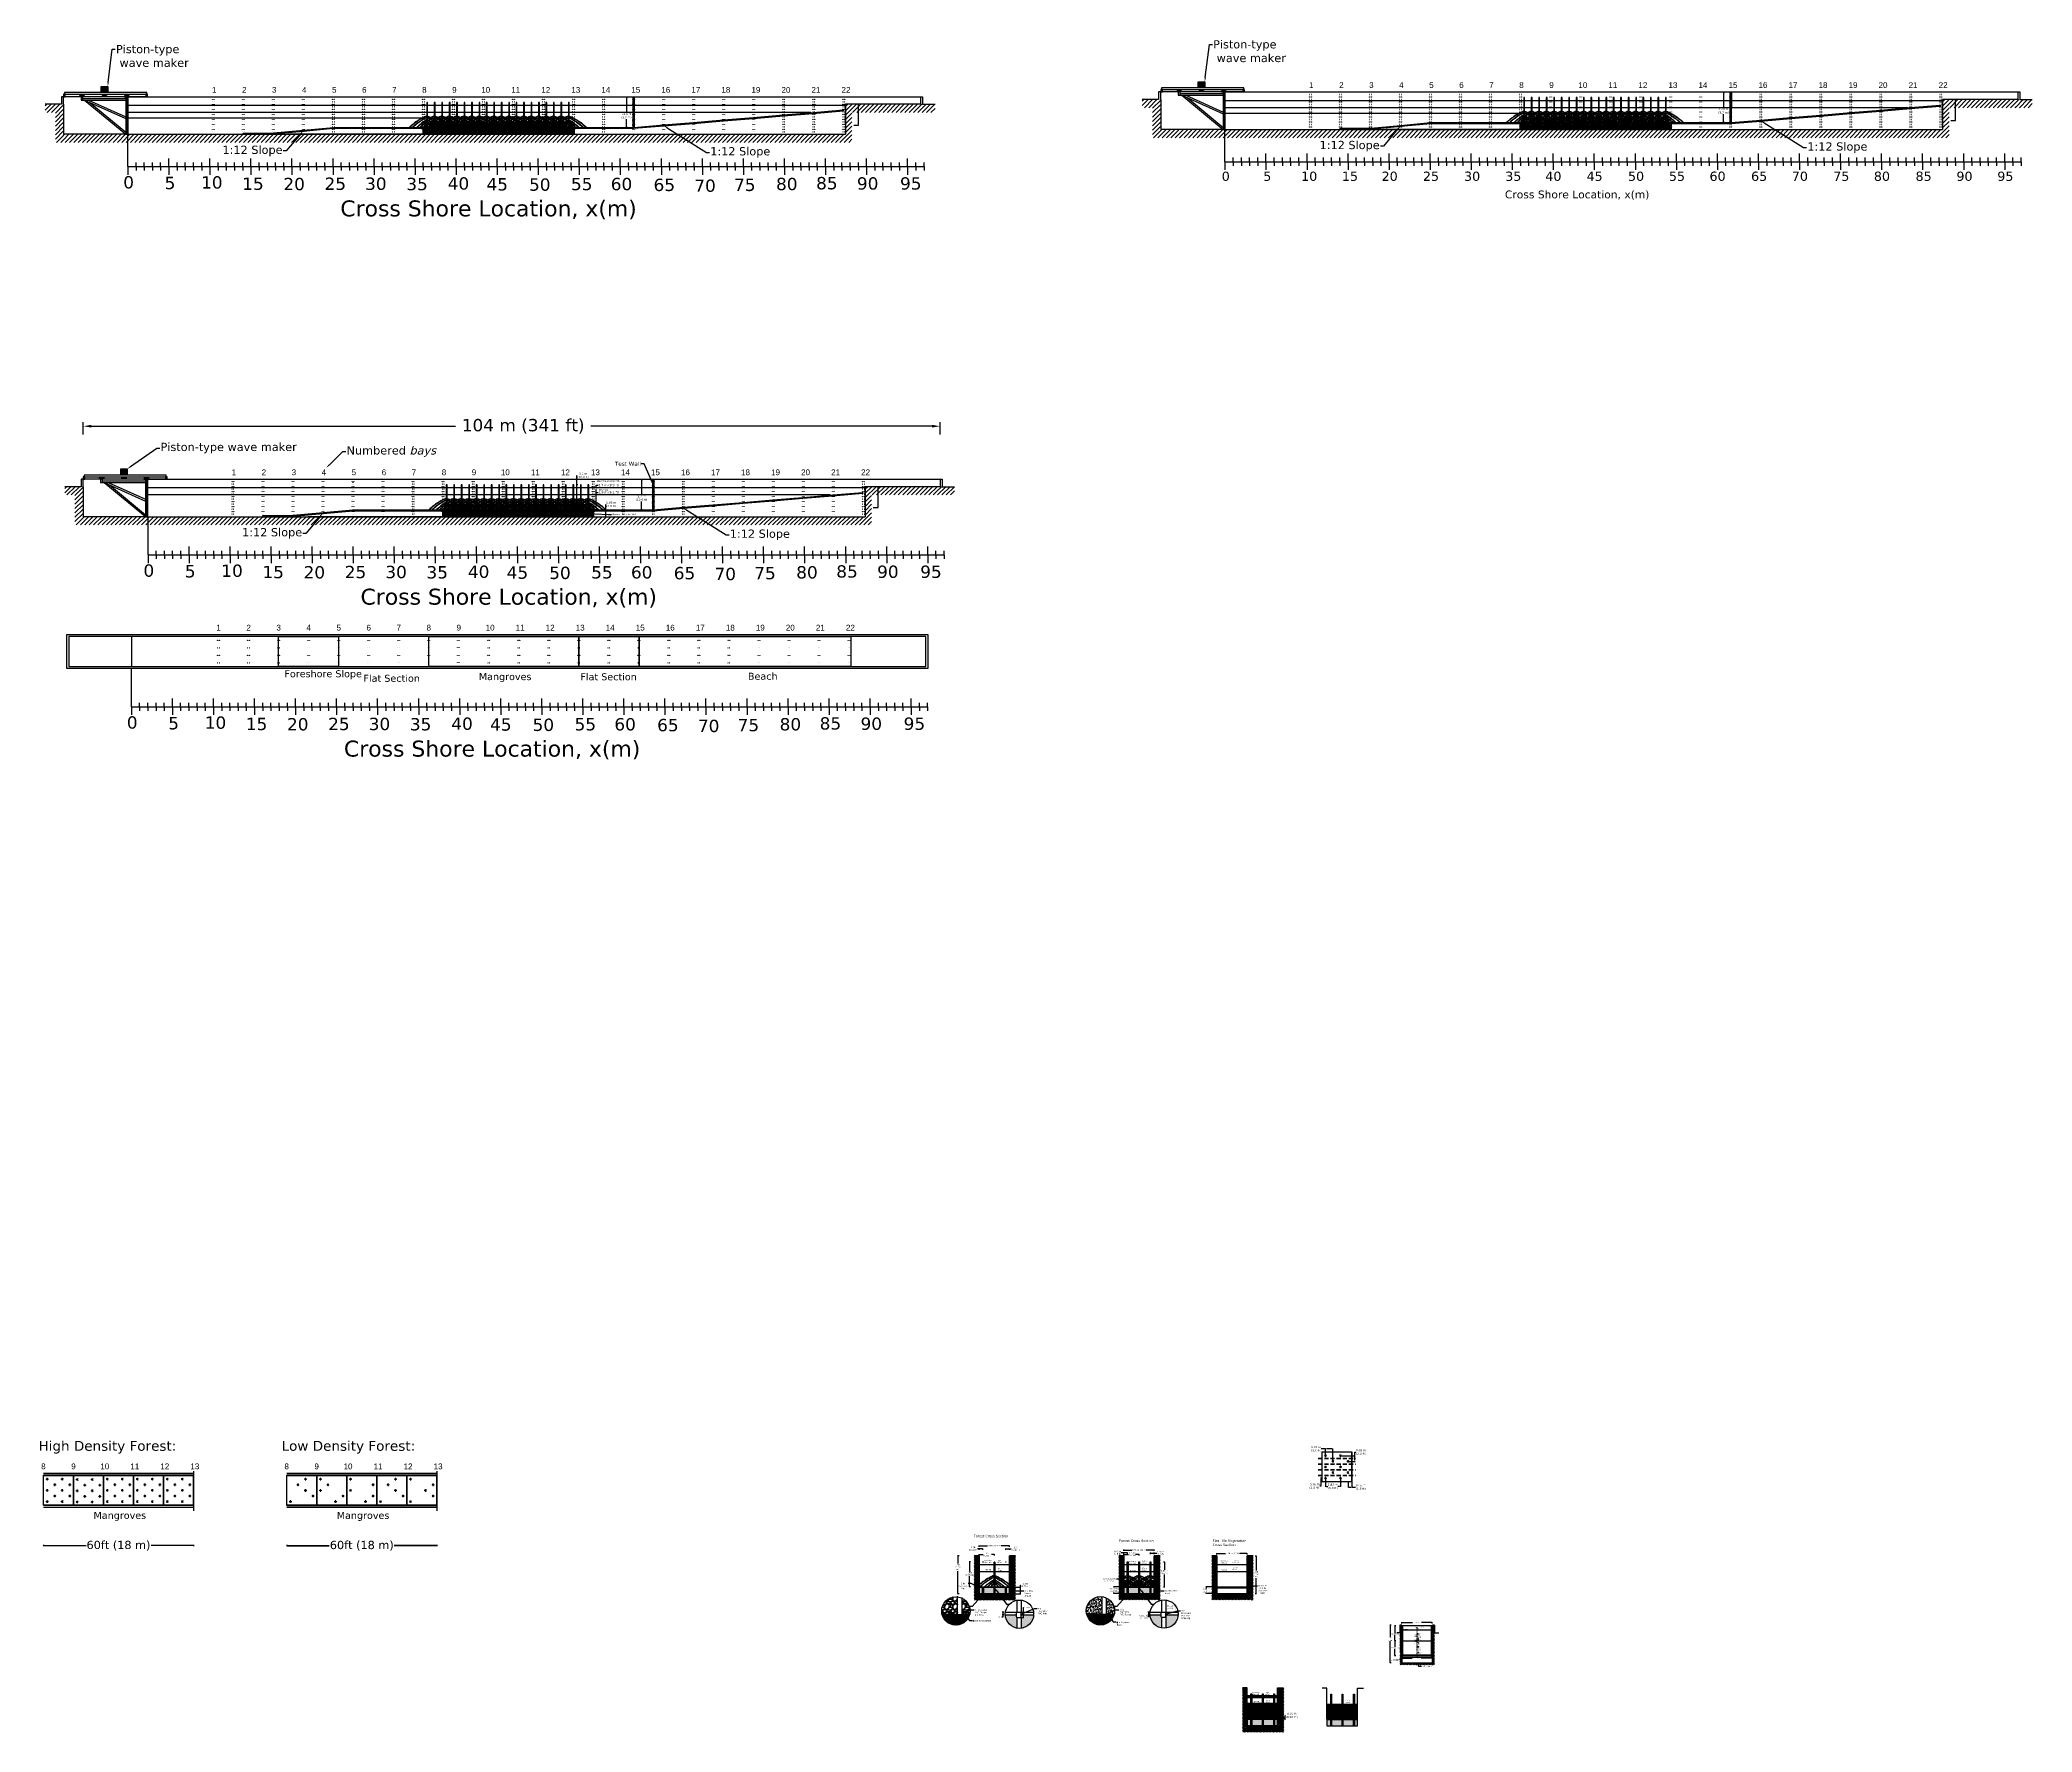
# Model space of a CAD drawing. Header units: feet. Extents: x 0 to 695, y -979 to -294.
# Drawn here: x 0.2 to 242.9, y -499.8 to -293.6 of the extents above; entities that cross this region are included whole.
import ezdxf
from ezdxf import colors
from ezdxf.entities.mleader import LeaderData, LeaderLine
from ezdxf.math import Vec2, Vec3

# ---------------------------------------------------------------- set-up
doc = ezdxf.new("R2010")
doc.units = ezdxf.units.FT
doc.header["$MEASUREMENT"] = 0
doc.header["$PDMODE"] = 35
doc.linetypes.add('DASHED2', pattern=[0.375, 0.25, -0.125])
for name, color, linetype in [(').5 layer template', 7, 'Continuous'), ('0.5 m slice', 1, 'Continuous'), ('ATM Mangroves', 3, 'Continuous'), ('Beach Slopes', 80, 'Continuous'), ('LS-DYNA', 4, 'Continuous'), ('Mangrove Wall Option', 7, 'Continuous'), ('Max Crest Water Height', 130, 'Continuous'), ('Max Water Level', 210, 'Continuous'), ('No of Bays', 2, 'Continuous'), ('Slabs', 7, 'Continuous')]:
    doc.layers.add(name, color=color, linetype=linetype)
doc.styles.get("Standard").update_dxf_attribs({"font": 'verdana.ttf'})
doc.dimstyles.new('Meters', dxfattribs={"dimscale": 0.25, "dimtxt": 1, "dimasz": 0.18, "dimexe": 0.178, "dimexo": 0.0625, "dimgap": 0.09, "dimtad": 0, "dimtih": 1, "dimtoh": 1, "dimzin": 0, "dimdsep": 46, "dimtxsty": 'Standard', "dimcen": 0.09, "dimazin": 0, "dimtfac": 1, "dimtofl": 0, "dimtmove": 0, "dimatfit": 3, "dimfxl": 0.5, "dimfxlon": 1, "dimtolj": 1, "dimtzin": 0, "dimarcsym": 0})
pattern_1 = [(37.5, (0, 0), (-0.009449, 0.28902357), [0, -0.228, 0, -0.255, 0, -0.24375]), (7.5, (0, 0), (0.2654665, 0.4233219), [0, -0.123, 0, -0.2055, 0, -0.07875]), (327.5, (-0.1845, 0), (0.46712128, 0.00084886), [0, -0.075, 0, -0.27, 0, -0.3525]), (317.5, (-0.1845, 0), (0.450919, 0.13165133), [0, -0.0375, 0, -0.177, 0, -0.2025])]
pattern_2 = [(228.012788, (-16.90216, 0.9847), (-8, -9), [0.134536, -13.319088]), (184.969741, (-16.992163, 0.8847), (12, 1), [0.230868, -22.8559248]), (132.510447, (-17.22216, 0.8647), (10, -11), [0.162788, -16.1160326]), (267.273689, (-17.612163, 0.6147), (1, 20), [0.210238, -20.813558]), (292.833654, (-17.622163, 0.4047), (-5, 12), [0.206155, -20.4093731]), (357.273689, (-17.542163, 0.2147), (-20, 1), [0.210238, -20.813558]), (37.6942405, (-17.332163, 0.2047), (-13, -10), [0.278029, -27.5248485]), (72.255328, (-17.112163, 0.3747), (7, 22), [0.262488, -25.9863215]), (121.429566, (-17.032163, 0.6247), (-8, 13), [0.21095, -20.8840731]), (175.236358, (-17.14216, 0.8047), (11, -1), [0.240832, -11.8007626]), (222.397438, (-17.382163, 0.8247), (-12, -11), [0.311448, -30.833375]), (138.814075, (-16.62216, 0.6047), (-7, 6), [0.106301, -10.5238448]), (171.469234, (-16.702163, 0.6747), (13, -2), [0.202237, -20.0215114]), (225, (-16.90216, 0.7047), (-1e-16, -1), [0.141421, -1.2727926]), (203.19859, (-16.97216, 0.8247), (5, 2), [0.076158, -7.5396151]), (291.80141, (-17.04216, 0.7947), (-1, 3), [0.107703, -5.2774618]), (30.963757, (-17.00216, 0.6947), (3, 2), [0.174929, -5.6560229]), (161.56505, (-16.85216, 0.7847), (2, -1), [0.126491, -3.0357867]), (16.38954, (-17.62216, 0.7947), (10, 3), [0.1772, -17.5428451]), (70.346176, (-17.45216, 0.8447), (-4, -11), [0.148661, -14.7174077]), (293.19859, (-16.85216, 0.9847), (-2, 5), [0.152315, -7.4634581]), (343.61046, (-16.79216, 0.8447), (-10, 3), [0.1772, -17.5428451]), (339.443955, (-17.62216, 0.1747), (-5, 2), [0.17088, -8.3731237]), (294.77514, (-17.46216, 0.1147), (-5, 11), [0.143178, -14.174643]), (66.80141, (-16.84216, -0.0153), (2, 5), [0.152315, -7.4634581]), (17.354025, (-16.78216, 0.1247), (-13, -4), [0.167631, -16.5954236]), (69.443955, (-17.33216, -0.0153), (-2, -5), [0.08544, -8.4585637]), (101.309932, (-16.90216, -0.0153), (-1, 4), [0.05099, -5.0480295]), (165.963757, (-16.91216, 0.0347), (3, -1), [0.206155, -3.9169506]), (186.009006, (-17.112163, 0.0847), (10, 1), [0.19105, -18.9139232]), (303.69007, (-17.00216, 0.6047), (-1, 2), [0.144222, -3.4613293]), (353.157227, (-16.922163, 0.4847), (17, -2), [0.251794, -24.9275626]), (60.945396, (-16.67216, 0.4547), (-4, -7), [0.102956, -10.1926741]), (90, (-16.6222, 0.5447), (-1, 1), [0.06, -0.94]), (120.256437, (-17.13216, 0.1147), (4, -7), [0.138924, -13.75352]), (48.012788, (-17.20216, 0.2347), (8, 9), [0.269072, -13.184552]), (0, (-17.0222, 0.4347), (1, 1), [0.26, -0.74]), (325.304846, (-16.76216, 0.4347), (10, -7), [0.158114, -15.6532743]), (254.054604, (-16.63216, 0.3447), (-1, -4), [0.145602, -7.1345079]), (207.645975, (-16.672163, 0.2047), (-19, -10), [0.237065, -23.4694742]), (175.426079, (-16.882163, 0.0947), (-13, 1), [0.250799, -24.8290734])]
pattern_3 = [(45, (0.40018, 63.69067), (-0.26516504, 0.26516504), [])]
pattern_4 = [(45, (-1.9903, 110.2804), (-0.26516504, 0.26516504), [])]
pattern_5 = [(45, (131.67098, 110.86392), (-0.26516504, 0.26516504), [])]

msp = doc.modelspace()

# ---------------------------------------------------------------- texts
at = {"layer": ').5 layer template', "transparency": 33554687, "char_height": 1.2, "attachment_point": 1}
for s, width, heights, insert in [('High Density Forest:  ', 22.1912, [9.071], (-0.004, -464.292)), ('Low Density Forest: ', 17.84788, [5.785], (29.604, -464.292))]:
    msp.add_mtext_dynamic_manual_height_columns(s, width=width, gutter_width=1, heights=heights, dxfattribs=dict(at, insert=insert))
at = {"color": 0, "transparency": 33554687, "char_height": 0.85, "attachment_point": 1}
for s, width, insert in [('Foreshore Slope', 8.92009, (29.954, -370.399)), ('Flat Section', 14.66845, (39.586, -370.953)), ('Mangroves', 2.03217, (53.643, -370.75)), ('Flat Section', 14.66845, (66.011, -370.766)), ('Mangroves', 2.03217, (6.699, -472.933)), ('Mangroves', 2.03217, (36.334, -472.933)), ('Mangroves', 2.03217, (36.334, -472.94))]:
    msp.add_mtext_dynamic_manual_height_columns(s, width=width, gutter_width=1, heights=[0], dxfattribs=dict(at, insert=insert))
at = {"layer": '0.5 m slice', "color": 1, "transparency": 33554687, "attachment_point": 1}
for s, width, gutter_width, insert, char_height in [('{\\C0;0 }', 4.15825, 9.726, (10.319, -310.194), 1.5), ('{\\C0;5}', 2.95774, 9.726, (15.364, -310.284), 1.5), ('{\\C0;10}', 2.95774, 9.726, (19.805, -310.215), 1.5), ('{\\C0;15}', 2.95774, 9.726, (24.816, -310.375), 1.5), ('{\\C0;20}', 2.95774, 9.726, (29.829, -310.409), 1.5), ('{\\C0;25}', 2.95774, 9.726, (34.842, -310.375), 1.5), ('{\\C0;30}', 2.95774, 9.726, (39.787, -310.375), 1.5), ('{\\C0;35}', 2.95774, 9.726, (44.8, -310.409), 1.5), ('{\\C0;40}', 2.95774, 9.726, (49.847, -310.341), 1.5), ('{\\C0;45}', 2.95774, 9.726, (54.57, -310.444), 1.5), ('{\\C0;50}', 2.95774, 9.726, (59.753, -310.478), 1.5), ('{\\C0;55}', 2.95774, 9.726, (64.867, -310.41), 1.5), ('{\\C0;60}', 2.95774, 9.726, (69.711, -310.41), 1.5), ('{\\C0;65}', 2.95774, 9.726, (74.927, -310.512), 1.5), ('{\\C0;70}', 2.95774, 9.726, (79.889, -310.612), 1.5), ('{\\C0;75}', 2.95774, 9.726, (84.733, -310.51), 1.5), ('{\\C0;80}', 2.95774, 9.726, (89.847, -310.408), 1.5), ('{\\C0;85}', 2.95774, 9.726, (94.725, -310.307), 1.5), ('{\\C0;90}', 2.95774, 9.726, (99.704, -310.341), 1.5), ('{\\C0;95}', 2.95774, 9.726, (104.954, -310.341), 1.5), ('{\\C0;0 }', 3.11868, 7.294, (144.143, -309.65), 1.125), ('{\\C0;5}', 2.21831, 7.294, (149.205, -309.65), 1.125), ('{\\C0;10}', 2.21831, 7.294, (153.822, -309.65), 1.125), ('{\\C0;15}', 2.21831, 7.294, (158.786, -309.65), 1.125), ('{\\C0;20}', 2.21831, 7.294, (163.621, -309.65), 1.125), ('{\\C0;25}', 2.21831, 7.294, (168.655, -309.65), 1.125), ('{\\C0;30}', 2.21831, 7.294, (173.667, -309.65), 1.125), ('{\\C0;35}', 2.21831, 7.294, (178.684, -309.65), 1.125), ('{\\C0;40}', 2.21831, 7.294, (183.567, -309.65), 1.125), ('{\\C0;45}', 2.21831, 7.294, (188.596, -309.65), 1.125), ('{\\C0;50}', 2.21831, 7.294, (193.64, -309.65), 1.125), ('{\\C0;55}', 2.21831, 7.294, (198.624, -309.65), 1.125), ('{\\C0;60}', 2.21831, 7.294, (203.574, -309.65), 1.125), ('{\\C0;65}', 2.21831, 7.294, (208.636, -309.65), 1.125), ('{\\C0;70}', 2.21831, 7.294, (213.6, -309.65), 1.125), ('{\\C0;75}', 2.21831, 7.294, (218.645, -309.65), 1.125), ('{\\C0;80}', 2.21831, 7.294, (223.598, -309.65), 1.125), ('{\\C0;85}', 2.21831, 7.294, (228.675, -309.65), 1.125), ('{\\C0;90}', 2.21831, 7.294, (233.652, -309.65), 1.125), ('{\\C0;95}', 2.21831, 7.294, (238.632, -309.65), 1.125), ('{\\C0;Cross Shore Location, x(m)}', 46.22334, 9.726, (36.763, -313.158), 1.94514), ('{\\C0;Cross Shore Location, x(m)}', 22.53388, 4.741, (178.645, -311.958), 0.94826), ('{\\C0;0 }', 4.15825, 9.726, (12.779, -357.498), 1.5), ('{\\C0;5}', 2.95774, 9.726, (17.824, -357.588), 1.5), ('{\\C0;10}', 2.95774, 9.726, (22.265, -357.519), 1.5), ('{\\C0;15}', 2.95774, 9.726, (27.276, -357.679), 1.5), ('{\\C0;20}', 2.95774, 9.726, (32.289, -357.713), 1.5), ('{\\C0;25}', 2.95774, 9.726, (37.302, -357.679), 1.5), ('{\\C0;30}', 2.95774, 9.726, (42.247, -357.679), 1.5), ('{\\C0;35}', 2.95774, 9.726, (47.26, -357.713), 1.5), ('{\\C0;40}', 2.95774, 9.726, (52.307, -357.645), 1.5), ('{\\C0;45}', 2.95774, 9.726, (57.03, -357.748), 1.5), ('{\\C0;50}', 2.95774, 9.726, (62.213, -357.782), 1.5), ('{\\C0;55}', 2.95774, 9.726, (67.327, -357.714), 1.5), ('{\\C0;60}', 2.95774, 9.726, (72.171, -357.714), 1.5), ('{\\C0;65}', 2.95774, 9.726, (77.387, -357.816), 1.5), ('{\\C0;70}', 2.95774, 9.726, (82.349, -357.916), 1.5), ('{\\C0;75}', 2.95774, 9.726, (87.193, -357.814), 1.5), ('{\\C0;80}', 2.95774, 9.726, (92.307, -357.713), 1.5), ('{\\C0;85}', 2.95774, 9.726, (97.185, -357.611), 1.5), ('{\\C0;90}', 2.95774, 9.726, (102.164, -357.645), 1.5), ('{\\C0;95}', 2.95774, 9.726, (107.414, -357.645), 1.5), ('{\\C0;Cross Shore Location, x(m)}', 46.22334, 9.726, (39.222, -360.462), 1.94514), ('{\\C0;0 }', 4.15825, 9.726, (10.757, -376.01), 1.5), ('{\\C0;5}', 2.95774, 9.726, (15.801, -376.1), 1.5), ('{\\C0;10}', 2.95774, 9.726, (20.243, -376.031), 1.5), ('{\\C0;15}', 2.95774, 9.726, (25.253, -376.191), 1.5), ('{\\C0;20}', 2.95774, 9.726, (30.266, -376.225), 1.5), ('{\\C0;25}', 2.95774, 9.726, (35.279, -376.191), 1.5), ('{\\C0;30}', 2.95774, 9.726, (40.225, -376.191), 1.5), ('{\\C0;35}', 2.95774, 9.726, (45.238, -376.225), 1.5), ('{\\C0;40}', 2.95774, 9.726, (50.285, -376.157), 1.5), ('{\\C0;60}', 2.95774, 9.726, (70.148, -376.226), 1.5), ('{\\C0;80}', 2.95774, 9.726, (90.285, -376.224), 1.5), ('{\\C0;85}', 2.95774, 9.726, (95.163, -376.123), 1.5), ('{\\C0;90}', 2.95774, 9.726, (100.142, -376.157), 1.5), ('{\\C0;95}', 2.95774, 9.726, (105.392, -376.157), 1.5), ('{\\C0;45}', 2.95774, 9.726, (55.008, -376.26), 1.5), ('{\\C0;50}', 2.95774, 9.726, (60.19, -376.294), 1.5), ('{\\C0;55}', 2.95774, 9.726, (65.305, -376.226), 1.5), ('{\\C0;65}', 2.95774, 9.726, (75.365, -376.328), 1.5), ('{\\C0;70}', 2.95774, 9.726, (80.327, -376.428), 1.5), ('{\\C0;75}', 2.95774, 9.726, (85.17, -376.326), 1.5), ('{\\C0;Cross Shore Location, x(m)}', 46.22334, 9.726, (37.2, -378.974), 1.94514)]:
    msp.add_mtext_dynamic_manual_height_columns(s, width=width, gutter_width=gutter_width, heights=[0], dxfattribs=dict(at, insert=insert, char_height=char_height))
at = {"layer": 'ATM Mangroves', "color": 7, "transparency": 33554687, "attachment_point": 1}
for s, width, gutter_width, insert, char_height in [('Forest Cross Section', 5.07628, 1, (113.94, -475.731), 0.3), ('Forest Cross Section', 5.07628, 1, (131.642, -476.298), 0.3), ('Flat - No Vegetation Cross Section', 5.07628, 1, (143.039, -476.298), 0.3), ('\\pxqc;8.6 ft (2.7m)', 0.84139, 1, (116.677, -478.797), 0.13), ('\\pxqc;5.9 ft (1.8m)', 0.6917, 1, (116.77, -479.785), 0.13), ('ACC3', 0.6917, 1, (167.636, -486.947), 0.075), ('PD8-12', 0.6917, 1, (167.984, -487.707), 0.075), ('\\pxqc;10.07 ft (3.07m)', 0.84139, 1, (168.261, -487.173), 0.05), ('ACC2', 0.6917, 1, (168.429, -486.931), 0.075), ('KP 6', 0.6917, 1, (167.57, -487.901), 0.075), ('KP 5', 0.6917, 1, (167.571, -488.102), 0.075), ('KP 4', 0.6917, 1, (167.571, -488.405), 0.075), ('KP 3', 0.6917, 1, (167.571, -488.535), 0.075), ('KP 2', 0.6917, 1, (167.571, -488.719), 0.075), ('KP 1', 0.6917, 1, (167.571, -488.931), 0.075), ('ACC1', 0.6917, 1, (167.995, -487.903), 0.075), ('PD8-11', 0.6917, 1, (168.04, -488.01), 0.075), ('PD8-10', 0.6917, 1, (168.04, -488.21), 0.075), ('PD8-9', 0.6917, 1, (168.04, -488.415), 0.075), ('PD8-8', 0.6917, 1, (168.04, -488.565), 0.075), ('PD8-7', 0.6917, 1, (168.04, -488.79), 0.075), ('PD8-6', 0.6917, 1, (168.04, -488.945), 0.075), ('PD8-5', 0.6917, 1, (168.04, -489.12), 0.075), ('PD8-4', 0.6917, 1, (168.04, -489.275), 0.075), ('PD8-3', 0.6917, 1, (168.04, -489.46), 0.075), ('PD8-2', 0.6917, 1, (168.04, -489.615), 0.075), ('PD8-1', 0.6917, 1, (168.04, -489.742), 0.075), ('PD18-10', 0.6917, 1, (168.04, -489.955), 0.075), ('PD18-9', 0.6917, 1, (168.04, -490.145), 0.075), ('PD18-8', 0.6917, 1, (168.04, -490.279), 0.075), ('\\pxqc;8.6 ft (2.7m)', 0.84139, 1, (149.325, -494.882), 0.13), ('\\pxqc;5.9 ft (1.8m)', 0.6917, 1, (149.418, -495.871), 0.13), ('16', 0.27335, 5, (156.859, -496.597), 0.05), ('15', 0.27335, 5, (156.862, -496.682), 0.05), ('14', 0.27335, 5, (156.862, -496.784), 0.05), ('17', 0.27335, 5, (156.864, -496.492), 0.05), ('18', 0.27335, 5, (156.868, -496.391), 0.05), ('9', 0.27335, 5, (156.882, -497.301), 0.05), ('13', 0.27335, 5, (156.881, -496.881), 0.05), ('1', 0.27335, 5, (156.881, -496.881), 0.05), ('12', 0.27335, 5, (156.881, -496.981), 0.05), ('11', 0.27335, 5, (156.881, -497.091), 0.05), ('10', 0.27335, 5, (156.881, -497.191), 0.05), ('8', 0.27335, 5, (156.885, -497.387), 0.05), ('7', 0.27335, 5, (156.887, -497.484), 0.05), ('\\pxqc;5.9 ft (1.8m)', 0.6917, 1, (159.131, -495.89), 0.13), ('2', 0.27335, 5, (156.877, -497.993), 0.05), ('1', 0.27335, 5, (156.875, -498.109), 0.05), ('4', 0.27335, 5, (156.887, -497.781), 0.05), ('6', 0.27335, 5, (156.887, -497.581), 0.05), ('5', 0.27335, 5, (156.887, -497.692), 0.05), ('3', 0.27335, 5, (156.887, -497.877), 0.05)]:
    msp.add_mtext_dynamic_manual_height_columns(s, width=width, gutter_width=gutter_width, heights=[0], dxfattribs=dict(at, insert=insert, char_height=char_height))
at = {"layer": 'Beach Slopes', "color": 0, "transparency": 33554687, "attachment_point": 1}
for s, width, insert, char_height in [('\\pxt17;MAX Wave Crest WL', 3.09979, (68.011, -347.258), 0.2), ('MAX WL', 6.93141, (68.268, -348.31), 0.2), ('Beach', 6.93141, (86.424, -370.703), 0.85), ('MAX Wave Crest WL', 1.04255, (115.256, -478.797), 0.13), ('MAX WL', 6.93141, (115.323, -479.908), 0.13), ('MAX Wave Crest WL', 1.04255, (132.877, -478.917), 0.13), ('MAX WL', 6.93141, (132.946, -480.018), 0.13), ('\\pxqc;2.74 m (8.86 ft)', 0.96698, (134.23, -479.744), 0.13), ('\\pxqc;3.07 m (10.07 ft)', 1.22368, (134.172, -478.897), 0.13), ('MAX Wave Crest WL', 1.04255, (143.991, -478.849), 0.13), ('MAX WL', 6.93141, (144.061, -479.95), 0.13), ('\\pxqc;2.74 m (8.86 ft)', 0.96698, (145.345, -479.676), 0.13), ('\\pxqc;3.07 m (10.07 ft)', 1.22368, (145.287, -478.83), 0.13), ('MAX Wave Crest WL', 1.55378, (166.262, -487.194), 0.05), ('MAX Wave Crest WL', 1.04255, (147.904, -494.882), 0.13), ('MAX WL', 6.93141, (148.016, -495.994), 0.13)]:
    msp.add_mtext_dynamic_manual_height_columns(s, width=width, gutter_width=1, heights=[0], dxfattribs=dict(at, insert=insert, char_height=char_height))
at = {"layer": 'No of Bays', "color": 0, "transparency": 33554687, "char_height": 3.5, "width": 19.93909, "attachment_point": 1}
for s, insert in [('{\\f@Arial Unicode MS|b0|i0|c0|p34;\\H0.2x;1}', (21.128, -299.342)), ('{\\f@Arial Unicode MS|b0|i0|c0|p34;\\H0.2x;2}', (24.785, -299.342)), ('{\\f@Arial Unicode MS|b0|i0|c0|p34;\\H0.2x;3}', (28.443, -299.342)), ('{\\f@Arial Unicode MS|b0|i0|c0|p34;\\H0.2x;4}', (32.101, -299.342)), ('{\\f@Arial Unicode MS|b0|i0|c0|p34;\\H0.2x;5}', (35.758, -299.342)), ('{\\f@Arial Unicode MS|b0|i0|c0|p34;\\H0.2x;6}', (39.416, -299.342)), ('{\\f@Arial Unicode MS|b0|i0|c0|p34;\\H0.2x;7}', (43.073, -299.342)), ('{\\f@Arial Unicode MS|b0|i0|c0|p34;\\H0.2x;8}', (46.731, -299.342)), ('{\\f@Arial Unicode MS|b0|i0|c0|p34;\\H0.2x;9}', (50.389, -299.342)), ('{\\f@Arial Unicode MS|b0|i0|c0|p34;\\H0.2x;10}', (53.935, -299.342)), ('{\\f@Arial Unicode MS|b0|i0|c0|p34;\\H0.2x;11}', (57.592, -299.342)), ('{\\f@Arial Unicode MS|b0|i0|c0|p34;\\H0.2x;12}', (61.25, -299.342)), ('{\\f@Arial Unicode MS|b0|i0|c0|p34;\\H0.2x;13}', (64.907, -299.342)), ('{\\f@Arial Unicode MS|b0|i0|c0|p34;\\H0.2x;14}', (68.565, -299.342)), ('{\\f@Arial Unicode MS|b0|i0|c0|p34;\\H0.2x;15}', (72.223, -299.342)), ('{\\f@Arial Unicode MS|b0|i0|c0|p34;\\H0.2x;16}', (75.88, -299.342)), ('{\\f@Arial Unicode MS|b0|i0|c0|p34;\\H0.2x;17}', (79.538, -299.342)), ('{\\f@Arial Unicode MS|b0|i0|c0|p34;\\H0.2x;18}', (83.195, -299.342)), ('{\\f@Arial Unicode MS|b0|i0|c0|p34;\\H0.2x;19}', (86.853, -299.342)), ('{\\f@Arial Unicode MS|b0|i0|c0|p34;\\H0.2x;20}', (90.511, -299.342)), ('{\\f@Arial Unicode MS|b0|i0|c0|p34;\\H0.2x;21}', (94.168, -299.342)), ('{\\f@Arial Unicode MS|b0|i0|c0|p34;\\H0.2x;22}', (97.826, -299.342)), ('{\\f@Arial Unicode MS|b0|i0|c0|p34;\\H0.2x;1}', (154.789, -298.758)), ('{\\f@Arial Unicode MS|b0|i0|c0|p34;\\H0.2x;2}', (158.447, -298.758)), ('{\\f@Arial Unicode MS|b0|i0|c0|p34;\\H0.2x;3}', (162.104, -298.758)), ('{\\f@Arial Unicode MS|b0|i0|c0|p34;\\H0.2x;4}', (165.762, -298.758)), ('{\\f@Arial Unicode MS|b0|i0|c0|p34;\\H0.2x;5}', (169.42, -298.758)), ('{\\f@Arial Unicode MS|b0|i0|c0|p34;\\H0.2x;6}', (173.077, -298.758)), ('{\\f@Arial Unicode MS|b0|i0|c0|p34;\\H0.2x;7}', (176.735, -298.758)), ('{\\f@Arial Unicode MS|b0|i0|c0|p34;\\H0.2x;8}', (180.392, -298.758)), ('{\\f@Arial Unicode MS|b0|i0|c0|p34;\\H0.2x;9}', (184.05, -298.758)), ('{\\f@Arial Unicode MS|b0|i0|c0|p34;\\H0.2x;10}', (187.596, -298.758)), ('{\\f@Arial Unicode MS|b0|i0|c0|p34;\\H0.2x;11}', (191.254, -298.758)), ('{\\f@Arial Unicode MS|b0|i0|c0|p34;\\H0.2x;12}', (194.911, -298.758)), ('{\\f@Arial Unicode MS|b0|i0|c0|p34;\\H0.2x;13}', (198.569, -298.758)), ('{\\f@Arial Unicode MS|b0|i0|c0|p34;\\H0.2x;14}', (202.226, -298.758)), ('{\\f@Arial Unicode MS|b0|i0|c0|p34;\\H0.2x;15}', (205.884, -298.758)), ('{\\f@Arial Unicode MS|b0|i0|c0|p34;\\H0.2x;16}', (209.542, -298.758)), ('{\\f@Arial Unicode MS|b0|i0|c0|p34;\\H0.2x;17}', (213.199, -298.758)), ('{\\f@Arial Unicode MS|b0|i0|c0|p34;\\H0.2x;18}', (216.857, -298.758)), ('{\\f@Arial Unicode MS|b0|i0|c0|p34;\\H0.2x;19}', (220.514, -298.758)), ('{\\f@Arial Unicode MS|b0|i0|c0|p34;\\H0.2x;20}', (224.172, -298.758)), ('{\\f@Arial Unicode MS|b0|i0|c0|p34;\\H0.2x;21}', (227.83, -298.758)), ('{\\f@Arial Unicode MS|b0|i0|c0|p34;\\H0.2x;22}', (231.487, -298.758)), ('{\\f@Arial Unicode MS|b0|i0|c0|p34;\\H0.2x;1}', (23.518, -345.932)), ('{\\f@Arial Unicode MS|b0|i0|c0|p34;\\H0.2x;2}', (27.176, -345.932)), ('{\\f@Arial Unicode MS|b0|i0|c0|p34;\\H0.2x;3}', (30.834, -345.932)), ('{\\f@Arial Unicode MS|b0|i0|c0|p34;\\H0.2x;4}', (34.491, -345.932)), ('{\\f@Arial Unicode MS|b0|i0|c0|p34;\\H0.2x;5}', (38.149, -345.932)), ('{\\f@Arial Unicode MS|b0|i0|c0|p34;\\H0.2x;6}', (41.806, -345.932)), ('{\\f@Arial Unicode MS|b0|i0|c0|p34;\\H0.2x;7}', (45.464, -345.932)), ('{\\f@Arial Unicode MS|b0|i0|c0|p34;\\H0.2x;8}', (49.122, -345.932)), ('{\\f@Arial Unicode MS|b0|i0|c0|p34;\\H0.2x;9}', (52.779, -345.932)), ('{\\f@Arial Unicode MS|b0|i0|c0|p34;\\H0.2x;10}', (56.325, -345.932)), ('{\\f@Arial Unicode MS|b0|i0|c0|p34;\\H0.2x;11}', (59.983, -345.932)), ('{\\f@Arial Unicode MS|b0|i0|c0|p34;\\H0.2x;12}', (63.64, -345.932)), ('{\\f@Arial Unicode MS|b0|i0|c0|p34;\\H0.2x;13}', (67.298, -345.932)), ('{\\f@Arial Unicode MS|b0|i0|c0|p34;\\H0.2x;14}', (70.956, -345.932)), ('{\\f@Arial Unicode MS|b0|i0|c0|p34;\\H0.2x;15}', (74.613, -345.932)), ('{\\f@Arial Unicode MS|b0|i0|c0|p34;\\H0.2x;16}', (78.271, -345.932)), ('{\\f@Arial Unicode MS|b0|i0|c0|p34;\\H0.2x;17}', (81.928, -345.932)), ('{\\f@Arial Unicode MS|b0|i0|c0|p34;\\H0.2x;18}', (85.586, -345.932)), ('{\\f@Arial Unicode MS|b0|i0|c0|p34;\\H0.2x;19}', (89.244, -345.932)), ('{\\f@Arial Unicode MS|b0|i0|c0|p34;\\H0.2x;20}', (92.901, -345.932)), ('{\\f@Arial Unicode MS|b0|i0|c0|p34;\\H0.2x;21}', (96.559, -345.932)), ('{\\f@Arial Unicode MS|b0|i0|c0|p34;\\H0.2x;22}', (100.216, -345.932)), ('{\\f@Arial Unicode MS|b0|i0|c0|p34;\\H0.2x;1}', (21.665, -364.858)), ('{\\f@Arial Unicode MS|b0|i0|c0|p34;\\H0.2x;2}', (25.322, -364.858)), ('{\\f@Arial Unicode MS|b0|i0|c0|p34;\\H0.2x;3}', (28.98, -364.858)), ('{\\f@Arial Unicode MS|b0|i0|c0|p34;\\H0.2x;4}', (32.637, -364.858)), ('{\\f@Arial Unicode MS|b0|i0|c0|p34;\\H0.2x;5}', (36.295, -364.858)), ('{\\f@Arial Unicode MS|b0|i0|c0|p34;\\H0.2x;6}', (39.953, -364.858)), ('{\\f@Arial Unicode MS|b0|i0|c0|p34;\\H0.2x;7}', (43.61, -364.858)), ('{\\f@Arial Unicode MS|b0|i0|c0|p34;\\H0.2x;8}', (47.268, -364.858)), ('{\\f@Arial Unicode MS|b0|i0|c0|p34;\\H0.2x;9}', (50.925, -364.858)), ('{\\f@Arial Unicode MS|b0|i0|c0|p34;\\H0.2x;10}', (54.471, -364.858)), ('{\\f@Arial Unicode MS|b0|i0|c0|p34;\\H0.2x;11}', (58.129, -364.858)), ('{\\f@Arial Unicode MS|b0|i0|c0|p34;\\H0.2x;12}', (61.787, -364.858)), ('{\\f@Arial Unicode MS|b0|i0|c0|p34;\\H0.2x;13}', (65.444, -364.858)), ('{\\f@Arial Unicode MS|b0|i0|c0|p34;\\H0.2x;14}', (69.102, -364.858)), ('{\\f@Arial Unicode MS|b0|i0|c0|p34;\\H0.2x;15}', (72.759, -364.858)), ('{\\f@Arial Unicode MS|b0|i0|c0|p34;\\H0.2x;16}', (76.417, -364.858)), ('{\\f@Arial Unicode MS|b0|i0|c0|p34;\\H0.2x;17}', (80.075, -364.858)), ('{\\f@Arial Unicode MS|b0|i0|c0|p34;\\H0.2x;18}', (83.732, -364.858)), ('{\\f@Arial Unicode MS|b0|i0|c0|p34;\\H0.2x;19}', (87.39, -364.858)), ('{\\f@Arial Unicode MS|b0|i0|c0|p34;\\H0.2x;20}', (91.047, -364.858)), ('{\\f@Arial Unicode MS|b0|i0|c0|p34;\\H0.2x;21}', (94.705, -364.858)), ('{\\f@Arial Unicode MS|b0|i0|c0|p34;\\H0.2x;22}', (98.363, -364.858)), ('{\\f@Arial Unicode MS|b0|i0|c0|p34;\\H0.2x;8}', (0.323, -467.04)), ('{\\f@Arial Unicode MS|b0|i0|c0|p34;\\H0.2x;9}', (3.981, -467.04)), ('{\\f@Arial Unicode MS|b0|i0|c0|p34;\\H0.2x;10}', (7.527, -467.04)), ('{\\f@Arial Unicode MS|b0|i0|c0|p34;\\H0.2x;11}', (11.184, -467.04)), ('{\\f@Arial Unicode MS|b0|i0|c0|p34;\\H0.2x;12}', (14.842, -467.04)), ('{\\f@Arial Unicode MS|b0|i0|c0|p34;\\H0.2x;13}', (18.5, -467.04)), ('{\\f@Arial Unicode MS|b0|i0|c0|p34;\\H0.2x;8}', (29.958, -467.04)), ('{\\f@Arial Unicode MS|b0|i0|c0|p34;\\H0.2x;8}', (29.958, -467.047)), ('{\\f@Arial Unicode MS|b0|i0|c0|p34;\\H0.2x;9}', (33.616, -467.04)), ('{\\f@Arial Unicode MS|b0|i0|c0|p34;\\H0.2x;9}', (33.616, -467.047)), ('{\\f@Arial Unicode MS|b0|i0|c0|p34;\\H0.2x;10}', (37.162, -467.04)), ('{\\f@Arial Unicode MS|b0|i0|c0|p34;\\H0.2x;10}', (37.162, -467.047)), ('{\\f@Arial Unicode MS|b0|i0|c0|p34;\\H0.2x;11}', (40.82, -467.04)), ('{\\f@Arial Unicode MS|b0|i0|c0|p34;\\H0.2x;11}', (40.82, -467.047)), ('{\\f@Arial Unicode MS|b0|i0|c0|p34;\\H0.2x;12}', (44.477, -467.04)), ('{\\f@Arial Unicode MS|b0|i0|c0|p34;\\H0.2x;12}', (44.477, -467.047)), ('{\\f@Arial Unicode MS|b0|i0|c0|p34;\\H0.2x;13}', (48.135, -467.04)), ('{\\f@Arial Unicode MS|b0|i0|c0|p34;\\H0.2x;13}', (48.135, -467.047))]:
    msp.add_mtext(s, dxfattribs=dict(at, insert=insert))

# ---------------------------------------------------------------- blocks, each defined once
blk = doc.blocks.new('*D32')
at = {"color": 0, "lineweight": -2, "transparency": 16777216}
for p, q in [((0.6, -476.93), (0.6, -477.1)), ((0.65, -477.05), (5.79, -477.05)), ((18.84, -477.05), (13.7, -477.05)), ((18.88, -476.93), (18.88, -477.1))]:
    blk.add_line(p, q, dxfattribs=at)
at = {"color": 0, "transparency": 16777216}
for points in [[(0.65, -477.04), (0.65, -477.06), (0.6, -477.05)], [(18.84, -477.04), (18.84, -477.06), (18.88, -477.05)]]:
    blk.add_solid(points, dxfattribs=at)
at = {"layer": 'Defpoints', "color": 0, "transparency": 16777216}
for p in [(0.6, -472.14), (18.88, -472.14), (18.88, -477.05)]:
    blk.add_point(p, dxfattribs=at)
at = {"color": 0, "transparency": 16777216, "insert": (9.74, -477.05), "char_height": 0.25, "attachment_point": 5}
blk.add_mtext('\\A1;{\\H4x;60ft (18 m)}', dxfattribs=at)
blk = doc.blocks.new('*D33')
at = {"color": 0, "lineweight": -2, "transparency": 16777216}
for p, q in [((30.24, -476.93), (30.24, -477.1)), ((30.28, -477.05), (35.42, -477.05)), ((48.47, -477.05), (43.33, -477.05)), ((48.52, -476.93), (48.52, -477.1))]:
    blk.add_line(p, q, dxfattribs=at)
at = {"color": 0, "transparency": 16777216}
for points in [[(30.28, -477.04), (30.28, -477.06), (30.24, -477.05)], [(48.47, -477.04), (48.47, -477.06), (48.52, -477.05)]]:
    blk.add_solid(points, dxfattribs=at)
at = {"layer": 'Defpoints', "color": 0, "transparency": 16777216}
for p in [(30.24, -472.14), (48.52, -472.14), (48.52, -477.05)]:
    blk.add_point(p, dxfattribs=at)
at = {"color": 0, "transparency": 16777216, "insert": (39.38, -477.05), "char_height": 0.25, "attachment_point": 5}
blk.add_mtext('\\A1;{\\H4x;60ft (18 m)}', dxfattribs=at)
blk = doc.blocks.new('*D49')
at = {"layer": 'ATM Mangroves', "color": 0, "lineweight": -2, "transparency": 16777216}
for p, q in [((148.23, -478.29), (148.4, -478.29)), ((148.36, -478.34), (148.36, -480.09)), ((148.23, -482.89), (148.4, -482.89)), ((148.36, -482.85), (148.36, -481.02))]:
    blk.add_line(p, q, dxfattribs=at)
at = {"layer": 'ATM Mangroves', "color": 0, "transparency": 16777216}
for points in [[(148.35, -478.34), (148.37, -478.34), (148.36, -478.29)], [(148.35, -482.85), (148.37, -482.85), (148.36, -482.89)]]:
    blk.add_solid(points, dxfattribs=at)
at = {"layer": 'Defpoints', "color": 0, "transparency": 16777216}
for p in [(143.54, -478.29), (143.54, -482.89), (148.36, -482.89)]:
    blk.add_point(p, dxfattribs=at)
at = {"layer": 'ATM Mangroves', "color": 0, "transparency": 16777216, "insert": (148.36, -480.56), "char_height": 0.25, "width": 0.1967, "attachment_point": 5}
blk.add_mtext('\\A1;{\\H0.7x;15ft (4.60 m)}', dxfattribs=at)
blk = doc.blocks.new('*D59')
at = {"layer": 'ATM Mangroves', "color": 0, "lineweight": -2, "transparency": 16777216}
for p, q in [((132.23, -477.7), (132.23, -477.53)), ((132.27, -477.58), (133.2, -477.58)), ((135.88, -477.58), (134.95, -477.58)), ((135.93, -477.7), (135.93, -477.53))]:
    blk.add_line(p, q, dxfattribs=at)
at = {"layer": 'ATM Mangroves', "color": 0, "transparency": 16777216}
for points in [[(132.27, -477.57), (132.27, -477.59), (132.23, -477.58)], [(135.88, -477.57), (135.88, -477.59), (135.93, -477.58)]]:
    blk.add_solid(points, dxfattribs=at)
at = {"layer": 'Defpoints', "color": 0, "transparency": 16777216}
for p in [(135.93, -477.58), (132.23, -478.29), (135.93, -478.29)]:
    blk.add_point(p, dxfattribs=at)
at = {"layer": 'ATM Mangroves', "color": 0, "transparency": 16777216, "insert": (134.07, -477.58), "char_height": 0.25, "attachment_point": 5}
blk.add_mtext('\\A1;{\\H0.7x;3.70 m (12 ft)}', dxfattribs=at)
blk = doc.blocks.new('*D60')
at = {"layer": 'ATM Mangroves', "color": 0, "lineweight": -2, "transparency": 16777216}
for p, q in [((132.21, -482.05), (130.97, -482.05)), ((132.21, -482.89), (130.97, -482.89)), ((131.02, -482.1), (131.02, -482.16)), ((131.02, -482.85), (131.02, -482.76))]:
    blk.add_line(p, q, dxfattribs=at)
at = {"layer": 'ATM Mangroves', "color": 0, "transparency": 16777216}
for points in [[(131.01, -482.1), (131.02, -482.1), (131.02, -482.05)], [(131.01, -482.85), (131.02, -482.85), (131.02, -482.89)]]:
    blk.add_solid(points, dxfattribs=at)
at = {"layer": 'Defpoints', "color": 0, "transparency": 16777216}
for p in [(131.02, -482.05), (132.23, -482.05), (132.23, -482.89)]:
    blk.add_point(p, dxfattribs=at)
at = {"layer": 'ATM Mangroves', "color": 0, "transparency": 16777216, "insert": (131.02, -482.46), "char_height": 0.25, "attachment_point": 5}
blk.add_mtext('\\A1;{\\H0.7x;0.85 m\\P(2.8 ft)}', dxfattribs=at)
blk = doc.blocks.new('*D63')
at = {"layer": 'ATM Mangroves', "color": 0, "lineweight": -2, "transparency": 16777216}
for p, q in [((135.33, -485.15), (135.16, -485.15)), ((135.21, -485.2), (135.21, -485.43)), ((135.33, -485.48), (135.16, -485.48)), ((135.21, -485.73), (135.16, -485.73)), ((135.21, -485.48), (135.21, -485.73))]:
    blk.add_line(p, q, dxfattribs=at)
at = {"layer": 'ATM Mangroves', "color": 0, "transparency": 16777216}
for points in [[(135.2, -485.2), (135.21, -485.2), (135.21, -485.15)], [(135.2, -485.43), (135.21, -485.43), (135.21, -485.48)]]:
    blk.add_solid(points, dxfattribs=at)
at = {"layer": 'Defpoints', "color": 0, "transparency": 16777216}
for p in [(136.8, -485.15), (135.21, -485.48), (136.78, -485.48)]:
    blk.add_point(p, dxfattribs=at)
at = {"layer": 'ATM Mangroves', "color": 0, "transparency": 16777216, "insert": (134.64, -485.73), "char_height": 0.25, "attachment_point": 5}
blk.add_mtext('\\A1;{\\H0.7x;0.051 m \\P(0.17 ft)}', dxfattribs=at)
blk = doc.blocks.new('*D64')
at = {"layer": 'ATM Mangroves', "color": 0, "lineweight": -2, "transparency": 16777216}
for p, q in [((137.24, -485.15), (137.41, -485.15)), ((137.36, -485.15), (137.36, -484.55)), ((137.36, -484.55), (137.41, -484.55)), ((137.36, -485.73), (137.36, -485.2)), ((137.24, -485.77), (137.41, -485.77))]:
    blk.add_line(p, q, dxfattribs=at)
at = {"layer": 'ATM Mangroves', "color": 0, "transparency": 16777216}
for points in [[(137.35, -485.2), (137.37, -485.2), (137.36, -485.15)], [(137.35, -485.73), (137.37, -485.73), (137.36, -485.77)]]:
    blk.add_solid(points, dxfattribs=at)
at = {"layer": 'Defpoints', "color": 0, "transparency": 16777216}
for p in [(136.8, -485.15), (136.8, -485.77), (137.36, -485.77)]:
    blk.add_point(p, dxfattribs=at)
at = {"layer": 'ATM Mangroves', "color": 0, "transparency": 16777216, "insert": (138, -484.55), "char_height": 0.25, "attachment_point": 5}
blk.add_mtext('\\A1;{\\H0.7x;0.114 m \\P(0.375 ft)}', dxfattribs=at)
blk = doc.blocks.new('*D68')
at = {"layer": 'ATM Mangroves', "color": 0, "lineweight": -2, "transparency": 16777216}
for p, q in [((132.23, -477.92), (131.91, -477.92)), ((132.23, -478.05), (132.23, -477.88)), ((132.64, -477.92), (132.27, -477.92)), ((132.68, -478.05), (132.68, -477.88))]:
    blk.add_line(p, q, dxfattribs=at)
at = {"layer": 'ATM Mangroves', "color": 0, "transparency": 16777216}
for points in [[(132.27, -477.91), (132.27, -477.93), (132.23, -477.92)], [(132.64, -477.91), (132.64, -477.93), (132.68, -477.92)]]:
    blk.add_solid(points, dxfattribs=at)
at = {"layer": 'Defpoints', "color": 0, "transparency": 16777216}
for p in [(132.68, -477.92), (132.23, -478.29), (132.68, -479.01)]:
    blk.add_point(p, dxfattribs=at)
at = {"layer": 'ATM Mangroves', "color": 0, "transparency": 16777216, "insert": (131.47, -477.92), "char_height": 0.25, "attachment_point": 5}
blk.add_mtext('\\A1;{\\H0.7x;0.46 m\\P(1.5 ft)}', dxfattribs=at)
blk = doc.blocks.new('*D69')
at = {"layer": 'ATM Mangroves', "color": 0, "lineweight": -2, "transparency": 16777216}
for p, q in [((132.23, -478.24), (132.23, -478.07)), ((132.27, -478.11), (132.77, -478.11)), ((134.03, -478.11), (133.66, -478.11)), ((134.08, -478.24), (134.08, -478.07))]:
    blk.add_line(p, q, dxfattribs=at)
at = {"layer": 'ATM Mangroves', "color": 0, "transparency": 16777216}
for points in [[(132.27, -478.1), (132.27, -478.12), (132.23, -478.11)], [(134.03, -478.1), (134.03, -478.12), (134.08, -478.11)]]:
    blk.add_solid(points, dxfattribs=at)
at = {"layer": 'Defpoints', "color": 0, "transparency": 16777216}
for p in [(134.08, -478.11), (132.23, -478.29), (134.08, -479.01)]:
    blk.add_point(p, dxfattribs=at)
at = {"layer": 'ATM Mangroves', "color": 0, "transparency": 16777216, "insert": (133.22, -478.11), "char_height": 0.25, "attachment_point": 5}
blk.add_mtext('\\A1;{\\H0.7x; 1.83m\\P(6.0 ft)}', dxfattribs=at)
blk = doc.blocks.new('*D70')
at = {"layer": 'ATM Mangroves', "color": 0, "lineweight": -2, "transparency": 16777216}
for p, q in [((135.47, -478.07), (135.47, -477.9)), ((135.52, -477.95), (135.88, -477.95)), ((135.93, -478.07), (135.93, -477.9)), ((135.93, -477.95), (136.24, -477.95))]:
    blk.add_line(p, q, dxfattribs=at)
at = {"layer": 'ATM Mangroves', "color": 0, "transparency": 16777216}
for points in [[(135.52, -477.94), (135.52, -477.96), (135.47, -477.95)], [(135.88, -477.94), (135.88, -477.96), (135.93, -477.95)]]:
    blk.add_solid(points, dxfattribs=at)
at = {"layer": 'Defpoints', "color": 0, "transparency": 16777216}
for p in [(135.47, -477.95), (135.47, -479.01), (135.93, -478.29)]:
    blk.add_point(p, dxfattribs=at)
at = {"layer": 'ATM Mangroves', "color": 0, "transparency": 16777216, "insert": (136.68, -477.95), "char_height": 0.25, "attachment_point": 5}
blk.add_mtext('\\A1;{\\H0.7x;0.46 m\\P(1.5 ft)}', dxfattribs=at)
blk = doc.blocks.new('*D71')
at = {"layer": 'ATM Mangroves', "color": 0, "lineweight": -2, "transparency": 16777216}
for p, q in [((137.05, -479.01), (137.22, -479.01)), ((137.17, -479.05), (137.17, -479.98)), ((137.17, -482.01), (137.17, -480.58)), ((137.05, -482.05), (137.22, -482.05))]:
    blk.add_line(p, q, dxfattribs=at)
at = {"layer": 'ATM Mangroves', "color": 0, "transparency": 16777216}
for points in [[(137.17, -479.05), (137.18, -479.05), (137.17, -479.01)], [(137.17, -482.01), (137.18, -482.01), (137.17, -482.05)]]:
    blk.add_solid(points, dxfattribs=at)
at = {"layer": 'Defpoints', "color": 0, "transparency": 16777216}
for p in [(135.52, -479.01), (135.52, -482.05), (137.17, -482.05)]:
    blk.add_point(p, dxfattribs=at)
at = {"layer": 'ATM Mangroves', "color": 0, "transparency": 16777216, "insert": (137.17, -480.28), "char_height": 0.25, "attachment_point": 5}
blk.add_mtext('\\A1;{\\H0.7x;3.05 m\\P(10 ft)}', dxfattribs=at)
blk = doc.blocks.new('*D74')
at = {"layer": 'ATM Mangroves', "color": 0, "lineweight": -2, "transparency": 16777216}
for p, q in [((112.14, -478.31), (111.97, -478.31)), ((112.01, -478.35), (112.01, -479.21)), ((112.01, -482.86), (112.01, -480.14)), ((112.14, -482.91), (111.97, -482.91))]:
    blk.add_line(p, q, dxfattribs=at)
at = {"layer": 'ATM Mangroves', "color": 0, "transparency": 16777216}
for points in [[(112.01, -478.35), (112.02, -478.35), (112.01, -478.31)], [(112.01, -482.86), (112.02, -482.86), (112.01, -482.91)]]:
    blk.add_solid(points, dxfattribs=at)
at = {"layer": 'Defpoints', "color": 0, "transparency": 16777216}
for p in [(114.61, -478.31), (112.01, -482.91), (114.61, -482.91)]:
    blk.add_point(p, dxfattribs=at)
at = {"layer": 'ATM Mangroves', "color": 0, "transparency": 16777216, "insert": (112.01, -479.67), "char_height": 0.25, "width": 0.1967, "attachment_point": 5}
blk.add_mtext('\\A1;{\\H0.7x;15ft (4.60 m)}', dxfattribs=at)
blk = doc.blocks.new('*D75')
at = {"layer": 'ATM Mangroves', "color": 0, "lineweight": -2, "transparency": 16777216}
for p, q in [((114.61, -477.21), (114.61, -477.04)), ((114.65, -477.08), (115.63, -477.08)), ((118.26, -477.08), (117.28, -477.08)), ((118.31, -477.21), (118.31, -477.04))]:
    blk.add_line(p, q, dxfattribs=at)
at = {"layer": 'ATM Mangroves', "color": 0, "transparency": 16777216}
for points in [[(114.65, -477.08), (114.65, -477.09), (114.61, -477.08)], [(118.26, -477.08), (118.26, -477.09), (118.31, -477.08)]]:
    blk.add_solid(points, dxfattribs=at)
at = {"layer": 'Defpoints', "color": 0, "transparency": 16777216}
for p in [(118.31, -477.08), (114.61, -478.31), (118.31, -478.31)]:
    blk.add_point(p, dxfattribs=at)
at = {"layer": 'ATM Mangroves', "color": 0, "transparency": 16777216, "insert": (116.46, -477.08), "char_height": 0.25, "attachment_point": 5}
blk.add_mtext('\\A1;{\\H0.7x;12ft (3.70 m)}', dxfattribs=at)
blk = doc.blocks.new('*D76')
at = {"layer": 'ATM Mangroves', "color": 0, "lineweight": -2, "transparency": 16777216}
for p, q in [((118.32, -482.12), (119.69, -482.12)), ((118.32, -482.91), (119.69, -482.91)), ((119.65, -482.12), (119.65, -481.86)), ((119.65, -481.86), (119.69, -481.86)), ((119.65, -482.86), (119.65, -482.16))]:
    blk.add_line(p, q, dxfattribs=at)
at = {"layer": 'ATM Mangroves', "color": 0, "transparency": 16777216}
for points in [[(119.64, -482.16), (119.65, -482.16), (119.65, -482.12)], [(119.64, -482.86), (119.65, -482.86), (119.65, -482.91)]]:
    blk.add_solid(points, dxfattribs=at)
at = {"layer": 'Defpoints', "color": 0, "transparency": 16777216}
for p in [(118.31, -482.12), (118.31, -482.91), (119.65, -482.12)]:
    blk.add_point(p, dxfattribs=at)
at = {"layer": 'ATM Mangroves', "color": 0, "transparency": 16777216, "insert": (120.23, -481.86), "char_height": 0.25, "attachment_point": 5}
blk.add_mtext('\\A1;{\\H0.7x;2.6ft\\P(0.79 m)}', dxfattribs=at)
blk = doc.blocks.new('*D77')
at = {"layer": 'ATM Mangroves', "color": 0, "lineweight": -2, "transparency": 16777216}
for p, q in [((117.58, -485.17), (117.41, -485.17)), ((117.46, -485.21), (117.46, -485.45)), ((117.58, -485.49), (117.41, -485.49)), ((117.46, -485.76), (117.41, -485.76)), ((117.46, -485.49), (117.46, -485.76))]:
    blk.add_line(p, q, dxfattribs=at)
at = {"layer": 'ATM Mangroves', "color": 0, "transparency": 16777216}
for points in [[(117.45, -485.21), (117.47, -485.21), (117.46, -485.17)], [(117.45, -485.45), (117.47, -485.45), (117.46, -485.49)]]:
    blk.add_solid(points, dxfattribs=at)
at = {"layer": 'Defpoints', "color": 0, "transparency": 16777216}
for p in [(119.18, -485.17), (117.46, -485.49), (119.16, -485.49)]:
    blk.add_point(p, dxfattribs=at)
at = {"layer": 'ATM Mangroves', "color": 0, "transparency": 16777216, "insert": (117.18, -485.76), "char_height": 0.25, "attachment_point": 5}
blk.add_mtext('\\A1;{\\H0.7x;2 in}', dxfattribs=at)
blk = doc.blocks.new('*D78')
at = {"layer": 'ATM Mangroves', "color": 0, "lineweight": -2, "transparency": 16777216}
for p, q in [((119.85, -485.17), (120.02, -485.17)), ((119.98, -485.17), (119.98, -484.57)), ((119.98, -484.57), (120.02, -484.57)), ((119.98, -485.74), (119.98, -485.21)), ((119.85, -485.79), (120.02, -485.79))]:
    blk.add_line(p, q, dxfattribs=at)
at = {"layer": 'ATM Mangroves', "color": 0, "transparency": 16777216}
for points in [[(119.97, -485.21), (119.98, -485.21), (119.98, -485.17)], [(119.97, -485.74), (119.98, -485.74), (119.98, -485.79)]]:
    blk.add_solid(points, dxfattribs=at)
at = {"layer": 'Defpoints', "color": 0, "transparency": 16777216}
for p in [(119.18, -485.17), (119.18, -485.79), (119.98, -485.79)]:
    blk.add_point(p, dxfattribs=at)
at = {"layer": 'ATM Mangroves', "color": 0, "transparency": 16777216, "insert": (120.38, -484.57), "char_height": 0.25, "attachment_point": 5}
blk.add_mtext('\\A1;{\\H0.7x;4.5 in}', dxfattribs=at)
blk = doc.blocks.new('*D72')
at = {"layer": 'ATM Mangroves', "color": 0, "lineweight": -2, "transparency": 16777216}
for p, q in [((114.61, -477.43), (114.4, -477.43)), ((114.61, -477.55), (114.61, -477.39)), ((115.02, -477.43), (114.65, -477.43)), ((115.06, -477.55), (115.06, -477.39))]:
    blk.add_line(p, q, dxfattribs=at)
at = {"layer": 'ATM Mangroves', "color": 0, "transparency": 16777216}
for points in [[(114.65, -477.42), (114.65, -477.44), (114.61, -477.43)], [(115.02, -477.42), (115.02, -477.44), (115.06, -477.43)]]:
    blk.add_solid(points, dxfattribs=at)
at = {"layer": 'Defpoints', "color": 0, "transparency": 16777216}
for p in [(115.06, -477.43), (114.61, -478.31), (115.06, -479.02)]:
    blk.add_point(p, dxfattribs=at)
at = {"layer": 'ATM Mangroves', "color": 0, "transparency": 16777216, "insert": (113.85, -477.43), "char_height": 0.25, "attachment_point": 5}
blk.add_mtext('\\A1;{\\H0.7x;1.5ft\\P(0.46 m)}', dxfattribs=at)
blk = doc.blocks.new('*D79')
at = {"layer": 'ATM Mangroves', "color": 0, "lineweight": -2, "transparency": 16777216}
for p, q in [((114.61, -478.25), (114.61, -478.08)), ((114.65, -478.13), (115.1, -478.13)), ((116.41, -478.13), (116.1, -478.13)), ((116.46, -478.25), (116.46, -478.08))]:
    blk.add_line(p, q, dxfattribs=at)
at = {"layer": 'ATM Mangroves', "color": 0, "transparency": 16777216}
for points in [[(114.65, -478.12), (114.65, -478.13), (114.61, -478.13)], [(116.41, -478.12), (116.41, -478.13), (116.46, -478.13)]]:
    blk.add_solid(points, dxfattribs=at)
at = {"layer": 'Defpoints', "color": 0, "transparency": 16777216}
for p in [(116.46, -478.13), (114.61, -478.31), (116.46, -479.02)]:
    blk.add_point(p, dxfattribs=at)
at = {"layer": 'ATM Mangroves', "color": 0, "transparency": 16777216, "insert": (115.6, -478.13), "char_height": 0.25, "attachment_point": 5}
blk.add_mtext('\\A1;{\\H0.7x;6ft \\P(1.83m)}', dxfattribs=at)
blk = doc.blocks.new('*D80')
at = {"layer": 'ATM Mangroves', "color": 0, "lineweight": -2, "transparency": 16777216}
for p, q in [((117.85, -477.57), (117.85, -477.4)), ((117.89, -477.44), (118.26, -477.44)), ((118.31, -477.57), (118.31, -477.4)), ((118.31, -477.44), (118.51, -477.44))]:
    blk.add_line(p, q, dxfattribs=at)
at = {"layer": 'ATM Mangroves', "color": 0, "transparency": 16777216}
for points in [[(117.89, -477.43), (117.89, -477.45), (117.85, -477.44)], [(118.26, -477.43), (118.26, -477.45), (118.31, -477.44)]]:
    blk.add_solid(points, dxfattribs=at)
at = {"layer": 'Defpoints', "color": 0, "transparency": 16777216}
for p in [(117.85, -477.44), (117.85, -479.02), (118.31, -478.31)]:
    blk.add_point(p, dxfattribs=at)
at = {"layer": 'ATM Mangroves', "color": 0, "transparency": 16777216, "insert": (119.06, -477.44), "char_height": 0.25, "attachment_point": 5}
blk.add_mtext('\\A1;{\\H0.7x;1.5ft\\P(0.46 m)}', dxfattribs=at)
blk = doc.blocks.new('*D73')
at = {"layer": 'ATM Mangroves', "color": 0, "lineweight": -2, "transparency": 16777216}
for p, q in [((113.55, -479.02), (113.39, -479.02)), ((113.43, -479.07), (113.43, -480.18)), ((113.55, -482.07), (113.39, -482.07)), ((113.43, -482.02), (113.43, -480.78))]:
    blk.add_line(p, q, dxfattribs=at)
at = {"layer": 'ATM Mangroves', "color": 0, "transparency": 16777216}
for points in [[(113.42, -479.07), (113.44, -479.07), (113.43, -479.02)], [(113.42, -482.02), (113.44, -482.02), (113.43, -482.07)]]:
    blk.add_solid(points, dxfattribs=at)
at = {"layer": 'Defpoints', "color": 0, "transparency": 16777216}
for p in [(115.01, -479.02), (113.43, -482.07), (115.01, -482.07)]:
    blk.add_point(p, dxfattribs=at)
at = {"layer": 'ATM Mangroves', "color": 0, "transparency": 16777216, "insert": (113.43, -480.48), "char_height": 0.25, "attachment_point": 5}
blk.add_mtext('\\A1;{\\H0.7x;10ft\\P(3.05 m)}', dxfattribs=at)
blk = doc.blocks.new('*D91')
at = {"layer": 'ATM Mangroves', "color": 0, "lineweight": -2, "transparency": 16777216}
for p, q in [((150.97, -498.05), (151.92, -498.05)), ((150.97, -498.15), (151.92, -498.15)), ((151.87, -498), (151.87, -497.74)), ((151.87, -497.74), (151.92, -497.74)), ((151.87, -498.2), (151.87, -498.24))]:
    blk.add_line(p, q, dxfattribs=at)
at = {"layer": 'ATM Mangroves', "color": 0, "transparency": 16777216}
for points in [[(151.87, -498), (151.88, -498), (151.87, -498.05)], [(151.87, -498.2), (151.88, -498.2), (151.87, -498.15)]]:
    blk.add_solid(points, dxfattribs=at)
at = {"layer": 'Defpoints', "color": 0, "transparency": 16777216}
for p in [(150.95, -498.05), (150.95, -498.15), (151.87, -498.15)]:
    blk.add_point(p, dxfattribs=at)
at = {"layer": 'ATM Mangroves', "color": 0, "transparency": 16777216, "insert": (152.68, -497.74), "char_height": 0.25, "attachment_point": 5}
blk.add_mtext('\\A1;0.33 ft \\P(0.10 m)', dxfattribs=at)
blk = doc.blocks.new('*D104')
at = {"color": 0, "lineweight": -2, "transparency": 16777216}
for p, q in [((30.24, -476.93), (30.24, -477.1)), ((30.28, -477.06), (35.42, -477.06)), ((48.47, -477.06), (43.33, -477.06)), ((48.52, -476.93), (48.52, -477.1))]:
    blk.add_line(p, q, dxfattribs=at)
at = {"color": 0, "transparency": 16777216}
for points in [[(30.28, -477.05), (30.28, -477.07), (30.24, -477.06)], [(48.47, -477.05), (48.47, -477.07), (48.52, -477.06)]]:
    blk.add_solid(points, dxfattribs=at)
at = {"layer": 'Defpoints', "color": 0, "transparency": 16777216}
for p in [(30.24, -472.14), (48.52, -472.15), (48.52, -477.06)]:
    blk.add_point(p, dxfattribs=at)
at = {"color": 0, "transparency": 16777216, "insert": (39.38, -477.06), "char_height": 0.25, "attachment_point": 5}
blk.add_mtext('\\A1;{\\H4x;60ft (18 m)}', dxfattribs=at)
blk = doc.blocks.new('*D115')
at = {"layer": 'ATM Mangroves', "color": 0, "lineweight": -2, "transparency": 16777216}
for p, q in [((143.54, -478.12), (143.54, -477.95)), ((143.59, -478), (144.6, -478)), ((147.2, -478), (146.34, -478)), ((147.24, -478.12), (147.24, -477.95))]:
    blk.add_line(p, q, dxfattribs=at)
at = {"layer": 'ATM Mangroves', "color": 0, "transparency": 16777216}
for points in [[(143.59, -477.99), (143.59, -478), (143.54, -478)], [(147.2, -477.99), (147.2, -478), (147.24, -478)]]:
    blk.add_solid(points, dxfattribs=at)
at = {"layer": 'Defpoints', "color": 0, "transparency": 16777216}
for p in [(147.24, -478), (143.54, -478.29), (147.24, -478.29)]:
    blk.add_point(p, dxfattribs=at)
at = {"layer": 'ATM Mangroves', "color": 0, "transparency": 16777216, "insert": (145.47, -478), "char_height": 0.25, "attachment_point": 5}
blk.add_mtext('\\A1;{\\H0.7x;3.70 m (12 ft)}', dxfattribs=at)
blk = doc.blocks.new('*D116')
at = {"layer": 'ATM Mangroves', "color": 0, "lineweight": -2, "transparency": 16777216}
for p, q in [((143.53, -482.05), (142.21, -482.05)), ((143.53, -482.89), (142.21, -482.89)), ((142.25, -482.1), (142.25, -482.21)), ((142.25, -482.85), (142.25, -482.81))]:
    blk.add_line(p, q, dxfattribs=at)
at = {"layer": 'ATM Mangroves', "color": 0, "transparency": 16777216}
for points in [[(142.24, -482.1), (142.26, -482.1), (142.25, -482.05)], [(142.24, -482.85), (142.26, -482.85), (142.25, -482.89)]]:
    blk.add_solid(points, dxfattribs=at)
at = {"layer": 'Defpoints', "color": 0, "transparency": 16777216}
for p in [(142.25, -482.89), (143.54, -482.05), (143.54, -482.89)]:
    blk.add_point(p, dxfattribs=at)
at = {"layer": 'ATM Mangroves', "color": 0, "transparency": 16777216, "insert": (142.25, -482.51), "char_height": 0.25, "attachment_point": 5}
blk.add_mtext('\\A1;{\\H0.7x;0.85 m \\P(2.8 ft)}', dxfattribs=at)
blk = doc.blocks.new('*D180')
at = {"layer": 'ATM Mangroves', "color": 0, "lineweight": -2, "transparency": 16777216}
for p, q in [((165.37, -486.82), (165.19, -486.82)), ((165.24, -486.87), (165.24, -487.74)), ((165.37, -488.65), (165.19, -488.65)), ((165.24, -488.61), (165.24, -487.95))]:
    blk.add_line(p, q, dxfattribs=at)
at = {"layer": 'ATM Mangroves', "color": 0, "transparency": 16777216}
for points in [[(165.24, -486.87), (165.25, -486.87), (165.24, -486.82)], [(165.24, -488.61), (165.25, -488.61), (165.24, -488.65)]]:
    blk.add_solid(points, dxfattribs=at)
at = {"layer": 'Defpoints', "color": 0, "transparency": 16777216}
for p in [(165.24, -486.82), (166.13, -486.82), (166.13, -488.65)]:
    blk.add_point(p, dxfattribs=at)
at = {"layer": 'ATM Mangroves', "color": 0, "transparency": 16777216, "insert": (165.24, -487.84), "char_height": 0.0875, "attachment_point": 5}
blk.add_mtext('\\A1;1.83 m [6.00ft]', dxfattribs=at)
blk = doc.blocks.new('*D178')
at = {"layer": 'ATM Mangroves', "color": 0, "lineweight": -2, "transparency": 16777216}
for p, q in [((165.37, -488.65), (165.19, -488.65)), ((165.24, -488.7), (165.24, -489.38)), ((165.24, -490.44), (165.24, -489.6)), ((165.37, -490.48), (165.19, -490.48))]:
    blk.add_line(p, q, dxfattribs=at)
at = {"layer": 'ATM Mangroves', "color": 0, "transparency": 16777216}
for points in [[(165.24, -488.7), (165.25, -488.7), (165.24, -488.65)], [(165.24, -490.44), (165.25, -490.44), (165.24, -490.48)]]:
    blk.add_solid(points, dxfattribs=at)
at = {"layer": 'Defpoints', "color": 0, "transparency": 16777216}
for p in [(166.13, -488.65), (165.24, -490.48), (166.1, -490.48)]:
    blk.add_point(p, dxfattribs=at)
at = {"layer": 'ATM Mangroves', "color": 0, "transparency": 16777216, "insert": (165.24, -489.49), "char_height": 0.0875, "attachment_point": 5}
blk.add_mtext('\\A1;1.83 m [6.00ft]', dxfattribs=at)
blk = doc.blocks.new('*D181')
at = {"layer": 'ATM Mangroves', "color": 0, "lineweight": -2, "transparency": 16777216}
for p, q in [((164.8, -486.75), (164.63, -486.75)), ((164.68, -486.79), (164.68, -488.19)), ((164.68, -491.27), (164.68, -488.7)), ((164.8, -491.32), (164.63, -491.32))]:
    blk.add_line(p, q, dxfattribs=at)
at = {"layer": 'ATM Mangroves', "color": 0, "transparency": 16777216}
for points in [[(164.67, -486.79), (164.68, -486.79), (164.68, -486.75)], [(164.67, -491.27), (164.68, -491.27), (164.68, -491.32)]]:
    blk.add_solid(points, dxfattribs=at)
at = {"layer": 'Defpoints', "color": 0, "transparency": 16777216}
for p in [(166.1, -486.75), (164.68, -491.32), (166.1, -491.32)]:
    blk.add_point(p, dxfattribs=at)
at = {"layer": 'ATM Mangroves', "color": 0, "transparency": 16777216, "insert": (164.68, -488.44), "char_height": 0.0875, "width": 0.1967, "attachment_point": 5}
blk.add_mtext('\\A1;4.57 m [15.00ft]', dxfattribs=at)
blk = doc.blocks.new('*D182')
at = {"layer": 'ATM Mangroves', "color": 0, "lineweight": -2, "transparency": 16777216}
for p, q in [((166.1, -486.55), (166.1, -486.38)), ((166.15, -486.43), (167.38, -486.43)), ((169.76, -486.43), (168.48, -486.43)), ((169.8, -486.55), (169.8, -486.38))]:
    blk.add_line(p, q, dxfattribs=at)
at = {"layer": 'ATM Mangroves', "color": 0, "transparency": 16777216}
for points in [[(166.15, -486.42), (166.15, -486.43), (166.1, -486.43)], [(169.76, -486.42), (169.76, -486.43), (169.8, -486.43)]]:
    blk.add_solid(points, dxfattribs=at)
at = {"layer": 'Defpoints', "color": 0, "transparency": 16777216}
for p in [(166.1, -486.72), (169.8, -486.43), (169.8, -486.75)]:
    blk.add_point(p, dxfattribs=at)
at = {"layer": 'ATM Mangroves', "color": 0, "transparency": 16777216, "insert": (167.93, -486.43), "char_height": 0.0875, "attachment_point": 5}
blk.add_mtext('\\A1;3.70 m [12.14ft]', dxfattribs=at)
blk = doc.blocks.new('*D179')
at = {"layer": 'ATM Mangroves', "color": 0, "lineweight": -2, "transparency": 16777216}
for p, q in [((166.12, -490.62), (166.12, -490.79)), ((166.17, -490.74), (167.35, -490.74)), ((169.72, -490.74), (168.45, -490.74)), ((169.76, -490.62), (169.76, -490.79))]:
    blk.add_line(p, q, dxfattribs=at)
at = {"layer": 'ATM Mangroves', "color": 0, "transparency": 16777216}
for points in [[(166.17, -490.74), (166.17, -490.75), (166.12, -490.74)], [(169.72, -490.74), (169.72, -490.75), (169.76, -490.74)]]:
    blk.add_solid(points, dxfattribs=at)
at = {"layer": 'Defpoints', "color": 0, "transparency": 16777216}
for p in [(166.12, -490.48), (169.76, -490.48), (169.76, -490.74)]:
    blk.add_point(p, dxfattribs=at)
at = {"layer": 'ATM Mangroves', "color": 0, "transparency": 16777216, "insert": (167.9, -490.74), "char_height": 0.0875, "attachment_point": 5}
blk.add_mtext('\\A1;3.64 m [11.94ft]', dxfattribs=at)
blk = doc.blocks.new('*D194')
at = {"layer": 'ATM Mangroves', "color": 0, "lineweight": -2, "transparency": 16777216}
for p, q in [((156.22, -469.8), (156.09, -469.8)), ((156.31, -468.84), (156.17, -468.84)), ((156.31, -469.29), (156.17, -469.29)), ((156.22, -468.96), (156.22, -469.17)), ((156.22, -469.29), (156.22, -469.8))]:
    blk.add_line(p, q, dxfattribs=at)
at = {"layer": 'ATM Mangroves', "color": 0, "transparency": 16777216}
for points in [[(156.2, -468.96), (156.24, -468.96), (156.22, -468.84)], [(156.2, -469.17), (156.24, -469.17), (156.22, -469.29)]]:
    blk.add_solid(points, dxfattribs=at)
at = {"layer": 'Defpoints', "color": 0, "transparency": 16777216}
for p in [(156.22, -469.29), (156.33, -468.84), (156.33, -469.29)]:
    blk.add_point(p, dxfattribs=at)
at = {"layer": 'ATM Mangroves', "color": 0, "transparency": 16777216, "insert": (155.42, -469.8), "char_height": 0.25, "attachment_point": 5}
blk.add_mtext('\\A1;{\\H0.8x; }0.46 m\\P(1.5 ft)', dxfattribs=at)
blk = doc.blocks.new('*D191')
at = {"layer": 'ATM Mangroves', "color": 0, "lineweight": -2, "transparency": 16777216}
for p, q in [((160.36, -466.09), (160.36, -465.65)), ((160.36, -465.65), (160.48, -465.65)), ((158.63, -466.09), (160.4, -466.09)), ((159.54, -466.78), (160.4, -466.78)), ((160.36, -466.65), (160.36, -466.22))]:
    blk.add_line(p, q, dxfattribs=at)
at = {"layer": 'ATM Mangroves', "color": 0, "transparency": 16777216}
for points in [[(160.34, -466.22), (160.38, -466.22), (160.36, -466.09)], [(160.34, -466.65), (160.38, -466.65), (160.36, -466.78)]]:
    blk.add_solid(points, dxfattribs=at)
at = {"layer": 'Defpoints', "color": 0, "transparency": 16777216}
for p in [(158.61, -466.09), (159.53, -466.78), (160.36, -466.78)]:
    blk.add_point(p, dxfattribs=at)
at = {"layer": 'ATM Mangroves', "color": 0, "transparency": 16777216, "insert": (161.1, -465.65), "char_height": 0.25, "attachment_point": 5}
blk.add_mtext('\\A1;0.69 m\\P(2.3 ft)', dxfattribs=at)
blk = doc.blocks.new('*D195')
at = {"layer": 'ATM Mangroves', "color": 0, "lineweight": -2, "transparency": 16777216}
for p, q in [((159.53, -469.31), (159.53, -469.97)), ((159.65, -469.92), (159.86, -469.92)), ((159.99, -469.3), (159.99, -469.97)), ((159.99, -469.92), (160.46, -469.92))]:
    blk.add_line(p, q, dxfattribs=at)
at = {"layer": 'ATM Mangroves', "color": 0, "transparency": 16777216}
for points in [[(159.65, -469.9), (159.65, -469.94), (159.53, -469.92)], [(159.86, -469.9), (159.86, -469.94), (159.99, -469.92)]]:
    blk.add_solid(points, dxfattribs=at)
at = {"layer": 'Defpoints', "color": 0, "transparency": 16777216}
for p in [(159.53, -469.29), (159.99, -469.28), (159.99, -469.92)]:
    blk.add_point(p, dxfattribs=at)
at = {"layer": 'ATM Mangroves', "color": 0, "transparency": 16777216, "insert": (161.08, -469.92), "char_height": 0.25, "attachment_point": 5}
blk.add_mtext('\\A1;0.46 m\\P(1.5 ft)', dxfattribs=at)
blk = doc.blocks.new('*D192')
at = {"layer": 'ATM Mangroves', "color": 0, "lineweight": -2, "transparency": 16777216}
for p, q in [((156.79, -465.27), (156.24, -465.27)), ((156.79, -466.08), (156.79, -465.23)), ((157.57, -465.27), (156.91, -465.27)), ((157.7, -466.76), (157.7, -465.23))]:
    blk.add_line(p, q, dxfattribs=at)
at = {"layer": 'ATM Mangroves', "color": 0, "transparency": 16777216}
for points in [[(156.91, -465.25), (156.91, -465.29), (156.79, -465.27)], [(157.57, -465.25), (157.57, -465.29), (157.7, -465.27)]]:
    blk.add_solid(points, dxfattribs=at)
at = {"layer": 'Defpoints', "color": 0, "transparency": 16777216}
for p in [(156.79, -465.27), (156.79, -466.09), (157.7, -466.78)]:
    blk.add_point(p, dxfattribs=at)
at = {"layer": 'ATM Mangroves', "color": 0, "transparency": 16777216, "insert": (155.62, -465.27), "char_height": 0.25, "attachment_point": 5}
blk.add_mtext('\\A1;0.91 m\\P(3.0 ft)', dxfattribs=at)
blk = doc.blocks.new('*D193')
at = {"layer": 'ATM Mangroves', "color": 0, "lineweight": -2, "transparency": 16777216}
for p, q in [((156.79, -468.8), (156.79, -469.89)), ((156.91, -469.85), (157.06, -469.85)), ((158.49, -469.85), (158.29, -469.85)), ((158.61, -468.85), (158.61, -469.89))]:
    blk.add_line(p, q, dxfattribs=at)
at = {"layer": 'ATM Mangroves', "color": 0, "transparency": 16777216}
for points in [[(156.91, -469.83), (156.91, -469.87), (156.79, -469.85)], [(158.49, -469.83), (158.49, -469.87), (158.61, -469.85)]]:
    blk.add_solid(points, dxfattribs=at)
at = {"layer": 'Defpoints', "color": 0, "transparency": 16777216}
for p in [(156.79, -468.79), (158.61, -468.84), (158.61, -469.85)]:
    blk.add_point(p, dxfattribs=at)
at = {"layer": 'ATM Mangroves', "color": 0, "transparency": 16777216, "insert": (157.67, -469.85), "char_height": 0.25, "attachment_point": 5}
blk.add_mtext('\\A1;1.83 m\\P(6.0 ft)', dxfattribs=at)
blk = doc.blocks.new('*D48')
at = {"layer": 'ATM Mangroves', "color": 0, "lineweight": -2, "transparency": 16777216}
for p, q in [((73.59, -347.2), (73.42, -347.2)), ((73.47, -347.24), (73.47, -349.03)), ((73.59, -350.85), (73.42, -350.85)), ((73.47, -350.81), (73.47, -349.83))]:
    blk.add_line(p, q, dxfattribs=at)
at = {"layer": 'ATM Mangroves', "color": 0, "transparency": 16777216}
for points in [[(73.46, -347.24), (73.48, -347.24), (73.47, -347.2)], [(73.46, -350.81), (73.48, -350.81), (73.47, -350.85)]]:
    blk.add_solid(points, dxfattribs=at)
at = {"layer": 'Defpoints', "color": 0, "transparency": 16777216}
for p in [(74.79, -347.2), (73.47, -350.85), (74.79, -350.85)]:
    blk.add_point(p, dxfattribs=at)
at = {"layer": 'ATM Mangroves', "color": 0, "transparency": 16777216, "insert": (73.47, -349.43), "char_height": 0.25, "attachment_point": 5}
blk.add_mtext('\\A1;3.7 m \\P(12.0 ft)', dxfattribs=at)
blk = doc.blocks.new('*D65')
at = {"layer": 'ATM Mangroves', "color": 0, "lineweight": -2, "transparency": 16777216}
for p, q in [((67.8, -348.99), (67.97, -348.99)), ((67.92, -348.99), (67.92, -348.74)), ((67.92, -348.74), (68.17, -348.74)), ((67.92, -350.6), (67.92, -349.24)), ((67.8, -350.85), (67.97, -350.85))]:
    blk.add_line(p, q, dxfattribs=at)
at = {"layer": 'ATM Mangroves', "color": 0, "transparency": 16777216}
for points in [[(67.88, -349.24), (67.97, -349.24), (67.92, -348.99)], [(67.88, -350.6), (67.97, -350.6), (67.92, -350.85)]]:
    blk.add_solid(points, dxfattribs=at)
at = {"layer": 'Defpoints', "color": 0, "transparency": 16777216}
for p in [(41.22, -348.99), (38.41, -350.85), (67.92, -350.85)]:
    blk.add_point(p, dxfattribs=at)
at = {"layer": 'ATM Mangroves', "color": 0, "transparency": 16777216, "insert": (69.47, -348.74), "char_height": 0.25, "attachment_point": 5}
blk.add_mtext('\\A1;{\\H1.1x;1.9 m (6.1 ft)}', dxfattribs=at)
blk = doc.blocks.new('*D66')
at = {"layer": 'ATM Mangroves', "color": 0, "lineweight": -2, "transparency": 16777216}
for p, q in [((67.79, -348.14), (67.96, -348.14)), ((67.92, -348.14), (67.92, -347.87)), ((67.92, -347.87), (68.17, -347.87)), ((67.92, -350.6), (67.92, -348.39)), ((67.79, -350.85), (67.96, -350.85))]:
    blk.add_line(p, q, dxfattribs=at)
at = {"layer": 'ATM Mangroves', "color": 0, "transparency": 16777216}
for points in [[(67.88, -348.39), (67.96, -348.39), (67.92, -348.14)], [(67.88, -350.6), (67.96, -350.6), (67.92, -350.85)]]:
    blk.add_solid(points, dxfattribs=at)
at = {"layer": 'Defpoints', "color": 0, "transparency": 16777216}
for p in [(43.8, -348.14), (42.07, -350.85), (67.92, -350.85)]:
    blk.add_point(p, dxfattribs=at)
at = {"layer": 'ATM Mangroves', "color": 0, "transparency": 16777216, "insert": (69.47, -347.87), "char_height": 0.25, "width": 3.7876, "attachment_point": 5}
blk.add_mtext('\\A1;{\\H1.1x;2.7 m (8.9 ft)}', dxfattribs=at)
blk = doc.blocks.new('*D67')
at = {"layer": 'ATM Mangroves', "color": 0, "lineweight": -2, "transparency": 16777216}
for p, q in [((65.56, -347.81), (65.56, -346.68)), ((65.56, -346.68), (65.61, -346.68)), ((65.69, -347.81), (65.52, -347.81)), ((65.56, -350.81), (65.56, -347.85)), ((65.69, -350.85), (65.52, -350.85))]:
    blk.add_line(p, q, dxfattribs=at)
at = {"layer": 'ATM Mangroves', "color": 0, "transparency": 16777216}
for points in [[(65.56, -347.85), (65.57, -347.85), (65.56, -347.81)], [(65.56, -350.81), (65.57, -350.81), (65.56, -350.85)]]:
    blk.add_solid(points, dxfattribs=at)
at = {"layer": 'Defpoints', "color": 0, "transparency": 16777216}
for p in [(65.56, -347.81), (67.04, -347.81), (66.94, -350.85)]:
    blk.add_point(p, dxfattribs=at)
at = {"layer": 'ATM Mangroves', "color": 0, "transparency": 16777216, "insert": (66.34, -346.68), "char_height": 0.25, "attachment_point": 5}
blk.add_mtext('\\A1;3.1 m\\P(10.0 ft)', dxfattribs=at)
blk = doc.blocks.new('*D86')
at = {"layer": 'ATM Mangroves', "color": 0, "lineweight": -2, "transparency": 16777216}
for p, q in [((71.74, -300.61), (71.57, -300.61)), ((71.61, -300.65), (71.61, -302.44)), ((71.61, -304.22), (71.61, -303.25)), ((71.74, -304.26), (71.57, -304.26))]:
    blk.add_line(p, q, dxfattribs=at)
at = {"layer": 'ATM Mangroves', "color": 0, "transparency": 16777216}
for points in [[(71.61, -300.65), (71.62, -300.65), (71.61, -300.61)], [(71.61, -304.22), (71.62, -304.22), (71.61, -304.26)]]:
    blk.add_solid(points, dxfattribs=at)
at = {"layer": 'Defpoints', "color": 0, "transparency": 16777216}
for p in [(72.4, -300.61), (71.61, -304.26), (72.4, -304.26)]:
    blk.add_point(p, dxfattribs=at)
at = {"layer": 'ATM Mangroves', "color": 0, "transparency": 16777216, "insert": (71.61, -302.85), "char_height": 0.25, "attachment_point": 5}
blk.add_mtext('\\A1;12.0 ft\\P(3.7 m)', dxfattribs=at)
blk = doc.blocks.new('*D98')
at = {"layer": 'ATM Mangroves', "color": 0, "lineweight": -2, "transparency": 16777216}
for p, q in [((68.98, -350.85), (69.14, -350.85)), ((68.98, -351.69), (69.14, -351.69)), ((69.1, -350.85), (69.1, -350.21)), ((69.1, -350.21), (69.15, -350.21)), ((69.1, -351.65), (69.1, -350.9))]:
    blk.add_line(p, q, dxfattribs=at)
at = {"layer": 'ATM Mangroves', "color": 0, "transparency": 16777216}
for points in [[(69.09, -350.9), (69.11, -350.9), (69.1, -350.85)], [(69.09, -351.65), (69.11, -351.65), (69.1, -351.69)]]:
    blk.add_solid(points, dxfattribs=at)
at = {"layer": 'Defpoints', "color": 0, "transparency": 16777216}
for p in [(67.57, -350.85), (67.57, -351.69), (69.1, -350.85)]:
    blk.add_point(p, dxfattribs=at)
at = {"layer": 'ATM Mangroves', "color": 0, "transparency": 16777216, "insert": (69.76, -350.21), "char_height": 0.25, "attachment_point": 5}
blk.add_mtext('\\A1;0.85 m \\P(2.8 ft)', dxfattribs=at)
blk = doc.blocks.new('*D110')
at = {"color": 0, "lineweight": -2, "transparency": 16777216}
for p, q in [((5.44, -341.67), (5.44, -340.17)), ((6.44, -340.67), (50.79, -340.67)), ((108.84, -340.67), (67.29, -340.67)), ((109.84, -341.67), (109.84, -340.17))]:
    blk.add_line(p, q, dxfattribs=at)
at = {"color": 0, "transparency": 16777216}
for points in [[(6.44, -340.5), (6.44, -340.83), (5.44, -340.67)], [(108.84, -340.5), (108.84, -340.83), (109.84, -340.67)]]:
    blk.add_solid(points, dxfattribs=at)
at = {"layer": 'Defpoints', "color": 0, "transparency": 16777216}
for p in [(109.84, -340.67), (5.44, -347.12), (109.84, -347.12)]:
    blk.add_point(p, dxfattribs=at)
at = {"color": 0, "transparency": 16777216, "insert": (59.04, -340.67), "char_height": 0.875, "attachment_point": 5}
blk.add_mtext('\\A1;{\\H1.71429x;104 m (341 ft)}', dxfattribs=at)
blk = doc.blocks.new('*D169')
at = {"layer": 'ATM Mangroves', "color": 0, "lineweight": -2, "transparency": 16777216}
for p, q in [((205.4, -300.02), (205.23, -300.02)), ((205.28, -300.07), (205.28, -301.86)), ((205.28, -303.64), (205.28, -302.67)), ((205.4, -303.68), (205.23, -303.68))]:
    blk.add_line(p, q, dxfattribs=at)
at = {"layer": 'ATM Mangroves', "color": 0, "transparency": 16777216}
for points in [[(205.27, -300.07), (205.28, -300.07), (205.28, -300.02)], [(205.27, -303.64), (205.28, -303.64), (205.28, -303.68)]]:
    blk.add_solid(points, dxfattribs=at)
at = {"layer": 'Defpoints', "color": 0, "transparency": 16777216}
for p in [(206.06, -300.02), (205.28, -303.68), (206.06, -303.68)]:
    blk.add_point(p, dxfattribs=at)
at = {"layer": 'ATM Mangroves', "color": 0, "transparency": 16777216, "insert": (205.28, -302.26), "char_height": 0.25, "attachment_point": 5}
blk.add_mtext('\\A1;12.0 ft\\P(3.7 m)', dxfattribs=at)

# ---------------------------------------------------------------- dimensions: what is measured, and where the dimension line sits
at = {"transparency": 33554687}
dim = msp.add_linear_dim(base=(109.843, -340.666), p1=(5.44, -347.121), p2=(109.843, -347.121), text='{\\H1.71429x;<> (341 ft)}', dimstyle='Meters', override={"dimtxt": 3.5, "dimasz": 4, "dimexe": 2, "dimgap": 3, "dimdec": 0, "dimpost": ' m', "dimfxl": 4}, dxfattribs=at)
dim.commit()
dim.dimension.update_dxf_attribs({"geometry": '*D110', "text_midpoint": (59.038, -340.666), "dimtype": 160})
at = {"color": 0, "transparency": 33554687}
for base, p1, p2, picture, middle in [((18.882, -477.052), (0.603, -472.137), (18.882, -472.141), '*D32', (9.743, -477.052)), ((48.517, -477.052), (30.238, -472.137), (48.517, -472.141), '*D33', (39.378, -477.052)), ((48.517, -477.059), (30.238, -472.144), (48.517, -472.148), '*D104', (39.378, -477.059))]:
    dim = msp.add_linear_dim(base=base, p1=p1, p2=p2, text='{\\H4x;60ft (<>)}', dimstyle='Meters', override={"dimdec": 0, "dimpost": ' m'}, dxfattribs=at)
    dim.commit()
    dim.dimension.update_dxf_attribs({"geometry": picture, "text_midpoint": middle})
at = {"layer": 'ATM Mangroves', "color": 7, "transparency": 33554687}
for base, p1, p2, text, override, picture, middle in [((71.614, -304.265), (72.396, -300.607), (72.396, -304.265), '12.0 ft\\P(<>)', {"dimdec": 1, "dimpost": ' m'}, '*D86', (71.614, -302.847)), ((205.275, -303.681), (206.057, -300.023), (206.057, -303.681), '12.0 ft\\P(<>)', {"dimdec": 1, "dimpost": ' m'}, '*D169', (205.275, -302.264)), ((65.563, -347.807), (66.937, -350.855), (67.038, -347.807), '3.1 m\\P(10.0 ft)', {"dimdec": 1, "dimpost": ' m'}, '*D67', (66.336, -346.681)), ((67.924, -350.855), (41.219, -348.993), (38.414, -350.855), '{\\H1.1x;<> (6.1 ft)}', {"dimasz": 1, "dimdec": 1, "dimpost": ' m'}, '*D65', (69.469, -348.743)), ((67.919, -350.855), (43.801, -348.143), (42.071, -350.855), '{\\H1.1x;<> (8.9 ft)}', {"dimasz": 1, "dimdec": 1, "dimpost": ' m'}, '*D66', (69.475, -347.873)), ((69.1, -350.855), (67.573, -351.693), (67.573, -350.855), '0.85 m \\P(2.8 ft)', {"dimpost": ' m'}, '*D98', (69.763, -350.21)), ((73.469, -350.855), (74.786, -347.197), (74.786, -350.855), '<> \\P(12.0 ft)', {"dimdec": 1, "dimpost": ' m'}, '*D48', (73.469, -349.428)), ((160.359, -466.779), (158.614, -466.093), (159.529, -466.779), '<>\\P(2.3 ft)', {"dimasz": 0.5, "dimpost": ' m', "dimfxlon": 0}, '*D191', (161.102, -465.653)), ((156.218, -469.294), (156.328, -468.836), (156.328, -469.294), '{\\H0.8x; }<>\\P(1.5 ft)', {"dimasz": 0.5, "dimpost": ' m', "dimfxlon": 0}, '*D194', (155.419, -469.799)), ((112.015, -482.907), (114.605, -478.307), (114.605, -482.907), '{\\H0.7x;15ft (<>)}', {"dimpost": ' m'}, '*D74', (112.015, -479.673)), ((113.43, -482.068), (115.013, -479.02), (115.013, -482.068), '{\\H0.7x;10ft\\P(<>)}', {"dimpost": ' m'}, '*D73', (113.43, -480.483)), ((137.174, -482.053), (135.52, -479.005), (135.52, -482.053), '{\\H0.7x;<>\\P(10 ft)}', {"dimpost": ' m'}, '*D71', (137.174, -480.277)), ((148.358, -482.891), (143.541, -478.291), (143.541, -482.891), '{\\H0.7x;15ft (<>)}', {"dimpost": ' m'}, '*D49', (148.358, -480.558)), ((119.647, -482.119), (118.305, -482.907), (118.305, -482.119), '{\\H0.7x;2.6ft\\P(<>)}', {"dimpost": ' m', "dimfxlon": 0}, '*D76', (120.235, -481.861)), ((131.015, -482.053), (132.228, -482.891), (132.228, -482.053), '{\\H0.7x;0.85 m\\P(2.8 ft)}', {"dimpost": ' m', "dimfxlon": 0}, '*D60', (131.015, -482.458)), ((142.252, -482.891), (143.541, -482.053), (143.541, -482.891), '{\\H0.7x;0.85 m \\P(2.8 ft)}', {"dimpost": ' m', "dimfxlon": 0}, '*D116', (142.252, -482.51)), ((117.458, -485.491), (119.18, -485.166), (119.155, -485.491), '{\\H0.7x;2 in}', {"dimpost": ' m'}, '*D77', (117.182, -485.763)), ((119.976, -485.786), (119.18, -485.166), (119.18, -485.786), '{\\H0.7x;4.5 in}', {"dimpost": ' m'}, '*D78', (120.377, -484.569)), ((135.206, -485.476), (136.802, -485.151), (136.777, -485.476), '{\\H0.7x;0.051 m \\P(0.17 ft)}', {"dimpost": ' m'}, '*D63', (134.645, -485.733)), ((137.361, -485.771), (136.802, -485.151), (136.802, -485.771), '{\\H0.7x;0.114 m \\P(0.375 ft)}', {"dimpost": ' m'}, '*D64', (137.999, -484.554)), ((151.874, -498.154), (150.953, -498.046), (150.953, -498.154), '0.33 ft \\P(0.10 m)', {"dimpost": ' m', "dimfxlon": 0}, '*D91', (152.685, -497.741))]:
    dim = msp.add_linear_dim(base=base, p1=p1, p2=p2, angle=90, text=text, dimstyle='Meters', override=override, dxfattribs=at)
    dim.commit()
    dim.dimension.update_dxf_attribs({"geometry": picture, "text_midpoint": middle, "dimtype": 160})
for base, p1, p2, text, override, picture, middle in [((156.7854, -465.2708), (157.6998, -466.7789), (156.7854, -466.0931), '<>\\P(3.0 ft)', {"dimasz": 0.5, "dimpost": ' m', "dimfxlon": 0}, '*D192', (155.6216, -465.2708)), ((158.614, -469.848), (156.785, -468.786), (158.614, -468.836), '<>\\P(6.0 ft)', {"dimasz": 0.5, "dimpost": ' m', "dimfxlon": 0}, '*D193', (157.675, -469.848)), ((159.986, -469.923), (159.529, -469.294), (159.986, -469.282), '<>\\P(1.5 ft)', {"dimasz": 0.5, "dimpost": ' m', "dimfxlon": 0}, '*D195', (161.078, -469.923)), ((115.063, -477.43), (114.605, -478.307), (115.063, -479.02), '{\\H0.7x;1.5ft\\P(<>)}', {"dimpost": ' m'}, '*D72', (113.854, -477.43)), ((118.305, -477.084), (114.605, -478.307), (118.305, -478.307), '{\\H0.7x;12ft (<>)}', {"dimpost": ' m'}, '*D75', (116.455, -477.084)), ((116.455, -478.126), (114.605, -478.307), (116.455, -479.02), '{\\H0.7x;6ft \\P(1.83m)}', {"dimpost": ' m'}, '*D79', (115.597, -478.126)), ((117.848, -477.441), (118.305, -478.307), (117.848, -479.02), '{\\H0.7x;1.5ft\\P(<>)}', {"dimpost": ' m'}, '*D80', (119.056, -477.441)), ((132.685, -477.921), (132.228, -478.291), (132.685, -479.005), '{\\H0.7x;<>\\P(1.5 ft)}', {"dimpost": ' m'}, '*D68', (131.469, -477.921)), ((135.928, -477.578), (132.228, -478.291), (135.928, -478.291), '{\\H0.7x;<> (12 ft)}', {"dimpost": ' m'}, '*D59', (134.074, -477.578)), ((134.078, -478.111), (132.228, -478.291), (134.078, -479.005), '{\\H0.7x; 1.83m\\P(6.0 ft)}', {"dimpost": ' m'}, '*D69', (133.219, -478.111)), ((135.47, -477.949), (135.928, -478.291), (135.47, -479.005), '{\\H0.7x;<>\\P(1.5 ft)}', {"dimpost": ' m'}, '*D70', (136.678, -477.949)), ((147.241, -477.997), (143.541, -478.291), (147.241, -478.291), '{\\H0.7x;<> (12 ft)}', {"dimpost": ' m'}, '*D115', (145.471, -477.997))]:
    dim = msp.add_linear_dim(base=base, p1=p1, p2=p2, text=text, dimstyle='Meters', override=override, dxfattribs=at)
    dim.commit()
    dim.dimension.update_dxf_attribs({"geometry": picture, "text_midpoint": middle, "dimtype": 160})
for base, p1, p2, picture, middle in [((164.676, -491.319), (166.105, -486.747), (166.105, -491.319), '*D181', (164.676, -488.442)), ((165.243, -486.821), (166.127, -488.651), (166.127, -486.821), '*D180', (165.243, -487.845)), ((165.243, -490.481), (166.127, -488.651), (166.105, -490.481), '*D178', (165.243, -489.491))]:
    dim = msp.add_linear_dim(base=base, p1=p1, p2=p2, angle=90, dimstyle='Meters', override={"dimtxt": 0.35, "dimexe": 0.2, "dimexo": 0.1, "dimgap": 0.2, "dimpost": ' m', "dimdle": 0.1}, dxfattribs=at)
    dim.commit()
    dim.dimension.update_dxf_attribs({"geometry": picture, "text_midpoint": middle, "dimtype": 160})
for base, p1, p2, picture, middle in [((169.805, -486.427), (166.105, -486.719), (169.805, -486.747), '*D182', (167.932, -486.427)), ((169.762, -490.743), (166.122, -490.481), (169.762, -490.481), '*D179', (167.905, -490.743))]:
    dim = msp.add_linear_dim(base=base, p1=p1, p2=p2, dimstyle='Meters', override={"dimtxt": 0.35, "dimexe": 0.2, "dimexo": 0.1, "dimgap": 0.2, "dimpost": ' m', "dimdle": 0.1}, dxfattribs=at)
    dim.commit()
    dim.dimension.update_dxf_attribs({"geometry": picture, "text_midpoint": middle, "dimtype": 160})

# ---------------------------------------------------------------- hatches: boundary and pattern name
at = {"transparency": 33554687}
h = msp.add_hatch(color=256, dxfattribs=at)
h.dxf.hatch_style = 1
h.paths.add_polyline_path([(8.422, -300.031), (7.622, -300.031), (7.622, -299.281), (8.422, -299.281)])
h = msp.add_hatch(dxfattribs=at)
h.set_pattern_fill('ANSI31', color=256, scale=3)
h.set_pattern_definition(pattern_5)
h.paths.add_polyline_path([(136.461, -300.862), (134.461, -300.862), (134.461, -301.862), (135.711, -301.862), (135.711, -304.52), (135.711, -305.52), (136.711, -305.52), (136.711, -304.52), (136.711, -300.862)])
h = msp.add_hatch(dxfattribs=at)
h.set_pattern_fill('ANSI31', color=256, scale=3)
h.set_pattern_definition(pattern_5)
h.paths.add_polyline_path([(144.081, -304.52), (136.711, -304.52), (136.711, -305.52), (231.762, -305.52), (232.762, -305.52), (232.762, -301.862), (240.879, -301.862), (240.879, -300.862), (231.971, -300.862), (231.971, -304.52), (144.335, -304.52)])
h = msp.add_hatch(color=256, dxfattribs=at)
h.dxf.hatch_style = 1
h.paths.add_polyline_path([(142.083, -299.448), (141.283, -299.448), (141.283, -298.698), (142.083, -298.698)])
h = msp.add_hatch(dxfattribs=at)
h.set_pattern_fill('ANSI31', color=256, scale=3)
h.set_pattern_definition(pattern_5)
edge = h.paths.add_edge_path()
edge.add_line((241.129, -300.862), (242.879, -300.862))
edge.add_line((242.879, -300.862), (242.879, -301.862))
edge.add_line((242.879, -301.862), (240.586, -301.862))
edge.add_line((240.586, -301.862), (240.879, -300.862))
h = msp.add_hatch(dxfattribs=at)
h.set_pattern_fill('ANSI31', color=256, scale=3)
h.set_pattern_definition(pattern_4)
h.paths.add_polyline_path([(2.8, -301.446), (0.8, -301.446), (0.8, -302.446), (2.05, -302.446), (2.05, -305.103), (2.05, -306.103), (3.05, -306.103), (3.05, -305.103), (3.05, -301.446)])
h = msp.add_hatch(dxfattribs=at)
h.set_pattern_fill('ANSI31', color=256, scale=3)
h.set_pattern_definition(pattern_4)
h.paths.add_polyline_path([(10.42, -305.103), (3.05, -305.103), (3.05, -306.103), (98.101, -306.103), (99.101, -306.103), (99.101, -302.446), (107.218, -302.446), (107.218, -301.446), (98.309, -301.446), (98.309, -305.103), (10.674, -305.103)])
h = msp.add_hatch(dxfattribs=at)
h.set_pattern_fill('ANSI31', color=256, scale=3)
h.set_pattern_definition(pattern_4)
edge = h.paths.add_edge_path()
edge.add_line((107.468, -301.446), (109.218, -301.446))
edge.add_line((109.218, -301.446), (109.218, -302.446))
edge.add_line((109.218, -302.446), (106.925, -302.446))
edge.add_line((106.925, -302.446), (107.218, -301.446))
h = msp.add_hatch(color=256, dxfattribs=at)
h.dxf.hatch_style = 1
h.paths.add_polyline_path([(10.812, -346.621), (10.012, -346.621), (10.012, -345.871), (10.812, -345.871)])
h = msp.add_hatch(dxfattribs=at)
h.set_pattern_fill('ANSI31', color=256, scale=3)
h.set_pattern_definition(pattern_3)
h.paths.add_polyline_path([(5.19, -348.035), (3.19, -348.035), (3.19, -349.035), (4.44, -349.035), (4.44, -351.693), (4.44, -352.693), (5.44, -352.693), (5.44, -351.693), (5.44, -348.035)])
h = msp.add_hatch(dxfattribs=at)
h.set_pattern_fill('ANSI31', color=256, scale=3)
h.set_pattern_definition(pattern_3)
h.paths.add_polyline_path([(12.81, -351.693), (5.44, -351.693), (5.44, -352.693), (100.491, -352.693), (101.491, -352.693), (101.491, -349.035), (109.608, -349.035), (109.608, -348.035), (100.7, -348.035), (100.7, -351.693), (13.064, -351.693)])
h = msp.add_hatch(dxfattribs=at)
h.set_pattern_fill('ANSI31', color=256, scale=3)
h.set_pattern_definition(pattern_3)
edge = h.paths.add_edge_path()
edge.add_line((109.858, -348.035), (111.608, -348.035))
edge.add_line((111.608, -348.035), (111.608, -349.035))
edge.add_line((111.608, -349.035), (109.315, -349.035))
edge.add_line((109.315, -349.035), (109.608, -348.035))
at = {"layer": 'ATM Mangroves', "transparency": 33554687}
h = msp.add_hatch(dxfattribs=at)
h.set_pattern_fill('ANSI31')
h.set_pattern_definition([(45, (-40.11187, -89.44767), (-0.088388348, 0.088388348), [])])
h.paths.add_polyline_path([(114.605, -478.307), (114.004, -478.307), (114.004, -483.685), (119.023, -483.685), (119.023, -478.307), (118.305, -478.307), (118.305, -482.907), (114.605, -482.907)])
h = msp.add_hatch(dxfattribs=at)
h.set_pattern_fill('ANSI31')
h.set_pattern_definition([(45, (-22.4897, -89.43237), (-0.088388348, 0.088388348), [])])
h.paths.add_polyline_path([(132.228, -478.291), (131.626, -478.291), (131.626, -483.67), (136.645, -483.67), (136.645, -478.291), (135.928, -478.291), (135.928, -482.891), (132.228, -482.891)])
h = msp.add_hatch(dxfattribs=at)
h.set_pattern_fill('ANSI31')
h.set_pattern_definition([(45, (-11.17616, -89.43237), (-0.088388348, 0.088388348), [])])
h.paths.add_polyline_path([(143.541, -478.291), (142.94, -478.291), (142.94, -483.67), (147.959, -483.67), (147.959, -478.291), (147.241, -478.291), (147.241, -482.891), (143.541, -482.891)])
h = msp.add_hatch(dxfattribs=at)
h.set_pattern_fill('GRAVEL', scale=0.39)
h.set_pattern_definition([(228.0127875, (-17.341363, 0.3747), (-3.12, -3.51), [0.05246904, -5.19444434]), (184.9697407, (-17.376463, 0.3357), (4.68, 0.39), [0.09003852, -8.91381066]), (132.510447, (-17.466163, 0.3279), (3.9, -4.29), [0.06348732, -6.2852527]), (267.273689, (-17.618263, 0.2304), (0.39, 7.8), [0.08199282, -8.11728764]), (292.833654, (-17.622163, 0.1485), (-1.95, 4.68), [0.08040045, -7.95965552]), (357.273689, (-17.590963, 0.0744), (-7.8, 0.39), [0.08199282, -8.11728764]), (37.6942405, (-17.509063, 0.070499), (-5.07, -3.9), [0.1084313, -10.73469093]), (72.2553284, (-17.423263, 0.136799), (2.73, 8.58), [0.10237032, -10.13466538]), (121.4295656, (-17.392063, 0.2343), (-3.12, 5.07), [0.0822705, -8.1447885]), (175.236358, (-17.434963, 0.3045), (4.29, -0.39), [0.09392448, -4.6022974]), (222.3974378, (-17.528563, 0.312299), (-4.68, -4.29), [0.12146472, -12.02501625]), (138.814075, (-17.232163, 0.2265), (-2.73, 2.34), [0.0414574, -4.10429948]), (171.4692344, (-17.263363, 0.2538), (5.07, -0.78), [0.07887243, -7.80838945]), (225, (-17.34136, 0.2655), (-4e-17, -0.39), [0.0551542, -0.4963891]), (203.19859, (-17.368663, 0.3123), (1.95, 0.78), [0.02970162, -2.9404499]), (291.80141, (-17.39596, 0.3006), (-0.39, 1.17), [0.04200417, -2.0582101]), (30.963757, (-17.38036, 0.2616), (1.17, 0.78), [0.0682223, -2.20584893]), (161.56505, (-17.32186, 0.2967), (0.78, -0.39), [0.0493315, -1.1839568]), (16.3895403, (-17.622163, 0.3006), (3.9, 1.17), [0.069108, -6.8417096]), (70.346176, (-17.555863, 0.3201), (-1.56, -4.29), [0.0579778, -5.73978902]), (293.19859, (-17.321863, 0.3747), (-0.78, 1.95), [0.05940285, -2.91074866]), (343.6104597, (-17.298463, 0.3201), (-3.9, 1.17), [0.069108, -6.8417096]), (339.443955, (-17.622163, 0.0588), (-1.95, 0.78), [0.0666432, -3.26551826]), (294.7751406, (-17.559763, 0.0354), (-1.95, 4.29), [0.05583942, -5.5281108]), (66.80141, (-17.317963, -0.0153), (0.78, 1.95), [0.05940285, -2.91074866]), (17.3540246, (-17.294563, 0.0393), (-5.07, -1.56), [0.0653761, -6.4722152]), (69.443955, (-17.509063, -0.0153), (-0.78, -1.95), [0.0333216, -3.29883986]), (101.309932, (-17.34136, -0.0153), (-0.39, 1.56), [0.0198861, -1.9687315]), (165.963757, (-17.34526, 0.0042), (1.17, -0.39), [0.08040045, -1.52761074]), (186.009006, (-17.423263, 0.0237), (3.9, 0.39), [0.0745095, -7.37643004]), (303.690068, (-17.38036, 0.2265), (-0.39, 0.78), [0.05624658, -1.34991842]), (353.1572266, (-17.349163, 0.1797), (6.63, -0.78), [0.09819966, -9.72174942]), (60.945396, (-17.251663, 0.168), (-1.56, -2.73), [0.04015284, -3.97514291]), (90, (-17.23216, 0.2031), (-0.39, 0.39), [0.0234, -0.3666]), (120.256437, (-17.431063, 0.0354), (1.56, -2.73), [0.05418036, -5.3638728]), (48.0127875, (-17.458363, 0.0822), (3.12, 3.51), [0.10493808, -5.1419753]), (0, (-17.38816, 0.1602), (0.39, 0.39), [0.1014, -0.2886]), (325.3048465, (-17.286763, 0.1602), (3.9, -2.73), [0.06166446, -6.10477698]), (254.054604, (-17.23606, 0.1251), (-0.39, -1.56), [0.05678478, -2.78245808]), (207.6459754, (-17.251663, 0.0705), (-7.41, -3.9), [0.09245535, -9.15309493]), (175.4260787, (-17.333563, 0.0276), (-5.07, 0.39), [0.0978116, -9.68333863])])
h.paths.add_polyline_path([(119.18, -485.786, -0.0248236), (119.155, -485.735), (119.155, -485.491), (117.783, -485.491, 0.3447896), (119.18, -487.093)])
h.paths.add_polyline_path([(121.227, -485.491), (119.723, -485.491), (119.723, -485.735, -0.0248236), (119.699, -485.786), (119.699, -487.113, 0.3664574)])
h.paths.add_polyline_path([(114.605, -482.888), (115.013, -482.888), (115.013, -482.119), (114.605, -482.119)])
h.paths.add_polyline_path([(115.113, -482.888), (116.405, -482.888), (116.405, -482.119), (115.113, -482.119)])
h.paths.add_polyline_path([(116.506, -482.888), (117.798, -482.888), (117.798, -482.119), (116.505, -482.119)])
h.paths.add_polyline_path([(117.898, -482.888), (118.305, -482.888), (118.305, -482.119), (117.898, -482.119)])
h = msp.add_hatch(dxfattribs=at)
h.set_pattern_fill('AR-SAND', scale=0.09)
h.set_pattern_definition([(37.5, (0, 0), (-0.005669402, 0.17341414), [0, -0.1368, 0, -0.153, 0, -0.14625]), (7.5, (0, 0), (0.1592799, 0.25399315), [0, -0.0738, 0, -0.1233, 0, -0.04725]), (327.5, (-0.1107, 0), (0.280272768, 0.000509315), [0, -0.045, 0, -0.162, 0, -0.2115]), (317.5, (-0.1107, 0), (0.27055139, 0.0789908), [0, -0.0225, 0, -0.1062, 0, -0.1215])])
h.paths.add_polyline_path([(149.098, -498.205), (147.805, -498.205), (147.805, -498.973), (149.098, -498.973)])
h.paths.add_polyline_path([(150.49, -498.205), (149.198, -498.205), (149.198, -498.973), (150.49, -498.973)])
h.paths.add_polyline_path([(150.953, -498.205), (150.59, -498.205), (150.591, -498.973), (150.953, -498.973)])
h.paths.add_polyline_path([(147.705, -498.205), (147.253, -498.205), (147.253, -498.973), (147.705, -498.973)])
h.paths.add_polyline_path([(157.419, -498.224), (156.967, -498.224), (156.967, -498.992), (157.419, -498.992)])
h.paths.add_polyline_path([(158.811, -498.224), (157.519, -498.224), (157.519, -498.992), (158.811, -498.992)])
h.paths.add_polyline_path([(160.204, -498.224), (158.911, -498.224), (158.912, -498.992), (160.204, -498.992)])
h.paths.add_polyline_path([(160.667, -498.224), (160.304, -498.224), (160.304, -498.992), (160.667, -498.992)])
h.paths.add_polyline_path([(136.802, -485.771, -0.0248236), (136.777, -485.72), (136.777, -485.476), (135.405, -485.476, 0.3447896), (136.802, -487.078)])
h.paths.add_polyline_path([(138.849, -485.476), (137.346, -485.476), (137.346, -485.72, -0.0248236), (137.321, -485.771), (137.321, -487.098, 0.3664574)])
h.paths.add_polyline_path([(132.228, -482.872), (132.635, -482.872), (132.635, -482.104), (132.228, -482.104)])
h.paths.add_polyline_path([(132.735, -482.872), (134.028, -482.872), (134.028, -482.104), (132.735, -482.104)])
h.paths.add_polyline_path([(134.128, -482.872), (135.42, -482.872), (135.42, -482.104), (134.128, -482.104)])
h.paths.add_polyline_path([(135.521, -482.872), (135.928, -482.872), (135.928, -482.104), (135.52, -482.104)])
h = msp.add_hatch(dxfattribs=at)
h.set_pattern_fill('GRAVEL')
h.set_pattern_definition(pattern_2)
edge = h.paths.add_edge_path()
edge.add_arc((111.753, -485.002), 1.725, 82.65343, 180)
edge.add_arc((111.753, -485.002), 1.725, 180, 194.30179)
edge.add_line((110.082, -485.428), (111.767, -485.428))
edge.add_line((111.767, -485.428), (111.767, -485.361))
edge.add_line((111.767, -485.361), (111.973, -485.361))
edge.add_line((111.973, -485.361), (111.973, -483.292))
h = msp.add_hatch(dxfattribs=at)
h.set_pattern_fill('GRAVEL')
h.set_pattern_definition(pattern_2)
edge = h.paths.add_edge_path()
edge.add_arc((111.753, -485.002), 1.725, 0, 64.1731)
edge.add_line((112.504, -483.45), (112.504, -485.361))
edge.add_line((112.504, -485.361), (112.711, -485.361))
edge.add_line((112.711, -485.361), (112.711, -485.428))
edge.add_line((112.711, -485.428), (113.424, -485.428))
edge.add_arc((111.753, -485.002), 1.725, 345.69821, 360)
h = msp.add_hatch(dxfattribs=at)
h.set_pattern_fill('AR-SAND', scale=0.15)
h.set_pattern_definition(pattern_1)
edge = h.paths.add_edge_path()
edge.add_arc((129.375, -484.987), 1.725, 82.65343, 180)
edge.add_arc((129.375, -484.987), 1.725, 180, 194.30179)
edge.add_line((127.704, -485.413), (129.389, -485.413))
edge.add_line((129.389, -485.413), (129.389, -485.346))
edge.add_line((129.389, -485.346), (129.595, -485.346))
edge.add_line((129.595, -485.346), (129.595, -483.277))
h = msp.add_hatch(dxfattribs=at)
h.set_pattern_fill('AR-SAND', scale=0.15)
h.set_pattern_definition(pattern_1)
edge = h.paths.add_edge_path()
edge.add_arc((129.375, -484.987), 1.725, 0, 64.1731)
edge.add_line((130.126, -483.435), (130.126, -485.346))
edge.add_line((130.126, -485.346), (130.333, -485.346))
edge.add_line((130.333, -485.346), (130.333, -485.413))
edge.add_line((130.333, -485.413), (131.046, -485.413))
edge.add_arc((129.375, -484.987), 1.725, 345.69821, 360)
at = {"layer": 'ATM Mangroves', "true_color": 0xffffff, "transparency": 33554687}
h = msp.add_hatch(dxfattribs=at)
h.set_pattern_fill('ANSI31')
h.set_pattern_definition([(45, (-17.62216, -0.0153), (-0.088388348, 0.088388348), [])])
h.paths.add_polyline_path([(113.395, -485.53), (110.111, -485.53, 0.729249)])
h = msp.add_hatch(dxfattribs=at)
h.set_pattern_fill('ANSI31')
h.paths.add_polyline_path([(131.017, -485.514), (127.733, -485.514, 0.729249)])
at = {"layer": 'ATM Mangroves', "transparency": 33554687}
h = msp.add_hatch(dxfattribs=at)
h.set_pattern_fill('ANSI31')
h.set_pattern_definition([(45, (11.38746, -97.86032), (-0.088388348, 0.088388348), [])])
h.paths.add_polyline_path([(166.105, -486.747), (165.855, -486.747), (165.869, -491.569), (170.054, -491.569), (170.056, -486.747), (169.805, -486.747), (169.805, -491.319), (166.105, -491.319)])
at = {"layer": 'ATM Mangroves', "true_color": 0xf8991e, "transparency": 33554687}
h = msp.add_hatch(dxfattribs=at)
h.set_pattern_fill('AR-CONC', color=30)
h.set_pattern_definition([(50, (0, 0), (7.1726, -0.62752), [0.75, -8.25]), (355, (0, 0), (-1.38751, 7.52192), [0.6, -6.6]), (100.4514, (0.598, -0.052), (5.78509, 6.8944), [0.6374, -7.01142]), (46.1842, (0, 2), (10.67241, -1.6552), [1.125, -12.375]), (96.6356, (0.889, 1.862), (9.34662, 9.74119), [0.9561, -10.51714]), (351.1842, (0, 2), (9.34662, 9.74119), [0.9, -9.9]), (21, (1, 1.5), (5.96907, -4.02619), [0.75, -8.25]), (326, (1, 1.5), (2.43315, 7.2515), [0.6, -6.6]), (71.4514, (1.4974, 1.1645), (8.40222, 3.22531), [0.6374, -7.01142]), (37.5, (0, 0), (0.121599, 3.328939), [0, -6.52, 0, -6.7, 0, -6.625]), (7.5, (0, 0), (2.630695, 3.944117), [0, -3.82, 0, -6.37, 0, -2.525]), (327.5, (-2.23, 0), (5.338224, -0.225549), [0, -2.5, 0, -7.8, 0, -10.35]), (317.5, (-3.23, 0), (5.83186, 1.00105), [0, -3.25, 0, -5.18, 0, -7.35])])
h.paths.add_polyline_path([(155.706, -490.263), (159.406, -490.263), (159.406, -490.11), (155.706, -490.11)])
h = msp.add_hatch(color=30, dxfattribs=at)
h.dxf.hatch_style = 1
h.paths.add_polyline_path([(166.105, -490.633), (169.805, -490.633), (169.805, -490.481), (166.105, -490.481)], flags=17)
h.paths.add_polyline_path([(166.105, -490.633), (169.805, -490.633), (169.805, -490.481), (166.105, -490.481)], flags=17)
at = {"layer": 'ATM Mangroves', "transparency": 33554687}
h = msp.add_hatch(dxfattribs=at)
h.set_pattern_fill('AR-CONC', color=0, scale=0.01)
h.set_pattern_definition([(50, (10.399033, -0.370806), (0.071726018, -0.0062752135), [0.0075, -0.0825]), (355, (10.39903, -0.370806), (-0.013875133, 0.075219213), [0.006, -0.066]), (100.451444, (10.40501, -0.37133), (0.057850885, 0.068943999), [0.006374019, -0.070114211]), (46.1842, (10.39903, -0.35081), (0.106724133, -0.016551928), [0.01125, -0.12375]), (96.635635, (10.40793, -0.35219), (0.093466195, 0.09741186), [0.009561034, -0.105171376]), (351.184164, (10.39903, -0.35081), (0.093466195, 0.09741186), [0.009, -0.099]), (21, (10.409033, -0.355806), (0.059690705, -0.040261889), [0.0075, -0.0825]), (326, (10.40903, -0.355806), (0.024331533, 0.072515005), [0.006, -0.066]), (71.451445, (10.41401, -0.35916), (0.084022238, 0.032253115), [0.006374019, -0.070114211]), (37.5, (10.399033, -0.370806), (0.0012159855, 0.0332893854), [0, -0.0652, 0, -0.067, 0, -0.06625]), (7.5, (10.399033, -0.370806), (0.0263069537, 0.0394411712), [0, -0.0382, 0, -0.0637, 0, -0.02525]), (327.5, (10.376733, -0.370806), (0.0533822436, -0.0022554872), [0, -0.025, 0, -0.078, 0, -0.1035]), (317.5, (10.366733, -0.370806), (0.058318617, 0.0100104982), [0, -0.0325, 0, -0.0518, 0, -0.0735])])
h.paths.add_polyline_path([(166.105, -490.633), (169.805, -490.633), (169.805, -490.481), (166.105, -490.481)])
h = msp.add_hatch(dxfattribs=at)
h.set_pattern_fill('ANSI31')
h.set_pattern_definition([(45, (-7.41968, -105.5335), (-0.088388348, 0.088388348), [])])
h.paths.add_polyline_path([(147.253, -494.395), (146.696, -494.392), (146.696, -499.771), (151.715, -499.771), (151.715, -494.392), (150.953, -494.39), (150.953, -498.992), (147.253, -498.992)])
h = msp.add_hatch(dxfattribs=at)
h.set_pattern_fill('ESCHER', color=0, scale=0.2)
edge = h.paths.add_edge_path()
edge.add_spline(control_points=[(159.643, -496.973), (159.685, -496.955), (159.726, -496.937), (159.807, -496.904), (159.846, -496.888), (159.885, -496.873)], knot_values=[0.3492226, 0.3492226, 0.3492226, 0.3492226, 0.4866659, 0.4866659, 0.6130782, 0.6130782, 0.6130782, 0.6130782], degree=3, periodic=0)
edge.add_line((159.885, -496.873), (159.805, -496.873))
edge.add_spline(control_points=[(159.805, -496.873), (159.747, -496.896), (159.669, -496.929), (159.593, -496.964), (159.573, -496.973)], knot_values=[0.4242252, 0.4242252, 0.4242252, 0.4242252, 0.611557, 0.6771261, 0.6771261, 0.6771261, 0.6771261], degree=3, periodic=0)
edge.add_line((159.573, -496.973), (159.643, -496.973))
edge = h.paths.add_edge_path()
edge.add_spline(control_points=[(159.538, -496.973), (159.52, -496.965), (159.444, -496.929), (159.366, -496.897), (159.307, -496.873)], knot_values=[0.4214648, 0.4214648, 0.4214648, 0.4214648, 0.4834174, 0.6735096, 0.6735096, 0.6735096, 0.6735096], degree=3, periodic=0)
edge.add_line((159.307, -496.873), (159.228, -496.873))
edge.add_spline(control_points=[(159.228, -496.873), (159.268, -496.889), (159.307, -496.904), (159.388, -496.937), (159.428, -496.955), (159.469, -496.973)], knot_values=[0.3468657, 0.3468657, 0.3468657, 0.3468657, 0.4756349, 0.4756349, 0.6097029, 0.6097029, 0.6097029, 0.6097029], degree=3, periodic=0)
edge.add_line((159.469, -496.973), (159.538, -496.973))
edge = h.paths.add_edge_path()
edge.add_line((160.667, -496.873), (160.62, -496.873))
edge.add_spline(control_points=[(160.62, -496.873), (160.636, -496.879), (160.652, -496.885), (160.667, -496.891)], knot_values=[0.3468657, 0.3468657, 0.3468657, 0.3468657, 0.3972591, 0.3972591, 0.3972591, 0.3972591], degree=3, periodic=0)
edge.add_line((160.667, -496.891), (160.667, -496.873))
edge = h.paths.add_edge_path()
edge.add_spline(control_points=[(158.25, -496.973), (158.292, -496.955), (158.334, -496.937), (158.414, -496.904), (158.453, -496.888), (158.493, -496.873)], knot_values=[0.3492226, 0.3492226, 0.3492226, 0.3492226, 0.4866659, 0.4866659, 0.6130782, 0.6130782, 0.6130782, 0.6130782], degree=3, periodic=0)
edge.add_line((158.493, -496.873), (158.412, -496.873))
edge.add_spline(control_points=[(158.412, -496.873), (158.354, -496.896), (158.277, -496.929), (158.2, -496.964), (158.18, -496.973)], knot_values=[0.4242252, 0.4242252, 0.4242252, 0.4242252, 0.611557, 0.6771261, 0.6771261, 0.6771261, 0.6771261], degree=3, periodic=0)
edge.add_line((158.18, -496.973), (158.25, -496.973))
edge = h.paths.add_edge_path()
edge.add_spline(control_points=[(158.146, -496.973), (158.127, -496.965), (158.051, -496.929), (157.973, -496.897), (157.915, -496.873)], knot_values=[0.4214648, 0.4214648, 0.4214648, 0.4214648, 0.4834174, 0.6735096, 0.6735096, 0.6735096, 0.6735096], degree=3, periodic=0)
edge.add_line((157.915, -496.873), (157.835, -496.873))
edge.add_spline(control_points=[(157.835, -496.873), (157.875, -496.889), (157.914, -496.904), (157.995, -496.937), (158.036, -496.955), (158.076, -496.973)], knot_values=[0.3468657, 0.3468657, 0.3468657, 0.3468657, 0.4756349, 0.4756349, 0.6097029, 0.6097029, 0.6097029, 0.6097029], degree=3, periodic=0)
edge.add_line((158.076, -496.973), (158.146, -496.973))
edge = h.paths.add_edge_path()
edge.add_spline(control_points=[(156.967, -496.926), (156.972, -496.924), (156.978, -496.921), (157.022, -496.904), (157.061, -496.888), (157.1, -496.873)], knot_values=[0.3492226, 0.3492226, 0.3492226, 0.3492226, 0.366284, 0.366284, 0.4926963, 0.4926963, 0.4926963, 0.4926963], degree=3, periodic=0)
edge.add_line((157.1, -496.873), (157.02, -496.873))
edge.add_spline(control_points=[(157.02, -496.873), (157.002, -496.88), (156.985, -496.887), (156.967, -496.894)], knot_values=[0.4242252, 0.4242252, 0.4242252, 0.4242252, 0.4807132, 0.4807132, 0.4807132, 0.4807132], degree=3, periodic=0)
edge.add_line((156.967, -496.894), (156.967, -496.926))
h = msp.add_hatch(dxfattribs=at)
h.set_pattern_fill('HONEY', color=0, scale=0.2)
edge = h.paths.add_edge_path()
edge.add_spline(control_points=[(160.667, -496.99), (160.652, -496.984), (160.637, -496.979), (160.622, -496.973)], knot_values=[0.3850503, 0.3850503, 0.3850503, 0.3850503, 0.4336994, 0.4336994, 0.4336994, 0.4336994], degree=3, periodic=0)
edge.add_line((160.622, -496.973), (160.533, -496.973))
edge.add_spline(control_points=[(160.533, -496.973), (160.574, -496.987), (160.614, -497.001), (160.658, -497.018), (160.663, -497.019), (160.667, -497.021)], knot_values=[0.3014184, 0.3014184, 0.3014184, 0.3014184, 0.4303627, 0.4303627, 0.4447142, 0.4447142, 0.4447142, 0.4447142], degree=3, periodic=0)
edge.add_line((160.667, -497.021), (160.667, -496.99))
edge = h.paths.add_edge_path()
edge.add_spline(control_points=[(156.967, -497.055), (157, -497.041), (157.034, -497.028), (157.107, -497.001), (157.147, -496.987), (157.187, -496.973)], knot_values=[0.3034301, 0.3034301, 0.3034301, 0.3034301, 0.4133574, 0.4133574, 0.5402901, 0.5402901, 0.5402901, 0.5402901], degree=3, periodic=0)
edge.add_line((157.187, -496.973), (157.098, -496.973))
edge.add_spline(control_points=[(157.098, -496.973), (157.054, -496.989), (157.01, -497.006), (156.967, -497.023)], knot_values=[0.3875358, 0.3875358, 0.3875358, 0.3875358, 0.5281131, 0.5281131, 0.5281131, 0.5281131], degree=3, periodic=0)
edge.add_line((156.967, -497.023), (156.967, -497.055))
h = msp.add_hatch(dxfattribs=at)
h.set_pattern_fill('GRATE', color=0, scale=0.2)
h.set_pattern_definition([(0, (157.12503, -497.109719), (0, 0.00625), []), (90, (157.12503, -497.10972), (-0.025, 2e-18), [])])
edge = h.paths.add_edge_path()
edge.add_spline(control_points=[(156.985, -497.173), (157.007, -497.164), (157.028, -497.154), (157.112, -497.119), (157.175, -497.096), (157.239, -497.073)], knot_values=[0.1983138, 0.1983138, 0.1983138, 0.1983138, 0.2696972, 0.2696972, 0.4737131, 0.4737131, 0.4737131, 0.4737131], degree=3, periodic=0)
edge.add_line((157.239, -497.073), (157.154, -497.073))
edge.add_spline(control_points=[(157.154, -497.073), (157.091, -497.097), (157.028, -497.122), (156.967, -497.15)], knot_values=[0.2787921, 0.2787921, 0.2787921, 0.2787921, 0.480765, 0.480765, 0.480765, 0.480765], degree=3, periodic=0)
edge.add_line((156.967, -497.15), (156.967, -497.173))
edge.add_line((156.967, -497.173), (156.985, -497.173))
edge = h.paths.add_edge_path()
edge.add_spline(control_points=[(160.667, -497.113), (160.634, -497.099), (160.6, -497.086), (160.566, -497.073)], knot_values=[0.276752, 0.276752, 0.276752, 0.276752, 0.3853124, 0.3853124, 0.3853124, 0.3853124], degree=3, periodic=0)
edge.add_line((160.566, -497.073), (160.481, -497.073))
edge.add_spline(control_points=[(160.481, -497.073), (160.544, -497.096), (160.606, -497.119), (160.667, -497.144)], knot_values=[0.1967491, 0.1967491, 0.1967491, 0.1967491, 0.3974087, 0.3974087, 0.3974087, 0.3974087], degree=3, periodic=0)
edge.add_line((160.667, -497.144), (160.667, -497.113))
edge = h.paths.add_edge_path()
edge.add_spline(control_points=[(160.404, -497.173), (160.37, -497.152), (160.337, -497.131), (160.304, -497.109)], knot_values=[0, 0, 0, 0, 0.1183138, 0.1183138, 0.1183138, 0.1183138], degree=3, periodic=0)
edge.add_line((160.304, -497.109), (160.304, -497.144))
edge.add_spline(control_points=[(160.304, -497.144), (160.319, -497.154), (160.335, -497.163), (160.35, -497.173)], knot_values=[0.018644, 0.018644, 0.018644, 0.018644, 0.073265, 0.073265, 0.073265, 0.073265], degree=3, periodic=0)
edge.add_line((160.35, -497.173), (160.404, -497.173))
h.paths.add_polyline_path([(160.304, -497.073), (160.204, -497.073), (160.204, -497.173), (160.304, -497.173)])
edge = h.paths.add_edge_path()
edge.add_spline(control_points=[(160.203, -497.144), (160.203, -497.143), (160.204, -497.143), (160.204, -497.143)], knot_values=[0.0175227, 0.0175227, 0.0175227, 0.0175227, 0.018644, 0.018644, 0.018644, 0.018644], degree=3, periodic=0)
edge.add_line((160.204, -497.143), (160.204, -497.109))
edge.add_spline(control_points=[(160.204, -497.109), (160.204, -497.109), (160.204, -497.109), (160.203, -497.109)], knot_values=[-0.0010283, -0.0010283, -0.0010283, -0.0010283, 0, 0, 0, 0], degree=3, periodic=0)
edge.add_spline(control_points=[(160.203, -497.109), (160.17, -497.131), (160.136, -497.152), (160.103, -497.173)], knot_values=[0, 0, 0, 0, 0.1189464, 0.1189464, 0.1189464, 0.1189464], degree=3, periodic=0)
edge.add_line((160.103, -497.173), (160.157, -497.173))
edge.add_spline(control_points=[(160.157, -497.173), (160.172, -497.163), (160.188, -497.154), (160.203, -497.144)], knot_values=[0.018644, 0.018644, 0.018644, 0.018644, 0.0736722, 0.0736722, 0.0736722, 0.0736722], degree=3, periodic=0)
edge = h.paths.add_edge_path()
edge.add_spline(control_points=[(159.011, -497.173), (158.978, -497.152), (158.945, -497.131), (158.911, -497.109)], knot_values=[0, 0, 0, 0, 0.1183138, 0.1183138, 0.1183138, 0.1183138], degree=3, periodic=0)
edge.add_line((158.911, -497.109), (158.911, -497.144))
edge.add_spline(control_points=[(158.911, -497.144), (158.927, -497.154), (158.942, -497.163), (158.957, -497.173)], knot_values=[0.018644, 0.018644, 0.018644, 0.018644, 0.073265, 0.073265, 0.073265, 0.073265], degree=3, periodic=0)
edge.add_line((158.957, -497.173), (159.011, -497.173))
h.paths.add_polyline_path([(158.911, -497.073), (158.811, -497.073), (158.811, -497.173), (158.911, -497.173)])
edge = h.paths.add_edge_path()
edge.add_spline(control_points=[(158.81, -497.144), (158.811, -497.143), (158.811, -497.143), (158.811, -497.143)], knot_values=[0.0175227, 0.0175227, 0.0175227, 0.0175227, 0.018644, 0.018644, 0.018644, 0.018644], degree=3, periodic=0)
edge.add_line((158.811, -497.143), (158.811, -497.109))
edge.add_spline(control_points=[(158.811, -497.109), (158.811, -497.109), (158.811, -497.109), (158.81, -497.109)], knot_values=[-0.0010283, -0.0010283, -0.0010283, -0.0010283, 0, 0, 0, 0], degree=3, periodic=0)
edge.add_spline(control_points=[(158.81, -497.109), (158.777, -497.131), (158.744, -497.152), (158.71, -497.173)], knot_values=[0, 0, 0, 0, 0.1189464, 0.1189464, 0.1189464, 0.1189464], degree=3, periodic=0)
edge.add_line((158.71, -497.173), (158.764, -497.173))
edge.add_spline(control_points=[(158.764, -497.173), (158.779, -497.163), (158.795, -497.154), (158.81, -497.144)], knot_values=[0.018644, 0.018644, 0.018644, 0.018644, 0.0736722, 0.0736722, 0.0736722, 0.0736722], degree=3, periodic=0)
h.paths.add_polyline_path([(157.519, -497.109), (157.519, -497.144), (157.564, -497.173), (157.618, -497.173)])
h.paths.add_polyline_path([(157.519, -497.073), (157.419, -497.073), (157.419, -497.173), (157.519, -497.173)])
h.paths.add_polyline_path([(157.418, -497.144), (157.418, -497.109), (157.317, -497.173), (157.371, -497.173)])
h = msp.add_hatch(dxfattribs=at)
h.set_pattern_fill('BOX', color=0, scale=0.2)
h.set_pattern_definition([(90, (157.38518, -497.39793), (-0.2, 1e-17), []), (90, (157.43518, -497.39793), (-0.2, 1e-17), []), (0, (157.38518, -497.39793), (0, 0.2), [-0.05, 0.05]), (0, (157.38518, -497.34793), (0, 0.2), [-0.05, 0.05]), (0, (157.38518, -497.29793), (0, 0.2), [0.05, -0.05]), (0, (157.38518, -497.24793), (0, 0.2), [0.05, -0.05]), (90, (157.48518, -497.39793), (-0.2, 1e-17), [0.05, -0.05]), (90, (157.53518, -497.39793), (-0.2, 1e-17), [0.05, -0.05])])
edge = h.paths.add_edge_path()
edge.add_line((157.419, -497.397), (157.419, -497.373))
edge.add_line((157.419, -497.373), (157.402, -497.373))
edge.add_spline(control_points=[(157.402, -497.373), (157.353, -497.407), (157.305, -497.44), (157.256, -497.473)], knot_values=[0.0179581, 0.0179581, 0.0179581, 0.0179581, 0.1953665, 0.1953665, 0.1953665, 0.1953665], degree=3, periodic=0)
edge.add_line((157.256, -497.473), (157.307, -497.473))
edge.add_spline(control_points=[(157.307, -497.473), (157.343, -497.448), (157.38, -497.423), (157.417, -497.398)], knot_values=[0.0198639, 0.0198639, 0.0198639, 0.0198639, 0.1533918, 0.1533918, 0.1533918, 0.1533918], degree=3, periodic=0)
edge.add_spline(control_points=[(157.417, -497.398), (157.418, -497.398), (157.418, -497.398), (157.419, -497.397)], knot_values=[0.0180205, 0.0180205, 0.0180205, 0.0180205, 0.0198639, 0.0198639, 0.0198639, 0.0198639], degree=3, periodic=0)
edge = h.paths.add_edge_path()
edge.add_spline(control_points=[(160.649, -497.473), (160.639, -497.467), (160.59, -497.434), (160.54, -497.401), (160.501, -497.373)], knot_values=[0.2397035, 0.2397035, 0.2397035, 0.2397035, 0.2739809, 0.4181785, 0.4181785, 0.4181785, 0.4181785], degree=3, periodic=0)
edge.add_line((160.501, -497.373), (160.45, -497.373))
edge.add_spline(control_points=[(160.45, -497.373), (160.499, -497.407), (160.548, -497.44), (160.597, -497.473)], knot_values=[0.1981911, 0.1981911, 0.1981911, 0.1981911, 0.3754038, 0.3754038, 0.3754038, 0.3754038], degree=3, periodic=0)
edge.add_line((160.597, -497.473), (160.649, -497.473))
edge = h.paths.add_edge_path()
edge.add_spline(control_points=[(160.465, -497.473), (160.416, -497.44), (160.367, -497.407), (160.319, -497.373)], knot_values=[0.0176944, 0.0176944, 0.0176944, 0.0176944, 0.1945153, 0.1945153, 0.1945153, 0.1945153], degree=3, periodic=0)
edge.add_line((160.319, -497.373), (160.304, -497.373))
edge.add_line((160.304, -497.373), (160.304, -497.398))
edge.add_spline(control_points=[(160.304, -497.398), (160.341, -497.423), (160.377, -497.448), (160.414, -497.473)], knot_values=[0.0198639, 0.0198639, 0.0198639, 0.0198639, 0.1527409, 0.1527409, 0.1527409, 0.1527409], degree=3, periodic=0)
edge.add_line((160.414, -497.473), (160.465, -497.473))
edge = h.paths.add_edge_path(flags=17)
edge.add_spline(control_points=[(160.367, -497.473), (160.346, -497.458), (160.325, -497.443), (160.304, -497.428)], knot_values=[1.5641916, 1.5641916, 1.5641916, 1.5641916, 1.6416745, 1.6416745, 1.6416745, 1.6416745], degree=3, periodic=0)
edge.add_line((160.304, -497.428), (160.304, -497.464))
edge.add_spline(control_points=[(160.304, -497.464), (160.308, -497.467), (160.313, -497.47), (160.317, -497.473)], knot_values=[1.5847473, 1.5847473, 1.5847473, 1.5847473, 1.6008692, 1.6008692, 1.6008692, 1.6008692], degree=3, periodic=0)
edge.add_line((160.317, -497.473), (160.367, -497.473))
h.paths.add_polyline_path([(160.304, -497.373), (160.204, -497.373), (160.204, -497.473), (160.304, -497.473)])
h.paths.add_polyline_path([(158.911, -497.373), (158.811, -497.373), (158.811, -497.473), (158.911, -497.473)])
h.paths.add_polyline_path([(157.519, -497.373), (157.419, -497.373), (157.419, -497.473), (157.519, -497.473)])
edge = h.paths.add_edge_path(flags=17)
edge.add_line((157.419, -497.46), (157.419, -497.424))
edge.add_spline(control_points=[(157.419, -497.424), (157.395, -497.44), (157.372, -497.457), (157.349, -497.473)], knot_values=[1.562257, 1.562257, 1.562257, 1.562257, 1.6475523, 1.6475523, 1.6475523, 1.6475523], degree=3, periodic=0)
edge.add_line((157.349, -497.473), (157.399, -497.473))
edge.add_spline(control_points=[(157.399, -497.473), (157.406, -497.469), (157.412, -497.464), (157.419, -497.46)], knot_values=[1.5826968, 1.5826968, 1.5826968, 1.5826968, 1.6066234, 1.6066234, 1.6066234, 1.6066234], degree=3, periodic=0)
edge = h.paths.add_edge_path()
edge.add_spline(control_points=[(157.122, -497.473), (157.172, -497.44), (157.221, -497.407), (157.27, -497.373)], knot_values=[0.1989824, 0.1989824, 0.1989824, 0.1989824, 0.376806, 0.376806, 0.376806, 0.376806], degree=3, periodic=0)
edge.add_line((157.27, -497.373), (157.22, -497.373))
edge.add_spline(control_points=[(157.22, -497.373), (157.18, -497.4), (157.131, -497.434), (157.081, -497.467), (157.071, -497.473)], knot_values=[0.2406994, 0.2406994, 0.2406994, 0.2406994, 0.383901, 0.41981, 0.41981, 0.41981, 0.41981], degree=3, periodic=0)
edge.add_line((157.071, -497.473), (157.122, -497.473))
edge = h.paths.add_edge_path()
edge.add_line((157.06, -497.373), (157.007, -497.373))
edge.add_spline(control_points=[(157.007, -497.373), (156.994, -497.382), (156.981, -497.391), (156.967, -497.4)], knot_values=[0.4880282, 0.4880282, 0.4880282, 0.4880282, 0.5359488, 0.5359488, 0.5359488, 0.5359488], degree=3, periodic=0)
edge.add_line((156.967, -497.4), (156.967, -497.434))
edge.add_spline(control_points=[(156.967, -497.434), (156.998, -497.414), (157.029, -497.393), (157.06, -497.373)], knot_values=[0.4437802, 0.4437802, 0.4437802, 0.4437802, 0.554845, 0.554845, 0.554845, 0.554845], degree=3, periodic=0)
h = msp.add_hatch(dxfattribs=at)
h.set_pattern_fill('NET3', color=0, scale=0.25)
h.set_pattern_definition([(0, (9.71379, -0.01905), (0, 0.03125), []), (60, (9.71379, -0.01905), (-0.0270632939, 0.015625), []), (120, (9.71379, -0.01905), (-0.0270632939, -0.015625), [])])
edge = h.paths.add_edge_path()
edge.add_spline(control_points=[(156.971, -497.573), (156.978, -497.569), (156.985, -497.564), (157.036, -497.531), (157.079, -497.502), (157.122, -497.473)], knot_values=[0.376806, 0.376806, 0.376806, 0.376806, 0.4017674, 0.4017674, 0.5578701, 0.5578701, 0.5578701, 0.5578701], degree=3, periodic=0)
edge.add_line((157.122, -497.473), (157.071, -497.473))
edge.add_spline(control_points=[(157.071, -497.473), (157.036, -497.496), (157.002, -497.519), (156.967, -497.541)], knot_values=[0.41981, 0.41981, 0.41981, 0.41981, 0.5439311, 0.5439311, 0.5439311, 0.5439311], degree=3, periodic=0)
edge.add_line((156.967, -497.541), (156.967, -497.573))
edge.add_line((156.967, -497.573), (156.971, -497.573))
edge = h.paths.add_edge_path()
edge.add_spline(control_points=[(157.16, -497.573), (157.209, -497.54), (157.258, -497.507), (157.307, -497.473)], knot_values=[0.1533918, 0.1533918, 0.1533918, 0.1533918, 0.3311185, 0.3311185, 0.3311185, 0.3311185], degree=3, periodic=0)
edge.add_line((157.307, -497.473), (157.256, -497.473))
edge.add_spline(control_points=[(157.256, -497.473), (157.221, -497.497), (157.172, -497.53), (157.124, -497.564), (157.11, -497.573)], knot_values=[0.1953665, 0.1953665, 0.1953665, 0.1953665, 0.3214794, 0.3721398, 0.3721398, 0.3721398, 0.3721398], degree=3, periodic=0)
edge.add_line((157.11, -497.573), (157.16, -497.573))
edge = h.paths.add_edge_path()
edge.add_spline(control_points=[(157.262, -497.573), (157.307, -497.539), (157.353, -497.506), (157.399, -497.473)], knot_values=[1.6066234, 1.6066234, 1.6066234, 1.6066234, 1.7769328, 1.7769328, 1.7769328, 1.7769328], degree=3, periodic=0)
edge.add_line((157.399, -497.473), (157.349, -497.473))
edge.add_spline(control_points=[(157.349, -497.473), (157.303, -497.506), (157.258, -497.539), (157.214, -497.573)], knot_values=[1.6475523, 1.6475523, 1.6475523, 1.6475523, 1.8157373, 1.8157373, 1.8157373, 1.8157373], degree=3, periodic=0)
edge.add_line((157.214, -497.573), (157.262, -497.573))
edge = h.paths.add_edge_path()
edge.add_spline(control_points=[(157.417, -497.525), (157.417, -497.524), (157.418, -497.524), (157.419, -497.524)], knot_values=[0.0168231, 0.0168231, 0.0168231, 0.0168231, 0.0189872, 0.0189872, 0.0189872, 0.0189872], degree=3, periodic=0)
edge.add_line((157.419, -497.524), (157.419, -497.489))
edge.add_spline(control_points=[(157.419, -497.489), (157.418, -497.489), (157.417, -497.49), (157.417, -497.49)], knot_values=[-0.0020667, -0.0020667, -0.0020667, -0.0020667, 0, 0, 0, 0], degree=3, periodic=0)
edge.add_spline(control_points=[(157.417, -497.49), (157.375, -497.518), (157.332, -497.545), (157.29, -497.573)], knot_values=[0, 0, 0, 0, 0.1512545, 0.1512545, 0.1512545, 0.1512545], degree=3, periodic=0)
edge.add_line((157.29, -497.573), (157.343, -497.573))
edge.add_spline(control_points=[(157.343, -497.573), (157.368, -497.557), (157.392, -497.541), (157.417, -497.525)], knot_values=[0.0189872, 0.0189872, 0.0189872, 0.0189872, 0.1073627, 0.1073627, 0.1073627, 0.1073627], degree=3, periodic=0)
h.paths.add_polyline_path([(157.519, -497.473), (157.419, -497.473), (157.419, -497.573), (157.519, -497.573)])
h.paths.add_polyline_path([(158.911, -497.473), (158.811, -497.473), (158.811, -497.573), (158.911, -497.573)])
h.paths.add_polyline_path([(160.304, -497.473), (160.204, -497.473), (160.204, -497.573), (160.304, -497.573)])
edge = h.paths.add_edge_path()
edge.add_spline(control_points=[(160.43, -497.573), (160.388, -497.545), (160.346, -497.518), (160.304, -497.49)], knot_values=[0, 0, 0, 0, 0.1505332, 0.1505332, 0.1505332, 0.1505332], degree=3, periodic=0)
edge.add_line((160.304, -497.49), (160.304, -497.525))
edge.add_spline(control_points=[(160.304, -497.525), (160.329, -497.541), (160.353, -497.557), (160.377, -497.573)], knot_values=[0.0189872, 0.0189872, 0.0189872, 0.0189872, 0.1068507, 0.1068507, 0.1068507, 0.1068507], degree=3, periodic=0)
edge.add_line((160.377, -497.573), (160.43, -497.573))
edge = h.paths.add_edge_path()
edge.add_spline(control_points=[(160.502, -497.573), (160.458, -497.539), (160.413, -497.506), (160.367, -497.473)], knot_values=[1.6416745, 1.6416745, 1.6416745, 1.6416745, 1.8095724, 1.8095724, 1.8095724, 1.8095724], degree=3, periodic=0)
edge.add_line((160.367, -497.473), (160.317, -497.473))
edge.add_spline(control_points=[(160.317, -497.473), (160.363, -497.506), (160.409, -497.539), (160.454, -497.573)], knot_values=[1.6008692, 1.6008692, 1.6008692, 1.6008692, 1.7708735, 1.7708735, 1.7708735, 1.7708735], degree=3, periodic=0)
edge.add_line((160.454, -497.573), (160.502, -497.573))
edge = h.paths.add_edge_path()
edge.add_spline(control_points=[(160.61, -497.573), (160.596, -497.564), (160.548, -497.531), (160.499, -497.497), (160.465, -497.473)], knot_values=[0.1945153, 0.1945153, 0.1945153, 0.1945153, 0.2437479, 0.370712, 0.370712, 0.370712, 0.370712], degree=3, periodic=0)
edge.add_line((160.465, -497.473), (160.414, -497.473))
edge.add_spline(control_points=[(160.414, -497.473), (160.463, -497.507), (160.511, -497.54), (160.56, -497.573)], knot_values=[0.1527409, 0.1527409, 0.1527409, 0.1527409, 0.3298855, 0.3298855, 0.3298855, 0.3298855], degree=3, periodic=0)
edge.add_line((160.56, -497.573), (160.61, -497.573))
edge = h.paths.add_edge_path()
edge.add_spline(control_points=[(160.667, -497.486), (160.661, -497.482), (160.655, -497.477), (160.649, -497.473)], knot_values=[0.4181785, 0.4181785, 0.4181785, 0.4181785, 0.4403583, 0.4403583, 0.4403583, 0.4403583], degree=3, periodic=0)
edge.add_line((160.649, -497.473), (160.597, -497.473))
edge.add_spline(control_points=[(160.597, -497.473), (160.621, -497.489), (160.644, -497.505), (160.667, -497.52)], knot_values=[0.3754038, 0.3754038, 0.3754038, 0.3754038, 0.459355, 0.459355, 0.459355, 0.459355], degree=3, periodic=0)
edge.add_line((160.667, -497.52), (160.667, -497.486))
h = msp.add_hatch(dxfattribs=at)
h.set_pattern_fill('ZIGZAG', color=0, scale=0.25)
h.set_pattern_definition([(0, (9.71379, -0.01905), (0.03125, 0.03125), [0.03125, -0.03125]), (90, (9.74504, -0.01905), (-0.03125, 0.03125), [0.03125, -0.03125])])
edge = h.paths.add_edge_path()
edge.add_line((157.112, -497.606), (157.16, -497.573))
edge.add_line((157.16, -497.573), (157.11, -497.573))
edge.add_line((157.11, -497.573), (156.967, -497.673))
edge.add_line((156.967, -497.673), (157.017, -497.673))
edge.add_spline(control_points=[(157.017, -497.673), (157.064, -497.64), (157.112, -497.606), (157.16, -497.573)], knot_values=[0.3311185, 0.3311185, 0.3311185, 0.3311185, 0.5062415, 0.5062415, 0.5062415, 0.5062415], degree=3, periodic=0)
edge = h.paths.add_edge_path()
edge.add_spline(control_points=[(157.133, -497.673), (157.176, -497.639), (157.219, -497.606), (157.262, -497.573)], knot_values=[1.7769328, 1.7769328, 1.7769328, 1.7769328, 1.9411449, 1.9411449, 1.9411449, 1.9411449], degree=3, periodic=0)
edge.add_line((157.262, -497.573), (157.214, -497.573))
edge.add_spline(control_points=[(157.214, -497.573), (157.174, -497.603), (157.132, -497.637), (157.09, -497.671), (157.086, -497.673)], knot_values=[1.8157373, 1.8157373, 1.8157373, 1.8157373, 1.9649858, 1.9777483, 1.9777483, 1.9777483, 1.9777483], degree=3, periodic=0)
edge.add_line((157.086, -497.673), (157.133, -497.673))
edge = h.paths.add_edge_path()
edge.add_spline(control_points=[(157.197, -497.673), (157.245, -497.639), (157.294, -497.606), (157.343, -497.573)], knot_values=[0.1073627, 0.1073627, 0.1073627, 0.1073627, 0.2852671, 0.2852671, 0.2852671, 0.2852671], degree=3, periodic=0)
edge.add_line((157.343, -497.573), (157.29, -497.573))
edge.add_spline(control_points=[(157.29, -497.573), (157.261, -497.593), (157.213, -497.626), (157.166, -497.66), (157.148, -497.673)], knot_values=[0.1512545, 0.1512545, 0.1512545, 0.1512545, 0.257938, 0.3256131, 0.3256131, 0.3256131, 0.3256131], degree=3, periodic=0)
edge.add_line((157.148, -497.673), (157.197, -497.673))
edge = h.paths.add_edge_path()
edge.add_line((157.419, -497.625), (157.419, -497.589))
edge.add_spline(control_points=[(157.419, -497.589), (157.381, -497.617), (157.344, -497.645), (157.307, -497.673)], knot_values=[1.628083, 1.628083, 1.628083, 1.628083, 1.7679887, 1.7679887, 1.7679887, 1.7679887], degree=3, periodic=0)
edge.add_line((157.307, -497.673), (157.355, -497.673))
edge.add_spline(control_points=[(157.355, -497.673), (157.376, -497.657), (157.397, -497.641), (157.419, -497.625)], knot_values=[1.6496588, 1.6496588, 1.6496588, 1.6496588, 1.7297524, 1.7297524, 1.7297524, 1.7297524], degree=3, periodic=0)
h.paths.add_polyline_path([(157.519, -497.573), (157.419, -497.573), (157.419, -497.673), (157.519, -497.673)])
edge = h.paths.add_edge_path()
edge.add_spline(control_points=[(157.578, -497.673), (157.604, -497.654), (157.629, -497.635), (157.656, -497.617)], knot_values=[1.3278104, 1.3278104, 1.3278104, 1.3278104, 1.4246676, 1.4246676, 1.4246676, 1.4246676], degree=3, periodic=0)
edge.add_spline(control_points=[(157.656, -497.617), (157.683, -497.635), (157.71, -497.654), (157.737, -497.673)], knot_values=[0.1844522, 0.1844522, 0.1844522, 0.1844522, 0.2842054, 0.2842054, 0.2842054, 0.2842054], degree=3, periodic=0)
edge.add_line((157.737, -497.673), (157.786, -497.673))
edge.add_spline(control_points=[(157.786, -497.673), (157.768, -497.66), (157.734, -497.635), (157.698, -497.61), (157.681, -497.598)], knot_values=[0.1950814, 0.1950814, 0.1950814, 0.1950814, 0.2615328, 0.3243893, 0.3243893, 0.3243893, 0.3243893], degree=3, periodic=0)
edge.add_spline(control_points=[(157.681, -497.598), (157.693, -497.59), (157.705, -497.582), (157.716, -497.573)], knot_values=[1.2529345, 1.2529345, 1.2529345, 1.2529345, 1.2964465, 1.2964465, 1.2964465, 1.2964465], degree=3, periodic=0)
edge.add_line((157.716, -497.573), (157.666, -497.573))
edge.add_spline(control_points=[(157.666, -497.573), (157.662, -497.576), (157.659, -497.578), (157.655, -497.581)], knot_values=[1.2941496, 1.2941496, 1.2941496, 1.2941496, 1.3072255, 1.3072255, 1.3072255, 1.3072255], degree=3, periodic=0)
edge.add_spline(control_points=[(157.655, -497.581), (157.652, -497.578), (157.648, -497.576), (157.644, -497.573)], knot_values=[0.1505332, 0.1505332, 0.1505332, 0.1505332, 0.1640702, 0.1640702, 0.1640702, 0.1640702], degree=3, periodic=0)
edge.add_line((157.644, -497.573), (157.592, -497.573))
edge.add_spline(control_points=[(157.592, -497.573), (157.604, -497.582), (157.617, -497.59), (157.63, -497.599)], knot_values=[0.1068507, 0.1068507, 0.1068507, 0.1068507, 0.1532402, 0.1532402, 0.1532402, 0.1532402], degree=3, periodic=0)
edge.add_spline(control_points=[(157.63, -497.599), (157.596, -497.624), (157.562, -497.648), (157.528, -497.673)], knot_values=[1.3384795, 1.3384795, 1.3384795, 1.3384795, 1.4643266, 1.4643266, 1.4643266, 1.4643266], degree=3, periodic=0)
edge.add_line((157.528, -497.673), (157.578, -497.673))
h.paths.add_polyline_path([(158.911, -497.573), (158.811, -497.573), (158.811, -497.673), (158.911, -497.673)])
h.paths.add_polyline_path([(160.304, -497.573), (160.204, -497.573), (160.204, -497.673), (160.304, -497.673)])
edge = h.paths.add_edge_path()
edge.add_spline(control_points=[(160.409, -497.673), (160.374, -497.646), (160.339, -497.62), (160.304, -497.594)], knot_values=[1.6305236, 1.6305236, 1.6305236, 1.6305236, 1.7622224, 1.7622224, 1.7622224, 1.7622224], degree=3, periodic=0)
edge.add_line((160.304, -497.594), (160.304, -497.63))
edge.add_spline(control_points=[(160.304, -497.63), (160.323, -497.644), (160.342, -497.659), (160.361, -497.673)], knot_values=[1.6522249, 1.6522249, 1.6522249, 1.6522249, 1.7241006, 1.7241006, 1.7241006, 1.7241006], degree=3, periodic=0)
edge.add_line((160.361, -497.673), (160.409, -497.673))
edge = h.paths.add_edge_path()
edge.add_spline(control_points=[(160.572, -497.673), (160.554, -497.66), (160.507, -497.626), (160.459, -497.593), (160.43, -497.573)], knot_values=[0.1505332, 0.1505332, 0.1505332, 0.1505332, 0.2169846, 0.3243893, 0.3243893, 0.3243893, 0.3243893], degree=3, periodic=0)
edge.add_line((160.43, -497.573), (160.377, -497.573))
edge.add_spline(control_points=[(160.377, -497.573), (160.426, -497.606), (160.475, -497.639), (160.522, -497.673)], knot_values=[0.1068507, 0.1068507, 0.1068507, 0.1068507, 0.2842054, 0.2842054, 0.2842054, 0.2842054], degree=3, periodic=0)
edge.add_line((160.522, -497.673), (160.572, -497.673))
edge = h.paths.add_edge_path()
edge.add_spline(control_points=[(160.629, -497.673), (160.628, -497.672), (160.586, -497.638), (160.543, -497.605), (160.502, -497.573)], knot_values=[1.8095724, 1.8095724, 1.8095724, 1.8095724, 1.8159313, 1.9713448, 1.9713448, 1.9713448, 1.9713448], degree=3, periodic=0)
edge.add_line((160.502, -497.573), (160.454, -497.573))
edge.add_spline(control_points=[(160.454, -497.573), (160.497, -497.606), (160.54, -497.639), (160.582, -497.673)], knot_values=[1.7708735, 1.7708735, 1.7708735, 1.7708735, 1.9348209, 1.9348209, 1.9348209, 1.9348209], degree=3, periodic=0)
edge.add_line((160.582, -497.673), (160.629, -497.673))
edge = h.paths.add_edge_path()
edge.add_spline(control_points=[(160.667, -497.613), (160.648, -497.6), (160.629, -497.587), (160.61, -497.573)], knot_values=[0.370712, 0.370712, 0.370712, 0.370712, 0.4407812, 0.4407812, 0.4407812, 0.4407812], degree=3, periodic=0)
edge.add_line((160.61, -497.573), (160.56, -497.573))
edge.add_spline(control_points=[(160.56, -497.573), (160.596, -497.598), (160.632, -497.623), (160.667, -497.648)], knot_values=[0.3298855, 0.3298855, 0.3298855, 0.3298855, 0.4610312, 0.4610312, 0.4610312, 0.4610312], degree=3, periodic=0)
edge.add_line((160.667, -497.648), (160.667, -497.613))
h = msp.add_hatch(dxfattribs=at)
h.set_pattern_fill('BRICK', color=0, scale=0.2)
edge = h.paths.add_edge_path()
edge.add_spline(control_points=[(160.667, -497.344), (160.631, -497.32), (160.595, -497.297), (160.559, -497.273)], knot_values=[0.3027601, 0.3027601, 0.3027601, 0.3027601, 0.4321755, 0.4321755, 0.4321755, 0.4321755], degree=3, periodic=0)
edge.add_line((160.559, -497.273), (160.506, -497.273))
edge.add_spline(control_points=[(160.506, -497.273), (160.557, -497.307), (160.608, -497.34), (160.66, -497.373)], knot_values=[0.2581539, 0.2581539, 0.2581539, 0.2581539, 0.4420824, 0.4420824, 0.4420824, 0.4420824], degree=3, periodic=0)
edge.add_line((160.66, -497.373), (160.667, -497.373))
edge.add_line((160.667, -497.373), (160.667, -497.344))
edge = h.paths.add_edge_path()
edge.add_spline(control_points=[(160.501, -497.373), (160.453, -497.34), (160.405, -497.307), (160.357, -497.273)], knot_values=[0.064491, 0.064491, 0.064491, 0.064491, 0.2397035, 0.2397035, 0.2397035, 0.2397035], degree=3, periodic=0)
edge.add_line((160.357, -497.273), (160.306, -497.273))
edge.add_spline(control_points=[(160.306, -497.273), (160.354, -497.307), (160.402, -497.34), (160.45, -497.373)], knot_values=[0.0230971, 0.0230971, 0.0230971, 0.0230971, 0.1981911, 0.1981911, 0.1981911, 0.1981911], degree=3, periodic=0)
edge.add_line((160.45, -497.373), (160.501, -497.373))
h.paths.add_polyline_path([(160.304, -497.273), (160.204, -497.273), (160.204, -497.373), (160.304, -497.373)])
h.paths.add_polyline_path([(158.911, -497.273), (158.811, -497.273), (158.811, -497.373), (158.911, -497.373), (158.911, -497.356)])
h.paths.add_polyline_path([(157.519, -497.273), (157.419, -497.273), (157.419, -497.373), (157.519, -497.373)])
edge = h.paths.add_edge_path()
edge.add_spline(control_points=[(157.27, -497.373), (157.318, -497.34), (157.367, -497.307), (157.415, -497.273)], knot_values=[0.0233075, 0.0233075, 0.0233075, 0.0233075, 0.1989824, 0.1989824, 0.1989824, 0.1989824], degree=3, periodic=0)
edge.add_line((157.415, -497.273), (157.364, -497.273))
edge.add_spline(control_points=[(157.364, -497.273), (157.316, -497.307), (157.268, -497.34), (157.22, -497.373)], knot_values=[0.0649026, 0.0649026, 0.0649026, 0.0649026, 0.2406994, 0.2406994, 0.2406994, 0.2406994], degree=3, periodic=0)
edge.add_line((157.22, -497.373), (157.27, -497.373))
edge = h.paths.add_edge_path()
edge.add_spline(control_points=[(157.06, -497.373), (157.112, -497.34), (157.163, -497.307), (157.215, -497.273)], knot_values=[0.2592154, 0.2592154, 0.2592154, 0.2592154, 0.4437802, 0.4437802, 0.4437802, 0.4437802], degree=3, periodic=0)
edge.add_line((157.215, -497.273), (157.162, -497.273))
edge.add_spline(control_points=[(157.162, -497.273), (157.122, -497.299), (157.07, -497.332), (157.019, -497.366), (157.007, -497.373)], knot_values=[0.3040412, 0.3040412, 0.3040412, 0.3040412, 0.4460104, 0.4880282, 0.4880282, 0.4880282, 0.4880282], degree=3, periodic=0)
edge.add_line((157.007, -497.373), (157.06, -497.373))
h = msp.add_hatch(dxfattribs=at)
h.set_pattern_fill('FLEX', color=0, scale=0.2)
edge = h.paths.add_edge_path()
edge.add_spline(control_points=[(160.559, -497.273), (160.507, -497.24), (160.455, -497.207), (160.404, -497.173)], knot_values=[0.1183138, 0.1183138, 0.1183138, 0.1183138, 0.3027601, 0.3027601, 0.3027601, 0.3027601], degree=3, periodic=0)
edge.add_line((160.404, -497.173), (160.35, -497.173))
edge.add_spline(control_points=[(160.35, -497.173), (160.402, -497.207), (160.454, -497.24), (160.506, -497.273)], knot_values=[0.073265, 0.073265, 0.073265, 0.073265, 0.2581539, 0.2581539, 0.2581539, 0.2581539], degree=3, periodic=0)
edge.add_line((160.506, -497.273), (160.559, -497.273))
edge = h.paths.add_edge_path()
edge.add_spline(control_points=[(160.357, -497.273), (160.339, -497.261), (160.322, -497.249), (160.304, -497.236)], knot_values=[0, 0, 0, 0, 0.064491, 0.064491, 0.064491, 0.064491], degree=3, periodic=0)
edge.add_line((160.304, -497.236), (160.304, -497.272))
edge.add_spline(control_points=[(160.304, -497.272), (160.305, -497.272), (160.306, -497.273), (160.306, -497.273)], knot_values=[0.0203101, 0.0203101, 0.0203101, 0.0203101, 0.0230971, 0.0230971, 0.0230971, 0.0230971], degree=3, periodic=0)
edge.add_line((160.306, -497.273), (160.357, -497.273))
h.paths.add_polyline_path([(160.304, -497.173), (160.204, -497.173), (160.204, -497.273), (160.304, -497.273)])
h.paths.add_polyline_path([(158.911, -497.173), (158.811, -497.173), (158.811, -497.273), (158.911, -497.273)])
h.paths.add_polyline_path([(157.519, -497.173), (157.419, -497.173), (157.419, -497.273), (157.519, -497.273)])
edge = h.paths.add_edge_path()
edge.add_line((157.371, -497.173), (157.317, -497.173))
edge.add_spline(control_points=[(157.317, -497.173), (157.266, -497.207), (157.214, -497.24), (157.162, -497.273)], knot_values=[0.1189464, 0.1189464, 0.1189464, 0.1189464, 0.3040412, 0.3040412, 0.3040412, 0.3040412], degree=3, periodic=0)
edge.add_line((157.162, -497.273), (157.215, -497.273))
edge.add_spline(control_points=[(157.215, -497.273), (157.267, -497.24), (157.319, -497.207), (157.371, -497.173)], knot_values=[0.0736722, 0.0736722, 0.0736722, 0.0736722, 0.2592154, 0.2592154, 0.2592154, 0.2592154], degree=3, periodic=0)
edge = h.paths.add_edge_path()
edge.add_spline(control_points=[(157.571, -497.273), (157.554, -497.261), (157.536, -497.249), (157.519, -497.236)], knot_values=[0, 0, 0, 0, 0.064491, 0.064491, 0.064491, 0.064491], degree=3, periodic=0)
edge.add_line((157.519, -497.236), (157.519, -497.272))
edge.add_spline(control_points=[(157.519, -497.272), (157.519, -497.272), (157.52, -497.273), (157.521, -497.273)], knot_values=[0.0203101, 0.0203101, 0.0203101, 0.0203101, 0.0230971, 0.0230971, 0.0230971, 0.0230971], degree=3, periodic=0)
edge.add_line((157.521, -497.273), (157.571, -497.273))
edge = h.paths.add_edge_path()
edge.add_spline(control_points=[(157.417, -497.236), (157.4, -497.249), (157.382, -497.261), (157.364, -497.273)], knot_values=[0, 0, 0, 0, 0.0649026, 0.0649026, 0.0649026, 0.0649026], degree=3, periodic=0)
edge.add_line((157.391, -497.255), (157.364, -497.273))
edge.add_line((157.364, -497.273), (157.419, -497.273))
edge.add_line((157.419, -497.273), (157.417, -497.236))
h = msp.add_hatch(dxfattribs=at)
h.set_pattern_fill('CROSS', color=0, scale=1.75)
edge = h.paths.add_edge_path()
edge.add_spline(control_points=[(147.38, -497.753), (147.382, -497.751), (147.384, -497.75), (147.425, -497.716), (147.465, -497.684), (147.505, -497.653)], knot_values=[0.2515485, 0.2515485, 0.2515485, 0.2515485, 0.2576099, 0.2576099, 0.4002844, 0.4002844, 0.4002844, 0.4002844], degree=3, periodic=0)
edge.add_line((147.505, -497.653), (147.455, -497.653))
edge.add_spline(control_points=[(147.455, -497.653), (147.413, -497.685), (147.372, -497.719), (147.332, -497.753)], knot_values=[0.3123575, 0.3123575, 0.3123575, 0.3123575, 0.4704924, 0.4704924, 0.4704924, 0.4704924], degree=3, periodic=0)
edge.add_line((147.332, -497.753), (147.38, -497.753))
edge = h.paths.add_edge_path()
edge.add_spline(control_points=[(147.5, -497.753), (147.542, -497.719), (147.583, -497.686), (147.626, -497.653)], knot_values=[1.5919979, 1.5919979, 1.5919979, 1.5919979, 1.741163, 1.741163, 1.741163, 1.741163], degree=3, periodic=0)
edge.add_line((147.626, -497.653), (147.575, -497.653))
edge.add_spline(control_points=[(147.575, -497.653), (147.559, -497.665), (147.517, -497.698), (147.476, -497.732), (147.45, -497.753)], knot_values=[1.7641086, 1.7641086, 1.7641086, 1.7641086, 1.8237083, 1.9240778, 1.9240778, 1.9240778, 1.9240778], degree=3, periodic=0)
edge.add_line((147.45, -497.753), (147.5, -497.753))
edge = h.paths.add_edge_path()
edge.add_spline(control_points=[(147.655, -497.753), (147.671, -497.739), (147.688, -497.725), (147.705, -497.711)], knot_values=[0.0232107, 0.0232107, 0.0232107, 0.0232107, 0.0838824, 0.0838824, 0.0838824, 0.0838824], degree=3, periodic=0)
edge.add_line((147.705, -497.711), (147.705, -497.671))
edge.add_spline(control_points=[(147.705, -497.671), (147.672, -497.698), (147.639, -497.725), (147.607, -497.753)], knot_values=[0, 0, 0, 0, 0.1270144, 0.1270144, 0.1270144, 0.1270144], degree=3, periodic=0)
edge.add_line((147.607, -497.753), (147.655, -497.753))
h.paths.add_polyline_path([(147.805, -497.653), (147.705, -497.653), (147.705, -497.753), (147.805, -497.753)])
edge = h.paths.add_edge_path()
edge.add_spline(control_points=[(147.872, -497.727), (147.85, -497.708), (147.828, -497.69), (147.805, -497.671)], knot_values=[0, 0, 0, 0, 0.0873125, 0.0873125, 0.0873125, 0.0873125], degree=3, periodic=0)
edge.add_spline(control_points=[(147.805, -497.671), (147.805, -497.671), (147.805, -497.671), (147.805, -497.671)], knot_values=[-0.0003111, -0.0003111, -0.0003111, -0.0003111, 0, 0, 0, 0], degree=3, periodic=0)
edge.add_line((147.805, -497.671), (147.805, -497.711))
edge.add_spline(control_points=[(147.805, -497.711), (147.819, -497.723), (147.833, -497.735), (147.847, -497.747)], knot_values=[0.0232107, 0.0232107, 0.0232107, 0.0232107, 0.0745563, 0.0745563, 0.0745563, 0.0745563], degree=3, periodic=0)
edge.add_spline(control_points=[(147.847, -497.747), (147.855, -497.74), (147.864, -497.733), (147.872, -497.727)], knot_values=[1.4385226, 1.4385226, 1.4385226, 1.4385226, 1.4707177, 1.4707177, 1.4707177, 1.4707177], degree=3, periodic=0)
edge = h.paths.add_edge_path()
edge.add_spline(control_points=[(147.897, -497.748), (147.889, -497.741), (147.881, -497.734), (147.872, -497.727)], knot_values=[0.0873125, 0.0873125, 0.0873125, 0.0873125, 0.1191966, 0.1191966, 0.1191966, 0.1191966], degree=3, periodic=0)
edge.add_spline(control_points=[(147.872, -497.727), (147.864, -497.733), (147.855, -497.74), (147.847, -497.747)], knot_values=[1.4385226, 1.4385226, 1.4385226, 1.4385226, 1.4707177, 1.4707177, 1.4707177, 1.4707177], degree=3, periodic=0)
edge.add_spline(control_points=[(147.847, -497.747), (147.85, -497.749), (147.852, -497.751), (147.855, -497.753)], knot_values=[0.0745563, 0.0745563, 0.0745563, 0.0745563, 0.0841365, 0.0841365, 0.0841365, 0.0841365], degree=3, periodic=0)
edge.add_line((147.855, -497.753), (147.889, -497.753))
edge.add_spline(control_points=[(147.889, -497.753), (147.892, -497.751), (147.894, -497.75), (147.897, -497.748)], knot_values=[1.3229666, 1.3229666, 1.3229666, 1.3229666, 1.3312534, 1.3312534, 1.3312534, 1.3312534], degree=3, periodic=0)
edge = h.paths.add_edge_path()
edge.add_spline(control_points=[(147.897, -497.748), (147.935, -497.718), (147.974, -497.689), (148.013, -497.66)], knot_values=[1.1874438, 1.1874438, 1.1874438, 1.1874438, 1.3229666, 1.3229666, 1.3229666, 1.3229666], degree=3, periodic=0)
edge.add_spline(control_points=[(148.013, -497.66), (148.01, -497.657), (148.008, -497.655), (148.005, -497.653)], knot_values=[0.2522212, 0.2522212, 0.2522212, 0.2522212, 0.2617074, 0.2617074, 0.2617074, 0.2617074], degree=3, periodic=0)
edge.add_line((148.005, -497.653), (147.969, -497.653))
edge.add_spline(control_points=[(147.969, -497.653), (147.937, -497.678), (147.905, -497.702), (147.872, -497.727)], knot_values=[1.3167875, 1.3167875, 1.3167875, 1.3167875, 1.4385226, 1.4385226, 1.4385226, 1.4385226], degree=3, periodic=0)
edge.add_spline(control_points=[(147.872, -497.727), (147.881, -497.734), (147.889, -497.741), (147.897, -497.748)], knot_values=[0.0873125, 0.0873125, 0.0873125, 0.0873125, 0.1191966, 0.1191966, 0.1191966, 0.1191966], degree=3, periodic=0)
edge = h.paths.add_edge_path()
edge.add_spline(control_points=[(148.179, -497.753), (148.138, -497.719), (148.097, -497.686), (148.056, -497.653)], knot_values=[0.3132173, 0.3132173, 0.3132173, 0.3132173, 0.4716582, 0.4716582, 0.4716582, 0.4716582], degree=3, periodic=0)
edge.add_line((148.056, -497.653), (148.021, -497.653))
edge.add_spline(control_points=[(148.021, -497.653), (148.019, -497.655), (148.016, -497.657), (148.013, -497.66)], knot_values=[1.1777039, 1.1777039, 1.1777039, 1.1777039, 1.1874438, 1.1874438, 1.1874438, 1.1874438], degree=3, periodic=0)
edge.add_spline(control_points=[(148.013, -497.66), (148.051, -497.689), (148.088, -497.718), (148.126, -497.75), (148.128, -497.752), (148.13, -497.753)], knot_values=[0.2617074, 0.2617074, 0.2617074, 0.2617074, 0.394223, 0.394223, 0.4012521, 0.4012521, 0.4012521, 0.4012521], degree=3, periodic=0)
edge.add_line((148.13, -497.753), (148.179, -497.753))
edge = h.paths.add_edge_path()
edge.add_line((148.021, -497.653), (148.005, -497.653))
edge.add_spline(control_points=[(148.005, -497.653), (148.008, -497.655), (148.01, -497.657), (148.013, -497.66)], knot_values=[0.2522212, 0.2522212, 0.2522212, 0.2522212, 0.2617074, 0.2617074, 0.2617074, 0.2617074], degree=3, periodic=0)
edge.add_spline(control_points=[(148.013, -497.66), (148.016, -497.657), (148.019, -497.655), (148.021, -497.653)], knot_values=[1.1777039, 1.1777039, 1.1777039, 1.1777039, 1.1874438, 1.1874438, 1.1874438, 1.1874438], degree=3, periodic=0)
edge = h.paths.add_edge_path()
edge.add_spline(control_points=[(148.477, -497.727), (148.468, -497.721), (148.46, -497.714), (148.451, -497.708)], knot_values=[0.7805497, 0.7805497, 0.7805497, 0.7805497, 0.8125014, 0.8125014, 0.8125014, 0.8125014], degree=3, periodic=0)
edge.add_spline(control_points=[(148.451, -497.708), (148.443, -497.714), (148.434, -497.721), (148.426, -497.727)], knot_values=[0.7805497, 0.7805497, 0.7805497, 0.7805497, 0.8125014, 0.8125014, 0.8125014, 0.8125014], degree=3, periodic=0)
edge.add_spline(control_points=[(148.426, -497.727), (148.434, -497.734), (148.443, -497.74), (148.451, -497.747)], knot_values=[0.7132496, 0.7132496, 0.7132496, 0.7132496, 0.7428805, 0.7428805, 0.7428805, 0.7428805], degree=3, periodic=0)
edge.add_spline(control_points=[(148.451, -497.747), (148.46, -497.74), (148.468, -497.734), (148.477, -497.727)], knot_values=[0.7132496, 0.7132496, 0.7132496, 0.7132496, 0.7428805, 0.7428805, 0.7428805, 0.7428805], degree=3, periodic=0)
edge = h.paths.add_edge_path()
edge.add_spline(control_points=[(148.451, -497.708), (148.429, -497.691), (148.405, -497.673), (148.381, -497.655), (148.379, -497.654)], knot_values=[0.6904501, 0.6904501, 0.6904501, 0.6904501, 0.7744578, 0.7805497, 0.7805497, 0.7805497, 0.7805497], degree=3, periodic=0)
edge.add_line((148.379, -497.654), (148.327, -497.654))
edge.add_spline(control_points=[(148.327, -497.654), (148.36, -497.678), (148.393, -497.702), (148.426, -497.727)], knot_values=[0.5991626, 0.5991626, 0.5991626, 0.5991626, 0.7132496, 0.7132496, 0.7132496, 0.7132496], degree=3, periodic=0)
edge.add_spline(control_points=[(148.426, -497.727), (148.434, -497.721), (148.443, -497.714), (148.451, -497.708)], knot_values=[0.7805497, 0.7805497, 0.7805497, 0.7805497, 0.8125014, 0.8125014, 0.8125014, 0.8125014], degree=3, periodic=0)
edge = h.paths.add_edge_path()
edge.add_spline(control_points=[(148.477, -497.727), (148.509, -497.703), (148.542, -497.678), (148.575, -497.654)], knot_values=[0.599506, 0.599506, 0.599506, 0.599506, 0.7132496, 0.7132496, 0.7132496, 0.7132496], degree=3, periodic=0)
edge.add_line((148.575, -497.654), (148.523, -497.654))
edge.add_spline(control_points=[(148.523, -497.654), (148.521, -497.655), (148.497, -497.673), (148.474, -497.691), (148.451, -497.708)], knot_values=[0.6906634, 0.6906634, 0.6906634, 0.6906634, 0.696542, 0.7805497, 0.7805497, 0.7805497, 0.7805497], degree=3, periodic=0)
edge.add_spline(control_points=[(148.451, -497.708), (148.46, -497.714), (148.468, -497.721), (148.477, -497.727)], knot_values=[0.7805497, 0.7805497, 0.7805497, 0.7805497, 0.8125014, 0.8125014, 0.8125014, 0.8125014], degree=3, periodic=0)
edge = h.paths.add_edge_path()
edge.add_spline(control_points=[(148.451, -497.747), (148.443, -497.74), (148.434, -497.734), (148.426, -497.727)], knot_values=[0.7132496, 0.7132496, 0.7132496, 0.7132496, 0.7428805, 0.7428805, 0.7428805, 0.7428805], degree=3, periodic=0)
edge.add_spline(control_points=[(148.426, -497.727), (148.415, -497.736), (148.403, -497.745), (148.392, -497.754)], knot_values=[0.8125014, 0.8125014, 0.8125014, 0.8125014, 0.8554737, 0.8554737, 0.8554737, 0.8554737], degree=3, periodic=0)
edge.add_line((148.392, -497.754), (148.442, -497.754))
edge.add_spline(control_points=[(148.442, -497.754), (148.445, -497.751), (148.448, -497.749), (148.451, -497.747)], knot_values=[0.7428805, 0.7428805, 0.7428805, 0.7428805, 0.7534178, 0.7534178, 0.7534178, 0.7534178], degree=3, periodic=0)
edge = h.paths.add_edge_path()
edge.add_spline(control_points=[(148.511, -497.754), (148.499, -497.745), (148.488, -497.736), (148.477, -497.727)], knot_values=[0.8125014, 0.8125014, 0.8125014, 0.8125014, 0.8556449, 0.8556449, 0.8556449, 0.8556449], degree=3, periodic=0)
edge.add_spline(control_points=[(148.477, -497.727), (148.468, -497.734), (148.46, -497.74), (148.451, -497.747)], knot_values=[0.7132496, 0.7132496, 0.7132496, 0.7132496, 0.7428805, 0.7428805, 0.7428805, 0.7428805], degree=3, periodic=0)
edge.add_spline(control_points=[(148.451, -497.747), (148.454, -497.749), (148.457, -497.751), (148.46, -497.754)], knot_values=[0.7428805, 0.7428805, 0.7428805, 0.7428805, 0.753442, 0.753442, 0.753442, 0.753442], degree=3, periodic=0)
edge.add_line((148.46, -497.754), (148.511, -497.754))
edge = h.paths.add_edge_path()
edge.add_spline(control_points=[(149.055, -497.747), (149.069, -497.735), (149.083, -497.723), (149.098, -497.711)], knot_values=[0.0232107, 0.0232107, 0.0232107, 0.0232107, 0.0745563, 0.0745563, 0.0745563, 0.0745563], degree=3, periodic=0)
edge.add_line((149.098, -497.711), (149.098, -497.671))
edge.add_spline(control_points=[(149.098, -497.671), (149.075, -497.69), (149.052, -497.708), (149.03, -497.727)], knot_values=[0, 0, 0, 0, 0.0873125, 0.0873125, 0.0873125, 0.0873125], degree=3, periodic=0)
edge.add_spline(control_points=[(149.03, -497.727), (149.039, -497.733), (149.047, -497.74), (149.055, -497.747)], knot_values=[1.4385226, 1.4385226, 1.4385226, 1.4385226, 1.4707177, 1.4707177, 1.4707177, 1.4707177], degree=3, periodic=0)
edge = h.paths.add_edge_path()
edge.add_spline(control_points=[(149.055, -497.747), (149.047, -497.74), (149.039, -497.733), (149.03, -497.727)], knot_values=[1.4385226, 1.4385226, 1.4385226, 1.4385226, 1.4707177, 1.4707177, 1.4707177, 1.4707177], degree=3, periodic=0)
edge.add_spline(control_points=[(149.03, -497.727), (149.022, -497.734), (149.014, -497.741), (149.006, -497.748)], knot_values=[0.0873125, 0.0873125, 0.0873125, 0.0873125, 0.1191966, 0.1191966, 0.1191966, 0.1191966], degree=3, periodic=0)
edge.add_spline(control_points=[(149.006, -497.748), (149.009, -497.75), (149.012, -497.752), (149.014, -497.754)], knot_values=[1.3229666, 1.3229666, 1.3229666, 1.3229666, 1.3327622, 1.3327622, 1.3327622, 1.3327622], degree=3, periodic=0)
edge.add_line((149.014, -497.754), (149.047, -497.754))
edge.add_spline(control_points=[(149.047, -497.754), (149.05, -497.752), (149.053, -497.749), (149.055, -497.747)], knot_values=[0.0745563, 0.0745563, 0.0745563, 0.0745563, 0.0856538, 0.0856538, 0.0856538, 0.0856538], degree=3, periodic=0)
edge = h.paths.add_edge_path()
edge.add_spline(control_points=[(149.03, -497.727), (149.012, -497.713), (148.994, -497.699), (148.976, -497.686)], knot_values=[1.3711012, 1.3711012, 1.3711012, 1.3711012, 1.4385226, 1.4385226, 1.4385226, 1.4385226], degree=3, periodic=0)
edge.add_spline(control_points=[(148.976, -497.686), (148.968, -497.693), (148.96, -497.699), (148.951, -497.706)], knot_values=[1.6416663, 1.6416663, 1.6416663, 1.6416663, 1.6714842, 1.6714842, 1.6714842, 1.6714842], degree=3, periodic=0)
edge.add_spline(control_points=[(148.951, -497.706), (148.97, -497.72), (148.988, -497.734), (149.006, -497.748)], knot_values=[1.2590212, 1.2590212, 1.2590212, 1.2590212, 1.3229666, 1.3229666, 1.3229666, 1.3229666], degree=3, periodic=0)
edge.add_spline(control_points=[(149.006, -497.748), (149.014, -497.741), (149.022, -497.734), (149.03, -497.727)], knot_values=[0.0873125, 0.0873125, 0.0873125, 0.0873125, 0.1191966, 0.1191966, 0.1191966, 0.1191966], degree=3, periodic=0)
edge = h.paths.add_edge_path()
edge.add_spline(control_points=[(148.976, -497.686), (148.968, -497.679), (148.959, -497.673), (148.95, -497.666)], knot_values=[1.3384282, 1.3384282, 1.3384282, 1.3384282, 1.3711012, 1.3711012, 1.3711012, 1.3711012], degree=3, periodic=0)
edge.add_spline(control_points=[(148.95, -497.666), (148.942, -497.673), (148.934, -497.679), (148.925, -497.686)], knot_values=[1.7857256, 1.7857256, 1.7857256, 1.7857256, 1.8178381, 1.8178381, 1.8178381, 1.8178381], degree=3, periodic=0)
edge.add_spline(control_points=[(148.925, -497.686), (148.934, -497.693), (148.943, -497.699), (148.951, -497.706)], knot_values=[1.2286648, 1.2286648, 1.2286648, 1.2286648, 1.2590212, 1.2590212, 1.2590212, 1.2590212], degree=3, periodic=0)
edge.add_spline(control_points=[(148.951, -497.706), (148.96, -497.699), (148.968, -497.693), (148.976, -497.686)], knot_values=[1.6416663, 1.6416663, 1.6416663, 1.6416663, 1.6714842, 1.6714842, 1.6714842, 1.6714842], degree=3, periodic=0)
edge = h.paths.add_edge_path()
edge.add_spline(control_points=[(148.976, -497.686), (148.99, -497.675), (149.003, -497.665), (149.017, -497.654)], knot_values=[1.5938686, 1.5938686, 1.5938686, 1.5938686, 1.6416663, 1.6416663, 1.6416663, 1.6416663], degree=3, periodic=0)
edge.add_line((149.017, -497.654), (148.966, -497.654))
edge.add_spline(control_points=[(148.966, -497.654), (148.961, -497.658), (148.956, -497.662), (148.95, -497.666)], knot_values=[1.7661162, 1.7661162, 1.7661162, 1.7661162, 1.7857256, 1.7857256, 1.7857256, 1.7857256], degree=3, periodic=0)
edge.add_spline(control_points=[(148.95, -497.666), (148.959, -497.673), (148.968, -497.679), (148.976, -497.686)], knot_values=[1.3384282, 1.3384282, 1.3384282, 1.3384282, 1.3711012, 1.3711012, 1.3711012, 1.3711012], degree=3, periodic=0)
edge = h.paths.add_edge_path()
edge.add_spline(control_points=[(148.95, -497.666), (148.945, -497.662), (148.94, -497.658), (148.934, -497.654)], knot_values=[1.3182183, 1.3182183, 1.3182183, 1.3182183, 1.3384282, 1.3384282, 1.3384282, 1.3384282], degree=3, periodic=0)
edge.add_line((148.934, -497.654), (148.897, -497.654))
edge.add_spline(control_points=[(148.897, -497.654), (148.894, -497.656), (148.892, -497.658), (148.89, -497.66)], knot_values=[0.2534215, 0.2534215, 0.2534215, 0.2534215, 0.2617074, 0.2617074, 0.2617074, 0.2617074], degree=3, periodic=0)
edge.add_spline(control_points=[(148.89, -497.66), (148.901, -497.668), (148.913, -497.677), (148.925, -497.686)], knot_values=[1.1874438, 1.1874438, 1.1874438, 1.1874438, 1.2286648, 1.2286648, 1.2286648, 1.2286648], degree=3, periodic=0)
edge.add_spline(control_points=[(148.925, -497.686), (148.934, -497.679), (148.942, -497.673), (148.95, -497.666)], knot_values=[1.7857256, 1.7857256, 1.7857256, 1.7857256, 1.8178381, 1.8178381, 1.8178381, 1.8178381], degree=3, periodic=0)
edge = h.paths.add_edge_path()
edge.add_spline(control_points=[(148.891, -497.754), (148.911, -497.738), (148.931, -497.722), (148.951, -497.706)], knot_values=[1.6714842, 1.6714842, 1.6714842, 1.6714842, 1.7429771, 1.7429771, 1.7429771, 1.7429771], degree=3, periodic=0)
edge.add_spline(control_points=[(148.951, -497.706), (148.943, -497.699), (148.934, -497.693), (148.925, -497.686)], knot_values=[1.2286648, 1.2286648, 1.2286648, 1.2286648, 1.2590212, 1.2590212, 1.2590212, 1.2590212], degree=3, periodic=0)
edge.add_spline(control_points=[(148.925, -497.686), (148.924, -497.687), (148.895, -497.71), (148.867, -497.732), (148.841, -497.754)], knot_values=[1.8178381, 1.8178381, 1.8178381, 1.8178381, 1.8237083, 1.9260217, 1.9260217, 1.9260217, 1.9260217], degree=3, periodic=0)
edge.add_line((148.841, -497.754), (148.891, -497.754))
edge = h.paths.add_edge_path()
edge.add_spline(control_points=[(148.772, -497.754), (148.774, -497.752), (148.776, -497.75), (148.815, -497.718), (148.852, -497.689), (148.89, -497.66)], knot_values=[0.2617074, 0.2617074, 0.2617074, 0.2617074, 0.2695641, 0.2695641, 0.4020798, 0.4020798, 0.4020798, 0.4020798], degree=3, periodic=0)
edge.add_spline(control_points=[(148.89, -497.66), (148.887, -497.658), (148.885, -497.656), (148.882, -497.654)], knot_values=[1.1788963, 1.1788963, 1.1788963, 1.1788963, 1.1874438, 1.1874438, 1.1874438, 1.1874438], degree=3, periodic=0)
edge.add_line((148.882, -497.654), (148.846, -497.654))
edge.add_spline(control_points=[(148.846, -497.654), (148.805, -497.687), (148.764, -497.72), (148.723, -497.754)], knot_values=[0.3143473, 0.3143473, 0.3143473, 0.3143473, 0.4724085, 0.4724085, 0.4724085, 0.4724085], degree=3, periodic=0)
edge.add_line((148.723, -497.754), (148.772, -497.754))
edge = h.paths.add_edge_path()
edge.add_spline(control_points=[(149.055, -497.747), (149.053, -497.749), (149.05, -497.752), (149.047, -497.754)], knot_values=[0.0745563, 0.0745563, 0.0745563, 0.0745563, 0.0856538, 0.0856538, 0.0856538, 0.0856538], degree=3, periodic=0)
edge.add_line((149.047, -497.754), (149.065, -497.754))
edge.add_spline(control_points=[(149.065, -497.754), (149.062, -497.752), (149.059, -497.749), (149.055, -497.747)], knot_values=[1.4707177, 1.4707177, 1.4707177, 1.4707177, 1.4832839, 1.4832839, 1.4832839, 1.4832839], degree=3, periodic=0)
edge = h.paths.add_edge_path()
edge.add_spline(control_points=[(149.014, -497.754), (149.012, -497.752), (149.009, -497.75), (149.006, -497.748)], knot_values=[1.3229666, 1.3229666, 1.3229666, 1.3229666, 1.3327622, 1.3327622, 1.3327622, 1.3327622], degree=3, periodic=0)
edge.add_spline(control_points=[(149.006, -497.748), (149.004, -497.75), (149.001, -497.752), (148.999, -497.754)], knot_values=[0.1191966, 0.1191966, 0.1191966, 0.1191966, 0.1288525, 0.1288525, 0.1288525, 0.1288525], degree=3, periodic=0)
edge.add_line((148.999, -497.754), (149.014, -497.754))
h.paths.add_polyline_path([(149.198, -497.654), (149.098, -497.654), (149.098, -497.754), (149.198, -497.754)])
edge = h.paths.add_edge_path()
edge.add_spline(control_points=[(149.265, -497.727), (149.243, -497.708), (149.22, -497.69), (149.198, -497.671)], knot_values=[0, 0, 0, 0, 0.0873125, 0.0873125, 0.0873125, 0.0873125], degree=3, periodic=0)
edge.add_spline(control_points=[(149.198, -497.671), (149.198, -497.671), (149.198, -497.671), (149.198, -497.671)], knot_values=[-0.0003111, -0.0003111, -0.0003111, -0.0003111, 0, 0, 0, 0], degree=3, periodic=0)
edge.add_line((149.198, -497.671), (149.198, -497.711))
edge.add_spline(control_points=[(149.198, -497.711), (149.198, -497.711), (149.198, -497.711), (149.198, -497.711)], knot_values=[0.0229194, 0.0229194, 0.0229194, 0.0229194, 0.0232107, 0.0232107, 0.0232107, 0.0232107], degree=3, periodic=0)
edge.add_spline(control_points=[(149.198, -497.711), (149.212, -497.723), (149.226, -497.735), (149.24, -497.747)], knot_values=[0.0232107, 0.0232107, 0.0232107, 0.0232107, 0.0745563, 0.0745563, 0.0745563, 0.0745563], degree=3, periodic=0)
edge.add_spline(control_points=[(149.24, -497.747), (149.248, -497.74), (149.257, -497.733), (149.265, -497.727)], knot_values=[1.4385226, 1.4385226, 1.4385226, 1.4385226, 1.4707177, 1.4707177, 1.4707177, 1.4707177], degree=3, periodic=0)
edge = h.paths.add_edge_path()
edge.add_spline(control_points=[(149.289, -497.748), (149.281, -497.741), (149.273, -497.734), (149.265, -497.727)], knot_values=[0.0873125, 0.0873125, 0.0873125, 0.0873125, 0.1191966, 0.1191966, 0.1191966, 0.1191966], degree=3, periodic=0)
edge.add_spline(control_points=[(149.265, -497.727), (149.257, -497.733), (149.248, -497.74), (149.24, -497.747)], knot_values=[1.4385226, 1.4385226, 1.4385226, 1.4385226, 1.4707177, 1.4707177, 1.4707177, 1.4707177], degree=3, periodic=0)
edge.add_spline(control_points=[(149.24, -497.747), (149.243, -497.749), (149.246, -497.752), (149.249, -497.754)], knot_values=[0.0745563, 0.0745563, 0.0745563, 0.0745563, 0.0859113, 0.0859113, 0.0859113, 0.0859113], degree=3, periodic=0)
edge.add_line((149.249, -497.754), (149.281, -497.754))
edge.add_spline(control_points=[(149.281, -497.754), (149.284, -497.752), (149.286, -497.75), (149.289, -497.748)], knot_values=[1.3229666, 1.3229666, 1.3229666, 1.3229666, 1.3331193, 1.3331193, 1.3331193, 1.3331193], degree=3, periodic=0)
edge = h.paths.add_edge_path()
edge.add_spline(control_points=[(149.289, -497.748), (149.307, -497.734), (149.326, -497.72), (149.344, -497.706)], knot_values=[1.2590212, 1.2590212, 1.2590212, 1.2590212, 1.3229666, 1.3229666, 1.3229666, 1.3229666], degree=3, periodic=0)
edge.add_spline(control_points=[(149.344, -497.706), (149.336, -497.699), (149.327, -497.693), (149.319, -497.686)], knot_values=[1.6416663, 1.6416663, 1.6416663, 1.6416663, 1.6714842, 1.6714842, 1.6714842, 1.6714842], degree=3, periodic=0)
edge.add_spline(control_points=[(149.319, -497.686), (149.301, -497.699), (149.283, -497.713), (149.265, -497.727)], knot_values=[1.3711012, 1.3711012, 1.3711012, 1.3711012, 1.4385226, 1.4385226, 1.4385226, 1.4385226], degree=3, periodic=0)
edge.add_spline(control_points=[(149.265, -497.727), (149.273, -497.734), (149.281, -497.741), (149.289, -497.748)], knot_values=[0.0873125, 0.0873125, 0.0873125, 0.0873125, 0.1191966, 0.1191966, 0.1191966, 0.1191966], degree=3, periodic=0)
edge = h.paths.add_edge_path()
edge.add_spline(control_points=[(149.249, -497.754), (149.246, -497.752), (149.243, -497.749), (149.24, -497.747)], knot_values=[0.0745563, 0.0745563, 0.0745563, 0.0745563, 0.0859113, 0.0859113, 0.0859113, 0.0859113], degree=3, periodic=0)
edge.add_spline(control_points=[(149.24, -497.747), (149.236, -497.749), (149.233, -497.752), (149.23, -497.754)], knot_values=[1.4707177, 1.4707177, 1.4707177, 1.4707177, 1.4835206, 1.4835206, 1.4835206, 1.4835206], degree=3, periodic=0)
edge.add_line((149.23, -497.754), (149.249, -497.754))
h = msp.add_hatch(dxfattribs=at)
h.set_pattern_fill('AR-B816', color=0, scale=1.75)
edge = h.paths.add_edge_path()
edge.add_spline(control_points=[(150.59, -497.901), (150.572, -497.885), (150.554, -497.87), (150.535, -497.856)], knot_values=[1.4841159, 1.4841159, 1.4841159, 1.4841159, 1.5501906, 1.5501906, 1.5501906, 1.5501906], degree=3, periodic=0)
edge.add_line((150.535, -497.856), (150.49, -497.856))
edge.add_line((150.49, -497.856), (150.49, -497.956))
edge.add_line((150.49, -497.956), (150.59, -497.956))
edge.add_line((150.59, -497.956), (150.59, -497.901))
edge = h.paths.add_edge_path()
edge.add_spline(control_points=[(150.248, -497.955), (150.274, -497.924), (150.3, -497.893), (150.33, -497.86), (150.332, -497.858), (150.334, -497.855)], knot_values=[0.2238744, 0.2238744, 0.2238744, 0.2238744, 0.3384871, 0.3384871, 0.3476164, 0.3476164, 0.3476164, 0.3476164], degree=3, periodic=0)
edge.add_line((150.334, -497.855), (150.292, -497.855))
edge.add_spline(control_points=[(150.292, -497.855), (150.289, -497.859), (150.261, -497.891), (150.233, -497.925), (150.209, -497.955)], knot_values=[0.2706562, 0.2706562, 0.2706562, 0.2706562, 0.283749, 0.4008984, 0.4008984, 0.4008984, 0.4008984], degree=3, periodic=0)
edge.add_line((150.209, -497.955), (150.248, -497.955))
edge = h.paths.add_edge_path(flags=17)
edge.add_spline(control_points=[(150.59, -497.86), (150.589, -497.858), (150.587, -497.857), (150.585, -497.856)], knot_values=[1.6456977, 1.6456977, 1.6456977, 1.6456977, 1.6525115, 1.6525115, 1.6525115, 1.6525115], degree=3, periodic=0)
edge.add_line((150.585, -497.856), (150.535, -497.856))
edge.add_spline(control_points=[(150.535, -497.856), (150.554, -497.87), (150.572, -497.885), (150.59, -497.901)], knot_values=[1.4841159, 1.4841159, 1.4841159, 1.4841159, 1.5501906, 1.5501906, 1.5501906, 1.5501906], degree=3, periodic=0)
edge.add_line((150.59, -497.901), (150.59, -497.86))
edge = h.paths.add_edge_path()
edge.add_spline(control_points=[(150.706, -497.956), (150.668, -497.924), (150.629, -497.892), (150.59, -497.86)], knot_values=[1.6525115, 1.6525115, 1.6525115, 1.6525115, 1.8026888, 1.8026888, 1.8026888, 1.8026888], degree=3, periodic=0)
edge.add_line((150.59, -497.86), (150.59, -497.901))
edge.add_spline(control_points=[(150.59, -497.901), (150.613, -497.919), (150.635, -497.937), (150.657, -497.956)], knot_values=[1.5501906, 1.5501906, 1.5501906, 1.5501906, 1.6304106, 1.6304106, 1.6304106, 1.6304106], degree=3, periodic=0)
edge.add_line((150.657, -497.956), (150.706, -497.956))
edge = h.paths.add_edge_path()
edge.add_spline(control_points=[(150.873, -497.956), (150.849, -497.925), (150.821, -497.891), (150.792, -497.859), (150.789, -497.856)], knot_values=[0.2712458, 0.2712458, 0.2712458, 0.2712458, 0.3891424, 0.4016455, 0.4016455, 0.4016455, 0.4016455], degree=3, periodic=0)
edge.add_line((150.789, -497.856), (150.747, -497.856))
edge.add_spline(control_points=[(150.747, -497.856), (150.749, -497.858), (150.751, -497.86), (150.781, -497.893), (150.808, -497.924), (150.833, -497.956)], knot_values=[0.2243447, 0.2243447, 0.2243447, 0.2243447, 0.2330037, 0.2330037, 0.3482395, 0.3482395, 0.3482395, 0.3482395], degree=3, periodic=0)
edge.add_line((150.833, -497.956), (150.873, -497.956))
edge = h.paths.add_edge_path()
edge.add_spline(control_points=[(151.001, -497.884), (151, -497.883), (150.999, -497.882), (150.998, -497.881)], knot_values=[2.1228453, 2.1228453, 2.1228453, 2.1228453, 2.1277012, 2.1277012, 2.1277012, 2.1277012], degree=3, periodic=0)
edge.add_spline(control_points=[(150.998, -497.881), (150.988, -497.873), (150.978, -497.864), (150.969, -497.856)], knot_values=[2.084572, 2.084572, 2.084572, 2.084572, 2.1228453, 2.1228453, 2.1228453, 2.1228453], degree=3, periodic=0)
edge.add_line((150.969, -497.856), (150.919, -497.856))
edge.add_spline(control_points=[(150.919, -497.856), (150.946, -497.878), (150.972, -497.9), (150.998, -497.923)], knot_values=[1.8908353, 1.8908353, 1.8908353, 1.8908353, 1.9860437, 1.9860437, 1.9860437, 1.9860437], degree=3, periodic=0)
edge.add_spline(control_points=[(150.998, -497.923), (150.999, -497.924), (151, -497.925), (151.001, -497.926)], knot_values=[1.9860437, 1.9860437, 1.9860437, 1.9860437, 1.9906853, 1.9906853, 1.9906853, 1.9906853], degree=3, periodic=0)
edge.add_line((151.001, -497.926), (151.001, -497.884))
h = msp.add_hatch(dxfattribs=at)
h.set_pattern_fill('ANSI37', color=0)
edge = h.paths.add_edge_path()
edge.add_line((157.082, -498.073), (157.038, -498.073))
edge.add_spline(control_points=[(157.038, -498.073), (157.014, -498.094), (156.991, -498.114), (156.967, -498.135)], knot_values=[2.0975463, 2.0975463, 2.0975463, 2.0975463, 2.1913, 2.1913, 2.1913, 2.1913], degree=3, periodic=0)
edge.add_line((156.967, -498.135), (156.967, -498.173))
edge.add_spline(control_points=[(156.967, -498.173), (157.006, -498.14), (157.044, -498.107), (157.082, -498.073)], knot_values=[2.0640279, 2.0640279, 2.0640279, 2.0640279, 2.2165394, 2.2165394, 2.2165394, 2.2165394], degree=3, periodic=0)
edge = h.paths.add_edge_path()
edge.add_line((157.419, -498.139), (157.419, -498.101))
edge.add_spline(control_points=[(157.419, -498.101), (157.392, -498.124), (157.365, -498.147), (157.338, -498.17)], knot_values=[1.7109427, 1.7109427, 1.7109427, 1.7109427, 1.8167918, 1.8167918, 1.8167918, 1.8167918], degree=3, periodic=0)
edge.add_spline(control_points=[(157.338, -498.17), (157.337, -498.171), (157.335, -498.172), (157.334, -498.173)], knot_values=[1.8167918, 1.8167918, 1.8167918, 1.8167918, 1.822111, 1.822111, 1.822111, 1.822111], degree=3, periodic=0)
edge.add_line((157.334, -498.173), (157.379, -498.173))
edge.add_spline(control_points=[(157.379, -498.173), (157.392, -498.162), (157.405, -498.151), (157.419, -498.139)], knot_values=[1.7356944, 1.7356944, 1.7356944, 1.7356944, 1.7882347, 1.7882347, 1.7882347, 1.7882347], degree=3, periodic=0)
h.paths.add_polyline_path([(157.519, -498.073), (157.419, -498.073), (157.419, -498.173), (157.519, -498.173)])
edge = h.paths.add_edge_path()
edge.add_spline(control_points=[(157.589, -498.173), (157.627, -498.14), (157.665, -498.106), (157.704, -498.073)], knot_values=[1.3908418, 1.3908418, 1.3908418, 1.3908418, 1.5433709, 1.5433709, 1.5433709, 1.5433709], degree=3, periodic=0)
edge.add_line((157.704, -498.073), (157.659, -498.073))
edge.add_spline(control_points=[(157.659, -498.073), (157.622, -498.106), (157.585, -498.138), (157.548, -498.17)], knot_values=[1.4244434, 1.4244434, 1.4244434, 1.4244434, 1.5719784, 1.5719784, 1.5719784, 1.5719784], degree=3, periodic=0)
edge.add_spline(control_points=[(157.548, -498.17), (157.547, -498.171), (157.546, -498.172), (157.545, -498.173)], knot_values=[1.5719784, 1.5719784, 1.5719784, 1.5719784, 1.576506, 1.576506, 1.576506, 1.576506], degree=3, periodic=0)
edge.add_line((157.545, -498.173), (157.589, -498.173))
edge = h.paths.add_edge_path()
edge.add_spline(control_points=[(157.789, -498.173), (157.827, -498.14), (157.865, -498.106), (157.904, -498.073)], knot_values=[0.2889752, 0.2889752, 0.2889752, 0.2889752, 0.4411845, 0.4411845, 0.4411845, 0.4411845], degree=3, periodic=0)
edge.add_line((157.904, -498.073), (157.859, -498.073))
edge.add_spline(control_points=[(157.859, -498.073), (157.822, -498.106), (157.785, -498.138), (157.748, -498.171)], knot_values=[0.3419674, 0.3419674, 0.3419674, 0.3419674, 0.4897673, 0.4897673, 0.4897673, 0.4897673], degree=3, periodic=0)
edge.add_spline(control_points=[(157.748, -498.171), (157.747, -498.172), (157.746, -498.172), (157.745, -498.173)], knot_values=[0.4897673, 0.4897673, 0.4897673, 0.4897673, 0.4935933, 0.4935933, 0.4935933, 0.4935933], degree=3, periodic=0)
edge.add_line((157.745, -498.173), (157.789, -498.173))
edge = h.paths.add_edge_path()
edge.add_spline(control_points=[(157.998, -498.173), (158.033, -498.14), (158.068, -498.106), (158.103, -498.073)], knot_values=[0.9197247, 0.9197247, 0.9197247, 0.9197247, 1.0652126, 1.0652126, 1.0652126, 1.0652126], degree=3, periodic=0)
edge.add_line((158.103, -498.073), (158.066, -498.073))
edge.add_spline(control_points=[(158.066, -498.073), (158.03, -498.107), (157.994, -498.14), (157.958, -498.173)], knot_values=[2.5528845, 2.5528845, 2.5528845, 2.5528845, 2.7001442, 2.7001442, 2.7001442, 2.7001442], degree=3, periodic=0)
edge.add_line((157.958, -498.173), (157.998, -498.173))
edge = h.paths.add_edge_path()
edge.add_line((158.06, -498.073), (158.023, -498.073))
edge.add_spline(control_points=[(158.023, -498.073), (157.989, -498.105), (157.955, -498.136), (157.921, -498.168)], knot_values=[2.5843406, 2.5843406, 2.5843406, 2.5843406, 2.7236063, 2.7236063, 2.7236063, 2.7236063], degree=3, periodic=0)
edge.add_spline(control_points=[(157.921, -498.168), (157.919, -498.17), (157.917, -498.172), (157.915, -498.173)], knot_values=[2.7236063, 2.7236063, 2.7236063, 2.7236063, 2.7313963, 2.7313963, 2.7313963, 2.7313963], degree=3, periodic=0)
edge.add_line((157.915, -498.173), (157.956, -498.173))
edge.add_spline(control_points=[(157.956, -498.173), (157.957, -498.173), (157.957, -498.172), (157.958, -498.171)], knot_values=[1.0923902, 1.0923902, 1.0923902, 1.0923902, 1.0953453, 1.0953453, 1.0953453, 1.0953453], degree=3, periodic=0)
edge.add_spline(control_points=[(157.958, -498.171), (157.992, -498.139), (158.026, -498.106), (158.06, -498.073)], knot_values=[0.9507351, 0.9507351, 0.9507351, 0.9507351, 1.0923902, 1.0923902, 1.0923902, 1.0923902], degree=3, periodic=0)
edge = h.paths.add_edge_path()
edge.add_spline(control_points=[(158.246, -498.096), (158.239, -498.089), (158.232, -498.082), (158.225, -498.076)], knot_values=[0.9206711, 0.9206711, 0.9206711, 0.9206711, 0.9498641, 0.9498641, 0.9498641, 0.9498641], degree=3, periodic=0)
edge.add_spline(control_points=[(158.225, -498.076), (158.222, -498.078), (158.188, -498.109), (158.153, -498.139), (158.121, -498.168)], knot_values=[2.3906633, 2.3906633, 2.3906633, 2.3906633, 2.3994402, 2.5298901, 2.5298901, 2.5298901, 2.5298901], degree=3, periodic=0)
edge.add_spline(control_points=[(158.121, -498.168), (158.119, -498.17), (158.117, -498.172), (158.115, -498.173)], knot_values=[2.5298901, 2.5298901, 2.5298901, 2.5298901, 2.5371605, 2.5371605, 2.5371605, 2.5371605], degree=3, periodic=0)
edge.add_line((158.115, -498.173), (158.159, -498.173))
edge.add_spline(control_points=[(158.159, -498.173), (158.188, -498.147), (158.217, -498.122), (158.246, -498.096)], knot_values=[2.3881922, 2.3881922, 2.3881922, 2.3881922, 2.5047444, 2.5047444, 2.5047444, 2.5047444], degree=3, periodic=0)
edge = h.paths.add_edge_path()
edge.add_spline(control_points=[(158.268, -498.076), (158.269, -498.075), (158.27, -498.074), (158.271, -498.073)], knot_values=[2.3546401, 2.3546401, 2.3546401, 2.3546401, 2.359035, 2.359035, 2.359035, 2.359035], degree=3, periodic=0)
edge.add_line((158.271, -498.073), (158.222, -498.073))
edge.add_spline(control_points=[(158.222, -498.073), (158.223, -498.074), (158.224, -498.075), (158.225, -498.076)], knot_values=[0.9171987, 0.9171987, 0.9171987, 0.9171987, 0.9206711, 0.9206711, 0.9206711, 0.9206711], degree=3, periodic=0)
edge.add_spline(control_points=[(158.225, -498.076), (158.232, -498.082), (158.239, -498.089), (158.246, -498.096)], knot_values=[0.9206711, 0.9206711, 0.9206711, 0.9206711, 0.9498641, 0.9498641, 0.9498641, 0.9498641], degree=3, periodic=0)
edge.add_spline(control_points=[(158.246, -498.096), (158.253, -498.089), (158.26, -498.083), (158.268, -498.076)], knot_values=[2.359035, 2.359035, 2.359035, 2.359035, 2.3881922, 2.3881922, 2.3881922, 2.3881922], degree=3, periodic=0)
edge = h.paths.add_edge_path()
edge.add_spline(control_points=[(158.344, -498.149), (158.318, -498.125), (158.293, -498.1), (158.268, -498.076)], knot_values=[0.9523387, 0.9523387, 0.9523387, 0.9523387, 1.0576417, 1.0576417, 1.0576417, 1.0576417], degree=3, periodic=0)
edge.add_spline(control_points=[(158.268, -498.076), (158.26, -498.083), (158.253, -498.089), (158.246, -498.096)], knot_values=[2.359035, 2.359035, 2.359035, 2.359035, 2.3881922, 2.3881922, 2.3881922, 2.3881922], degree=3, periodic=0)
edge.add_spline(control_points=[(158.246, -498.096), (158.271, -498.12), (158.296, -498.144), (158.322, -498.168)], knot_values=[0.9498641, 0.9498641, 0.9498641, 0.9498641, 1.0551343, 1.0551343, 1.0551343, 1.0551343], degree=3, periodic=0)
edge.add_spline(control_points=[(158.322, -498.168), (158.321, -498.169), (158.321, -498.169), (158.321, -498.169)], knot_values=[2.2421365, 2.2421365, 2.2421365, 2.2421365, 2.2431151, 2.2431151, 2.2431151, 2.2431151], degree=3, periodic=0)
edge.add_spline(control_points=[(158.321, -498.169), (158.319, -498.17), (158.317, -498.172), (158.316, -498.173)], knot_values=[2.2431151, 2.2431151, 2.2431151, 2.2431151, 2.249795, 2.249795, 2.249795, 2.249795], degree=3, periodic=0)
edge.add_line((158.316, -498.173), (158.369, -498.173))
edge.add_spline(control_points=[(158.369, -498.173), (158.367, -498.172), (158.366, -498.171), (158.364, -498.169)], knot_values=[1.0867382, 1.0867382, 1.0867382, 1.0867382, 1.0923902, 1.0923902, 1.0923902, 1.0923902], degree=3, periodic=0)
edge.add_spline(control_points=[(158.364, -498.169), (158.392, -498.145), (158.42, -498.121), (158.448, -498.097)], knot_values=[2.1001339, 2.1001339, 2.1001339, 2.1001339, 2.2105595, 2.2105595, 2.2105595, 2.2105595], degree=3, periodic=0)
edge.add_spline(control_points=[(158.448, -498.097), (158.477, -498.122), (158.506, -498.148), (158.535, -498.173)], knot_values=[1.1867515, 1.1867515, 1.1867515, 1.1867515, 1.3025903, 1.3025903, 1.3025903, 1.3025903], degree=3, periodic=0)
edge.add_line((158.535, -498.173), (158.579, -498.173))
edge.add_spline(control_points=[(158.579, -498.173), (158.542, -498.141), (158.506, -498.109), (158.47, -498.078)], knot_values=[1.1908022, 1.1908022, 1.1908022, 1.1908022, 1.3354107, 1.3354107, 1.3354107, 1.3354107], degree=3, periodic=0)
edge.add_spline(control_points=[(158.47, -498.078), (158.472, -498.076), (158.473, -498.075), (158.475, -498.073)], knot_values=[2.0640279, 2.0640279, 2.0640279, 2.0640279, 2.0707287, 2.0707287, 2.0707287, 2.0707287], degree=3, periodic=0)
edge.add_line((158.475, -498.073), (158.421, -498.073))
edge.add_spline(control_points=[(158.421, -498.073), (158.422, -498.075), (158.424, -498.076), (158.426, -498.078)], knot_values=[1.1507389, 1.1507389, 1.1507389, 1.1507389, 1.1574074, 1.1574074, 1.1574074, 1.1574074], degree=3, periodic=0)
edge.add_spline(control_points=[(158.426, -498.078), (158.398, -498.101), (158.371, -498.125), (158.344, -498.149)], knot_values=[2.1042083, 2.1042083, 2.1042083, 2.1042083, 2.2130501, 2.2130501, 2.2130501, 2.2130501], degree=3, periodic=0)
edge = h.paths.add_edge_path()
edge.add_spline(control_points=[(158.985, -498.17), (159.022, -498.138), (159.059, -498.105), (159.096, -498.073)], knot_values=[1.3908418, 1.3908418, 1.3908418, 1.3908418, 1.538723, 1.538723, 1.538723, 1.538723], degree=3, periodic=0)
edge.add_line((159.096, -498.073), (159.052, -498.073))
edge.add_spline(control_points=[(159.052, -498.073), (159.022, -498.099), (158.992, -498.125), (158.963, -498.151)], knot_values=[1.4244434, 1.4244434, 1.4244434, 1.4244434, 1.5428658, 1.5428658, 1.5428658, 1.5428658], degree=3, periodic=0)
edge.add_spline(control_points=[(158.963, -498.151), (158.946, -498.136), (158.928, -498.122), (158.911, -498.107)], knot_values=[1.7150568, 1.7150568, 1.7150568, 1.7150568, 1.7828135, 1.7828135, 1.7828135, 1.7828135], degree=3, periodic=0)
edge.add_line((158.911, -498.107), (158.911, -498.145))
edge.add_spline(control_points=[(158.911, -498.145), (158.921, -498.154), (158.931, -498.162), (158.941, -498.17)], knot_values=[1.7399286, 1.7399286, 1.7399286, 1.7399286, 1.7786726, 1.7786726, 1.7786726, 1.7786726], degree=3, periodic=0)
edge.add_spline(control_points=[(158.941, -498.17), (158.94, -498.171), (158.939, -498.172), (158.937, -498.173)], knot_values=[1.5719784, 1.5719784, 1.5719784, 1.5719784, 1.576506, 1.576506, 1.576506, 1.576506], degree=3, periodic=0)
edge.add_line((158.937, -498.173), (158.989, -498.173))
edge.add_spline(control_points=[(158.989, -498.173), (158.987, -498.172), (158.986, -498.171), (158.985, -498.17)], knot_values=[1.8121009, 1.8121009, 1.8121009, 1.8121009, 1.8167918, 1.8167918, 1.8167918, 1.8167918], degree=3, periodic=0)
h.paths.add_polyline_path([(158.911, -498.073), (158.811, -498.073), (158.811, -498.173), (158.911, -498.173)])
edge = h.paths.add_edge_path()
edge.add_spline(control_points=[(158.811, -498.101), (158.792, -498.118), (158.772, -498.134), (158.753, -498.151)], knot_values=[1.7109427, 1.7109427, 1.7109427, 1.7109427, 1.7876225, 1.7876225, 1.7876225, 1.7876225], degree=3, periodic=0)
edge.add_spline(control_points=[(158.753, -498.151), (158.724, -498.125), (158.694, -498.099), (158.664, -498.073)], knot_values=[1.4202878, 1.4202878, 1.4202878, 1.4202878, 1.5380095, 1.5380095, 1.5380095, 1.5380095], degree=3, periodic=0)
edge.add_line((158.664, -498.073), (158.62, -498.073))
edge.add_spline(control_points=[(158.62, -498.073), (158.657, -498.105), (158.694, -498.138), (158.731, -498.17)], knot_values=[1.3868184, 1.3868184, 1.3868184, 1.3868184, 1.5338651, 1.5338651, 1.5338651, 1.5338651], degree=3, periodic=0)
edge.add_spline(control_points=[(158.731, -498.17), (158.729, -498.171), (158.728, -498.172), (158.727, -498.173)], knot_values=[1.8169108, 1.8169108, 1.8169108, 1.8169108, 1.822111, 1.822111, 1.822111, 1.822111], degree=3, periodic=0)
edge.add_line((158.727, -498.173), (158.779, -498.173))
edge.add_spline(control_points=[(158.779, -498.173), (158.777, -498.172), (158.776, -498.171), (158.775, -498.17)], knot_values=[1.5673001, 1.5673001, 1.5673001, 1.5673001, 1.5719784, 1.5719784, 1.5719784, 1.5719784], degree=3, periodic=0)
edge.add_spline(control_points=[(158.775, -498.17), (158.787, -498.16), (158.799, -498.15), (158.811, -498.139)], knot_values=[1.7356944, 1.7356944, 1.7356944, 1.7356944, 1.7834823, 1.7834823, 1.7834823, 1.7834823], degree=3, periodic=0)
edge.add_line((158.811, -498.139), (158.811, -498.101))
edge = h.paths.add_edge_path()
edge.add_spline(control_points=[(159.268, -498.098), (159.296, -498.122), (159.324, -498.146), (159.351, -498.171)], knot_values=[2.0953116, 2.0953116, 2.0953116, 2.0953116, 2.2059874, 2.2059874, 2.2059874, 2.2059874], degree=3, periodic=0)
edge.add_spline(control_points=[(159.351, -498.171), (159.351, -498.171), (159.351, -498.171), (159.351, -498.171)], knot_values=[1.0915253, 1.0915253, 1.0915253, 1.0915253, 1.0923902, 1.0923902, 1.0923902, 1.0923902], degree=3, periodic=0)
edge.add_spline(control_points=[(159.351, -498.171), (159.351, -498.171), (159.351, -498.171), (159.351, -498.171), (159.35, -498.172), (159.349, -498.173), (159.349, -498.173)], knot_values=[1.0923902, 1.0923902, 1.0923902, 1.0923902, 1.0923905, 1.0923905, 1.0923905, 1.0953453, 1.0953453, 1.0953453, 1.0953453], degree=3, periodic=0)
edge.add_line((159.349, -498.173), (159.599, -498.173))
edge.add_spline(control_points=[(159.599, -498.173), (159.566, -498.144), (159.531, -498.112), (159.495, -498.08), (159.491, -498.077)], knot_values=[2.3860293, 2.3860293, 2.3860293, 2.3860293, 2.5164792, 2.5298901, 2.5298901, 2.5298901, 2.5298901], degree=3, periodic=0)
edge.add_spline(control_points=[(159.491, -498.077), (159.49, -498.076), (159.489, -498.075), (159.487, -498.073)], knot_values=[2.3802115, 2.3802115, 2.3802115, 2.3802115, 2.3860293, 2.3860293, 2.3860293, 2.3860293], degree=3, periodic=0)
edge.add_line((159.487, -498.073), (159.453, -498.073))
edge.add_spline(control_points=[(159.453, -498.073), (159.452, -498.075), (159.45, -498.076), (159.449, -498.078)], knot_values=[0.9507351, 0.9507351, 0.9507351, 0.9507351, 0.9570793, 0.9570793, 0.9570793, 0.9570793], degree=3, periodic=0)
edge.add_spline(control_points=[(159.449, -498.078), (159.423, -498.102), (159.398, -498.126), (159.372, -498.151)], knot_values=[0.9570793, 0.9570793, 0.9570793, 0.9570793, 1.062429, 1.062429, 1.062429, 1.062429], degree=3, periodic=0)
edge.add_spline(control_points=[(159.372, -498.151), (159.345, -498.127), (159.318, -498.103), (159.29, -498.079)], knot_values=[2.0993818, 2.0993818, 2.0993818, 2.0993818, 2.2084769, 2.2084769, 2.2084769, 2.2084769], degree=3, periodic=0)
edge.add_spline(control_points=[(159.29, -498.079), (159.292, -498.077), (159.294, -498.075), (159.296, -498.073)], knot_values=[1.1540602, 1.1540602, 1.1540602, 1.1540602, 1.1622472, 1.1622472, 1.1622472, 1.1622472], degree=3, periodic=0)
edge.add_line((159.296, -498.073), (159.24, -498.073))
edge.add_spline(control_points=[(159.24, -498.073), (159.242, -498.075), (159.244, -498.077), (159.246, -498.079)], knot_values=[2.0578555, 2.0578555, 2.0578555, 2.0578555, 2.0659109, 2.0659109, 2.0659109, 2.0659109], degree=3, periodic=0)
edge.add_spline(control_points=[(159.246, -498.079), (159.211, -498.109), (159.176, -498.14), (159.141, -498.171)], knot_values=[1.195636, 1.195636, 1.195636, 1.195636, 1.3354107, 1.3354107, 1.3354107, 1.3354107], degree=3, periodic=0)
edge.add_spline(control_points=[(159.141, -498.171), (159.14, -498.172), (159.139, -498.172), (159.138, -498.173)], knot_values=[1.3354107, 1.3354107, 1.3354107, 1.3354107, 1.3392366, 1.3392366, 1.3392366, 1.3392366], degree=3, periodic=0)
edge.add_line((159.138, -498.173), (159.182, -498.173))
edge.add_spline(control_points=[(159.182, -498.173), (159.211, -498.148), (159.239, -498.123), (159.268, -498.098)], knot_values=[1.191589, 1.191589, 1.191589, 1.191589, 1.3062696, 1.3062696, 1.3062696, 1.3062696], degree=3, periodic=0)
edge = h.paths.add_edge_path()
edge.add_spline(control_points=[(159.756, -498.173), (159.72, -498.14), (159.684, -498.107), (159.648, -498.073)], knot_values=[2.5455574, 2.5455574, 2.5455574, 2.5455574, 2.6924941, 2.6924941, 2.6924941, 2.6924941], degree=3, periodic=0)
edge.add_line((159.648, -498.073), (159.615, -498.073))
edge.add_spline(control_points=[(159.615, -498.073), (159.65, -498.106), (159.685, -498.14), (159.72, -498.173)], knot_values=[0.9171987, 0.9171987, 0.9171987, 0.9171987, 1.0623897, 1.0623897, 1.0623897, 1.0623897], degree=3, periodic=0)
edge.add_line((159.72, -498.173), (159.756, -498.173))
edge = h.paths.add_edge_path()
edge.add_line((159.691, -498.073), (159.657, -498.073))
edge.add_spline(control_points=[(159.657, -498.073), (159.692, -498.106), (159.727, -498.14), (159.761, -498.173)], knot_values=[0.9480945, 0.9480945, 0.9480945, 0.9480945, 1.0923902, 1.0923902, 1.0923902, 1.0923902], degree=3, periodic=0)
edge.add_line((159.761, -498.173), (159.799, -498.173))
edge.add_spline(control_points=[(159.799, -498.173), (159.763, -498.14), (159.727, -498.107), (159.691, -498.073)], knot_values=[2.5768895, 2.5768895, 2.5768895, 2.5768895, 2.7236063, 2.7236063, 2.7236063, 2.7236063], degree=3, periodic=0)
edge = h.paths.add_edge_path()
edge.add_spline(control_points=[(159.971, -498.173), (159.934, -498.14), (159.896, -498.107), (159.858, -498.073)], knot_values=[1.1841569, 1.1841569, 1.1841569, 1.1841569, 1.3354107, 1.3354107, 1.3354107, 1.3354107], degree=3, periodic=0)
edge.add_line((159.858, -498.073), (159.814, -498.073))
edge.add_spline(control_points=[(159.814, -498.073), (159.852, -498.106), (159.89, -498.14), (159.928, -498.173)], knot_values=[1.1507389, 1.1507389, 1.1507389, 1.1507389, 1.3025903, 1.3025903, 1.3025903, 1.3025903], degree=3, periodic=0)
edge.add_line((159.928, -498.173), (159.971, -498.173))
edge = h.paths.add_edge_path()
edge.add_spline(control_points=[(160.171, -498.173), (160.133, -498.14), (160.095, -498.107), (160.057, -498.073)], knot_values=[1.4202878, 1.4202878, 1.4202878, 1.4202878, 1.5719784, 1.5719784, 1.5719784, 1.5719784], degree=3, periodic=0)
edge.add_line((160.057, -498.073), (160.013, -498.073))
edge.add_spline(control_points=[(160.013, -498.073), (160.051, -498.106), (160.089, -498.14), (160.127, -498.173)], knot_values=[1.3868184, 1.3868184, 1.3868184, 1.3868184, 1.5389916, 1.5389916, 1.5389916, 1.5389916], degree=3, periodic=0)
edge.add_line((160.127, -498.173), (160.171, -498.173))
h.paths.add_polyline_path([(160.304, -498.073), (160.204, -498.073), (160.204, -498.173), (160.304, -498.173)])
edge = h.paths.add_edge_path()
edge.add_spline(control_points=[(160.381, -498.173), (160.356, -498.151), (160.33, -498.129), (160.304, -498.107)], knot_values=[1.7150568, 1.7150568, 1.7150568, 1.7150568, 1.8167918, 1.8167918, 1.8167918, 1.8167918], degree=3, periodic=0)
edge.add_line((160.304, -498.107), (160.304, -498.145))
edge.add_spline(control_points=[(160.304, -498.145), (160.315, -498.155), (160.326, -498.164), (160.337, -498.173)], knot_values=[1.7399286, 1.7399286, 1.7399286, 1.7399286, 1.7830684, 1.7830684, 1.7830684, 1.7830684], degree=3, periodic=0)
edge.add_line((160.337, -498.173), (160.381, -498.173))
edge = h.paths.add_edge_path()
edge.add_line((160.667, -498.073), (160.633, -498.073))
edge.add_spline(control_points=[(160.633, -498.073), (160.644, -498.083), (160.656, -498.093), (160.667, -498.103)], knot_values=[2.0578555, 2.0578555, 2.0578555, 2.0578555, 2.103618, 2.103618, 2.103618, 2.103618], degree=3, periodic=0)
edge.add_line((160.667, -498.103), (160.667, -498.073))
at = {"layer": 'Mangrove Wall Option', "transparency": 33554687}
h = msp.add_hatch(dxfattribs=at)
h.set_pattern_fill('ANSI38', color=6)
h.set_pattern_definition([(45, (5.3314, 109.97611), (-0.088388348, 0.088388348), []), (135, (5.3314, 109.97611), (-0.265165043, 0.088388348), [0.3125, -0.1875])])
edge = h.paths.add_edge_path()
edge.add_arc((72.693, -300.878), 0.289, 110.17844, 252.40209, ccw=False)
edge.add_line((72.593, -300.607), (72.414, -300.607))
edge.add_arc((72.316, -300.878), 0.288, -72.65359, 70.13542, ccw=False)
edge.add_line((72.402, -301.153), (72.401, -301.432))
edge.add_arc((72.402, -301.445), 0.0127, 0, 95.28056, ccw=False)
edge.add_arc((72.402, -301.445), 0.0127, -95.74488, 0, ccw=False)
edge.add_line((72.401, -301.458), (72.4, -301.737))
edge.add_arc((72.402, -301.75), 0.0127, 0, 100.91412, ccw=False)
edge.add_arc((72.402, -301.75), 0.0127, -101.37845, 0, ccw=False)
edge.add_line((72.4, -301.762), (72.399, -302.042))
edge.add_arc((72.402, -302.055), 0.0127, 0, 106.65947, ccw=False)
edge.add_arc((72.402, -302.055), 0.0127, -107.1238, 0, ccw=False)
edge.add_line((72.399, -302.067), (72.397, -302.348))
edge.add_arc((72.402, -302.359), 0.0127, 0, 112.58616, ccw=False)
edge.add_arc((72.402, -302.359), 0.0127, -113.05049, 0, ccw=False)
edge.add_line((72.397, -302.371), (72.396, -302.653))
edge.add_arc((72.402, -302.664), 0.0127, 0, 118.78413, ccw=False)
edge.add_arc((72.402, -302.664), 0.0127, 240.75154, 360, ccw=False)
edge.add_line((72.396, -302.675), (72.395, -302.959))
edge.add_arc((72.402, -302.969), 0.0127, 0, 125.38075, ccw=False)
edge.add_arc((72.402, -302.969), 0.0127, -125.84508, 0, ccw=False)
edge.add_line((72.395, -302.979), (72.394, -303.264))
edge.add_arc((72.402, -303.274), 0.0127, 0, 132.57665, ccw=False)
edge.add_arc((72.402, -303.274), 0.0127, -133.04097, 0, ccw=False)
edge.add_line((72.394, -303.283), (72.393, -303.407))
edge.add_line((72.393, -303.407), (72.596, -303.407))
edge.add_line((72.596, -303.407), (72.597, -303.283))
edge.add_arc((72.606, -303.274), 0.0127, 132.57665, 226.95903, ccw=False)
edge.add_line((72.597, -303.264), (72.598, -302.979))
edge.add_arc((72.606, -302.969), 0.0127, 180, 234.15492, ccw=False)
edge.add_arc((72.606, -302.969), 0.0127, 125.38075, 180, ccw=False)
edge.add_line((72.598, -302.959), (72.599, -302.675))
edge.add_arc((72.606, -302.664), 0.0127, 180, 240.75154, ccw=False)
edge.add_arc((72.606, -302.664), 0.0127, 118.78413, 180, ccw=False)
edge.add_line((72.599, -302.653), (72.601, -302.371))
edge.add_arc((72.606, -302.359), 0.0127, 180, 246.94951, ccw=False)
edge.add_arc((72.606, -302.359), 0.0127, 112.58616, 180, ccw=False)
edge.add_line((72.601, -302.348), (72.602, -302.067))
edge.add_arc((72.606, -302.055), 0.0127, 180, 252.8762, ccw=False)
edge.add_arc((72.606, -302.055), 0.0127, 106.65947, 180, ccw=False)
edge.add_line((72.602, -302.042), (72.603, -301.762))
edge.add_arc((72.606, -301.75), 0.0127, 180, 258.62155, ccw=False)
edge.add_arc((72.606, -301.75), 0.0127, 100.91412, 180, ccw=False)
edge.add_line((72.603, -301.737), (72.604, -301.458))
edge.add_arc((72.606, -301.445), 0.0127, 180, 264.25512, ccw=False)
edge.add_arc((72.606, -301.445), 0.0127, 95.28056, 180, ccw=False)
edge.add_line((72.604, -301.432), (72.606, -301.153))
h = msp.add_hatch(dxfattribs=at)
h.set_pattern_fill('ANSI38', color=6)
h.set_pattern_definition([(45, (138.99269, 110.55965), (-0.088388348, 0.088388348), []), (135, (138.99269, 110.55965), (-0.265165043, 0.088388348), [0.3125, -0.1875])])
edge = h.paths.add_edge_path()
edge.add_arc((206.354, -300.294), 0.289, 110.17844, 252.40209, ccw=False)
edge.add_line((206.255, -300.023), (206.076, -300.023))
edge.add_arc((205.978, -300.294), 0.288, -72.65359, 70.13542, ccw=False)
edge.add_line((206.064, -300.569), (206.062, -300.849))
edge.add_arc((206.064, -300.861), 0.0127, 0, 95.28056, ccw=False)
edge.add_arc((206.064, -300.861), 0.0127, -95.74488, 0, ccw=False)
edge.add_line((206.062, -300.874), (206.061, -301.154))
edge.add_arc((206.064, -301.166), 0.0127, 0, 100.91412, ccw=False)
edge.add_arc((206.064, -301.166), 0.0127, -101.37845, 0, ccw=False)
edge.add_line((206.061, -301.179), (206.06, -301.459))
edge.add_arc((206.064, -301.471), 0.0127, 0, 106.65947, ccw=False)
edge.add_arc((206.064, -301.471), 0.0127, -107.1238, 0, ccw=False)
edge.add_line((206.06, -301.483), (206.059, -301.764))
edge.add_arc((206.064, -301.776), 0.0127, 0, 112.58616, ccw=False)
edge.add_arc((206.064, -301.776), 0.0127, -113.05049, 0, ccw=False)
edge.add_line((206.059, -301.788), (206.058, -302.07))
edge.add_arc((206.064, -302.081), 0.0127, 0, 118.78413, ccw=False)
edge.add_arc((206.064, -302.081), 0.0127, 240.75154, 360, ccw=False)
edge.add_line((206.057, -302.092), (206.056, -302.375))
edge.add_arc((206.064, -302.385), 0.0127, 0, 125.38075, ccw=False)
edge.add_arc((206.064, -302.385), 0.0127, -125.84508, 0, ccw=False)
edge.add_line((206.056, -302.396), (206.055, -302.681))
edge.add_arc((206.064, -302.69), 0.0127, 0, 132.57665, ccw=False)
edge.add_arc((206.064, -302.69), 0.0127, -133.04097, 0, ccw=False)
edge.add_line((206.055, -302.7), (206.054, -302.824))
edge.add_line((206.054, -302.824), (206.258, -302.824))
edge.add_line((206.258, -302.824), (206.258, -302.7))
edge.add_arc((206.267, -302.69), 0.0127, 132.57665, 226.95903, ccw=False)
edge.add_line((206.258, -302.681), (206.259, -302.396))
edge.add_arc((206.267, -302.385), 0.0127, 180, 234.15492, ccw=False)
edge.add_arc((206.267, -302.385), 0.0127, 125.38075, 180, ccw=False)
edge.add_line((206.259, -302.375), (206.261, -302.092))
edge.add_arc((206.267, -302.081), 0.0127, 180, 240.75154, ccw=False)
edge.add_arc((206.267, -302.081), 0.0127, 118.78413, 180, ccw=False)
edge.add_line((206.261, -302.07), (206.262, -301.788))
edge.add_arc((206.267, -301.776), 0.0127, 180, 246.94951, ccw=False)
edge.add_arc((206.267, -301.776), 0.0127, 112.58616, 180, ccw=False)
edge.add_line((206.262, -301.764), (206.263, -301.483))
edge.add_arc((206.267, -301.471), 0.0127, 180, 252.8762, ccw=False)
edge.add_arc((206.267, -301.471), 0.0127, 106.65947, 180, ccw=False)
edge.add_line((206.263, -301.459), (206.264, -301.179))
edge.add_arc((206.267, -301.166), 0.0127, 180, 258.62155, ccw=False)
edge.add_arc((206.267, -301.166), 0.0127, 100.91412, 180, ccw=False)
edge.add_line((206.264, -301.154), (206.266, -300.874))
edge.add_arc((206.267, -300.861), 0.0127, 180, 264.25512, ccw=False)
edge.add_arc((206.267, -300.861), 0.0127, 95.28056, 180, ccw=False)
edge.add_line((206.266, -300.849), (206.267, -300.569))
h = msp.add_hatch(dxfattribs=at)
h.set_pattern_fill('ANSI38', color=6)
h.set_pattern_definition([(45, (207.92977, -304.06058), (-0.0883883, 0.0883883), []), (135, (207.92977, -304.06058), (-0.265165, 0.0883883), [0.3125, -0.1875])])
h.paths.add_polyline_path([(206.257, -303.001, -0.354426), (206.257, -302.985), (206.258, -302.822), (206.054, -302.822), (206.054, -302.985, -0.7050078), (206.076, -302.993, -0.7080451), (206.054, -303.001), (206.053, -303.291, -0.7721951), (206.076, -303.298, -0.7754342), (206.053, -303.304), (206.051, -303.605, -1.1256196), (206.076, -303.602, -0.8883996), (206.051, -303.605), (206.051, -303.677), (206.174, -303.677), (206.254, -303.671), (206.256, -303.304, -0.259244), (206.256, -303.291)])
h = msp.add_hatch(dxfattribs=at)
h.set_pattern_fill('ANSI38', color=6)
h.set_pattern_definition([(45, (74.26848, -304.64412), (-0.0883883, 0.0883883), []), (135, (74.26848, -304.64412), (-0.265165, 0.0883883), [0.3125, -0.1875])])
h.paths.add_polyline_path([(72.596, -303.584, -0.354426), (72.596, -303.568), (72.596, -303.405), (72.393, -303.405), (72.393, -303.568, -0.7050078), (72.415, -303.576, -0.7080451), (72.392, -303.584), (72.391, -303.875, -0.7721951), (72.415, -303.881, -0.7754342), (72.391, -303.887), (72.39, -304.189, -1.1256196), (72.415, -304.186, -0.8883996), (72.39, -304.189), (72.39, -304.261), (72.512, -304.261), (72.593, -304.254), (72.594, -303.887, -0.259244), (72.594, -303.875)])
h = msp.add_hatch(dxfattribs=at)
h.set_pattern_fill('ANSI38', color=6)
h.set_pattern_definition([(45, (7.72189, 63.3864), (-0.088388348, 0.088388348), []), (135, (7.72189, 63.3864), (-0.265165043, 0.088388348), [0.3125, -0.1875])])
edge = h.paths.add_edge_path()
edge.add_arc((75.083, -347.468), 0.289, 110.17844, 252.40209, ccw=False)
edge.add_line((74.984, -347.197), (74.805, -347.197))
edge.add_arc((74.707, -347.468), 0.288, -72.65359, 70.13542, ccw=False)
edge.add_line((74.793, -347.743), (74.792, -348.022))
edge.add_arc((74.793, -348.035), 0.0127, 0, 95.28056, ccw=False)
edge.add_arc((74.793, -348.035), 0.0127, -95.74488, 0, ccw=False)
edge.add_line((74.792, -348.047), (74.79, -348.327))
edge.add_arc((74.793, -348.34), 0.0127, 0, 100.91412, ccw=False)
edge.add_arc((74.793, -348.34), 0.0127, -101.37845, 0, ccw=False)
edge.add_line((74.79, -348.352), (74.789, -348.632))
edge.add_arc((74.793, -348.644), 0.0127, 0, 106.65947, ccw=False)
edge.add_arc((74.793, -348.644), 0.0127, -107.1238, 0, ccw=False)
edge.add_line((74.789, -348.656), (74.788, -348.937))
edge.add_arc((74.793, -348.949), 0.0127, 0, 112.58616, ccw=False)
edge.add_arc((74.793, -348.949), 0.0127, -113.05049, 0, ccw=False)
edge.add_line((74.788, -348.961), (74.787, -349.243))
edge.add_arc((74.793, -349.254), 0.0127, 0, 118.78413, ccw=False)
edge.add_arc((74.793, -349.254), 0.0127, 240.75154, 360, ccw=False)
edge.add_line((74.787, -349.265), (74.785, -349.548))
edge.add_arc((74.793, -349.559), 0.0127, 0, 125.38075, ccw=False)
edge.add_arc((74.793, -349.559), 0.0127, -125.84508, 0, ccw=False)
edge.add_line((74.785, -349.569), (74.784, -349.854))
edge.add_arc((74.793, -349.864), 0.0127, 0, 132.57665, ccw=False)
edge.add_arc((74.793, -349.864), 0.0127, -133.04097, 0, ccw=False)
edge.add_line((74.784, -349.873), (74.784, -349.997))
edge.add_line((74.784, -349.997), (74.987, -349.997))
edge.add_line((74.987, -349.997), (74.987, -349.873))
edge.add_arc((74.996, -349.864), 0.0127, 132.57665, 226.95903, ccw=False)
edge.add_line((74.987, -349.854), (74.989, -349.569))
edge.add_arc((74.996, -349.559), 0.0127, 180, 234.15492, ccw=False)
edge.add_arc((74.996, -349.559), 0.0127, 125.38075, 180, ccw=False)
edge.add_line((74.989, -349.548), (74.99, -349.265))
edge.add_arc((74.996, -349.254), 0.0127, 180, 240.75154, ccw=False)
edge.add_arc((74.996, -349.254), 0.0127, 118.78413, 180, ccw=False)
edge.add_line((74.99, -349.243), (74.991, -348.961))
edge.add_arc((74.996, -348.949), 0.0127, 180, 246.94951, ccw=False)
edge.add_arc((74.996, -348.949), 0.0127, 112.58616, 180, ccw=False)
edge.add_line((74.991, -348.937), (74.992, -348.656))
edge.add_arc((74.996, -348.644), 0.0127, 180, 252.8762, ccw=False)
edge.add_arc((74.996, -348.644), 0.0127, 106.65947, 180, ccw=False)
edge.add_line((74.992, -348.632), (74.994, -348.352))
edge.add_arc((74.996, -348.34), 0.0127, 180, 258.62155, ccw=False)
edge.add_arc((74.996, -348.34), 0.0127, 100.91412, 180, ccw=False)
edge.add_line((74.994, -348.327), (74.995, -348.047))
edge.add_arc((74.996, -348.035), 0.0127, 180, 264.25512, ccw=False)
edge.add_arc((74.996, -348.035), 0.0127, 95.28056, 180, ccw=False)
edge.add_line((74.995, -348.022), (74.996, -347.743))
h = msp.add_hatch(dxfattribs=at)
h.set_pattern_fill('ANSI38', color=6)
h.set_pattern_definition([(45, (76.65897, -351.23383), (-0.0883883, 0.0883883), []), (135, (76.65897, -351.23383), (-0.265165, 0.0883883), [0.3125, -0.1875])])
h.paths.add_polyline_path([(74.986, -350.174, -0.354426), (74.986, -350.158), (74.987, -349.995), (74.784, -349.995), (74.783, -350.158, -0.7050078), (74.806, -350.166, -0.7080451), (74.783, -350.174), (74.782, -350.465, -0.7721951), (74.806, -350.471, -0.7754342), (74.782, -350.477), (74.781, -350.779, -1.1256196), (74.806, -350.776, -0.8883996), (74.781, -350.779), (74.78, -350.851), (74.903, -350.851), (74.983, -350.844), (74.985, -350.477, -0.259244), (74.985, -350.465)])
at = {"layer": 'Slabs', "transparency": 33554687}
h = msp.add_hatch(dxfattribs=at)
h.set_pattern_fill('GRAVEL', scale=0.3)
h.set_pattern_definition([(228.0127875, (73.038854, 86.856836), (-2.4, -2.7), [0.0403608, -3.99572641]), (184.9697407, (73.011854, 86.826836), (3.6, 0.3), [0.0692604, -6.85677743]), (132.510447, (72.942854, 86.820836), (3, -3.3), [0.0488364, -4.83480978]), (267.273689, (72.825854, 86.745836), (0.3, 6), [0.0630714, -6.24406741]), (292.833654, (72.822854, 86.682836), (-1.5, 3.6), [0.0618465, -6.12281194]), (357.273689, (72.846854, 86.625836), (-6, 0.3), [0.0630714, -6.24406741]), (37.6942405, (72.909854, 86.622836), (-3.9, -3), [0.0834087, -8.25745456]), (72.2553284, (72.975854, 86.673836), (2.1, 6.6), [0.0787464, -7.79589645]), (121.4295656, (72.999854, 86.748836), (-2.4, 3.9), [0.063285, -6.26522193]), (175.236358, (72.966854, 86.802836), (3.3, -0.3), [0.0722496, -3.54022877]), (222.3974378, (72.894854, 86.808836), (-3.6, -3.3), [0.0934344, -9.2500125]), (138.814075, (73.122854, 86.742836), (-2.1, 1.8), [0.0318903, -3.15715344]), (171.4692344, (73.098854, 86.763836), (3.9, -0.6), [0.0606711, -6.00645342]), (225, (73.03885, 86.77284), (-3e-17, -0.3), [0.0424263, -0.38183777]), (203.19859, (73.017854, 86.808836), (1.5, 0.6), [0.0228474, -2.26188453]), (291.80141, (72.996854, 86.799836), (-0.3, 0.9), [0.0323109, -1.58323854]), (30.963757, (73.008854, 86.769836), (0.9, 0.6), [0.0524787, -1.69680687]), (161.56505, (73.05385, 86.79684), (0.6, -0.3), [0.0379473, -0.910736]), (16.3895403, (72.822854, 86.799836), (3, 0.9), [0.05316, -5.26285354]), (70.346176, (72.873854, 86.814836), (-1.2, -3.3), [0.0445983, -4.41522232]), (293.19859, (73.053854, 86.856836), (-0.6, 1.5), [0.0456945, -2.23903743]), (343.6104597, (73.071854, 86.814836), (-3, 0.9), [0.05316, -5.26285354]), (339.443955, (72.822854, 86.613836), (-1.5, 0.6), [0.051264, -2.51193712]), (294.7751406, (72.870854, 86.595836), (-1.5, 3.3), [0.0429534, -4.25239292]), (66.80141, (73.056854, 86.556836), (0.6, 1.5), [0.0456945, -2.23903743]), (17.3540246, (73.074854, 86.598836), (-3.9, -1.2), [0.0502893, -4.97862708]), (69.443955, (72.909854, 86.556836), (-0.6, -1.5), [0.025632, -2.53756912]), (101.309932, (73.038854, 86.556836), (-0.3, 1.2), [0.015297, -1.51440885]), (165.963757, (73.035854, 86.571836), (0.9, -0.3), [0.0618465, -1.17508519]), (186.009006, (72.975854, 86.586836), (3, 0.3), [0.057315, -5.67417695]), (303.690068, (73.00885, 86.74284), (-0.3, 0.6), [0.0432666, -1.03839878]), (353.1572266, (73.032854, 86.706836), (5.1, -0.6), [0.0755382, -7.47826879]), (60.945396, (73.107854, 86.697836), (-1.2, -2.1), [0.0308868, -3.05780224]), (90, (73.12285, 86.72484), (-0.3, 0.3), [0.018, -0.282]), (120.256437, (72.969854, 86.595836), (1.2, -2.1), [0.0416772, -4.126056]), (48.0127875, (72.948854, 86.631836), (2.4, 2.7), [0.0807216, -3.95536561]), (0, (73.00285, 86.69184), (0.3, 0.3), [0.078, -0.222]), (325.3048465, (73.080854, 86.691836), (3, -2.1), [0.0474342, -4.6959823]), (254.054604, (73.119854, 86.664836), (-0.3, -1.2), [0.0436806, -2.14035237]), (207.6459754, (73.107854, 86.622836), (-5.7, -3), [0.0711195, -7.04084225]), (175.4260787, (73.044854, 86.589836), (-3.9, 0.3), [0.0752397, -7.44872202])])
h.paths.add_polyline_path([(48.199, -304.316), (47.388, -304.316), (47.388, -305.084), (47.286, -305.084), (47.286, -304.316), (46.894, -304.316), (46.901, -305.084), (50.532, -305.084), (50.537, -304.316), (50.131, -304.316), (50.131, -305.084), (50.029, -305.084), (50.029, -304.316), (49.216, -304.316), (49.216, -305.084), (49.115, -305.084), (49.115, -304.316), (48.299, -304.316), (48.3, -305.084), (48.199, -305.084)])
h = msp.add_hatch(dxfattribs=at)
h.set_pattern_fill('GRAVEL', scale=0.3)
h.set_pattern_definition([(228.0127875, (76.68938, 86.856836), (-2.4, -2.7), [0.0403608, -3.99572641]), (184.9697407, (76.662381, 86.826836), (3.6, 0.3), [0.0692604, -6.85677743]), (132.510447, (76.593381, 86.820836), (3, -3.3), [0.0488364, -4.83480978]), (267.273689, (76.476381, 86.745836), (0.3, 6), [0.0630714, -6.24406741]), (292.833654, (76.473381, 86.682836), (-1.5, 3.6), [0.0618465, -6.12281194]), (357.273689, (76.497381, 86.625836), (-6, 0.3), [0.0630714, -6.24406741]), (37.6942405, (76.560381, 86.622836), (-3.9, -3), [0.0834087, -8.25745456]), (72.2553284, (76.626381, 86.673836), (2.1, 6.6), [0.0787464, -7.79589645]), (121.4295656, (76.650381, 86.748836), (-2.4, 3.9), [0.063285, -6.26522193]), (175.236358, (76.61738, 86.802836), (3.3, -0.3), [0.0722496, -3.54022877]), (222.3974378, (76.545381, 86.808836), (-3.6, -3.3), [0.0934344, -9.2500125]), (138.814075, (76.77338, 86.742836), (-2.1, 1.8), [0.0318903, -3.15715344]), (171.4692344, (76.749381, 86.763836), (3.9, -0.6), [0.0606711, -6.00645342]), (225, (76.68938, 86.77284), (-3e-17, -0.3), [0.0424263, -0.38183777]), (203.19859, (76.66838, 86.808836), (1.5, 0.6), [0.0228474, -2.26188453]), (291.80141, (76.64738, 86.799836), (-0.3, 0.9), [0.0323109, -1.58323854]), (30.963757, (76.65938, 86.769836), (0.9, 0.6), [0.0524787, -1.69680687]), (161.56505, (76.70438, 86.79684), (0.6, -0.3), [0.0379473, -0.910736]), (16.3895403, (76.473381, 86.799836), (3, 0.9), [0.05316, -5.26285354]), (70.346176, (76.52438, 86.814836), (-1.2, -3.3), [0.0445983, -4.41522232]), (293.19859, (76.70438, 86.856836), (-0.6, 1.5), [0.0456945, -2.23903743]), (343.6104597, (76.722381, 86.814836), (-3, 0.9), [0.05316, -5.26285354]), (339.443955, (76.47338, 86.613836), (-1.5, 0.6), [0.051264, -2.51193712]), (294.7751406, (76.52138, 86.595836), (-1.5, 3.3), [0.0429534, -4.25239292]), (66.80141, (76.70738, 86.556836), (0.6, 1.5), [0.0456945, -2.23903743]), (17.3540246, (76.725381, 86.598836), (-3.9, -1.2), [0.0502893, -4.97862708]), (69.443955, (76.56038, 86.556836), (-0.6, -1.5), [0.025632, -2.53756912]), (101.309932, (76.68938, 86.556836), (-0.3, 1.2), [0.015297, -1.51440885]), (165.963757, (76.68638, 86.571836), (0.9, -0.3), [0.0618465, -1.17508519]), (186.009006, (76.626381, 86.586836), (3, 0.3), [0.057315, -5.67417695]), (303.690068, (76.65938, 86.74284), (-0.3, 0.6), [0.0432666, -1.03839878]), (353.1572266, (76.683381, 86.706836), (5.1, -0.6), [0.0755382, -7.47826879]), (60.945396, (76.75838, 86.697836), (-1.2, -2.1), [0.0308868, -3.05780224]), (90, (76.77338, 86.72484), (-0.3, 0.3), [0.018, -0.282]), (120.256437, (76.62038, 86.595836), (1.2, -2.1), [0.0416772, -4.126056]), (48.0127875, (76.59938, 86.631836), (2.4, 2.7), [0.0807216, -3.95536561]), (0, (76.65338, 86.69184), (0.3, 0.3), [0.078, -0.222]), (325.3048465, (76.731381, 86.691836), (3, -2.1), [0.0474342, -4.6959823]), (254.054604, (76.77038, 86.664836), (-0.3, -1.2), [0.0436806, -2.14035237]), (207.6459754, (76.758381, 86.622836), (-5.7, -3), [0.0711195, -7.04084225]), (175.4260787, (76.695381, 86.589836), (-3.9, 0.3), [0.0752397, -7.44872202])])
h.paths.add_polyline_path([(51.849, -304.316), (51.038, -304.316), (51.038, -305.084), (50.937, -305.084), (50.937, -304.316), (50.545, -304.316), (50.552, -305.084), (54.183, -305.084), (54.187, -304.316), (53.781, -304.316), (53.781, -305.084), (53.68, -305.084), (53.68, -304.316), (52.867, -304.316), (52.867, -305.084), (52.765, -305.084), (52.765, -304.316), (51.949, -304.316), (51.951, -305.084), (51.849, -305.084)])
h = msp.add_hatch(dxfattribs=at)
h.set_pattern_fill('GRAVEL', scale=0.3)
h.set_pattern_definition([(228.0127875, (80.303423, 86.856836), (-2.4, -2.7), [0.0403608, -3.99572641]), (184.9697407, (80.276423, 86.826836), (3.6, 0.3), [0.0692604, -6.85677743]), (132.510447, (80.207423, 86.820836), (3, -3.3), [0.0488364, -4.83480978]), (267.273689, (80.090423, 86.745836), (0.3, 6), [0.0630714, -6.24406741]), (292.833654, (80.087423, 86.682836), (-1.5, 3.6), [0.0618465, -6.12281194]), (357.273689, (80.111423, 86.625836), (-6, 0.3), [0.0630714, -6.24406741]), (37.6942405, (80.174423, 86.622836), (-3.9, -3), [0.0834087, -8.25745456]), (72.2553284, (80.240423, 86.673836), (2.1, 6.6), [0.0787464, -7.79589645]), (121.4295656, (80.264423, 86.748836), (-2.4, 3.9), [0.063285, -6.26522193]), (175.236358, (80.231423, 86.802836), (3.3, -0.3), [0.0722496, -3.54022877]), (222.3974378, (80.159423, 86.808836), (-3.6, -3.3), [0.0934344, -9.2500125]), (138.814075, (80.387423, 86.742836), (-2.1, 1.8), [0.0318903, -3.15715344]), (171.4692344, (80.363423, 86.763836), (3.9, -0.6), [0.0606711, -6.00645342]), (225, (80.30342, 86.77284), (-3e-17, -0.3), [0.0424263, -0.38183777]), (203.19859, (80.282423, 86.808836), (1.5, 0.6), [0.0228474, -2.26188453]), (291.80141, (80.261423, 86.799836), (-0.3, 0.9), [0.0323109, -1.58323854]), (30.963757, (80.273423, 86.769836), (0.9, 0.6), [0.0524787, -1.69680687]), (161.56505, (80.31842, 86.79684), (0.6, -0.3), [0.0379473, -0.910736]), (16.3895403, (80.087423, 86.799836), (3, 0.9), [0.05316, -5.26285354]), (70.346176, (80.138423, 86.814836), (-1.2, -3.3), [0.0445983, -4.41522232]), (293.19859, (80.318423, 86.856836), (-0.6, 1.5), [0.0456945, -2.23903743]), (343.6104597, (80.336423, 86.814836), (-3, 0.9), [0.05316, -5.26285354]), (339.443955, (80.087423, 86.613836), (-1.5, 0.6), [0.051264, -2.51193712]), (294.7751406, (80.135423, 86.595836), (-1.5, 3.3), [0.0429534, -4.25239292]), (66.80141, (80.321423, 86.556836), (0.6, 1.5), [0.0456945, -2.23903743]), (17.3540246, (80.339423, 86.598836), (-3.9, -1.2), [0.0502893, -4.97862708]), (69.443955, (80.174423, 86.556836), (-0.6, -1.5), [0.025632, -2.53756912]), (101.309932, (80.303423, 86.556836), (-0.3, 1.2), [0.015297, -1.51440885]), (165.963757, (80.30042, 86.571836), (0.9, -0.3), [0.0618465, -1.17508519]), (186.009006, (80.240423, 86.586836), (3, 0.3), [0.057315, -5.67417695]), (303.690068, (80.27342, 86.74284), (-0.3, 0.6), [0.0432666, -1.03839878]), (353.1572266, (80.297423, 86.706836), (5.1, -0.6), [0.0755382, -7.47826879]), (60.945396, (80.372423, 86.697836), (-1.2, -2.1), [0.0308868, -3.05780224]), (90, (80.38742, 86.72484), (-0.3, 0.3), [0.018, -0.282]), (120.256437, (80.234423, 86.595836), (1.2, -2.1), [0.0416772, -4.126056]), (48.0127875, (80.213423, 86.631836), (2.4, 2.7), [0.0807216, -3.95536561]), (0, (80.26742, 86.69184), (0.3, 0.3), [0.078, -0.222]), (325.3048465, (80.345423, 86.691836), (3, -2.1), [0.0474342, -4.6959823]), (254.054604, (80.384423, 86.664836), (-0.3, -1.2), [0.0436806, -2.14035237]), (207.6459754, (80.372423, 86.622836), (-5.7, -3), [0.0711195, -7.04084225]), (175.4260787, (80.309423, 86.589836), (-3.9, 0.3), [0.0752397, -7.44872202])])
h.paths.add_polyline_path([(55.464, -304.316), (54.652, -304.316), (54.652, -305.084), (54.551, -305.084), (54.551, -304.316), (54.159, -304.316), (54.166, -305.084), (57.797, -305.084), (57.801, -304.316), (57.395, -304.316), (57.395, -305.084), (57.294, -305.084), (57.294, -304.316), (56.481, -304.316), (56.481, -305.084), (56.38, -305.084), (56.38, -304.316), (55.564, -304.316), (55.565, -305.084), (55.464, -305.084)])
h = msp.add_hatch(dxfattribs=at)
h.set_pattern_fill('GRAVEL', scale=0.3)
h.set_pattern_definition([(228.0127875, (83.925523, 86.856836), (-2.4, -2.7), [0.0403608, -3.99572641]), (184.9697407, (83.898523, 86.826836), (3.6, 0.3), [0.0692604, -6.85677743]), (132.510447, (83.829523, 86.820836), (3, -3.3), [0.0488364, -4.83480978]), (267.273689, (83.712523, 86.745836), (0.3, 6), [0.0630714, -6.24406741]), (292.833654, (83.709523, 86.682836), (-1.5, 3.6), [0.0618465, -6.12281194]), (357.273689, (83.733523, 86.625836), (-6, 0.3), [0.0630714, -6.24406741]), (37.6942405, (83.796523, 86.622836), (-3.9, -3), [0.0834087, -8.25745456]), (72.2553284, (83.862523, 86.673836), (2.1, 6.6), [0.0787464, -7.79589645]), (121.4295656, (83.886523, 86.748836), (-2.4, 3.9), [0.063285, -6.26522193]), (175.236358, (83.853523, 86.802836), (3.3, -0.3), [0.0722496, -3.54022877]), (222.3974378, (83.781523, 86.808836), (-3.6, -3.3), [0.0934344, -9.2500125]), (138.814075, (84.009523, 86.742836), (-2.1, 1.8), [0.0318903, -3.15715344]), (171.4692344, (83.985523, 86.763836), (3.9, -0.6), [0.0606711, -6.00645342]), (225, (83.92552, 86.77284), (-3e-17, -0.3), [0.0424263, -0.38183777]), (203.19859, (83.904523, 86.808836), (1.5, 0.6), [0.0228474, -2.26188453]), (291.80141, (83.88352, 86.799836), (-0.3, 0.9), [0.0323109, -1.58323854]), (30.963757, (83.895523, 86.769836), (0.9, 0.6), [0.0524787, -1.69680687]), (161.56505, (83.94052, 86.79684), (0.6, -0.3), [0.0379473, -0.910736]), (16.3895403, (83.709523, 86.799836), (3, 0.9), [0.05316, -5.26285354]), (70.346176, (83.760523, 86.814836), (-1.2, -3.3), [0.0445983, -4.41522232]), (293.19859, (83.940523, 86.856836), (-0.6, 1.5), [0.0456945, -2.23903743]), (343.6104597, (83.958523, 86.814836), (-3, 0.9), [0.05316, -5.26285354]), (339.443955, (83.709523, 86.613836), (-1.5, 0.6), [0.051264, -2.51193712]), (294.7751406, (83.757523, 86.595836), (-1.5, 3.3), [0.0429534, -4.25239292]), (66.80141, (83.943523, 86.556836), (0.6, 1.5), [0.0456945, -2.23903743]), (17.3540246, (83.961523, 86.598836), (-3.9, -1.2), [0.0502893, -4.97862708]), (69.443955, (83.796523, 86.556836), (-0.6, -1.5), [0.025632, -2.53756912]), (101.309932, (83.92552, 86.556836), (-0.3, 1.2), [0.015297, -1.51440885]), (165.963757, (83.92252, 86.571836), (0.9, -0.3), [0.0618465, -1.17508519]), (186.009006, (83.862523, 86.586836), (3, 0.3), [0.057315, -5.67417695]), (303.690068, (83.89552, 86.74284), (-0.3, 0.6), [0.0432666, -1.03839878]), (353.1572266, (83.919523, 86.706836), (5.1, -0.6), [0.0755382, -7.47826879]), (60.945396, (83.994523, 86.697836), (-1.2, -2.1), [0.0308868, -3.05780224]), (90, (84.00952, 86.72484), (-0.3, 0.3), [0.018, -0.282]), (120.256437, (83.856523, 86.595836), (1.2, -2.1), [0.0416772, -4.126056]), (48.0127875, (83.835523, 86.631836), (2.4, 2.7), [0.0807216, -3.95536561]), (0, (83.88952, 86.69184), (0.3, 0.3), [0.078, -0.222]), (325.3048465, (83.967523, 86.691836), (3, -2.1), [0.0474342, -4.6959823]), (254.054604, (84.006523, 86.664836), (-0.3, -1.2), [0.0436806, -2.14035237]), (207.6459754, (83.994523, 86.622836), (-5.7, -3), [0.0711195, -7.04084225]), (175.4260787, (83.931523, 86.589836), (-3.9, 0.3), [0.0752397, -7.44872202])])
h.paths.add_polyline_path([(59.086, -304.316), (58.274, -304.316), (58.274, -305.084), (58.173, -305.084), (58.173, -304.316), (57.781, -304.316), (57.788, -305.084), (61.419, -305.084), (61.423, -304.316), (61.017, -304.316), (61.017, -305.084), (60.916, -305.084), (60.916, -304.316), (60.103, -304.316), (60.103, -305.084), (60.002, -305.084), (60.002, -304.316), (59.186, -304.316), (59.187, -305.084), (59.086, -305.084)])
h = msp.add_hatch(dxfattribs=at)
h.set_pattern_fill('GRAVEL', scale=0.3)
h.set_pattern_definition([(228.0127875, (87.55578, 86.856836), (-2.4, -2.7), [0.0403608, -3.99572641]), (184.9697407, (87.52878, 86.826836), (3.6, 0.3), [0.0692604, -6.85677743]), (132.510447, (87.45978, 86.820836), (3, -3.3), [0.0488364, -4.83480978]), (267.273689, (87.34278, 86.745836), (0.3, 6), [0.0630714, -6.24406741]), (292.833654, (87.33978, 86.682836), (-1.5, 3.6), [0.0618465, -6.12281194]), (357.273689, (87.36378, 86.625836), (-6, 0.3), [0.0630714, -6.24406741]), (37.6942405, (87.426779, 86.622836), (-3.9, -3), [0.0834087, -8.25745456]), (72.2553284, (87.492779, 86.673836), (2.1, 6.6), [0.0787464, -7.79589645]), (121.4295656, (87.51678, 86.748836), (-2.4, 3.9), [0.063285, -6.26522193]), (175.236358, (87.48378, 86.802836), (3.3, -0.3), [0.0722496, -3.54022877]), (222.3974378, (87.411779, 86.808836), (-3.6, -3.3), [0.0934344, -9.2500125]), (138.814075, (87.63978, 86.742836), (-2.1, 1.8), [0.0318903, -3.15715344]), (171.4692344, (87.61578, 86.763836), (3.9, -0.6), [0.0606711, -6.00645342]), (225, (87.55578, 86.77284), (-3e-17, -0.3), [0.0424263, -0.38183777]), (203.19859, (87.53478, 86.808836), (1.5, 0.6), [0.0228474, -2.26188453]), (291.80141, (87.51378, 86.799836), (-0.3, 0.9), [0.0323109, -1.58323854]), (30.963757, (87.52578, 86.769836), (0.9, 0.6), [0.0524787, -1.69680687]), (161.56505, (87.57078, 86.79684), (0.6, -0.3), [0.0379473, -0.910736]), (16.3895403, (87.33978, 86.799836), (3, 0.9), [0.05316, -5.26285354]), (70.346176, (87.39078, 86.814836), (-1.2, -3.3), [0.0445983, -4.41522232]), (293.19859, (87.57078, 86.856836), (-0.6, 1.5), [0.0456945, -2.23903743]), (343.6104597, (87.58878, 86.814836), (-3, 0.9), [0.05316, -5.26285354]), (339.443955, (87.33978, 86.613836), (-1.5, 0.6), [0.051264, -2.51193712]), (294.7751406, (87.38778, 86.595836), (-1.5, 3.3), [0.0429534, -4.25239292]), (66.80141, (87.57378, 86.556836), (0.6, 1.5), [0.0456945, -2.23903743]), (17.3540246, (87.59178, 86.598836), (-3.9, -1.2), [0.0502893, -4.97862708]), (69.443955, (87.42678, 86.556836), (-0.6, -1.5), [0.025632, -2.53756912]), (101.309932, (87.55578, 86.556836), (-0.3, 1.2), [0.015297, -1.51440885]), (165.963757, (87.55278, 86.571836), (0.9, -0.3), [0.0618465, -1.17508519]), (186.009006, (87.49278, 86.586836), (3, 0.3), [0.057315, -5.67417695]), (303.690068, (87.52578, 86.74284), (-0.3, 0.6), [0.0432666, -1.03839878]), (353.1572266, (87.549779, 86.706836), (5.1, -0.6), [0.0755382, -7.47826879]), (60.945396, (87.62478, 86.697836), (-1.2, -2.1), [0.0308868, -3.05780224]), (90, (87.63978, 86.72484), (-0.3, 0.3), [0.018, -0.282]), (120.256437, (87.48678, 86.595836), (1.2, -2.1), [0.0416772, -4.126056]), (48.0127875, (87.46578, 86.631836), (2.4, 2.7), [0.0807216, -3.95536561]), (0, (87.51978, 86.69184), (0.3, 0.3), [0.078, -0.222]), (325.3048465, (87.59778, 86.691836), (3, -2.1), [0.0474342, -4.6959823]), (254.054604, (87.63678, 86.664836), (-0.3, -1.2), [0.0436806, -2.14035237]), (207.6459754, (87.62478, 86.622836), (-5.7, -3), [0.0711195, -7.04084225]), (175.4260787, (87.561779, 86.589836), (-3.9, 0.3), [0.0752397, -7.44872202])])
h.paths.add_polyline_path([(63.733, -305.084), (64.546, -305.084), (64.546, -304.316), (63.733, -304.316)])
h.paths.add_polyline_path([(61.803, -305.084), (61.803, -305.084), (61.803, -305.084), (61.803, -304.316), (61.411, -304.316), (61.418, -305.084)])
h.paths.add_polyline_path([(61.905, -305.084), (62.716, -305.084), (62.716, -304.316), (61.905, -304.316)])
h.paths.add_polyline_path([(64.648, -305.084), (65.174, -305.084), (65.179, -304.32), (64.648, -304.316)])
h.paths.add_polyline_path([(62.817, -305.084), (63.632, -305.084), (63.632, -304.316), (62.816, -304.316)])
h = msp.add_hatch(dxfattribs=at)
h.set_pattern_fill('GRAVEL', scale=0.3)
h.set_pattern_definition([(228.0127875, (206.700147, 87.440375), (-2.4, -2.7), [0.0403608, -3.99572641]), (184.9697407, (206.673147, 87.410375), (3.6, 0.3), [0.0692604, -6.85677743]), (132.510447, (206.604147, 87.404375), (3, -3.3), [0.0488364, -4.83480978]), (267.273689, (206.487147, 87.329375), (0.3, 6), [0.0630714, -6.24406741]), (292.833654, (206.484147, 87.266375), (-1.5, 3.6), [0.0618465, -6.12281194]), (357.273689, (206.508147, 87.209375), (-6, 0.3), [0.0630714, -6.24406741]), (37.6942405, (206.571147, 87.206375), (-3.9, -3), [0.0834087, -8.25745456]), (72.2553284, (206.637147, 87.257375), (2.1, 6.6), [0.0787464, -7.79589645]), (121.4295656, (206.661147, 87.332375), (-2.4, 3.9), [0.063285, -6.26522193]), (175.236358, (206.628147, 87.386375), (3.3, -0.3), [0.0722496, -3.54022877]), (222.3974378, (206.556147, 87.392375), (-3.6, -3.3), [0.0934344, -9.2500125]), (138.814075, (206.784147, 87.326375), (-2.1, 1.8), [0.0318903, -3.15715344]), (171.4692344, (206.760147, 87.347375), (3.9, -0.6), [0.0606711, -6.00645342]), (225, (206.70015, 87.35637), (-3e-17, -0.3), [0.0424263, -0.38183777]), (203.19859, (206.679147, 87.392375), (1.5, 0.6), [0.0228474, -2.26188453]), (291.80141, (206.658147, 87.383375), (-0.3, 0.9), [0.0323109, -1.58323854]), (30.963757, (206.670147, 87.353375), (0.9, 0.6), [0.0524787, -1.69680687]), (161.56505, (206.71515, 87.380375), (0.6, -0.3), [0.0379473, -0.910736]), (16.3895403, (206.484147, 87.383375), (3, 0.9), [0.05316, -5.26285354]), (70.346176, (206.535147, 87.398375), (-1.2, -3.3), [0.0445983, -4.41522232]), (293.19859, (206.715147, 87.440375), (-0.6, 1.5), [0.0456945, -2.23903743]), (343.6104597, (206.733147, 87.398375), (-3, 0.9), [0.05316, -5.26285354]), (339.443955, (206.484147, 87.197375), (-1.5, 0.6), [0.051264, -2.51193712]), (294.7751406, (206.532147, 87.179375), (-1.5, 3.3), [0.0429534, -4.25239292]), (66.80141, (206.718147, 87.140375), (0.6, 1.5), [0.0456945, -2.23903743]), (17.3540246, (206.736147, 87.182375), (-3.9, -1.2), [0.0502893, -4.97862708]), (69.443955, (206.571147, 87.140375), (-0.6, -1.5), [0.025632, -2.53756912]), (101.309932, (206.700147, 87.140375), (-0.3, 1.2), [0.015297, -1.51440885]), (165.963757, (206.69715, 87.155375), (0.9, -0.3), [0.0618465, -1.17508519]), (186.009006, (206.637147, 87.170375), (3, 0.3), [0.057315, -5.67417695]), (303.690068, (206.67015, 87.326375), (-0.3, 0.6), [0.0432666, -1.03839878]), (353.1572266, (206.694147, 87.290375), (5.1, -0.6), [0.0755382, -7.47826879]), (60.945396, (206.769147, 87.281375), (-1.2, -2.1), [0.0308868, -3.05780224]), (90, (206.78415, 87.30837), (-0.3, 0.3), [0.018, -0.282]), (120.256437, (206.631147, 87.179375), (1.2, -2.1), [0.0416772, -4.126056]), (48.0127875, (206.610147, 87.215375), (2.4, 2.7), [0.0807216, -3.95536561]), (0, (206.66415, 87.27537), (0.3, 0.3), [0.078, -0.222]), (325.3048465, (206.742147, 87.275375), (3, -2.1), [0.0474342, -4.6959823]), (254.054604, (206.781147, 87.248375), (-0.3, -1.2), [0.0436806, -2.14035237]), (207.6459754, (206.769147, 87.206375), (-5.7, -3), [0.0711195, -7.04084225]), (175.4260787, (206.706147, 87.173375), (-3.9, 0.3), [0.0752397, -7.44872202])])
h.paths.add_polyline_path([(181.86, -303.732), (181.049, -303.732), (181.049, -304.501), (180.947, -304.501), (180.947, -303.732), (180.556, -303.732), (180.563, -304.501), (184.193, -304.501), (184.198, -303.732), (183.792, -303.732), (183.792, -304.501), (183.691, -304.501), (183.691, -303.732), (182.878, -303.732), (182.878, -304.501), (182.776, -304.501), (182.776, -303.732), (181.96, -303.732), (181.962, -304.501), (181.86, -304.501)])
h = msp.add_hatch(dxfattribs=at)
h.set_pattern_fill('GRAVEL', scale=0.3)
h.set_pattern_definition([(228.0127875, (210.350674, 87.440375), (-2.4, -2.7), [0.0403608, -3.99572641]), (184.9697407, (210.323674, 87.410375), (3.6, 0.3), [0.0692604, -6.85677743]), (132.510447, (210.254674, 87.404375), (3, -3.3), [0.0488364, -4.83480978]), (267.273689, (210.137674, 87.329375), (0.3, 6), [0.0630714, -6.24406741]), (292.833654, (210.134674, 87.266375), (-1.5, 3.6), [0.0618465, -6.12281194]), (357.273689, (210.158674, 87.209375), (-6, 0.3), [0.0630714, -6.24406741]), (37.6942405, (210.221674, 87.206375), (-3.9, -3), [0.0834087, -8.25745456]), (72.2553284, (210.287674, 87.257375), (2.1, 6.6), [0.0787464, -7.79589645]), (121.4295656, (210.311674, 87.332375), (-2.4, 3.9), [0.063285, -6.26522193]), (175.236358, (210.278674, 87.386375), (3.3, -0.3), [0.0722496, -3.54022877]), (222.3974378, (210.206674, 87.392375), (-3.6, -3.3), [0.0934344, -9.2500125]), (138.814075, (210.434674, 87.326375), (-2.1, 1.8), [0.0318903, -3.15715344]), (171.4692344, (210.410674, 87.347375), (3.9, -0.6), [0.0606711, -6.00645342]), (225, (210.35067, 87.35637), (-3e-17, -0.3), [0.0424263, -0.38183777]), (203.19859, (210.329674, 87.392375), (1.5, 0.6), [0.0228474, -2.26188453]), (291.80141, (210.308674, 87.383375), (-0.3, 0.9), [0.0323109, -1.58323854]), (30.963757, (210.320674, 87.353375), (0.9, 0.6), [0.0524787, -1.69680687]), (161.56505, (210.36567, 87.380375), (0.6, -0.3), [0.0379473, -0.910736]), (16.3895403, (210.134674, 87.383375), (3, 0.9), [0.05316, -5.26285354]), (70.346176, (210.185674, 87.398375), (-1.2, -3.3), [0.0445983, -4.41522232]), (293.19859, (210.365674, 87.440375), (-0.6, 1.5), [0.0456945, -2.23903743]), (343.6104597, (210.383674, 87.398375), (-3, 0.9), [0.05316, -5.26285354]), (339.443955, (210.134674, 87.197375), (-1.5, 0.6), [0.051264, -2.51193712]), (294.7751406, (210.182674, 87.179375), (-1.5, 3.3), [0.0429534, -4.25239292]), (66.80141, (210.368674, 87.140375), (0.6, 1.5), [0.0456945, -2.23903743]), (17.3540246, (210.386674, 87.182375), (-3.9, -1.2), [0.0502893, -4.97862708]), (69.443955, (210.221674, 87.140375), (-0.6, -1.5), [0.025632, -2.53756912]), (101.309932, (210.350674, 87.140375), (-0.3, 1.2), [0.015297, -1.51440885]), (165.963757, (210.347674, 87.155375), (0.9, -0.3), [0.0618465, -1.17508519]), (186.009006, (210.287674, 87.170375), (3, 0.3), [0.057315, -5.67417695]), (303.690068, (210.32067, 87.326375), (-0.3, 0.6), [0.0432666, -1.03839878]), (353.1572266, (210.344674, 87.290375), (5.1, -0.6), [0.0755382, -7.47826879]), (60.945396, (210.419674, 87.281375), (-1.2, -2.1), [0.0308868, -3.05780224]), (90, (210.43467, 87.30837), (-0.3, 0.3), [0.018, -0.282]), (120.256437, (210.281674, 87.179375), (1.2, -2.1), [0.0416772, -4.126056]), (48.0127875, (210.260674, 87.215375), (2.4, 2.7), [0.0807216, -3.95536561]), (0, (210.31467, 87.27537), (0.3, 0.3), [0.078, -0.222]), (325.3048465, (210.392674, 87.275375), (3, -2.1), [0.0474342, -4.6959823]), (254.054604, (210.431674, 87.248375), (-0.3, -1.2), [0.0436806, -2.14035237]), (207.6459754, (210.419674, 87.206375), (-5.7, -3), [0.0711195, -7.04084225]), (175.4260787, (210.356674, 87.173375), (-3.9, 0.3), [0.0752397, -7.44872202])])
h.paths.add_polyline_path([(185.511, -303.732), (184.699, -303.732), (184.699, -304.501), (184.598, -304.501), (184.598, -303.732), (184.206, -303.732), (184.213, -304.501), (187.844, -304.501), (187.848, -303.732), (187.443, -303.732), (187.443, -304.501), (187.341, -304.501), (187.341, -303.732), (186.528, -303.732), (186.528, -304.501), (186.427, -304.501), (186.427, -303.732), (185.611, -303.732), (185.612, -304.501), (185.511, -304.501)])
h = msp.add_hatch(dxfattribs=at)
h.set_pattern_fill('GRAVEL', scale=0.3)
h.set_pattern_definition([(228.0127875, (213.964716, 87.440375), (-2.4, -2.7), [0.0403608, -3.99572641]), (184.9697407, (213.937716, 87.410375), (3.6, 0.3), [0.0692604, -6.85677743]), (132.510447, (213.868716, 87.404375), (3, -3.3), [0.0488364, -4.83480978]), (267.273689, (213.751716, 87.329375), (0.3, 6), [0.0630714, -6.24406741]), (292.833654, (213.748716, 87.266375), (-1.5, 3.6), [0.0618465, -6.12281194]), (357.273689, (213.772716, 87.209375), (-6, 0.3), [0.0630714, -6.24406741]), (37.6942405, (213.835716, 87.206375), (-3.9, -3), [0.0834087, -8.25745456]), (72.2553284, (213.901716, 87.257375), (2.1, 6.6), [0.0787464, -7.79589645]), (121.4295656, (213.925716, 87.332375), (-2.4, 3.9), [0.063285, -6.26522193]), (175.236358, (213.892716, 87.386375), (3.3, -0.3), [0.0722496, -3.54022877]), (222.3974378, (213.820716, 87.392375), (-3.6, -3.3), [0.0934344, -9.2500125]), (138.814075, (214.048716, 87.326375), (-2.1, 1.8), [0.0318903, -3.15715344]), (171.4692344, (214.024716, 87.347375), (3.9, -0.6), [0.0606711, -6.00645342]), (225, (213.96472, 87.35637), (-3e-17, -0.3), [0.0424263, -0.38183777]), (203.19859, (213.943716, 87.392375), (1.5, 0.6), [0.0228474, -2.26188453]), (291.80141, (213.922716, 87.383375), (-0.3, 0.9), [0.0323109, -1.58323854]), (30.963757, (213.934716, 87.353375), (0.9, 0.6), [0.0524787, -1.69680687]), (161.56505, (213.97972, 87.380375), (0.6, -0.3), [0.0379473, -0.910736]), (16.3895403, (213.748716, 87.383375), (3, 0.9), [0.05316, -5.26285354]), (70.346176, (213.799716, 87.398375), (-1.2, -3.3), [0.0445983, -4.41522232]), (293.19859, (213.979716, 87.440375), (-0.6, 1.5), [0.0456945, -2.23903743]), (343.6104597, (213.997716, 87.398375), (-3, 0.9), [0.05316, -5.26285354]), (339.443955, (213.748716, 87.197375), (-1.5, 0.6), [0.051264, -2.51193712]), (294.7751406, (213.796716, 87.179375), (-1.5, 3.3), [0.0429534, -4.25239292]), (66.80141, (213.982716, 87.140375), (0.6, 1.5), [0.0456945, -2.23903743]), (17.3540246, (214.000716, 87.182375), (-3.9, -1.2), [0.0502893, -4.97862708]), (69.443955, (213.835716, 87.140375), (-0.6, -1.5), [0.025632, -2.53756912]), (101.309932, (213.964716, 87.140375), (-0.3, 1.2), [0.015297, -1.51440885]), (165.963757, (213.961716, 87.155375), (0.9, -0.3), [0.0618465, -1.17508519]), (186.009006, (213.901716, 87.170375), (3, 0.3), [0.057315, -5.67417695]), (303.690068, (213.93472, 87.326375), (-0.3, 0.6), [0.0432666, -1.03839878]), (353.1572266, (213.958716, 87.290375), (5.1, -0.6), [0.0755382, -7.47826879]), (60.945396, (214.033716, 87.281375), (-1.2, -2.1), [0.0308868, -3.05780224]), (90, (214.04872, 87.30837), (-0.3, 0.3), [0.018, -0.282]), (120.256437, (213.895716, 87.179375), (1.2, -2.1), [0.0416772, -4.126056]), (48.0127875, (213.874716, 87.215375), (2.4, 2.7), [0.0807216, -3.95536561]), (0, (213.92872, 87.27537), (0.3, 0.3), [0.078, -0.222]), (325.3048465, (214.006716, 87.275375), (3, -2.1), [0.0474342, -4.6959823]), (254.054604, (214.045716, 87.248375), (-0.3, -1.2), [0.0436806, -2.14035237]), (207.6459754, (214.033716, 87.206375), (-5.7, -3), [0.0711195, -7.04084225]), (175.4260787, (213.970716, 87.173375), (-3.9, 0.3), [0.0752397, -7.44872202])])
h.paths.add_polyline_path([(189.125, -303.732), (188.313, -303.732), (188.313, -304.501), (188.212, -304.501), (188.212, -303.732), (187.82, -303.732), (187.827, -304.501), (191.458, -304.501), (191.462, -303.732), (191.057, -303.732), (191.057, -304.501), (190.955, -304.501), (190.955, -303.732), (190.142, -303.732), (190.142, -304.501), (190.041, -304.501), (190.041, -303.732), (189.225, -303.732), (189.226, -304.501), (189.125, -304.501)])
h = msp.add_hatch(dxfattribs=at)
h.set_pattern_fill('GRAVEL', scale=0.3)
h.set_pattern_definition([(228.0127875, (217.586816, 87.440375), (-2.4, -2.7), [0.0403608, -3.99572641]), (184.9697407, (217.559816, 87.410375), (3.6, 0.3), [0.0692604, -6.85677743]), (132.510447, (217.490816, 87.404375), (3, -3.3), [0.0488364, -4.83480978]), (267.273689, (217.373816, 87.329375), (0.3, 6), [0.0630714, -6.24406741]), (292.833654, (217.370816, 87.266375), (-1.5, 3.6), [0.0618465, -6.12281194]), (357.273689, (217.394816, 87.209375), (-6, 0.3), [0.0630714, -6.24406741]), (37.6942405, (217.457816, 87.206375), (-3.9, -3), [0.0834087, -8.25745456]), (72.2553284, (217.523816, 87.257375), (2.1, 6.6), [0.0787464, -7.79589645]), (121.4295656, (217.547816, 87.332375), (-2.4, 3.9), [0.063285, -6.26522193]), (175.236358, (217.514816, 87.386375), (3.3, -0.3), [0.0722496, -3.54022877]), (222.3974378, (217.442816, 87.392375), (-3.6, -3.3), [0.0934344, -9.2500125]), (138.814075, (217.670816, 87.326375), (-2.1, 1.8), [0.0318903, -3.15715344]), (171.4692344, (217.646816, 87.347375), (3.9, -0.6), [0.0606711, -6.00645342]), (225, (217.58682, 87.35637), (-3e-17, -0.3), [0.0424263, -0.38183777]), (203.19859, (217.565816, 87.392375), (1.5, 0.6), [0.0228474, -2.26188453]), (291.80141, (217.544816, 87.383375), (-0.3, 0.9), [0.0323109, -1.58323854]), (30.963757, (217.556816, 87.353375), (0.9, 0.6), [0.0524787, -1.69680687]), (161.56505, (217.60182, 87.380375), (0.6, -0.3), [0.0379473, -0.910736]), (16.3895403, (217.370816, 87.383375), (3, 0.9), [0.05316, -5.26285354]), (70.346176, (217.421816, 87.398375), (-1.2, -3.3), [0.0445983, -4.41522232]), (293.19859, (217.601816, 87.440375), (-0.6, 1.5), [0.0456945, -2.23903743]), (343.6104597, (217.619816, 87.398375), (-3, 0.9), [0.05316, -5.26285354]), (339.443955, (217.370816, 87.197375), (-1.5, 0.6), [0.051264, -2.51193712]), (294.7751406, (217.418816, 87.179375), (-1.5, 3.3), [0.0429534, -4.25239292]), (66.80141, (217.604816, 87.140375), (0.6, 1.5), [0.0456945, -2.23903743]), (17.3540246, (217.622816, 87.182375), (-3.9, -1.2), [0.0502893, -4.97862708]), (69.443955, (217.457816, 87.140375), (-0.6, -1.5), [0.025632, -2.53756912]), (101.309932, (217.586816, 87.140375), (-0.3, 1.2), [0.015297, -1.51440885]), (165.963757, (217.583816, 87.155375), (0.9, -0.3), [0.0618465, -1.17508519]), (186.009006, (217.523816, 87.170375), (3, 0.3), [0.057315, -5.67417695]), (303.690068, (217.556816, 87.326375), (-0.3, 0.6), [0.0432666, -1.03839878]), (353.1572266, (217.580816, 87.290375), (5.1, -0.6), [0.0755382, -7.47826879]), (60.945396, (217.655816, 87.281375), (-1.2, -2.1), [0.0308868, -3.05780224]), (90, (217.67082, 87.30837), (-0.3, 0.3), [0.018, -0.282]), (120.256437, (217.517816, 87.179375), (1.2, -2.1), [0.0416772, -4.126056]), (48.0127875, (217.496816, 87.215375), (2.4, 2.7), [0.0807216, -3.95536561]), (0, (217.55082, 87.27537), (0.3, 0.3), [0.078, -0.222]), (325.3048465, (217.628816, 87.275375), (3, -2.1), [0.0474342, -4.6959823]), (254.054604, (217.667816, 87.248375), (-0.3, -1.2), [0.0436806, -2.14035237]), (207.6459754, (217.655816, 87.206375), (-5.7, -3), [0.0711195, -7.04084225]), (175.4260787, (217.592816, 87.173375), (-3.9, 0.3), [0.0752397, -7.44872202])])
h.paths.add_polyline_path([(192.747, -303.732), (191.936, -303.732), (191.936, -304.501), (191.834, -304.501), (191.834, -303.732), (191.442, -303.732), (191.449, -304.501), (195.08, -304.501), (195.084, -303.732), (194.679, -303.732), (194.679, -304.501), (194.577, -304.501), (194.577, -303.732), (193.764, -303.732), (193.764, -304.501), (193.663, -304.501), (193.663, -303.732), (192.847, -303.732), (192.848, -304.501), (192.747, -304.501)])
h = msp.add_hatch(dxfattribs=at)
h.set_pattern_fill('GRAVEL', scale=0.3)
h.set_pattern_definition([(228.0127875, (221.217072, 87.440375), (-2.4, -2.7), [0.0403608, -3.99572641]), (184.9697407, (221.190072, 87.410375), (3.6, 0.3), [0.0692604, -6.85677743]), (132.510447, (221.121072, 87.404375), (3, -3.3), [0.0488364, -4.83480978]), (267.273689, (221.004072, 87.329375), (0.3, 6), [0.0630714, -6.24406741]), (292.833654, (221.001072, 87.266375), (-1.5, 3.6), [0.0618465, -6.12281194]), (357.273689, (221.025072, 87.209375), (-6, 0.3), [0.0630714, -6.24406741]), (37.6942405, (221.088072, 87.206375), (-3.9, -3), [0.0834087, -8.25745456]), (72.2553284, (221.154072, 87.257375), (2.1, 6.6), [0.0787464, -7.79589645]), (121.4295656, (221.178072, 87.332375), (-2.4, 3.9), [0.063285, -6.26522193]), (175.236358, (221.145072, 87.386375), (3.3, -0.3), [0.0722496, -3.54022877]), (222.3974378, (221.073072, 87.392375), (-3.6, -3.3), [0.0934344, -9.2500125]), (138.814075, (221.301072, 87.326375), (-2.1, 1.8), [0.0318903, -3.15715344]), (171.4692344, (221.277072, 87.347375), (3.9, -0.6), [0.0606711, -6.00645342]), (225, (221.21707, 87.35637), (-3e-17, -0.3), [0.0424263, -0.38183777]), (203.19859, (221.196072, 87.392375), (1.5, 0.6), [0.0228474, -2.26188453]), (291.80141, (221.17507, 87.383375), (-0.3, 0.9), [0.0323109, -1.58323854]), (30.963757, (221.18707, 87.353375), (0.9, 0.6), [0.0524787, -1.69680687]), (161.56505, (221.23207, 87.380375), (0.6, -0.3), [0.0379473, -0.910736]), (16.3895403, (221.001072, 87.383375), (3, 0.9), [0.05316, -5.26285354]), (70.346176, (221.052072, 87.398375), (-1.2, -3.3), [0.0445983, -4.41522232]), (293.19859, (221.232072, 87.440375), (-0.6, 1.5), [0.0456945, -2.23903743]), (343.6104597, (221.250072, 87.398375), (-3, 0.9), [0.05316, -5.26285354]), (339.443955, (221.001072, 87.197375), (-1.5, 0.6), [0.051264, -2.51193712]), (294.7751406, (221.049072, 87.179375), (-1.5, 3.3), [0.0429534, -4.25239292]), (66.80141, (221.235072, 87.140375), (0.6, 1.5), [0.0456945, -2.23903743]), (17.3540246, (221.253072, 87.182375), (-3.9, -1.2), [0.0502893, -4.97862708]), (69.443955, (221.088072, 87.140375), (-0.6, -1.5), [0.025632, -2.53756912]), (101.309932, (221.21707, 87.140375), (-0.3, 1.2), [0.015297, -1.51440885]), (165.963757, (221.21407, 87.155375), (0.9, -0.3), [0.0618465, -1.17508519]), (186.009006, (221.154072, 87.170375), (3, 0.3), [0.057315, -5.67417695]), (303.690068, (221.18707, 87.326375), (-0.3, 0.6), [0.0432666, -1.03839878]), (353.1572266, (221.211072, 87.290375), (5.1, -0.6), [0.0755382, -7.47826879]), (60.945396, (221.286072, 87.281375), (-1.2, -2.1), [0.0308868, -3.05780224]), (90, (221.30107, 87.30837), (-0.3, 0.3), [0.018, -0.282]), (120.256437, (221.148072, 87.179375), (1.2, -2.1), [0.0416772, -4.126056]), (48.0127875, (221.127072, 87.215375), (2.4, 2.7), [0.0807216, -3.95536561]), (0, (221.18107, 87.27537), (0.3, 0.3), [0.078, -0.222]), (325.3048465, (221.259072, 87.275375), (3, -2.1), [0.0474342, -4.6959823]), (254.054604, (221.298072, 87.248375), (-0.3, -1.2), [0.0436806, -2.14035237]), (207.6459754, (221.286072, 87.206375), (-5.7, -3), [0.0711195, -7.04084225]), (175.4260787, (221.223072, 87.173375), (-3.9, 0.3), [0.0752397, -7.44872202])])
h.paths.add_polyline_path([(197.395, -304.501), (198.208, -304.501), (198.208, -303.732), (197.395, -303.732)])
h.paths.add_polyline_path([(195.464, -304.501), (195.464, -304.5), (195.464, -304.501), (195.464, -303.732), (195.072, -303.732), (195.08, -304.501)])
h.paths.add_polyline_path([(195.566, -304.501), (196.377, -304.501), (196.377, -303.732), (195.566, -303.732)])
h.paths.add_polyline_path([(198.309, -304.501), (198.836, -304.501), (198.84, -303.737), (198.309, -303.732)])
h.paths.add_polyline_path([(196.479, -304.501), (197.293, -304.501), (197.293, -303.732), (196.477, -303.732)])
h = msp.add_hatch(dxfattribs=at)
h.set_pattern_fill('GRAVEL', scale=0.3)
h.set_pattern_definition([(228.0127875, (75.429346, 40.267124), (-2.4, -2.7), [0.0403608, -3.99572641]), (184.9697407, (75.402346, 40.237124), (3.6, 0.3), [0.0692604, -6.85677743]), (132.510447, (75.333346, 40.231124), (3, -3.3), [0.0488364, -4.83480978]), (267.273689, (75.216346, 40.156124), (0.3, 6), [0.0630714, -6.24406741]), (292.833654, (75.213346, 40.093124), (-1.5, 3.6), [0.0618465, -6.12281194]), (357.273689, (75.237346, 40.036124), (-6, 0.3), [0.0630714, -6.24406741]), (37.6942405, (75.300346, 40.033124), (-3.9, -3), [0.0834087, -8.25745456]), (72.2553284, (75.366346, 40.084124), (2.1, 6.6), [0.0787464, -7.79589645]), (121.4295656, (75.390346, 40.159124), (-2.4, 3.9), [0.063285, -6.26522193]), (175.236358, (75.357346, 40.213124), (3.3, -0.3), [0.0722496, -3.54022877]), (222.3974378, (75.285346, 40.219124), (-3.6, -3.3), [0.0934344, -9.2500125]), (138.814075, (75.513346, 40.153124), (-2.1, 1.8), [0.0318903, -3.15715344]), (171.4692344, (75.489346, 40.174124), (3.9, -0.6), [0.0606711, -6.00645342]), (225, (75.42935, 40.18312), (-3e-17, -0.3), [0.0424263, -0.38183777]), (203.19859, (75.408346, 40.219124), (1.5, 0.6), [0.0228474, -2.26188453]), (291.80141, (75.387346, 40.210124), (-0.3, 0.9), [0.0323109, -1.58323854]), (30.963757, (75.399346, 40.180124), (0.9, 0.6), [0.0524787, -1.69680687]), (161.56505, (75.44435, 40.20712), (0.6, -0.3), [0.0379473, -0.910736]), (16.3895403, (75.213346, 40.210124), (3, 0.9), [0.05316, -5.26285354]), (70.346176, (75.264346, 40.225124), (-1.2, -3.3), [0.0445983, -4.41522232]), (293.19859, (75.444346, 40.267124), (-0.6, 1.5), [0.0456945, -2.23903743]), (343.6104597, (75.462346, 40.225124), (-3, 0.9), [0.05316, -5.26285354]), (339.443955, (75.213346, 40.024124), (-1.5, 0.6), [0.051264, -2.51193712]), (294.7751406, (75.261346, 40.006124), (-1.5, 3.3), [0.0429534, -4.25239292]), (66.80141, (75.447346, 39.967124), (0.6, 1.5), [0.0456945, -2.23903743]), (17.3540246, (75.465346, 40.009124), (-3.9, -1.2), [0.0502893, -4.97862708]), (69.443955, (75.300346, 39.967124), (-0.6, -1.5), [0.025632, -2.53756912]), (101.309932, (75.429346, 39.967124), (-0.3, 1.2), [0.015297, -1.51440885]), (165.963757, (75.426346, 39.982124), (0.9, -0.3), [0.0618465, -1.17508519]), (186.009006, (75.366346, 39.997124), (3, 0.3), [0.057315, -5.67417695]), (303.690068, (75.39935, 40.15312), (-0.3, 0.6), [0.0432666, -1.03839878]), (353.1572266, (75.423346, 40.117124), (5.1, -0.6), [0.0755382, -7.47826879]), (60.945396, (75.498346, 40.108124), (-1.2, -2.1), [0.0308868, -3.05780224]), (90, (75.51335, 40.13512), (-0.3, 0.3), [0.018, -0.282]), (120.256437, (75.360346, 40.006124), (1.2, -2.1), [0.0416772, -4.126056]), (48.0127875, (75.339346, 40.042124), (2.4, 2.7), [0.0807216, -3.95536561]), (0, (75.39335, 40.10212), (0.3, 0.3), [0.078, -0.222]), (325.3048465, (75.471346, 40.102124), (3, -2.1), [0.0474342, -4.6959823]), (254.054604, (75.510346, 40.075124), (-0.3, -1.2), [0.0436806, -2.14035237]), (207.6459754, (75.498346, 40.033124), (-5.7, -3), [0.0711195, -7.04084225]), (175.4260787, (75.435346, 40.000124), (-3.9, 0.3), [0.0752397, -7.44872202])])
h.paths.add_polyline_path([(50.589, -350.905), (49.778, -350.905), (49.778, -351.674), (49.677, -351.674), (49.677, -350.905), (49.285, -350.905), (49.292, -351.674), (52.923, -351.674), (52.927, -350.905), (52.521, -350.905), (52.521, -351.674), (52.42, -351.674), (52.42, -350.905), (51.607, -350.905), (51.607, -351.674), (51.505, -351.674), (51.505, -350.905), (50.689, -350.905), (50.691, -351.674), (50.589, -351.674)])
h = msp.add_hatch(dxfattribs=at)
h.set_pattern_fill('GRAVEL', scale=0.3)
h.set_pattern_definition([(228.0127875, (79.079873, 40.267124), (-2.4, -2.7), [0.0403608, -3.99572641]), (184.9697407, (79.052873, 40.237124), (3.6, 0.3), [0.0692604, -6.85677743]), (132.510447, (78.983873, 40.231124), (3, -3.3), [0.0488364, -4.83480978]), (267.273689, (78.866873, 40.156124), (0.3, 6), [0.0630714, -6.24406741]), (292.833654, (78.863873, 40.093124), (-1.5, 3.6), [0.0618465, -6.12281194]), (357.273689, (78.887873, 40.036124), (-6, 0.3), [0.0630714, -6.24406741]), (37.6942405, (78.950873, 40.033124), (-3.9, -3), [0.0834087, -8.25745456]), (72.2553284, (79.016873, 40.084124), (2.1, 6.6), [0.0787464, -7.79589645]), (121.4295656, (79.040873, 40.159124), (-2.4, 3.9), [0.063285, -6.26522193]), (175.236358, (79.007873, 40.213124), (3.3, -0.3), [0.0722496, -3.54022877]), (222.3974378, (78.935873, 40.219124), (-3.6, -3.3), [0.0934344, -9.2500125]), (138.814075, (79.163873, 40.153124), (-2.1, 1.8), [0.0318903, -3.15715344]), (171.4692344, (79.139873, 40.174124), (3.9, -0.6), [0.0606711, -6.00645342]), (225, (79.07987, 40.18312), (-3e-17, -0.3), [0.0424263, -0.38183777]), (203.19859, (79.058873, 40.219124), (1.5, 0.6), [0.0228474, -2.26188453]), (291.80141, (79.037873, 40.210124), (-0.3, 0.9), [0.0323109, -1.58323854]), (30.963757, (79.049873, 40.180124), (0.9, 0.6), [0.0524787, -1.69680687]), (161.56505, (79.09487, 40.20712), (0.6, -0.3), [0.0379473, -0.910736]), (16.3895403, (78.863873, 40.210124), (3, 0.9), [0.05316, -5.26285354]), (70.346176, (78.914873, 40.225124), (-1.2, -3.3), [0.0445983, -4.41522232]), (293.19859, (79.094873, 40.267124), (-0.6, 1.5), [0.0456945, -2.23903743]), (343.6104597, (79.112873, 40.225124), (-3, 0.9), [0.05316, -5.26285354]), (339.443955, (78.863873, 40.024124), (-1.5, 0.6), [0.051264, -2.51193712]), (294.7751406, (78.911873, 40.006124), (-1.5, 3.3), [0.0429534, -4.25239292]), (66.80141, (79.097873, 39.967124), (0.6, 1.5), [0.0456945, -2.23903743]), (17.3540246, (79.115873, 40.009124), (-3.9, -1.2), [0.0502893, -4.97862708]), (69.443955, (78.950873, 39.967124), (-0.6, -1.5), [0.025632, -2.53756912]), (101.309932, (79.079873, 39.967124), (-0.3, 1.2), [0.015297, -1.51440885]), (165.963757, (79.07687, 39.982124), (0.9, -0.3), [0.0618465, -1.17508519]), (186.009006, (79.016873, 39.997124), (3, 0.3), [0.057315, -5.67417695]), (303.690068, (79.04987, 40.15312), (-0.3, 0.6), [0.0432666, -1.03839878]), (353.1572266, (79.073873, 40.117124), (5.1, -0.6), [0.0755382, -7.47826879]), (60.945396, (79.148873, 40.108124), (-1.2, -2.1), [0.0308868, -3.05780224]), (90, (79.16387, 40.13512), (-0.3, 0.3), [0.018, -0.282]), (120.256437, (79.010873, 40.006124), (1.2, -2.1), [0.0416772, -4.126056]), (48.0127875, (78.989873, 40.042124), (2.4, 2.7), [0.0807216, -3.95536561]), (0, (79.04387, 40.10212), (0.3, 0.3), [0.078, -0.222]), (325.3048465, (79.121873, 40.102124), (3, -2.1), [0.0474342, -4.6959823]), (254.054604, (79.160873, 40.075124), (-0.3, -1.2), [0.0436806, -2.14035237]), (207.6459754, (79.148873, 40.033124), (-5.7, -3), [0.0711195, -7.04084225]), (175.4260787, (79.085873, 40.000124), (-3.9, 0.3), [0.0752397, -7.44872202])])
h.paths.add_polyline_path([(54.24, -350.905), (53.429, -350.905), (53.429, -351.674), (53.327, -351.674), (53.327, -350.905), (52.935, -350.905), (52.942, -351.674), (56.573, -351.674), (56.578, -350.905), (56.172, -350.905), (56.172, -351.674), (56.07, -351.674), (56.07, -350.905), (55.257, -350.905), (55.257, -351.674), (55.156, -351.674), (55.156, -350.905), (54.34, -350.905), (54.341, -351.674), (54.24, -351.674)])
h = msp.add_hatch(dxfattribs=at)
h.set_pattern_fill('GRAVEL', scale=0.3)
h.set_pattern_definition([(228.0127875, (82.693915, 40.267124), (-2.4, -2.7), [0.0403608, -3.99572641]), (184.9697407, (82.666915, 40.237124), (3.6, 0.3), [0.0692604, -6.85677743]), (132.510447, (82.597915, 40.231124), (3, -3.3), [0.0488364, -4.83480978]), (267.273689, (82.480915, 40.156124), (0.3, 6), [0.0630714, -6.24406741]), (292.833654, (82.477915, 40.093124), (-1.5, 3.6), [0.0618465, -6.12281194]), (357.273689, (82.501915, 40.036124), (-6, 0.3), [0.0630714, -6.24406741]), (37.6942405, (82.564915, 40.033124), (-3.9, -3), [0.0834087, -8.25745456]), (72.2553284, (82.630915, 40.084124), (2.1, 6.6), [0.0787464, -7.79589645]), (121.4295656, (82.654915, 40.159124), (-2.4, 3.9), [0.063285, -6.26522193]), (175.236358, (82.621915, 40.213124), (3.3, -0.3), [0.0722496, -3.54022877]), (222.3974378, (82.549915, 40.219124), (-3.6, -3.3), [0.0934344, -9.2500125]), (138.814075, (82.777915, 40.153124), (-2.1, 1.8), [0.0318903, -3.15715344]), (171.4692344, (82.753915, 40.174124), (3.9, -0.6), [0.0606711, -6.00645342]), (225, (82.69392, 40.18312), (-3e-17, -0.3), [0.0424263, -0.38183777]), (203.19859, (82.672915, 40.219124), (1.5, 0.6), [0.0228474, -2.26188453]), (291.80141, (82.651915, 40.210124), (-0.3, 0.9), [0.0323109, -1.58323854]), (30.963757, (82.663915, 40.180124), (0.9, 0.6), [0.0524787, -1.69680687]), (161.56505, (82.70892, 40.20712), (0.6, -0.3), [0.0379473, -0.910736]), (16.3895403, (82.477915, 40.210124), (3, 0.9), [0.05316, -5.26285354]), (70.346176, (82.528915, 40.225124), (-1.2, -3.3), [0.0445983, -4.41522232]), (293.19859, (82.708915, 40.267124), (-0.6, 1.5), [0.0456945, -2.23903743]), (343.6104597, (82.726915, 40.225124), (-3, 0.9), [0.05316, -5.26285354]), (339.443955, (82.477915, 40.024124), (-1.5, 0.6), [0.051264, -2.51193712]), (294.7751406, (82.525915, 40.006124), (-1.5, 3.3), [0.0429534, -4.25239292]), (66.80141, (82.711915, 39.967124), (0.6, 1.5), [0.0456945, -2.23903743]), (17.3540246, (82.729915, 40.009124), (-3.9, -1.2), [0.0502893, -4.97862708]), (69.443955, (82.564915, 39.967124), (-0.6, -1.5), [0.025632, -2.53756912]), (101.309932, (82.693915, 39.967124), (-0.3, 1.2), [0.015297, -1.51440885]), (165.963757, (82.690915, 39.982124), (0.9, -0.3), [0.0618465, -1.17508519]), (186.009006, (82.630915, 39.997124), (3, 0.3), [0.057315, -5.67417695]), (303.690068, (82.663915, 40.15312), (-0.3, 0.6), [0.0432666, -1.03839878]), (353.1572266, (82.687915, 40.117124), (5.1, -0.6), [0.0755382, -7.47826879]), (60.945396, (82.762915, 40.108124), (-1.2, -2.1), [0.0308868, -3.05780224]), (90, (82.77792, 40.13512), (-0.3, 0.3), [0.018, -0.282]), (120.256437, (82.624915, 40.006124), (1.2, -2.1), [0.0416772, -4.126056]), (48.0127875, (82.603915, 40.042124), (2.4, 2.7), [0.0807216, -3.95536561]), (0, (82.65792, 40.10212), (0.3, 0.3), [0.078, -0.222]), (325.3048465, (82.735915, 40.102124), (3, -2.1), [0.0474342, -4.6959823]), (254.054604, (82.774915, 40.075124), (-0.3, -1.2), [0.0436806, -2.14035237]), (207.6459754, (82.762915, 40.033124), (-5.7, -3), [0.0711195, -7.04084225]), (175.4260787, (82.699915, 40.000124), (-3.9, 0.3), [0.0752397, -7.44872202])])
h.paths.add_polyline_path([(57.854, -350.905), (57.043, -350.905), (57.043, -351.674), (56.941, -351.674), (56.941, -350.905), (56.549, -350.905), (56.556, -351.674), (60.187, -351.674), (60.192, -350.905), (59.786, -350.905), (59.786, -351.674), (59.684, -351.674), (59.684, -350.905), (58.871, -350.905), (58.871, -351.674), (58.77, -351.674), (58.77, -350.905), (57.954, -350.905), (57.955, -351.674), (57.854, -351.674)])
h = msp.add_hatch(dxfattribs=at)
h.set_pattern_fill('GRAVEL', scale=0.3)
h.set_pattern_definition([(228.0127875, (86.316015, 40.267124), (-2.4, -2.7), [0.0403608, -3.99572641]), (184.9697407, (86.289015, 40.237124), (3.6, 0.3), [0.0692604, -6.85677743]), (132.510447, (86.220015, 40.231124), (3, -3.3), [0.0488364, -4.83480978]), (267.273689, (86.103015, 40.156124), (0.3, 6), [0.0630714, -6.24406741]), (292.833654, (86.100015, 40.093124), (-1.5, 3.6), [0.0618465, -6.12281194]), (357.273689, (86.124015, 40.036124), (-6, 0.3), [0.0630714, -6.24406741]), (37.6942405, (86.187015, 40.033124), (-3.9, -3), [0.0834087, -8.25745456]), (72.2553284, (86.253015, 40.084124), (2.1, 6.6), [0.0787464, -7.79589645]), (121.4295656, (86.277015, 40.159124), (-2.4, 3.9), [0.063285, -6.26522193]), (175.236358, (86.244015, 40.213124), (3.3, -0.3), [0.0722496, -3.54022877]), (222.3974378, (86.172015, 40.219124), (-3.6, -3.3), [0.0934344, -9.2500125]), (138.814075, (86.400015, 40.153124), (-2.1, 1.8), [0.0318903, -3.15715344]), (171.4692344, (86.376015, 40.174124), (3.9, -0.6), [0.0606711, -6.00645342]), (225, (86.31601, 40.18312), (-3e-17, -0.3), [0.0424263, -0.38183777]), (203.19859, (86.295015, 40.219124), (1.5, 0.6), [0.0228474, -2.26188453]), (291.80141, (86.274015, 40.210124), (-0.3, 0.9), [0.0323109, -1.58323854]), (30.963757, (86.286015, 40.180124), (0.9, 0.6), [0.0524787, -1.69680687]), (161.56505, (86.331015, 40.20712), (0.6, -0.3), [0.0379473, -0.910736]), (16.3895403, (86.100015, 40.210124), (3, 0.9), [0.05316, -5.26285354]), (70.346176, (86.151015, 40.225124), (-1.2, -3.3), [0.0445983, -4.41522232]), (293.19859, (86.331015, 40.267124), (-0.6, 1.5), [0.0456945, -2.23903743]), (343.6104597, (86.349015, 40.225124), (-3, 0.9), [0.05316, -5.26285354]), (339.443955, (86.100015, 40.024124), (-1.5, 0.6), [0.051264, -2.51193712]), (294.7751406, (86.148015, 40.006124), (-1.5, 3.3), [0.0429534, -4.25239292]), (66.80141, (86.334015, 39.967124), (0.6, 1.5), [0.0456945, -2.23903743]), (17.3540246, (86.352015, 40.009124), (-3.9, -1.2), [0.0502893, -4.97862708]), (69.443955, (86.187015, 39.967124), (-0.6, -1.5), [0.025632, -2.53756912]), (101.309932, (86.316015, 39.967124), (-0.3, 1.2), [0.015297, -1.51440885]), (165.963757, (86.313015, 39.982124), (0.9, -0.3), [0.0618465, -1.17508519]), (186.009006, (86.253015, 39.997124), (3, 0.3), [0.057315, -5.67417695]), (303.690068, (86.286015, 40.15312), (-0.3, 0.6), [0.0432666, -1.03839878]), (353.1572266, (86.310015, 40.117124), (5.1, -0.6), [0.0755382, -7.47826879]), (60.945396, (86.385015, 40.108124), (-1.2, -2.1), [0.0308868, -3.05780224]), (90, (86.4, 40.13512), (-0.3, 0.3), [0.018, -0.282]), (120.256437, (86.247015, 40.006124), (1.2, -2.1), [0.0416772, -4.126056]), (48.0127875, (86.226015, 40.042124), (2.4, 2.7), [0.0807216, -3.95536561]), (0, (86.28, 40.10212), (0.3, 0.3), [0.078, -0.222]), (325.3048465, (86.358015, 40.102124), (3, -2.1), [0.0474342, -4.6959823]), (254.054604, (86.397015, 40.075124), (-0.3, -1.2), [0.0436806, -2.14035237]), (207.6459754, (86.385015, 40.033124), (-5.7, -3), [0.0711195, -7.04084225]), (175.4260787, (86.322015, 40.000124), (-3.9, 0.3), [0.0752397, -7.44872202])])
h.paths.add_polyline_path([(61.476, -350.905), (60.665, -350.905), (60.665, -351.674), (60.563, -351.674), (60.563, -350.905), (60.171, -350.905), (60.178, -351.674), (63.809, -351.674), (63.814, -350.905), (63.408, -350.905), (63.408, -351.674), (63.306, -351.674), (63.306, -350.905), (62.494, -350.905), (62.494, -351.674), (62.392, -351.674), (62.392, -350.905), (61.576, -350.905), (61.578, -351.674), (61.476, -351.674)])
h = msp.add_hatch(dxfattribs=at)
h.set_pattern_fill('GRAVEL', scale=0.3)
h.set_pattern_definition([(228.0127875, (89.946272, 40.267124), (-2.4, -2.7), [0.0403608, -3.99572641]), (184.9697407, (89.919272, 40.237124), (3.6, 0.3), [0.0692604, -6.85677743]), (132.510447, (89.850272, 40.231124), (3, -3.3), [0.0488364, -4.83480978]), (267.273689, (89.733272, 40.156124), (0.3, 6), [0.0630714, -6.24406741]), (292.833654, (89.730272, 40.093124), (-1.5, 3.6), [0.0618465, -6.12281194]), (357.273689, (89.754272, 40.036124), (-6, 0.3), [0.0630714, -6.24406741]), (37.6942405, (89.817272, 40.033124), (-3.9, -3), [0.0834087, -8.25745456]), (72.2553284, (89.883272, 40.084124), (2.1, 6.6), [0.0787464, -7.79589645]), (121.4295656, (89.907272, 40.159124), (-2.4, 3.9), [0.063285, -6.26522193]), (175.236358, (89.874272, 40.213124), (3.3, -0.3), [0.0722496, -3.54022877]), (222.3974378, (89.802272, 40.219124), (-3.6, -3.3), [0.0934344, -9.2500125]), (138.814075, (90.030272, 40.153124), (-2.1, 1.8), [0.0318903, -3.15715344]), (171.4692344, (90.006272, 40.174124), (3.9, -0.6), [0.0606711, -6.00645342]), (225, (89.94627, 40.18312), (-3e-17, -0.3), [0.0424263, -0.38183777]), (203.19859, (89.92527, 40.219124), (1.5, 0.6), [0.0228474, -2.26188453]), (291.80141, (89.90427, 40.210124), (-0.3, 0.9), [0.0323109, -1.58323854]), (30.963757, (89.91627, 40.180124), (0.9, 0.6), [0.0524787, -1.69680687]), (161.56505, (89.96127, 40.20712), (0.6, -0.3), [0.0379473, -0.910736]), (16.3895403, (89.730272, 40.210124), (3, 0.9), [0.05316, -5.26285354]), (70.346176, (89.781272, 40.225124), (-1.2, -3.3), [0.0445983, -4.41522232]), (293.19859, (89.96127, 40.267124), (-0.6, 1.5), [0.0456945, -2.23903743]), (343.6104597, (89.979272, 40.225124), (-3, 0.9), [0.05316, -5.26285354]), (339.443955, (89.73027, 40.024124), (-1.5, 0.6), [0.051264, -2.51193712]), (294.7751406, (89.778272, 40.006124), (-1.5, 3.3), [0.0429534, -4.25239292]), (66.80141, (89.96427, 39.967124), (0.6, 1.5), [0.0456945, -2.23903743]), (17.3540246, (89.982272, 40.009124), (-3.9, -1.2), [0.0502893, -4.97862708]), (69.443955, (89.81727, 39.967124), (-0.6, -1.5), [0.025632, -2.53756912]), (101.309932, (89.94627, 39.967124), (-0.3, 1.2), [0.015297, -1.51440885]), (165.963757, (89.94327, 39.982124), (0.9, -0.3), [0.0618465, -1.17508519]), (186.009006, (89.883272, 39.997124), (3, 0.3), [0.057315, -5.67417695]), (303.690068, (89.91627, 40.15312), (-0.3, 0.6), [0.0432666, -1.03839878]), (353.1572266, (89.940272, 40.117124), (5.1, -0.6), [0.0755382, -7.47826879]), (60.945396, (90.015272, 40.108124), (-1.2, -2.1), [0.0308868, -3.05780224]), (90, (90.03027, 40.13512), (-0.3, 0.3), [0.018, -0.282]), (120.256437, (89.877272, 40.006124), (1.2, -2.1), [0.0416772, -4.126056]), (48.0127875, (89.856272, 40.042124), (2.4, 2.7), [0.0807216, -3.95536561]), (0, (89.91027, 40.10212), (0.3, 0.3), [0.078, -0.222]), (325.3048465, (89.988272, 40.102124), (3, -2.1), [0.0474342, -4.6959823]), (254.054604, (90.02727, 40.075124), (-0.3, -1.2), [0.0436806, -2.14035237]), (207.6459754, (90.015272, 40.033124), (-5.7, -3), [0.0711195, -7.04084225]), (175.4260787, (89.952272, 40.000124), (-3.9, 0.3), [0.0752397, -7.44872202])])
h.paths.add_polyline_path([(66.124, -351.674), (66.937, -351.674), (66.937, -350.905), (66.124, -350.905)])
h.paths.add_polyline_path([(64.194, -351.674), (64.194, -351.674), (64.194, -351.674), (64.194, -350.905), (63.802, -350.905), (63.809, -351.674)])
h.paths.add_polyline_path([(64.295, -351.674), (65.106, -351.674), (65.106, -350.905), (64.295, -350.905)])
h.paths.add_polyline_path([(67.038, -351.674), (67.565, -351.674), (67.569, -350.91), (67.038, -350.905)])
h.paths.add_polyline_path([(65.208, -351.674), (66.022, -351.674), (66.022, -350.905), (65.206, -350.905)])

# ---------------------------------------------------------------- linework, layer by layer
at = {"transparency": 33554687}
for p, q in [((3.05, -300.531), (2.8, -300.531)), ((2.8, -300.531), (2.8, -301.446)), ((3.05, -301.446), (3.05, -300.531)), ((10.42, -300.531), (3.05, -300.531)), ((3.25, -300.491), (5.044, -300.491)), ((5.415, -300.731), (10.645, -300.731)), ((5.415, -300.931), (10.645, -300.931)), ((5.544, -300.491), (7.772, -300.491)), ((5.616, -300.931), (10.645, -303.193)), ((5.616, -300.931), (10.645, -305.093)), ((6.103, -300.931), (10.645, -302.974)), ((7.822, -300.381), (7.822, -300.231)), ((8.222, -300.381), (8.222, -300.231)), ((8.272, -300.491), (10.498, -300.491)), ((10.42, -300.531), (10.674, -300.531)), ((10.645, -300.531), (10.645, -305.093)), ((10.674, -300.531), (98.101, -300.531)), ((10.674, -300.531), (10.674, -305.093)), ((10.674, -300.531), (10.674, -305.093)), ((10.748, -300.531), (10.748, -305.093)), ((10.875, -300.531), (10.875, -305.103)), ((10.998, -300.491), (13.072, -300.491)), ((98.101, -300.531), (107.452, -300.531)), ((107.452, -300.531), (107.452, -301.446)), ((107.452, -300.531), (107.702, -300.531)), ((107.702, -300.531), (107.702, -301.446)), ((136.461, -300.862), (134.461, -300.862)), ((136.711, -299.948), (136.461, -299.948)), ((136.461, -299.948), (136.461, -300.862)), ((136.711, -300.862), (136.711, -299.948)), ((144.081, -299.948), (136.711, -299.948)), ((136.711, -300.862), (136.711, -304.52)), ((136.911, -299.908), (138.705, -299.908)), ((139.076, -300.148), (144.306, -300.148)), ((139.076, -300.348), (144.306, -300.348)), ((139.205, -299.908), (141.433, -299.908)), ((139.277, -300.348), (144.306, -302.61)), ((139.277, -300.348), (144.306, -304.51)), ((139.765, -300.348), (144.306, -302.391)), ((139.915, -300.635), (144.306, -304.272)), ((141.483, -299.798), (141.483, -299.648)), ((141.883, -299.798), (141.883, -299.648)), ((141.933, -299.908), (144.159, -299.908)), ((144.081, -299.948), (144.335, -299.948)), ((144.306, -299.948), (144.306, -304.51)), ((144.335, -299.948), (144.335, -304.51)), ((144.335, -299.948), (231.762, -299.948)), ((144.335, -299.948), (144.335, -304.51)), ((144.409, -299.948), (144.409, -304.51)), ((144.536, -299.948), (144.536, -304.52)), ((144.659, -299.908), (146.733, -299.908)), ((231.762, -299.948), (241.114, -299.948)), ((241.114, -300.862), (231.971, -300.862)), ((231.971, -300.862), (231.971, -304.52)), ((231.971, -303.148), (231.971, -300.862)), ((241.114, -299.948), (241.364, -299.948)), ((241.114, -299.948), (241.114, -300.862)), ((241.364, -299.948), (241.364, -300.862)), ((241.364, -300.862), (242.879, -300.862)), ((2.8, -301.446), (0.8, -301.446)), ((3.05, -301.446), (3.05, -305.103)), ((6.254, -301.218), (10.645, -304.855)), ((107.452, -301.446), (98.309, -301.446)), ((98.309, -301.446), (98.309, -305.103)), ((98.309, -303.732), (98.309, -301.446)), ((107.702, -301.446), (109.218, -301.446)), ((10.42, -305.103), (3.05, -305.103)), ((10.42, -305.103), (10.674, -305.103)), ((10.645, -305.093), (10.875, -305.093)), ((10.674, -305.103), (98.101, -305.103)), ((21.291, -305.103), (98.309, -305.103)), ((46.901, -305.103), (30.461, -305.103)), ((30.461, -305.103), (32.381, -305.103)), ((46.901, -305.103), (32.381, -305.103)), ((54.209, -305.103), (57.867, -305.103)), ((144.081, -304.52), (136.711, -304.52)), ((144.081, -304.52), (144.335, -304.52)), ((144.306, -304.51), (144.536, -304.51)), ((144.335, -304.52), (231.762, -304.52)), ((154.952, -304.52), (231.971, -304.52)), ((180.563, -304.52), (164.123, -304.52)), ((164.123, -304.52), (166.043, -304.52)), ((180.563, -304.52), (166.043, -304.52)), ((187.871, -304.52), (191.528, -304.52)), ((5.64, -347.081), (7.435, -347.081)), ((7.935, -347.081), (10.162, -347.081)), ((10.212, -346.971), (10.212, -346.821)), ((10.612, -346.971), (10.612, -346.821)), ((10.662, -347.081), (12.888, -347.081)), ((13.388, -347.081), (15.462, -347.081)), ((5.19, -348.035), (3.19, -348.035)), ((5.44, -347.121), (5.19, -347.121)), ((5.19, -347.121), (5.19, -348.035)), ((5.44, -348.035), (5.44, -347.121)), ((12.81, -347.121), (5.44, -347.121)), ((5.44, -348.035), (5.44, -351.693)), ((7.806, -347.321), (13.035, -347.321)), ((7.806, -347.521), (13.035, -347.521)), ((8.006, -347.521), (13.035, -349.783)), ((8.006, -347.521), (13.035, -351.683)), ((8.494, -347.521), (13.035, -349.564)), ((8.644, -347.808), (13.035, -351.445)), ((12.81, -347.121), (13.064, -347.121)), ((13.035, -347.121), (13.035, -351.683)), ((13.064, -347.121), (100.491, -347.121)), ((13.064, -347.121), (13.064, -351.683)), ((13.064, -347.121), (13.064, -351.683)), ((13.138, -347.121), (13.138, -351.683)), ((13.265, -347.121), (13.265, -351.693)), ((100.491, -347.121), (109.843, -347.121)), ((109.843, -348.035), (100.7, -348.035)), ((100.7, -348.035), (100.7, -351.693)), ((100.7, -350.321), (100.7, -348.035)), ((109.843, -347.121), (109.843, -348.035)), ((109.843, -347.121), (110.093, -347.121)), ((110.093, -347.121), (110.093, -348.035)), ((110.093, -348.035), (111.608, -348.035)), ((12.81, -351.693), (5.44, -351.693)), ((12.81, -351.693), (13.064, -351.693)), ((13.035, -351.683), (13.265, -351.683)), ((13.064, -351.693), (100.491, -351.693)), ((23.682, -351.693), (100.7, -351.693)), ((49.292, -351.693), (32.852, -351.693)), ((32.852, -351.693), (34.772, -351.693)), ((49.292, -351.693), (34.772, -351.693)), ((56.6, -351.693), (60.258, -351.693)), ((11.312, -366.297), (11.312, -369.955)), ((98.948, -366.297), (98.948, -369.955)), ((165.855, -487.662), (165.466, -487.662)), ((165.855, -486.747), (165.855, -487.662)), ((170.056, -486.747), (170.056, -487.662)), ((170.056, -487.662), (170.597, -487.662)), ((167.895, -490.481), (168.015, -490.481))]:
    msp.add_line(p, q, dxfattribs=at)
at = {"color": 0, "transparency": 33554687}
for p, q in [((10.875, -309.034), (10.875, -305.103)), ((144.536, -308.45), (144.536, -304.52)), ((15.875, -309.034), (15.875, -308.034)), ((20.875, -309.034), (20.875, -308.034)), ((25.875, -309.034), (25.875, -308.034)), ((30.875, -309.034), (30.875, -308.034)), ((35.875, -309.034), (35.875, -308.034)), ((40.875, -309.034), (40.875, -308.034)), ((45.875, -309.034), (45.875, -308.034)), ((50.875, -309.034), (50.875, -308.034)), ((55.875, -309.034), (55.875, -308.034)), ((60.875, -309.034), (60.875, -308.034)), ((65.875, -309.034), (65.875, -308.034)), ((70.875, -309.034), (70.875, -308.034)), ((75.875, -309.034), (75.875, -308.034)), ((80.875, -309.034), (80.875, -308.034)), ((85.875, -309.034), (85.875, -308.034)), ((90.875, -309.034), (90.875, -308.034)), ((95.875, -309.034), (95.875, -308.034)), ((100.875, -309.034), (100.875, -308.034)), ((105.875, -309.034), (105.875, -308.034)), ((145.536, -308.45), (145.536, -307.95)), ((146.536, -308.45), (146.536, -307.95)), ((147.536, -308.45), (147.536, -307.95)), ((148.536, -308.45), (148.536, -307.95)), ((149.536, -308.45), (149.536, -307.45)), ((150.536, -308.45), (150.536, -307.95)), ((151.536, -308.45), (151.536, -307.95)), ((152.536, -308.45), (152.536, -307.95)), ((153.536, -308.45), (153.536, -307.95)), ((154.536, -308.45), (154.536, -307.45)), ((155.536, -308.45), (155.536, -307.95)), ((156.536, -308.45), (156.536, -307.95)), ((157.536, -308.45), (157.536, -307.95)), ((158.536, -308.45), (158.536, -307.95)), ((159.536, -308.45), (159.536, -307.45)), ((160.536, -308.45), (160.536, -307.95)), ((161.536, -308.45), (161.536, -307.95)), ((162.536, -308.45), (162.536, -307.95)), ((163.536, -308.45), (163.536, -307.95)), ((164.536, -308.45), (164.536, -307.45)), ((165.536, -308.45), (165.536, -307.95)), ((166.536, -308.45), (166.536, -307.95)), ((167.536, -308.45), (167.536, -307.95)), ((168.536, -308.45), (168.536, -307.95)), ((169.536, -308.45), (169.536, -307.45)), ((170.536, -308.45), (170.536, -307.95)), ((171.536, -308.45), (171.536, -307.95)), ((172.536, -308.45), (172.536, -307.95)), ((173.536, -308.45), (173.536, -307.95)), ((174.536, -308.45), (174.536, -307.45)), ((175.536, -308.45), (175.536, -307.95)), ((176.536, -308.45), (176.536, -307.95)), ((177.536, -308.45), (177.536, -307.95)), ((178.536, -308.45), (178.536, -307.95)), ((179.536, -308.45), (179.536, -307.45)), ((180.536, -308.45), (180.536, -307.95)), ((181.536, -308.45), (181.536, -307.95)), ((182.536, -308.45), (182.536, -307.95)), ((183.536, -308.45), (183.536, -307.95)), ((184.536, -308.45), (184.536, -307.45)), ((185.536, -308.45), (185.536, -307.95)), ((186.536, -308.45), (186.536, -307.95)), ((187.536, -308.45), (187.536, -307.95)), ((188.536, -308.45), (188.536, -307.95)), ((189.536, -308.45), (189.536, -307.45)), ((190.536, -308.45), (190.536, -307.95)), ((191.536, -308.45), (191.536, -307.95)), ((192.536, -308.45), (192.536, -307.95)), ((193.536, -308.45), (193.536, -307.95)), ((194.536, -308.45), (194.536, -307.45)), ((195.536, -308.45), (195.536, -307.95)), ((196.536, -308.45), (196.536, -307.95)), ((197.536, -308.45), (197.536, -307.95)), ((198.536, -308.45), (198.536, -307.95)), ((199.536, -308.45), (199.536, -307.45)), ((200.536, -308.45), (200.536, -307.95)), ((201.536, -308.45), (201.536, -307.95)), ((202.536, -308.45), (202.536, -307.95)), ((203.536, -308.45), (203.536, -307.95)), ((204.536, -308.45), (204.536, -307.45)), ((205.536, -308.45), (205.536, -307.95)), ((206.536, -308.45), (206.536, -307.95)), ((207.536, -308.45), (207.536, -307.95)), ((208.536, -308.45), (208.536, -307.95)), ((209.536, -308.45), (209.536, -307.45)), ((210.536, -308.45), (210.536, -307.95)), ((211.536, -308.45), (211.536, -307.95)), ((212.536, -308.45), (212.536, -307.95)), ((213.536, -308.45), (213.536, -307.95)), ((214.536, -308.45), (214.536, -307.45)), ((215.536, -308.45), (215.536, -307.95)), ((216.536, -308.45), (216.536, -307.95)), ((217.536, -308.45), (217.536, -307.95)), ((218.536, -308.45), (218.536, -307.95)), ((219.536, -308.45), (219.536, -307.45)), ((220.536, -308.45), (220.536, -307.95)), ((221.536, -308.45), (221.536, -307.95)), ((222.536, -308.45), (222.536, -307.95)), ((223.536, -308.45), (223.536, -307.95)), ((224.536, -308.45), (224.536, -307.45)), ((225.536, -308.45), (225.536, -307.95)), ((226.536, -308.45), (226.536, -307.95)), ((227.536, -308.45), (227.536, -307.95)), ((228.536, -308.45), (228.536, -307.95)), ((229.536, -308.45), (229.536, -307.45)), ((230.536, -308.45), (230.536, -307.95)), ((231.536, -308.45), (231.536, -307.95)), ((232.536, -308.45), (232.536, -307.95)), ((233.536, -308.45), (233.536, -307.95)), ((234.536, -308.45), (234.536, -307.45)), ((235.536, -308.45), (235.536, -307.95)), ((236.536, -308.45), (236.536, -307.95)), ((237.536, -308.45), (237.536, -307.95)), ((238.536, -308.45), (238.536, -307.95)), ((239.536, -308.45), (239.536, -307.45)), ((240.536, -308.45), (240.536, -307.95)), ((241.536, -308.45), (241.536, -307.95)), ((10.875, -309.034), (11.875, -309.034)), ((10.875, -309.034), (10.875, -310.034)), ((11.875, -309.034), (11.875, -308.534)), ((11.875, -309.034), (11.875, -309.534)), ((11.875, -309.034), (12.875, -309.034)), ((12.875, -309.034), (12.875, -308.534)), ((12.875, -309.034), (12.875, -309.534)), ((12.875, -309.034), (13.875, -309.034)), ((13.875, -309.034), (13.875, -308.534)), ((13.875, -309.034), (13.875, -309.534)), ((13.875, -309.034), (14.875, -309.034)), ((14.875, -309.034), (14.875, -308.534)), ((14.875, -309.034), (14.875, -309.534)), ((14.875, -309.034), (15.875, -309.034)), ((15.875, -309.034), (16.875, -309.034)), ((15.875, -309.034), (15.875, -310.034)), ((16.875, -309.034), (16.875, -308.534)), ((16.875, -309.034), (16.875, -309.534)), ((16.875, -309.034), (17.875, -309.034)), ((17.875, -309.034), (17.875, -308.534)), ((17.875, -309.034), (17.875, -309.534)), ((17.875, -309.034), (18.875, -309.034)), ((18.875, -309.034), (18.875, -308.534)), ((18.875, -309.034), (18.875, -309.534)), ((18.875, -309.034), (19.875, -309.034)), ((19.875, -309.034), (19.875, -308.534)), ((19.875, -309.034), (19.875, -309.534)), ((19.875, -309.034), (20.875, -309.034)), ((20.875, -309.034), (21.875, -309.034)), ((20.875, -309.034), (20.875, -310.034)), ((21.875, -309.034), (21.875, -308.534)), ((21.875, -309.034), (21.875, -309.534)), ((21.875, -309.034), (22.875, -309.034)), ((22.875, -309.034), (22.875, -308.534)), ((22.875, -309.034), (22.875, -309.534)), ((22.875, -309.034), (23.875, -309.034)), ((23.875, -309.034), (23.875, -308.534)), ((23.875, -309.034), (23.875, -309.534)), ((23.875, -309.034), (24.875, -309.034)), ((24.875, -309.034), (24.875, -308.534)), ((24.875, -309.034), (24.875, -309.534)), ((24.875, -309.034), (25.875, -309.034)), ((25.875, -309.034), (25.875, -310.034)), ((25.875, -309.034), (26.875, -309.034)), ((26.875, -309.034), (26.875, -308.534)), ((26.875, -309.034), (26.875, -309.534)), ((26.875, -309.034), (27.875, -309.034)), ((27.875, -309.034), (27.875, -308.534)), ((27.875, -309.034), (27.875, -309.534)), ((27.875, -309.034), (28.875, -309.034)), ((28.875, -309.034), (28.875, -308.534)), ((28.875, -309.034), (28.875, -309.534)), ((28.875, -309.034), (29.875, -309.034)), ((29.875, -309.034), (29.875, -308.534)), ((29.875, -309.034), (29.875, -309.534)), ((29.875, -309.034), (30.875, -309.034)), ((30.875, -309.034), (31.875, -309.034)), ((30.875, -309.034), (30.875, -310.034)), ((31.875, -309.034), (31.875, -308.534)), ((31.875, -309.034), (31.875, -309.534)), ((31.875, -309.034), (32.875, -309.034)), ((32.875, -309.034), (32.875, -308.534)), ((32.875, -309.034), (32.875, -309.534)), ((32.875, -309.034), (33.875, -309.034)), ((33.875, -309.034), (33.875, -308.534)), ((33.875, -309.034), (33.875, -309.534)), ((33.875, -309.034), (34.875, -309.034)), ((34.875, -309.034), (34.875, -308.534)), ((34.875, -309.034), (34.875, -309.534)), ((34.875, -309.034), (35.875, -309.034)), ((35.875, -309.034), (36.875, -309.034)), ((35.875, -309.034), (35.875, -310.034)), ((36.875, -309.034), (36.875, -308.534)), ((36.875, -309.034), (36.875, -309.534)), ((36.875, -309.034), (37.875, -309.034)), ((37.875, -309.034), (37.875, -308.534)), ((37.875, -309.034), (37.875, -309.534)), ((37.875, -309.034), (38.875, -309.034)), ((38.875, -309.034), (38.875, -308.534)), ((38.875, -309.034), (38.875, -309.534)), ((38.875, -309.034), (39.875, -309.034)), ((39.875, -309.034), (39.875, -308.534)), ((39.875, -309.034), (39.875, -309.534)), ((39.875, -309.034), (40.875, -309.034)), ((40.875, -309.034), (40.875, -310.034)), ((40.875, -309.034), (41.875, -309.034)), ((41.875, -309.034), (41.875, -308.534)), ((41.875, -309.034), (41.875, -309.534)), ((41.875, -309.034), (42.875, -309.034)), ((42.875, -309.034), (42.875, -308.534)), ((42.875, -309.034), (42.875, -309.534)), ((42.875, -309.034), (43.875, -309.034)), ((43.875, -309.034), (43.875, -308.534)), ((43.875, -309.034), (43.875, -309.534)), ((43.875, -309.034), (44.875, -309.034)), ((44.875, -309.034), (44.875, -308.534)), ((44.875, -309.034), (44.875, -309.534)), ((44.875, -309.034), (45.875, -309.034)), ((45.875, -309.034), (46.875, -309.034)), ((45.875, -309.034), (45.875, -310.034)), ((46.875, -309.034), (46.875, -308.534)), ((46.875, -309.034), (46.875, -309.534)), ((46.875, -309.034), (47.875, -309.034)), ((47.875, -309.034), (47.875, -308.534)), ((47.875, -309.034), (47.875, -309.534)), ((47.875, -309.034), (48.875, -309.034)), ((48.875, -309.034), (48.875, -308.534)), ((48.875, -309.034), (48.875, -309.534)), ((48.875, -309.034), (49.875, -309.034)), ((49.875, -309.034), (49.875, -308.534)), ((49.875, -309.034), (49.875, -309.534)), ((49.875, -309.034), (50.875, -309.034)), ((50.875, -309.034), (51.875, -309.034)), ((50.875, -309.034), (50.875, -310.034)), ((51.875, -309.034), (51.875, -308.534)), ((51.875, -309.034), (51.875, -309.534)), ((51.875, -309.034), (52.875, -309.034)), ((52.875, -309.034), (52.875, -308.534)), ((52.875, -309.034), (52.875, -309.534)), ((52.875, -309.034), (53.875, -309.034)), ((53.875, -309.034), (53.875, -308.534)), ((53.875, -309.034), (53.875, -309.534)), ((53.875, -309.034), (54.875, -309.034)), ((54.875, -309.034), (54.875, -308.534)), ((54.875, -309.034), (54.875, -309.534)), ((54.875, -309.034), (55.875, -309.034)), ((55.875, -309.034), (55.875, -310.034)), ((55.875, -309.034), (56.875, -309.034)), ((56.875, -309.034), (56.875, -308.534)), ((56.875, -309.034), (56.875, -309.534)), ((56.875, -309.034), (57.875, -309.034)), ((57.875, -309.034), (57.875, -308.534)), ((57.875, -309.034), (57.875, -309.534)), ((57.875, -309.034), (58.875, -309.034)), ((58.875, -309.034), (58.875, -308.534)), ((58.875, -309.034), (58.875, -309.534)), ((58.875, -309.034), (59.875, -309.034)), ((59.875, -309.034), (59.875, -308.534)), ((59.875, -309.034), (59.875, -309.534)), ((59.875, -309.034), (60.875, -309.034)), ((60.875, -309.034), (61.875, -309.034)), ((60.875, -309.034), (60.875, -310.034)), ((61.875, -309.034), (61.875, -308.534)), ((61.875, -309.034), (61.875, -309.534)), ((61.875, -309.034), (62.875, -309.034)), ((62.875, -309.034), (62.875, -308.534)), ((62.875, -309.034), (62.875, -309.534)), ((62.875, -309.034), (63.875, -309.034)), ((63.875, -309.034), (63.875, -308.534)), ((63.875, -309.034), (63.875, -309.534)), ((63.875, -309.034), (64.875, -309.034)), ((64.875, -309.034), (64.875, -308.534)), ((64.875, -309.034), (64.875, -309.534)), ((64.875, -309.034), (65.875, -309.034)), ((65.875, -309.034), (66.875, -309.034)), ((65.875, -309.034), (65.875, -310.034)), ((66.875, -309.034), (66.875, -308.534)), ((66.875, -309.034), (66.875, -309.534)), ((66.875, -309.034), (67.875, -309.034)), ((67.875, -309.034), (67.875, -308.534)), ((67.875, -309.034), (67.875, -309.534)), ((67.875, -309.034), (68.875, -309.034)), ((68.875, -309.034), (68.875, -308.534)), ((68.875, -309.034), (68.875, -309.534)), ((68.875, -309.034), (69.875, -309.034)), ((69.875, -309.034), (69.875, -308.534)), ((69.875, -309.034), (69.875, -309.534)), ((69.875, -309.034), (70.875, -309.034)), ((70.875, -309.034), (70.875, -310.034)), ((70.875, -309.034), (71.875, -309.034)), ((71.875, -309.034), (71.875, -308.534)), ((71.875, -309.034), (71.875, -309.534)), ((71.875, -309.034), (72.875, -309.034)), ((72.875, -309.034), (72.875, -308.534)), ((72.875, -309.034), (72.875, -309.534)), ((72.875, -309.034), (73.875, -309.034)), ((73.875, -309.034), (73.875, -308.534)), ((73.875, -309.034), (73.875, -309.534)), ((73.875, -309.034), (74.875, -309.034)), ((74.875, -309.034), (74.875, -308.534)), ((74.875, -309.034), (74.875, -309.534)), ((74.875, -309.034), (75.875, -309.034)), ((75.875, -309.034), (76.875, -309.034)), ((75.875, -309.034), (75.875, -310.034)), ((76.875, -309.034), (76.875, -308.534)), ((76.875, -309.034), (76.875, -309.534)), ((76.875, -309.034), (77.875, -309.034)), ((77.875, -309.034), (77.875, -308.534)), ((77.875, -309.034), (77.875, -309.534)), ((77.875, -309.034), (78.875, -309.034)), ((78.875, -309.034), (78.875, -308.534)), ((78.875, -309.034), (78.875, -309.534)), ((78.875, -309.034), (79.875, -309.034)), ((79.875, -309.034), (79.875, -308.534)), ((79.875, -309.034), (79.875, -309.534)), ((79.875, -309.034), (80.875, -309.034)), ((80.875, -309.034), (81.875, -309.034)), ((80.875, -309.034), (80.875, -310.034)), ((81.875, -309.034), (81.875, -308.534)), ((81.875, -309.034), (81.875, -309.534)), ((81.875, -309.034), (82.875, -309.034)), ((82.875, -309.034), (82.875, -308.534)), ((82.875, -309.034), (82.875, -309.534)), ((82.875, -309.034), (83.875, -309.034)), ((83.875, -309.034), (83.875, -308.534)), ((83.875, -309.034), (83.875, -309.534)), ((83.875, -309.034), (84.875, -309.034)), ((84.875, -309.034), (84.875, -308.534)), ((84.875, -309.034), (84.875, -309.534)), ((84.875, -309.034), (85.875, -309.034)), ((85.875, -309.034), (85.875, -310.034)), ((85.875, -309.034), (86.875, -309.034)), ((86.875, -309.034), (86.875, -308.534)), ((86.875, -309.034), (86.875, -309.534)), ((86.875, -309.034), (87.875, -309.034)), ((87.875, -309.034), (87.875, -308.534)), ((87.875, -309.034), (87.875, -309.534)), ((87.875, -309.034), (88.875, -309.034)), ((88.875, -309.034), (88.875, -308.534)), ((88.875, -309.034), (88.875, -309.534)), ((88.875, -309.034), (89.875, -309.034)), ((89.875, -309.034), (89.875, -308.534)), ((89.875, -309.034), (89.875, -309.534)), ((89.875, -309.034), (90.875, -309.034)), ((90.875, -309.034), (91.875, -309.034)), ((90.875, -309.034), (90.875, -310.034)), ((91.875, -309.034), (91.875, -308.534)), ((91.875, -309.034), (91.875, -309.534)), ((91.875, -309.034), (92.875, -309.034)), ((92.875, -309.034), (92.875, -308.534)), ((92.875, -309.034), (92.875, -309.534)), ((92.875, -309.034), (93.875, -309.034)), ((93.875, -309.034), (93.875, -308.534)), ((93.875, -309.034), (93.875, -309.534)), ((93.875, -309.034), (94.875, -309.034)), ((94.875, -309.034), (94.875, -308.534)), ((94.875, -309.034), (94.875, -309.534)), ((94.875, -309.034), (95.875, -309.034)), ((95.875, -309.034), (96.875, -309.034)), ((95.875, -309.034), (95.875, -310.034)), ((96.875, -309.034), (96.875, -308.534)), ((96.875, -309.034), (96.875, -309.534)), ((96.875, -309.034), (97.875, -309.034)), ((97.875, -309.034), (97.875, -308.534)), ((97.875, -309.034), (97.875, -309.534)), ((97.875, -309.034), (98.875, -309.034)), ((98.875, -309.034), (98.875, -308.534)), ((98.875, -309.034), (98.875, -309.534)), ((98.875, -309.034), (99.875, -309.034)), ((99.875, -309.034), (99.875, -308.534)), ((99.875, -309.034), (99.875, -309.534)), ((99.875, -309.034), (100.875, -309.034)), ((100.875, -309.034), (100.875, -310.034)), ((100.875, -309.034), (101.875, -309.034)), ((101.875, -309.034), (101.875, -308.534)), ((101.875, -309.034), (101.875, -309.534)), ((101.875, -309.034), (102.875, -309.034)), ((102.875, -309.034), (102.875, -308.534)), ((102.875, -309.034), (102.875, -309.534)), ((102.875, -309.034), (103.875, -309.034)), ((103.875, -309.034), (103.875, -308.534)), ((103.875, -309.034), (103.875, -309.534)), ((103.875, -309.034), (104.875, -309.034)), ((104.875, -309.034), (104.875, -308.534)), ((104.875, -309.034), (104.875, -309.534)), ((104.875, -309.034), (105.875, -309.034)), ((105.875, -309.034), (106.875, -309.034)), ((105.875, -309.034), (105.875, -310.034)), ((106.875, -309.034), (106.875, -308.534)), ((106.875, -309.034), (106.875, -309.534)), ((106.875, -309.034), (107.875, -309.034)), ((107.875, -309.034), (107.875, -308.534)), ((107.875, -309.034), (107.875, -309.534)), ((144.536, -308.45), (145.536, -308.45)), ((144.536, -308.45), (144.536, -309.45)), ((145.536, -308.45), (145.536, -308.95)), ((145.536, -308.45), (146.536, -308.45)), ((146.536, -308.45), (146.536, -308.95)), ((146.536, -308.45), (147.536, -308.45)), ((147.536, -308.45), (147.536, -308.95)), ((147.536, -308.45), (148.536, -308.45)), ((148.536, -308.45), (148.536, -308.95)), ((148.536, -308.45), (149.536, -308.45)), ((149.536, -308.45), (150.536, -308.45)), ((149.536, -308.45), (149.536, -309.45)), ((150.536, -308.45), (150.536, -308.95)), ((150.536, -308.45), (151.536, -308.45)), ((151.536, -308.45), (151.536, -308.95)), ((151.536, -308.45), (152.536, -308.45)), ((152.536, -308.45), (152.536, -308.95)), ((152.536, -308.45), (153.536, -308.45)), ((153.536, -308.45), (153.536, -308.95)), ((153.536, -308.45), (154.536, -308.45)), ((154.536, -308.45), (155.536, -308.45)), ((154.536, -308.45), (154.536, -309.45)), ((155.536, -308.45), (155.536, -308.95)), ((155.536, -308.45), (156.536, -308.45)), ((156.536, -308.45), (156.536, -308.95)), ((156.536, -308.45), (157.536, -308.45)), ((157.536, -308.45), (157.536, -308.95)), ((157.536, -308.45), (158.536, -308.45)), ((158.536, -308.45), (158.536, -308.95)), ((158.536, -308.45), (159.536, -308.45)), ((159.536, -308.45), (159.536, -309.45)), ((159.536, -308.45), (160.536, -308.45)), ((160.536, -308.45), (160.536, -308.95)), ((160.536, -308.45), (161.536, -308.45)), ((161.536, -308.45), (161.536, -308.95)), ((161.536, -308.45), (162.536, -308.45)), ((162.536, -308.45), (162.536, -308.95)), ((162.536, -308.45), (163.536, -308.45)), ((163.536, -308.45), (163.536, -308.95)), ((163.536, -308.45), (164.536, -308.45)), ((164.536, -308.45), (165.536, -308.45)), ((164.536, -308.45), (164.536, -309.45)), ((165.536, -308.45), (165.536, -308.95)), ((165.536, -308.45), (166.536, -308.45)), ((166.536, -308.45), (166.536, -308.95)), ((166.536, -308.45), (167.536, -308.45)), ((167.536, -308.45), (167.536, -308.95)), ((167.536, -308.45), (168.536, -308.45)), ((168.536, -308.45), (168.536, -308.95)), ((168.536, -308.45), (169.536, -308.45)), ((169.536, -308.45), (170.536, -308.45)), ((169.536, -308.45), (169.536, -309.45)), ((170.536, -308.45), (170.536, -308.95)), ((170.536, -308.45), (171.536, -308.45)), ((171.536, -308.45), (171.536, -308.95)), ((171.536, -308.45), (172.536, -308.45)), ((172.536, -308.45), (172.536, -308.95)), ((172.536, -308.45), (173.536, -308.45)), ((173.536, -308.45), (173.536, -308.95)), ((173.536, -308.45), (174.536, -308.45)), ((174.536, -308.45), (174.536, -309.45)), ((174.536, -308.45), (175.536, -308.45)), ((175.536, -308.45), (175.536, -308.95)), ((175.536, -308.45), (176.536, -308.45)), ((176.536, -308.45), (176.536, -308.95)), ((176.536, -308.45), (177.536, -308.45)), ((177.536, -308.45), (177.536, -308.95)), ((177.536, -308.45), (178.536, -308.45)), ((178.536, -308.45), (178.536, -308.95)), ((178.536, -308.45), (179.536, -308.45)), ((179.536, -308.45), (180.536, -308.45)), ((179.536, -308.45), (179.536, -309.45)), ((180.536, -308.45), (180.536, -308.95)), ((180.536, -308.45), (181.536, -308.45)), ((181.536, -308.45), (181.536, -308.95)), ((181.536, -308.45), (182.536, -308.45)), ((182.536, -308.45), (182.536, -308.95)), ((182.536, -308.45), (183.536, -308.45)), ((183.536, -308.45), (183.536, -308.95)), ((183.536, -308.45), (184.536, -308.45)), ((184.536, -308.45), (185.536, -308.45)), ((184.536, -308.45), (184.536, -309.45)), ((185.536, -308.45), (185.536, -308.95)), ((185.536, -308.45), (186.536, -308.45)), ((186.536, -308.45), (186.536, -308.95)), ((186.536, -308.45), (187.536, -308.45)), ((187.536, -308.45), (187.536, -308.95)), ((187.536, -308.45), (188.536, -308.45)), ((188.536, -308.45), (188.536, -308.95)), ((188.536, -308.45), (189.536, -308.45)), ((189.536, -308.45), (189.536, -309.45)), ((189.536, -308.45), (190.536, -308.45)), ((190.536, -308.45), (190.536, -308.95)), ((190.536, -308.45), (191.536, -308.45)), ((191.536, -308.45), (191.536, -308.95)), ((191.536, -308.45), (192.536, -308.45)), ((192.536, -308.45), (192.536, -308.95)), ((192.536, -308.45), (193.536, -308.45)), ((193.536, -308.45), (193.536, -308.95)), ((193.536, -308.45), (194.536, -308.45)), ((194.536, -308.45), (195.536, -308.45)), ((194.536, -308.45), (194.536, -309.45)), ((195.536, -308.45), (195.536, -308.95)), ((195.536, -308.45), (196.536, -308.45)), ((196.536, -308.45), (196.536, -308.95)), ((196.536, -308.45), (197.536, -308.45)), ((197.536, -308.45), (197.536, -308.95)), ((197.536, -308.45), (198.536, -308.45)), ((198.536, -308.45), (198.536, -308.95)), ((198.536, -308.45), (199.536, -308.45)), ((199.536, -308.45), (200.536, -308.45)), ((199.536, -308.45), (199.536, -309.45)), ((200.536, -308.45), (200.536, -308.95)), ((200.536, -308.45), (201.536, -308.45)), ((201.536, -308.45), (201.536, -308.95)), ((201.536, -308.45), (202.536, -308.45)), ((202.536, -308.45), (202.536, -308.95)), ((202.536, -308.45), (203.536, -308.45)), ((203.536, -308.45), (203.536, -308.95)), ((203.536, -308.45), (204.536, -308.45)), ((204.536, -308.45), (204.536, -309.45)), ((204.536, -308.45), (205.536, -308.45)), ((205.536, -308.45), (205.536, -308.95)), ((205.536, -308.45), (206.536, -308.45)), ((206.536, -308.45), (206.536, -308.95)), ((206.536, -308.45), (207.536, -308.45)), ((207.536, -308.45), (207.536, -308.95)), ((207.536, -308.45), (208.536, -308.45)), ((208.536, -308.45), (208.536, -308.95)), ((208.536, -308.45), (209.536, -308.45)), ((209.536, -308.45), (210.536, -308.45)), ((209.536, -308.45), (209.536, -309.45)), ((210.536, -308.45), (210.536, -308.95)), ((210.536, -308.45), (211.536, -308.45)), ((211.536, -308.45), (211.536, -308.95)), ((211.536, -308.45), (212.536, -308.45)), ((212.536, -308.45), (212.536, -308.95)), ((212.536, -308.45), (213.536, -308.45)), ((213.536, -308.45), (213.536, -308.95)), ((213.536, -308.45), (214.536, -308.45)), ((214.536, -308.45), (215.536, -308.45)), ((214.536, -308.45), (214.536, -309.45)), ((215.536, -308.45), (215.536, -308.95)), ((215.536, -308.45), (216.536, -308.45)), ((216.536, -308.45), (216.536, -308.95)), ((216.536, -308.45), (217.536, -308.45)), ((217.536, -308.45), (217.536, -308.95)), ((217.536, -308.45), (218.536, -308.45)), ((218.536, -308.45), (218.536, -308.95)), ((218.536, -308.45), (219.536, -308.45)), ((219.536, -308.45), (219.536, -309.45)), ((219.536, -308.45), (220.536, -308.45)), ((220.536, -308.45), (220.536, -308.95)), ((220.536, -308.45), (221.536, -308.45)), ((221.536, -308.45), (221.536, -308.95)), ((221.536, -308.45), (222.536, -308.45)), ((222.536, -308.45), (222.536, -308.95)), ((222.536, -308.45), (223.536, -308.45)), ((223.536, -308.45), (223.536, -308.95)), ((223.536, -308.45), (224.536, -308.45)), ((224.536, -308.45), (225.536, -308.45)), ((224.536, -308.45), (224.536, -309.45)), ((225.536, -308.45), (225.536, -308.95)), ((225.536, -308.45), (226.536, -308.45)), ((226.536, -308.45), (226.536, -308.95)), ((226.536, -308.45), (227.536, -308.45)), ((227.536, -308.45), (227.536, -308.95)), ((227.536, -308.45), (228.536, -308.45)), ((228.536, -308.45), (228.536, -308.95)), ((228.536, -308.45), (229.536, -308.45)), ((229.536, -308.45), (230.536, -308.45)), ((229.536, -308.45), (229.536, -309.45)), ((230.536, -308.45), (230.536, -308.95)), ((230.536, -308.45), (231.536, -308.45)), ((231.536, -308.45), (231.536, -308.95)), ((231.536, -308.45), (232.536, -308.45)), ((232.536, -308.45), (232.536, -308.95)), ((232.536, -308.45), (233.536, -308.45)), ((233.536, -308.45), (233.536, -308.95)), ((233.536, -308.45), (234.536, -308.45)), ((234.536, -308.45), (234.536, -309.45)), ((234.536, -308.45), (235.536, -308.45)), ((235.536, -308.45), (235.536, -308.95)), ((235.536, -308.45), (236.536, -308.45)), ((236.536, -308.45), (236.536, -308.95)), ((236.536, -308.45), (237.536, -308.45)), ((237.536, -308.45), (237.536, -308.95)), ((237.536, -308.45), (238.536, -308.45)), ((238.536, -308.45), (238.536, -308.95)), ((238.536, -308.45), (239.536, -308.45)), ((239.536, -308.45), (240.536, -308.45)), ((239.536, -308.45), (239.536, -309.45)), ((240.536, -308.45), (240.536, -308.95)), ((240.536, -308.45), (241.536, -308.45)), ((241.536, -308.45), (241.536, -308.95)), ((13.335, -356.338), (13.335, -351.693)), ((13.335, -356.338), (14.335, -356.338)), ((13.335, -356.338), (13.335, -357.338)), ((14.335, -356.338), (14.335, -355.838)), ((14.335, -356.338), (14.335, -356.838)), ((14.335, -356.338), (15.335, -356.338)), ((15.335, -356.338), (15.335, -355.838)), ((15.335, -356.338), (15.335, -356.838)), ((15.335, -356.338), (16.335, -356.338)), ((16.335, -356.338), (16.335, -355.838)), ((16.335, -356.338), (16.335, -356.838)), ((16.335, -356.338), (17.335, -356.338)), ((17.335, -356.338), (17.335, -355.838)), ((17.335, -356.338), (17.335, -356.838)), ((17.335, -356.338), (18.335, -356.338)), ((18.335, -356.338), (18.335, -355.338)), ((18.335, -356.338), (19.335, -356.338)), ((18.335, -356.338), (18.335, -357.338)), ((19.335, -356.338), (19.335, -355.838)), ((19.335, -356.338), (19.335, -356.838)), ((19.335, -356.338), (20.335, -356.338)), ((20.335, -356.338), (20.335, -355.838)), ((20.335, -356.338), (20.335, -356.838)), ((20.335, -356.338), (21.335, -356.338)), ((21.335, -356.338), (21.335, -355.838)), ((21.335, -356.338), (21.335, -356.838)), ((21.335, -356.338), (22.335, -356.338)), ((22.335, -356.338), (22.335, -355.838)), ((22.335, -356.338), (22.335, -356.838)), ((22.335, -356.338), (23.335, -356.338)), ((23.335, -356.338), (23.335, -355.338)), ((23.335, -356.338), (24.335, -356.338)), ((23.335, -356.338), (23.335, -357.338)), ((24.335, -356.338), (24.335, -355.838)), ((24.335, -356.338), (24.335, -356.838)), ((24.335, -356.338), (25.335, -356.338)), ((25.335, -356.338), (25.335, -355.838)), ((25.335, -356.338), (25.335, -356.838)), ((25.335, -356.338), (26.335, -356.338)), ((26.335, -356.338), (26.335, -355.838)), ((26.335, -356.338), (26.335, -356.838)), ((26.335, -356.338), (27.335, -356.338)), ((27.335, -356.338), (27.335, -355.838)), ((27.335, -356.338), (27.335, -356.838)), ((27.335, -356.338), (28.335, -356.338)), ((28.335, -356.338), (28.335, -355.338)), ((28.335, -356.338), (28.335, -357.338)), ((28.335, -356.338), (29.335, -356.338)), ((29.335, -356.338), (29.335, -355.838)), ((29.335, -356.338), (29.335, -356.838)), ((29.335, -356.338), (30.335, -356.338)), ((30.335, -356.338), (30.335, -355.838)), ((30.335, -356.338), (30.335, -356.838)), ((30.335, -356.338), (31.335, -356.338)), ((31.335, -356.338), (31.335, -355.838)), ((31.335, -356.338), (31.335, -356.838)), ((31.335, -356.338), (32.335, -356.338)), ((32.335, -356.338), (32.335, -355.838)), ((32.335, -356.338), (32.335, -356.838)), ((32.335, -356.338), (33.335, -356.338)), ((33.335, -356.338), (33.335, -355.338)), ((33.335, -356.338), (34.335, -356.338)), ((33.335, -356.338), (33.335, -357.338)), ((34.335, -356.338), (34.335, -355.838)), ((34.335, -356.338), (34.335, -356.838)), ((34.335, -356.338), (35.335, -356.338)), ((35.335, -356.338), (35.335, -355.838)), ((35.335, -356.338), (35.335, -356.838)), ((35.335, -356.338), (36.335, -356.338)), ((36.335, -356.338), (36.335, -355.838)), ((36.335, -356.338), (36.335, -356.838)), ((36.335, -356.338), (37.335, -356.338)), ((37.335, -356.338), (37.335, -355.838)), ((37.335, -356.338), (37.335, -356.838)), ((37.335, -356.338), (38.335, -356.338)), ((38.335, -356.338), (38.335, -355.338)), ((38.335, -356.338), (39.335, -356.338)), ((38.335, -356.338), (38.335, -357.338)), ((39.335, -356.338), (39.335, -355.838)), ((39.335, -356.338), (39.335, -356.838)), ((39.335, -356.338), (40.335, -356.338)), ((40.335, -356.338), (40.335, -355.838)), ((40.335, -356.338), (40.335, -356.838)), ((40.335, -356.338), (41.335, -356.338)), ((41.335, -356.338), (41.335, -355.838)), ((41.335, -356.338), (41.335, -356.838)), ((41.335, -356.338), (42.335, -356.338)), ((42.335, -356.338), (42.335, -355.838)), ((42.335, -356.338), (42.335, -356.838)), ((42.335, -356.338), (43.335, -356.338)), ((43.335, -356.338), (43.335, -355.338)), ((43.335, -356.338), (43.335, -357.338)), ((43.335, -356.338), (44.335, -356.338)), ((44.335, -356.338), (44.335, -355.838)), ((44.335, -356.338), (44.335, -356.838)), ((44.335, -356.338), (45.335, -356.338)), ((45.335, -356.338), (45.335, -355.838)), ((45.335, -356.338), (45.335, -356.838)), ((45.335, -356.338), (46.335, -356.338)), ((46.335, -356.338), (46.335, -355.838)), ((46.335, -356.338), (46.335, -356.838)), ((46.335, -356.338), (47.335, -356.338)), ((47.335, -356.338), (47.335, -355.838)), ((47.335, -356.338), (47.335, -356.838)), ((47.335, -356.338), (48.335, -356.338)), ((48.335, -356.338), (48.335, -355.338)), ((48.335, -356.338), (49.335, -356.338)), ((48.335, -356.338), (48.335, -357.338)), ((49.335, -356.338), (49.335, -355.838)), ((49.335, -356.338), (49.335, -356.838)), ((49.335, -356.338), (50.335, -356.338)), ((50.335, -356.338), (50.335, -355.838)), ((50.335, -356.338), (50.335, -356.838)), ((50.335, -356.338), (51.335, -356.338)), ((51.335, -356.338), (51.335, -355.838)), ((51.335, -356.338), (51.335, -356.838)), ((51.335, -356.338), (52.335, -356.338)), ((52.335, -356.338), (52.335, -355.838)), ((52.335, -356.338), (52.335, -356.838)), ((52.335, -356.338), (53.335, -356.338)), ((53.335, -356.338), (53.335, -355.338)), ((53.335, -356.338), (54.335, -356.338)), ((53.335, -356.338), (53.335, -357.338)), ((54.335, -356.338), (54.335, -355.838)), ((54.335, -356.338), (54.335, -356.838)), ((54.335, -356.338), (55.335, -356.338)), ((55.335, -356.338), (55.335, -355.838)), ((55.335, -356.338), (55.335, -356.838)), ((55.335, -356.338), (56.335, -356.338)), ((56.335, -356.338), (56.335, -355.838)), ((56.335, -356.338), (56.335, -356.838)), ((56.335, -356.338), (57.335, -356.338)), ((57.335, -356.338), (57.335, -355.838)), ((57.335, -356.338), (57.335, -356.838)), ((57.335, -356.338), (58.335, -356.338)), ((58.335, -356.338), (58.335, -355.338)), ((58.335, -356.338), (58.335, -357.338)), ((58.335, -356.338), (59.335, -356.338)), ((59.335, -356.338), (59.335, -355.838)), ((59.335, -356.338), (59.335, -356.838)), ((59.335, -356.338), (60.335, -356.338)), ((60.335, -356.338), (60.335, -355.838)), ((60.335, -356.338), (60.335, -356.838)), ((60.335, -356.338), (61.335, -356.338)), ((61.335, -356.338), (61.335, -355.838)), ((61.335, -356.338), (61.335, -356.838)), ((61.335, -356.338), (62.335, -356.338)), ((62.335, -356.338), (62.335, -355.838)), ((62.335, -356.338), (62.335, -356.838)), ((62.335, -356.338), (63.335, -356.338)), ((63.335, -356.338), (63.335, -355.338)), ((63.335, -356.338), (64.335, -356.338)), ((63.335, -356.338), (63.335, -357.338)), ((64.335, -356.338), (64.335, -355.838)), ((64.335, -356.338), (64.335, -356.838)), ((64.335, -356.338), (65.335, -356.338)), ((65.335, -356.338), (65.335, -355.838)), ((65.335, -356.338), (65.335, -356.838)), ((65.335, -356.338), (66.335, -356.338)), ((66.335, -356.338), (66.335, -355.838)), ((66.335, -356.338), (66.335, -356.838)), ((66.335, -356.338), (67.335, -356.338)), ((67.335, -356.338), (67.335, -355.838)), ((67.335, -356.338), (67.335, -356.838)), ((67.335, -356.338), (68.335, -356.338)), ((68.335, -356.338), (68.335, -355.338)), ((68.335, -356.338), (69.335, -356.338)), ((68.335, -356.338), (68.335, -357.338)), ((69.335, -356.338), (69.335, -355.838)), ((69.335, -356.338), (69.335, -356.838)), ((69.335, -356.338), (70.335, -356.338)), ((70.335, -356.338), (70.335, -355.838)), ((70.335, -356.338), (70.335, -356.838)), ((70.335, -356.338), (71.335, -356.338)), ((71.335, -356.338), (71.335, -355.838)), ((71.335, -356.338), (71.335, -356.838)), ((71.335, -356.338), (72.335, -356.338)), ((72.335, -356.338), (72.335, -355.838)), ((72.335, -356.338), (72.335, -356.838)), ((72.335, -356.338), (73.335, -356.338)), ((73.335, -356.338), (73.335, -355.338)), ((73.335, -356.338), (73.335, -357.338)), ((73.335, -356.338), (74.335, -356.338)), ((74.335, -356.338), (74.335, -355.838)), ((74.335, -356.338), (74.335, -356.838)), ((74.335, -356.338), (75.335, -356.338)), ((75.335, -356.338), (75.335, -355.838)), ((75.335, -356.338), (75.335, -356.838)), ((75.335, -356.338), (76.335, -356.338)), ((76.335, -356.338), (76.335, -355.838)), ((76.335, -356.338), (76.335, -356.838)), ((76.335, -356.338), (77.335, -356.338)), ((77.335, -356.338), (77.335, -355.838)), ((77.335, -356.338), (77.335, -356.838)), ((77.335, -356.338), (78.335, -356.338)), ((78.335, -356.338), (78.335, -355.338)), ((78.335, -356.338), (79.335, -356.338)), ((78.335, -356.338), (78.335, -357.338)), ((79.335, -356.338), (79.335, -355.838)), ((79.335, -356.338), (79.335, -356.838)), ((79.335, -356.338), (80.335, -356.338)), ((80.335, -356.338), (80.335, -355.838)), ((80.335, -356.338), (80.335, -356.838)), ((80.335, -356.338), (81.335, -356.338)), ((81.335, -356.338), (81.335, -355.838)), ((81.335, -356.338), (81.335, -356.838)), ((81.335, -356.338), (82.335, -356.338)), ((82.335, -356.338), (82.335, -355.838)), ((82.335, -356.338), (82.335, -356.838)), ((82.335, -356.338), (83.335, -356.338)), ((83.335, -356.338), (83.335, -355.338)), ((83.335, -356.338), (84.335, -356.338)), ((83.335, -356.338), (83.335, -357.338)), ((84.335, -356.338), (84.335, -355.838)), ((84.335, -356.338), (84.335, -356.838)), ((84.335, -356.338), (85.335, -356.338)), ((85.335, -356.338), (85.335, -355.838)), ((85.335, -356.338), (85.335, -356.838)), ((85.335, -356.338), (86.335, -356.338)), ((86.335, -356.338), (86.335, -355.838)), ((86.335, -356.338), (86.335, -356.838)), ((86.335, -356.338), (87.335, -356.338)), ((87.335, -356.338), (87.335, -355.838)), ((87.335, -356.338), (87.335, -356.838)), ((87.335, -356.338), (88.335, -356.338)), ((88.335, -356.338), (88.335, -355.338)), ((88.335, -356.338), (88.335, -357.338)), ((88.335, -356.338), (89.335, -356.338)), ((89.335, -356.338), (89.335, -355.838)), ((89.335, -356.338), (89.335, -356.838)), ((89.335, -356.338), (90.335, -356.338)), ((90.335, -356.338), (90.335, -355.838)), ((90.335, -356.338), (90.335, -356.838)), ((90.335, -356.338), (91.335, -356.338)), ((91.335, -356.338), (91.335, -355.838)), ((91.335, -356.338), (91.335, -356.838)), ((91.335, -356.338), (92.335, -356.338)), ((92.335, -356.338), (92.335, -355.838)), ((92.335, -356.338), (92.335, -356.838)), ((92.335, -356.338), (93.335, -356.338)), ((93.335, -356.338), (93.335, -355.338)), ((93.335, -356.338), (94.335, -356.338)), ((93.335, -356.338), (93.335, -357.338)), ((94.335, -356.338), (94.335, -355.838)), ((94.335, -356.338), (94.335, -356.838)), ((94.335, -356.338), (95.335, -356.338)), ((95.335, -356.338), (95.335, -355.838)), ((95.335, -356.338), (95.335, -356.838)), ((95.335, -356.338), (96.335, -356.338)), ((96.335, -356.338), (96.335, -355.838)), ((96.335, -356.338), (96.335, -356.838)), ((96.335, -356.338), (97.335, -356.338)), ((97.335, -356.338), (97.335, -355.838)), ((97.335, -356.338), (97.335, -356.838)), ((97.335, -356.338), (98.335, -356.338)), ((98.335, -356.338), (98.335, -355.338)), ((98.335, -356.338), (99.335, -356.338)), ((98.335, -356.338), (98.335, -357.338)), ((99.335, -356.338), (99.335, -355.838)), ((99.335, -356.338), (99.335, -356.838)), ((99.335, -356.338), (100.335, -356.338)), ((100.335, -356.338), (100.335, -355.838)), ((100.335, -356.338), (100.335, -356.838)), ((100.335, -356.338), (101.335, -356.338)), ((101.335, -356.338), (101.335, -355.838)), ((101.335, -356.338), (101.335, -356.838)), ((101.335, -356.338), (102.335, -356.338)), ((102.335, -356.338), (102.335, -355.838)), ((102.335, -356.338), (102.335, -356.838)), ((102.335, -356.338), (103.335, -356.338)), ((103.335, -356.338), (103.335, -355.338)), ((103.335, -356.338), (103.335, -357.338)), ((103.335, -356.338), (104.335, -356.338)), ((104.335, -356.338), (104.335, -355.838)), ((104.335, -356.338), (104.335, -356.838)), ((104.335, -356.338), (105.335, -356.338)), ((105.335, -356.338), (105.335, -355.838)), ((105.335, -356.338), (105.335, -356.838)), ((105.335, -356.338), (106.335, -356.338)), ((106.335, -356.338), (106.335, -355.838)), ((106.335, -356.338), (106.335, -356.838)), ((106.335, -356.338), (107.335, -356.338)), ((107.335, -356.338), (107.335, -355.838)), ((107.335, -356.338), (107.335, -356.838)), ((107.335, -356.338), (108.335, -356.338)), ((108.335, -356.338), (108.335, -355.338)), ((108.335, -356.338), (109.335, -356.338)), ((108.335, -356.338), (108.335, -357.338)), ((109.335, -356.338), (109.335, -355.838)), ((109.335, -356.338), (109.335, -356.838)), ((109.335, -356.338), (110.335, -356.338)), ((110.335, -356.338), (110.335, -355.838)), ((110.335, -356.338), (110.335, -356.838)), ((11.312, -374.85), (11.312, -370.205)), ((11.312, -374.85), (12.312, -374.85)), ((11.312, -374.85), (11.312, -375.85)), ((12.312, -374.85), (12.312, -374.35)), ((12.312, -374.85), (12.312, -375.35)), ((12.312, -374.85), (13.312, -374.85)), ((13.312, -374.85), (13.312, -374.35)), ((13.312, -374.85), (13.312, -375.35)), ((13.312, -374.85), (14.312, -374.85)), ((14.312, -374.85), (14.312, -374.35)), ((14.312, -374.85), (14.312, -375.35)), ((14.312, -374.85), (15.312, -374.85)), ((15.312, -374.85), (15.312, -374.35)), ((15.312, -374.85), (15.312, -375.35)), ((15.312, -374.85), (16.312, -374.85)), ((16.312, -374.85), (16.312, -373.85)), ((16.312, -374.85), (17.312, -374.85)), ((16.312, -374.85), (16.312, -375.85)), ((17.312, -374.85), (17.312, -374.35)), ((17.312, -374.85), (17.312, -375.35)), ((17.312, -374.85), (18.312, -374.85)), ((18.312, -374.85), (18.312, -374.35)), ((18.312, -374.85), (18.312, -375.35)), ((18.312, -374.85), (19.312, -374.85)), ((19.312, -374.85), (19.312, -374.35)), ((19.312, -374.85), (19.312, -375.35)), ((19.312, -374.85), (20.312, -374.85)), ((20.312, -374.85), (20.312, -374.35)), ((20.312, -374.85), (20.312, -375.35)), ((20.312, -374.85), (21.312, -374.85)), ((21.312, -374.85), (21.312, -373.85)), ((21.312, -374.85), (22.312, -374.85)), ((21.312, -374.85), (21.312, -375.85)), ((22.312, -374.85), (22.312, -374.35)), ((22.312, -374.85), (22.312, -375.35)), ((22.312, -374.85), (23.312, -374.85)), ((23.312, -374.85), (23.312, -374.35)), ((23.312, -374.85), (23.312, -375.35)), ((23.312, -374.85), (24.312, -374.85)), ((24.312, -374.85), (24.312, -374.35)), ((24.312, -374.85), (24.312, -375.35)), ((24.312, -374.85), (25.312, -374.85)), ((25.312, -374.85), (25.312, -374.35)), ((25.312, -374.85), (25.312, -375.35)), ((25.312, -374.85), (26.312, -374.85)), ((26.312, -374.85), (26.312, -373.85)), ((26.312, -374.85), (26.312, -375.85)), ((26.312, -374.85), (27.312, -374.85)), ((27.312, -374.85), (27.312, -374.35)), ((27.312, -374.85), (27.312, -375.35)), ((27.312, -374.85), (28.312, -374.85)), ((28.312, -374.85), (28.312, -374.35)), ((28.312, -374.85), (28.312, -375.35)), ((28.312, -374.85), (29.312, -374.85)), ((29.312, -374.85), (29.312, -374.35)), ((29.312, -374.85), (29.312, -375.35)), ((29.312, -374.85), (30.312, -374.85)), ((30.312, -374.85), (30.312, -374.35)), ((30.312, -374.85), (30.312, -375.35)), ((30.312, -374.85), (31.312, -374.85)), ((31.312, -374.85), (31.312, -373.85)), ((31.312, -374.85), (32.312, -374.85)), ((31.312, -374.85), (31.312, -375.85)), ((32.312, -374.85), (32.312, -374.35)), ((32.312, -374.85), (32.312, -375.35)), ((32.312, -374.85), (33.312, -374.85)), ((33.312, -374.85), (33.312, -374.35)), ((33.312, -374.85), (33.312, -375.35)), ((33.312, -374.85), (34.312, -374.85)), ((34.312, -374.85), (34.312, -374.35)), ((34.312, -374.85), (34.312, -375.35)), ((34.312, -374.85), (35.312, -374.85)), ((35.312, -374.85), (35.312, -374.35)), ((35.312, -374.85), (35.312, -375.35)), ((35.312, -374.85), (36.312, -374.85)), ((36.312, -374.85), (36.312, -373.85)), ((36.312, -374.85), (37.312, -374.85)), ((36.312, -374.85), (36.312, -375.85)), ((37.312, -374.85), (37.312, -374.35)), ((37.312, -374.85), (37.312, -375.35)), ((37.312, -374.85), (38.312, -374.85)), ((38.312, -374.85), (38.312, -374.35)), ((38.312, -374.85), (38.312, -375.35)), ((38.312, -374.85), (39.312, -374.85)), ((39.312, -374.85), (39.312, -374.35)), ((39.312, -374.85), (39.312, -375.35)), ((39.312, -374.85), (40.312, -374.85)), ((40.312, -374.85), (40.312, -374.35)), ((40.312, -374.85), (40.312, -375.35)), ((40.312, -374.85), (41.312, -374.85)), ((41.312, -374.85), (41.312, -373.85)), ((41.312, -374.85), (41.312, -375.85)), ((41.312, -374.85), (42.312, -374.85)), ((42.312, -374.85), (42.312, -374.35)), ((42.312, -374.85), (42.312, -375.35)), ((42.312, -374.85), (43.312, -374.85)), ((43.312, -374.85), (43.312, -374.35)), ((43.312, -374.85), (43.312, -375.35)), ((43.312, -374.85), (44.312, -374.85)), ((44.312, -374.85), (44.312, -374.35)), ((44.312, -374.85), (44.312, -375.35)), ((44.312, -374.85), (45.312, -374.85)), ((45.312, -374.85), (45.312, -374.35)), ((45.312, -374.85), (45.312, -375.35)), ((45.312, -374.85), (46.312, -374.85)), ((46.312, -374.85), (46.312, -373.85)), ((46.312, -374.85), (47.312, -374.85)), ((46.312, -374.85), (46.312, -375.85)), ((47.312, -374.85), (47.312, -374.35)), ((47.312, -374.85), (47.312, -375.35)), ((47.312, -374.85), (48.312, -374.85)), ((48.312, -374.85), (48.312, -374.35)), ((48.312, -374.85), (48.312, -375.35)), ((48.312, -374.85), (49.312, -374.85)), ((49.312, -374.85), (49.312, -374.35)), ((49.312, -374.85), (49.312, -375.35)), ((49.312, -374.85), (50.312, -374.85)), ((50.312, -374.85), (50.312, -374.35)), ((50.312, -374.85), (50.312, -375.35)), ((50.312, -374.85), (51.312, -374.85)), ((51.312, -374.85), (51.312, -373.85)), ((51.312, -374.85), (52.312, -374.85)), ((51.312, -374.85), (51.312, -375.85)), ((52.312, -374.85), (52.312, -374.35)), ((52.312, -374.85), (52.312, -375.35)), ((52.312, -374.85), (53.312, -374.85)), ((53.312, -374.85), (53.312, -374.35)), ((53.312, -374.85), (53.312, -375.35)), ((53.312, -374.85), (54.312, -374.85)), ((54.312, -374.85), (54.312, -374.35)), ((54.312, -374.85), (54.312, -375.35)), ((54.312, -374.85), (55.312, -374.85)), ((55.312, -374.85), (55.312, -374.35)), ((55.312, -374.85), (55.312, -375.35)), ((55.312, -374.85), (56.312, -374.85)), ((56.312, -374.85), (56.312, -373.85)), ((56.312, -374.85), (56.312, -375.85)), ((56.312, -374.85), (57.312, -374.85)), ((57.312, -374.85), (57.312, -374.35)), ((57.312, -374.85), (57.312, -375.35)), ((57.312, -374.85), (58.312, -374.85)), ((58.312, -374.85), (58.312, -374.35)), ((58.312, -374.85), (58.312, -375.35)), ((58.312, -374.85), (59.312, -374.85)), ((59.312, -374.85), (59.312, -374.35)), ((59.312, -374.85), (59.312, -375.35)), ((59.312, -374.85), (60.312, -374.85)), ((60.312, -374.85), (60.312, -374.35)), ((60.312, -374.85), (60.312, -375.35)), ((60.312, -374.85), (61.312, -374.85)), ((61.312, -374.85), (61.312, -373.85)), ((61.312, -374.85), (62.312, -374.85)), ((61.312, -374.85), (61.312, -375.85)), ((62.312, -374.85), (62.312, -374.35)), ((62.312, -374.85), (62.312, -375.35)), ((62.312, -374.85), (63.312, -374.85)), ((63.312, -374.85), (63.312, -374.35)), ((63.312, -374.85), (63.312, -375.35)), ((63.312, -374.85), (64.312, -374.85)), ((64.312, -374.85), (64.312, -374.35)), ((64.312, -374.85), (64.312, -375.35)), ((64.312, -374.85), (65.312, -374.85)), ((65.312, -374.85), (65.312, -374.35)), ((65.312, -374.85), (65.312, -375.35)), ((65.312, -374.85), (66.312, -374.85)), ((66.312, -374.85), (66.312, -373.85)), ((66.312, -374.85), (67.312, -374.85)), ((66.312, -374.85), (66.312, -375.85)), ((67.312, -374.85), (67.312, -374.35)), ((67.312, -374.85), (67.312, -375.35)), ((67.312, -374.85), (68.312, -374.85)), ((68.312, -374.85), (68.312, -374.35)), ((68.312, -374.85), (68.312, -375.35)), ((68.312, -374.85), (69.312, -374.85)), ((69.312, -374.85), (69.312, -374.35)), ((69.312, -374.85), (69.312, -375.35)), ((69.312, -374.85), (70.312, -374.85)), ((70.312, -374.85), (70.312, -374.35)), ((70.312, -374.85), (70.312, -375.35)), ((70.312, -374.85), (71.312, -374.85)), ((71.312, -374.85), (71.312, -373.85)), ((71.312, -374.85), (71.312, -375.85)), ((71.312, -374.85), (72.312, -374.85)), ((72.312, -374.85), (72.312, -374.35)), ((72.312, -374.85), (72.312, -375.35)), ((72.312, -374.85), (73.312, -374.85)), ((73.312, -374.85), (73.312, -374.35)), ((73.312, -374.85), (73.312, -375.35)), ((73.312, -374.85), (74.312, -374.85)), ((74.312, -374.85), (74.312, -374.35)), ((74.312, -374.85), (74.312, -375.35)), ((74.312, -374.85), (75.312, -374.85)), ((75.312, -374.85), (75.312, -374.35)), ((75.312, -374.85), (75.312, -375.35)), ((75.312, -374.85), (76.312, -374.85)), ((76.312, -374.85), (76.312, -373.85)), ((76.312, -374.85), (77.312, -374.85)), ((76.312, -374.85), (76.312, -375.85)), ((77.312, -374.85), (77.312, -374.35)), ((77.312, -374.85), (77.312, -375.35)), ((77.312, -374.85), (78.312, -374.85)), ((78.312, -374.85), (78.312, -374.35)), ((78.312, -374.85), (78.312, -375.35)), ((78.312, -374.85), (79.312, -374.85)), ((79.312, -374.85), (79.312, -374.35)), ((79.312, -374.85), (79.312, -375.35)), ((79.312, -374.85), (80.312, -374.85)), ((80.312, -374.85), (80.312, -374.35)), ((80.312, -374.85), (80.312, -375.35)), ((80.312, -374.85), (81.312, -374.85)), ((81.312, -374.85), (81.312, -373.85)), ((81.312, -374.85), (82.312, -374.85)), ((81.312, -374.85), (81.312, -375.85)), ((82.312, -374.85), (82.312, -374.35)), ((82.312, -374.85), (82.312, -375.35)), ((82.312, -374.85), (83.312, -374.85)), ((83.312, -374.85), (83.312, -374.35)), ((83.312, -374.85), (83.312, -375.35)), ((83.312, -374.85), (84.312, -374.85)), ((84.312, -374.85), (84.312, -374.35)), ((84.312, -374.85), (84.312, -375.35)), ((84.312, -374.85), (85.312, -374.85)), ((85.312, -374.85), (85.312, -374.35)), ((85.312, -374.85), (85.312, -375.35)), ((85.312, -374.85), (86.312, -374.85)), ((86.312, -374.85), (86.312, -373.85)), ((86.312, -374.85), (86.312, -375.85)), ((86.312, -374.85), (87.312, -374.85)), ((87.312, -374.85), (87.312, -374.35)), ((87.312, -374.85), (87.312, -375.35)), ((87.312, -374.85), (88.312, -374.85)), ((88.312, -374.85), (88.312, -374.35)), ((88.312, -374.85), (88.312, -375.35)), ((88.312, -374.85), (89.312, -374.85)), ((89.312, -374.85), (89.312, -374.35)), ((89.312, -374.85), (89.312, -375.35)), ((89.312, -374.85), (90.312, -374.85)), ((90.312, -374.85), (90.312, -374.35)), ((90.312, -374.85), (90.312, -375.35)), ((90.312, -374.85), (91.312, -374.85)), ((91.312, -374.85), (91.312, -373.85)), ((91.312, -374.85), (92.312, -374.85)), ((91.312, -374.85), (91.312, -375.85)), ((92.312, -374.85), (92.312, -374.35)), ((92.312, -374.85), (92.312, -375.35)), ((92.312, -374.85), (93.312, -374.85)), ((93.312, -374.85), (93.312, -374.35)), ((93.312, -374.85), (93.312, -375.35)), ((93.312, -374.85), (94.312, -374.85)), ((94.312, -374.85), (94.312, -374.35)), ((94.312, -374.85), (94.312, -375.35)), ((94.312, -374.85), (95.312, -374.85)), ((95.312, -374.85), (95.312, -374.35)), ((95.312, -374.85), (95.312, -375.35)), ((95.312, -374.85), (96.312, -374.85)), ((96.312, -374.85), (96.312, -373.85)), ((96.312, -374.85), (97.312, -374.85)), ((96.312, -374.85), (96.312, -375.85)), ((97.312, -374.85), (97.312, -374.35)), ((97.312, -374.85), (97.312, -375.35)), ((97.312, -374.85), (98.312, -374.85)), ((98.312, -374.85), (98.312, -374.35)), ((98.312, -374.85), (98.312, -375.35)), ((98.312, -374.85), (99.312, -374.85)), ((99.312, -374.85), (99.312, -374.35)), ((99.312, -374.85), (99.312, -375.35)), ((99.312, -374.85), (100.312, -374.85)), ((100.312, -374.85), (100.312, -374.35)), ((100.312, -374.85), (100.312, -375.35)), ((100.312, -374.85), (101.312, -374.85)), ((101.312, -374.85), (101.312, -373.85)), ((101.312, -374.85), (101.312, -375.85)), ((101.312, -374.85), (102.312, -374.85)), ((102.312, -374.85), (102.312, -374.35)), ((102.312, -374.85), (102.312, -375.35)), ((102.312, -374.85), (103.312, -374.85)), ((103.312, -374.85), (103.312, -374.35)), ((103.312, -374.85), (103.312, -375.35)), ((103.312, -374.85), (104.312, -374.85)), ((104.312, -374.85), (104.312, -374.35)), ((104.312, -374.85), (104.312, -375.35)), ((104.312, -374.85), (105.312, -374.85)), ((105.312, -374.85), (105.312, -374.35)), ((105.312, -374.85), (105.312, -375.35)), ((105.312, -374.85), (106.312, -374.85)), ((106.312, -374.85), (106.312, -373.85)), ((106.312, -374.85), (107.312, -374.85)), ((106.312, -374.85), (106.312, -375.85)), ((107.312, -374.85), (107.312, -374.35)), ((107.312, -374.85), (107.312, -375.35)), ((107.312, -374.85), (108.312, -374.85)), ((108.312, -374.85), (108.312, -374.35)), ((108.312, -374.85), (108.312, -375.35))]:
    msp.add_line(p, q, dxfattribs=at)
at = {"color": 0, "linetype": 'DASHED2', "lineweight": 35, "ltscale": 2, "transparency": 33554687}
for p, q in [((155.898, -466.436), (160.446, -466.436)), ((155.898, -467.122), (160.446, -467.122)), ((155.898, -467.808), (160.446, -467.808)), ((155.898, -468.493), (160.446, -468.493))]:
    msp.add_line(p, q, dxfattribs=at)
at = {"transparency": 33554687}
for points in [[(3.05, -300.531), (3.25, -300.531), (3.25, -300.231), (3.05, -300.231)], [(3.15, -300.231), (13.172, -300.231), (13.172, -300.031), (3.15, -300.031)], [(5.544, -300.531), (5.044, -300.531), (5.044, -300.381), (5.544, -300.381)], [(5.415, -300.531), (5.173, -300.531), (5.173, -300.931), (5.415, -300.931)], [(8.422, -300.031), (7.622, -300.031), (7.622, -299.281), (8.422, -299.281)], [(8.272, -300.531), (7.772, -300.531), (7.772, -300.381), (8.272, -300.381)], [(10.998, -300.531), (10.498, -300.531), (10.498, -300.381), (10.998, -300.381)], [(13.072, -300.531), (13.272, -300.531), (13.272, -300.231), (13.072, -300.231)], [(136.711, -299.948), (136.911, -299.948), (136.911, -299.648), (136.711, -299.648)], [(136.811, -299.648), (146.833, -299.648), (146.833, -299.448), (136.811, -299.448)], [(139.205, -299.948), (138.705, -299.948), (138.705, -299.798), (139.205, -299.798)], [(139.076, -299.948), (138.834, -299.948), (138.834, -300.348), (139.076, -300.348)], [(142.083, -299.448), (141.283, -299.448), (141.283, -298.698), (142.083, -298.698)], [(141.933, -299.948), (141.433, -299.948), (141.433, -299.798), (141.933, -299.798)], [(144.659, -299.948), (144.159, -299.948), (144.159, -299.798), (144.659, -299.798)], [(146.733, -299.948), (146.933, -299.948), (146.933, -299.648), (146.733, -299.648)], [(5.44, -347.121), (5.64, -347.121), (5.64, -346.821), (5.44, -346.821)], [(5.54, -346.821), (15.562, -346.821), (15.562, -346.621), (5.54, -346.621)], [(7.935, -347.121), (7.435, -347.121), (7.435, -346.971), (7.935, -346.971)], [(10.812, -346.621), (10.012, -346.621), (10.012, -345.871), (10.812, -345.871)], [(10.662, -347.121), (10.162, -347.121), (10.162, -346.971), (10.662, -346.971)], [(13.388, -347.121), (12.888, -347.121), (12.888, -346.971), (13.388, -346.971)], [(15.462, -347.121), (15.662, -347.121), (15.662, -346.821), (15.462, -346.821)], [(7.806, -347.121), (7.564, -347.121), (7.564, -347.521), (7.806, -347.521)], [(3.438, -366.047), (108.341, -366.047), (108.341, -370.205), (3.438, -370.205)], [(108.091, -366.297), (3.688, -366.297), (3.688, -369.955), (108.091, -369.955)]]:
    msp.add_lwpolyline(points, close=True, dxfattribs=at)
at = {"color": 1, "transparency": 33554687}
for points in [[(47.548, -366.297), (65.827, -366.301), (65.827, -369.959), (47.548, -369.955)], [(0.603, -468.479), (18.882, -468.483), (18.882, -472.141), (0.603, -472.137)], [(0.603, -468.479), (18.882, -468.483), (18.882, -472.141), (0.603, -472.137)], [(30.238, -468.479), (48.517, -468.483), (48.517, -472.141), (30.238, -472.137)], [(30.238, -468.487), (48.517, -468.49), (48.517, -472.148), (30.238, -472.144)], [(30.238, -468.487), (48.517, -468.49), (48.517, -472.148), (30.238, -472.144)]]:
    msp.add_lwpolyline(points, close=True, dxfattribs=at)
at = {"transparency": 33554687}
for points in [[(0.603, -468.229), (18.882, -468.229)], [(0.603, -468.229), (18.882, -468.229)], [(30.238, -468.229), (48.517, -468.229)], [(30.238, -468.237), (48.517, -468.237)], [(30.238, -468.237), (48.517, -468.237)], [(18.882, -468.479), (0.603, -468.479)], [(18.882, -468.479), (0.603, -468.479)], [(48.517, -468.479), (30.238, -468.479)], [(48.517, -468.487), (30.238, -468.487)], [(48.517, -468.487), (30.238, -468.487)], [(0.603, -472.137), (18.882, -472.137)], [(0.603, -472.137), (18.882, -472.137)], [(18.882, -472.387), (0.603, -472.387)], [(18.882, -472.387), (0.603, -472.387)], [(30.238, -472.137), (48.517, -472.137)], [(30.238, -472.144), (48.517, -472.144)], [(30.238, -472.144), (48.517, -472.144)], [(48.517, -472.387), (30.238, -472.387)], [(48.517, -472.394), (30.238, -472.394)], [(48.517, -472.394), (30.238, -472.394)]]:
    msp.add_lwpolyline(points, dxfattribs=at)
at = {"color": 0, "transparency": 33554687}
for centre in [(21.189, -300.836), (21.393, -300.836), (24.847, -300.836), (25.05, -300.836), (28.505, -300.836), (28.708, -300.836), (32.162, -300.836), (32.365, -300.836), (35.82, -300.836), (36.023, -300.836), (39.477, -300.836), (39.681, -300.836), (43.135, -300.836), (43.338, -300.836), (46.793, -300.836), (46.996, -300.836), (50.45, -300.836), (50.653, -300.836), (54.108, -300.836), (54.311, -300.836), (57.765, -300.836), (57.969, -300.836), (61.423, -300.836), (61.626, -300.836), (65.081, -300.836), (65.284, -300.836), (68.738, -300.836), (68.941, -300.836), (72.396, -300.836), (72.599, -300.836), (76.053, -300.836), (76.257, -300.836), (79.711, -300.836), (79.914, -300.836), (83.369, -300.836), (83.572, -300.836), (87.026, -300.836), (87.229, -300.836), (90.684, -300.836), (90.887, -300.836), (94.341, -300.836), (94.545, -300.836), (154.851, -300.252), (155.054, -300.252), (158.508, -300.252), (158.712, -300.252), (162.166, -300.252), (162.369, -300.252), (165.824, -300.252), (166.027, -300.252), (169.481, -300.252), (169.684, -300.252), (173.139, -300.252), (173.342, -300.252), (176.796, -300.252), (177, -300.252), (180.454, -300.252), (180.657, -300.252), (184.112, -300.252), (184.315, -300.252), (187.769, -300.252), (187.972, -300.252), (191.427, -300.252), (191.63, -300.252), (195.084, -300.252), (195.288, -300.252), (198.742, -300.252), (198.945, -300.252), (202.4, -300.252), (202.603, -300.252), (206.057, -300.252), (206.26, -300.252), (209.715, -300.252), (209.918, -300.252), (213.372, -300.252), (213.576, -300.252), (217.03, -300.252), (217.233, -300.252), (220.688, -300.252), (220.891, -300.252), (224.345, -300.252), (224.548, -300.252), (228.003, -300.252), (228.206, -300.252), (23.58, -347.426), (23.783, -347.426), (27.238, -347.426), (27.441, -347.426), (30.895, -347.426), (31.098, -347.426), (34.553, -347.426), (34.756, -347.426), (38.21, -347.426), (38.414, -347.426), (41.868, -347.426), (42.071, -347.426), (45.526, -347.426), (45.729, -347.426), (49.183, -347.426), (49.386, -347.426), (52.841, -347.426), (53.044, -347.426), (56.498, -347.426), (56.702, -347.426), (60.156, -347.426), (60.359, -347.426), (63.814, -347.426), (64.017, -347.426), (67.471, -347.426), (67.674, -347.426), (71.129, -347.426), (71.332, -347.426), (74.786, -347.426), (74.99, -347.426), (78.444, -347.426), (78.647, -347.426), (82.102, -347.426), (82.305, -347.426), (85.759, -347.426), (85.962, -347.426), (89.417, -347.426), (89.62, -347.426), (93.074, -347.426), (93.278, -347.426), (96.732, -347.426), (96.935, -347.426)]:
    msp.add_circle(centre, 0.0127, dxfattribs=at)
at = {"transparency": 33554687}
for centre in [(97.999, -300.836), (98.202, -300.836), (154.851, -300.557), (154.851, -300.862), (155.054, -300.557), (155.054, -300.862), (158.508, -300.557), (158.508, -300.862), (158.712, -300.557), (158.712, -300.862), (162.166, -300.557), (162.166, -300.862), (162.369, -300.557), (162.369, -300.862), (165.824, -300.557), (165.824, -300.862), (166.027, -300.557), (166.027, -300.862), (169.481, -300.557), (169.481, -300.862), (169.684, -300.557), (169.684, -300.862), (173.139, -300.557), (173.139, -300.862), (173.342, -300.557), (173.342, -300.862), (176.796, -300.557), (176.796, -300.862), (177, -300.557), (177, -300.862), (180.454, -300.557), (180.454, -300.862), (180.657, -300.557), (180.657, -300.862), (184.112, -300.557), (184.112, -300.862), (184.315, -300.557), (184.315, -300.862), (187.769, -300.557), (187.769, -300.862), (187.972, -300.557), (187.972, -300.862), (191.427, -300.557), (191.427, -300.862), (191.63, -300.557), (191.63, -300.862), (195.084, -300.557), (195.084, -300.862), (195.288, -300.557), (195.288, -300.862), (198.742, -300.557), (198.742, -300.862), (198.945, -300.557), (198.945, -300.862), (202.4, -300.557), (202.4, -300.862), (202.603, -300.557), (202.603, -300.862), (206.057, -300.557), (206.057, -300.862), (206.26, -300.557), (206.26, -300.862), (209.715, -300.557), (209.715, -300.862), (209.918, -300.557), (209.918, -300.862), (213.372, -300.557), (213.372, -300.862), (213.576, -300.557), (213.576, -300.862), (217.03, -300.557), (217.03, -300.862), (217.233, -300.557), (217.233, -300.862), (220.688, -300.557), (220.688, -300.862), (220.891, -300.557), (220.891, -300.862), (224.345, -300.557), (224.345, -300.862), (224.548, -300.557), (224.548, -300.862), (228.003, -300.557), (228.003, -300.862), (228.206, -300.557), (228.206, -300.862), (231.66, -300.252), (231.66, -300.557), (231.66, -300.862), (231.864, -300.252), (231.864, -300.557), (231.864, -300.862), (21.189, -301.141), (21.189, -301.446), (21.189, -301.75), (21.189, -302.055), (21.189, -302.36), (21.189, -302.665), (21.189, -302.97), (21.189, -303.274), (21.393, -301.141), (21.393, -301.446), (21.393, -301.75), (21.393, -302.055), (21.393, -302.36), (21.393, -302.665), (21.393, -302.97), (21.393, -303.274), (24.847, -301.141), (24.847, -301.446), (24.847, -301.75), (24.847, -302.055), (24.847, -302.36), (24.847, -302.665), (24.847, -302.97), (24.847, -303.274), (25.05, -301.141), (25.05, -301.446), (25.05, -301.75), (25.05, -302.055), (25.05, -302.36), (25.05, -302.665), (25.05, -302.97), (25.05, -303.274), (28.505, -301.141), (28.505, -301.446), (28.505, -301.75), (28.505, -302.055), (28.505, -302.36), (28.505, -302.665), (28.505, -302.97), (28.505, -303.274), (28.708, -301.141), (28.708, -301.446), (28.708, -301.75), (28.708, -302.055), (28.708, -302.36), (28.708, -302.665), (28.708, -302.97), (28.708, -303.274), (32.162, -301.141), (32.162, -301.446), (32.162, -301.75), (32.162, -302.055), (32.162, -302.36), (32.162, -302.665), (32.162, -302.97), (32.162, -303.274), (32.365, -301.141), (32.365, -301.446), (32.365, -301.75), (32.365, -302.055), (32.365, -302.36), (32.365, -302.665), (32.365, -302.97), (32.365, -303.274), (35.82, -301.141), (35.82, -301.446), (35.82, -301.75), (35.82, -302.055), (35.82, -302.36), (35.82, -302.665), (35.82, -302.97), (35.82, -303.274), (36.023, -301.141), (36.023, -301.446), (36.023, -301.75), (36.023, -302.055), (36.023, -302.36), (36.023, -302.665), (36.023, -302.97), (36.023, -303.274), (39.477, -301.141), (39.477, -301.446), (39.477, -301.75), (39.477, -302.055), (39.477, -302.36), (39.477, -302.665), (39.477, -302.97), (39.477, -303.274), (39.681, -301.141), (39.681, -301.446), (39.681, -301.75), (39.681, -302.055), (39.681, -302.36), (39.681, -302.665), (39.681, -302.97), (39.681, -303.274), (43.135, -301.141), (43.135, -301.446), (43.135, -301.75), (43.135, -302.055), (43.135, -302.36), (43.135, -302.665), (43.135, -302.97), (43.135, -303.274), (43.338, -301.141), (43.338, -301.446), (43.338, -301.75), (43.338, -302.055), (43.338, -302.36), (43.338, -302.665), (43.338, -302.97), (43.338, -303.274), (46.793, -301.141), (46.793, -301.446), (46.793, -301.75), (46.793, -302.055), (46.793, -302.36), (46.793, -302.665), (46.793, -302.97), (46.793, -303.274), (46.996, -301.141), (46.996, -301.446), (46.996, -301.75), (46.996, -302.055), (46.996, -302.36), (46.996, -302.665), (46.996, -302.97), (46.996, -303.274), (50.45, -301.141), (50.45, -301.446), (50.45, -301.75), (50.45, -302.055), (50.45, -302.36), (50.45, -302.665), (50.45, -302.97), (50.45, -303.274), (50.653, -301.141), (50.653, -301.446), (50.653, -301.75), (50.653, -302.055), (50.653, -302.36), (50.653, -302.665), (50.653, -302.97), (50.653, -303.274), (54.108, -301.141), (54.108, -301.446), (54.108, -301.75), (54.108, -302.055), (54.108, -302.36), (54.108, -302.665), (54.108, -302.97), (54.108, -303.274), (54.311, -301.141), (54.311, -301.446), (54.311, -301.75), (54.311, -302.055), (54.311, -302.36), (54.311, -302.665), (54.311, -302.97), (54.311, -303.274), (57.765, -301.141), (57.765, -301.446), (57.765, -301.75), (57.765, -302.055), (57.765, -302.36), (57.765, -302.665), (57.765, -302.97), (57.765, -303.274), (57.969, -301.141), (57.969, -301.446), (57.969, -301.75), (57.969, -302.055), (57.969, -302.36), (57.969, -302.665), (57.969, -302.97), (57.969, -303.274), (61.423, -301.141), (61.423, -301.446), (61.423, -301.75), (61.423, -302.055), (61.423, -302.36), (61.423, -302.665), (61.423, -302.97), (61.423, -303.274), (61.626, -301.141), (61.626, -301.446), (61.626, -301.75), (61.626, -302.055), (61.626, -302.36), (61.626, -302.665), (61.626, -302.97), (61.626, -303.274), (65.081, -301.141), (65.081, -301.446), (65.081, -301.75), (65.081, -302.055), (65.081, -302.36), (65.081, -302.665), (65.081, -302.97), (65.081, -303.274), (65.284, -301.141), (65.284, -301.446), (65.284, -301.75), (65.284, -302.055), (65.284, -302.36), (65.284, -302.665), (65.284, -302.97), (65.284, -303.274), (68.738, -301.141), (68.738, -301.446), (68.738, -301.75), (68.738, -302.055), (68.738, -302.36), (68.738, -302.665), (68.738, -302.665), (68.738, -302.665), (68.738, -302.97), (68.738, -302.97), (68.738, -302.97), (68.738, -302.97), (68.738, -303.274), (68.738, -303.274), (68.738, -303.274), (68.738, -303.274), (68.941, -301.141), (68.941, -301.446), (68.941, -301.75), (68.941, -302.055), (68.941, -302.36), (68.941, -302.665), (68.941, -302.665), (68.941, -302.665), (68.941, -302.97), (68.941, -302.97), (68.941, -302.97), (68.941, -302.97), (68.941, -303.274), (68.941, -303.274), (68.941, -303.274), (68.941, -303.274), (72.396, -301.141), (72.396, -301.446), (72.396, -301.75), (72.396, -302.055), (72.396, -302.36), (72.396, -302.36), (72.396, -302.665), (72.396, -302.665), (72.396, -302.665), (72.396, -302.665), (72.396, -302.97), (72.396, -302.97), (72.396, -303.274), (72.396, -303.274), (72.599, -301.141), (72.599, -301.446), (72.599, -301.75), (72.599, -302.055), (72.599, -302.36), (72.599, -302.36), (72.599, -302.665), (72.599, -302.665), (72.599, -302.665), (72.599, -302.665), (72.599, -302.97), (72.599, -302.97), (72.599, -303.274), (72.599, -303.274), (76.053, -301.141), (76.053, -301.446), (76.053, -301.75), (76.053, -302.055), (76.053, -302.36), (76.053, -302.36), (76.053, -302.665), (76.053, -302.97), (76.053, -303.274), (76.257, -301.141), (76.257, -301.446), (76.257, -301.75), (76.257, -302.055), (76.257, -302.36), (76.257, -302.36), (76.257, -302.665), (76.257, -302.97), (76.257, -303.274), (79.711, -301.141), (79.711, -301.446), (79.711, -301.75), (79.711, -302.055), (79.711, -302.36), (79.711, -302.36), (79.711, -302.665), (79.711, -302.665), (79.711, -302.97), (79.711, -302.97), (79.711, -303.274), (79.711, -303.274), (79.914, -301.141), (79.914, -301.446), (79.914, -301.75), (79.914, -302.055), (79.914, -302.36), (79.914, -302.36), (79.914, -302.665), (79.914, -302.665), (79.914, -302.97), (79.914, -302.97), (79.914, -303.274), (79.914, -303.274), (83.369, -301.141), (83.369, -301.446), (83.369, -301.75), (83.369, -302.055), (83.369, -302.36), (83.369, -302.665), (83.369, -302.97), (83.369, -303.274), (83.572, -301.141), (83.572, -301.446), (83.572, -301.75), (83.572, -302.055), (83.572, -302.36), (83.572, -302.665), (83.572, -302.97), (83.572, -303.274), (87.026, -301.141), (87.026, -301.446), (87.026, -301.75), (87.026, -302.055), (87.026, -302.36), (87.026, -302.665), (87.026, -302.97), (87.026, -303.274), (87.229, -301.141), (87.229, -301.446), (87.229, -301.75), (87.229, -302.055), (87.229, -302.36), (87.229, -302.665), (87.229, -302.97), (87.229, -303.274), (90.684, -301.141), (90.684, -301.446), (90.684, -301.75), (90.684, -302.055), (90.684, -302.36), (90.684, -302.665), (90.684, -302.97), (90.684, -303.274), (90.887, -301.141), (90.887, -301.446), (90.887, -301.75), (90.887, -302.055), (90.887, -302.36), (90.887, -302.665), (90.887, -302.97), (90.887, -303.274), (94.341, -301.141), (94.341, -301.446), (94.341, -301.75), (94.341, -302.055), (94.341, -302.36), (94.341, -302.665), (94.341, -302.97), (94.341, -303.274), (94.545, -301.141), (94.545, -301.446), (94.545, -301.75), (94.545, -302.055), (94.545, -302.36), (94.545, -302.665), (94.545, -302.97), (94.545, -303.274), (97.999, -301.141), (97.999, -301.446), (97.999, -301.75), (97.999, -302.055), (97.999, -302.36), (97.999, -302.665), (97.999, -302.97), (97.999, -303.274), (98.202, -301.141), (98.202, -301.446), (98.202, -301.75), (98.202, -302.055), (98.202, -302.36), (98.202, -302.665), (98.202, -302.97), (98.202, -303.274), (154.851, -301.167), (154.851, -301.472), (154.851, -301.776), (154.851, -302.081), (154.851, -302.386), (154.851, -302.691), (154.851, -302.996), (154.851, -303.3), (155.054, -301.167), (155.054, -301.472), (155.054, -301.776), (155.054, -302.081), (155.054, -302.386), (155.054, -302.691), (155.054, -302.996), (155.054, -303.3), (158.508, -301.167), (158.508, -301.472), (158.508, -301.776), (158.508, -302.081), (158.508, -302.386), (158.508, -302.691), (158.508, -302.996), (158.508, -303.3), (158.712, -301.167), (158.712, -301.472), (158.712, -301.776), (158.712, -302.081), (158.712, -302.386), (158.712, -302.691), (158.712, -302.996), (158.712, -303.3), (162.166, -301.167), (162.166, -301.472), (162.166, -301.776), (162.166, -302.081), (162.166, -302.386), (162.166, -302.691), (162.166, -302.996), (162.166, -303.3), (162.369, -301.167), (162.369, -301.472), (162.369, -301.776), (162.369, -302.081), (162.369, -302.386), (162.369, -302.691), (162.369, -302.996), (162.369, -303.3), (165.824, -301.167), (165.824, -301.472), (165.824, -301.776), (165.824, -302.081), (165.824, -302.386), (165.824, -302.691), (165.824, -302.996), (165.824, -303.3), (166.027, -301.167), (166.027, -301.472), (166.027, -301.776), (166.027, -302.081), (166.027, -302.386), (166.027, -302.691), (166.027, -302.996), (166.027, -303.3), (169.481, -301.167), (169.481, -301.472), (169.481, -301.776), (169.481, -302.081), (169.481, -302.386), (169.481, -302.691), (169.481, -302.996), (169.481, -303.3), (169.684, -301.167), (169.684, -301.472), (169.684, -301.776), (169.684, -302.081), (169.684, -302.386), (169.684, -302.691), (169.684, -302.996), (169.684, -303.3), (173.139, -301.167), (173.139, -301.472), (173.139, -301.776), (173.139, -302.081), (173.139, -302.386), (173.139, -302.691), (173.139, -302.996), (173.139, -303.3), (173.139, -303.3), (173.342, -301.167), (173.342, -301.472), (173.342, -301.776), (173.342, -302.081), (173.342, -302.386), (173.342, -302.691), (173.342, -302.996), (173.342, -303.3), (173.342, -303.3), (176.796, -301.167), (176.796, -301.472), (176.796, -301.776), (176.796, -302.081), (176.796, -302.386), (176.796, -302.691), (176.796, -302.996), (176.796, -303.3), (176.796, -303.3), (177, -301.167), (177, -301.472), (177, -301.776), (177, -302.081), (177, -302.386), (177, -302.691), (177, -302.996), (177, -303.3), (177, -303.3), (180.454, -301.167), (180.454, -301.472), (180.454, -301.776), (180.454, -302.081), (180.454, -302.386), (180.454, -302.691), (180.454, -302.996), (180.454, -303.3), (180.657, -301.167), (180.657, -301.472), (180.657, -301.776), (180.657, -302.081), (180.657, -302.386), (180.657, -302.691), (180.657, -302.996), (180.657, -303.3), (184.112, -301.167), (184.112, -301.472), (184.112, -301.776), (184.112, -302.081), (184.112, -302.386), (184.112, -302.691), (184.112, -302.996), (184.112, -303.3), (184.315, -301.167), (184.315, -301.472), (184.315, -301.776), (184.315, -302.081), (184.315, -302.386), (184.315, -302.691), (184.315, -302.996), (184.315, -303.3), (187.769, -301.167), (187.769, -301.472), (187.769, -301.776), (187.769, -302.081), (187.769, -302.386), (187.769, -302.691), (187.769, -302.996), (187.769, -303.3), (187.972, -301.167), (187.972, -301.472), (187.972, -301.776), (187.972, -302.081), (187.972, -302.386), (187.972, -302.691), (187.972, -302.996), (187.972, -303.3), (191.427, -301.167), (191.427, -301.472), (191.427, -301.776), (191.427, -302.081), (191.427, -302.386), (191.427, -302.691), (191.427, -302.996), (191.427, -303.3), (191.63, -301.167), (191.63, -301.472), (191.63, -301.776), (191.63, -302.081), (191.63, -302.386), (191.63, -302.691), (191.63, -302.996), (191.63, -303.3), (195.084, -301.167), (195.084, -301.472), (195.084, -301.776), (195.084, -302.081), (195.084, -302.386), (195.084, -302.691), (195.084, -302.996), (195.084, -303.3), (195.288, -301.167), (195.288, -301.472), (195.288, -301.776), (195.288, -302.081), (195.288, -302.386), (195.288, -302.691), (195.288, -302.996), (195.288, -303.3), (198.742, -301.167), (198.742, -301.472), (198.742, -301.776), (198.742, -302.081), (198.742, -302.386), (198.742, -302.691), (198.742, -302.996), (198.742, -303.3), (198.945, -301.167), (198.945, -301.472), (198.945, -301.776), (198.945, -302.081), (198.945, -302.386), (198.945, -302.691), (198.945, -302.996), (198.945, -303.3), (202.4, -301.167), (202.4, -301.472), (202.4, -301.776), (202.4, -302.081), (202.4, -302.081), (202.4, -302.081), (202.4, -302.386), (202.4, -302.386), (202.4, -302.386), (202.4, -302.386), (202.4, -302.691), (202.4, -302.691), (202.4, -302.691), (202.4, -302.691), (202.4, -302.996), (202.4, -303.3), (202.4, -303.3), (202.4, -303.3), (202.4, -303.3), (202.603, -301.167), (202.603, -301.472), (202.603, -301.776), (202.603, -302.081), (202.603, -302.081), (202.603, -302.081), (202.603, -302.386), (202.603, -302.386), (202.603, -302.386), (202.603, -302.386), (202.603, -302.691), (202.603, -302.691), (202.603, -302.691), (202.603, -302.691), (202.603, -302.996), (202.603, -303.3), (202.603, -303.3), (202.603, -303.3), (202.603, -303.3), (206.057, -301.167), (206.057, -301.472), (206.057, -301.776), (206.057, -301.776), (206.057, -302.081), (206.057, -302.081), (206.057, -302.081), (206.057, -302.081), (206.057, -302.386), (206.057, -302.386), (206.057, -302.691), (206.057, -302.691), (206.057, -302.996), (206.057, -302.996), (206.057, -303.3), (206.26, -301.167), (206.26, -301.472), (206.26, -301.776), (206.26, -301.776), (206.26, -302.081), (206.26, -302.081), (206.26, -302.081), (206.26, -302.081), (206.26, -302.386), (206.26, -302.386), (206.26, -302.691), (206.26, -302.691), (206.26, -302.996), (206.26, -302.996), (206.26, -303.3), (206.26, -303.3), (206.26, -303.3), (206.26, -303.3), (206.26, -303.3), (206.26, -303.3), (209.715, -301.167), (209.715, -301.472), (209.715, -301.776), (209.715, -301.776), (209.715, -302.081), (209.715, -302.386), (209.715, -302.691), (209.715, -302.996), (209.715, -303.3), (209.918, -301.167), (209.918, -301.472), (209.918, -301.776), (209.918, -301.776), (209.918, -302.081), (209.918, -302.386), (209.918, -302.691), (209.918, -302.996), (209.918, -303.3), (213.372, -301.167), (213.372, -301.472), (213.372, -301.776), (213.372, -301.776), (213.372, -302.081), (213.372, -302.081), (213.372, -302.386), (213.372, -302.386), (213.372, -302.691), (213.372, -302.691), (213.372, -302.996), (213.372, -302.996), (213.372, -303.3), (213.372, -303.3), (213.576, -301.167), (213.576, -301.472), (213.576, -301.776), (213.576, -301.776), (213.576, -302.081), (213.576, -302.081), (213.576, -302.386), (213.576, -302.386), (213.576, -302.691), (213.576, -302.691), (213.576, -302.996), (213.576, -302.996), (213.576, -303.3), (213.576, -303.3), (217.03, -301.167), (217.03, -301.472), (217.03, -301.776), (217.03, -302.081), (217.03, -302.386), (217.03, -302.691), (217.03, -302.996), (217.03, -303.3), (217.233, -301.167), (217.233, -301.472), (217.233, -301.776), (217.233, -302.081), (217.233, -302.386), (217.233, -302.691), (217.233, -302.996), (217.233, -303.3), (220.688, -301.167), (220.688, -301.472), (220.688, -301.776), (220.688, -302.081), (220.688, -302.386), (220.688, -302.691), (220.688, -302.996), (220.688, -303.3), (220.891, -301.167), (220.891, -301.472), (220.891, -301.776), (220.891, -302.081), (220.891, -302.386), (220.891, -302.691), (220.891, -302.996), (220.891, -303.3), (224.345, -301.167), (224.345, -301.472), (224.345, -301.776), (224.345, -302.081), (224.345, -302.386), (224.345, -302.691), (224.345, -302.996), (224.345, -303.3), (224.548, -301.167), (224.548, -301.472), (224.548, -301.776), (224.548, -302.081), (224.548, -302.386), (224.548, -302.691), (224.548, -302.996), (224.548, -303.3), (228.003, -301.167), (228.003, -301.472), (228.003, -301.776), (228.003, -302.081), (228.003, -302.386), (228.003, -302.691), (228.003, -302.996), (228.003, -303.3), (228.206, -301.167), (228.206, -301.472), (228.206, -301.776), (228.206, -302.081), (228.206, -302.386), (228.206, -302.691), (228.206, -302.996), (228.206, -303.3), (231.66, -301.167), (231.66, -301.472), (231.66, -301.776), (231.66, -302.081), (231.66, -302.386), (231.66, -302.691), (231.66, -302.996), (231.66, -303.3), (231.864, -301.167), (231.864, -301.472), (231.864, -301.776), (231.864, -302.081), (231.864, -302.386), (231.864, -302.691), (231.864, -302.996), (231.864, -303.3), (21.189, -303.579), (21.189, -303.884), (21.189, -304.189), (21.189, -304.494), (21.189, -304.798), (21.393, -303.579), (21.393, -303.884), (21.393, -304.189), (21.393, -304.494), (21.393, -304.798), (24.847, -303.579), (24.847, -303.884), (24.847, -304.189), (24.847, -304.494), (24.847, -304.798), (25.05, -303.579), (25.05, -303.884), (25.05, -304.189), (25.05, -304.494), (25.05, -304.798), (28.505, -303.579), (28.505, -303.884), (28.505, -304.189), (28.505, -304.494), (28.505, -304.798), (28.708, -303.579), (28.708, -303.884), (28.708, -304.189), (28.708, -304.494), (28.708, -304.798), (32.162, -303.579), (32.162, -303.884), (32.162, -304.189), (32.162, -304.494), (32.162, -304.798), (32.365, -303.579), (32.365, -303.884), (32.365, -304.189), (32.365, -304.494), (32.365, -304.798), (35.82, -303.579), (35.82, -303.884), (35.82, -304.189), (35.82, -304.494), (35.82, -304.798), (36.023, -303.579), (36.023, -303.884), (36.023, -304.189), (36.023, -304.494), (36.023, -304.798), (39.477, -303.579), (39.477, -303.884), (39.477, -303.884), (39.477, -304.189), (39.477, -304.494), (39.477, -304.798), (39.681, -303.579), (39.681, -303.884), (39.681, -303.884), (39.681, -304.189), (39.681, -304.494), (39.681, -304.798), (43.135, -303.579), (43.135, -303.884), (43.135, -303.884), (43.135, -304.189), (43.135, -304.494), (43.135, -304.798), (43.338, -303.579), (43.338, -303.884), (43.338, -303.884), (43.338, -304.189), (43.338, -304.494), (43.338, -304.798), (46.793, -303.579), (46.793, -303.884), (46.793, -304.189), (46.793, -304.494), (46.793, -304.798), (46.996, -303.579), (46.996, -303.884), (46.996, -304.189), (46.996, -304.494), (46.996, -304.798), (50.45, -303.579), (50.45, -303.884), (50.45, -304.494), (50.45, -304.798), (50.653, -303.579), (50.653, -303.884), (50.653, -304.189), (50.653, -304.494), (50.653, -304.798), (54.108, -303.579), (54.108, -303.884), (54.108, -304.189), (54.108, -304.494), (54.108, -304.798), (54.311, -303.579), (54.311, -303.884), (54.311, -304.189), (54.311, -304.494), (54.311, -304.798), (57.765, -303.579), (57.765, -303.884), (57.765, -304.189), (57.765, -304.494), (57.765, -304.798), (57.969, -303.579), (57.969, -303.884), (57.969, -304.189), (57.969, -304.494), (57.969, -304.798), (61.423, -303.579), (61.423, -303.884), (61.423, -304.494), (61.423, -304.798), (61.438, -304.218), (61.626, -303.579), (61.626, -303.884), (61.626, -304.189), (61.626, -304.494), (61.626, -304.798), (65.081, -303.579), (65.081, -303.884), (65.081, -304.189), (65.081, -304.494), (65.081, -304.798), (65.284, -303.579), (65.284, -303.884), (65.284, -304.189), (65.284, -304.494), (65.284, -304.798), (68.738, -303.579), (68.738, -303.884), (68.738, -303.884), (68.738, -303.884), (68.738, -303.884), (68.738, -304.189), (68.738, -304.494), (68.738, -304.798), (68.941, -303.579), (68.941, -303.884), (68.941, -303.884), (68.941, -303.884), (68.941, -303.884), (68.941, -304.189), (68.941, -304.494), (68.941, -304.798), (72.396, -303.579), (72.396, -303.579), (72.396, -303.884), (72.396, -304.189), (72.396, -304.494), (72.396, -304.798), (72.599, -303.579), (72.599, -303.579), (72.599, -303.884), (72.599, -303.884), (72.599, -303.884), (72.599, -303.884), (72.599, -303.884), (72.599, -303.884), (72.599, -304.189), (72.599, -304.494), (72.599, -304.798), (76.053, -303.579), (76.053, -303.884), (76.053, -304.189), (76.053, -304.494), (76.053, -304.798), (76.257, -303.579), (76.257, -303.884), (76.257, -304.189), (76.257, -304.494), (76.257, -304.798), (79.711, -303.579), (79.711, -303.579), (79.711, -303.884), (79.711, -303.884), (79.711, -304.189), (79.711, -304.494), (79.711, -304.798), (79.914, -303.579), (79.914, -303.579), (79.914, -303.884), (79.914, -303.884), (79.914, -304.189), (79.914, -304.494), (79.914, -304.798), (83.369, -303.579), (83.369, -303.884), (83.369, -304.189), (83.369, -304.494), (83.369, -304.798), (83.572, -303.579), (83.572, -303.884), (83.572, -304.189), (83.572, -304.494), (83.572, -304.798), (87.026, -303.579), (87.026, -303.884), (87.026, -304.189), (87.026, -304.494), (87.026, -304.798), (87.229, -303.579), (87.229, -303.884), (87.229, -304.189), (87.229, -304.494), (87.229, -304.798), (90.684, -303.579), (90.684, -303.884), (90.684, -304.189), (90.684, -304.494), (90.684, -304.798), (90.887, -303.579), (90.887, -303.884), (90.887, -304.189), (90.887, -304.494), (90.887, -304.798), (94.341, -303.579), (94.341, -303.884), (94.341, -304.189), (94.341, -304.494), (94.341, -304.798), (94.545, -303.579), (94.545, -303.884), (94.545, -304.189), (94.545, -304.494), (94.545, -304.798), (97.999, -303.579), (97.999, -303.884), (97.999, -304.189), (97.999, -304.494), (97.999, -304.798), (98.202, -303.579), (98.202, -303.884), (98.202, -304.189), (98.202, -304.494), (98.202, -304.798), (154.851, -303.605), (154.851, -303.91), (154.851, -304.215), (155.054, -303.605), (155.054, -303.91), (155.054, -304.215), (158.508, -303.605), (158.508, -303.91), (158.508, -304.215), (158.712, -303.605), (158.712, -303.91), (158.712, -304.215), (162.166, -303.605), (162.166, -303.91), (162.166, -304.215), (162.369, -303.605), (162.369, -303.91), (162.369, -304.215), (165.824, -303.605), (165.824, -303.91), (165.824, -304.215), (166.027, -303.605), (166.027, -303.91), (166.027, -304.215), (169.481, -303.605), (169.481, -303.91), (169.481, -304.215), (169.684, -303.605), (169.684, -303.91), (169.684, -304.215), (173.139, -303.605), (173.139, -303.91), (173.139, -304.215), (173.342, -303.605), (173.342, -303.91), (173.342, -304.215), (176.796, -303.605), (176.796, -303.91), (176.796, -304.215), (177, -303.605), (177, -303.91), (177, -304.215), (180.454, -303.605), (180.454, -303.91), (180.454, -304.215), (180.657, -303.605), (180.657, -303.91), (180.657, -304.215), (184.112, -303.91), (184.112, -304.215), (184.315, -303.605), (184.315, -303.91), (184.315, -304.215), (187.769, -303.605), (187.769, -303.91), (187.769, -304.215), (187.972, -303.605), (187.972, -303.91), (187.972, -304.215), (191.427, -303.605), (191.427, -303.91), (191.427, -304.215), (191.63, -303.605), (191.63, -303.91), (191.63, -304.215), (195.084, -303.91), (195.084, -304.215), (195.1, -303.635), (195.288, -303.605), (195.288, -303.91), (195.288, -304.215), (198.742, -303.605), (198.742, -303.91), (198.742, -304.215), (198.945, -303.605), (198.945, -303.91), (198.945, -304.215), (202.4, -303.605), (202.4, -303.91), (202.4, -304.215), (202.603, -303.605), (202.603, -303.91), (202.603, -304.215), (206.057, -303.605), (206.057, -303.91), (206.057, -304.215), (206.26, -303.605), (206.26, -303.91), (206.26, -304.215), (209.715, -303.605), (209.715, -303.91), (209.715, -304.215), (209.918, -303.605), (209.918, -303.91), (209.918, -304.215), (213.372, -303.605), (213.372, -303.91), (213.372, -304.215), (213.576, -303.605), (213.576, -303.91), (213.576, -304.215), (217.03, -303.605), (217.03, -303.91), (217.03, -304.215), (217.233, -303.605), (217.233, -303.91), (217.233, -304.215), (220.688, -303.605), (220.688, -303.91), (220.688, -304.215), (220.891, -303.605), (220.891, -303.91), (220.891, -304.215), (224.345, -303.605), (224.345, -303.91), (224.345, -304.215), (224.548, -303.605), (224.548, -303.91), (224.548, -304.215), (228.003, -303.605), (228.003, -303.91), (228.003, -304.215), (228.206, -303.605), (228.206, -303.91), (228.206, -304.215), (231.66, -303.605), (231.66, -303.91), (231.66, -304.215), (231.864, -303.605), (231.864, -303.91), (231.864, -304.215), (23.58, -347.73), (23.58, -348.035), (23.58, -348.34), (23.58, -348.645), (23.58, -348.95), (23.58, -349.254), (23.783, -347.73), (23.783, -348.035), (23.783, -348.34), (23.783, -348.645), (23.783, -348.95), (23.783, -349.254), (27.238, -347.73), (27.238, -348.035), (27.238, -348.34), (27.238, -348.645), (27.238, -348.95), (27.238, -349.254), (27.441, -347.73), (27.441, -348.035), (27.441, -348.34), (27.441, -348.645), (27.441, -348.95), (27.441, -349.254), (30.895, -347.73), (30.895, -348.035), (30.895, -348.34), (30.895, -348.645), (30.895, -348.95), (30.895, -349.254), (31.098, -347.73), (31.098, -348.035), (31.098, -348.34), (31.098, -348.645), (31.098, -348.95), (31.098, -349.254), (34.553, -347.73), (34.553, -348.035), (34.553, -348.34), (34.553, -348.645), (34.553, -348.95), (34.553, -349.254), (34.756, -347.73), (34.756, -348.035), (34.756, -348.34), (34.756, -348.645), (34.756, -348.95), (34.756, -349.254), (38.21, -347.73), (38.21, -348.035), (38.21, -348.34), (38.21, -348.645), (38.21, -348.95), (38.21, -349.254), (38.414, -347.73), (38.414, -348.035), (38.414, -348.34), (38.414, -348.645), (38.414, -348.95), (38.414, -349.254), (41.868, -347.73), (41.868, -348.035), (41.868, -348.34), (41.868, -348.645), (41.868, -348.95), (41.868, -349.254), (42.071, -347.73), (42.071, -348.035), (42.071, -348.34), (42.071, -348.645), (42.071, -348.95), (42.071, -349.254), (45.526, -347.73), (45.526, -348.035), (45.526, -348.34), (45.526, -348.645), (45.526, -348.95), (45.526, -349.254), (45.729, -347.73), (45.729, -348.035), (45.729, -348.34), (45.729, -348.645), (45.729, -348.95), (45.729, -349.254), (49.183, -347.73), (49.183, -348.035), (49.183, -348.34), (49.183, -348.645), (49.183, -348.95), (49.183, -349.254), (49.386, -347.73), (49.386, -348.035), (49.386, -348.34), (49.386, -348.645), (49.386, -348.95), (49.386, -349.254), (52.841, -347.73), (52.841, -348.035), (52.841, -348.34), (52.841, -348.645), (52.841, -348.95), (52.841, -349.254), (53.044, -347.73), (53.044, -348.035), (53.044, -348.34), (53.044, -348.645), (53.044, -348.95), (53.044, -349.254), (56.498, -347.73), (56.498, -348.035), (56.498, -348.34), (56.498, -348.645), (56.498, -348.95), (56.498, -349.254), (56.702, -347.73), (56.702, -348.035), (56.702, -348.34), (56.702, -348.645), (56.702, -348.95), (56.702, -349.254), (60.156, -347.73), (60.156, -348.035), (60.156, -348.34), (60.156, -348.645), (60.156, -348.95), (60.156, -349.254), (60.359, -347.73), (60.359, -348.035), (60.359, -348.34), (60.359, -348.645), (60.359, -348.95), (60.359, -349.254), (63.814, -347.73), (63.814, -348.035), (63.814, -348.34), (63.814, -348.645), (63.814, -348.95), (63.814, -349.254), (64.017, -347.73), (64.017, -348.035), (64.017, -348.34), (64.017, -348.645), (64.017, -348.95), (64.017, -349.254), (67.471, -347.73), (67.471, -348.035), (67.471, -348.34), (67.471, -348.645), (67.471, -348.95), (67.471, -349.254), (67.674, -347.73), (67.674, -348.035), (67.674, -348.34), (67.674, -348.645), (67.674, -348.95), (67.674, -349.254), (71.129, -347.73), (71.129, -348.035), (71.129, -348.34), (71.129, -348.645), (71.129, -348.95), (71.129, -349.254), (71.129, -349.254), (71.129, -349.254), (71.332, -347.73), (71.332, -348.035), (71.332, -348.34), (71.332, -348.645), (71.332, -348.95), (71.332, -349.254), (71.332, -349.254), (71.332, -349.254), (74.786, -347.73), (74.786, -348.035), (74.786, -348.34), (74.786, -348.645), (74.786, -348.95), (74.786, -348.95), (74.786, -349.254), (74.786, -349.254), (74.786, -349.254), (74.786, -349.254), (74.99, -347.73), (74.99, -348.035), (74.99, -348.34), (74.99, -348.645), (74.99, -348.95), (74.99, -348.95), (74.99, -349.254), (74.99, -349.254), (74.99, -349.254), (74.99, -349.254), (78.444, -347.73), (78.444, -348.035), (78.444, -348.34), (78.444, -348.645), (78.444, -348.95), (78.444, -348.95), (78.444, -349.254), (78.647, -347.73), (78.647, -348.035), (78.647, -348.34), (78.647, -348.645), (78.647, -348.95), (78.647, -348.95), (78.647, -349.254), (82.102, -347.73), (82.102, -348.035), (82.102, -348.34), (82.102, -348.645), (82.102, -348.95), (82.102, -348.95), (82.102, -349.254), (82.102, -349.254), (82.305, -347.73), (82.305, -348.035), (82.305, -348.34), (82.305, -348.645), (82.305, -348.95), (82.305, -348.95), (82.305, -349.254), (82.305, -349.254), (85.759, -347.73), (85.759, -348.035), (85.759, -348.34), (85.759, -348.645), (85.759, -348.95), (85.759, -349.254), (85.962, -347.73), (85.962, -348.035), (85.962, -348.34), (85.962, -348.645), (85.962, -348.95), (85.962, -349.254), (89.417, -347.73), (89.417, -348.035), (89.417, -348.34), (89.417, -348.645), (89.417, -348.95), (89.417, -349.254), (89.62, -347.73), (89.62, -348.035), (89.62, -348.34), (89.62, -348.645), (89.62, -348.95), (89.62, -349.254), (93.074, -347.73), (93.074, -348.035), (93.074, -348.34), (93.074, -348.645), (93.074, -348.95), (93.074, -349.254), (93.278, -347.73), (93.278, -348.035), (93.278, -348.34), (93.278, -348.645), (93.278, -348.95), (93.278, -349.254), (96.732, -347.73), (96.732, -348.035), (96.732, -348.34), (96.732, -348.645), (96.732, -348.95), (96.732, -349.254), (96.935, -347.73), (96.935, -348.035), (96.935, -348.34), (96.935, -348.645), (96.935, -348.95), (96.935, -349.254), (100.39, -347.426), (100.39, -347.73), (100.39, -348.035), (100.39, -348.34), (100.39, -348.645), (100.39, -348.95), (100.39, -349.254), (100.593, -347.426), (100.593, -347.73), (100.593, -348.035), (100.593, -348.34), (100.593, -348.645), (100.593, -348.95), (100.593, -349.254), (23.58, -349.559), (23.58, -349.864), (23.58, -350.169), (23.58, -350.474), (23.58, -350.778), (23.58, -351.083), (23.58, -351.388), (23.783, -349.559), (23.783, -349.864), (23.783, -350.169), (23.783, -350.474), (23.783, -350.778), (23.783, -351.083), (23.783, -351.388), (27.238, -349.559), (27.238, -349.864), (27.238, -350.169), (27.238, -350.474), (27.238, -350.778), (27.238, -351.083), (27.238, -351.388), (27.441, -349.559), (27.441, -349.864), (27.441, -350.169), (27.441, -350.474), (27.441, -350.778), (27.441, -351.083), (27.441, -351.388), (30.895, -349.559), (30.895, -349.864), (30.895, -350.169), (30.895, -350.474), (30.895, -350.778), (30.895, -351.083), (30.895, -351.388), (31.098, -349.559), (31.098, -349.864), (31.098, -350.169), (31.098, -350.474), (31.098, -350.778), (31.098, -351.083), (31.098, -351.388), (34.553, -349.559), (34.553, -349.864), (34.553, -350.169), (34.553, -350.474), (34.553, -350.778), (34.553, -351.083), (34.553, -351.388), (34.756, -349.559), (34.756, -349.864), (34.756, -350.169), (34.756, -350.474), (34.756, -350.778), (34.756, -351.083), (34.756, -351.388), (38.21, -349.559), (38.21, -349.864), (38.21, -350.169), (38.21, -350.474), (38.21, -350.778), (38.21, -351.083), (38.21, -351.388), (38.414, -349.559), (38.414, -349.864), (38.414, -350.169), (38.414, -350.474), (38.414, -350.778), (38.414, -351.083), (38.414, -351.388), (41.868, -349.559), (41.868, -349.864), (41.868, -350.169), (41.868, -350.474), (41.868, -350.474), (41.868, -350.778), (41.868, -351.083), (41.868, -351.388), (42.071, -349.559), (42.071, -349.864), (42.071, -350.169), (42.071, -350.474), (42.071, -350.474), (42.071, -350.778), (42.071, -351.083), (42.071, -351.388), (45.526, -349.559), (45.526, -349.864), (45.526, -350.169), (45.526, -350.474), (45.526, -350.474), (45.526, -350.778), (45.526, -351.083), (45.526, -351.388), (45.729, -349.559), (45.729, -349.864), (45.729, -350.169), (45.729, -350.474), (45.729, -350.474), (45.729, -350.778), (45.729, -351.083), (45.729, -351.388), (49.183, -349.559), (49.183, -349.864), (49.183, -350.169), (49.183, -350.474), (49.183, -350.778), (49.183, -351.083), (49.183, -351.388), (49.386, -349.559), (49.386, -349.864), (49.386, -350.169), (49.386, -350.474), (49.386, -350.778), (49.386, -351.083), (49.386, -351.388), (52.841, -349.559), (52.841, -349.864), (52.841, -350.169), (52.841, -350.474), (52.841, -351.083), (52.841, -351.388), (53.044, -349.559), (53.044, -349.864), (53.044, -350.169), (53.044, -350.474), (53.044, -350.778), (53.044, -351.083), (53.044, -351.388), (56.498, -349.559), (56.498, -349.864), (56.498, -350.169), (56.498, -350.474), (56.498, -350.778), (56.498, -351.083), (56.498, -351.388), (56.702, -349.559), (56.702, -349.864), (56.702, -350.169), (56.702, -350.474), (56.702, -350.778), (56.702, -351.083), (56.702, -351.388), (60.156, -349.559), (60.156, -349.864), (60.156, -350.169), (60.156, -350.474), (60.156, -350.778), (60.156, -351.083), (60.156, -351.388), (60.359, -349.559), (60.359, -349.864), (60.359, -350.169), (60.359, -350.474), (60.359, -350.778), (60.359, -351.083), (60.359, -351.388), (63.814, -349.559), (63.814, -349.864), (63.814, -350.169), (63.814, -350.474), (63.814, -351.083), (63.814, -351.388), (63.829, -350.808), (64.017, -349.559), (64.017, -349.864), (64.017, -350.169), (64.017, -350.474), (64.017, -350.778), (64.017, -351.083), (64.017, -351.388), (67.471, -349.559), (67.471, -349.864), (67.471, -350.169), (67.471, -350.474), (67.471, -350.778), (67.471, -351.083), (67.471, -351.388), (67.674, -349.559), (67.674, -349.864), (67.674, -350.169), (67.674, -350.474), (67.674, -350.778), (67.674, -351.083), (67.674, -351.388), (71.129, -349.559), (71.129, -349.559), (71.129, -349.559), (71.129, -349.559), (71.129, -349.864), (71.129, -349.864), (71.129, -349.864), (71.129, -349.864), (71.129, -350.169), (71.129, -350.474), (71.129, -350.474), (71.129, -350.474), (71.129, -350.474), (71.129, -350.778), (71.129, -351.083), (71.129, -351.388), (71.332, -349.559), (71.332, -349.559), (71.332, -349.559), (71.332, -349.559), (71.332, -349.864), (71.332, -349.864), (71.332, -349.864), (71.332, -349.864), (71.332, -350.169), (71.332, -350.474), (71.332, -350.474), (71.332, -350.474), (71.332, -350.474), (71.332, -350.778), (71.332, -351.083), (71.332, -351.388), (74.786, -349.559), (74.786, -349.559), (74.786, -349.864), (74.786, -349.864), (74.786, -350.169), (74.786, -350.169), (74.786, -350.474), (74.786, -350.778), (74.786, -351.083), (74.786, -351.388), (74.99, -349.559), (74.99, -349.559), (74.99, -349.864), (74.99, -349.864), (74.99, -350.169), (74.99, -350.169), (74.99, -350.474), (74.99, -350.474), (74.99, -350.474), (74.99, -350.474), (74.99, -350.474), (74.99, -350.474), (74.99, -350.778), (74.99, -351.083), (74.99, -351.388), (78.444, -349.559), (78.444, -349.864), (78.444, -350.169), (78.444, -350.474), (78.444, -350.778), (78.444, -351.083), (78.444, -351.388), (78.647, -349.559), (78.647, -349.864), (78.647, -350.169), (78.647, -350.474), (78.647, -350.778), (78.647, -351.083), (78.647, -351.388), (82.102, -349.559), (82.102, -349.559), (82.102, -349.864), (82.102, -349.864), (82.102, -350.169), (82.102, -350.169), (82.102, -350.474), (82.102, -350.474), (82.102, -350.778), (82.102, -351.083), (82.102, -351.388), (82.305, -349.559), (82.305, -349.559), (82.305, -349.864), (82.305, -349.864), (82.305, -350.169), (82.305, -350.169), (82.305, -350.474), (82.305, -350.474), (82.305, -350.778), (82.305, -351.083), (82.305, -351.388), (85.759, -349.559), (85.759, -349.864), (85.759, -350.169), (85.759, -350.474), (85.759, -350.778), (85.759, -351.083), (85.759, -351.388), (85.962, -349.559), (85.962, -349.864), (85.962, -350.169), (85.962, -350.474), (85.962, -350.778), (85.962, -351.083), (85.962, -351.388), (89.417, -349.559), (89.417, -349.864), (89.417, -350.169), (89.417, -350.474), (89.417, -350.778), (89.417, -351.083), (89.417, -351.388), (89.62, -349.559), (89.62, -349.864), (89.62, -350.169), (89.62, -350.474), (89.62, -350.778), (89.62, -351.083), (89.62, -351.388), (93.074, -349.559), (93.074, -349.864), (93.074, -350.169), (93.074, -350.474), (93.074, -350.778), (93.074, -351.083), (93.074, -351.388), (93.278, -349.559), (93.278, -349.864), (93.278, -350.169), (93.278, -350.474), (93.278, -350.778), (93.278, -351.083), (93.278, -351.388), (96.732, -349.559), (96.732, -349.864), (96.732, -350.169), (96.732, -350.474), (96.732, -350.778), (96.732, -351.083), (96.732, -351.388), (96.935, -349.559), (96.935, -349.864), (96.935, -350.169), (96.935, -350.474), (96.935, -350.778), (96.935, -351.083), (96.935, -351.388), (100.39, -349.559), (100.39, -349.864), (100.39, -350.169), (100.39, -350.474), (100.39, -350.778), (100.39, -351.083), (100.39, -351.388), (100.593, -349.559), (100.593, -349.864), (100.593, -350.169), (100.593, -350.474), (100.593, -350.778), (100.593, -351.083), (100.593, -351.388), (21.828, -366.754), (21.828, -367.669), (21.828, -368.583), (22.031, -366.754), (22.031, -367.669), (22.031, -368.583), (25.485, -366.754), (25.485, -367.669), (25.485, -368.583), (25.689, -366.754), (25.689, -367.669), (25.689, -368.583), (29.143, -366.754), (29.143, -367.669), (29.143, -368.583), (29.346, -366.754), (29.346, -367.669), (29.346, -368.583), (32.801, -366.754), (32.801, -367.669), (32.801, -368.583), (33.004, -366.754), (33.004, -367.669), (33.004, -368.583), (36.458, -366.754), (36.458, -367.669), (36.458, -368.583), (36.661, -366.754), (36.661, -367.669), (36.661, -368.583), (40.116, -366.754), (40.116, -367.669), (40.116, -368.583), (40.319, -366.754), (40.319, -367.669), (40.319, -368.583), (43.773, -366.754), (43.773, -367.669), (43.773, -368.583), (43.977, -366.754), (43.977, -367.669), (43.977, -368.583), (47.431, -366.754), (47.431, -367.669), (47.431, -368.583), (47.634, -366.754), (47.634, -367.669), (47.634, -368.583), (51.034, -366.742), (51.034, -367.656), (51.034, -368.57), (51.237, -366.742), (51.237, -367.656), (51.237, -368.57), (54.746, -366.754), (54.746, -367.669), (54.746, -368.583), (54.949, -366.754), (54.949, -367.669), (54.949, -368.583), (58.404, -366.754), (58.404, -367.669), (58.404, -368.583), (58.607, -366.754), (58.607, -367.669), (58.607, -368.583), (62.061, -366.754), (62.061, -367.669), (62.061, -368.583), (62.265, -366.754), (62.265, -367.669), (62.265, -368.583), (65.719, -366.754), (65.719, -367.669), (65.719, -368.583), (65.922, -366.754), (65.922, -367.669), (65.922, -368.583), (69.377, -366.754), (69.377, -367.669), (69.377, -368.583), (69.58, -366.754), (69.58, -367.669), (69.58, -368.583), (73.034, -366.754), (73.034, -367.669), (73.034, -368.583), (73.237, -366.754), (73.237, -367.669), (73.237, -368.583), (76.692, -366.754), (76.692, -367.669), (76.692, -368.583), (76.895, -366.754), (76.895, -367.669), (76.895, -368.583), (80.349, -366.754), (80.349, -367.669), (80.349, -368.583), (80.553, -366.754), (80.553, -367.669), (80.553, -368.583), (84.007, -366.754), (84.007, -367.669), (84.007, -368.583), (84.21, -366.754), (84.21, -367.669), (84.21, -368.583), (87.665, -366.754), (87.665, -367.669), (87.665, -368.583), (87.868, -366.754), (87.868, -367.669), (87.868, -368.583), (91.322, -366.754), (91.322, -367.669), (91.322, -368.583), (91.525, -366.754), (91.525, -367.669), (91.525, -368.583), (94.98, -366.754), (94.98, -367.669), (94.98, -368.583), (95.183, -366.754), (95.183, -367.669), (95.183, -368.583), (98.637, -366.754), (98.637, -367.669), (98.637, -368.583), (98.841, -366.754), (98.841, -367.669), (98.841, -368.583), (21.828, -369.497), (22.031, -369.497), (25.485, -369.497), (25.689, -369.497), (29.143, -369.497), (29.346, -369.497), (32.801, -369.497), (33.004, -369.497), (36.458, -369.497), (36.661, -369.497), (40.116, -369.497), (40.319, -369.497), (43.773, -369.497), (43.977, -369.497), (47.431, -369.497), (47.634, -369.497), (51.034, -369.485), (51.237, -369.485), (54.746, -369.497), (54.949, -369.497), (58.404, -369.497), (58.607, -369.497), (62.061, -369.497), (62.265, -369.497), (65.719, -369.497), (65.922, -369.497), (69.377, -369.497), (69.58, -369.497), (73.034, -369.497), (73.237, -369.497), (76.692, -369.497), (76.895, -369.497), (80.349, -369.497), (80.553, -369.497), (84.007, -369.497), (84.21, -369.497), (87.665, -369.497), (87.868, -369.497), (91.322, -369.497), (91.525, -369.497), (94.98, -369.497), (95.183, -369.497), (98.637, -369.497), (98.841, -369.497)]:
    msp.add_circle(centre, 0.0127, dxfattribs=at)
at = {"color": 6, "transparency": 33554687}
for centre in [(167.955, -486.981), (168.742, -486.981), (167.955, -487.931)]:
    msp.add_circle(centre, 0.005, dxfattribs=at)
at = {"color": 116, "true_color": 0x136734, "transparency": 33554687}
for centre in [(167.835, -487.931), (167.835, -488.136), (167.835, -488.441), (167.835, -488.591), (167.835, -488.754), (167.835, -488.971)]:
    msp.add_circle(centre, 0.01, dxfattribs=at)
at = {"layer": 'ATM Mangroves', "color": 7, "transparency": 33554687}
for p, q in [((144.536, -301.82), (144.536, -300.97)), ((181.049, -300.633), (180.947, -300.633)), ((181.962, -300.633), (181.86, -300.633)), ((182.878, -300.633), (182.776, -300.633)), ((183.792, -300.633), (183.691, -300.633)), ((184.699, -300.633), (184.598, -300.633)), ((185.612, -300.633), (185.511, -300.633)), ((186.528, -300.633), (186.427, -300.633)), ((187.443, -300.633), (187.341, -300.633)), ((188.313, -300.633), (188.212, -300.633)), ((189.226, -300.633), (189.125, -300.633)), ((190.142, -300.633), (190.041, -300.633)), ((191.057, -300.633), (190.955, -300.633)), ((191.936, -300.633), (191.834, -300.633)), ((192.848, -300.633), (192.747, -300.633)), ((193.764, -300.633), (193.663, -300.633)), ((194.679, -300.633), (194.577, -300.633)), ((195.566, -300.633), (195.464, -300.633)), ((196.479, -300.633), (196.377, -300.633)), ((197.395, -300.633), (197.293, -300.633)), ((198.309, -300.633), (198.208, -300.633)), ((198.309, -303.681), (198.309, -300.633)), ((10.875, -302.403), (10.875, -301.553)), ((10.875, -303.11), (65.065, -303.11)), ((47.388, -301.217), (47.286, -301.217)), ((48.3, -301.217), (48.199, -301.217)), ((49.216, -301.217), (49.115, -301.217)), ((50.131, -301.217), (50.029, -301.217)), ((51.038, -301.217), (50.937, -301.217)), ((51.951, -301.217), (51.849, -301.217)), ((52.867, -301.217), (52.765, -301.217)), ((53.781, -301.217), (53.68, -301.217)), ((54.652, -301.217), (54.551, -301.217)), ((55.565, -301.217), (55.464, -301.217)), ((56.481, -301.217), (56.38, -301.217)), ((57.395, -301.217), (57.294, -301.217)), ((58.274, -301.217), (58.173, -301.217)), ((59.187, -301.217), (59.086, -301.217)), ((60.103, -301.217), (60.002, -301.217)), ((61.017, -301.217), (60.916, -301.217)), ((61.905, -301.217), (61.803, -301.217)), ((62.817, -301.217), (62.716, -301.217)), ((63.733, -301.217), (63.632, -301.217)), ((64.648, -301.217), (64.546, -301.217)), ((64.648, -304.265), (64.648, -301.217)), ((144.536, -302.526), (198.726, -302.526)), ((50.552, -304.265), (46.894, -304.265)), ((50.552, -304.316), (46.894, -304.316)), ((46.901, -305.103), (46.901, -305.084)), ((46.901, -305.084), (65.182, -305.084)), ((54.209, -304.265), (50.552, -304.265)), ((54.209, -304.316), (50.552, -304.316)), ((57.867, -304.265), (54.209, -304.265)), ((57.867, -304.316), (54.209, -304.316)), ((61.525, -304.265), (57.867, -304.265)), ((61.525, -304.316), (57.867, -304.316)), ((65.182, -304.265), (61.525, -304.265)), ((65.182, -304.316), (61.525, -304.316)), ((184.213, -303.681), (180.556, -303.681)), ((184.213, -303.732), (180.556, -303.732)), ((180.563, -304.52), (180.563, -304.501)), ((180.563, -304.501), (198.844, -304.501)), ((187.871, -303.681), (184.213, -303.681)), ((187.871, -303.732), (184.213, -303.732)), ((191.528, -303.681), (187.871, -303.681)), ((191.528, -303.732), (187.871, -303.732)), ((195.186, -303.681), (191.528, -303.681)), ((195.186, -303.732), (191.528, -303.732)), ((198.844, -303.681), (195.186, -303.681)), ((198.844, -303.732), (195.186, -303.732)), ((13.265, -348.993), (13.265, -348.143)), ((38.21, -347.426), (38.414, -347.426)), ((49.778, -347.807), (49.677, -347.807)), ((50.691, -347.807), (50.589, -347.807)), ((51.607, -347.807), (51.505, -347.807)), ((52.521, -347.807), (52.42, -347.807)), ((53.429, -347.807), (53.327, -347.807)), ((54.341, -347.807), (54.24, -347.807)), ((55.257, -347.807), (55.156, -347.807)), ((56.172, -347.807), (56.07, -347.807)), ((57.043, -347.807), (56.941, -347.807)), ((57.955, -347.807), (57.854, -347.807)), ((58.871, -347.807), (58.77, -347.807)), ((59.786, -347.807), (59.684, -347.807)), ((60.665, -347.807), (60.563, -347.807)), ((61.578, -347.807), (61.476, -347.807)), ((62.494, -347.807), (62.392, -347.807)), ((63.408, -347.807), (63.306, -347.807)), ((64.295, -347.807), (64.194, -347.807)), ((65.208, -347.807), (65.106, -347.807)), ((66.124, -347.807), (66.022, -347.807)), ((67.038, -347.807), (66.937, -347.807)), ((67.038, -350.855), (67.038, -347.807)), ((52.942, -350.855), (49.285, -350.855)), ((52.942, -350.905), (49.285, -350.905)), ((49.292, -351.693), (49.292, -351.674)), ((49.292, -351.674), (67.573, -351.674)), ((56.6, -350.855), (52.942, -350.855)), ((56.6, -350.905), (52.942, -350.905)), ((60.258, -350.855), (56.6, -350.855)), ((60.258, -350.905), (56.6, -350.905)), ((63.915, -350.855), (60.258, -350.855)), ((63.915, -350.905), (60.258, -350.905)), ((67.573, -350.855), (63.915, -350.855)), ((67.573, -350.905), (63.915, -350.905)), ((156.328, -465.636), (156.328, -469.294)), ((156.328, -465.636), (156.328, -466.093)), ((159.986, -465.636), (159.986, -466.081)), ((18.882, -467.97), (18.882, -472.804)), ((18.882, -467.97), (18.882, -472.804)), ((48.517, -467.97), (48.517, -472.804)), ((48.517, -467.977), (48.517, -472.811)), ((48.517, -467.977), (48.517, -472.811)), ((4.261, -468.484), (4.261, -468.929)), ((33.896, -468.484), (33.896, -468.929)), ((33.896, -468.491), (33.896, -468.936)), ((156.328, -469.294), (156.328, -468.836)), ((159.986, -469.282), (159.986, -468.837)), ((4.261, -472.13), (4.261, -471.685)), ((33.896, -472.13), (33.896, -471.685)), ((33.896, -472.137), (33.896, -471.692)), ((114.605, -478.307), (113.994, -478.307)), ((114.605, -478.307), (114.605, -482.907)), ((114.605, -479.357), (118.305, -479.357)), ((114.605, -480.207), (118.305, -480.207)), ((115.013, -479.02), (115.113, -479.02)), ((115.013, -479.02), (115.113, -479.02)), ((116.405, -479.02), (116.505, -479.02)), ((116.405, -479.02), (116.505, -479.02)), ((117.798, -479.02), (117.898, -479.02)), ((117.798, -479.02), (117.898, -479.02)), ((118.305, -482.907), (118.305, -478.307)), ((119.023, -478.307), (118.305, -478.307)), ((132.228, -478.291), (131.616, -478.291)), ((132.228, -478.291), (132.228, -482.891)), ((132.228, -479.341), (135.928, -479.341)), ((132.228, -480.191), (135.928, -480.191)), ((132.635, -479.005), (132.735, -479.005)), ((132.635, -482.053), (132.635, -479.005)), ((132.635, -479.005), (132.735, -479.005)), ((134.028, -479.005), (134.128, -479.005)), ((134.028, -479.005), (134.128, -479.005)), ((135.42, -479.005), (135.52, -479.005)), ((135.42, -479.005), (135.52, -479.005)), ((135.928, -482.891), (135.928, -478.291)), ((136.645, -478.291), (135.928, -478.291)), ((143.541, -478.291), (142.93, -478.291)), ((143.541, -478.291), (143.541, -482.891)), ((143.541, -479.341), (147.241, -479.341)), ((143.541, -480.191), (147.241, -480.191)), ((147.241, -482.891), (147.241, -478.291)), ((147.959, -478.291), (147.241, -478.291)), ((114.552, -482.145), (114.552, -482.145)), ((114.605, -482.907), (114.605, -482.068)), ((114.605, -482.068), (118.305, -482.068)), ((114.605, -482.119), (118.305, -482.119)), ((114.605, -482.297), (114.605, -482.145)), ((114.605, -482.907), (114.605, -482.297)), ((114.605, -482.297), (114.605, -482.576)), ((114.605, -482.907), (114.605, -482.888)), ((114.605, -482.888), (118.305, -482.888)), ((114.605, -482.907), (118.305, -482.907)), ((115.155, -482.907), (115.255, -482.907)), ((115.155, -482.907), (115.255, -482.907)), ((116.355, -482.907), (116.455, -482.907)), ((116.355, -482.907), (116.455, -482.907)), ((116.455, -482.068), (116.455, -482.116)), ((116.506, -480.735), (116.506, -480.687)), ((117.655, -482.907), (117.755, -482.907)), ((117.655, -482.907), (117.755, -482.907)), ((118.305, -480.922), (118.305, -481.022)), ((118.305, -482.145), (118.305, -481.765)), ((118.305, -482.068), (118.305, -482.907)), ((118.305, -482.145), (118.305, -482.145)), ((132.174, -482.129), (132.174, -482.129)), ((132.228, -482.891), (132.228, -482.053)), ((132.228, -482.053), (135.928, -482.053)), ((132.228, -482.104), (135.928, -482.104)), ((132.228, -482.282), (132.228, -482.129)), ((132.228, -482.891), (132.228, -482.282)), ((132.228, -482.282), (132.228, -482.561)), ((132.228, -482.891), (132.228, -482.872)), ((132.228, -482.872), (135.928, -482.872)), ((132.228, -482.891), (135.928, -482.891)), ((132.778, -482.891), (132.878, -482.891)), ((132.778, -482.891), (132.878, -482.891)), ((133.978, -482.891), (134.078, -482.891)), ((133.978, -482.891), (134.078, -482.891)), ((135.278, -482.891), (135.378, -482.891)), ((135.278, -482.891), (135.378, -482.891)), ((135.928, -480.906), (135.928, -481.006)), ((135.928, -482.129), (135.928, -481.749)), ((135.928, -482.053), (135.928, -482.891)), ((135.928, -482.129), (135.928, -482.129)), ((143.487, -482.129), (143.487, -482.129)), ((143.541, -482.891), (143.541, -482.053)), ((143.541, -482.053), (147.241, -482.053)), ((143.541, -482.282), (143.541, -482.129)), ((143.541, -482.206), (147.241, -482.206)), ((143.541, -482.891), (143.541, -482.282)), ((143.541, -482.282), (143.541, -482.561)), ((143.541, -482.891), (147.241, -482.891)), ((144.091, -482.891), (144.191, -482.891)), ((144.091, -482.891), (144.191, -482.891)), ((145.291, -482.891), (145.391, -482.891)), ((145.291, -482.891), (145.391, -482.891)), ((146.591, -482.891), (146.691, -482.891)), ((146.591, -482.891), (146.691, -482.891)), ((147.241, -480.906), (147.241, -481.006)), ((147.241, -482.129), (147.241, -481.749)), ((147.241, -482.053), (147.241, -482.891)), ((147.241, -482.129), (147.241, -482.129)), ((111.767, -485.428), (110.082, -485.428)), ((111.767, -485.428), (113.424, -485.428)), ((117.796, -485.166), (119.18, -485.166)), ((119.18, -483.706), (119.18, -485.166)), ((119.18, -485.166), (119.699, -485.166)), ((119.699, -483.686), (119.699, -485.166)), ((119.699, -485.166), (121.214, -485.166)), ((129.389, -485.413), (127.704, -485.413)), ((129.389, -485.413), (131.046, -485.413)), ((135.418, -485.151), (136.802, -485.151)), ((136.802, -483.69), (136.802, -485.151)), ((136.802, -485.151), (137.321, -485.151)), ((137.321, -483.67), (137.321, -485.151)), ((137.321, -485.151), (138.836, -485.151)), ((110.111, -485.53), (113.395, -485.53)), ((112.618, -485.53), (112.579, -485.53)), ((117.783, -485.491), (119.155, -485.491)), ((119.18, -485.786), (119.18, -487.093)), ((119.18, -485.786), (119.699, -485.786)), ((119.699, -485.786), (119.699, -487.113)), ((119.723, -485.491), (121.227, -485.491)), ((127.733, -485.514), (131.017, -485.514)), ((130.24, -485.514), (130.201, -485.514)), ((135.405, -485.476), (136.777, -485.476)), ((136.802, -485.771), (137.321, -485.771)), ((136.802, -485.771), (136.802, -487.078)), ((137.321, -485.771), (137.321, -487.098)), ((137.346, -485.476), (138.849, -485.476)), ((166.105, -486.747), (165.855, -486.747)), ((166.105, -486.747), (166.105, -491.319)), ((166.127, -486.821), (166.127, -488.651)), ((169.762, -486.821), (166.127, -486.821)), ((167.955, -487.081), (167.955, -487.096)), ((167.955, -487.221), (167.955, -487.236)), ((167.955, -487.426), (167.955, -487.441)), ((169.762, -488.651), (169.762, -486.821)), ((169.805, -491.319), (169.805, -486.747)), ((170.056, -486.747), (169.805, -486.747)), ((166.105, -488.541), (166.105, -488.651)), ((166.127, -488.651), (169.762, -488.651)), ((166.127, -488.651), (167.937, -488.651)), ((166.127, -488.651), (166.127, -490.481)), ((167.932, -488.651), (167.932, -488.651)), ((169.762, -490.481), (169.762, -488.651)), ((169.805, -489.334), (169.805, -489.434)), ((169.805, -490.557), (169.805, -490.177)), ((166.051, -490.557), (166.051, -490.557)), ((166.105, -491.319), (166.105, -490.481)), ((166.105, -490.71), (166.105, -490.557)), ((166.105, -491.319), (166.105, -490.71)), ((166.105, -490.71), (166.105, -490.989)), ((166.105, -491.319), (169.805, -491.319)), ((166.655, -491.319), (166.755, -491.319)), ((166.655, -491.319), (166.755, -491.319)), ((167.855, -491.319), (167.955, -491.319)), ((167.855, -491.319), (167.955, -491.319)), ((167.895, -490.371), (167.895, -490.481)), ((168.015, -490.371), (168.015, -490.481)), ((169.155, -491.319), (169.255, -491.319)), ((169.155, -491.319), (169.255, -491.319)), ((169.805, -490.481), (169.805, -491.319)), ((169.805, -490.557), (169.805, -490.557)), ((147.253, -494.39), (146.685, -494.39)), ((147.253, -498.154), (147.253, -494.39)), ((147.705, -495.104), (147.805, -495.104)), ((149.098, -495.104), (149.198, -495.104)), ((150.49, -495.104), (150.59, -495.104)), ((150.953, -498.992), (150.953, -494.39)), ((150.953, -494.39), (151.685, -494.39)), ((156.967, -494.409), (156.399, -494.409)), ((156.967, -498.173), (156.967, -494.409)), ((157.419, -495.123), (157.519, -495.123)), ((158.811, -495.123), (158.911, -495.123)), ((160.204, -495.123), (160.304, -495.123)), ((160.667, -499.012), (160.667, -494.409)), ((160.667, -494.409), (161.399, -494.409)), ((147.253, -496.354), (150.953, -496.354)), ((147.253, -496.454), (150.953, -496.454)), ((147.253, -496.554), (150.953, -496.554)), ((147.253, -496.654), (150.953, -496.654)), ((147.253, -496.754), (150.953, -496.754)), ((147.253, -496.854), (150.953, -496.854)), ((147.253, -496.954), (150.953, -496.954)), ((147.253, -497.054), (150.953, -497.054)), ((147.253, -497.154), (150.953, -497.154)), ((147.253, -497.254), (150.953, -497.254)), ((147.253, -497.354), (150.953, -497.354)), ((147.253, -497.454), (148.097, -497.454)), ((147.253, -497.554), (150.953, -497.554)), ((148.097, -497.454), (148.149, -497.454)), ((148.149, -497.454), (150.953, -497.454)), ((156.967, -496.373), (160.667, -496.373)), ((156.967, -496.473), (160.667, -496.473)), ((156.967, -496.573), (160.667, -496.573)), ((156.967, -496.673), (160.667, -496.673)), ((156.967, -496.773), (160.667, -496.773)), ((156.967, -496.873), (160.667, -496.873)), ((156.967, -496.973), (160.667, -496.973)), ((156.967, -497.073), (160.667, -497.073)), ((156.967, -497.173), (160.667, -497.173)), ((156.967, -497.273), (160.667, -497.273)), ((156.967, -497.373), (160.667, -497.373)), ((156.967, -497.473), (157.81, -497.473)), ((156.967, -497.573), (160.667, -497.573)), ((157.81, -497.473), (157.863, -497.473)), ((157.863, -497.473), (160.667, -497.473)), ((147.253, -497.654), (150.953, -497.654)), ((147.253, -497.754), (150.953, -497.754)), ((147.253, -497.854), (150.953, -497.854)), ((147.253, -497.954), (150.953, -497.954)), ((147.253, -497.954), (150.953, -497.954)), ((147.253, -497.954), (150.953, -497.954)), ((147.253, -497.954), (150.953, -497.954)), ((147.253, -497.954), (150.953, -497.954)), ((147.253, -498.054), (150.953, -498.054)), ((147.253, -498.154), (150.953, -498.154)), ((147.253, -498.154), (147.253, -498.992)), ((147.253, -498.205), (150.953, -498.205)), ((147.253, -498.973), (150.953, -498.973)), ((147.253, -498.992), (150.953, -498.992)), ((147.298, -498.154), (150.953, -498.154)), ((147.298, -498.154), (150.953, -498.154)), ((148.427, -497.98), (148.43, -497.983)), ((156.967, -497.673), (160.667, -497.673)), ((156.967, -497.773), (160.667, -497.773)), ((156.967, -497.873), (160.667, -497.873)), ((156.967, -497.973), (160.667, -497.973)), ((156.967, -497.973), (160.667, -497.973)), ((156.967, -497.973), (160.667, -497.973)), ((156.967, -497.973), (160.667, -497.973)), ((156.967, -497.973), (160.667, -497.973)), ((156.967, -498.073), (160.667, -498.073)), ((156.967, -498.173), (160.667, -498.173)), ((156.967, -498.173), (156.967, -499.012)), ((156.967, -498.224), (160.667, -498.224)), ((156.967, -498.992), (160.667, -498.992)), ((156.967, -499.012), (160.667, -499.012)), ((157.011, -498.173), (160.667, -498.173)), ((157.011, -498.173), (160.667, -498.173)), ((158.141, -497.999), (158.144, -498.002))]:
    msp.add_line(p, q, dxfattribs=at)
at = {"layer": 'ATM Mangroves', "color": 0, "transparency": 33554687}
for p, q in [((166.105, -487.291), (169.805, -487.291)), ((167.955, -487.626), (167.955, -487.641)), ((168.075, -487.221), (168.075, -487.236)), ((168.075, -487.826), (168.075, -487.841)), ((167.955, -488.136), (167.955, -488.151)), ((167.955, -488.336), (167.955, -488.351)), ((167.955, -488.491), (167.955, -488.506)), ((167.955, -488.541), (167.955, -488.556)), ((167.955, -488.641), (167.955, -488.651)), ((167.955, -488.691), (167.955, -488.706)), ((168.075, -488.336), (168.075, -488.351)), ((168.075, -488.541), (168.075, -488.556)), ((167.955, -490.441), (167.955, -490.456))]:
    msp.add_line(p, q, dxfattribs=at)
at = {"layer": 'ATM Mangroves', "color": 1, "transparency": 33554687}
for p, q in [((167.955, -487.826), (167.955, -487.841)), ((167.955, -488.036), (167.955, -488.051)), ((167.955, -488.236), (167.955, -488.251)), ((167.955, -488.441), (167.955, -488.456)), ((167.955, -488.591), (167.955, -488.606)), ((167.955, -488.816), (167.955, -488.831)), ((167.955, -488.971), (167.955, -488.986)), ((167.955, -489.146), (167.955, -489.161)), ((167.955, -489.301), (167.955, -489.316)), ((167.955, -489.486), (167.955, -489.501)), ((167.955, -489.641), (167.955, -489.656)), ((167.955, -489.769), (167.955, -489.784))]:
    msp.add_line(p, q, dxfattribs=at)
at = {"layer": 'ATM Mangroves', "transparency": 33554687}
for p, q in [((167.955, -489.981), (167.955, -489.996)), ((167.955, -490.171), (167.955, -490.186)), ((167.955, -490.321), (167.955, -490.336))]:
    msp.add_line(p, q, dxfattribs=at)
at = {"layer": 'ATM Mangroves', "color": 7, "lineweight": 70, "transparency": 33554687}
for p, q in [((147.253, -495.442), (150.953, -495.442)), ((147.253, -496.354), (150.953, -496.354))]:
    msp.add_line(p, q, dxfattribs=at)
at = {"layer": 'ATM Mangroves', "color": 7, "transparency": 33554687}
for points in [[(180.947, -300.633), (180.947, -304.501)], [(180.947, -300.633), (180.947, -304.501)], [(181.049, -304.501), (181.049, -300.633)], [(181.049, -304.501), (181.049, -300.633)], [(181.86, -300.633), (181.86, -304.501)], [(181.86, -300.633), (181.86, -304.501)], [(181.962, -304.501), (181.962, -300.633)], [(181.962, -304.501), (181.962, -300.633)], [(182.776, -300.633), (182.776, -304.501)], [(182.776, -300.633), (182.776, -304.501)], [(182.878, -304.501), (182.878, -300.633)], [(182.878, -304.501), (182.878, -300.633)], [(183.691, -300.633), (183.691, -304.501)], [(183.691, -300.633), (183.691, -304.501)], [(183.792, -304.501), (183.792, -300.633)], [(183.792, -304.501), (183.792, -300.633)], [(184.598, -300.633), (184.598, -304.501)], [(184.598, -300.633), (184.598, -304.501)], [(184.699, -304.501), (184.699, -300.633)], [(184.699, -304.501), (184.699, -300.633)], [(185.511, -300.633), (185.511, -304.501)], [(185.511, -300.633), (185.511, -304.501)], [(185.612, -304.501), (185.612, -300.633)], [(185.612, -304.501), (185.612, -300.633)], [(186.427, -300.633), (186.427, -304.501)], [(186.427, -300.633), (186.427, -304.501)], [(186.528, -304.501), (186.528, -300.633)], [(186.528, -304.501), (186.528, -300.633)], [(187.341, -300.633), (187.341, -304.501)], [(187.341, -300.633), (187.341, -304.501)], [(187.443, -304.501), (187.443, -300.633)], [(187.443, -304.501), (187.443, -300.633)], [(188.212, -300.633), (188.212, -304.501)], [(188.212, -300.633), (188.212, -304.501)], [(188.313, -304.501), (188.313, -300.633)], [(188.313, -304.501), (188.313, -300.633)], [(189.125, -300.633), (189.125, -304.501)], [(189.125, -300.633), (189.125, -304.501)], [(189.226, -304.501), (189.226, -300.633)], [(189.226, -304.501), (189.226, -300.633)], [(190.041, -300.633), (190.041, -304.501)], [(190.041, -300.633), (190.041, -304.501)], [(190.142, -304.501), (190.142, -300.633)], [(190.142, -304.501), (190.142, -300.633)], [(190.955, -300.633), (190.955, -304.501)], [(190.955, -300.633), (190.955, -304.501)], [(191.057, -304.501), (191.057, -300.633)], [(191.057, -304.501), (191.057, -300.633)], [(191.834, -300.633), (191.834, -304.501)], [(191.834, -300.633), (191.834, -304.501)], [(191.936, -304.501), (191.936, -300.633)], [(191.936, -304.501), (191.936, -300.633)], [(192.747, -300.633), (192.747, -304.501)], [(192.747, -300.633), (192.747, -304.501)], [(192.848, -304.501), (192.848, -300.633)], [(192.848, -304.501), (192.848, -300.633)], [(193.663, -300.633), (193.663, -304.501)], [(193.663, -300.633), (193.663, -304.501)], [(193.764, -304.501), (193.764, -300.633)], [(193.764, -304.501), (193.764, -300.633)], [(194.577, -300.633), (194.577, -304.52)], [(194.577, -300.633), (194.577, -304.52)], [(194.679, -304.52), (194.679, -300.633)], [(194.679, -304.52), (194.679, -300.633)], [(195.464, -300.633), (195.464, -304.501)], [(195.464, -300.633), (195.464, -304.501)], [(195.566, -304.501), (195.566, -300.633)], [(195.566, -304.501), (195.566, -300.633)], [(196.377, -300.633), (196.377, -304.501)], [(196.377, -300.633), (196.377, -304.501)], [(196.479, -304.501), (196.479, -300.633)], [(196.479, -304.501), (196.479, -300.633)], [(197.293, -300.633), (197.293, -304.501)], [(197.293, -300.633), (197.293, -304.501)], [(197.395, -304.501), (197.395, -300.633)], [(197.395, -304.501), (197.395, -300.633)], [(198.208, -300.633), (198.208, -304.501)], [(198.208, -300.633), (198.208, -304.501)], [(198.309, -304.501), (198.309, -300.633)], [(198.309, -304.501), (198.309, -300.633)], [(47.286, -301.217), (47.286, -305.084)], [(47.286, -301.217), (47.286, -305.084)], [(47.388, -305.084), (47.388, -301.217)], [(47.388, -305.084), (47.388, -301.217)], [(48.199, -301.217), (48.199, -305.084)], [(48.199, -301.217), (48.199, -305.084)], [(48.3, -305.084), (48.3, -301.217)], [(48.3, -305.084), (48.3, -301.217)], [(49.115, -301.217), (49.115, -305.084)], [(49.115, -301.217), (49.115, -305.084)], [(49.216, -305.084), (49.216, -301.217)], [(49.216, -305.084), (49.216, -301.217)], [(50.029, -301.217), (50.029, -305.084)], [(50.029, -301.217), (50.029, -305.084)], [(50.131, -305.084), (50.131, -301.217)], [(50.131, -305.084), (50.131, -301.217)], [(50.937, -301.217), (50.937, -305.084)], [(50.937, -301.217), (50.937, -305.084)], [(51.038, -305.084), (51.038, -301.217)], [(51.038, -305.084), (51.038, -301.217)], [(51.849, -301.217), (51.849, -305.084)], [(51.849, -301.217), (51.849, -305.084)], [(51.951, -305.084), (51.951, -301.217)], [(51.951, -305.084), (51.951, -301.217)], [(52.765, -301.217), (52.765, -305.084)], [(52.765, -301.217), (52.765, -305.084)], [(52.867, -305.084), (52.867, -301.217)], [(52.867, -305.084), (52.867, -301.217)], [(53.68, -301.217), (53.68, -305.084)], [(53.68, -301.217), (53.68, -305.084)], [(53.781, -305.084), (53.781, -301.217)], [(53.781, -305.084), (53.781, -301.217)], [(54.551, -301.217), (54.551, -305.084)], [(54.551, -301.217), (54.551, -305.084)], [(54.652, -305.084), (54.652, -301.217)], [(54.652, -305.084), (54.652, -301.217)], [(55.464, -301.217), (55.464, -305.084)], [(55.464, -301.217), (55.464, -305.084)], [(55.565, -305.084), (55.565, -301.217)], [(55.565, -305.084), (55.565, -301.217)], [(56.38, -301.217), (56.38, -305.084)], [(56.38, -301.217), (56.38, -305.084)], [(56.481, -305.084), (56.481, -301.217)], [(56.481, -305.084), (56.481, -301.217)], [(57.294, -301.217), (57.294, -305.084)], [(57.294, -301.217), (57.294, -305.084)], [(57.395, -305.084), (57.395, -301.217)], [(57.395, -305.084), (57.395, -301.217)], [(58.173, -301.217), (58.173, -305.084)], [(58.173, -301.217), (58.173, -305.084)], [(58.274, -305.084), (58.274, -301.217)], [(58.274, -305.084), (58.274, -301.217)], [(59.086, -301.217), (59.086, -305.084)], [(59.086, -301.217), (59.086, -305.084)], [(59.187, -305.084), (59.187, -301.217)], [(59.187, -305.084), (59.187, -301.217)], [(60.002, -301.217), (60.002, -305.084)], [(60.002, -301.217), (60.002, -305.084)], [(60.103, -305.084), (60.103, -301.217)], [(60.103, -305.084), (60.103, -301.217)], [(60.916, -301.217), (60.916, -305.103)], [(60.916, -301.217), (60.916, -305.103)], [(61.017, -305.103), (61.017, -301.217)], [(61.017, -305.103), (61.017, -301.217)], [(61.803, -301.217), (61.803, -305.084)], [(61.803, -301.217), (61.803, -305.084)], [(61.905, -305.084), (61.905, -301.217)], [(61.905, -305.084), (61.905, -301.217)], [(62.716, -301.217), (62.716, -305.084)], [(62.716, -301.217), (62.716, -305.084)], [(62.817, -305.084), (62.817, -301.217)], [(62.817, -305.084), (62.817, -301.217)], [(63.632, -301.217), (63.632, -305.084)], [(63.632, -301.217), (63.632, -305.084)], [(63.733, -305.084), (63.733, -301.217)], [(63.733, -305.084), (63.733, -301.217)], [(64.546, -301.217), (64.546, -305.084)], [(64.546, -301.217), (64.546, -305.084)], [(64.648, -305.084), (64.648, -301.217)], [(64.648, -305.084), (64.648, -301.217)], [(49.677, -347.807), (49.677, -351.674)], [(49.677, -347.807), (49.677, -351.674)], [(49.778, -351.674), (49.778, -347.807)], [(49.778, -351.674), (49.778, -347.807)], [(50.589, -347.807), (50.589, -351.674)], [(50.589, -347.807), (50.589, -351.674)], [(50.691, -351.674), (50.691, -347.807)], [(50.691, -351.674), (50.691, -347.807)], [(51.505, -347.807), (51.505, -351.674)], [(51.505, -347.807), (51.505, -351.674)], [(51.607, -351.674), (51.607, -347.807)], [(51.607, -351.674), (51.607, -347.807)], [(52.42, -347.807), (52.42, -351.674)], [(52.42, -347.807), (52.42, -351.674)], [(52.521, -351.674), (52.521, -347.807)], [(52.521, -351.674), (52.521, -347.807)], [(53.327, -347.807), (53.327, -351.674)], [(53.327, -347.807), (53.327, -351.674)], [(53.429, -351.674), (53.429, -347.807)], [(53.429, -351.674), (53.429, -347.807)], [(54.24, -347.807), (54.24, -351.674)], [(54.24, -347.807), (54.24, -351.674)], [(54.341, -351.674), (54.341, -347.807)], [(54.341, -351.674), (54.341, -347.807)], [(55.156, -347.807), (55.156, -351.674)], [(55.156, -347.807), (55.156, -351.674)], [(55.257, -351.674), (55.257, -347.807)], [(55.257, -351.674), (55.257, -347.807)], [(56.07, -347.807), (56.07, -351.674)], [(56.07, -347.807), (56.07, -351.674)], [(56.172, -351.674), (56.172, -347.807)], [(56.172, -351.674), (56.172, -347.807)], [(56.941, -347.807), (56.941, -351.674)], [(56.941, -347.807), (56.941, -351.674)], [(57.043, -351.674), (57.043, -347.807)], [(57.043, -351.674), (57.043, -347.807)], [(57.854, -347.807), (57.854, -351.674)], [(57.854, -347.807), (57.854, -351.674)], [(57.955, -351.674), (57.955, -347.807)], [(57.955, -351.674), (57.955, -347.807)], [(58.77, -347.807), (58.77, -351.674)], [(58.77, -347.807), (58.77, -351.674)], [(58.871, -351.674), (58.871, -347.807)], [(58.871, -351.674), (58.871, -347.807)], [(59.684, -347.807), (59.684, -351.674)], [(59.684, -347.807), (59.684, -351.674)], [(59.786, -351.674), (59.786, -347.807)], [(59.786, -351.674), (59.786, -347.807)], [(60.563, -347.807), (60.563, -351.674)], [(60.563, -347.807), (60.563, -351.674)], [(60.665, -351.674), (60.665, -347.807)], [(60.665, -351.674), (60.665, -347.807)], [(61.476, -347.807), (61.476, -351.674)], [(61.476, -347.807), (61.476, -351.674)], [(61.578, -351.674), (61.578, -347.807)], [(61.578, -351.674), (61.578, -347.807)], [(62.392, -347.807), (62.392, -351.674)], [(62.392, -347.807), (62.392, -351.674)], [(62.494, -351.674), (62.494, -347.807)], [(62.494, -351.674), (62.494, -347.807)], [(63.306, -347.807), (63.306, -351.693)], [(63.306, -347.807), (63.306, -351.693)], [(63.408, -351.693), (63.408, -347.807)], [(63.408, -351.693), (63.408, -347.807)], [(64.194, -347.807), (64.194, -351.674)], [(64.194, -347.807), (64.194, -351.674)], [(64.295, -351.674), (64.295, -347.807)], [(64.295, -351.674), (64.295, -347.807)], [(65.106, -347.807), (65.106, -351.674)], [(65.106, -347.807), (65.106, -351.674)], [(65.208, -351.674), (65.208, -347.807)], [(65.208, -351.674), (65.208, -347.807)], [(66.022, -347.807), (66.022, -351.674)], [(66.022, -347.807), (66.022, -351.674)], [(66.124, -351.674), (66.124, -347.807)], [(66.124, -351.674), (66.124, -347.807)], [(66.937, -347.807), (66.937, -351.674)], [(66.937, -347.807), (66.937, -351.674)], [(67.038, -351.674), (67.038, -347.807)], [(67.038, -351.674), (67.038, -347.807)], [(0.603, -472.13), (0.603, -468.479)], [(0.603, -472.13), (0.603, -468.479)], [(18.882, -472.137), (18.882, -468.483)], [(18.882, -472.137), (18.882, -468.483)], [(30.238, -472.13), (30.238, -468.479)], [(30.238, -472.137), (30.238, -468.487)], [(30.238, -472.137), (30.238, -468.487)], [(48.517, -472.137), (48.517, -468.483)], [(48.517, -472.144), (48.517, -468.49)], [(48.517, -472.144), (48.517, -468.49)], [(116.505, -479.068), (116.505, -482.116), (116.405, -482.116), (116.405, -479.068)], [(132.735, -479.005), (132.735, -482.053), (132.635, -482.053), (132.635, -479.005)], [(134.128, -479.005), (134.128, -482.053), (134.028, -482.053), (134.028, -479.005)], [(135.52, -479.005), (135.52, -482.053), (135.42, -482.053), (135.42, -479.005)], [(115.013, -482.888), (115.013, -482.119), (115.113, -482.119), (115.113, -482.888)], [(116.405, -482.888), (116.405, -482.119), (116.505, -482.119), (116.506, -482.888)], [(117.798, -482.888), (117.798, -482.119), (117.898, -482.119), (117.898, -482.888)], [(132.635, -482.872), (132.635, -482.104), (132.735, -482.104), (132.735, -482.872)], [(134.028, -482.872), (134.028, -482.104), (134.128, -482.104), (134.128, -482.872)], [(135.42, -482.872), (135.42, -482.104), (135.52, -482.104), (135.521, -482.872)], [(111.767, -485.428), (111.767, -485.361), (111.973, -485.361), (111.973, -483.191)], [(112.711, -485.428), (112.711, -485.361), (112.504, -485.361), (112.504, -483.349)], [(129.389, -485.413), (129.389, -485.346), (129.595, -485.346), (129.595, -483.277)], [(130.333, -485.413), (130.333, -485.346), (130.126, -485.346), (130.126, -483.435)], [(167.895, -490.481), (166.122, -490.481), (166.122, -490.371), (167.895, -490.371)], [(168.015, -490.371), (169.78, -490.371), (169.78, -490.481), (168.015, -490.481)], [(147.805, -495.104), (147.805, -498.154), (147.705, -498.154), (147.705, -495.104)], [(149.198, -495.104), (149.198, -498.154), (149.098, -498.154), (149.098, -495.104)], [(150.59, -495.104), (150.59, -498.154), (150.49, -498.154), (150.49, -495.104)], [(157.519, -495.123), (157.519, -498.173), (157.419, -498.173), (157.419, -495.123)], [(158.911, -495.123), (158.911, -498.173), (158.811, -498.173), (158.811, -495.123)], [(160.304, -495.123), (160.304, -498.173), (160.204, -498.173), (160.204, -495.123)], [(147.396, -497.554), (147.446, -497.554), (147.303, -497.654), (147.253, -497.654), (147.396, -497.554)], [(147.695, -496.854), (147.384, -496.954), (147.473, -496.954), (147.704, -496.882), (147.705, -496.954), (147.805, -496.954), (147.805, -496.882), (148.045, -496.958), (148.122, -496.954), (147.814, -496.854), (147.705, -496.854), (147.695, -496.854)], [(147.704, -496.963), (147.44, -497.054), (147.525, -497.054), (147.704, -496.994), (147.705, -497.054), (147.805, -497.054), (147.805, -496.994), (147.982, -497.054), (148.067, -497.054), (147.805, -496.963), (147.805, -496.954), (147.705, -496.954), (147.704, -496.963)], [(147.705, -496.709), (147.576, -496.754), (147.663, -496.754), (147.705, -496.74), (147.705, -496.754), (147.805, -496.754), (147.805, -496.74), (147.845, -496.754), (147.933, -496.754), (147.805, -496.709), (147.805, -496.654), (147.705, -496.654), (147.705, -496.709)], [(147.657, -497.154), (147.704, -497.125), (147.704, -497.09), (147.604, -497.154), (147.657, -497.154)], [(147.65, -497.254), (147.704, -497.217), (147.705, -497.254), (147.65, -497.254)], [(147.805, -497.09), (147.904, -497.154), (147.851, -497.154), (147.805, -497.125), (147.805, -497.09)], [(147.805, -497.379), (147.891, -497.438), (147.867, -497.454), (147.965, -497.454), (147.942, -497.438), (148.008, -497.393), (148.097, -497.454), (148.149, -497.454), (148.23, -497.4), (148.312, -497.454), (148.364, -497.454), (148.256, -497.383), (148.301, -497.354), (148.247, -497.354), (148.23, -497.366), (148.213, -497.354), (148.159, -497.353), (148.204, -497.383), (148.123, -497.437), (148.034, -497.376), (148.074, -497.35), (148.022, -497.35), (148.008, -497.359), (148.001, -497.354), (147.951, -497.354), (147.983, -497.376), (147.916, -497.421), (147.825, -497.358), (147.831, -497.354), (147.805, -497.354), (147.805, -497.379)], [(148.301, -497.554), (148.149, -497.454), (148.097, -497.454), (148.031, -497.499), (147.965, -497.454), (147.867, -497.454), (147.824, -497.484), (147.805, -497.471), (147.805, -497.534), (147.825, -497.519), (147.878, -497.554), (147.93, -497.554), (147.85, -497.501), (147.916, -497.456), (148.006, -497.517), (147.952, -497.554), (148.003, -497.554), (148.031, -497.534), (148.06, -497.554), (148.11, -497.554), (148.056, -497.517), (148.123, -497.471), (148.248, -497.554), (148.301, -497.554)], [(147.851, -497.154), (147.969, -497.23), (147.931, -497.254), (147.985, -497.254), (147.996, -497.248), (148.006, -497.254), (148.059, -497.254), (148.023, -497.231), (148.151, -497.154), (148.093, -497.154), (147.996, -497.213), (147.904, -497.154), (147.851, -497.154)], [(147.982, -497.054), (148.153, -497.119), (148.093, -497.154), (148.151, -497.154), (148.187, -497.133), (148.24, -497.157), (148.313, -497.156), (148.219, -497.115), (148.315, -497.063), (148.417, -497.112), (148.331, -497.159), (148.401, -497.154), (148.449, -497.129), (148.498, -497.154), (148.558, -497.154), (148.483, -497.111), (148.584, -497.064), (148.679, -497.116), (148.596, -497.154), (148.664, -497.154), (148.711, -497.134), (148.747, -497.154), (148.804, -497.154), (148.746, -497.119), (148.918, -497.054), (148.833, -497.054), (148.713, -497.101), (148.629, -497.054), (148.532, -497.054), (148.449, -497.095), (148.366, -497.054), (148.269, -497.054), (148.185, -497.101), (148.067, -497.054), (147.982, -497.054)], [(148.06, -497.554), (148.203, -497.654), (148.295, -497.654), (148.345, -497.619), (148.396, -497.654), (148.502, -497.654), (148.553, -497.619), (148.603, -497.654), (148.696, -497.654), (148.839, -497.554), (148.789, -497.554), (148.65, -497.652), (148.579, -497.602), (148.65, -497.554), (148.598, -497.554), (148.553, -497.584), (148.511, -497.554), (148.463, -497.556), (148.527, -497.601), (148.449, -497.655), (148.37, -497.601), (148.438, -497.554), (148.386, -497.554), (148.345, -497.583), (148.301, -497.554), (148.248, -497.554), (148.319, -497.601), (148.248, -497.651), (148.11, -497.554), (148.06, -497.554)], [(148.171, -497.254), (148.292, -497.181), (148.234, -497.154), (148.303, -497.154), (148.323, -497.164), (148.339, -497.154), (148.4, -497.154), (148.354, -497.18), (148.449, -497.231), (148.544, -497.18), (148.498, -497.154), (148.558, -497.154), (148.576, -497.164), (148.596, -497.154), (148.664, -497.154), (148.606, -497.182), (148.726, -497.254), (148.671, -497.254), (148.575, -497.197), (148.479, -497.248), (148.489, -497.254), (148.409, -497.254), (148.42, -497.248), (148.323, -497.197), (148.227, -497.254), (148.171, -497.254)], [(148.587, -497.454), (148.475, -497.529), (148.511, -497.554), (148.46, -497.554), (148.449, -497.547), (148.438, -497.554), (148.386, -497.554), (148.423, -497.529), (148.312, -497.454), (148.364, -497.454), (148.449, -497.512), (148.534, -497.454), (148.587, -497.454)], [(148.597, -497.354), (148.642, -497.383), (148.534, -497.454), (148.587, -497.454), (148.668, -497.4), (148.749, -497.454), (148.802, -497.454), (148.89, -497.394), (148.957, -497.439), (148.935, -497.454), (149.078, -497.454), (149.098, -497.441), (149.098, -497.405), (149.028, -497.454), (149.008, -497.439), (149.096, -497.379), (149.098, -497.354), (149.066, -497.354), (149.074, -497.36), (148.982, -497.422), (148.916, -497.377), (148.949, -497.354), (148.899, -497.354), (148.89, -497.36), (148.881, -497.354), (148.829, -497.354), (148.865, -497.377), (148.776, -497.437), (148.695, -497.383), (148.739, -497.354), (148.687, -497.354), (148.668, -497.366), (148.65, -497.354), (148.597, -497.354)], [(149.096, -497.471), (149.074, -497.486), (149.054, -497.472), (149.076, -497.456), (148.982, -497.457), (148.892, -497.518), (148.918, -497.535), (149.004, -497.472), (148.982, -497.457), (148.935, -497.454), (148.867, -497.5), (148.801, -497.455), (148.75, -497.454), (148.598, -497.554), (148.65, -497.554), (148.775, -497.472), (148.842, -497.518), (148.789, -497.554), (148.839, -497.554), (148.867, -497.535), (148.893, -497.554), (148.944, -497.554), (148.943, -497.553), (149.029, -497.489), (149.048, -497.503), (148.969, -497.554), (149.022, -497.554), (149.073, -497.521), (149.098, -497.538), (149.098, -497.47)], [(148.968, -497.256), (148.93, -497.231), (149.05, -497.154), (148.996, -497.154), (148.903, -497.215), (148.804, -497.154), (148.747, -497.154), (148.876, -497.232), (148.841, -497.254), (148.894, -497.254), (148.903, -497.249), (148.912, -497.254), (148.966, -497.254)], [(149.078, -497.651), (149.057, -497.636), (149.098, -497.606), (149.098, -497.57), (149.033, -497.618), (148.982, -497.581), (149.027, -497.551), (148.975, -497.551), (148.956, -497.563), (148.944, -497.554), (148.893, -497.554), (148.765, -497.654), (148.812, -497.654), (148.918, -497.572), (148.931, -497.58), (148.827, -497.654), (148.876, -497.654), (148.956, -497.599), (149.009, -497.637), (148.986, -497.654), (149.081, -497.654), (149.078, -497.651)], [(148.892, -497.518), (148.918, -497.535), (149.004, -497.472), (148.982, -497.457), (148.892, -497.518)], [(149.694, -497.554), (149.542, -497.454), (149.489, -497.454), (149.423, -497.499), (149.358, -497.454), (149.309, -497.454), (149.285, -497.472), (149.371, -497.536), (149.399, -497.517), (149.309, -497.456), (149.309, -497.454), (149.26, -497.454), (149.235, -497.472), (149.211, -497.454), (149.198, -497.454), (149.198, -497.471), (149.217, -497.484), (149.198, -497.498), (149.198, -497.534), (149.218, -497.519), (149.271, -497.554), (149.323, -497.554), (149.243, -497.501), (149.26, -497.49), (149.346, -497.554), (149.345, -497.554), (149.396, -497.554), (149.424, -497.534), (149.453, -497.554), (149.503, -497.554), (149.449, -497.517), (149.516, -497.471), (149.641, -497.554), (149.694, -497.554)], [(149.198, -497.575), (149.256, -497.619), (149.309, -497.58), (149.271, -497.554), (149.323, -497.554), (149.334, -497.562), (149.345, -497.554), (149.396, -497.554), (149.523, -497.654), (149.476, -497.654), (149.37, -497.572), (149.36, -497.579), (149.465, -497.654), (149.416, -497.654), (149.335, -497.597), (149.28, -497.637), (149.302, -497.654), (149.207, -497.654), (149.231, -497.637), (149.198, -497.611), (149.198, -497.575)], [(149.399, -497.254), (149.481, -497.307), (149.408, -497.354), (149.461, -497.354), (149.507, -497.324), (149.553, -497.354), (149.604, -497.353), (149.534, -497.307), (149.619, -497.254), (149.564, -497.254), (149.507, -497.29), (149.452, -497.254), (149.399, -497.254)], [(150.259, -496.954), (150.01, -497.048), (150.021, -497.054), (149.925, -497.054), (149.943, -497.046), (149.842, -496.995), (149.741, -497.046), (149.759, -497.054), (149.662, -497.054), (149.673, -497.048), (149.427, -496.954), (149.515, -496.954), (149.707, -497.03), (149.808, -496.979), (149.755, -496.954), (149.825, -496.954), (149.842, -496.963), (149.859, -496.954), (149.929, -496.954), (149.876, -496.979), (149.977, -497.031), (150.17, -496.954), (150.259, -496.954)], [(150.232, -497.554), (150.088, -497.654), (149.996, -497.654), (149.946, -497.619), (149.895, -497.654), (149.789, -497.654), (149.737, -497.619), (149.687, -497.654), (149.596, -497.654), (149.453, -497.554), (149.503, -497.554), (149.641, -497.651), (149.712, -497.601), (149.641, -497.554), (149.694, -497.554), (149.737, -497.583), (149.779, -497.554), (149.831, -497.554), (149.763, -497.601), (149.841, -497.654), (149.92, -497.601), (149.853, -497.554), (149.904, -497.554), (149.946, -497.584), (149.99, -497.554), (150.043, -497.554), (149.972, -497.602), (150.042, -497.652), (150.182, -497.554), (150.232, -497.554)], [(149.904, -497.554), (149.868, -497.529), (149.979, -497.454), (149.927, -497.454), (149.842, -497.512), (149.757, -497.454), (149.705, -497.454), (149.816, -497.529), (149.779, -497.554), (149.831, -497.554), (149.842, -497.547), (149.853, -497.554), (149.907, -497.556)], [(150.489, -497.471), (150.467, -497.486), (150.422, -497.454), (150.328, -497.454), (150.26, -497.5), (150.193, -497.454), (150.143, -497.454), (149.99, -497.554), (150.043, -497.554), (150.168, -497.472), (150.235, -497.518), (150.182, -497.554), (150.232, -497.554), (150.26, -497.535), (150.287, -497.554), (150.337, -497.554), (150.285, -497.518), (150.375, -497.457), (150.44, -497.503), (150.362, -497.554), (150.42, -497.551), (150.466, -497.521), (150.49, -497.538), (150.489, -497.471)], [(150.474, -497.654), (150.375, -497.581), (150.415, -497.554), (150.362, -497.554), (150.349, -497.563), (150.337, -497.554), (150.287, -497.554), (150.324, -497.58), (150.219, -497.654), (150.269, -497.654), (150.349, -497.599), (150.425, -497.654), (150.474, -497.654)], [(157.11, -497.573), (157.16, -497.573), (157.017, -497.673), (156.967, -497.673), (157.11, -497.573)], [(157.408, -496.873), (157.098, -496.973), (157.187, -496.973), (157.418, -496.901), (157.419, -496.973), (157.519, -496.973), (157.519, -496.901), (157.759, -496.977), (157.836, -496.973), (157.528, -496.873), (157.419, -496.873), (157.408, -496.873)], [(157.419, -496.982), (157.154, -497.073), (157.239, -497.073), (157.418, -497.013), (157.419, -497.073), (157.519, -497.073), (157.519, -497.013), (157.696, -497.073), (157.781, -497.073), (157.519, -496.982), (157.519, -496.973), (157.419, -496.973), (157.418, -496.982)], [(157.419, -496.973), (157.418, -496.982), (157.154, -497.073), (157.239, -497.073), (157.418, -497.013), (157.419, -497.073), (157.519, -497.073), (157.519, -497.013), (157.696, -497.073), (157.781, -497.073), (157.519, -496.982), (157.519, -496.973), (157.419, -496.973)], [(157.419, -496.728), (157.289, -496.773), (157.377, -496.773), (157.418, -496.759), (157.419, -496.773), (157.519, -496.773), (157.519, -496.759), (157.559, -496.773), (157.646, -496.773), (157.519, -496.728), (157.519, -496.673), (157.419, -496.673), (157.419, -496.728)], [(157.371, -497.173), (157.418, -497.144), (157.418, -497.109), (157.317, -497.173), (157.419, -497.173)], [(157.364, -497.273), (157.417, -497.236), (157.419, -497.273), (157.364, -497.273)], [(157.519, -497.109), (157.618, -497.173), (157.564, -497.173), (157.519, -497.144), (157.519, -497.109)], [(157.519, -497.356), (157.58, -497.315), (157.521, -497.273), (157.571, -497.273), (157.607, -497.298), (157.645, -497.273), (157.699, -497.273), (157.632, -497.316), (157.715, -497.373), (157.665, -497.373), (157.606, -497.333), (157.544, -497.373)], [(157.519, -497.398), (157.605, -497.457), (157.581, -497.473), (157.679, -497.473), (157.655, -497.457), (157.722, -497.412), (157.811, -497.473), (157.863, -497.473), (157.944, -497.419), (158.026, -497.473), (158.078, -497.473), (157.97, -497.402), (158.014, -497.373), (157.961, -497.373), (157.944, -497.385), (157.927, -497.373), (157.873, -497.372), (157.918, -497.402), (157.837, -497.456), (157.748, -497.396), (157.788, -497.369), (157.736, -497.369), (157.722, -497.378), (157.715, -497.373), (157.665, -497.373), (157.697, -497.395), (157.63, -497.44), (157.539, -497.377), (157.544, -497.373), (157.519, -497.373), (157.519, -497.398)], [(158.015, -497.573), (157.862, -497.473), (157.81, -497.473), (157.744, -497.518), (157.679, -497.473), (157.581, -497.473), (157.538, -497.503), (157.519, -497.49), (157.519, -497.553), (157.539, -497.538), (157.592, -497.573), (157.644, -497.573), (157.564, -497.52), (157.63, -497.475), (157.72, -497.536), (157.666, -497.573), (157.716, -497.573), (157.745, -497.553), (157.774, -497.573), (157.824, -497.573), (157.77, -497.536), (157.837, -497.49), (157.962, -497.573), (158.015, -497.573)], [(157.564, -497.173), (157.683, -497.249), (157.645, -497.274), (157.699, -497.273), (157.71, -497.267), (157.72, -497.273), (157.773, -497.273), (157.737, -497.25), (157.865, -497.173), (157.807, -497.173), (157.71, -497.233), (157.618, -497.173), (157.564, -497.173)], [(157.696, -497.073), (157.867, -497.138), (157.807, -497.173), (157.865, -497.173), (157.901, -497.152), (157.954, -497.176), (158.027, -497.175), (157.933, -497.135), (158.028, -497.082), (158.131, -497.131), (158.045, -497.178), (158.115, -497.173), (158.163, -497.148), (158.212, -497.173), (158.272, -497.173), (158.197, -497.13), (158.297, -497.083), (158.393, -497.135), (158.309, -497.173), (158.378, -497.173), (158.425, -497.153), (158.46, -497.173), (158.518, -497.173), (158.46, -497.138), (158.632, -497.073), (158.547, -497.073), (158.427, -497.12), (158.342, -497.073), (158.246, -497.073), (158.163, -497.114), (158.08, -497.073), (157.983, -497.073), (157.899, -497.12), (157.781, -497.073), (157.696, -497.073)], [(157.72, -497.273), (157.802, -497.326), (157.729, -497.373), (157.782, -497.373), (157.828, -497.343), (157.874, -497.373), (157.927, -497.373), (157.855, -497.326), (157.94, -497.273), (157.885, -497.273), (157.828, -497.309), (157.773, -497.273), (157.72, -497.273)], [(157.748, -496.973), (157.994, -497.067), (157.983, -497.073), (158.08, -497.073), (158.062, -497.065), (158.16, -497.014), (158.264, -497.065), (158.246, -497.073), (158.342, -497.073), (158.331, -497.067), (158.58, -496.973), (158.491, -496.973), (158.298, -497.05), (158.197, -496.998), (158.25, -496.973), (158.18, -496.973), (158.163, -496.982), (158.146, -496.973), (158.076, -496.973), (158.129, -496.998), (158.028, -497.05), (157.836, -496.973), (157.747, -496.973)], [(157.774, -497.573), (157.917, -497.673), (158.008, -497.673), (158.058, -497.638), (158.109, -497.673), (158.216, -497.673), (158.267, -497.638), (158.317, -497.673), (158.409, -497.673), (158.553, -497.573), (158.503, -497.573), (158.363, -497.671), (158.293, -497.621), (158.364, -497.573), (158.311, -497.573), (158.267, -497.603), (158.225, -497.573), (158.177, -497.575), (158.241, -497.62), (158.163, -497.674), (158.084, -497.62), (158.152, -497.573), (158.1, -497.573), (158.058, -497.602), (158.015, -497.573), (157.962, -497.573), (158.033, -497.62), (157.962, -497.67), (157.824, -497.573), (157.774, -497.573)], [(157.885, -497.273), (158.006, -497.201), (157.948, -497.173), (158.017, -497.173), (158.036, -497.183), (158.053, -497.173), (158.114, -497.173), (158.068, -497.199), (158.163, -497.25), (158.258, -497.199), (158.212, -497.173), (158.272, -497.173), (158.29, -497.183), (158.309, -497.173), (158.378, -497.173), (158.32, -497.201), (158.44, -497.273), (158.385, -497.273), (158.289, -497.216), (158.192, -497.267), (158.203, -497.273), (158.123, -497.273), (158.133, -497.267), (158.037, -497.216), (157.94, -497.273), (157.885, -497.273)], [(157.961, -497.373), (158.123, -497.273), (158.203, -497.273), (158.364, -497.373), (158.311, -497.373), (158.163, -497.284), (158.014, -497.373)], [(158.3, -497.473), (158.189, -497.548), (158.225, -497.573), (158.174, -497.573), (158.163, -497.566), (158.152, -497.573), (158.1, -497.573), (158.137, -497.548), (158.026, -497.473), (158.078, -497.473), (158.163, -497.531), (158.248, -497.473), (158.3, -497.473)], [(158.311, -497.373), (158.356, -497.402), (158.248, -497.473), (158.3, -497.473), (158.382, -497.419), (158.463, -497.473), (158.515, -497.473), (158.604, -497.413), (158.67, -497.458), (158.649, -497.473), (158.792, -497.473), (158.811, -497.46), (158.811, -497.424), (158.742, -497.473), (158.721, -497.458), (158.81, -497.398), (158.811, -497.373), (158.779, -497.373), (158.787, -497.379), (158.696, -497.441), (158.629, -497.396), (158.663, -497.373), (158.612, -497.373), (158.604, -497.379), (158.595, -497.373), (158.543, -497.373), (158.578, -497.396), (158.489, -497.456), (158.408, -497.402), (158.453, -497.373), (158.4, -497.373), (158.382, -497.385), (158.364, -497.373), (158.311, -497.373)], [(158.81, -497.49), (158.788, -497.505), (158.768, -497.491), (158.789, -497.475), (158.696, -497.476), (158.606, -497.537), (158.631, -497.554), (158.717, -497.491), (158.696, -497.476), (158.649, -497.473), (158.581, -497.519), (158.515, -497.474), (158.463, -497.474), (158.311, -497.573), (158.364, -497.573), (158.489, -497.491), (158.556, -497.537), (158.503, -497.573), (158.553, -497.573), (158.581, -497.554), (158.607, -497.573), (158.658, -497.573), (158.657, -497.572), (158.743, -497.508), (158.761, -497.522), (158.683, -497.573), (158.736, -497.573), (158.787, -497.54), (158.811, -497.557), (158.811, -497.489)], [(158.4, -497.373), (158.471, -497.327), (158.385, -497.273), (158.44, -497.273), (158.498, -497.31), (158.555, -497.273), (158.608, -497.273), (158.524, -497.327), (158.595, -497.373), (158.543, -497.373), (158.498, -497.344), (158.453, -497.373), (158.4, -497.373)], [(158.682, -497.275), (158.643, -497.251), (158.764, -497.173), (158.71, -497.173), (158.616, -497.234), (158.518, -497.173), (158.46, -497.173), (158.589, -497.251), (158.555, -497.273), (158.608, -497.273), (158.617, -497.268), (158.625, -497.273), (158.679, -497.273)], [(158.791, -497.67), (158.771, -497.655), (158.811, -497.625), (158.811, -497.589), (158.747, -497.637), (158.696, -497.6), (158.741, -497.57), (158.688, -497.57), (158.67, -497.582), (158.658, -497.573), (158.606, -497.573), (158.479, -497.673), (158.526, -497.673), (158.632, -497.591), (158.645, -497.599), (158.54, -497.673), (158.59, -497.673), (158.67, -497.618), (158.722, -497.656), (158.7, -497.673), (158.795, -497.673), (158.791, -497.67)], [(158.606, -497.537), (158.631, -497.554), (158.717, -497.491), (158.696, -497.476), (158.606, -497.537)], [(158.779, -497.373), (158.72, -497.334), (158.663, -497.373), (158.612, -497.373), (158.694, -497.318), (158.625, -497.273), (158.682, -497.275), (158.72, -497.299), (158.757, -497.273), (158.811, -497.273), (158.746, -497.316), (158.811, -497.36), (158.811, -497.373), (158.779, -497.373)], [(158.914, -497.273), (158.973, -497.315), (158.911, -497.356), (158.911, -497.373), (158.937, -497.373), (158.998, -497.333), (159.058, -497.373), (159.108, -497.373), (159.025, -497.316), (159.092, -497.273), (159.038, -497.273), (158.999, -497.298), (158.964, -497.273), (158.914, -497.273)], [(159.471, -497.473), (159.364, -497.401), (159.407, -497.373), (159.354, -497.373), (159.337, -497.385), (159.32, -497.373), (159.267, -497.373), (159.31, -497.402), (159.229, -497.456), (159.14, -497.396), (159.174, -497.373), (159.122, -497.373), (159.115, -497.378), (159.108, -497.373), (159.058, -497.373), (159.089, -497.395), (159.023, -497.44), (158.932, -497.377), (158.937, -497.373), (158.911, -497.373), (158.911, -497.398), (158.997, -497.457), (158.974, -497.473), (158.911, -497.428), (158.911, -497.464), (158.924, -497.473), (159.072, -497.473), (159.048, -497.457), (159.115, -497.412), (159.204, -497.473), (159.203, -497.473), (159.256, -497.473), (159.336, -497.419), (159.419, -497.473), (159.471, -497.473)], [(159.407, -497.573), (159.256, -497.473), (159.203, -497.473), (159.137, -497.518), (159.072, -497.473), (159.023, -497.473), (158.999, -497.491), (159.085, -497.555), (159.112, -497.536), (159.023, -497.475), (159.023, -497.473), (158.974, -497.473), (158.949, -497.491), (158.924, -497.473), (158.911, -497.473), (158.911, -497.49), (158.931, -497.503), (158.911, -497.517), (158.911, -497.553), (158.932, -497.538), (158.984, -497.573), (159.037, -497.573), (158.957, -497.52), (158.974, -497.509), (159.06, -497.573), (159.059, -497.573), (159.109, -497.573), (159.138, -497.553), (159.167, -497.573), (159.217, -497.573), (159.163, -497.536), (159.23, -497.49), (159.355, -497.573), (159.407, -497.573)], [(158.911, -497.594), (158.97, -497.638), (159.023, -497.599), (158.984, -497.573), (159.037, -497.573), (159.048, -497.581), (159.059, -497.573), (159.11, -497.573), (159.236, -497.673), (159.19, -497.673), (159.084, -497.591), (159.074, -497.598), (159.179, -497.673), (159.13, -497.673), (159.048, -497.617), (158.994, -497.656), (159.016, -497.673), (158.921, -497.673), (158.945, -497.656), (158.911, -497.63), (158.911, -497.594)], [(158.957, -497.173), (159.076, -497.249), (159.038, -497.273), (159.092, -497.273), (159.102, -497.267), (159.113, -497.273), (159.166, -497.273), (159.13, -497.25), (159.257, -497.173), (159.2, -497.173), (159.103, -497.233), (159.011, -497.173), (158.957, -497.173)], [(159.088, -497.073), (159.26, -497.138), (159.2, -497.173), (159.257, -497.173), (159.294, -497.152), (159.342, -497.173), (159.41, -497.173), (159.325, -497.135), (159.421, -497.082), (159.523, -497.131), (159.446, -497.173), (159.507, -497.173), (159.554, -497.148), (159.605, -497.173), (159.665, -497.173), (159.588, -497.131), (159.69, -497.083), (159.786, -497.135), (159.702, -497.173), (159.771, -497.173), (159.818, -497.153), (159.853, -497.173), (159.91, -497.173), (159.853, -497.138), (160.025, -497.073), (159.939, -497.073), (159.82, -497.12), (159.735, -497.073), (159.639, -497.073), (159.556, -497.114), (159.473, -497.073), (159.376, -497.073), (159.29, -497.119), (159.173, -497.073), (159.088, -497.073)], [(159.113, -497.273), (159.195, -497.326), (159.122, -497.373), (159.174, -497.373), (159.221, -497.343), (159.267, -497.373), (159.318, -497.372), (159.248, -497.326), (159.333, -497.273), (159.278, -497.273), (159.221, -497.309), (159.166, -497.273), (159.113, -497.273)], [(159.113, -497.273), (159.195, -497.326), (159.122, -497.373), (159.174, -497.373), (159.221, -497.343), (159.267, -497.373), (159.32, -497.373), (159.248, -497.326), (159.333, -497.273), (159.278, -497.273), (159.221, -497.309), (159.166, -497.273), (159.113, -497.273)], [(159.973, -496.973), (159.724, -497.067), (159.735, -497.073), (159.639, -497.073), (159.657, -497.065), (159.556, -497.014), (159.455, -497.065), (159.473, -497.073), (159.376, -497.073), (159.387, -497.067), (159.14, -496.973), (159.229, -496.973), (159.421, -497.05), (159.522, -496.998), (159.469, -496.973), (159.538, -496.973), (159.556, -496.982), (159.573, -496.973), (159.643, -496.973), (159.59, -496.998), (159.691, -497.05), (159.884, -496.973), (159.973, -496.973)], [(159.945, -497.573), (159.802, -497.673), (159.709, -497.673), (159.66, -497.638), (159.608, -497.673), (159.503, -497.673), (159.451, -497.638), (159.401, -497.673), (159.31, -497.673), (159.167, -497.573), (159.217, -497.573), (159.355, -497.67), (159.425, -497.62), (159.355, -497.573), (159.407, -497.573), (159.451, -497.602), (159.493, -497.573), (159.544, -497.573), (159.477, -497.62), (159.555, -497.673), (159.634, -497.62), (159.567, -497.573), (159.618, -497.573), (159.66, -497.603), (159.704, -497.573), (159.757, -497.573), (159.686, -497.621), (159.756, -497.671), (159.896, -497.573), (159.945, -497.573)], [(159.771, -497.173), (159.713, -497.201), (159.833, -497.273), (159.778, -497.273), (159.682, -497.216), (159.585, -497.267), (159.595, -497.273), (159.516, -497.273), (159.526, -497.267), (159.43, -497.216), (159.333, -497.273), (159.278, -497.273), (159.399, -497.201), (159.341, -497.173), (159.41, -497.173), (159.429, -497.183), (159.446, -497.173), (159.507, -497.173), (159.46, -497.199), (159.556, -497.25), (159.651, -497.199), (159.605, -497.173), (159.665, -497.173), (159.682, -497.183), (159.702, -497.173), (159.771, -497.173)], [(159.354, -497.373), (159.516, -497.273), (159.595, -497.273), (159.757, -497.373), (159.704, -497.373), (159.556, -497.284), (159.407, -497.373), (159.354, -497.373)], [(159.618, -497.573), (159.582, -497.548), (159.693, -497.473), (159.641, -497.473), (159.556, -497.531), (159.471, -497.473), (159.419, -497.473), (159.53, -497.548), (159.493, -497.573), (159.544, -497.573), (159.556, -497.566), (159.567, -497.573), (159.621, -497.575)], [(160.204, -497.397), (160.114, -497.459), (160.136, -497.473), (160.041, -497.473), (160.063, -497.458), (159.997, -497.413), (159.908, -497.473), (159.857, -497.473), (159.775, -497.419), (159.693, -497.473), (159.641, -497.473), (159.749, -497.402), (159.704, -497.373), (159.757, -497.373), (159.775, -497.385), (159.793, -497.373), (159.846, -497.373), (159.801, -497.402), (159.882, -497.456), (159.971, -497.396), (159.936, -497.373), (159.988, -497.373), (159.997, -497.379), (160.005, -497.373), (160.056, -497.373), (160.022, -497.396), (160.089, -497.441), (160.18, -497.379), (160.172, -497.373), (160.204, -497.373), (160.204, -497.397)], [(160.202, -497.49), (160.18, -497.505), (160.136, -497.473), (160.041, -497.473), (159.974, -497.519), (159.907, -497.473), (159.857, -497.473), (159.704, -497.573), (159.757, -497.573), (159.882, -497.491), (159.949, -497.537), (159.896, -497.573), (159.945, -497.573), (159.973, -497.554), (160.001, -497.573), (160.051, -497.573), (159.999, -497.537), (160.089, -497.476), (160.154, -497.522), (160.076, -497.573), (160.134, -497.57), (160.18, -497.54), (160.204, -497.557), (160.202, -497.49)], [(159.793, -497.373), (159.864, -497.327), (159.778, -497.273), (159.833, -497.273), (159.891, -497.31), (159.947, -497.273), (160.009, -497.268), (159.917, -497.327), (159.988, -497.373), (159.936, -497.373), (159.891, -497.344), (159.846, -497.373), (159.793, -497.373)], [(160.072, -497.273), (160.036, -497.251), (160.157, -497.173), (160.103, -497.173), (160.009, -497.234), (159.91, -497.173), (159.853, -497.173), (159.982, -497.251), (159.947, -497.273), (160.001, -497.273), (160.009, -497.268), (160.018, -497.273), (160.072, -497.273)], [(160.188, -497.673), (160.088, -497.6), (160.129, -497.573), (160.076, -497.573), (160.063, -497.582), (160.051, -497.573), (160.001, -497.573), (160.037, -497.599), (159.933, -497.673), (159.983, -497.673), (160.063, -497.618), (160.139, -497.673), (160.188, -497.673)], [(160.025, -497.073), (159.939, -497.073)], [(160.018, -497.273), (160.087, -497.317), (160.005, -497.373), (160.056, -497.373), (160.113, -497.334), (160.172, -497.373), (160.204, -497.373), (160.204, -497.36), (160.139, -497.316), (160.2, -497.273), (160.15, -497.273), (160.112, -497.299), (160.072, -497.273), (160.018, -497.273)], [(160.203, -497.236), (160.15, -497.273), (160.203, -497.272), (160.203, -497.236)], [(147.705, -498.973), (147.705, -498.205), (147.805, -498.205), (147.805, -498.973)], [(148.876, -497.654), (148.765, -497.737), (148.788, -497.754), (148.696, -497.754), (148.717, -497.738), (148.713, -497.735), (148.69, -497.754), (148.645, -497.754), (148.689, -497.717), (148.649, -497.688), (148.572, -497.744), (148.585, -497.754), (148.51, -497.754), (148.523, -497.745), (148.448, -497.692), (148.375, -497.744), (148.388, -497.754), (148.312, -497.754), (148.326, -497.744), (148.249, -497.687), (148.181, -497.737), (148.203, -497.754), (148.108, -497.754), (148.133, -497.736), (148.023, -497.654), (148.073, -497.654), (148.157, -497.718), (148.224, -497.669), (148.203, -497.654), (148.295, -497.654), (148.274, -497.669), (148.35, -497.726), (148.423, -497.673), (148.396, -497.654), (148.502, -497.654), (148.475, -497.673), (148.548, -497.726), (148.624, -497.67), (148.603, -497.654), (148.696, -497.654), (148.674, -497.67), (148.712, -497.698), (148.765, -497.654), (148.812, -497.654), (148.737, -497.715), (148.739, -497.717), (148.741, -497.719), (148.827, -497.654), (148.876, -497.654)], [(148.869, -497.854), (148.912, -497.888), (148.833, -497.954), (148.878, -497.954), (148.935, -497.906), (148.994, -497.954), (149.04, -497.954), (148.959, -497.888), (148.999, -497.854), (148.953, -497.854), (148.935, -497.869), (148.917, -497.854), (148.869, -497.854)], [(149.098, -498.973), (149.098, -498.205), (149.198, -498.205), (149.198, -498.973)], [(149.302, -497.654), (149.428, -497.754), (149.381, -497.754), (149.256, -497.655), (149.198, -497.699), (149.198, -497.662), (149.207, -497.654), (149.302, -497.654)], [(149.381, -497.754), (149.439, -497.802), (149.372, -497.854), (149.42, -497.854), (149.462, -497.821), (149.502, -497.854), (149.546, -497.854), (149.486, -497.803), (149.55, -497.755), (149.626, -497.815), (149.576, -497.854), (149.623, -497.854), (149.649, -497.834), (149.674, -497.854), (149.714, -497.854), (149.671, -497.817), (149.672, -497.816), (149.719, -497.854), (149.757, -497.854), (149.694, -497.799), (149.743, -497.762), (149.818, -497.82), (149.775, -497.854), (149.822, -497.854), (149.842, -497.839), (149.861, -497.854), (149.908, -497.854), (149.865, -497.82), (149.94, -497.763), (150.011, -497.816), (149.965, -497.854), (150.01, -497.854), (150.034, -497.834), (150.06, -497.854), (150.106, -497.854), (150.058, -497.816), (150.134, -497.756), (150.262, -497.854), (150.31, -497.854), (150.181, -497.754), (150.089, -497.754), (150.034, -497.797), (149.978, -497.754), (149.903, -497.754), (149.842, -497.802), (149.781, -497.754), (149.705, -497.754), (149.672, -497.779), (149.643, -497.754), (149.598, -497.754), (149.649, -497.797), (149.648, -497.797), (149.596, -497.754), (149.501, -497.754), (149.463, -497.783), (149.428, -497.754), (149.381, -497.754)], [(150.49, -498.973), (150.49, -498.205), (150.59, -498.205), (150.591, -498.973)], [(157.419, -498.992), (157.419, -498.224), (157.519, -498.224), (157.519, -498.992)], [(158.59, -497.673), (158.479, -497.756), (158.502, -497.773), (158.41, -497.773), (158.431, -497.757), (158.427, -497.754), (158.404, -497.773), (158.359, -497.773), (158.403, -497.736), (158.363, -497.707), (158.286, -497.763), (158.299, -497.773), (158.224, -497.773), (158.236, -497.764), (158.162, -497.711), (158.089, -497.763), (158.102, -497.773), (158.026, -497.773), (158.04, -497.763), (157.963, -497.706), (157.895, -497.756), (157.917, -497.773), (157.822, -497.773), (157.846, -497.755), (157.737, -497.673), (157.786, -497.673), (157.871, -497.737), (157.938, -497.688), (157.917, -497.673), (158.008, -497.673), (157.987, -497.688), (158.064, -497.745), (158.137, -497.692), (158.109, -497.673), (158.216, -497.673), (158.189, -497.692), (158.261, -497.745), (158.338, -497.689), (158.317, -497.673), (158.409, -497.673), (158.388, -497.689), (158.426, -497.717), (158.479, -497.673), (158.526, -497.673), (158.45, -497.735), (158.453, -497.736), (158.455, -497.738), (158.54, -497.673), (158.59, -497.673)], [(158.583, -497.873), (158.626, -497.907), (158.547, -497.973), (158.592, -497.973), (158.649, -497.925), (158.708, -497.973), (158.753, -497.973), (158.673, -497.907), (158.713, -497.873), (158.666, -497.873), (158.649, -497.888), (158.631, -497.873), (158.583, -497.873)], [(158.811, -498.992), (158.811, -498.224), (158.911, -498.224), (158.912, -498.992)], [(159.016, -497.673), (159.141, -497.773), (159.095, -497.773), (158.969, -497.674), (158.911, -497.718), (158.911, -497.681), (158.921, -497.673), (159.016, -497.673)], [(159.095, -497.773), (159.153, -497.821), (159.086, -497.873), (159.134, -497.873), (159.176, -497.84), (159.216, -497.873), (159.26, -497.873), (159.2, -497.822), (159.264, -497.774), (159.34, -497.834), (159.29, -497.873), (159.337, -497.873), (159.363, -497.853), (159.388, -497.873), (159.427, -497.873), (159.385, -497.836), (159.386, -497.835), (159.433, -497.873), (159.471, -497.873), (159.408, -497.818), (159.457, -497.781), (159.532, -497.839), (159.489, -497.873), (159.536, -497.873), (159.555, -497.858), (159.575, -497.873), (159.622, -497.873), (159.579, -497.839), (159.654, -497.782), (159.725, -497.835), (159.679, -497.873), (159.724, -497.873), (159.748, -497.853), (159.773, -497.873), (159.82, -497.873), (159.771, -497.835), (159.847, -497.775), (159.976, -497.873), (160.024, -497.873), (159.895, -497.773), (159.802, -497.773), (159.748, -497.817), (159.692, -497.773), (159.617, -497.773), (159.555, -497.821), (159.494, -497.773), (159.419, -497.773), (159.386, -497.798), (159.356, -497.773), (159.312, -497.773), (159.363, -497.816), (159.362, -497.817), (159.309, -497.773), (159.215, -497.773), (159.177, -497.803), (159.141, -497.773), (159.095, -497.773)], [(160.204, -498.992), (160.204, -498.224), (160.304, -498.224), (160.304, -498.992)]]:
    msp.add_lwpolyline(points, dxfattribs=at)
for points in [[(46.846, -304.417), (46.901, -304.417), (46.901, -305.103), (46.846, -305.103)], [(65.182, -304.417), (65.238, -304.417), (65.238, -305.103), (65.182, -305.103)], [(180.507, -303.834), (180.563, -303.834), (180.563, -304.52), (180.507, -304.52)], [(198.844, -303.834), (198.899, -303.834), (198.899, -304.52), (198.844, -304.52)], [(49.236, -351.007), (49.292, -351.007), (49.292, -351.693), (49.236, -351.693)], [(67.573, -351.007), (67.628, -351.007), (67.628, -351.693), (67.573, -351.693)], [(47.548, -366.297), (36.559, -366.297), (36.559, -369.947), (47.548, -369.947)], [(65.827, -366.301), (73.163, -366.301), (73.163, -369.955), (65.827, -369.955)], [(111.87, -485.428), (111.856, -485.428), (111.856, -485.517), (111.87, -485.517)], [(112.603, -485.428), (112.588, -485.428), (112.588, -485.517), (112.603, -485.517)], [(129.492, -485.413), (129.478, -485.413), (129.478, -485.502), (129.492, -485.502)], [(130.225, -485.413), (130.21, -485.413), (130.21, -485.502), (130.225, -485.502)], [(167.935, -487.096), (167.975, -487.096), (167.975, -487.066), (167.935, -487.066)], [(167.935, -487.236), (167.975, -487.236), (167.975, -487.206), (167.935, -487.206)], [(167.935, -487.441), (167.975, -487.441), (167.975, -487.411), (167.935, -487.411)], [(149.098, -497.654), (149.198, -497.654), (149.198, -497.754), (149.098, -497.754)], [(158.811, -497.673), (158.911, -497.673), (158.911, -497.773), (158.811, -497.773)]]:
    msp.add_lwpolyline(points, close=True, dxfattribs=at)
for points in [[(119.18, -485.786, -0.0248236), (119.155, -485.735), (119.155, -485.224, -0.0351953), (119.18, -485.166)], [(119.699, -485.786, 0.0248236), (119.723, -485.735), (119.723, -485.224, 0.0351953), (119.699, -485.166)], [(136.802, -485.771, -0.0248236), (136.777, -485.72), (136.777, -485.209, -0.0351953), (136.802, -485.151)], [(137.321, -485.771, 0.0248236), (137.346, -485.72), (137.346, -485.209, 0.0351953), (137.321, -485.151)]]:
    msp.add_lwpolyline(points, format="xyb", dxfattribs=at)
at = {"layer": 'ATM Mangroves', "color": 252, "true_color": 0x939598, "transparency": 33554687}
for points in [[(166.215, -487.737), (166.215, -486.822), (166.105, -486.822), (166.105, -487.737)], [(166.215, -488.651), (166.215, -487.737), (166.105, -487.737), (166.105, -488.651)], [(169.791, -487.736), (169.791, -486.821), (169.681, -486.821), (169.681, -487.736)], [(169.791, -488.651), (169.791, -487.737), (169.681, -487.737), (169.681, -488.651)], [(166.215, -489.567), (166.215, -488.652), (166.105, -488.652), (166.105, -489.567)], [(166.215, -490.481), (166.215, -489.567), (166.105, -489.567), (166.105, -490.481)], [(169.791, -489.567), (169.791, -488.652), (169.681, -488.652), (169.681, -489.567)], [(169.791, -490.481), (169.791, -489.567), (169.681, -489.567), (169.681, -490.481)]]:
    msp.add_lwpolyline(points, close=True, dxfattribs=at)
at = {"layer": 'ATM Mangroves', "color": 0, "transparency": 33554687}
for points in [[(167.935, -487.641), (167.975, -487.641), (167.975, -487.611), (167.935, -487.611)], [(168.055, -487.236), (168.095, -487.236), (168.095, -487.206), (168.055, -487.206)], [(168.055, -487.841), (168.095, -487.841), (168.095, -487.811), (168.055, -487.811)], [(167.935, -488.151), (167.975, -488.151), (167.975, -488.121), (167.935, -488.121)], [(167.935, -488.351), (167.975, -488.351), (167.975, -488.321), (167.935, -488.321)], [(167.935, -488.506), (167.975, -488.506), (167.975, -488.476), (167.935, -488.476)], [(167.935, -488.556), (167.975, -488.556), (167.975, -488.526), (167.935, -488.526)], [(167.935, -488.706), (167.975, -488.706), (167.975, -488.676), (167.935, -488.676)], [(168.055, -488.351), (168.095, -488.351), (168.095, -488.321), (168.055, -488.321)], [(168.055, -488.556), (168.095, -488.556), (168.095, -488.526), (168.055, -488.526)], [(166.105, -490.633), (169.805, -490.633), (169.805, -490.481), (166.105, -490.481)], [(167.935, -490.456), (167.975, -490.456), (167.975, -490.426), (167.935, -490.426)]]:
    msp.add_lwpolyline(points, close=True, dxfattribs=at)
at = {"layer": 'ATM Mangroves', "color": 1, "transparency": 33554687}
for points in [[(167.935, -487.841), (167.975, -487.841), (167.975, -487.811), (167.935, -487.811)], [(167.935, -488.051), (167.975, -488.051), (167.975, -488.021), (167.935, -488.021)], [(167.935, -488.251), (167.975, -488.251), (167.975, -488.221), (167.935, -488.221)], [(167.935, -488.456), (167.975, -488.456), (167.975, -488.426), (167.935, -488.426)], [(167.935, -488.606), (167.975, -488.606), (167.975, -488.576), (167.935, -488.576)], [(167.935, -488.831), (167.975, -488.831), (167.975, -488.801), (167.935, -488.801)], [(167.935, -488.986), (167.975, -488.986), (167.975, -488.956), (167.935, -488.956)], [(167.935, -489.161), (167.975, -489.161), (167.975, -489.131), (167.935, -489.131)], [(167.935, -489.316), (167.975, -489.316), (167.975, -489.286), (167.935, -489.286)], [(167.935, -489.501), (167.975, -489.501), (167.975, -489.471), (167.935, -489.471)], [(167.935, -489.656), (167.975, -489.656), (167.975, -489.626), (167.935, -489.626)], [(167.935, -489.784), (167.975, -489.784), (167.975, -489.754), (167.935, -489.754)]]:
    msp.add_lwpolyline(points, close=True, dxfattribs=at)
at = {"layer": 'ATM Mangroves', "color": 0, "transparency": 33554687}
msp.add_lwpolyline([(167.975, -488.651), (167.975, -488.626), (167.935, -488.626), (167.935, -488.651)], dxfattribs=at)
at = {"layer": 'ATM Mangroves', "transparency": 33554687}
for points in [[(167.935, -489.996), (167.975, -489.996), (167.975, -489.966), (167.935, -489.966)], [(167.935, -490.186), (167.975, -490.186), (167.975, -490.156), (167.935, -490.156)], [(167.935, -490.336), (167.975, -490.336), (167.975, -490.306), (167.935, -490.306)]]:
    msp.add_lwpolyline(points, close=True, dxfattribs=at)
at = {"layer": 'ATM Mangroves', "color": 7, "lineweight": 50, "ltscale": 1.5, "transparency": 33554687}
for centre in [(156.785, -466.093), (156.785, -467.465), (157.7, -466.779), (157.7, -468.151), (158.614, -466.093), (158.614, -467.461), (159.529, -466.779), (159.529, -468.151), (1.06, -468.941), (1.06, -470.312), (1.975, -469.627), (2.889, -468.941), (2.889, -470.309), (3.804, -469.627), (4.718, -468.991), (4.718, -470.362), (5.632, -469.677), (6.547, -468.991), (6.547, -470.359), (7.461, -469.677), (8.376, -468.941), (8.376, -470.312), (9.29, -469.627), (10.204, -468.941), (10.204, -470.309), (11.119, -469.627), (12.033, -468.941), (12.033, -470.312), (12.948, -469.627), (13.862, -468.941), (13.862, -470.309), (14.776, -469.627), (15.691, -468.941), (15.691, -470.312), (16.605, -469.627), (17.52, -468.941), (17.52, -470.309), (18.434, -469.627), (31.606, -469.627), (31.61, -469.634), (32.52, -468.941), (32.52, -470.309), (32.524, -468.948), (32.524, -470.316), (34.353, -468.941), (34.353, -470.32), (35.267, -469.634), (38.011, -468.941), (38.011, -470.312), (40.754, -469.627), (42.583, -469.634), (43.497, -468.948), (43.497, -470.316), (45.326, -468.948), (47.155, -470.316), (48.069, -469.634), (156.785, -468.836), (158.614, -468.836), (1.06, -471.684), (1.975, -470.998), (2.889, -471.684), (3.804, -470.998), (4.718, -471.734), (5.632, -471.048), (6.547, -471.734), (7.461, -471.048), (8.376, -471.684), (9.29, -470.998), (10.204, -471.684), (11.119, -470.998), (12.033, -471.684), (12.948, -470.998), (13.862, -471.684), (14.776, -470.998), (15.691, -471.684), (16.605, -470.998), (17.52, -471.684), (18.434, -470.998), (30.692, -471.684), (33.435, -470.998), (33.439, -471.005), (36.182, -471.684), (37.096, -471.005), (39.839, -471.684), (40.754, -470.998), (41.668, -471.691), (44.411, -471.005), (45.326, -471.691), (48.069, -471.005)]:
    msp.add_circle(centre, 0.05, dxfattribs=at)
at = {"layer": 'ATM Mangroves', "color": 7, "transparency": 33554687}
for centre, radius in [((111.753, -485.002), 1.725), ((119.505, -485.399), 1.725), ((129.375, -484.987), 1.725), ((137.127, -485.384), 1.725), ((168.049, -488.894), 0.0025), ((168.049, -489.394), 0.0025), ((168.075, -488.894), 0.0127), ((168.075, -489.394), 0.0127), ((168.1, -488.894), 0.0025), ((168.1, -489.394), 0.0025)]:
    msp.add_circle(centre, radius, dxfattribs=at)
at = {"layer": 'ATM Mangroves', "color": 0, "transparency": 33554687}
for centre, radius in [((168.049, -490.076), 0.0025), ((168.075, -490.076), 0.0127), ((168.1, -490.076), 0.0025)]:
    msp.add_circle(centre, radius, dxfattribs=at)
at = {"layer": 'ATM Mangroves', "color": 7, "transparency": 33554687}
for centre, start, end in [((159.986, -465.636), 270, 270.00087), ((159.986, -467.46), 89.99826, 90), ((159.986, -467.46), 270, 270.00174), ((4.261, -468.484), 270, 270.00087), ((4.261, -468.484), 270, 270.00087), ((4.261, -470.308), 89.99826, 90), ((4.261, -470.308), 270, 270.00174), ((7.918, -470.308), 89.99826, 90), ((7.918, -470.308), 270, 270.00174), ((11.576, -470.308), 89.99826, 90), ((11.576, -470.308), 270, 270.00174), ((15.234, -470.308), 89.99826, 90), ((15.234, -470.308), 270, 270.00174), ((18.891, -470.308), 89.99913, 90), ((18.891, -470.308), 89.99826, 90), ((18.891, -470.308), 89.99913, 90), ((18.891, -470.308), 89.99826, 90), ((18.891, -470.308), 270, 270.00087), ((18.891, -470.308), 270, 270.00174), ((18.891, -470.308), 270, 270.00087), ((18.891, -470.308), 270, 270.00174), ((33.896, -468.484), 270, 270.00087), ((33.896, -468.491), 270, 270.00087), ((33.896, -468.491), 270, 270.00087), ((33.896, -470.308), 89.99826, 90), ((33.896, -470.315), 89.99826, 90), ((33.896, -470.308), 270, 270.00174), ((33.896, -470.315), 270, 270.00174), ((37.553, -470.308), 89.99826, 90), ((37.553, -470.315), 89.99826, 90), ((37.553, -470.308), 270, 270.00174), ((37.553, -470.315), 270, 270.00174), ((41.211, -470.308), 89.99826, 90), ((41.211, -470.315), 89.99826, 90), ((41.211, -470.308), 270, 270.00174), ((41.211, -470.315), 270, 270.00174), ((44.869, -470.308), 89.99826, 90), ((44.869, -470.315), 89.99826, 90), ((44.869, -470.308), 270, 270.00174), ((44.869, -470.315), 270, 270.00174), ((48.526, -468.484), 180, 270.00087), ((48.526, -470.308), 89.99913, 90), ((48.526, -470.308), 89.99826, 90), ((48.526, -470.315), 89.99913, 90), ((48.526, -470.315), 89.99826, 90), ((48.526, -470.315), 89.99913, 90), ((48.526, -470.315), 89.99826, 90), ((48.526, -470.308), 270, 270.00087), ((48.526, -470.308), 270, 270.00174), ((48.526, -470.315), 270, 270.00087), ((48.526, -470.315), 270, 270.00174), ((48.526, -470.315), 270, 270.00087), ((48.526, -470.315), 270, 270.00174), ((159.986, -469.282), 89.99826, 90), ((4.261, -472.13), 89.99826, 90), ((4.261, -472.13), 0, 90), ((4.261, -472.13), 89.99826, 90), ((33.896, -472.13), 89.99826, 90), ((33.896, -472.137), 89.99826, 90), ((33.896, -472.137), 0, 90), ((33.896, -472.137), 89.99826, 90), ((44.869, -472.13), 0, 180), ((48.526, -472.13), 90, 180)]:
    msp.add_arc(centre, 0.05, start, end, dxfattribs=at)
for points in [[(47.286, -302.866), (46.764, -303.103), (46.241, -303.408), (45.716, -303.783), (45.197, -304.23)], [(47.286, -303.072), (46.857, -303.287), (46.428, -303.555), (45.999, -303.869), (45.565, -304.23)], [(48.199, -302.866), (47.677, -303.103), (47.154, -303.408), (46.629, -303.783), (46.11, -304.23)], [(47.286, -303.364), (46.997, -303.546), (46.707, -303.751), (46.418, -303.978), (46.128, -304.23)], [(48.199, -303.072), (47.77, -303.287), (47.34, -303.555), (46.912, -303.869), (46.478, -304.23)], [(49.115, -302.866), (48.593, -303.103), (48.07, -303.408), (47.545, -303.783), (47.026, -304.23)], [(48.199, -303.364), (47.91, -303.546), (47.62, -303.751), (47.331, -303.978), (47.041, -304.23)], [(47.386, -302.866), (47.908, -303.103), (48.431, -303.408), (48.956, -303.783), (49.476, -304.23)], [(47.386, -303.072), (47.815, -303.287), (48.245, -303.555), (48.674, -303.869), (49.108, -304.23)], [(47.386, -303.364), (47.675, -303.546), (47.966, -303.751), (48.255, -303.978), (48.545, -304.23)], [(49.115, -303.072), (48.686, -303.287), (48.256, -303.555), (47.828, -303.869), (47.394, -304.23)], [(50.029, -302.866), (49.508, -303.103), (48.985, -303.408), (48.46, -303.783), (47.94, -304.23)], [(49.115, -303.364), (48.826, -303.546), (48.536, -303.751), (48.247, -303.978), (47.957, -304.23)], [(48.299, -302.866), (48.821, -303.103), (49.344, -303.408), (49.869, -303.783), (50.389, -304.23)], [(48.299, -303.072), (48.728, -303.287), (49.158, -303.555), (49.586, -303.869), (50.021, -304.23)], [(48.299, -303.364), (48.588, -303.546), (48.878, -303.751), (49.167, -303.978), (49.458, -304.23)], [(50.029, -303.072), (49.601, -303.287), (49.171, -303.555), (48.742, -303.869), (48.308, -304.23)], [(50.937, -302.866), (50.415, -303.103), (49.892, -303.408), (49.367, -303.783), (48.847, -304.23)], [(50.029, -303.364), (49.74, -303.546), (49.45, -303.751), (49.161, -303.978), (48.871, -304.23)], [(49.215, -302.866), (49.737, -303.103), (50.26, -303.408), (50.785, -303.783), (51.305, -304.23)], [(49.215, -303.072), (49.644, -303.287), (50.074, -303.555), (50.502, -303.869), (50.937, -304.23)], [(50.937, -303.072), (50.508, -303.287), (50.078, -303.555), (49.649, -303.869), (49.215, -304.23)], [(49.215, -303.364), (49.504, -303.546), (49.794, -303.751), (50.083, -303.978), (50.374, -304.23)], [(51.849, -302.866), (51.328, -303.103), (50.805, -303.408), (50.28, -303.783), (49.76, -304.23)], [(51.849, -303.072), (51.421, -303.287), (50.991, -303.555), (50.562, -303.869), (50.128, -304.23)], [(50.13, -302.866), (50.651, -303.103), (51.174, -303.408), (51.699, -303.783), (52.219, -304.23)], [(50.13, -303.072), (50.558, -303.287), (50.988, -303.555), (51.417, -303.869), (51.851, -304.23)], [(50.13, -303.364), (50.419, -303.546), (50.709, -303.751), (50.998, -303.978), (51.288, -304.23)], [(52.765, -302.866), (52.244, -303.103), (51.721, -303.408), (51.196, -303.783), (50.676, -304.23)], [(51.849, -303.364), (51.56, -303.546), (51.27, -303.751), (50.981, -303.978), (50.691, -304.23)], [(51.037, -302.866), (51.559, -303.103), (52.082, -303.408), (52.607, -303.783), (53.126, -304.23)], [(51.037, -303.072), (51.466, -303.287), (51.895, -303.555), (52.324, -303.869), (52.758, -304.23)], [(51.037, -303.364), (51.326, -303.546), (51.616, -303.751), (51.905, -303.978), (52.195, -304.23)], [(52.765, -303.072), (52.337, -303.287), (51.907, -303.555), (51.478, -303.869), (51.044, -304.23)], [(53.68, -302.866), (53.158, -303.103), (52.635, -303.408), (52.11, -303.783), (51.59, -304.23)], [(52.765, -303.364), (52.476, -303.546), (52.186, -303.751), (51.897, -303.978), (51.607, -304.23)], [(51.95, -302.866), (52.472, -303.103), (52.994, -303.408), (53.519, -303.783), (54.039, -304.23)], [(51.95, -303.072), (52.378, -303.287), (52.808, -303.555), (53.237, -303.869), (53.671, -304.23)], [(51.95, -303.364), (52.239, -303.546), (52.529, -303.751), (52.818, -303.978), (53.108, -304.23)], [(53.68, -303.072), (53.251, -303.287), (52.821, -303.555), (52.393, -303.869), (51.959, -304.23)], [(54.551, -302.866), (54.029, -303.103), (53.506, -303.408), (52.981, -303.783), (52.461, -304.23)], [(53.68, -303.364), (53.391, -303.546), (53.101, -303.751), (52.812, -303.978), (52.521, -304.23)], [(54.551, -303.072), (54.122, -303.287), (53.692, -303.555), (53.263, -303.869), (52.829, -304.23)], [(52.866, -302.866), (53.388, -303.103), (53.91, -303.408), (54.435, -303.783), (54.955, -304.23)], [(52.866, -303.072), (53.294, -303.287), (53.724, -303.555), (54.153, -303.869), (54.587, -304.23)], [(52.866, -303.364), (53.155, -303.546), (53.445, -303.751), (53.734, -303.978), (54.024, -304.23)], [(55.464, -302.866), (54.942, -303.103), (54.419, -303.408), (53.894, -303.783), (53.374, -304.23)], [(55.464, -303.072), (55.035, -303.287), (54.605, -303.555), (54.176, -303.869), (53.742, -304.23)], [(53.78, -302.866), (54.302, -303.103), (54.825, -303.408), (55.35, -303.783), (55.87, -304.23)], [(53.78, -303.072), (54.209, -303.287), (54.639, -303.555), (55.067, -303.869), (55.501, -304.23)], [(53.78, -303.364), (54.069, -303.546), (54.359, -303.751), (54.648, -303.978), (54.938, -304.23)], [(56.38, -302.866), (55.858, -303.103), (55.335, -303.408), (54.81, -303.783), (54.29, -304.23)], [(55.464, -303.364), (55.174, -303.546), (54.884, -303.751), (54.595, -303.978), (54.305, -304.23)], [(54.651, -302.866), (55.173, -303.103), (55.696, -303.408), (56.221, -303.783), (56.74, -304.23)], [(54.651, -303.072), (55.08, -303.287), (55.509, -303.555), (55.938, -303.869), (56.372, -304.23)], [(54.651, -303.364), (54.94, -303.546), (55.23, -303.751), (55.519, -303.978), (55.809, -304.23)], [(56.38, -303.072), (55.951, -303.287), (55.521, -303.555), (55.092, -303.869), (54.658, -304.23)], [(57.294, -302.866), (56.772, -303.103), (56.249, -303.408), (55.724, -303.783), (55.204, -304.23)], [(56.38, -303.364), (56.09, -303.546), (55.8, -303.751), (55.511, -303.978), (55.221, -304.23)], [(55.564, -302.866), (56.086, -303.103), (56.608, -303.408), (57.134, -303.783), (57.653, -304.23)], [(55.564, -303.072), (55.992, -303.287), (56.422, -303.555), (56.851, -303.869), (57.285, -304.23)], [(55.564, -303.364), (55.853, -303.546), (56.143, -303.751), (56.432, -303.978), (56.722, -304.23)], [(57.294, -303.072), (56.865, -303.287), (56.435, -303.555), (56.007, -303.869), (55.573, -304.23)], [(58.173, -302.866), (57.651, -303.103), (57.128, -303.408), (56.603, -303.783), (56.083, -304.23)], [(57.294, -303.364), (57.005, -303.546), (56.715, -303.751), (56.426, -303.978), (56.136, -304.23)], [(58.173, -303.072), (57.744, -303.287), (57.314, -303.555), (56.886, -303.869), (56.451, -304.23)], [(56.48, -302.866), (57.002, -303.103), (57.524, -303.408), (58.05, -303.783), (58.569, -304.23)], [(56.48, -303.072), (56.908, -303.287), (57.338, -303.555), (57.767, -303.869), (58.201, -304.23)], [(56.48, -303.364), (56.769, -303.546), (57.059, -303.751), (57.348, -303.978), (57.638, -304.23)], [(59.086, -302.866), (58.564, -303.103), (58.041, -303.408), (57.516, -303.783), (56.996, -304.23)], [(59.086, -303.072), (58.657, -303.287), (58.227, -303.555), (57.798, -303.869), (57.364, -304.23)], [(57.394, -302.866), (57.916, -303.103), (58.439, -303.408), (58.964, -303.783), (59.484, -304.23)], [(57.394, -303.072), (57.823, -303.287), (58.253, -303.555), (58.681, -303.869), (59.115, -304.23)], [(57.394, -303.364), (57.683, -303.546), (57.973, -303.751), (58.262, -303.978), (58.553, -304.23)], [(60.002, -302.866), (59.48, -303.103), (58.957, -303.408), (58.432, -303.783), (57.912, -304.23)], [(59.086, -303.364), (58.797, -303.546), (58.506, -303.751), (58.217, -303.978), (57.927, -304.23)], [(58.273, -302.866), (58.795, -303.103), (59.318, -303.408), (59.843, -303.783), (60.362, -304.23)], [(58.273, -303.072), (58.702, -303.287), (59.132, -303.555), (59.56, -303.869), (59.994, -304.23)], [(58.273, -303.364), (58.562, -303.546), (58.852, -303.751), (59.141, -303.978), (59.431, -304.23)], [(60.002, -303.072), (59.573, -303.287), (59.143, -303.555), (58.714, -303.869), (58.28, -304.23)], [(60.916, -302.866), (60.394, -303.103), (59.871, -303.408), (59.346, -303.783), (58.827, -304.23)], [(60.002, -303.364), (59.713, -303.546), (59.422, -303.751), (59.133, -303.978), (58.843, -304.23)], [(59.186, -302.866), (59.708, -303.103), (60.231, -303.408), (60.756, -303.783), (61.275, -304.23)], [(59.186, -303.072), (59.615, -303.287), (60.044, -303.555), (60.473, -303.869), (60.907, -304.23)], [(59.186, -303.364), (59.475, -303.546), (59.765, -303.751), (60.054, -303.978), (60.344, -304.23)], [(60.916, -303.072), (60.487, -303.287), (60.057, -303.555), (59.629, -303.869), (59.195, -304.23)], [(61.803, -302.866), (61.281, -303.103), (60.758, -303.408), (60.233, -303.783), (59.714, -304.23)], [(60.916, -303.364), (60.627, -303.546), (60.337, -303.751), (60.048, -303.978), (59.758, -304.23)], [(61.803, -303.072), (61.374, -303.287), (60.945, -303.555), (60.516, -303.869), (60.082, -304.23)], [(60.102, -302.866), (60.624, -303.103), (61.147, -303.408), (61.672, -303.783), (62.191, -304.23)], [(60.102, -303.072), (60.531, -303.287), (60.96, -303.555), (61.389, -303.869), (61.823, -304.23)], [(60.102, -303.364), (60.391, -303.546), (60.681, -303.751), (60.97, -303.978), (61.26, -304.23)], [(62.716, -302.866), (62.194, -303.103), (61.671, -303.408), (61.146, -303.783), (60.626, -304.23)], [(62.716, -303.072), (62.287, -303.287), (61.857, -303.555), (61.429, -303.869), (60.995, -304.23)], [(61.016, -302.866), (61.538, -303.103), (62.061, -303.408), (62.586, -303.783), (63.106, -304.23)], [(61.016, -303.072), (61.445, -303.287), (61.875, -303.555), (62.303, -303.869), (62.738, -304.23)], [(61.016, -303.364), (61.305, -303.546), (61.595, -303.751), (61.884, -303.978), (62.175, -304.23)], [(63.632, -302.866), (63.11, -303.103), (62.587, -303.408), (62.062, -303.783), (61.542, -304.23)], [(62.716, -303.364), (62.427, -303.546), (62.137, -303.751), (61.848, -303.978), (61.557, -304.23)], [(61.903, -302.866), (62.425, -303.103), (62.948, -303.408), (63.473, -303.783), (63.993, -304.23)], [(61.903, -303.072), (62.332, -303.287), (62.762, -303.555), (63.191, -303.869), (63.625, -304.23)], [(61.903, -303.364), (62.192, -303.546), (62.482, -303.751), (62.772, -303.978), (63.062, -304.23)], [(63.632, -303.072), (63.203, -303.287), (62.773, -303.555), (62.345, -303.869), (61.911, -304.23)], [(64.546, -302.866), (64.024, -303.103), (63.502, -303.408), (62.976, -303.783), (62.457, -304.23)], [(63.632, -303.364), (63.343, -303.546), (63.053, -303.751), (62.764, -303.978), (62.473, -304.23)], [(62.816, -302.866), (63.338, -303.103), (63.861, -303.408), (64.386, -303.783), (64.906, -304.23)], [(62.816, -303.072), (63.245, -303.287), (63.675, -303.555), (64.103, -303.869), (64.537, -304.23)], [(62.816, -303.364), (63.105, -303.546), (63.395, -303.751), (63.684, -303.978), (63.974, -304.23)], [(64.546, -303.072), (64.118, -303.287), (63.688, -303.555), (63.259, -303.869), (62.825, -304.23)], [(64.546, -303.364), (64.257, -303.546), (63.967, -303.751), (63.678, -303.978), (63.388, -304.23)], [(63.732, -302.866), (64.254, -303.103), (64.777, -303.408), (65.302, -303.783), (65.822, -304.23)], [(63.732, -303.072), (64.161, -303.287), (64.591, -303.555), (65.019, -303.869), (65.453, -304.23)], [(63.732, -303.364), (64.021, -303.546), (64.311, -303.751), (64.6, -303.978), (64.89, -304.23)], [(64.647, -302.866), (65.168, -303.103), (65.691, -303.408), (66.216, -303.783), (66.736, -304.23)], [(64.647, -303.072), (65.075, -303.287), (65.505, -303.555), (65.934, -303.869), (66.368, -304.23)], [(64.647, -303.364), (64.936, -303.546), (65.226, -303.751), (65.515, -303.978), (65.805, -304.23)], [(180.947, -302.283), (180.426, -302.52), (179.903, -302.824), (179.378, -303.2), (178.858, -303.647)], [(180.947, -302.488), (180.519, -302.704), (180.089, -302.971), (179.66, -303.285), (179.226, -303.647)], [(181.86, -302.283), (181.338, -302.52), (180.816, -302.824), (180.29, -303.2), (179.771, -303.647)], [(180.947, -302.781), (180.658, -302.963), (180.368, -303.167), (180.079, -303.395), (179.789, -303.647)], [(181.86, -302.488), (181.432, -302.704), (181.002, -302.971), (180.573, -303.285), (180.139, -303.647)], [(180.947, -302.976), (180.751, -303.121), (180.554, -303.28), (180.358, -303.454), (180.157, -303.647)], [(180.947, -303.181), (180.845, -303.268), (180.741, -303.375), (180.638, -303.502), (180.536, -303.647)], [(182.776, -302.283), (182.254, -302.52), (181.732, -302.824), (181.206, -303.2), (180.687, -303.647)], [(181.86, -302.781), (181.571, -302.963), (181.281, -303.167), (180.992, -303.395), (180.702, -303.647)], [(181.048, -302.283), (181.569, -302.52), (182.092, -302.824), (182.617, -303.2), (183.137, -303.647)], [(181.048, -302.488), (181.476, -302.704), (181.906, -302.971), (182.335, -303.285), (182.769, -303.647)], [(181.048, -302.781), (181.337, -302.963), (181.627, -303.167), (181.916, -303.395), (182.206, -303.647)], [(181.048, -302.976), (181.244, -303.121), (181.441, -303.28), (181.637, -303.454), (181.838, -303.647)], [(181.048, -303.181), (181.151, -303.268), (181.254, -303.375), (181.357, -303.502), (181.459, -303.647)], [(182.776, -302.488), (182.348, -302.704), (181.918, -302.971), (181.489, -303.285), (181.055, -303.647)], [(181.86, -302.976), (181.664, -303.121), (181.467, -303.28), (181.271, -303.454), (181.07, -303.647)], [(181.86, -303.181), (181.757, -303.268), (181.653, -303.375), (181.551, -303.502), (181.449, -303.647)], [(183.691, -302.283), (183.169, -302.52), (182.646, -302.824), (182.121, -303.2), (181.601, -303.647)], [(182.776, -302.781), (182.487, -302.963), (182.197, -303.167), (181.908, -303.395), (181.618, -303.647)], [(181.96, -302.283), (182.482, -302.52), (183.005, -302.824), (183.53, -303.2), (184.05, -303.647)], [(181.96, -302.488), (182.389, -302.704), (182.819, -302.971), (183.248, -303.285), (183.682, -303.647)], [(181.96, -302.781), (182.25, -302.963), (182.54, -303.167), (182.829, -303.395), (183.119, -303.647)], [(181.96, -302.976), (182.156, -303.121), (182.353, -303.28), (182.549, -303.454), (182.751, -303.647)], [(181.96, -303.181), (182.063, -303.268), (182.167, -303.375), (182.27, -303.502), (182.372, -303.647)], [(183.691, -302.488), (183.262, -302.704), (182.832, -302.971), (182.403, -303.285), (181.969, -303.647)], [(182.776, -302.976), (182.58, -303.121), (182.383, -303.28), (182.187, -303.454), (181.986, -303.647)], [(182.776, -303.181), (182.673, -303.268), (182.569, -303.375), (182.467, -303.502), (182.365, -303.647)], [(184.598, -302.283), (184.076, -302.52), (183.553, -302.824), (183.028, -303.2), (182.509, -303.647)], [(183.691, -302.781), (183.402, -302.963), (183.111, -303.167), (182.822, -303.395), (182.532, -303.647)], [(182.876, -302.283), (183.398, -302.52), (183.921, -302.824), (184.446, -303.2), (184.966, -303.647)], [(182.876, -302.488), (183.305, -302.704), (183.735, -302.971), (184.164, -303.285), (184.598, -303.647)], [(182.876, -302.781), (183.166, -302.963), (183.456, -303.167), (183.745, -303.395), (184.035, -303.647)], [(182.876, -302.976), (183.072, -303.121), (183.269, -303.28), (183.465, -303.454), (183.667, -303.647)], [(182.876, -303.181), (182.979, -303.268), (183.083, -303.375), (183.186, -303.502), (183.288, -303.647)], [(184.598, -302.488), (184.169, -302.704), (183.739, -302.971), (183.311, -303.285), (182.877, -303.647)], [(183.691, -302.976), (183.495, -303.121), (183.298, -303.28), (183.102, -303.454), (182.9, -303.647)], [(183.691, -303.181), (183.588, -303.268), (183.484, -303.375), (183.381, -303.502), (183.279, -303.647)], [(185.511, -302.283), (184.989, -302.52), (184.466, -302.824), (183.941, -303.2), (183.421, -303.647)], [(185.511, -302.488), (185.082, -302.704), (184.652, -302.971), (184.224, -303.285), (183.789, -303.647)], [(183.791, -302.283), (184.313, -302.52), (184.836, -302.824), (185.361, -303.2), (185.88, -303.647)], [(183.791, -302.488), (184.22, -302.704), (184.649, -302.971), (185.078, -303.285), (185.512, -303.647)], [(183.791, -302.781), (184.08, -302.963), (184.37, -303.167), (184.659, -303.395), (184.949, -303.647)], [(183.791, -302.976), (183.987, -303.121), (184.184, -303.28), (184.38, -303.454), (184.581, -303.647)], [(183.791, -303.181), (183.894, -303.268), (183.998, -303.375), (184.1, -303.502), (184.202, -303.647)], [(184.598, -303.181), (184.495, -303.268), (184.391, -303.375), (184.288, -303.502), (184.187, -303.647)], [(186.427, -302.283), (185.905, -302.52), (185.382, -302.824), (184.857, -303.2), (184.337, -303.647)], [(185.511, -302.781), (185.222, -302.963), (184.932, -303.167), (184.643, -303.395), (184.352, -303.647)], [(184.698, -302.283), (185.22, -302.52), (185.743, -302.824), (186.268, -303.2), (186.788, -303.647)], [(184.698, -302.488), (185.127, -302.704), (185.557, -302.971), (185.985, -303.285), (186.42, -303.647)], [(184.698, -302.781), (184.987, -302.963), (185.277, -303.167), (185.566, -303.395), (185.857, -303.647)], [(184.698, -302.976), (184.894, -303.121), (185.091, -303.28), (185.287, -303.454), (185.488, -303.647)], [(184.698, -303.181), (184.801, -303.268), (184.905, -303.375), (185.008, -303.502), (185.11, -303.647)], [(186.427, -302.488), (185.998, -302.704), (185.568, -302.971), (185.14, -303.285), (184.705, -303.647)], [(185.511, -302.976), (185.315, -303.121), (185.118, -303.28), (184.922, -303.454), (184.72, -303.647)], [(185.511, -303.181), (185.408, -303.268), (185.304, -303.375), (185.201, -303.502), (185.099, -303.647)], [(187.341, -302.283), (186.819, -302.52), (186.296, -302.824), (185.771, -303.2), (185.252, -303.647)], [(186.427, -302.781), (186.138, -302.963), (185.848, -303.167), (185.559, -303.395), (185.268, -303.647)], [(185.611, -302.283), (186.133, -302.52), (186.656, -302.824), (187.181, -303.2), (187.7, -303.647)], [(185.611, -302.488), (186.04, -302.704), (186.469, -302.971), (186.898, -303.285), (187.332, -303.647)], [(185.611, -302.781), (185.9, -302.963), (186.19, -303.167), (186.479, -303.395), (186.769, -303.647)], [(185.611, -302.976), (185.807, -303.121), (186.004, -303.28), (186.2, -303.454), (186.401, -303.647)], [(185.611, -303.181), (185.714, -303.268), (185.818, -303.375), (185.921, -303.502), (186.022, -303.647)], [(187.341, -302.488), (186.912, -302.704), (186.483, -302.971), (186.054, -303.285), (185.62, -303.647)], [(186.427, -302.976), (186.231, -303.121), (186.034, -303.28), (185.838, -303.454), (185.636, -303.647)], [(186.427, -303.181), (186.324, -303.268), (186.22, -303.375), (186.117, -303.502), (186.015, -303.647)], [(188.212, -302.283), (187.69, -302.52), (187.167, -302.824), (186.642, -303.2), (186.123, -303.647)], [(187.341, -302.781), (187.052, -302.963), (186.762, -303.167), (186.473, -303.395), (186.183, -303.647)], [(188.212, -302.488), (187.783, -302.704), (187.353, -302.971), (186.925, -303.285), (186.491, -303.647)], [(186.527, -302.283), (187.049, -302.52), (187.572, -302.824), (188.097, -303.2), (188.616, -303.647)], [(186.527, -302.488), (186.956, -302.704), (187.385, -302.971), (187.814, -303.285), (188.248, -303.647)], [(186.527, -302.781), (186.816, -302.963), (187.106, -303.167), (187.395, -303.395), (187.685, -303.647)], [(186.527, -302.976), (186.723, -303.121), (186.92, -303.28), (187.116, -303.454), (187.317, -303.647)], [(186.527, -303.181), (186.63, -303.268), (186.734, -303.375), (186.837, -303.502), (186.938, -303.647)], [(187.341, -302.976), (187.145, -303.121), (186.948, -303.28), (186.752, -303.454), (186.551, -303.647)], [(187.341, -303.181), (187.238, -303.268), (187.134, -303.375), (187.032, -303.502), (186.93, -303.647)], [(189.125, -302.283), (188.603, -302.52), (188.08, -302.824), (187.555, -303.2), (187.035, -303.647)], [(189.125, -302.488), (188.696, -302.704), (188.266, -302.971), (187.838, -303.285), (187.403, -303.647)], [(187.441, -302.283), (187.963, -302.52), (188.486, -302.824), (189.011, -303.2), (189.531, -303.647)], [(187.441, -302.488), (187.87, -302.704), (188.3, -302.971), (188.729, -303.285), (189.163, -303.647)], [(187.441, -302.781), (187.73, -302.963), (188.021, -303.167), (188.31, -303.395), (188.6, -303.647)], [(187.441, -302.976), (187.637, -303.121), (187.834, -303.28), (188.03, -303.454), (188.232, -303.647)], [(187.441, -303.181), (187.544, -303.268), (187.648, -303.375), (187.751, -303.502), (187.853, -303.647)], [(188.212, -303.181), (188.109, -303.268), (188.005, -303.375), (187.902, -303.502), (187.801, -303.647)], [(190.041, -302.283), (189.519, -302.52), (188.996, -302.824), (188.471, -303.2), (187.951, -303.647)], [(189.125, -302.781), (188.836, -302.963), (188.546, -303.167), (188.257, -303.395), (187.966, -303.647)], [(188.312, -302.283), (188.834, -302.52), (189.357, -302.824), (189.882, -303.2), (190.402, -303.647)], [(188.312, -302.488), (188.741, -302.704), (189.171, -302.971), (189.599, -303.285), (190.034, -303.647)], [(188.312, -302.781), (188.601, -302.963), (188.891, -303.167), (189.18, -303.395), (189.471, -303.647)], [(188.312, -302.976), (188.508, -303.121), (188.705, -303.28), (188.901, -303.454), (189.103, -303.647)], [(188.312, -303.181), (188.415, -303.268), (188.519, -303.375), (188.622, -303.502), (188.724, -303.647)], [(190.041, -302.488), (189.612, -302.704), (189.182, -302.971), (188.754, -303.285), (188.319, -303.647)], [(189.125, -302.976), (188.929, -303.121), (188.732, -303.28), (188.536, -303.454), (188.334, -303.647)], [(189.125, -303.181), (189.022, -303.268), (188.918, -303.375), (188.815, -303.502), (188.713, -303.647)], [(190.955, -302.283), (190.433, -302.52), (189.91, -302.824), (189.385, -303.2), (188.866, -303.647)], [(190.041, -302.781), (189.752, -302.963), (189.462, -303.167), (189.173, -303.395), (188.882, -303.647)], [(189.225, -302.283), (189.747, -302.52), (190.27, -302.824), (190.795, -303.2), (191.314, -303.647)], [(189.225, -302.488), (189.654, -302.704), (190.084, -302.971), (190.512, -303.285), (190.946, -303.647)], [(189.225, -302.781), (189.514, -302.963), (189.804, -303.167), (190.093, -303.395), (190.383, -303.647)], [(189.225, -302.976), (189.421, -303.121), (189.618, -303.28), (189.814, -303.454), (190.015, -303.647)], [(189.225, -303.181), (189.328, -303.268), (189.432, -303.375), (189.535, -303.502), (189.636, -303.647)], [(190.955, -302.488), (190.526, -302.704), (190.097, -302.971), (189.668, -303.285), (189.234, -303.647)], [(190.041, -302.976), (189.845, -303.121), (189.648, -303.28), (189.452, -303.454), (189.25, -303.647)], [(190.041, -303.181), (189.938, -303.268), (189.834, -303.375), (189.731, -303.502), (189.629, -303.647)], [(191.834, -302.283), (191.312, -302.52), (190.789, -302.824), (190.264, -303.2), (189.745, -303.647)], [(190.955, -302.781), (190.666, -302.963), (190.376, -303.167), (190.087, -303.395), (189.797, -303.647)], [(191.834, -302.488), (191.405, -302.704), (190.976, -302.971), (190.547, -303.285), (190.113, -303.647)], [(190.141, -302.283), (190.663, -302.52), (191.186, -302.824), (191.711, -303.2), (192.23, -303.647)], [(190.141, -302.488), (190.57, -302.704), (191, -302.971), (191.428, -303.285), (191.862, -303.647)], [(190.141, -302.781), (190.43, -302.963), (190.72, -303.167), (191.009, -303.395), (191.299, -303.647)], [(190.141, -302.976), (190.337, -303.121), (190.534, -303.28), (190.73, -303.454), (190.931, -303.647)], [(190.141, -303.181), (190.244, -303.268), (190.348, -303.375), (190.451, -303.502), (190.552, -303.647)], [(190.955, -302.976), (190.759, -303.121), (190.562, -303.28), (190.366, -303.454), (190.165, -303.647)], [(190.955, -303.181), (190.852, -303.268), (190.748, -303.375), (190.646, -303.502), (190.544, -303.647)], [(192.747, -302.283), (192.225, -302.52), (191.702, -302.824), (191.177, -303.2), (190.657, -303.647)], [(192.747, -302.488), (192.318, -302.704), (191.888, -302.971), (191.46, -303.285), (191.026, -303.647)], [(191.055, -302.283), (191.577, -302.52), (192.1, -302.824), (192.625, -303.2), (193.145, -303.647)], [(191.055, -302.488), (191.484, -302.704), (191.914, -302.971), (192.343, -303.285), (192.777, -303.647)], [(191.055, -302.781), (191.344, -302.963), (191.635, -303.167), (191.924, -303.395), (192.214, -303.647)], [(191.055, -302.976), (191.251, -303.121), (191.448, -303.28), (191.644, -303.454), (191.846, -303.647)], [(191.055, -303.181), (191.158, -303.268), (191.262, -303.375), (191.365, -303.502), (191.467, -303.647)], [(191.834, -303.181), (191.731, -303.268), (191.627, -303.375), (191.524, -303.502), (191.423, -303.647)], [(193.663, -302.283), (193.141, -302.52), (192.618, -302.824), (192.093, -303.2), (191.573, -303.647)], [(192.747, -302.781), (192.458, -302.963), (192.168, -303.167), (191.879, -303.395), (191.589, -303.647)], [(191.934, -302.283), (192.456, -302.52), (192.979, -302.824), (193.504, -303.2), (194.024, -303.647)], [(191.934, -302.488), (192.363, -302.704), (192.793, -302.971), (193.222, -303.285), (193.656, -303.647)], [(191.934, -302.781), (192.223, -302.963), (192.514, -303.167), (192.803, -303.395), (193.093, -303.647)], [(191.934, -302.976), (192.13, -303.121), (192.327, -303.28), (192.523, -303.454), (192.725, -303.647)], [(191.934, -303.181), (192.037, -303.268), (192.141, -303.375), (192.244, -303.502), (192.346, -303.647)], [(193.663, -302.488), (193.234, -302.704), (192.804, -302.971), (192.376, -303.285), (191.942, -303.647)], [(192.747, -302.976), (192.551, -303.121), (192.354, -303.28), (192.158, -303.454), (191.957, -303.647)], [(192.747, -303.181), (192.644, -303.268), (192.54, -303.375), (192.437, -303.502), (192.336, -303.647)], [(194.577, -302.283), (194.055, -302.52), (193.533, -302.824), (193.008, -303.2), (192.488, -303.647)], [(193.663, -302.781), (193.374, -302.963), (193.084, -303.167), (192.795, -303.395), (192.505, -303.647)], [(192.847, -302.283), (193.369, -302.52), (193.892, -302.824), (194.417, -303.2), (194.937, -303.647)], [(192.847, -302.488), (193.276, -302.704), (193.706, -302.971), (194.134, -303.285), (194.568, -303.647)], [(192.847, -302.781), (193.136, -302.963), (193.426, -303.167), (193.715, -303.395), (194.006, -303.647)], [(192.847, -302.976), (193.043, -303.121), (193.24, -303.28), (193.436, -303.454), (193.637, -303.647)], [(192.847, -303.181), (192.95, -303.268), (193.054, -303.375), (193.157, -303.502), (193.259, -303.647)], [(194.577, -302.488), (194.149, -302.704), (193.719, -302.971), (193.29, -303.285), (192.856, -303.647)], [(193.663, -302.976), (193.467, -303.121), (193.27, -303.28), (193.074, -303.454), (192.873, -303.647)], [(193.663, -303.181), (193.56, -303.268), (193.456, -303.375), (193.353, -303.502), (193.252, -303.647)], [(195.464, -302.283), (194.943, -302.52), (194.42, -302.824), (193.895, -303.2), (193.375, -303.647)], [(194.577, -302.781), (194.288, -302.963), (193.998, -303.167), (193.709, -303.395), (193.419, -303.647)], [(195.464, -302.488), (195.036, -302.704), (194.606, -302.971), (194.177, -303.285), (193.743, -303.647)], [(193.763, -302.283), (194.285, -302.52), (194.808, -302.824), (195.333, -303.2), (195.853, -303.647)], [(193.763, -302.488), (194.192, -302.704), (194.622, -302.971), (195.05, -303.285), (195.484, -303.647)], [(193.763, -302.781), (194.052, -302.963), (194.342, -303.167), (194.631, -303.395), (194.922, -303.647)], [(193.763, -302.976), (193.959, -303.121), (194.156, -303.28), (194.352, -303.454), (194.553, -303.647)], [(193.763, -303.181), (193.866, -303.268), (193.97, -303.375), (194.073, -303.502), (194.175, -303.647)], [(194.577, -302.976), (194.381, -303.121), (194.184, -303.28), (193.988, -303.454), (193.787, -303.647)], [(194.577, -303.181), (194.474, -303.268), (194.371, -303.375), (194.268, -303.502), (194.166, -303.647)], [(196.377, -302.283), (195.855, -302.52), (195.332, -302.824), (194.807, -303.2), (194.288, -303.647)], [(196.377, -302.488), (195.948, -302.704), (195.519, -302.971), (195.09, -303.285), (194.656, -303.647)], [(194.678, -302.283), (195.199, -302.52), (195.722, -302.824), (196.247, -303.2), (196.767, -303.647)], [(194.678, -302.488), (195.106, -302.704), (195.536, -302.971), (195.965, -303.285), (196.399, -303.647)], [(194.678, -302.781), (194.967, -302.963), (195.257, -303.167), (195.546, -303.395), (195.836, -303.647)], [(194.678, -302.976), (194.873, -303.121), (195.071, -303.28), (195.266, -303.454), (195.468, -303.647)], [(194.678, -303.181), (194.78, -303.268), (194.884, -303.375), (194.987, -303.502), (195.089, -303.647)], [(195.464, -303.181), (195.362, -303.268), (195.258, -303.375), (195.155, -303.502), (195.053, -303.647)], [(197.293, -302.283), (196.771, -302.52), (196.248, -302.824), (195.723, -303.2), (195.204, -303.647)], [(196.377, -302.781), (196.088, -302.963), (195.798, -303.167), (195.509, -303.395), (195.219, -303.647)], [(195.565, -302.283), (196.086, -302.52), (196.609, -302.824), (197.134, -303.2), (197.654, -303.647)], [(195.565, -302.488), (195.993, -302.704), (196.423, -302.971), (196.852, -303.285), (197.286, -303.647)], [(195.565, -302.781), (195.854, -302.963), (196.144, -303.167), (196.433, -303.395), (196.723, -303.647)], [(195.565, -302.976), (195.761, -303.121), (195.958, -303.28), (196.154, -303.454), (196.355, -303.647)], [(195.565, -303.181), (195.667, -303.268), (195.771, -303.375), (195.874, -303.502), (195.976, -303.647)], [(197.293, -302.488), (196.864, -302.704), (196.435, -302.971), (196.006, -303.285), (195.572, -303.647)], [(196.377, -302.976), (196.181, -303.121), (195.984, -303.28), (195.788, -303.454), (195.587, -303.647)], [(196.377, -303.181), (196.274, -303.268), (196.17, -303.375), (196.068, -303.502), (195.966, -303.647)], [(198.208, -302.283), (197.686, -302.52), (197.163, -302.824), (196.638, -303.2), (196.118, -303.647)], [(197.293, -302.781), (197.004, -302.963), (196.714, -303.167), (196.425, -303.395), (196.135, -303.647)], [(196.477, -302.283), (196.999, -302.52), (197.522, -302.824), (198.047, -303.2), (198.567, -303.647)], [(196.477, -302.488), (196.906, -302.704), (197.336, -302.971), (197.765, -303.285), (198.199, -303.647)], [(196.477, -302.781), (196.766, -302.963), (197.057, -303.167), (197.346, -303.395), (197.636, -303.647)], [(196.477, -302.976), (196.673, -303.121), (196.87, -303.28), (197.066, -303.454), (197.268, -303.647)], [(196.477, -303.181), (196.58, -303.268), (196.684, -303.375), (196.787, -303.502), (196.889, -303.647)], [(198.208, -302.488), (197.779, -302.704), (197.349, -302.971), (196.92, -303.285), (196.486, -303.647)], [(197.293, -302.976), (197.097, -303.121), (196.9, -303.28), (196.704, -303.454), (196.503, -303.647)], [(197.293, -303.181), (197.19, -303.268), (197.086, -303.375), (196.984, -303.502), (196.882, -303.647)], [(198.208, -302.781), (197.918, -302.963), (197.628, -303.167), (197.339, -303.395), (197.049, -303.647)], [(197.393, -302.283), (197.915, -302.52), (198.438, -302.824), (198.963, -303.2), (199.483, -303.647)], [(197.393, -302.488), (197.822, -302.704), (198.252, -302.971), (198.681, -303.285), (199.115, -303.647)], [(197.393, -302.781), (197.682, -302.963), (197.973, -303.167), (198.262, -303.395), (198.552, -303.647)], [(197.393, -302.976), (197.589, -303.121), (197.786, -303.28), (197.982, -303.454), (198.184, -303.647)], [(197.393, -303.181), (197.496, -303.268), (197.6, -303.375), (197.703, -303.502), (197.805, -303.647)], [(198.208, -302.976), (198.012, -303.121), (197.815, -303.28), (197.619, -303.454), (197.417, -303.647)], [(198.208, -303.181), (198.105, -303.268), (198.001, -303.375), (197.898, -303.502), (197.796, -303.647)], [(198.308, -302.283), (198.83, -302.52), (199.353, -302.824), (199.878, -303.2), (200.397, -303.647)], [(198.308, -302.488), (198.737, -302.704), (199.166, -302.971), (199.595, -303.285), (200.029, -303.647)], [(198.308, -302.781), (198.597, -302.963), (198.887, -303.167), (199.176, -303.395), (199.466, -303.647)], [(198.308, -302.976), (198.504, -303.121), (198.701, -303.28), (198.897, -303.454), (199.098, -303.647)], [(198.308, -303.181), (198.411, -303.268), (198.515, -303.375), (198.617, -303.502), (198.719, -303.647)], [(47.286, -303.559), (47.09, -303.704), (46.893, -303.863), (46.697, -304.038), (46.496, -304.23)], [(47.286, -303.765), (47.183, -303.851), (47.079, -303.959), (46.977, -304.085), (46.875, -304.23)], [(47.386, -303.559), (47.582, -303.704), (47.779, -303.863), (47.975, -304.038), (48.177, -304.23)], [(47.386, -303.765), (47.489, -303.851), (47.593, -303.959), (47.696, -304.085), (47.798, -304.23)], [(48.199, -303.559), (48.003, -303.704), (47.806, -303.863), (47.61, -304.038), (47.409, -304.23)], [(48.199, -303.765), (48.096, -303.851), (47.992, -303.959), (47.889, -304.085), (47.788, -304.23)], [(48.299, -303.559), (48.495, -303.704), (48.692, -303.863), (48.888, -304.038), (49.089, -304.23)], [(48.299, -303.765), (48.402, -303.851), (48.506, -303.959), (48.609, -304.085), (48.711, -304.23)], [(49.115, -303.559), (48.919, -303.704), (48.722, -303.863), (48.526, -304.038), (48.325, -304.23)], [(49.115, -303.765), (49.012, -303.851), (48.908, -303.959), (48.805, -304.085), (48.704, -304.23)], [(49.215, -303.559), (49.411, -303.704), (49.608, -303.863), (49.804, -304.038), (50.005, -304.23)], [(49.215, -303.765), (49.318, -303.851), (49.422, -303.959), (49.525, -304.085), (49.627, -304.23)], [(50.029, -303.559), (49.833, -303.704), (49.636, -303.863), (49.44, -304.038), (49.239, -304.23)], [(50.029, -303.765), (49.926, -303.851), (49.823, -303.959), (49.72, -304.085), (49.618, -304.23)], [(50.13, -303.559), (50.326, -303.704), (50.523, -303.863), (50.719, -304.038), (50.92, -304.23)], [(50.13, -303.765), (50.232, -303.851), (50.336, -303.959), (50.439, -304.085), (50.541, -304.23)], [(50.937, -303.765), (50.834, -303.851), (50.73, -303.959), (50.627, -304.085), (50.525, -304.23)], [(51.037, -303.559), (51.233, -303.704), (51.43, -303.863), (51.626, -304.038), (51.827, -304.23)], [(51.037, -303.765), (51.14, -303.851), (51.244, -303.959), (51.347, -304.085), (51.448, -304.23)], [(51.849, -303.559), (51.654, -303.704), (51.456, -303.863), (51.261, -304.038), (51.059, -304.23)], [(51.849, -303.765), (51.747, -303.851), (51.643, -303.959), (51.54, -304.085), (51.438, -304.23)], [(51.95, -303.559), (52.146, -303.704), (52.343, -303.863), (52.539, -304.038), (52.74, -304.23)], [(51.95, -303.765), (52.053, -303.851), (52.156, -303.959), (52.259, -304.085), (52.361, -304.23)], [(52.765, -303.559), (52.57, -303.704), (52.372, -303.863), (52.177, -304.038), (51.975, -304.23)], [(52.765, -303.765), (52.663, -303.851), (52.559, -303.959), (52.456, -304.085), (52.354, -304.23)], [(52.866, -303.559), (53.062, -303.704), (53.259, -303.863), (53.455, -304.038), (53.656, -304.23)], [(52.866, -303.765), (52.969, -303.851), (53.072, -303.959), (53.175, -304.085), (53.277, -304.23)], [(53.68, -303.559), (53.484, -303.704), (53.287, -303.863), (53.091, -304.038), (52.89, -304.23)], [(53.68, -303.765), (53.577, -303.851), (53.473, -303.959), (53.37, -304.085), (53.268, -304.23)], [(53.78, -303.559), (53.976, -303.704), (54.173, -303.863), (54.369, -304.038), (54.57, -304.23)], [(53.78, -303.765), (53.883, -303.851), (53.987, -303.959), (54.09, -304.085), (54.191, -304.23)], [(54.551, -303.765), (54.448, -303.851), (54.344, -303.959), (54.241, -304.085), (54.139, -304.23)], [(54.651, -303.559), (54.847, -303.704), (55.044, -303.863), (55.24, -304.038), (55.441, -304.23)], [(54.651, -303.765), (54.754, -303.851), (54.858, -303.959), (54.961, -304.085), (55.062, -304.23)], [(55.464, -303.559), (55.268, -303.704), (55.071, -303.863), (54.875, -304.038), (54.673, -304.23)], [(55.464, -303.765), (55.361, -303.851), (55.257, -303.959), (55.154, -304.085), (55.052, -304.23)], [(55.564, -303.559), (55.76, -303.704), (55.957, -303.863), (56.153, -304.038), (56.354, -304.23)], [(55.564, -303.765), (55.667, -303.851), (55.771, -303.959), (55.873, -304.085), (55.975, -304.23)], [(56.38, -303.559), (56.184, -303.704), (55.987, -303.863), (55.791, -304.038), (55.589, -304.23)], [(56.38, -303.765), (56.277, -303.851), (56.173, -303.959), (56.07, -304.085), (55.968, -304.23)], [(56.48, -303.559), (56.676, -303.704), (56.873, -303.863), (57.069, -304.038), (57.27, -304.23)], [(56.48, -303.765), (56.583, -303.851), (56.687, -303.959), (56.789, -304.085), (56.891, -304.23)], [(57.294, -303.559), (57.098, -303.704), (56.901, -303.863), (56.705, -304.038), (56.504, -304.23)], [(57.294, -303.765), (57.191, -303.851), (57.087, -303.959), (56.984, -304.085), (56.883, -304.23)], [(57.394, -303.559), (57.59, -303.704), (57.787, -303.863), (57.983, -304.038), (58.184, -304.23)], [(57.394, -303.765), (57.497, -303.851), (57.601, -303.959), (57.704, -304.085), (57.806, -304.23)], [(58.173, -303.765), (58.07, -303.851), (57.966, -303.959), (57.863, -304.085), (57.761, -304.23)], [(58.273, -303.559), (58.469, -303.704), (58.666, -303.863), (58.862, -304.038), (59.063, -304.23)], [(58.273, -303.765), (58.376, -303.851), (58.48, -303.959), (58.583, -304.085), (58.684, -304.23)], [(59.086, -303.559), (58.89, -303.704), (58.693, -303.863), (58.497, -304.038), (58.295, -304.23)], [(59.086, -303.765), (58.983, -303.851), (58.879, -303.959), (58.776, -304.085), (58.674, -304.23)], [(59.186, -303.559), (59.382, -303.704), (59.579, -303.863), (59.775, -304.038), (59.976, -304.23)], [(59.186, -303.765), (59.289, -303.851), (59.393, -303.959), (59.495, -304.085), (59.597, -304.23)], [(60.002, -303.559), (59.806, -303.704), (59.609, -303.863), (59.413, -304.038), (59.211, -304.23)], [(60.002, -303.765), (59.899, -303.851), (59.795, -303.959), (59.692, -304.085), (59.59, -304.23)], [(60.102, -303.559), (60.298, -303.704), (60.495, -303.863), (60.691, -304.038), (60.892, -304.23)], [(60.102, -303.765), (60.205, -303.851), (60.309, -303.959), (60.411, -304.085), (60.513, -304.23)], [(60.916, -303.559), (60.72, -303.704), (60.523, -303.863), (60.327, -304.038), (60.126, -304.23)], [(60.916, -303.765), (60.813, -303.851), (60.709, -303.959), (60.606, -304.085), (60.505, -304.23)], [(61.016, -303.559), (61.212, -303.704), (61.409, -303.863), (61.605, -304.038), (61.807, -304.23)], [(61.016, -303.765), (61.119, -303.851), (61.223, -303.959), (61.326, -304.085), (61.428, -304.23)], [(61.803, -303.765), (61.7, -303.851), (61.596, -303.959), (61.493, -304.085), (61.392, -304.23)], [(61.903, -303.559), (62.099, -303.704), (62.296, -303.863), (62.492, -304.038), (62.694, -304.23)], [(61.903, -303.765), (62.006, -303.851), (62.11, -303.959), (62.213, -304.085), (62.315, -304.23)], [(62.716, -303.559), (62.52, -303.704), (62.323, -303.863), (62.127, -304.038), (61.926, -304.23)], [(62.716, -303.765), (62.613, -303.851), (62.509, -303.959), (62.406, -304.085), (62.304, -304.23)], [(62.816, -303.559), (63.012, -303.704), (63.209, -303.863), (63.405, -304.038), (63.606, -304.23)], [(62.816, -303.765), (62.919, -303.851), (63.023, -303.959), (63.126, -304.085), (63.227, -304.23)], [(63.632, -303.559), (63.436, -303.704), (63.239, -303.863), (63.043, -304.038), (62.842, -304.23)], [(63.632, -303.765), (63.529, -303.851), (63.425, -303.959), (63.322, -304.085), (63.22, -304.23)], [(63.732, -303.559), (63.928, -303.704), (64.125, -303.863), (64.321, -304.038), (64.522, -304.23)], [(63.732, -303.765), (63.835, -303.851), (63.939, -303.959), (64.042, -304.085), (64.143, -304.23)], [(64.546, -303.559), (64.35, -303.704), (64.153, -303.863), (63.957, -304.038), (63.756, -304.23)], [(64.546, -303.765), (64.443, -303.851), (64.339, -303.959), (64.237, -304.085), (64.135, -304.23)], [(64.647, -303.559), (64.842, -303.704), (65.039, -303.863), (65.235, -304.038), (65.437, -304.23)], [(64.647, -303.765), (64.749, -303.851), (64.853, -303.959), (64.956, -304.085), (65.058, -304.23)], [(49.677, -349.456), (49.155, -349.693), (48.632, -349.997), (48.107, -350.373), (47.587, -350.82)], [(50.589, -349.456), (50.068, -349.693), (49.545, -349.997), (49.02, -350.373), (48.5, -350.82)], [(51.505, -349.456), (50.984, -349.693), (50.461, -349.997), (49.936, -350.373), (49.416, -350.82)], [(49.777, -349.456), (50.299, -349.693), (50.822, -349.997), (51.347, -350.373), (51.866, -350.82)], [(52.42, -349.456), (51.898, -349.693), (51.375, -349.997), (50.85, -350.373), (50.33, -350.82)], [(50.69, -349.456), (51.211, -349.693), (51.734, -349.997), (52.259, -350.373), (52.779, -350.82)], [(53.327, -349.456), (52.805, -349.693), (52.282, -349.997), (51.757, -350.373), (51.238, -350.82)], [(51.606, -349.456), (52.127, -349.693), (52.65, -349.997), (53.175, -350.373), (53.695, -350.82)], [(54.24, -349.456), (53.718, -349.693), (53.195, -349.997), (52.67, -350.373), (52.151, -350.82)], [(52.52, -349.456), (53.042, -349.693), (53.565, -349.997), (54.09, -350.373), (54.609, -350.82)], [(55.156, -349.456), (54.634, -349.693), (54.111, -349.997), (53.586, -350.373), (53.067, -350.82)], [(53.427, -349.456), (53.949, -349.693), (54.472, -349.997), (54.997, -350.373), (55.517, -350.82)], [(56.07, -349.456), (55.549, -349.693), (55.026, -349.997), (54.501, -350.373), (53.981, -350.82)], [(54.34, -349.456), (54.862, -349.693), (55.385, -349.997), (55.91, -350.373), (56.43, -350.82)], [(56.941, -349.456), (56.419, -349.693), (55.896, -349.997), (55.371, -350.373), (54.852, -350.82)], [(55.256, -349.456), (55.778, -349.693), (56.301, -349.997), (56.826, -350.373), (57.346, -350.82)], [(57.854, -349.456), (57.332, -349.693), (56.809, -349.997), (56.284, -350.373), (55.765, -350.82)], [(56.171, -349.456), (56.692, -349.693), (57.215, -349.997), (57.74, -350.373), (58.26, -350.82)], [(58.77, -349.456), (58.248, -349.693), (57.725, -349.997), (57.2, -350.373), (56.681, -350.82)], [(57.041, -349.456), (57.563, -349.693), (58.086, -349.997), (58.611, -350.373), (59.131, -350.82)], [(59.684, -349.456), (59.163, -349.693), (58.64, -349.997), (58.115, -350.373), (57.595, -350.82)], [(57.954, -349.456), (58.476, -349.693), (58.999, -349.997), (59.524, -350.373), (60.044, -350.82)], [(60.563, -349.456), (60.041, -349.693), (59.519, -349.997), (58.994, -350.373), (58.474, -350.82)], [(58.87, -349.456), (59.392, -349.693), (59.915, -349.997), (60.44, -350.373), (60.96, -350.82)], [(61.476, -349.456), (60.954, -349.693), (60.431, -349.997), (59.906, -350.373), (59.387, -350.82)], [(59.785, -349.456), (60.306, -349.693), (60.829, -349.997), (61.354, -350.373), (61.874, -350.82)], [(62.392, -349.456), (61.87, -349.693), (61.347, -349.997), (60.822, -350.373), (60.303, -350.82)], [(60.664, -349.456), (61.185, -349.693), (61.708, -349.997), (62.233, -350.373), (62.753, -350.82)], [(63.306, -349.456), (62.785, -349.693), (62.262, -349.997), (61.737, -350.373), (61.217, -350.82)], [(61.576, -349.456), (62.098, -349.693), (62.621, -349.997), (63.146, -350.373), (63.666, -350.82)], [(64.194, -349.456), (63.672, -349.693), (63.149, -349.997), (62.624, -350.373), (62.104, -350.82)], [(62.492, -349.456), (63.014, -349.693), (63.537, -349.997), (64.062, -350.373), (64.582, -350.82)], [(65.106, -349.456), (64.585, -349.693), (64.062, -349.997), (63.537, -350.373), (63.017, -350.82)], [(63.407, -349.456), (63.929, -349.693), (64.451, -349.997), (64.977, -350.373), (65.496, -350.82)], [(66.022, -349.456), (65.501, -349.693), (64.978, -349.997), (64.453, -350.373), (63.933, -350.82)], [(64.294, -349.456), (64.816, -349.693), (65.339, -349.997), (65.864, -350.373), (66.383, -350.82)], [(66.937, -349.456), (66.415, -349.693), (65.892, -349.997), (65.367, -350.373), (64.847, -350.82)], [(65.207, -349.456), (65.728, -349.693), (66.251, -349.997), (66.776, -350.373), (67.296, -350.82)], [(66.123, -349.456), (66.644, -349.693), (67.167, -349.997), (67.692, -350.373), (68.212, -350.82)], [(67.037, -349.456), (67.559, -349.693), (68.082, -349.997), (68.607, -350.373), (69.126, -350.82)], [(49.677, -349.662), (49.248, -349.877), (48.818, -350.144), (48.389, -350.458), (47.955, -350.82)], [(49.677, -349.954), (49.388, -350.136), (49.097, -350.34), (48.808, -350.568), (48.518, -350.82)], [(50.589, -349.662), (50.161, -349.877), (49.731, -350.144), (49.302, -350.458), (48.868, -350.82)], [(49.677, -350.149), (49.481, -350.294), (49.284, -350.453), (49.088, -350.627), (48.886, -350.82)], [(49.677, -350.355), (49.574, -350.441), (49.47, -350.548), (49.367, -350.675), (49.265, -350.82)], [(50.589, -349.954), (50.3, -350.136), (50.01, -350.34), (49.721, -350.568), (49.431, -350.82)], [(49.777, -349.662), (50.206, -349.877), (50.635, -350.144), (51.064, -350.458), (51.498, -350.82)], [(49.777, -349.954), (50.066, -350.136), (50.356, -350.34), (50.645, -350.568), (50.935, -350.82)], [(49.777, -350.149), (49.973, -350.294), (50.17, -350.453), (50.366, -350.627), (50.567, -350.82)], [(49.777, -350.355), (49.88, -350.441), (49.984, -350.548), (50.086, -350.675), (50.188, -350.82)], [(51.505, -349.662), (51.077, -349.877), (50.647, -350.144), (50.218, -350.458), (49.784, -350.82)], [(50.589, -350.149), (50.393, -350.294), (50.196, -350.453), (50, -350.627), (49.799, -350.82)], [(50.589, -350.355), (50.487, -350.441), (50.383, -350.548), (50.28, -350.675), (50.178, -350.82)], [(51.505, -349.954), (51.216, -350.136), (50.926, -350.34), (50.637, -350.568), (50.347, -350.82)], [(50.69, -349.662), (51.118, -349.877), (51.548, -350.144), (51.977, -350.458), (52.411, -350.82)], [(50.69, -349.954), (50.979, -350.136), (51.269, -350.34), (51.558, -350.568), (51.848, -350.82)], [(50.69, -350.149), (50.886, -350.294), (51.083, -350.453), (51.279, -350.627), (51.48, -350.82)], [(50.69, -350.355), (50.793, -350.441), (50.896, -350.548), (50.999, -350.675), (51.101, -350.82)], [(52.42, -349.662), (51.991, -349.877), (51.561, -350.144), (51.133, -350.458), (50.698, -350.82)], [(51.505, -350.149), (51.309, -350.294), (51.112, -350.453), (50.916, -350.627), (50.715, -350.82)], [(51.505, -350.355), (51.403, -350.441), (51.299, -350.548), (51.196, -350.675), (51.094, -350.82)], [(52.42, -349.954), (52.131, -350.136), (51.841, -350.34), (51.552, -350.568), (51.261, -350.82)], [(51.606, -349.662), (52.034, -349.877), (52.464, -350.144), (52.893, -350.458), (53.327, -350.82)], [(53.327, -349.662), (52.898, -349.877), (52.469, -350.144), (52.04, -350.458), (51.606, -350.82)], [(51.606, -349.954), (51.895, -350.136), (52.185, -350.34), (52.474, -350.568), (52.764, -350.82)], [(51.606, -350.149), (51.802, -350.294), (51.999, -350.453), (52.195, -350.627), (52.396, -350.82)], [(51.606, -350.355), (51.709, -350.441), (51.812, -350.548), (51.915, -350.675), (52.017, -350.82)], [(52.42, -350.149), (52.224, -350.294), (52.027, -350.453), (51.831, -350.627), (51.63, -350.82)], [(52.42, -350.355), (52.317, -350.441), (52.213, -350.548), (52.11, -350.675), (52.008, -350.82)], [(54.24, -349.662), (53.811, -349.877), (53.381, -350.144), (52.953, -350.458), (52.519, -350.82)], [(52.52, -349.662), (52.949, -349.877), (53.379, -350.144), (53.807, -350.458), (54.241, -350.82)], [(52.52, -349.954), (52.809, -350.136), (53.099, -350.34), (53.388, -350.568), (53.678, -350.82)], [(52.52, -350.149), (52.716, -350.294), (52.913, -350.453), (53.109, -350.627), (53.31, -350.82)], [(52.52, -350.355), (52.623, -350.441), (52.727, -350.548), (52.83, -350.675), (52.931, -350.82)], [(53.327, -350.355), (53.224, -350.441), (53.12, -350.548), (53.018, -350.675), (52.916, -350.82)], [(54.24, -349.954), (53.951, -350.136), (53.661, -350.34), (53.372, -350.568), (53.082, -350.82)], [(53.427, -349.662), (53.856, -349.877), (54.286, -350.144), (54.715, -350.458), (55.149, -350.82)], [(53.427, -349.954), (53.716, -350.136), (54.007, -350.34), (54.296, -350.568), (54.586, -350.82)], [(53.427, -350.149), (53.623, -350.294), (53.82, -350.453), (54.016, -350.627), (54.218, -350.82)], [(53.427, -350.355), (53.53, -350.441), (53.634, -350.548), (53.737, -350.675), (53.839, -350.82)], [(55.156, -349.662), (54.727, -349.877), (54.297, -350.144), (53.869, -350.458), (53.435, -350.82)], [(54.24, -350.149), (54.044, -350.294), (53.847, -350.453), (53.651, -350.627), (53.45, -350.82)], [(54.24, -350.355), (54.137, -350.441), (54.033, -350.548), (53.93, -350.675), (53.829, -350.82)], [(55.156, -349.954), (54.867, -350.136), (54.577, -350.34), (54.288, -350.568), (53.998, -350.82)], [(54.34, -349.662), (54.769, -349.877), (55.199, -350.144), (55.627, -350.458), (56.062, -350.82)], [(54.34, -349.954), (54.629, -350.136), (54.919, -350.34), (55.208, -350.568), (55.499, -350.82)], [(54.34, -350.149), (54.536, -350.294), (54.733, -350.453), (54.929, -350.627), (55.13, -350.82)], [(54.34, -350.355), (54.443, -350.441), (54.547, -350.548), (54.65, -350.675), (54.752, -350.82)], [(56.07, -349.662), (55.642, -349.877), (55.212, -350.144), (54.783, -350.458), (54.349, -350.82)], [(55.156, -350.149), (54.96, -350.294), (54.763, -350.453), (54.567, -350.627), (54.366, -350.82)], [(55.156, -350.355), (55.053, -350.441), (54.949, -350.548), (54.846, -350.675), (54.745, -350.82)], [(56.07, -349.954), (55.781, -350.136), (55.491, -350.34), (55.202, -350.568), (54.912, -350.82)], [(56.941, -349.662), (56.512, -349.877), (56.083, -350.144), (55.654, -350.458), (55.22, -350.82)], [(55.256, -349.662), (55.685, -349.877), (56.115, -350.144), (56.543, -350.458), (56.978, -350.82)], [(55.256, -349.954), (55.545, -350.136), (55.835, -350.34), (56.124, -350.568), (56.415, -350.82)], [(55.256, -350.149), (55.452, -350.294), (55.649, -350.453), (55.845, -350.627), (56.046, -350.82)], [(55.256, -350.355), (55.359, -350.441), (55.463, -350.548), (55.566, -350.675), (55.668, -350.82)], [(56.07, -350.149), (55.874, -350.294), (55.677, -350.453), (55.481, -350.627), (55.28, -350.82)], [(56.07, -350.355), (55.968, -350.441), (55.864, -350.548), (55.761, -350.675), (55.659, -350.82)], [(57.854, -349.662), (57.425, -349.877), (56.995, -350.144), (56.567, -350.458), (56.133, -350.82)], [(56.171, -349.662), (56.599, -349.877), (57.029, -350.144), (57.458, -350.458), (57.892, -350.82)], [(56.171, -349.954), (56.46, -350.136), (56.75, -350.34), (57.039, -350.568), (57.329, -350.82)], [(56.171, -350.149), (56.367, -350.294), (56.564, -350.453), (56.76, -350.627), (56.961, -350.82)], [(56.171, -350.355), (56.273, -350.441), (56.377, -350.548), (56.48, -350.675), (56.582, -350.82)], [(56.941, -350.355), (56.838, -350.441), (56.734, -350.548), (56.632, -350.675), (56.53, -350.82)], [(57.854, -349.954), (57.565, -350.136), (57.275, -350.34), (56.986, -350.568), (56.696, -350.82)], [(57.041, -349.662), (57.47, -349.877), (57.9, -350.144), (58.329, -350.458), (58.763, -350.82)], [(57.041, -349.954), (57.33, -350.136), (57.621, -350.34), (57.91, -350.568), (58.2, -350.82)], [(57.041, -350.149), (57.237, -350.294), (57.434, -350.453), (57.63, -350.627), (57.832, -350.82)], [(57.041, -350.355), (57.144, -350.441), (57.248, -350.548), (57.351, -350.675), (57.453, -350.82)], [(58.77, -349.662), (58.341, -349.877), (57.911, -350.144), (57.483, -350.458), (57.049, -350.82)], [(57.854, -350.149), (57.658, -350.294), (57.461, -350.453), (57.265, -350.627), (57.064, -350.82)], [(57.854, -350.355), (57.751, -350.441), (57.647, -350.548), (57.544, -350.675), (57.443, -350.82)], [(58.77, -349.954), (58.481, -350.136), (58.191, -350.34), (57.902, -350.568), (57.612, -350.82)], [(57.954, -349.662), (58.383, -349.877), (58.813, -350.144), (59.241, -350.458), (59.676, -350.82)], [(57.954, -349.954), (58.243, -350.136), (58.533, -350.34), (58.822, -350.568), (59.113, -350.82)], [(57.954, -350.149), (58.15, -350.294), (58.347, -350.453), (58.543, -350.627), (58.745, -350.82)], [(57.954, -350.355), (58.057, -350.441), (58.161, -350.548), (58.264, -350.675), (58.366, -350.82)], [(59.684, -349.662), (59.256, -349.877), (58.826, -350.144), (58.397, -350.458), (57.963, -350.82)], [(58.77, -350.149), (58.574, -350.294), (58.377, -350.453), (58.181, -350.627), (57.98, -350.82)], [(58.77, -350.355), (58.667, -350.441), (58.563, -350.548), (58.46, -350.675), (58.359, -350.82)], [(59.684, -349.954), (59.395, -350.136), (59.105, -350.34), (58.816, -350.568), (58.526, -350.82)], [(60.563, -349.662), (60.135, -349.877), (59.705, -350.144), (59.276, -350.458), (58.842, -350.82)], [(58.87, -349.662), (59.299, -349.877), (59.729, -350.144), (60.157, -350.458), (60.592, -350.82)], [(58.87, -349.954), (59.159, -350.136), (59.449, -350.34), (59.738, -350.568), (60.029, -350.82)], [(58.87, -350.149), (59.066, -350.294), (59.263, -350.453), (59.459, -350.627), (59.661, -350.82)], [(58.87, -350.355), (58.973, -350.441), (59.077, -350.548), (59.18, -350.675), (59.282, -350.82)], [(59.684, -350.149), (59.488, -350.294), (59.291, -350.453), (59.095, -350.627), (58.894, -350.82)], [(59.684, -350.355), (59.582, -350.441), (59.478, -350.548), (59.375, -350.675), (59.273, -350.82)], [(61.476, -349.662), (61.047, -349.877), (60.618, -350.144), (60.189, -350.458), (59.755, -350.82)], [(59.785, -349.662), (60.213, -349.877), (60.643, -350.144), (61.072, -350.458), (61.506, -350.82)], [(59.785, -349.954), (60.074, -350.136), (60.364, -350.34), (60.653, -350.568), (60.943, -350.82)], [(59.785, -350.149), (59.981, -350.294), (60.178, -350.453), (60.374, -350.627), (60.575, -350.82)], [(59.785, -350.355), (59.887, -350.441), (59.991, -350.548), (60.094, -350.675), (60.196, -350.82)], [(60.563, -350.355), (60.46, -350.441), (60.357, -350.548), (60.254, -350.675), (60.152, -350.82)], [(61.476, -349.954), (61.187, -350.136), (60.897, -350.34), (60.608, -350.568), (60.318, -350.82)], [(60.664, -349.662), (61.092, -349.877), (61.522, -350.144), (61.951, -350.458), (62.385, -350.82)], [(60.664, -349.954), (60.953, -350.136), (61.243, -350.34), (61.532, -350.568), (61.822, -350.82)], [(60.664, -350.149), (60.859, -350.294), (61.057, -350.453), (61.252, -350.627), (61.454, -350.82)], [(60.664, -350.355), (60.766, -350.441), (60.87, -350.548), (60.973, -350.675), (61.075, -350.82)], [(62.392, -349.662), (61.963, -349.877), (61.534, -350.144), (61.105, -350.458), (60.671, -350.82)], [(61.476, -350.149), (61.28, -350.294), (61.083, -350.453), (60.887, -350.627), (60.686, -350.82)], [(61.476, -350.355), (61.373, -350.441), (61.269, -350.548), (61.166, -350.675), (61.065, -350.82)], [(62.392, -349.954), (62.103, -350.136), (61.813, -350.34), (61.524, -350.568), (61.234, -350.82)], [(61.576, -349.662), (62.005, -349.877), (62.435, -350.144), (62.864, -350.458), (63.298, -350.82)], [(61.576, -349.954), (61.865, -350.136), (62.156, -350.34), (62.445, -350.568), (62.735, -350.82)], [(61.576, -350.149), (61.772, -350.294), (61.969, -350.453), (62.165, -350.627), (62.367, -350.82)], [(61.576, -350.355), (61.679, -350.441), (61.783, -350.548), (61.886, -350.675), (61.988, -350.82)], [(63.306, -349.662), (62.878, -349.877), (62.448, -350.144), (62.019, -350.458), (61.585, -350.82)], [(62.392, -350.149), (62.196, -350.294), (61.999, -350.453), (61.803, -350.627), (61.602, -350.82)], [(62.392, -350.355), (62.289, -350.441), (62.185, -350.548), (62.082, -350.675), (61.981, -350.82)], [(63.306, -349.954), (63.017, -350.136), (62.727, -350.34), (62.438, -350.568), (62.148, -350.82)], [(64.194, -349.662), (63.765, -349.877), (63.335, -350.144), (62.906, -350.458), (62.472, -350.82)], [(62.492, -349.662), (62.921, -349.877), (63.351, -350.144), (63.78, -350.458), (64.214, -350.82)], [(62.492, -349.954), (62.781, -350.136), (63.072, -350.34), (63.361, -350.568), (63.651, -350.82)], [(62.492, -350.149), (62.688, -350.294), (62.885, -350.453), (63.081, -350.627), (63.283, -350.82)], [(62.492, -350.355), (62.595, -350.441), (62.699, -350.548), (62.802, -350.675), (62.904, -350.82)], [(63.306, -350.149), (63.111, -350.294), (62.914, -350.453), (62.718, -350.627), (62.516, -350.82)], [(63.306, -350.355), (63.204, -350.441), (63.1, -350.548), (62.997, -350.675), (62.895, -350.82)], [(65.106, -349.662), (64.678, -349.877), (64.248, -350.144), (63.819, -350.458), (63.385, -350.82)], [(63.407, -349.662), (63.835, -349.877), (64.265, -350.144), (64.694, -350.458), (65.128, -350.82)], [(63.407, -349.954), (63.696, -350.136), (63.986, -350.34), (64.275, -350.568), (64.565, -350.82)], [(63.407, -350.149), (63.603, -350.294), (63.8, -350.453), (63.996, -350.627), (64.197, -350.82)], [(63.407, -350.355), (63.51, -350.441), (63.614, -350.548), (63.716, -350.675), (63.818, -350.82)], [(64.194, -350.355), (64.091, -350.441), (63.987, -350.548), (63.884, -350.675), (63.782, -350.82)], [(65.106, -349.954), (64.817, -350.136), (64.527, -350.34), (64.238, -350.568), (63.948, -350.82)], [(64.294, -349.662), (64.723, -349.877), (65.152, -350.144), (65.581, -350.458), (66.015, -350.82)], [(64.294, -349.954), (64.583, -350.136), (64.873, -350.34), (65.162, -350.568), (65.452, -350.82)], [(64.294, -350.149), (64.49, -350.294), (64.687, -350.453), (64.883, -350.627), (65.084, -350.82)], [(64.294, -350.355), (64.397, -350.441), (64.501, -350.548), (64.603, -350.675), (64.705, -350.82)], [(66.022, -349.662), (65.594, -349.877), (65.164, -350.144), (64.735, -350.458), (64.301, -350.82)], [(65.106, -350.149), (64.91, -350.294), (64.713, -350.453), (64.517, -350.627), (64.316, -350.82)], [(65.106, -350.355), (65.004, -350.441), (64.9, -350.548), (64.797, -350.675), (64.695, -350.82)], [(66.022, -349.954), (65.733, -350.136), (65.443, -350.34), (65.154, -350.568), (64.864, -350.82)], [(65.207, -349.662), (65.635, -349.877), (66.065, -350.144), (66.494, -350.458), (66.928, -350.82)], [(65.207, -349.954), (65.496, -350.136), (65.786, -350.34), (66.075, -350.568), (66.365, -350.82)], [(65.207, -350.149), (65.403, -350.294), (65.6, -350.453), (65.796, -350.627), (65.997, -350.82)], [(65.207, -350.355), (65.309, -350.441), (65.413, -350.548), (65.516, -350.675), (65.618, -350.82)], [(66.937, -349.662), (66.508, -349.877), (66.078, -350.144), (65.65, -350.458), (65.215, -350.82)], [(66.022, -350.149), (65.826, -350.294), (65.629, -350.453), (65.433, -350.627), (65.232, -350.82)], [(66.022, -350.355), (65.92, -350.441), (65.816, -350.548), (65.713, -350.675), (65.611, -350.82)], [(66.937, -349.954), (66.648, -350.136), (66.358, -350.34), (66.069, -350.568), (65.778, -350.82)], [(66.123, -349.662), (66.551, -349.877), (66.981, -350.144), (67.41, -350.458), (67.844, -350.82)], [(66.123, -349.954), (66.412, -350.136), (66.702, -350.34), (66.991, -350.568), (67.281, -350.82)], [(66.123, -350.149), (66.319, -350.294), (66.516, -350.453), (66.712, -350.627), (66.913, -350.82)], [(66.123, -350.355), (66.225, -350.441), (66.329, -350.548), (66.432, -350.675), (66.534, -350.82)], [(66.937, -350.149), (66.741, -350.294), (66.544, -350.453), (66.348, -350.627), (66.146, -350.82)], [(66.937, -350.355), (66.834, -350.441), (66.73, -350.548), (66.627, -350.675), (66.525, -350.82)], [(67.037, -349.662), (67.466, -349.877), (67.895, -350.144), (68.324, -350.458), (68.758, -350.82)], [(67.037, -349.954), (67.326, -350.136), (67.616, -350.34), (67.905, -350.568), (68.195, -350.82)], [(67.037, -350.149), (67.233, -350.294), (67.43, -350.453), (67.626, -350.627), (67.827, -350.82)], [(67.037, -350.355), (67.14, -350.441), (67.244, -350.548), (67.347, -350.675), (67.448, -350.82)], [(132.635, -481.57), (132.532, -481.657), (132.428, -481.764), (132.325, -481.891), (132.223, -482.036)], [(134.028, -480.877), (133.599, -481.093), (133.169, -481.36), (132.74, -481.674), (132.306, -482.036)], [(132.735, -480.672), (133.257, -480.909), (133.78, -481.213), (134.305, -481.589), (134.824, -482.036)], [(132.735, -480.877), (133.164, -481.093), (133.593, -481.36), (134.022, -481.674), (134.456, -482.036)], [(132.735, -481.17), (133.024, -481.352), (133.314, -481.556), (133.603, -481.784), (133.893, -482.036)], [(132.735, -481.365), (132.931, -481.51), (133.128, -481.669), (133.324, -481.843), (133.525, -482.036)], [(132.735, -481.57), (132.838, -481.657), (132.942, -481.764), (133.045, -481.891), (133.146, -482.036)], [(134.028, -481.17), (133.738, -481.352), (133.448, -481.556), (133.159, -481.784), (132.869, -482.036)], [(134.028, -481.365), (133.832, -481.51), (133.635, -481.669), (133.439, -481.843), (133.237, -482.036)], [(135.42, -480.672), (134.899, -480.909), (134.376, -481.213), (133.851, -481.589), (133.331, -482.036)], [(134.028, -481.57), (133.925, -481.657), (133.821, -481.764), (133.718, -481.891), (133.616, -482.036)], [(135.42, -480.877), (134.992, -481.093), (134.562, -481.36), (134.133, -481.674), (133.699, -482.036)], [(134.128, -480.877), (134.556, -481.093), (134.986, -481.36), (135.415, -481.674), (135.849, -482.036)], [(134.128, -481.17), (134.417, -481.352), (134.707, -481.556), (134.996, -481.784), (135.286, -482.036)], [(134.128, -481.365), (134.324, -481.51), (134.521, -481.669), (134.717, -481.843), (134.918, -482.036)], [(134.128, -481.57), (134.231, -481.657), (134.335, -481.764), (134.437, -481.891), (134.539, -482.036)], [(135.42, -481.17), (135.131, -481.352), (134.841, -481.556), (134.552, -481.784), (134.262, -482.036)], [(135.42, -481.365), (135.224, -481.51), (135.027, -481.669), (134.831, -481.843), (134.63, -482.036)], [(135.42, -481.57), (135.317, -481.657), (135.214, -481.764), (135.111, -481.891), (135.009, -482.036)], [(135.521, -481.57), (135.623, -481.657), (135.727, -481.764), (135.83, -481.891), (135.932, -482.036)]]:
    msp.add_spline(points, degree=3, dxfattribs=at)
for points, knots in [([(47.286, -302.9), (47.131, -302.966), (46.977, -303.033), (46.519, -303.258), (46.226, -303.444), (45.692, -303.832), (45.454, -304.041), (45.217, -304.253)], [0.0122571, 0.0122571, 0.0122571, 0.0122571, 0.4791095, 0.4791095, 1.4373285, 1.4373285, 2.3177845, 2.3177845, 2.3177845, 2.3177845]), ([(47.286, -303.106), (47.145, -303.174), (47.004, -303.241), (46.642, -303.442), (46.426, -303.588), (46.008, -303.896), (45.809, -304.062), (45.602, -304.239), (45.593, -304.247), (45.585, -304.254)], [0.0136684, 0.0136684, 0.0136684, 0.0136684, 0.4475514, 0.4475514, 1.1699524, 1.1699524, 1.8923535, 1.8923535, 1.9234659, 1.9234659, 1.9234659, 1.9234659]), ([(48.199, -302.9), (48.044, -302.966), (47.89, -303.033), (47.431, -303.258), (47.139, -303.444), (46.605, -303.832), (46.367, -304.041), (46.13, -304.253)], [0.0122571, 0.0122571, 0.0122571, 0.0122571, 0.4791095, 0.4791095, 1.4373285, 1.4373285, 2.3177845, 2.3177845, 2.3177845, 2.3177845]), ([(47.286, -303.401), (47.158, -303.48), (47.03, -303.559), (46.779, -303.734), (46.653, -303.828), (46.4, -304.031), (46.274, -304.142), (46.148, -304.253)], [0.0175596, 0.0175596, 0.0175596, 0.0175596, 0.4357398, 0.4357398, 0.8714797, 0.8714797, 1.3382108, 1.3382108, 1.3382108, 1.3382108]), ([(48.199, -303.106), (48.058, -303.174), (47.917, -303.241), (47.555, -303.442), (47.339, -303.588), (46.92, -303.896), (46.721, -304.062), (46.515, -304.239), (46.506, -304.247), (46.498, -304.254)], [0.0136684, 0.0136684, 0.0136684, 0.0136684, 0.4475514, 0.4475514, 1.1699524, 1.1699524, 1.8923535, 1.8923535, 1.9234659, 1.9234659, 1.9234659, 1.9234659]), ([(49.115, -302.9), (48.96, -302.966), (48.806, -303.033), (48.347, -303.258), (48.055, -303.444), (47.521, -303.832), (47.283, -304.041), (47.046, -304.253)], [0.0122571, 0.0122571, 0.0122571, 0.0122571, 0.4791095, 0.4791095, 1.4373285, 1.4373285, 2.3177845, 2.3177845, 2.3177845, 2.3177845]), ([(48.199, -303.401), (48.07, -303.48), (47.943, -303.559), (47.691, -303.734), (47.566, -303.828), (47.313, -304.031), (47.187, -304.142), (47.061, -304.253)], [0.0175596, 0.0175596, 0.0175596, 0.0175596, 0.4357398, 0.4357398, 0.8714797, 0.8714797, 1.3382108, 1.3382108, 1.3382108, 1.3382108]), ([(47.386, -302.9), (47.541, -302.966), (47.696, -303.033), (48.154, -303.258), (48.446, -303.444), (48.981, -303.832), (49.218, -304.041), (49.455, -304.253)], [0.0122571, 0.0122571, 0.0122571, 0.0122571, 0.4791095, 0.4791095, 1.4373285, 1.4373285, 2.3177845, 2.3177845, 2.3177845, 2.3177845]), ([(47.386, -303.106), (47.528, -303.174), (47.668, -303.241), (48.03, -303.442), (48.246, -303.588), (48.665, -303.896), (48.864, -304.062), (49.071, -304.239), (49.079, -304.247), (49.088, -304.254)], [0.0136684, 0.0136684, 0.0136684, 0.0136684, 0.4475514, 0.4475514, 1.1699524, 1.1699524, 1.8923535, 1.8923535, 1.9234659, 1.9234659, 1.9234659, 1.9234659]), ([(47.386, -303.401), (47.515, -303.48), (47.642, -303.559), (47.894, -303.734), (48.02, -303.828), (48.273, -304.031), (48.398, -304.142), (48.524, -304.253)], [0.0175596, 0.0175596, 0.0175596, 0.0175596, 0.4357398, 0.4357398, 0.8714797, 0.8714797, 1.3382108, 1.3382108, 1.3382108, 1.3382108]), ([(49.115, -303.106), (48.974, -303.174), (48.833, -303.241), (48.471, -303.442), (48.255, -303.588), (47.836, -303.896), (47.637, -304.062), (47.431, -304.239), (47.422, -304.247), (47.414, -304.254)], [0.0136684, 0.0136684, 0.0136684, 0.0136684, 0.4475514, 0.4475514, 1.1699524, 1.1699524, 1.8923535, 1.8923535, 1.9234659, 1.9234659, 1.9234659, 1.9234659]), ([(50.029, -302.9), (49.874, -302.966), (49.72, -303.033), (49.262, -303.258), (48.969, -303.444), (48.435, -303.832), (48.198, -304.041), (47.961, -304.253)], [0.0122571, 0.0122571, 0.0122571, 0.0122571, 0.4791095, 0.4791095, 1.4373285, 1.4373285, 2.3177845, 2.3177845, 2.3177845, 2.3177845]), ([(49.115, -303.401), (48.986, -303.48), (48.859, -303.559), (48.607, -303.734), (48.482, -303.828), (48.229, -304.031), (48.103, -304.142), (47.977, -304.253)], [0.0175596, 0.0175596, 0.0175596, 0.0175596, 0.4357398, 0.4357398, 0.8714797, 0.8714797, 1.3382108, 1.3382108, 1.3382108, 1.3382108]), ([(48.299, -302.9), (48.454, -302.966), (48.609, -303.033), (49.067, -303.258), (49.359, -303.444), (49.894, -303.832), (50.131, -304.041), (50.368, -304.253)], [0.0122571, 0.0122571, 0.0122571, 0.0122571, 0.4791095, 0.4791095, 1.4373285, 1.4373285, 2.3177845, 2.3177845, 2.3177845, 2.3177845]), ([(48.299, -303.106), (48.441, -303.174), (48.581, -303.241), (48.943, -303.442), (49.159, -303.588), (49.578, -303.896), (49.777, -304.062), (49.983, -304.239), (49.992, -304.247), (50, -304.254)], [0.0136684, 0.0136684, 0.0136684, 0.0136684, 0.4475514, 0.4475514, 1.1699524, 1.1699524, 1.8923535, 1.8923535, 1.9234659, 1.9234659, 1.9234659, 1.9234659]), ([(48.299, -303.401), (48.428, -303.48), (48.555, -303.559), (48.807, -303.734), (48.932, -303.828), (49.185, -304.031), (49.311, -304.142), (49.437, -304.253)], [0.0175596, 0.0175596, 0.0175596, 0.0175596, 0.4357398, 0.4357398, 0.8714797, 0.8714797, 1.3382108, 1.3382108, 1.3382108, 1.3382108]), ([(50.029, -303.106), (49.888, -303.174), (49.747, -303.241), (49.385, -303.442), (49.169, -303.588), (48.751, -303.896), (48.552, -304.062), (48.345, -304.239), (48.337, -304.247), (48.328, -304.254)], [0.0136684, 0.0136684, 0.0136684, 0.0136684, 0.4475514, 0.4475514, 1.1699524, 1.1699524, 1.8923535, 1.8923535, 1.9234659, 1.9234659, 1.9234659, 1.9234659]), ([(50.937, -302.9), (50.782, -302.966), (50.627, -303.033), (50.169, -303.258), (49.877, -303.444), (49.342, -303.832), (49.105, -304.041), (48.868, -304.253)], [0.0122571, 0.0122571, 0.0122571, 0.0122571, 0.4791095, 0.4791095, 1.4373285, 1.4373285, 2.3177845, 2.3177845, 2.3177845, 2.3177845]), ([(50.029, -303.401), (49.901, -303.48), (49.773, -303.559), (49.522, -303.734), (49.396, -303.828), (49.143, -304.031), (49.017, -304.142), (48.892, -304.253)], [0.0175596, 0.0175596, 0.0175596, 0.0175596, 0.4357398, 0.4357398, 0.8714797, 0.8714797, 1.3382108, 1.3382108, 1.3382108, 1.3382108]), ([(49.215, -302.9), (49.37, -302.966), (49.525, -303.033), (49.983, -303.258), (50.275, -303.444), (50.81, -303.832), (51.047, -304.041), (51.284, -304.253)], [0.0122571, 0.0122571, 0.0122571, 0.0122571, 0.4791095, 0.4791095, 1.4373285, 1.4373285, 2.3177845, 2.3177845, 2.3177845, 2.3177845]), ([(49.215, -303.106), (49.357, -303.174), (49.497, -303.241), (49.859, -303.442), (50.075, -303.588), (50.494, -303.896), (50.693, -304.062), (50.899, -304.239), (50.908, -304.247), (50.916, -304.254)], [0.0136684, 0.0136684, 0.0136684, 0.0136684, 0.4475514, 0.4475514, 1.1699524, 1.1699524, 1.8923535, 1.8923535, 1.9234659, 1.9234659, 1.9234659, 1.9234659]), ([(49.215, -303.401), (49.344, -303.48), (49.471, -303.559), (49.723, -303.734), (49.848, -303.828), (50.101, -304.031), (50.227, -304.142), (50.353, -304.253)], [0.0175596, 0.0175596, 0.0175596, 0.0175596, 0.4357398, 0.4357398, 0.8714797, 0.8714797, 1.3382108, 1.3382108, 1.3382108, 1.3382108]), ([(50.937, -303.106), (50.795, -303.174), (50.655, -303.241), (50.293, -303.442), (50.077, -303.588), (49.658, -303.896), (49.459, -304.062), (49.253, -304.239), (49.244, -304.247), (49.235, -304.254)], [0.0136684, 0.0136684, 0.0136684, 0.0136684, 0.4475514, 0.4475514, 1.1699524, 1.1699524, 1.8923535, 1.8923535, 1.9234659, 1.9234659, 1.9234659, 1.9234659]), ([(51.849, -302.9), (51.695, -302.966), (51.54, -303.033), (51.082, -303.258), (50.79, -303.444), (50.255, -303.832), (50.018, -304.041), (49.781, -304.253)], [0.0122571, 0.0122571, 0.0122571, 0.0122571, 0.4791095, 0.4791095, 1.4373285, 1.4373285, 2.3177845, 2.3177845, 2.3177845, 2.3177845]), ([(50.13, -302.9), (50.285, -302.966), (50.439, -303.033), (50.897, -303.258), (51.19, -303.444), (51.724, -303.832), (51.961, -304.041), (52.198, -304.253)], [0.0122571, 0.0122571, 0.0122571, 0.0122571, 0.4791095, 0.4791095, 1.4373285, 1.4373285, 2.3177845, 2.3177845, 2.3177845, 2.3177845]), ([(50.13, -303.106), (50.271, -303.174), (50.412, -303.241), (50.774, -303.442), (50.99, -303.588), (51.408, -303.896), (51.607, -304.062), (51.814, -304.239), (51.822, -304.247), (51.831, -304.254)], [0.0136684, 0.0136684, 0.0136684, 0.0136684, 0.4475514, 0.4475514, 1.1699524, 1.1699524, 1.8923535, 1.8923535, 1.9234659, 1.9234659, 1.9234659, 1.9234659]), ([(50.13, -303.401), (50.258, -303.48), (50.385, -303.559), (50.637, -303.734), (50.763, -303.828), (51.016, -304.031), (51.141, -304.142), (51.267, -304.253)], [0.0175596, 0.0175596, 0.0175596, 0.0175596, 0.4357398, 0.4357398, 0.8714797, 0.8714797, 1.3382108, 1.3382108, 1.3382108, 1.3382108]), ([(51.849, -303.106), (51.708, -303.174), (51.567, -303.241), (51.205, -303.442), (50.989, -303.588), (50.571, -303.896), (50.372, -304.062), (50.165, -304.239), (50.157, -304.247), (50.148, -304.254)], [0.0136684, 0.0136684, 0.0136684, 0.0136684, 0.4475514, 0.4475514, 1.1699524, 1.1699524, 1.8923535, 1.8923535, 1.9234659, 1.9234659, 1.9234659, 1.9234659]), ([(52.765, -302.9), (52.611, -302.966), (52.456, -303.033), (51.998, -303.258), (51.706, -303.444), (51.171, -303.832), (50.934, -304.041), (50.697, -304.253)], [0.0122571, 0.0122571, 0.0122571, 0.0122571, 0.4791095, 0.4791095, 1.4373285, 1.4373285, 2.3177845, 2.3177845, 2.3177845, 2.3177845]), ([(51.849, -303.401), (51.721, -303.48), (51.594, -303.559), (51.342, -303.734), (51.216, -303.828), (50.963, -304.031), (50.838, -304.142), (50.712, -304.253)], [0.0175596, 0.0175596, 0.0175596, 0.0175596, 0.4357398, 0.4357398, 0.8714797, 0.8714797, 1.3382108, 1.3382108, 1.3382108, 1.3382108]), ([(51.037, -302.9), (51.192, -302.966), (51.346, -303.033), (51.804, -303.258), (52.097, -303.444), (52.631, -303.832), (52.869, -304.041), (53.106, -304.253)], [0.0122571, 0.0122571, 0.0122571, 0.0122571, 0.4791095, 0.4791095, 1.4373285, 1.4373285, 2.3177845, 2.3177845, 2.3177845, 2.3177845]), ([(51.037, -303.106), (51.178, -303.174), (51.319, -303.241), (51.681, -303.442), (51.897, -303.588), (52.316, -303.896), (52.514, -304.062), (52.721, -304.239), (52.73, -304.247), (52.738, -304.254)], [0.0136684, 0.0136684, 0.0136684, 0.0136684, 0.4475514, 0.4475514, 1.1699524, 1.1699524, 1.8923535, 1.8923535, 1.9234659, 1.9234659, 1.9234659, 1.9234659]), ([(51.037, -303.401), (51.165, -303.48), (51.293, -303.559), (51.545, -303.734), (51.67, -303.828), (51.923, -304.031), (52.049, -304.142), (52.175, -304.253)], [0.0175596, 0.0175596, 0.0175596, 0.0175596, 0.4357398, 0.4357398, 0.8714797, 0.8714797, 1.3382108, 1.3382108, 1.3382108, 1.3382108]), ([(52.765, -303.106), (52.624, -303.174), (52.483, -303.241), (52.121, -303.442), (51.905, -303.588), (51.487, -303.896), (51.288, -304.062), (51.081, -304.239), (51.073, -304.247), (51.064, -304.254)], [0.0136684, 0.0136684, 0.0136684, 0.0136684, 0.4475514, 0.4475514, 1.1699524, 1.1699524, 1.8923535, 1.8923535, 1.9234659, 1.9234659, 1.9234659, 1.9234659]), ([(53.68, -302.9), (53.525, -302.966), (53.371, -303.033), (52.912, -303.258), (52.62, -303.444), (52.085, -303.832), (51.848, -304.041), (51.611, -304.253)], [0.0122571, 0.0122571, 0.0122571, 0.0122571, 0.4791095, 0.4791095, 1.4373285, 1.4373285, 2.3177845, 2.3177845, 2.3177845, 2.3177845]), ([(52.765, -303.401), (52.637, -303.48), (52.51, -303.559), (52.258, -303.734), (52.132, -303.828), (51.879, -304.031), (51.754, -304.142), (51.628, -304.253)], [0.0175596, 0.0175596, 0.0175596, 0.0175596, 0.4357398, 0.4357398, 0.8714797, 0.8714797, 1.3382108, 1.3382108, 1.3382108, 1.3382108]), ([(51.95, -302.9), (52.105, -302.966), (52.259, -303.033), (52.717, -303.258), (53.01, -303.444), (53.544, -303.832), (53.782, -304.041), (54.018, -304.253)], [0.0122571, 0.0122571, 0.0122571, 0.0122571, 0.4791095, 0.4791095, 1.4373285, 1.4373285, 2.3177845, 2.3177845, 2.3177845, 2.3177845]), ([(51.95, -303.106), (52.091, -303.174), (52.232, -303.241), (52.594, -303.442), (52.81, -303.588), (53.228, -303.896), (53.427, -304.062), (53.634, -304.239), (53.642, -304.247), (53.651, -304.254)], [0.0136684, 0.0136684, 0.0136684, 0.0136684, 0.4475514, 0.4475514, 1.1699524, 1.1699524, 1.8923535, 1.8923535, 1.9234659, 1.9234659, 1.9234659, 1.9234659]), ([(51.95, -303.401), (52.078, -303.48), (52.206, -303.559), (52.457, -303.734), (52.583, -303.828), (52.836, -304.031), (52.962, -304.142), (53.088, -304.253)], [0.0175596, 0.0175596, 0.0175596, 0.0175596, 0.4357398, 0.4357398, 0.8714797, 0.8714797, 1.3382108, 1.3382108, 1.3382108, 1.3382108]), ([(53.68, -303.106), (53.539, -303.174), (53.398, -303.241), (53.036, -303.442), (52.82, -303.588), (52.401, -303.896), (52.202, -304.062), (51.996, -304.239), (51.987, -304.247), (51.979, -304.254)], [0.0136684, 0.0136684, 0.0136684, 0.0136684, 0.4475514, 0.4475514, 1.1699524, 1.1699524, 1.8923535, 1.8923535, 1.9234659, 1.9234659, 1.9234659, 1.9234659]), ([(54.551, -302.9), (54.396, -302.966), (54.241, -303.033), (53.783, -303.258), (53.491, -303.444), (52.956, -303.832), (52.719, -304.041), (52.482, -304.253)], [0.0122571, 0.0122571, 0.0122571, 0.0122571, 0.4791095, 0.4791095, 1.4373285, 1.4373285, 2.3177845, 2.3177845, 2.3177845, 2.3177845]), ([(53.68, -303.401), (53.551, -303.48), (53.424, -303.559), (53.172, -303.734), (53.047, -303.828), (52.794, -304.031), (52.668, -304.142), (52.542, -304.253)], [0.0175596, 0.0175596, 0.0175596, 0.0175596, 0.4357398, 0.4357398, 0.8714797, 0.8714797, 1.3382108, 1.3382108, 1.3382108, 1.3382108]), ([(54.551, -303.106), (54.409, -303.174), (54.269, -303.241), (53.907, -303.442), (53.691, -303.588), (53.272, -303.896), (53.073, -304.062), (52.867, -304.239), (52.858, -304.247), (52.849, -304.254)], [0.0136684, 0.0136684, 0.0136684, 0.0136684, 0.4475514, 0.4475514, 1.1699524, 1.1699524, 1.8923535, 1.8923535, 1.9234659, 1.9234659, 1.9234659, 1.9234659]), ([(52.866, -302.9), (53.021, -302.966), (53.175, -303.033), (53.633, -303.258), (53.926, -303.444), (54.46, -303.832), (54.698, -304.041), (54.934, -304.253)], [0.0122571, 0.0122571, 0.0122571, 0.0122571, 0.4791095, 0.4791095, 1.4373285, 1.4373285, 2.3177845, 2.3177845, 2.3177845, 2.3177845]), ([(52.866, -303.106), (53.007, -303.174), (53.148, -303.241), (53.51, -303.442), (53.726, -303.588), (54.144, -303.896), (54.343, -304.062), (54.55, -304.239), (54.558, -304.247), (54.567, -304.254)], [0.0136684, 0.0136684, 0.0136684, 0.0136684, 0.4475514, 0.4475514, 1.1699524, 1.1699524, 1.8923535, 1.8923535, 1.9234659, 1.9234659, 1.9234659, 1.9234659]), ([(52.866, -303.401), (52.994, -303.48), (53.122, -303.559), (53.373, -303.734), (53.499, -303.828), (53.752, -304.031), (53.878, -304.142), (54.004, -304.253)], [0.0175596, 0.0175596, 0.0175596, 0.0175596, 0.4357398, 0.4357398, 0.8714797, 0.8714797, 1.3382108, 1.3382108, 1.3382108, 1.3382108]), ([(55.464, -302.9), (55.309, -302.966), (55.154, -303.033), (54.696, -303.258), (54.404, -303.444), (53.869, -303.832), (53.632, -304.041), (53.395, -304.253)], [0.0122571, 0.0122571, 0.0122571, 0.0122571, 0.4791095, 0.4791095, 1.4373285, 1.4373285, 2.3177845, 2.3177845, 2.3177845, 2.3177845]), ([(55.464, -303.106), (55.322, -303.174), (55.182, -303.241), (54.819, -303.442), (54.603, -303.588), (54.185, -303.896), (53.986, -304.062), (53.779, -304.239), (53.771, -304.247), (53.762, -304.254)], [0.0136684, 0.0136684, 0.0136684, 0.0136684, 0.4475514, 0.4475514, 1.1699524, 1.1699524, 1.8923535, 1.8923535, 1.9234659, 1.9234659, 1.9234659, 1.9234659]), ([(53.78, -302.9), (53.935, -302.966), (54.089, -303.033), (54.548, -303.258), (54.84, -303.444), (55.374, -303.832), (55.612, -304.041), (55.849, -304.253)], [0.0122571, 0.0122571, 0.0122571, 0.0122571, 0.4791095, 0.4791095, 1.4373285, 1.4373285, 2.3177845, 2.3177845, 2.3177845, 2.3177845]), ([(53.78, -303.106), (53.921, -303.174), (54.062, -303.241), (54.424, -303.442), (54.64, -303.588), (55.059, -303.896), (55.258, -304.062), (55.464, -304.239), (55.473, -304.247), (55.481, -304.254)], [0.0136684, 0.0136684, 0.0136684, 0.0136684, 0.4475514, 0.4475514, 1.1699524, 1.1699524, 1.8923535, 1.8923535, 1.9234659, 1.9234659, 1.9234659, 1.9234659]), ([(53.78, -303.401), (53.909, -303.48), (54.036, -303.559), (54.288, -303.734), (54.413, -303.828), (54.666, -304.031), (54.792, -304.142), (54.918, -304.253)], [0.0175596, 0.0175596, 0.0175596, 0.0175596, 0.4357398, 0.4357398, 0.8714797, 0.8714797, 1.3382108, 1.3382108, 1.3382108, 1.3382108]), ([(56.38, -302.9), (56.225, -302.966), (56.07, -303.033), (55.612, -303.258), (55.32, -303.444), (54.785, -303.832), (54.548, -304.041), (54.311, -304.253)], [0.0122571, 0.0122571, 0.0122571, 0.0122571, 0.4791095, 0.4791095, 1.4373285, 1.4373285, 2.3177845, 2.3177845, 2.3177845, 2.3177845]), ([(55.464, -303.401), (55.335, -303.48), (55.208, -303.559), (54.956, -303.734), (54.83, -303.828), (54.577, -304.031), (54.452, -304.142), (54.326, -304.253)], [0.0175596, 0.0175596, 0.0175596, 0.0175596, 0.4357398, 0.4357398, 0.8714797, 0.8714797, 1.3382108, 1.3382108, 1.3382108, 1.3382108]), ([(54.651, -302.9), (54.806, -302.966), (54.96, -303.033), (55.418, -303.258), (55.711, -303.444), (56.245, -303.832), (56.483, -304.041), (56.72, -304.253)], [0.0122571, 0.0122571, 0.0122571, 0.0122571, 0.4791095, 0.4791095, 1.4373285, 1.4373285, 2.3177845, 2.3177845, 2.3177845, 2.3177845]), ([(54.651, -303.106), (54.792, -303.174), (54.933, -303.241), (55.295, -303.442), (55.511, -303.588), (55.93, -303.896), (56.128, -304.062), (56.335, -304.239), (56.344, -304.247), (56.352, -304.254)], [0.0136684, 0.0136684, 0.0136684, 0.0136684, 0.4475514, 0.4475514, 1.1699524, 1.1699524, 1.8923535, 1.8923535, 1.9234659, 1.9234659, 1.9234659, 1.9234659]), ([(54.651, -303.401), (54.779, -303.48), (54.907, -303.559), (55.159, -303.734), (55.284, -303.828), (55.537, -304.031), (55.663, -304.142), (55.789, -304.253)], [0.0175596, 0.0175596, 0.0175596, 0.0175596, 0.4357398, 0.4357398, 0.8714797, 0.8714797, 1.3382108, 1.3382108, 1.3382108, 1.3382108]), ([(56.38, -303.106), (56.238, -303.174), (56.098, -303.241), (55.735, -303.442), (55.519, -303.588), (55.101, -303.896), (54.902, -304.062), (54.695, -304.239), (54.687, -304.247), (54.678, -304.254)], [0.0136684, 0.0136684, 0.0136684, 0.0136684, 0.4475514, 0.4475514, 1.1699524, 1.1699524, 1.8923535, 1.8923535, 1.9234659, 1.9234659, 1.9234659, 1.9234659]), ([(57.294, -302.9), (57.139, -302.966), (56.985, -303.033), (56.526, -303.258), (56.234, -303.444), (55.7, -303.832), (55.462, -304.041), (55.225, -304.253)], [0.0122571, 0.0122571, 0.0122571, 0.0122571, 0.4791095, 0.4791095, 1.4373285, 1.4373285, 2.3177845, 2.3177845, 2.3177845, 2.3177845]), ([(56.38, -303.401), (56.251, -303.48), (56.124, -303.559), (55.872, -303.734), (55.746, -303.828), (55.493, -304.031), (55.368, -304.142), (55.242, -304.253)], [0.0175596, 0.0175596, 0.0175596, 0.0175596, 0.4357398, 0.4357398, 0.8714797, 0.8714797, 1.3382108, 1.3382108, 1.3382108, 1.3382108]), ([(55.564, -302.9), (55.719, -302.966), (55.873, -303.033), (56.331, -303.258), (56.624, -303.444), (57.158, -303.832), (57.396, -304.041), (57.633, -304.253)], [0.0122571, 0.0122571, 0.0122571, 0.0122571, 0.4791095, 0.4791095, 1.4373285, 1.4373285, 2.3177845, 2.3177845, 2.3177845, 2.3177845]), ([(55.564, -303.106), (55.705, -303.174), (55.846, -303.241), (56.208, -303.442), (56.424, -303.588), (56.842, -303.896), (57.041, -304.062), (57.248, -304.239), (57.256, -304.247), (57.265, -304.254)], [0.0136684, 0.0136684, 0.0136684, 0.0136684, 0.4475514, 0.4475514, 1.1699524, 1.1699524, 1.8923535, 1.8923535, 1.9234659, 1.9234659, 1.9234659, 1.9234659]), ([(55.564, -303.401), (55.692, -303.48), (55.82, -303.559), (56.071, -303.734), (56.197, -303.828), (56.45, -304.031), (56.576, -304.142), (56.702, -304.253)], [0.0175596, 0.0175596, 0.0175596, 0.0175596, 0.4357398, 0.4357398, 0.8714797, 0.8714797, 1.3382108, 1.3382108, 1.3382108, 1.3382108]), ([(57.294, -303.106), (57.153, -303.174), (57.012, -303.241), (56.65, -303.442), (56.434, -303.588), (56.015, -303.896), (55.816, -304.062), (55.61, -304.239), (55.601, -304.247), (55.593, -304.254)], [0.0136684, 0.0136684, 0.0136684, 0.0136684, 0.4475514, 0.4475514, 1.1699524, 1.1699524, 1.8923535, 1.8923535, 1.9234659, 1.9234659, 1.9234659, 1.9234659]), ([(58.173, -302.9), (58.018, -302.966), (57.863, -303.033), (57.405, -303.258), (57.113, -303.444), (56.578, -303.832), (56.341, -304.041), (56.104, -304.253)], [0.0122571, 0.0122571, 0.0122571, 0.0122571, 0.4791095, 0.4791095, 1.4373285, 1.4373285, 2.3177845, 2.3177845, 2.3177845, 2.3177845]), ([(57.294, -303.401), (57.165, -303.48), (57.038, -303.559), (56.786, -303.734), (56.661, -303.828), (56.408, -304.031), (56.282, -304.142), (56.156, -304.253)], [0.0175596, 0.0175596, 0.0175596, 0.0175596, 0.4357398, 0.4357398, 0.8714797, 0.8714797, 1.3382108, 1.3382108, 1.3382108, 1.3382108]), ([(58.173, -303.106), (58.031, -303.174), (57.891, -303.241), (57.529, -303.442), (57.313, -303.588), (56.894, -303.896), (56.695, -304.062), (56.489, -304.239), (56.48, -304.247), (56.472, -304.254)], [0.0136684, 0.0136684, 0.0136684, 0.0136684, 0.4475514, 0.4475514, 1.1699524, 1.1699524, 1.8923535, 1.8923535, 1.9234659, 1.9234659, 1.9234659, 1.9234659]), ([(56.48, -302.9), (56.635, -302.966), (56.789, -303.033), (57.247, -303.258), (57.54, -303.444), (58.074, -303.832), (58.312, -304.041), (58.549, -304.253)], [0.0122571, 0.0122571, 0.0122571, 0.0122571, 0.4791095, 0.4791095, 1.4373285, 1.4373285, 2.3177845, 2.3177845, 2.3177845, 2.3177845]), ([(56.48, -303.106), (56.621, -303.174), (56.762, -303.241), (57.124, -303.442), (57.34, -303.588), (57.758, -303.896), (57.957, -304.062), (58.164, -304.239), (58.172, -304.247), (58.181, -304.254)], [0.0136684, 0.0136684, 0.0136684, 0.0136684, 0.4475514, 0.4475514, 1.1699524, 1.1699524, 1.8923535, 1.8923535, 1.9234659, 1.9234659, 1.9234659, 1.9234659]), ([(56.48, -303.401), (56.608, -303.48), (56.736, -303.559), (56.987, -303.734), (57.113, -303.828), (57.366, -304.031), (57.492, -304.142), (57.618, -304.253)], [0.0175596, 0.0175596, 0.0175596, 0.0175596, 0.4357398, 0.4357398, 0.8714797, 0.8714797, 1.3382108, 1.3382108, 1.3382108, 1.3382108]), ([(59.086, -302.9), (58.931, -302.966), (58.776, -303.033), (58.318, -303.258), (58.026, -303.444), (57.491, -303.832), (57.254, -304.041), (57.017, -304.253)], [0.0122571, 0.0122571, 0.0122571, 0.0122571, 0.4791095, 0.4791095, 1.4373285, 1.4373285, 2.3177845, 2.3177845, 2.3177845, 2.3177845]), ([(59.086, -303.106), (58.944, -303.174), (58.804, -303.241), (58.442, -303.442), (58.225, -303.588), (57.807, -303.896), (57.608, -304.062), (57.401, -304.239), (57.393, -304.247), (57.384, -304.254)], [0.0136684, 0.0136684, 0.0136684, 0.0136684, 0.4475514, 0.4475514, 1.1699524, 1.1699524, 1.8923535, 1.8923535, 1.9234659, 1.9234659, 1.9234659, 1.9234659]), ([(57.394, -302.9), (57.549, -302.966), (57.703, -303.033), (58.162, -303.258), (58.454, -303.444), (58.989, -303.832), (59.226, -304.041), (59.463, -304.253)], [0.0122571, 0.0122571, 0.0122571, 0.0122571, 0.4791095, 0.4791095, 1.4373285, 1.4373285, 2.3177845, 2.3177845, 2.3177845, 2.3177845]), ([(57.394, -303.106), (57.535, -303.174), (57.676, -303.241), (58.038, -303.442), (58.254, -303.588), (58.673, -303.896), (58.872, -304.062), (59.078, -304.239), (59.087, -304.247), (59.095, -304.254)], [0.0136684, 0.0136684, 0.0136684, 0.0136684, 0.4475514, 0.4475514, 1.1699524, 1.1699524, 1.8923535, 1.8923535, 1.9234659, 1.9234659, 1.9234659, 1.9234659]), ([(57.394, -303.401), (57.523, -303.48), (57.65, -303.559), (57.902, -303.734), (58.027, -303.828), (58.28, -304.031), (58.406, -304.142), (58.532, -304.253)], [0.0175596, 0.0175596, 0.0175596, 0.0175596, 0.4357398, 0.4357398, 0.8714797, 0.8714797, 1.3382108, 1.3382108, 1.3382108, 1.3382108]), ([(60.002, -302.9), (59.847, -302.966), (59.692, -303.033), (59.234, -303.258), (58.942, -303.444), (58.407, -303.832), (58.17, -304.041), (57.933, -304.253)], [0.0122571, 0.0122571, 0.0122571, 0.0122571, 0.4791095, 0.4791095, 1.4373285, 1.4373285, 2.3177845, 2.3177845, 2.3177845, 2.3177845]), ([(59.086, -303.401), (58.957, -303.48), (58.83, -303.559), (58.578, -303.734), (58.452, -303.828), (58.199, -304.031), (58.074, -304.142), (57.948, -304.253)], [0.0175596, 0.0175596, 0.0175596, 0.0175596, 0.4357398, 0.4357398, 0.8714797, 0.8714797, 1.3382108, 1.3382108, 1.3382108, 1.3382108]), ([(58.273, -302.9), (58.428, -302.966), (58.582, -303.033), (59.041, -303.258), (59.333, -303.444), (59.867, -303.832), (60.105, -304.041), (60.342, -304.253)], [0.0122571, 0.0122571, 0.0122571, 0.0122571, 0.4791095, 0.4791095, 1.4373285, 1.4373285, 2.3177845, 2.3177845, 2.3177845, 2.3177845]), ([(58.273, -303.106), (58.414, -303.174), (58.555, -303.241), (58.917, -303.442), (59.133, -303.588), (59.552, -303.896), (59.751, -304.062), (59.957, -304.239), (59.966, -304.247), (59.974, -304.254)], [0.0136684, 0.0136684, 0.0136684, 0.0136684, 0.4475514, 0.4475514, 1.1699524, 1.1699524, 1.8923535, 1.8923535, 1.9234659, 1.9234659, 1.9234659, 1.9234659]), ([(58.273, -303.401), (58.402, -303.48), (58.529, -303.559), (58.781, -303.734), (58.906, -303.828), (59.159, -304.031), (59.285, -304.142), (59.411, -304.253)], [0.0175596, 0.0175596, 0.0175596, 0.0175596, 0.4357398, 0.4357398, 0.8714797, 0.8714797, 1.3382108, 1.3382108, 1.3382108, 1.3382108]), ([(60.002, -303.106), (59.86, -303.174), (59.72, -303.241), (59.358, -303.442), (59.141, -303.588), (58.723, -303.896), (58.524, -304.062), (58.317, -304.239), (58.309, -304.247), (58.3, -304.254)], [0.0136684, 0.0136684, 0.0136684, 0.0136684, 0.4475514, 0.4475514, 1.1699524, 1.1699524, 1.8923535, 1.8923535, 1.9234659, 1.9234659, 1.9234659, 1.9234659]), ([(60.916, -302.9), (60.761, -302.966), (60.607, -303.033), (60.148, -303.258), (59.856, -303.444), (59.322, -303.832), (59.084, -304.041), (58.847, -304.253)], [0.0122571, 0.0122571, 0.0122571, 0.0122571, 0.4791095, 0.4791095, 1.4373285, 1.4373285, 2.3177845, 2.3177845, 2.3177845, 2.3177845]), ([(60.002, -303.401), (59.873, -303.48), (59.746, -303.559), (59.494, -303.734), (59.368, -303.828), (59.115, -304.031), (58.99, -304.142), (58.864, -304.253)], [0.0175596, 0.0175596, 0.0175596, 0.0175596, 0.4357398, 0.4357398, 0.8714797, 0.8714797, 1.3382108, 1.3382108, 1.3382108, 1.3382108]), ([(59.186, -302.9), (59.341, -302.966), (59.495, -303.033), (59.953, -303.258), (60.246, -303.444), (60.78, -303.832), (61.018, -304.041), (61.255, -304.253)], [0.0122571, 0.0122571, 0.0122571, 0.0122571, 0.4791095, 0.4791095, 1.4373285, 1.4373285, 2.3177845, 2.3177845, 2.3177845, 2.3177845]), ([(59.186, -303.106), (59.327, -303.174), (59.468, -303.241), (59.83, -303.442), (60.046, -303.588), (60.464, -303.896), (60.663, -304.062), (60.87, -304.239), (60.879, -304.247), (60.887, -304.254)], [0.0136684, 0.0136684, 0.0136684, 0.0136684, 0.4475514, 0.4475514, 1.1699524, 1.1699524, 1.8923535, 1.8923535, 1.9234659, 1.9234659, 1.9234659, 1.9234659]), ([(59.186, -303.401), (59.314, -303.48), (59.442, -303.559), (59.693, -303.734), (59.819, -303.828), (60.072, -304.031), (60.198, -304.142), (60.324, -304.253)], [0.0175596, 0.0175596, 0.0175596, 0.0175596, 0.4357398, 0.4357398, 0.8714797, 0.8714797, 1.3382108, 1.3382108, 1.3382108, 1.3382108]), ([(60.916, -303.106), (60.775, -303.174), (60.634, -303.241), (60.272, -303.442), (60.056, -303.588), (59.637, -303.896), (59.439, -304.062), (59.232, -304.239), (59.223, -304.247), (59.215, -304.254)], [0.0136684, 0.0136684, 0.0136684, 0.0136684, 0.4475514, 0.4475514, 1.1699524, 1.1699524, 1.8923535, 1.8923535, 1.9234659, 1.9234659, 1.9234659, 1.9234659]), ([(61.803, -302.9), (61.648, -302.966), (61.494, -303.033), (61.036, -303.258), (60.743, -303.444), (60.209, -303.832), (59.971, -304.041), (59.734, -304.253)], [0.0122571, 0.0122571, 0.0122571, 0.0122571, 0.4791095, 0.4791095, 1.4373285, 1.4373285, 2.3177845, 2.3177845, 2.3177845, 2.3177845]), ([(60.916, -303.401), (60.787, -303.48), (60.66, -303.559), (60.408, -303.734), (60.283, -303.828), (60.03, -304.031), (59.904, -304.142), (59.778, -304.253)], [0.0175596, 0.0175596, 0.0175596, 0.0175596, 0.4357398, 0.4357398, 0.8714797, 0.8714797, 1.3382108, 1.3382108, 1.3382108, 1.3382108]), ([(60.102, -302.9), (60.257, -302.966), (60.411, -303.033), (60.869, -303.258), (61.162, -303.444), (61.696, -303.832), (61.934, -304.041), (62.171, -304.253)], [0.0122571, 0.0122571, 0.0122571, 0.0122571, 0.4791095, 0.4791095, 1.4373285, 1.4373285, 2.3177845, 2.3177845, 2.3177845, 2.3177845]), ([(60.102, -303.106), (60.243, -303.174), (60.384, -303.241), (60.746, -303.442), (60.962, -303.588), (61.38, -303.896), (61.579, -304.062), (61.786, -304.239), (61.795, -304.247), (61.803, -304.254)], [0.0136684, 0.0136684, 0.0136684, 0.0136684, 0.4475514, 0.4475514, 1.1699524, 1.1699524, 1.8923535, 1.8923535, 1.9234659, 1.9234659, 1.9234659, 1.9234659]), ([(61.803, -303.106), (61.662, -303.174), (61.521, -303.241), (61.159, -303.442), (60.943, -303.588), (60.524, -303.896), (60.326, -304.062), (60.119, -304.239), (60.11, -304.247), (60.102, -304.254)], [0.0136684, 0.0136684, 0.0136684, 0.0136684, 0.4475514, 0.4475514, 1.1699524, 1.1699524, 1.8923535, 1.8923535, 1.9234659, 1.9234659, 1.9234659, 1.9234659]), ([(60.102, -303.401), (60.23, -303.48), (60.358, -303.559), (60.609, -303.734), (60.735, -303.828), (60.988, -304.031), (61.114, -304.142), (61.24, -304.253)], [0.0175596, 0.0175596, 0.0175596, 0.0175596, 0.4357398, 0.4357398, 0.8714797, 0.8714797, 1.3382108, 1.3382108, 1.3382108, 1.3382108]), ([(62.716, -302.9), (62.561, -302.966), (62.407, -303.033), (61.948, -303.258), (61.656, -303.444), (61.121, -303.832), (60.884, -304.041), (60.647, -304.253)], [0.0122571, 0.0122571, 0.0122571, 0.0122571, 0.4791095, 0.4791095, 1.4373285, 1.4373285, 2.3177845, 2.3177845, 2.3177845, 2.3177845]), ([(62.716, -303.106), (62.575, -303.174), (62.434, -303.241), (62.072, -303.442), (61.856, -303.588), (61.437, -303.896), (61.238, -304.062), (61.032, -304.239), (61.023, -304.247), (61.015, -304.254)], [0.0136684, 0.0136684, 0.0136684, 0.0136684, 0.4475514, 0.4475514, 1.1699524, 1.1699524, 1.8923535, 1.8923535, 1.9234659, 1.9234659, 1.9234659, 1.9234659]), ([(61.016, -302.9), (61.171, -302.966), (61.326, -303.033), (61.784, -303.258), (62.076, -303.444), (62.611, -303.832), (62.848, -304.041), (63.085, -304.253)], [0.0122571, 0.0122571, 0.0122571, 0.0122571, 0.4791095, 0.4791095, 1.4373285, 1.4373285, 2.3177845, 2.3177845, 2.3177845, 2.3177845]), ([(61.016, -303.106), (61.158, -303.174), (61.298, -303.241), (61.66, -303.442), (61.876, -303.588), (62.295, -303.896), (62.494, -304.062), (62.7, -304.239), (62.709, -304.247), (62.717, -304.254)], [0.0136684, 0.0136684, 0.0136684, 0.0136684, 0.4475514, 0.4475514, 1.1699524, 1.1699524, 1.8923535, 1.8923535, 1.9234659, 1.9234659, 1.9234659, 1.9234659]), ([(61.016, -303.401), (61.145, -303.48), (61.272, -303.559), (61.524, -303.734), (61.649, -303.828), (61.902, -304.031), (62.028, -304.142), (62.154, -304.253)], [0.0175596, 0.0175596, 0.0175596, 0.0175596, 0.4357398, 0.4357398, 0.8714797, 0.8714797, 1.3382108, 1.3382108, 1.3382108, 1.3382108]), ([(63.632, -302.9), (63.477, -302.966), (63.323, -303.033), (62.864, -303.258), (62.572, -303.444), (62.037, -303.832), (61.8, -304.041), (61.563, -304.253)], [0.0122571, 0.0122571, 0.0122571, 0.0122571, 0.4791095, 0.4791095, 1.4373285, 1.4373285, 2.3177845, 2.3177845, 2.3177845, 2.3177845]), ([(62.716, -303.401), (62.587, -303.48), (62.46, -303.559), (62.208, -303.734), (62.083, -303.828), (61.83, -304.031), (61.704, -304.142), (61.578, -304.253)], [0.0175596, 0.0175596, 0.0175596, 0.0175596, 0.4357398, 0.4357398, 0.8714797, 0.8714797, 1.3382108, 1.3382108, 1.3382108, 1.3382108]), ([(61.903, -302.9), (62.058, -302.966), (62.213, -303.033), (62.671, -303.258), (62.963, -303.444), (63.498, -303.832), (63.735, -304.041), (63.972, -304.253)], [0.0122571, 0.0122571, 0.0122571, 0.0122571, 0.4791095, 0.4791095, 1.4373285, 1.4373285, 2.3177845, 2.3177845, 2.3177845, 2.3177845]), ([(61.903, -303.106), (62.045, -303.174), (62.185, -303.241), (62.547, -303.442), (62.763, -303.588), (63.182, -303.896), (63.381, -304.062), (63.587, -304.239), (63.596, -304.247), (63.605, -304.254)], [0.0136684, 0.0136684, 0.0136684, 0.0136684, 0.4475514, 0.4475514, 1.1699524, 1.1699524, 1.8923535, 1.8923535, 1.9234659, 1.9234659, 1.9234659, 1.9234659]), ([(61.903, -303.401), (62.032, -303.48), (62.159, -303.559), (62.411, -303.734), (62.536, -303.828), (62.789, -304.031), (62.915, -304.142), (63.041, -304.253)], [0.0175596, 0.0175596, 0.0175596, 0.0175596, 0.4357398, 0.4357398, 0.8714797, 0.8714797, 1.3382108, 1.3382108, 1.3382108, 1.3382108]), ([(63.632, -303.106), (63.491, -303.174), (63.35, -303.241), (62.988, -303.442), (62.772, -303.588), (62.353, -303.896), (62.154, -304.062), (61.948, -304.239), (61.939, -304.247), (61.931, -304.254)], [0.0136684, 0.0136684, 0.0136684, 0.0136684, 0.4475514, 0.4475514, 1.1699524, 1.1699524, 1.8923535, 1.8923535, 1.9234659, 1.9234659, 1.9234659, 1.9234659]), ([(64.546, -302.9), (64.391, -302.966), (64.237, -303.033), (63.779, -303.258), (63.486, -303.444), (62.952, -303.832), (62.714, -304.041), (62.477, -304.253)], [0.0122571, 0.0122571, 0.0122571, 0.0122571, 0.4791095, 0.4791095, 1.4373285, 1.4373285, 2.3177845, 2.3177845, 2.3177845, 2.3177845]), ([(63.632, -303.401), (63.503, -303.48), (63.376, -303.559), (63.124, -303.734), (62.999, -303.828), (62.746, -304.031), (62.62, -304.142), (62.494, -304.253)], [0.0175596, 0.0175596, 0.0175596, 0.0175596, 0.4357398, 0.4357398, 0.8714797, 0.8714797, 1.3382108, 1.3382108, 1.3382108, 1.3382108]), ([(62.816, -302.9), (62.971, -302.966), (63.125, -303.033), (63.584, -303.258), (63.876, -303.444), (64.41, -303.832), (64.648, -304.041), (64.885, -304.253)], [0.0122571, 0.0122571, 0.0122571, 0.0122571, 0.4791095, 0.4791095, 1.4373285, 1.4373285, 2.3177845, 2.3177845, 2.3177845, 2.3177845]), ([(62.816, -303.106), (62.957, -303.174), (63.098, -303.241), (63.46, -303.442), (63.676, -303.588), (64.095, -303.896), (64.294, -304.062), (64.5, -304.239), (64.509, -304.247), (64.517, -304.254)], [0.0136684, 0.0136684, 0.0136684, 0.0136684, 0.4475514, 0.4475514, 1.1699524, 1.1699524, 1.8923535, 1.8923535, 1.9234659, 1.9234659, 1.9234659, 1.9234659]), ([(62.816, -303.401), (62.945, -303.48), (63.072, -303.559), (63.324, -303.734), (63.449, -303.828), (63.702, -304.031), (63.828, -304.142), (63.954, -304.253)], [0.0175596, 0.0175596, 0.0175596, 0.0175596, 0.4357398, 0.4357398, 0.8714797, 0.8714797, 1.3382108, 1.3382108, 1.3382108, 1.3382108]), ([(64.546, -303.106), (64.405, -303.174), (64.264, -303.241), (63.902, -303.442), (63.686, -303.588), (63.268, -303.896), (63.069, -304.062), (62.862, -304.239), (62.854, -304.247), (62.845, -304.254)], [0.0136684, 0.0136684, 0.0136684, 0.0136684, 0.4475514, 0.4475514, 1.1699524, 1.1699524, 1.8923535, 1.8923535, 1.9234659, 1.9234659, 1.9234659, 1.9234659]), ([(64.546, -303.401), (64.418, -303.48), (64.29, -303.559), (64.039, -303.734), (63.913, -303.828), (63.66, -304.031), (63.534, -304.142), (63.408, -304.253)], [0.0175596, 0.0175596, 0.0175596, 0.0175596, 0.4357398, 0.4357398, 0.8714797, 0.8714797, 1.3382108, 1.3382108, 1.3382108, 1.3382108]), ([(63.732, -302.9), (63.887, -302.966), (64.041, -303.033), (64.5, -303.258), (64.792, -303.444), (65.326, -303.832), (65.564, -304.041), (65.801, -304.253)], [0.0122571, 0.0122571, 0.0122571, 0.0122571, 0.4791095, 0.4791095, 1.4373285, 1.4373285, 2.3177845, 2.3177845, 2.3177845, 2.3177845]), ([(63.732, -303.106), (63.873, -303.174), (64.014, -303.241), (64.376, -303.442), (64.592, -303.588), (65.011, -303.896), (65.21, -304.062), (65.416, -304.239), (65.425, -304.247), (65.433, -304.254)], [0.0136684, 0.0136684, 0.0136684, 0.0136684, 0.4475514, 0.4475514, 1.1699524, 1.1699524, 1.8923535, 1.8923535, 1.9234659, 1.9234659, 1.9234659, 1.9234659]), ([(63.732, -303.401), (63.861, -303.48), (63.988, -303.559), (64.24, -303.734), (64.365, -303.828), (64.618, -304.031), (64.744, -304.142), (64.87, -304.253)], [0.0175596, 0.0175596, 0.0175596, 0.0175596, 0.4357398, 0.4357398, 0.8714797, 0.8714797, 1.3382108, 1.3382108, 1.3382108, 1.3382108]), ([(64.647, -302.9), (64.801, -302.966), (64.956, -303.033), (65.414, -303.258), (65.706, -303.444), (66.241, -303.832), (66.478, -304.041), (66.715, -304.253)], [0.0122571, 0.0122571, 0.0122571, 0.0122571, 0.4791095, 0.4791095, 1.4373285, 1.4373285, 2.3177845, 2.3177845, 2.3177845, 2.3177845]), ([(64.647, -303.106), (64.788, -303.174), (64.928, -303.241), (65.291, -303.442), (65.507, -303.588), (65.925, -303.896), (66.124, -304.062), (66.331, -304.239), (66.339, -304.247), (66.348, -304.254)], [0.0136684, 0.0136684, 0.0136684, 0.0136684, 0.4475514, 0.4475514, 1.1699524, 1.1699524, 1.8923535, 1.8923535, 1.9234659, 1.9234659, 1.9234659, 1.9234659]), ([(64.647, -303.401), (64.775, -303.48), (64.902, -303.559), (65.154, -303.734), (65.28, -303.828), (65.533, -304.031), (65.658, -304.142), (65.784, -304.253)], [0.0175596, 0.0175596, 0.0175596, 0.0175596, 0.4357398, 0.4357398, 0.8714797, 0.8714797, 1.3382108, 1.3382108, 1.3382108, 1.3382108]), ([(180.947, -302.316), (180.792, -302.383), (180.638, -302.449), (180.18, -302.675), (179.887, -302.861), (179.353, -303.249), (179.116, -303.458), (178.879, -303.67)], [0.0122571, 0.0122571, 0.0122571, 0.0122571, 0.4791095, 0.4791095, 1.4373285, 1.4373285, 2.3177845, 2.3177845, 2.3177845, 2.3177845]), ([(180.947, -302.523), (180.806, -302.59), (180.665, -302.658), (180.303, -302.859), (180.087, -303.005), (179.669, -303.312), (179.47, -303.479), (179.263, -303.656), (179.255, -303.663), (179.246, -303.67)], [0.0136684, 0.0136684, 0.0136684, 0.0136684, 0.4475514, 0.4475514, 1.1699524, 1.1699524, 1.8923535, 1.8923535, 1.9234659, 1.9234659, 1.9234659, 1.9234659]), ([(181.86, -302.316), (181.705, -302.383), (181.551, -302.449), (181.093, -302.675), (180.8, -302.861), (180.266, -303.249), (180.028, -303.458), (179.791, -303.67)], [0.0122571, 0.0122571, 0.0122571, 0.0122571, 0.4791095, 0.4791095, 1.4373285, 1.4373285, 2.3177845, 2.3177845, 2.3177845, 2.3177845]), ([(180.947, -302.817), (180.819, -302.896), (180.692, -302.975), (180.44, -303.15), (180.314, -303.244), (180.061, -303.447), (179.936, -303.558), (179.81, -303.67)], [0.0175596, 0.0175596, 0.0175596, 0.0175596, 0.4357398, 0.4357398, 0.8714797, 0.8714797, 1.3382108, 1.3382108, 1.3382108, 1.3382108]), ([(181.86, -302.523), (181.719, -302.59), (181.578, -302.658), (181.216, -302.859), (181, -303.005), (180.582, -303.312), (180.383, -303.479), (180.176, -303.656), (180.168, -303.663), (180.159, -303.67)], [0.0136684, 0.0136684, 0.0136684, 0.0136684, 0.4475514, 0.4475514, 1.1699524, 1.1699524, 1.8923535, 1.8923535, 1.9234659, 1.9234659, 1.9234659, 1.9234659]), ([(180.947, -303.014), (180.839, -303.093), (180.731, -303.173), (180.519, -303.349), (180.414, -303.443), (180.267, -303.583), (180.223, -303.626), (180.179, -303.669)], [0.0208167, 0.0208167, 0.0208167, 0.0208167, 0.39422302, 0.39422302, 0.78844604, 0.78844604, 0.9588479, 0.9588479, 0.9588479, 0.9588479]), ([(180.947, -303.221), (180.889, -303.269), (180.835, -303.317), (180.729, -303.434), (180.677, -303.498), (180.606, -303.598), (180.584, -303.631), (180.562, -303.664)], [0.02321068, 0.02321068, 0.02321068, 0.02321068, 0.23300373, 0.23300373, 0.46600745, 0.46600745, 0.57649383, 0.57649383, 0.57649383, 0.57649383]), ([(182.776, -302.316), (182.621, -302.383), (182.467, -302.449), (182.009, -302.675), (181.716, -302.861), (181.182, -303.249), (180.944, -303.458), (180.707, -303.67)], [0.0122571, 0.0122571, 0.0122571, 0.0122571, 0.4791095, 0.4791095, 1.4373285, 1.4373285, 2.3177845, 2.3177845, 2.3177845, 2.3177845]), ([(181.86, -302.817), (181.732, -302.896), (181.604, -302.975), (181.353, -303.15), (181.227, -303.244), (180.974, -303.447), (180.848, -303.558), (180.722, -303.67)], [0.0175596, 0.0175596, 0.0175596, 0.0175596, 0.4357398, 0.4357398, 0.8714797, 0.8714797, 1.3382108, 1.3382108, 1.3382108, 1.3382108]), ([(181.048, -302.316), (181.203, -302.383), (181.357, -302.449), (181.815, -302.675), (182.108, -302.861), (182.642, -303.249), (182.879, -303.458), (183.116, -303.67)], [0.0122571, 0.0122571, 0.0122571, 0.0122571, 0.4791095, 0.4791095, 1.4373285, 1.4373285, 2.3177845, 2.3177845, 2.3177845, 2.3177845]), ([(181.048, -302.523), (181.189, -302.59), (181.33, -302.658), (181.692, -302.859), (181.908, -303.005), (182.326, -303.312), (182.525, -303.479), (182.732, -303.656), (182.74, -303.663), (182.749, -303.67)], [0.0136684, 0.0136684, 0.0136684, 0.0136684, 0.4475514, 0.4475514, 1.1699524, 1.1699524, 1.8923535, 1.8923535, 1.9234659, 1.9234659, 1.9234659, 1.9234659]), ([(181.048, -302.817), (181.176, -302.896), (181.304, -302.975), (181.555, -303.15), (181.681, -303.244), (181.934, -303.447), (182.06, -303.558), (182.185, -303.67)], [0.0175596, 0.0175596, 0.0175596, 0.0175596, 0.4357398, 0.4357398, 0.8714797, 0.8714797, 1.3382108, 1.3382108, 1.3382108, 1.3382108]), ([(181.048, -303.014), (181.156, -303.093), (181.264, -303.173), (181.476, -303.349), (181.581, -303.443), (181.728, -303.583), (181.772, -303.626), (181.816, -303.669)], [0.0208167, 0.0208167, 0.0208167, 0.0208167, 0.39422302, 0.39422302, 0.78844604, 0.78844604, 0.9588479, 0.9588479, 0.9588479, 0.9588479]), ([(181.048, -303.221), (181.106, -303.269), (181.16, -303.317), (181.266, -303.434), (181.318, -303.498), (181.389, -303.598), (181.411, -303.631), (181.433, -303.664)], [0.02321068, 0.02321068, 0.02321068, 0.02321068, 0.23300373, 0.23300373, 0.46600745, 0.46600745, 0.57649383, 0.57649383, 0.57649383, 0.57649383]), ([(182.776, -302.523), (182.635, -302.59), (182.494, -302.658), (182.132, -302.859), (181.916, -303.005), (181.498, -303.312), (181.299, -303.479), (181.092, -303.656), (181.084, -303.663), (181.075, -303.67)], [0.0136684, 0.0136684, 0.0136684, 0.0136684, 0.4475514, 0.4475514, 1.1699524, 1.1699524, 1.8923535, 1.8923535, 1.9234659, 1.9234659, 1.9234659, 1.9234659]), ([(181.86, -303.014), (181.751, -303.093), (181.644, -303.173), (181.432, -303.349), (181.327, -303.443), (181.18, -303.583), (181.136, -303.626), (181.091, -303.669)], [0.0208167, 0.0208167, 0.0208167, 0.0208167, 0.39422302, 0.39422302, 0.78844604, 0.78844604, 0.9588479, 0.9588479, 0.9588479, 0.9588479]), ([(181.86, -303.221), (181.802, -303.269), (181.748, -303.317), (181.642, -303.434), (181.59, -303.498), (181.519, -303.598), (181.497, -303.631), (181.474, -303.664)], [0.02321068, 0.02321068, 0.02321068, 0.02321068, 0.23300373, 0.23300373, 0.46600745, 0.46600745, 0.57649383, 0.57649383, 0.57649383, 0.57649383]), ([(183.691, -302.316), (183.536, -302.383), (183.381, -302.449), (182.923, -302.675), (182.631, -302.861), (182.096, -303.249), (181.859, -303.458), (181.622, -303.67)], [0.0122571, 0.0122571, 0.0122571, 0.0122571, 0.4791095, 0.4791095, 1.4373285, 1.4373285, 2.3177845, 2.3177845, 2.3177845, 2.3177845]), ([(182.776, -302.817), (182.648, -302.896), (182.52, -302.975), (182.269, -303.15), (182.143, -303.244), (181.89, -303.447), (181.764, -303.558), (181.638, -303.67)], [0.0175596, 0.0175596, 0.0175596, 0.0175596, 0.4357398, 0.4357398, 0.8714797, 0.8714797, 1.3382108, 1.3382108, 1.3382108, 1.3382108]), ([(181.96, -302.316), (182.115, -302.383), (182.27, -302.449), (182.728, -302.675), (183.02, -302.861), (183.555, -303.249), (183.792, -303.458), (184.029, -303.67)], [0.0122571, 0.0122571, 0.0122571, 0.0122571, 0.4791095, 0.4791095, 1.4373285, 1.4373285, 2.3177845, 2.3177845, 2.3177845, 2.3177845]), ([(181.96, -302.523), (182.102, -302.59), (182.242, -302.658), (182.604, -302.859), (182.821, -303.005), (183.239, -303.312), (183.438, -303.479), (183.645, -303.656), (183.653, -303.663), (183.662, -303.67)], [0.0136684, 0.0136684, 0.0136684, 0.0136684, 0.4475514, 0.4475514, 1.1699524, 1.1699524, 1.8923535, 1.8923535, 1.9234659, 1.9234659, 1.9234659, 1.9234659]), ([(181.96, -302.817), (182.089, -302.896), (182.216, -302.975), (182.468, -303.15), (182.594, -303.244), (182.847, -303.447), (182.972, -303.558), (183.098, -303.67)], [0.0175596, 0.0175596, 0.0175596, 0.0175596, 0.4357398, 0.4357398, 0.8714797, 0.8714797, 1.3382108, 1.3382108, 1.3382108, 1.3382108]), ([(181.96, -303.014), (182.069, -303.093), (182.177, -303.173), (182.389, -303.349), (182.494, -303.443), (182.641, -303.583), (182.685, -303.626), (182.729, -303.669)], [0.0208167, 0.0208167, 0.0208167, 0.0208167, 0.39422302, 0.39422302, 0.78844604, 0.78844604, 0.9588479, 0.9588479, 0.9588479, 0.9588479]), ([(181.96, -303.221), (182.019, -303.269), (182.073, -303.317), (182.179, -303.434), (182.231, -303.498), (182.302, -303.598), (182.324, -303.631), (182.346, -303.664)], [0.02321068, 0.02321068, 0.02321068, 0.02321068, 0.23300373, 0.23300373, 0.46600745, 0.46600745, 0.57649383, 0.57649383, 0.57649383, 0.57649383]), ([(183.691, -302.523), (183.549, -302.59), (183.409, -302.658), (183.047, -302.859), (182.831, -303.005), (182.412, -303.312), (182.213, -303.479), (182.006, -303.656), (181.998, -303.663), (181.989, -303.67)], [0.0136684, 0.0136684, 0.0136684, 0.0136684, 0.4475514, 0.4475514, 1.1699524, 1.1699524, 1.8923535, 1.8923535, 1.9234659, 1.9234659, 1.9234659, 1.9234659]), ([(182.776, -303.014), (182.667, -303.093), (182.56, -303.173), (182.348, -303.349), (182.243, -303.443), (182.096, -303.583), (182.052, -303.626), (182.007, -303.669)], [0.0208167, 0.0208167, 0.0208167, 0.0208167, 0.39422302, 0.39422302, 0.78844604, 0.78844604, 0.9588479, 0.9588479, 0.9588479, 0.9588479]), ([(182.776, -303.221), (182.718, -303.269), (182.664, -303.317), (182.558, -303.434), (182.506, -303.498), (182.435, -303.598), (182.413, -303.631), (182.39, -303.664)], [0.02321068, 0.02321068, 0.02321068, 0.02321068, 0.23300373, 0.23300373, 0.46600745, 0.46600745, 0.57649383, 0.57649383, 0.57649383, 0.57649383]), ([(184.598, -302.316), (184.443, -302.383), (184.289, -302.449), (183.83, -302.675), (183.538, -302.861), (183.004, -303.249), (182.766, -303.458), (182.529, -303.67)], [0.0122571, 0.0122571, 0.0122571, 0.0122571, 0.4791095, 0.4791095, 1.4373285, 1.4373285, 2.3177845, 2.3177845, 2.3177845, 2.3177845]), ([(183.691, -302.817), (183.562, -302.896), (183.435, -302.975), (183.183, -303.15), (183.057, -303.244), (182.804, -303.447), (182.679, -303.558), (182.553, -303.67)], [0.0175596, 0.0175596, 0.0175596, 0.0175596, 0.4357398, 0.4357398, 0.8714797, 0.8714797, 1.3382108, 1.3382108, 1.3382108, 1.3382108]), ([(182.876, -302.316), (183.031, -302.383), (183.186, -302.449), (183.644, -302.675), (183.936, -302.861), (184.471, -303.249), (184.708, -303.458), (184.945, -303.67)], [0.0122571, 0.0122571, 0.0122571, 0.0122571, 0.4791095, 0.4791095, 1.4373285, 1.4373285, 2.3177845, 2.3177845, 2.3177845, 2.3177845]), ([(182.876, -302.523), (183.018, -302.59), (183.158, -302.658), (183.52, -302.859), (183.737, -303.005), (184.155, -303.312), (184.354, -303.479), (184.561, -303.656), (184.569, -303.663), (184.578, -303.67)], [0.0136684, 0.0136684, 0.0136684, 0.0136684, 0.4475514, 0.4475514, 1.1699524, 1.1699524, 1.8923535, 1.8923535, 1.9234659, 1.9234659, 1.9234659, 1.9234659]), ([(182.876, -302.817), (183.005, -302.896), (183.132, -302.975), (183.384, -303.15), (183.51, -303.244), (183.763, -303.447), (183.888, -303.558), (184.014, -303.67)], [0.0175596, 0.0175596, 0.0175596, 0.0175596, 0.4357398, 0.4357398, 0.8714797, 0.8714797, 1.3382108, 1.3382108, 1.3382108, 1.3382108]), ([(182.876, -303.014), (182.985, -303.093), (183.093, -303.173), (183.305, -303.349), (183.41, -303.443), (183.557, -303.583), (183.601, -303.626), (183.645, -303.669)], [0.0208167, 0.0208167, 0.0208167, 0.0208167, 0.39422302, 0.39422302, 0.78844604, 0.78844604, 0.9588479, 0.9588479, 0.9588479, 0.9588479]), ([(182.876, -303.221), (182.935, -303.269), (182.989, -303.317), (183.095, -303.434), (183.147, -303.498), (183.218, -303.598), (183.24, -303.631), (183.262, -303.664)], [0.02321068, 0.02321068, 0.02321068, 0.02321068, 0.23300373, 0.23300373, 0.46600745, 0.46600745, 0.57649383, 0.57649383, 0.57649383, 0.57649383]), ([(184.598, -302.523), (184.457, -302.59), (184.316, -302.658), (183.954, -302.859), (183.738, -303.005), (183.319, -303.312), (183.12, -303.479), (182.914, -303.656), (182.905, -303.663), (182.897, -303.67)], [0.0136684, 0.0136684, 0.0136684, 0.0136684, 0.4475514, 0.4475514, 1.1699524, 1.1699524, 1.8923535, 1.8923535, 1.9234659, 1.9234659, 1.9234659, 1.9234659]), ([(183.691, -303.014), (183.582, -303.093), (183.475, -303.173), (183.262, -303.349), (183.157, -303.443), (183.01, -303.583), (182.966, -303.626), (182.922, -303.669)], [0.0208167, 0.0208167, 0.0208167, 0.0208167, 0.39422302, 0.39422302, 0.78844604, 0.78844604, 0.9588479, 0.9588479, 0.9588479, 0.9588479]), ([(183.691, -303.221), (183.632, -303.269), (183.578, -303.317), (183.472, -303.434), (183.421, -303.498), (183.35, -303.598), (183.327, -303.631), (183.305, -303.664)], [0.02321068, 0.02321068, 0.02321068, 0.02321068, 0.23300373, 0.23300373, 0.46600745, 0.46600745, 0.57649383, 0.57649383, 0.57649383, 0.57649383]), ([(185.511, -302.316), (185.356, -302.383), (185.201, -302.449), (184.743, -302.675), (184.451, -302.861), (183.916, -303.249), (183.679, -303.458), (183.442, -303.67)], [0.0122571, 0.0122571, 0.0122571, 0.0122571, 0.4791095, 0.4791095, 1.4373285, 1.4373285, 2.3177845, 2.3177845, 2.3177845, 2.3177845]), ([(183.791, -302.316), (183.946, -302.383), (184.1, -302.449), (184.558, -302.675), (184.851, -302.861), (185.385, -303.249), (185.623, -303.458), (185.86, -303.67)], [0.0122571, 0.0122571, 0.0122571, 0.0122571, 0.4791095, 0.4791095, 1.4373285, 1.4373285, 2.3177845, 2.3177845, 2.3177845, 2.3177845]), ([(183.791, -302.523), (183.932, -302.59), (184.073, -302.658), (184.435, -302.859), (184.651, -303.005), (185.069, -303.312), (185.268, -303.479), (185.475, -303.656), (185.484, -303.663), (185.492, -303.67)], [0.0136684, 0.0136684, 0.0136684, 0.0136684, 0.4475514, 0.4475514, 1.1699524, 1.1699524, 1.8923535, 1.8923535, 1.9234659, 1.9234659, 1.9234659, 1.9234659]), ([(183.791, -302.817), (183.919, -302.896), (184.047, -302.975), (184.298, -303.15), (184.424, -303.244), (184.677, -303.447), (184.803, -303.558), (184.929, -303.67)], [0.0175596, 0.0175596, 0.0175596, 0.0175596, 0.4357398, 0.4357398, 0.8714797, 0.8714797, 1.3382108, 1.3382108, 1.3382108, 1.3382108]), ([(183.791, -303.014), (183.9, -303.093), (184.007, -303.173), (184.219, -303.349), (184.324, -303.443), (184.471, -303.583), (184.515, -303.626), (184.56, -303.669)], [0.0208167, 0.0208167, 0.0208167, 0.0208167, 0.39422302, 0.39422302, 0.78844604, 0.78844604, 0.9588479, 0.9588479, 0.9588479, 0.9588479]), ([(183.791, -303.221), (183.849, -303.269), (183.904, -303.317), (184.009, -303.434), (184.061, -303.498), (184.132, -303.598), (184.154, -303.631), (184.177, -303.664)], [0.02321068, 0.02321068, 0.02321068, 0.02321068, 0.23300373, 0.23300373, 0.46600745, 0.46600745, 0.57649383, 0.57649383, 0.57649383, 0.57649383]), ([(185.511, -302.523), (185.369, -302.59), (185.229, -302.658), (184.867, -302.859), (184.651, -303.005), (184.232, -303.312), (184.033, -303.479), (183.827, -303.656), (183.818, -303.663), (183.81, -303.67)], [0.0136684, 0.0136684, 0.0136684, 0.0136684, 0.4475514, 0.4475514, 1.1699524, 1.1699524, 1.8923535, 1.8923535, 1.9234659, 1.9234659, 1.9234659, 1.9234659]), ([(184.598, -303.221), (184.54, -303.269), (184.485, -303.317), (184.379, -303.434), (184.328, -303.498), (184.257, -303.598), (184.235, -303.631), (184.212, -303.664)], [0.02321068, 0.02321068, 0.02321068, 0.02321068, 0.23300373, 0.23300373, 0.46600745, 0.46600745, 0.57649383, 0.57649383, 0.57649383, 0.57649383]), ([(186.427, -302.316), (186.272, -302.383), (186.117, -302.449), (185.659, -302.675), (185.367, -302.861), (184.832, -303.249), (184.595, -303.458), (184.358, -303.67)], [0.0122571, 0.0122571, 0.0122571, 0.0122571, 0.4791095, 0.4791095, 1.4373285, 1.4373285, 2.3177845, 2.3177845, 2.3177845, 2.3177845]), ([(185.511, -302.817), (185.382, -302.896), (185.255, -302.975), (185.003, -303.15), (184.878, -303.244), (184.625, -303.447), (184.499, -303.558), (184.373, -303.67)], [0.0175596, 0.0175596, 0.0175596, 0.0175596, 0.4357398, 0.4357398, 0.8714797, 0.8714797, 1.3382108, 1.3382108, 1.3382108, 1.3382108]), ([(184.698, -302.316), (184.853, -302.383), (185.008, -302.449), (185.466, -302.675), (185.758, -302.861), (186.293, -303.249), (186.53, -303.458), (186.767, -303.67)], [0.0122571, 0.0122571, 0.0122571, 0.0122571, 0.4791095, 0.4791095, 1.4373285, 1.4373285, 2.3177845, 2.3177845, 2.3177845, 2.3177845]), ([(184.698, -302.523), (184.84, -302.59), (184.98, -302.658), (185.342, -302.859), (185.558, -303.005), (185.977, -303.312), (186.176, -303.479), (186.382, -303.656), (186.391, -303.663), (186.399, -303.67)], [0.0136684, 0.0136684, 0.0136684, 0.0136684, 0.4475514, 0.4475514, 1.1699524, 1.1699524, 1.8923535, 1.8923535, 1.9234659, 1.9234659, 1.9234659, 1.9234659]), ([(184.698, -302.817), (184.827, -302.896), (184.954, -302.975), (185.206, -303.15), (185.331, -303.244), (185.584, -303.447), (185.71, -303.558), (185.836, -303.67)], [0.0175596, 0.0175596, 0.0175596, 0.0175596, 0.4357398, 0.4357398, 0.8714797, 0.8714797, 1.3382108, 1.3382108, 1.3382108, 1.3382108]), ([(184.698, -303.014), (184.807, -303.093), (184.914, -303.173), (185.127, -303.349), (185.232, -303.443), (185.379, -303.583), (185.423, -303.626), (185.467, -303.669)], [0.0208167, 0.0208167, 0.0208167, 0.0208167, 0.39422302, 0.39422302, 0.78844604, 0.78844604, 0.9588479, 0.9588479, 0.9588479, 0.9588479]), ([(184.698, -303.221), (184.756, -303.269), (184.811, -303.317), (184.917, -303.434), (184.968, -303.498), (185.039, -303.598), (185.062, -303.631), (185.084, -303.664)], [0.02321068, 0.02321068, 0.02321068, 0.02321068, 0.23300373, 0.23300373, 0.46600745, 0.46600745, 0.57649383, 0.57649383, 0.57649383, 0.57649383]), ([(186.427, -302.523), (186.285, -302.59), (186.145, -302.658), (185.783, -302.859), (185.567, -303.005), (185.148, -303.312), (184.949, -303.479), (184.743, -303.656), (184.734, -303.663), (184.726, -303.67)], [0.0136684, 0.0136684, 0.0136684, 0.0136684, 0.4475514, 0.4475514, 1.1699524, 1.1699524, 1.8923535, 1.8923535, 1.9234659, 1.9234659, 1.9234659, 1.9234659]), ([(185.511, -303.014), (185.402, -303.093), (185.295, -303.173), (185.082, -303.349), (184.977, -303.443), (184.83, -303.583), (184.786, -303.626), (184.742, -303.669)], [0.0208167, 0.0208167, 0.0208167, 0.0208167, 0.39422302, 0.39422302, 0.78844604, 0.78844604, 0.9588479, 0.9588479, 0.9588479, 0.9588479]), ([(185.511, -303.221), (185.453, -303.269), (185.398, -303.317), (185.292, -303.434), (185.241, -303.498), (185.17, -303.598), (185.147, -303.631), (185.125, -303.664)], [0.02321068, 0.02321068, 0.02321068, 0.02321068, 0.23300373, 0.23300373, 0.46600745, 0.46600745, 0.57649383, 0.57649383, 0.57649383, 0.57649383]), ([(187.341, -302.316), (187.186, -302.383), (187.032, -302.449), (186.574, -302.675), (186.281, -302.861), (185.747, -303.249), (185.509, -303.458), (185.272, -303.67)], [0.0122571, 0.0122571, 0.0122571, 0.0122571, 0.4791095, 0.4791095, 1.4373285, 1.4373285, 2.3177845, 2.3177845, 2.3177845, 2.3177845]), ([(186.427, -302.817), (186.298, -302.896), (186.171, -302.975), (185.919, -303.15), (185.794, -303.244), (185.541, -303.447), (185.415, -303.558), (185.289, -303.67)], [0.0175596, 0.0175596, 0.0175596, 0.0175596, 0.4357398, 0.4357398, 0.8714797, 0.8714797, 1.3382108, 1.3382108, 1.3382108, 1.3382108]), ([(185.611, -302.316), (185.766, -302.383), (185.92, -302.449), (186.379, -302.675), (186.671, -302.861), (187.205, -303.249), (187.443, -303.458), (187.68, -303.67)], [0.0122571, 0.0122571, 0.0122571, 0.0122571, 0.4791095, 0.4791095, 1.4373285, 1.4373285, 2.3177845, 2.3177845, 2.3177845, 2.3177845]), ([(185.611, -302.523), (185.752, -302.59), (185.893, -302.658), (186.255, -302.859), (186.471, -303.005), (186.89, -303.312), (187.088, -303.479), (187.295, -303.656), (187.304, -303.663), (187.312, -303.67)], [0.0136684, 0.0136684, 0.0136684, 0.0136684, 0.4475514, 0.4475514, 1.1699524, 1.1699524, 1.8923535, 1.8923535, 1.9234659, 1.9234659, 1.9234659, 1.9234659]), ([(185.611, -302.817), (185.74, -302.896), (185.867, -302.975), (186.119, -303.15), (186.244, -303.244), (186.497, -303.447), (186.623, -303.558), (186.749, -303.67)], [0.0175596, 0.0175596, 0.0175596, 0.0175596, 0.4357398, 0.4357398, 0.8714797, 0.8714797, 1.3382108, 1.3382108, 1.3382108, 1.3382108]), ([(185.611, -303.014), (185.72, -303.093), (185.827, -303.173), (186.039, -303.349), (186.145, -303.443), (186.292, -303.583), (186.336, -303.626), (186.38, -303.669)], [0.0208167, 0.0208167, 0.0208167, 0.0208167, 0.39422302, 0.39422302, 0.78844604, 0.78844604, 0.9588479, 0.9588479, 0.9588479, 0.9588479]), ([(185.611, -303.221), (185.669, -303.269), (185.724, -303.317), (185.83, -303.434), (185.881, -303.498), (185.952, -303.598), (185.974, -303.631), (185.997, -303.664)], [0.02321068, 0.02321068, 0.02321068, 0.02321068, 0.23300373, 0.23300373, 0.46600745, 0.46600745, 0.57649383, 0.57649383, 0.57649383, 0.57649383]), ([(187.341, -302.523), (187.2, -302.59), (187.059, -302.658), (186.697, -302.859), (186.481, -303.005), (186.063, -303.312), (185.864, -303.479), (185.657, -303.656), (185.648, -303.663), (185.64, -303.67)], [0.0136684, 0.0136684, 0.0136684, 0.0136684, 0.4475514, 0.4475514, 1.1699524, 1.1699524, 1.8923535, 1.8923535, 1.9234659, 1.9234659, 1.9234659, 1.9234659]), ([(186.427, -303.014), (186.318, -303.093), (186.211, -303.173), (185.998, -303.349), (185.893, -303.443), (185.746, -303.583), (185.702, -303.626), (185.658, -303.669)], [0.0208167, 0.0208167, 0.0208167, 0.0208167, 0.39422302, 0.39422302, 0.78844604, 0.78844604, 0.9588479, 0.9588479, 0.9588479, 0.9588479]), ([(186.427, -303.221), (186.369, -303.269), (186.314, -303.317), (186.208, -303.434), (186.157, -303.498), (186.086, -303.598), (186.063, -303.631), (186.041, -303.664)], [0.02321068, 0.02321068, 0.02321068, 0.02321068, 0.23300373, 0.23300373, 0.46600745, 0.46600745, 0.57649383, 0.57649383, 0.57649383, 0.57649383]), ([(188.212, -302.316), (188.057, -302.383), (187.903, -302.449), (187.444, -302.675), (187.152, -302.861), (186.618, -303.249), (186.38, -303.458), (186.143, -303.67)], [0.0122571, 0.0122571, 0.0122571, 0.0122571, 0.4791095, 0.4791095, 1.4373285, 1.4373285, 2.3177845, 2.3177845, 2.3177845, 2.3177845]), ([(187.341, -302.817), (187.213, -302.896), (187.085, -302.975), (186.834, -303.15), (186.708, -303.244), (186.455, -303.447), (186.329, -303.558), (186.203, -303.67)], [0.0175596, 0.0175596, 0.0175596, 0.0175596, 0.4357398, 0.4357398, 0.8714797, 0.8714797, 1.3382108, 1.3382108, 1.3382108, 1.3382108]), ([(188.212, -302.523), (188.071, -302.59), (187.93, -302.658), (187.568, -302.859), (187.352, -303.005), (186.933, -303.312), (186.735, -303.479), (186.528, -303.656), (186.519, -303.663), (186.511, -303.67)], [0.0136684, 0.0136684, 0.0136684, 0.0136684, 0.4475514, 0.4475514, 1.1699524, 1.1699524, 1.8923535, 1.8923535, 1.9234659, 1.9234659, 1.9234659, 1.9234659]), ([(186.527, -302.316), (186.682, -302.383), (186.836, -302.449), (187.295, -302.675), (187.587, -302.861), (188.121, -303.249), (188.359, -303.458), (188.596, -303.67)], [0.0122571, 0.0122571, 0.0122571, 0.0122571, 0.4791095, 0.4791095, 1.4373285, 1.4373285, 2.3177845, 2.3177845, 2.3177845, 2.3177845]), ([(186.527, -302.523), (186.668, -302.59), (186.809, -302.658), (187.171, -302.859), (187.387, -303.005), (187.806, -303.312), (188.004, -303.479), (188.211, -303.656), (188.22, -303.663), (188.228, -303.67)], [0.0136684, 0.0136684, 0.0136684, 0.0136684, 0.4475514, 0.4475514, 1.1699524, 1.1699524, 1.8923535, 1.8923535, 1.9234659, 1.9234659, 1.9234659, 1.9234659]), ([(186.527, -302.817), (186.656, -302.896), (186.783, -302.975), (187.035, -303.15), (187.16, -303.244), (187.413, -303.447), (187.539, -303.558), (187.665, -303.67)], [0.0175596, 0.0175596, 0.0175596, 0.0175596, 0.4357398, 0.4357398, 0.8714797, 0.8714797, 1.3382108, 1.3382108, 1.3382108, 1.3382108]), ([(186.527, -303.014), (186.636, -303.093), (186.743, -303.173), (186.955, -303.349), (187.061, -303.443), (187.208, -303.583), (187.252, -303.626), (187.296, -303.669)], [0.0208167, 0.0208167, 0.0208167, 0.0208167, 0.39422302, 0.39422302, 0.78844604, 0.78844604, 0.9588479, 0.9588479, 0.9588479, 0.9588479]), ([(186.527, -303.221), (186.585, -303.269), (186.64, -303.317), (186.746, -303.434), (186.797, -303.498), (186.868, -303.598), (186.89, -303.631), (186.913, -303.664)], [0.02321068, 0.02321068, 0.02321068, 0.02321068, 0.23300373, 0.23300373, 0.46600745, 0.46600745, 0.57649383, 0.57649383, 0.57649383, 0.57649383]), ([(187.341, -303.014), (187.232, -303.093), (187.125, -303.173), (186.913, -303.349), (186.808, -303.443), (186.661, -303.583), (186.617, -303.626), (186.572, -303.669)], [0.0208167, 0.0208167, 0.0208167, 0.0208167, 0.39422302, 0.39422302, 0.78844604, 0.78844604, 0.9588479, 0.9588479, 0.9588479, 0.9588479]), ([(187.341, -303.221), (187.283, -303.269), (187.228, -303.317), (187.123, -303.434), (187.071, -303.498), (187, -303.598), (186.978, -303.631), (186.955, -303.664)], [0.02321068, 0.02321068, 0.02321068, 0.02321068, 0.23300373, 0.23300373, 0.46600745, 0.46600745, 0.57649383, 0.57649383, 0.57649383, 0.57649383]), ([(189.125, -302.316), (188.97, -302.383), (188.815, -302.449), (188.357, -302.675), (188.065, -302.861), (187.53, -303.249), (187.293, -303.458), (187.056, -303.67)], [0.0122571, 0.0122571, 0.0122571, 0.0122571, 0.4791095, 0.4791095, 1.4373285, 1.4373285, 2.3177845, 2.3177845, 2.3177845, 2.3177845]), ([(189.125, -302.523), (188.983, -302.59), (188.843, -302.658), (188.481, -302.859), (188.265, -303.005), (187.846, -303.312), (187.647, -303.479), (187.441, -303.656), (187.432, -303.663), (187.424, -303.67)], [0.0136684, 0.0136684, 0.0136684, 0.0136684, 0.4475514, 0.4475514, 1.1699524, 1.1699524, 1.8923535, 1.8923535, 1.9234659, 1.9234659, 1.9234659, 1.9234659]), ([(187.441, -302.316), (187.596, -302.383), (187.751, -302.449), (188.209, -302.675), (188.501, -302.861), (189.036, -303.249), (189.273, -303.458), (189.51, -303.67)], [0.0122571, 0.0122571, 0.0122571, 0.0122571, 0.4791095, 0.4791095, 1.4373285, 1.4373285, 2.3177845, 2.3177845, 2.3177845, 2.3177845]), ([(187.441, -302.523), (187.583, -302.59), (187.723, -302.658), (188.085, -302.859), (188.302, -303.005), (188.72, -303.312), (188.919, -303.479), (189.126, -303.656), (189.134, -303.663), (189.143, -303.67)], [0.0136684, 0.0136684, 0.0136684, 0.0136684, 0.4475514, 0.4475514, 1.1699524, 1.1699524, 1.8923535, 1.8923535, 1.9234659, 1.9234659, 1.9234659, 1.9234659]), ([(187.441, -302.817), (187.57, -302.896), (187.697, -302.975), (187.949, -303.15), (188.075, -303.244), (188.328, -303.447), (188.453, -303.558), (188.579, -303.67)], [0.0175596, 0.0175596, 0.0175596, 0.0175596, 0.4357398, 0.4357398, 0.8714797, 0.8714797, 1.3382108, 1.3382108, 1.3382108, 1.3382108]), ([(187.441, -303.014), (187.55, -303.093), (187.657, -303.173), (187.87, -303.349), (187.975, -303.443), (188.122, -303.583), (188.166, -303.626), (188.21, -303.669)], [0.0208167, 0.0208167, 0.0208167, 0.0208167, 0.39422302, 0.39422302, 0.78844604, 0.78844604, 0.9588479, 0.9588479, 0.9588479, 0.9588479]), ([(187.441, -303.221), (187.5, -303.269), (187.554, -303.317), (187.66, -303.434), (187.711, -303.498), (187.782, -303.598), (187.805, -303.631), (187.827, -303.664)], [0.02321068, 0.02321068, 0.02321068, 0.02321068, 0.23300373, 0.23300373, 0.46600745, 0.46600745, 0.57649383, 0.57649383, 0.57649383, 0.57649383]), ([(188.212, -303.221), (188.154, -303.269), (188.099, -303.317), (187.993, -303.434), (187.942, -303.498), (187.871, -303.598), (187.849, -303.631), (187.826, -303.664)], [0.02321068, 0.02321068, 0.02321068, 0.02321068, 0.23300373, 0.23300373, 0.46600745, 0.46600745, 0.57649383, 0.57649383, 0.57649383, 0.57649383]), ([(190.041, -302.316), (189.886, -302.383), (189.731, -302.449), (189.273, -302.675), (188.981, -302.861), (188.446, -303.249), (188.209, -303.458), (187.972, -303.67)], [0.0122571, 0.0122571, 0.0122571, 0.0122571, 0.4791095, 0.4791095, 1.4373285, 1.4373285, 2.3177845, 2.3177845, 2.3177845, 2.3177845]), ([(189.125, -302.817), (188.996, -302.896), (188.869, -302.975), (188.617, -303.15), (188.492, -303.244), (188.239, -303.447), (188.113, -303.558), (187.987, -303.67)], [0.0175596, 0.0175596, 0.0175596, 0.0175596, 0.4357398, 0.4357398, 0.8714797, 0.8714797, 1.3382108, 1.3382108, 1.3382108, 1.3382108]), ([(188.312, -302.316), (188.467, -302.383), (188.622, -302.449), (189.08, -302.675), (189.372, -302.861), (189.907, -303.249), (190.144, -303.458), (190.381, -303.67)], [0.0122571, 0.0122571, 0.0122571, 0.0122571, 0.4791095, 0.4791095, 1.4373285, 1.4373285, 2.3177845, 2.3177845, 2.3177845, 2.3177845]), ([(188.312, -302.523), (188.454, -302.59), (188.594, -302.658), (188.956, -302.859), (189.172, -303.005), (189.591, -303.312), (189.79, -303.479), (189.996, -303.656), (190.005, -303.663), (190.013, -303.67)], [0.0136684, 0.0136684, 0.0136684, 0.0136684, 0.4475514, 0.4475514, 1.1699524, 1.1699524, 1.8923535, 1.8923535, 1.9234659, 1.9234659, 1.9234659, 1.9234659]), ([(188.312, -302.817), (188.441, -302.896), (188.568, -302.975), (188.82, -303.15), (188.945, -303.244), (189.198, -303.447), (189.324, -303.558), (189.45, -303.67)], [0.0175596, 0.0175596, 0.0175596, 0.0175596, 0.4357398, 0.4357398, 0.8714797, 0.8714797, 1.3382108, 1.3382108, 1.3382108, 1.3382108]), ([(188.312, -303.014), (188.421, -303.093), (188.528, -303.173), (188.741, -303.349), (188.846, -303.443), (188.993, -303.583), (189.037, -303.626), (189.081, -303.669)], [0.0208167, 0.0208167, 0.0208167, 0.0208167, 0.39422302, 0.39422302, 0.78844604, 0.78844604, 0.9588479, 0.9588479, 0.9588479, 0.9588479]), ([(188.312, -303.221), (188.37, -303.269), (188.425, -303.317), (188.531, -303.434), (188.582, -303.498), (188.653, -303.598), (188.676, -303.631), (188.698, -303.664)], [0.02321068, 0.02321068, 0.02321068, 0.02321068, 0.23300373, 0.23300373, 0.46600745, 0.46600745, 0.57649383, 0.57649383, 0.57649383, 0.57649383]), ([(190.041, -302.523), (189.899, -302.59), (189.759, -302.658), (189.397, -302.859), (189.181, -303.005), (188.762, -303.312), (188.563, -303.479), (188.357, -303.656), (188.348, -303.663), (188.34, -303.67)], [0.0136684, 0.0136684, 0.0136684, 0.0136684, 0.4475514, 0.4475514, 1.1699524, 1.1699524, 1.8923535, 1.8923535, 1.9234659, 1.9234659, 1.9234659, 1.9234659]), ([(189.125, -303.014), (189.016, -303.093), (188.909, -303.173), (188.696, -303.349), (188.591, -303.443), (188.444, -303.583), (188.4, -303.626), (188.356, -303.669)], [0.0208167, 0.0208167, 0.0208167, 0.0208167, 0.39422302, 0.39422302, 0.78844604, 0.78844604, 0.9588479, 0.9588479, 0.9588479, 0.9588479]), ([(189.125, -303.221), (189.067, -303.269), (189.012, -303.317), (188.906, -303.434), (188.855, -303.498), (188.784, -303.598), (188.761, -303.631), (188.739, -303.664)], [0.02321068, 0.02321068, 0.02321068, 0.02321068, 0.23300373, 0.23300373, 0.46600745, 0.46600745, 0.57649383, 0.57649383, 0.57649383, 0.57649383]), ([(190.955, -302.316), (190.8, -302.383), (190.646, -302.449), (190.188, -302.675), (189.895, -302.861), (189.361, -303.249), (189.123, -303.458), (188.886, -303.67)], [0.0122571, 0.0122571, 0.0122571, 0.0122571, 0.4791095, 0.4791095, 1.4373285, 1.4373285, 2.3177845, 2.3177845, 2.3177845, 2.3177845]), ([(190.041, -302.817), (189.912, -302.896), (189.785, -302.975), (189.533, -303.15), (189.408, -303.244), (189.155, -303.447), (189.029, -303.558), (188.903, -303.67)], [0.0175596, 0.0175596, 0.0175596, 0.0175596, 0.4357398, 0.4357398, 0.8714797, 0.8714797, 1.3382108, 1.3382108, 1.3382108, 1.3382108]), ([(189.225, -302.316), (189.38, -302.383), (189.534, -302.449), (189.993, -302.675), (190.285, -302.861), (190.819, -303.249), (191.057, -303.458), (191.294, -303.67)], [0.0122571, 0.0122571, 0.0122571, 0.0122571, 0.4791095, 0.4791095, 1.4373285, 1.4373285, 2.3177845, 2.3177845, 2.3177845, 2.3177845]), ([(189.225, -302.523), (189.366, -302.59), (189.507, -302.658), (189.869, -302.859), (190.085, -303.005), (190.504, -303.312), (190.703, -303.479), (190.909, -303.656), (190.918, -303.663), (190.926, -303.67)], [0.0136684, 0.0136684, 0.0136684, 0.0136684, 0.4475514, 0.4475514, 1.1699524, 1.1699524, 1.8923535, 1.8923535, 1.9234659, 1.9234659, 1.9234659, 1.9234659]), ([(189.225, -302.817), (189.354, -302.896), (189.481, -302.975), (189.733, -303.15), (189.858, -303.244), (190.111, -303.447), (190.237, -303.558), (190.363, -303.67)], [0.0175596, 0.0175596, 0.0175596, 0.0175596, 0.4357398, 0.4357398, 0.8714797, 0.8714797, 1.3382108, 1.3382108, 1.3382108, 1.3382108]), ([(189.225, -303.014), (189.334, -303.093), (189.441, -303.173), (189.653, -303.349), (189.759, -303.443), (189.906, -303.583), (189.95, -303.626), (189.994, -303.669)], [0.0208167, 0.0208167, 0.0208167, 0.0208167, 0.39422302, 0.39422302, 0.78844604, 0.78844604, 0.9588479, 0.9588479, 0.9588479, 0.9588479]), ([(189.225, -303.221), (189.283, -303.269), (189.338, -303.317), (189.444, -303.434), (189.495, -303.498), (189.566, -303.598), (189.588, -303.631), (189.611, -303.664)], [0.02321068, 0.02321068, 0.02321068, 0.02321068, 0.23300373, 0.23300373, 0.46600745, 0.46600745, 0.57649383, 0.57649383, 0.57649383, 0.57649383]), ([(190.955, -302.523), (190.814, -302.59), (190.673, -302.658), (190.311, -302.859), (190.095, -303.005), (189.677, -303.312), (189.478, -303.479), (189.271, -303.656), (189.263, -303.663), (189.254, -303.67)], [0.0136684, 0.0136684, 0.0136684, 0.0136684, 0.4475514, 0.4475514, 1.1699524, 1.1699524, 1.8923535, 1.8923535, 1.9234659, 1.9234659, 1.9234659, 1.9234659]), ([(190.041, -303.014), (189.932, -303.093), (189.825, -303.173), (189.612, -303.349), (189.507, -303.443), (189.36, -303.583), (189.316, -303.626), (189.272, -303.669)], [0.0208167, 0.0208167, 0.0208167, 0.0208167, 0.39422302, 0.39422302, 0.78844604, 0.78844604, 0.9588479, 0.9588479, 0.9588479, 0.9588479]), ([(190.041, -303.221), (189.983, -303.269), (189.928, -303.317), (189.822, -303.434), (189.771, -303.498), (189.7, -303.598), (189.677, -303.631), (189.655, -303.664)], [0.02321068, 0.02321068, 0.02321068, 0.02321068, 0.23300373, 0.23300373, 0.46600745, 0.46600745, 0.57649383, 0.57649383, 0.57649383, 0.57649383]), ([(191.834, -302.316), (191.679, -302.383), (191.525, -302.449), (191.067, -302.675), (190.774, -302.861), (190.24, -303.249), (190.002, -303.458), (189.765, -303.67)], [0.0122571, 0.0122571, 0.0122571, 0.0122571, 0.4791095, 0.4791095, 1.4373285, 1.4373285, 2.3177845, 2.3177845, 2.3177845, 2.3177845]), ([(190.955, -302.817), (190.827, -302.896), (190.699, -302.975), (190.448, -303.15), (190.322, -303.244), (190.069, -303.447), (189.943, -303.558), (189.817, -303.67)], [0.0175596, 0.0175596, 0.0175596, 0.0175596, 0.4357398, 0.4357398, 0.8714797, 0.8714797, 1.3382108, 1.3382108, 1.3382108, 1.3382108]), ([(191.834, -302.523), (191.693, -302.59), (191.552, -302.658), (191.19, -302.859), (190.974, -303.005), (190.555, -303.312), (190.357, -303.479), (190.15, -303.656), (190.141, -303.663), (190.133, -303.67)], [0.0136684, 0.0136684, 0.0136684, 0.0136684, 0.4475514, 0.4475514, 1.1699524, 1.1699524, 1.8923535, 1.8923535, 1.9234659, 1.9234659, 1.9234659, 1.9234659]), ([(190.141, -302.316), (190.296, -302.383), (190.45, -302.449), (190.909, -302.675), (191.201, -302.861), (191.735, -303.249), (191.973, -303.458), (192.21, -303.67)], [0.0122571, 0.0122571, 0.0122571, 0.0122571, 0.4791095, 0.4791095, 1.4373285, 1.4373285, 2.3177845, 2.3177845, 2.3177845, 2.3177845]), ([(190.141, -302.523), (190.282, -302.59), (190.423, -302.658), (190.785, -302.859), (191.001, -303.005), (191.42, -303.312), (191.619, -303.479), (191.825, -303.656), (191.834, -303.663), (191.842, -303.67)], [0.0136684, 0.0136684, 0.0136684, 0.0136684, 0.4475514, 0.4475514, 1.1699524, 1.1699524, 1.8923535, 1.8923535, 1.9234659, 1.9234659, 1.9234659, 1.9234659]), ([(190.141, -302.817), (190.27, -302.896), (190.397, -302.975), (190.649, -303.15), (190.774, -303.244), (191.027, -303.447), (191.153, -303.558), (191.279, -303.67)], [0.0175596, 0.0175596, 0.0175596, 0.0175596, 0.4357398, 0.4357398, 0.8714797, 0.8714797, 1.3382108, 1.3382108, 1.3382108, 1.3382108]), ([(190.141, -303.014), (190.25, -303.093), (190.357, -303.173), (190.569, -303.349), (190.675, -303.443), (190.822, -303.583), (190.866, -303.626), (190.91, -303.669)], [0.0208167, 0.0208167, 0.0208167, 0.0208167, 0.39422302, 0.39422302, 0.78844604, 0.78844604, 0.9588479, 0.9588479, 0.9588479, 0.9588479]), ([(190.141, -303.221), (190.199, -303.269), (190.254, -303.317), (190.36, -303.434), (190.411, -303.498), (190.482, -303.598), (190.504, -303.631), (190.527, -303.664)], [0.02321068, 0.02321068, 0.02321068, 0.02321068, 0.23300373, 0.23300373, 0.46600745, 0.46600745, 0.57649383, 0.57649383, 0.57649383, 0.57649383]), ([(190.955, -303.014), (190.846, -303.093), (190.739, -303.173), (190.527, -303.349), (190.422, -303.443), (190.275, -303.583), (190.231, -303.626), (190.186, -303.669)], [0.0208167, 0.0208167, 0.0208167, 0.0208167, 0.39422302, 0.39422302, 0.78844604, 0.78844604, 0.9588479, 0.9588479, 0.9588479, 0.9588479]), ([(190.955, -303.221), (190.897, -303.269), (190.842, -303.317), (190.737, -303.434), (190.685, -303.498), (190.614, -303.598), (190.592, -303.631), (190.569, -303.664)], [0.02321068, 0.02321068, 0.02321068, 0.02321068, 0.23300373, 0.23300373, 0.46600745, 0.46600745, 0.57649383, 0.57649383, 0.57649383, 0.57649383]), ([(192.747, -302.316), (192.592, -302.383), (192.438, -302.449), (191.979, -302.675), (191.687, -302.861), (191.153, -303.249), (190.915, -303.458), (190.678, -303.67)], [0.0122571, 0.0122571, 0.0122571, 0.0122571, 0.4791095, 0.4791095, 1.4373285, 1.4373285, 2.3177845, 2.3177845, 2.3177845, 2.3177845]), ([(192.747, -302.523), (192.606, -302.59), (192.465, -302.658), (192.103, -302.859), (191.887, -303.005), (191.468, -303.312), (191.269, -303.479), (191.063, -303.656), (191.054, -303.663), (191.046, -303.67)], [0.0136684, 0.0136684, 0.0136684, 0.0136684, 0.4475514, 0.4475514, 1.1699524, 1.1699524, 1.8923535, 1.8923535, 1.9234659, 1.9234659, 1.9234659, 1.9234659]), ([(191.055, -302.316), (191.21, -302.383), (191.365, -302.449), (191.823, -302.675), (192.115, -302.861), (192.65, -303.249), (192.887, -303.458), (193.124, -303.67)], [0.0122571, 0.0122571, 0.0122571, 0.0122571, 0.4791095, 0.4791095, 1.4373285, 1.4373285, 2.3177845, 2.3177845, 2.3177845, 2.3177845]), ([(191.055, -302.523), (191.197, -302.59), (191.337, -302.658), (191.699, -302.859), (191.916, -303.005), (192.334, -303.312), (192.533, -303.479), (192.74, -303.656), (192.748, -303.663), (192.757, -303.67)], [0.0136684, 0.0136684, 0.0136684, 0.0136684, 0.4475514, 0.4475514, 1.1699524, 1.1699524, 1.8923535, 1.8923535, 1.9234659, 1.9234659, 1.9234659, 1.9234659]), ([(191.055, -302.817), (191.184, -302.896), (191.311, -302.975), (191.563, -303.15), (191.689, -303.244), (191.942, -303.447), (192.067, -303.558), (192.193, -303.67)], [0.0175596, 0.0175596, 0.0175596, 0.0175596, 0.4357398, 0.4357398, 0.8714797, 0.8714797, 1.3382108, 1.3382108, 1.3382108, 1.3382108]), ([(191.055, -303.014), (191.164, -303.093), (191.272, -303.173), (191.484, -303.349), (191.589, -303.443), (191.736, -303.583), (191.78, -303.626), (191.824, -303.669)], [0.0208167, 0.0208167, 0.0208167, 0.0208167, 0.39422302, 0.39422302, 0.78844604, 0.78844604, 0.9588479, 0.9588479, 0.9588479, 0.9588479]), ([(191.055, -303.221), (191.114, -303.269), (191.168, -303.317), (191.274, -303.434), (191.326, -303.498), (191.396, -303.598), (191.419, -303.631), (191.441, -303.664)], [0.02321068, 0.02321068, 0.02321068, 0.02321068, 0.23300373, 0.23300373, 0.46600745, 0.46600745, 0.57649383, 0.57649383, 0.57649383, 0.57649383]), ([(191.834, -303.221), (191.776, -303.269), (191.721, -303.317), (191.616, -303.434), (191.564, -303.498), (191.493, -303.598), (191.471, -303.631), (191.448, -303.664)], [0.02321068, 0.02321068, 0.02321068, 0.02321068, 0.23300373, 0.23300373, 0.46600745, 0.46600745, 0.57649383, 0.57649383, 0.57649383, 0.57649383]), ([(193.663, -302.316), (193.508, -302.383), (193.354, -302.449), (192.895, -302.675), (192.603, -302.861), (192.069, -303.249), (191.831, -303.458), (191.594, -303.67)], [0.0122571, 0.0122571, 0.0122571, 0.0122571, 0.4791095, 0.4791095, 1.4373285, 1.4373285, 2.3177845, 2.3177845, 2.3177845, 2.3177845]), ([(192.747, -302.817), (192.618, -302.896), (192.491, -302.975), (192.239, -303.15), (192.114, -303.244), (191.861, -303.447), (191.735, -303.558), (191.609, -303.67)], [0.0175596, 0.0175596, 0.0175596, 0.0175596, 0.4357398, 0.4357398, 0.8714797, 0.8714797, 1.3382108, 1.3382108, 1.3382108, 1.3382108]), ([(191.934, -302.316), (192.089, -302.383), (192.244, -302.449), (192.702, -302.675), (192.994, -302.861), (193.529, -303.249), (193.766, -303.458), (194.003, -303.67)], [0.0122571, 0.0122571, 0.0122571, 0.0122571, 0.4791095, 0.4791095, 1.4373285, 1.4373285, 2.3177845, 2.3177845, 2.3177845, 2.3177845]), ([(191.934, -302.523), (192.076, -302.59), (192.216, -302.658), (192.578, -302.859), (192.794, -303.005), (193.213, -303.312), (193.412, -303.479), (193.618, -303.656), (193.627, -303.663), (193.636, -303.67)], [0.0136684, 0.0136684, 0.0136684, 0.0136684, 0.4475514, 0.4475514, 1.1699524, 1.1699524, 1.8923535, 1.8923535, 1.9234659, 1.9234659, 1.9234659, 1.9234659]), ([(191.934, -302.817), (192.063, -302.896), (192.19, -302.975), (192.442, -303.15), (192.567, -303.244), (192.82, -303.447), (192.946, -303.558), (193.072, -303.67)], [0.0175596, 0.0175596, 0.0175596, 0.0175596, 0.4357398, 0.4357398, 0.8714797, 0.8714797, 1.3382108, 1.3382108, 1.3382108, 1.3382108]), ([(191.934, -303.014), (192.043, -303.093), (192.15, -303.173), (192.363, -303.349), (192.468, -303.443), (192.615, -303.583), (192.659, -303.626), (192.703, -303.669)], [0.0208167, 0.0208167, 0.0208167, 0.0208167, 0.39422302, 0.39422302, 0.78844604, 0.78844604, 0.9588479, 0.9588479, 0.9588479, 0.9588479]), ([(191.934, -303.221), (191.993, -303.269), (192.047, -303.317), (192.153, -303.434), (192.204, -303.498), (192.275, -303.598), (192.298, -303.631), (192.32, -303.664)], [0.02321068, 0.02321068, 0.02321068, 0.02321068, 0.23300373, 0.23300373, 0.46600745, 0.46600745, 0.57649383, 0.57649383, 0.57649383, 0.57649383]), ([(193.663, -302.523), (193.522, -302.59), (193.381, -302.658), (193.019, -302.859), (192.803, -303.005), (192.384, -303.312), (192.185, -303.479), (191.979, -303.656), (191.97, -303.663), (191.962, -303.67)], [0.0136684, 0.0136684, 0.0136684, 0.0136684, 0.4475514, 0.4475514, 1.1699524, 1.1699524, 1.8923535, 1.8923535, 1.9234659, 1.9234659, 1.9234659, 1.9234659]), ([(192.747, -303.014), (192.638, -303.093), (192.531, -303.173), (192.318, -303.349), (192.213, -303.443), (192.066, -303.583), (192.022, -303.626), (191.978, -303.669)], [0.0208167, 0.0208167, 0.0208167, 0.0208167, 0.39422302, 0.39422302, 0.78844604, 0.78844604, 0.9588479, 0.9588479, 0.9588479, 0.9588479]), ([(192.747, -303.221), (192.689, -303.269), (192.634, -303.317), (192.528, -303.434), (192.477, -303.498), (192.406, -303.598), (192.384, -303.631), (192.361, -303.664)], [0.02321068, 0.02321068, 0.02321068, 0.02321068, 0.23300373, 0.23300373, 0.46600745, 0.46600745, 0.57649383, 0.57649383, 0.57649383, 0.57649383]), ([(194.577, -302.316), (194.422, -302.383), (194.268, -302.449), (193.81, -302.675), (193.517, -302.861), (192.983, -303.249), (192.745, -303.458), (192.509, -303.67)], [0.0122571, 0.0122571, 0.0122571, 0.0122571, 0.4791095, 0.4791095, 1.4373285, 1.4373285, 2.3177845, 2.3177845, 2.3177845, 2.3177845]), ([(193.663, -302.817), (193.534, -302.896), (193.407, -302.975), (193.155, -303.15), (193.03, -303.244), (192.777, -303.447), (192.651, -303.558), (192.525, -303.67)], [0.0175596, 0.0175596, 0.0175596, 0.0175596, 0.4357398, 0.4357398, 0.8714797, 0.8714797, 1.3382108, 1.3382108, 1.3382108, 1.3382108]), ([(192.847, -302.316), (193.002, -302.383), (193.156, -302.449), (193.615, -302.675), (193.907, -302.861), (194.441, -303.249), (194.679, -303.458), (194.916, -303.67)], [0.0122571, 0.0122571, 0.0122571, 0.0122571, 0.4791095, 0.4791095, 1.4373285, 1.4373285, 2.3177845, 2.3177845, 2.3177845, 2.3177845]), ([(192.847, -302.523), (192.988, -302.59), (193.129, -302.658), (193.491, -302.859), (193.707, -303.005), (194.126, -303.312), (194.325, -303.479), (194.531, -303.656), (194.54, -303.663), (194.548, -303.67)], [0.0136684, 0.0136684, 0.0136684, 0.0136684, 0.4475514, 0.4475514, 1.1699524, 1.1699524, 1.8923535, 1.8923535, 1.9234659, 1.9234659, 1.9234659, 1.9234659]), ([(192.847, -302.817), (192.976, -302.896), (193.103, -302.975), (193.355, -303.15), (193.48, -303.244), (193.733, -303.447), (193.859, -303.558), (193.985, -303.67)], [0.0175596, 0.0175596, 0.0175596, 0.0175596, 0.4357398, 0.4357398, 0.8714797, 0.8714797, 1.3382108, 1.3382108, 1.3382108, 1.3382108]), ([(192.847, -303.014), (192.956, -303.093), (193.063, -303.173), (193.276, -303.349), (193.381, -303.443), (193.528, -303.583), (193.572, -303.626), (193.616, -303.669)], [0.0208167, 0.0208167, 0.0208167, 0.0208167, 0.39422302, 0.39422302, 0.78844604, 0.78844604, 0.9588479, 0.9588479, 0.9588479, 0.9588479]), ([(192.847, -303.221), (192.905, -303.269), (192.96, -303.317), (193.066, -303.434), (193.117, -303.498), (193.188, -303.598), (193.21, -303.631), (193.233, -303.664)], [0.02321068, 0.02321068, 0.02321068, 0.02321068, 0.23300373, 0.23300373, 0.46600745, 0.46600745, 0.57649383, 0.57649383, 0.57649383, 0.57649383]), ([(194.577, -302.523), (194.436, -302.59), (194.295, -302.658), (193.933, -302.859), (193.717, -303.005), (193.299, -303.312), (193.1, -303.479), (192.893, -303.656), (192.885, -303.663), (192.876, -303.67)], [0.0136684, 0.0136684, 0.0136684, 0.0136684, 0.4475514, 0.4475514, 1.1699524, 1.1699524, 1.8923535, 1.8923535, 1.9234659, 1.9234659, 1.9234659, 1.9234659]), ([(193.663, -303.014), (193.554, -303.093), (193.447, -303.173), (193.234, -303.349), (193.129, -303.443), (192.982, -303.583), (192.938, -303.626), (192.894, -303.669)], [0.0208167, 0.0208167, 0.0208167, 0.0208167, 0.39422302, 0.39422302, 0.78844604, 0.78844604, 0.9588479, 0.9588479, 0.9588479, 0.9588479]), ([(193.663, -303.221), (193.605, -303.269), (193.55, -303.317), (193.444, -303.434), (193.393, -303.498), (193.322, -303.598), (193.3, -303.631), (193.277, -303.664)], [0.02321068, 0.02321068, 0.02321068, 0.02321068, 0.23300373, 0.23300373, 0.46600745, 0.46600745, 0.57649383, 0.57649383, 0.57649383, 0.57649383]), ([(195.464, -302.316), (195.309, -302.383), (195.155, -302.449), (194.697, -302.675), (194.404, -302.861), (193.87, -303.249), (193.633, -303.458), (193.396, -303.67)], [0.0122571, 0.0122571, 0.0122571, 0.0122571, 0.4791095, 0.4791095, 1.4373285, 1.4373285, 2.3177845, 2.3177845, 2.3177845, 2.3177845]), ([(194.577, -302.817), (194.449, -302.896), (194.321, -302.975), (194.07, -303.15), (193.944, -303.244), (193.691, -303.447), (193.565, -303.558), (193.439, -303.67)], [0.0175596, 0.0175596, 0.0175596, 0.0175596, 0.4357398, 0.4357398, 0.8714797, 0.8714797, 1.3382108, 1.3382108, 1.3382108, 1.3382108]), ([(193.763, -302.316), (193.918, -302.383), (194.072, -302.449), (194.531, -302.675), (194.823, -302.861), (195.357, -303.249), (195.595, -303.458), (195.832, -303.67)], [0.0122571, 0.0122571, 0.0122571, 0.0122571, 0.4791095, 0.4791095, 1.4373285, 1.4373285, 2.3177845, 2.3177845, 2.3177845, 2.3177845]), ([(193.763, -302.523), (193.904, -302.59), (194.045, -302.658), (194.407, -302.859), (194.623, -303.005), (195.042, -303.312), (195.241, -303.479), (195.447, -303.656), (195.456, -303.663), (195.464, -303.67)], [0.0136684, 0.0136684, 0.0136684, 0.0136684, 0.4475514, 0.4475514, 1.1699524, 1.1699524, 1.8923535, 1.8923535, 1.9234659, 1.9234659, 1.9234659, 1.9234659]), ([(195.464, -302.523), (195.323, -302.59), (195.182, -302.658), (194.82, -302.859), (194.604, -303.005), (194.186, -303.312), (193.987, -303.479), (193.78, -303.656), (193.772, -303.663), (193.763, -303.67)], [0.0136684, 0.0136684, 0.0136684, 0.0136684, 0.4475514, 0.4475514, 1.1699524, 1.1699524, 1.8923535, 1.8923535, 1.9234659, 1.9234659, 1.9234659, 1.9234659]), ([(193.763, -302.817), (193.892, -302.896), (194.019, -302.975), (194.271, -303.15), (194.396, -303.244), (194.649, -303.447), (194.775, -303.558), (194.901, -303.67)], [0.0175596, 0.0175596, 0.0175596, 0.0175596, 0.4357398, 0.4357398, 0.8714797, 0.8714797, 1.3382108, 1.3382108, 1.3382108, 1.3382108]), ([(193.763, -303.014), (193.872, -303.093), (193.979, -303.173), (194.192, -303.349), (194.297, -303.443), (194.444, -303.583), (194.488, -303.626), (194.532, -303.669)], [0.0208167, 0.0208167, 0.0208167, 0.0208167, 0.39422302, 0.39422302, 0.78844604, 0.78844604, 0.9588479, 0.9588479, 0.9588479, 0.9588479]), ([(193.763, -303.221), (193.821, -303.269), (193.876, -303.317), (193.982, -303.434), (194.033, -303.498), (194.104, -303.598), (194.126, -303.631), (194.149, -303.664)], [0.02321068, 0.02321068, 0.02321068, 0.02321068, 0.23300373, 0.23300373, 0.46600745, 0.46600745, 0.57649383, 0.57649383, 0.57649383, 0.57649383]), ([(194.577, -303.014), (194.468, -303.093), (194.361, -303.173), (194.149, -303.349), (194.044, -303.443), (193.897, -303.583), (193.853, -303.626), (193.809, -303.669)], [0.0208167, 0.0208167, 0.0208167, 0.0208167, 0.39422302, 0.39422302, 0.78844604, 0.78844604, 0.9588479, 0.9588479, 0.9588479, 0.9588479]), ([(194.577, -303.221), (194.519, -303.269), (194.465, -303.317), (194.359, -303.434), (194.307, -303.498), (194.236, -303.598), (194.214, -303.631), (194.192, -303.664)], [0.02321068, 0.02321068, 0.02321068, 0.02321068, 0.23300373, 0.23300373, 0.46600745, 0.46600745, 0.57649383, 0.57649383, 0.57649383, 0.57649383]), ([(196.377, -302.316), (196.222, -302.383), (196.068, -302.449), (195.61, -302.675), (195.317, -302.861), (194.783, -303.249), (194.545, -303.458), (194.308, -303.67)], [0.0122571, 0.0122571, 0.0122571, 0.0122571, 0.4791095, 0.4791095, 1.4373285, 1.4373285, 2.3177845, 2.3177845, 2.3177845, 2.3177845]), ([(196.377, -302.523), (196.236, -302.59), (196.095, -302.658), (195.733, -302.859), (195.517, -303.005), (195.099, -303.312), (194.9, -303.479), (194.693, -303.656), (194.684, -303.663), (194.676, -303.67)], [0.0136684, 0.0136684, 0.0136684, 0.0136684, 0.4475514, 0.4475514, 1.1699524, 1.1699524, 1.8923535, 1.8923535, 1.9234659, 1.9234659, 1.9234659, 1.9234659]), ([(194.678, -302.316), (194.832, -302.383), (194.987, -302.449), (195.445, -302.675), (195.737, -302.861), (196.272, -303.249), (196.509, -303.458), (196.746, -303.67)], [0.0122571, 0.0122571, 0.0122571, 0.0122571, 0.4791095, 0.4791095, 1.4373285, 1.4373285, 2.3177845, 2.3177845, 2.3177845, 2.3177845]), ([(194.678, -302.523), (194.819, -302.59), (194.96, -302.658), (195.322, -302.859), (195.538, -303.005), (195.956, -303.312), (196.155, -303.479), (196.362, -303.656), (196.37, -303.663), (196.379, -303.67)], [0.0136684, 0.0136684, 0.0136684, 0.0136684, 0.4475514, 0.4475514, 1.1699524, 1.1699524, 1.8923535, 1.8923535, 1.9234659, 1.9234659, 1.9234659, 1.9234659]), ([(194.678, -302.817), (194.806, -302.896), (194.933, -302.975), (195.185, -303.15), (195.311, -303.244), (195.564, -303.447), (195.689, -303.558), (195.815, -303.67)], [0.0175596, 0.0175596, 0.0175596, 0.0175596, 0.4357398, 0.4357398, 0.8714797, 0.8714797, 1.3382108, 1.3382108, 1.3382108, 1.3382108]), ([(194.678, -303.014), (194.786, -303.093), (194.894, -303.173), (195.106, -303.349), (195.211, -303.443), (195.358, -303.583), (195.402, -303.626), (195.446, -303.669)], [0.0208167, 0.0208167, 0.0208167, 0.0208167, 0.39422302, 0.39422302, 0.78844604, 0.78844604, 0.9588479, 0.9588479, 0.9588479, 0.9588479]), ([(194.678, -303.221), (194.736, -303.269), (194.79, -303.317), (194.896, -303.434), (194.948, -303.498), (195.019, -303.598), (195.041, -303.631), (195.063, -303.664)], [0.02321068, 0.02321068, 0.02321068, 0.02321068, 0.23300373, 0.23300373, 0.46600745, 0.46600745, 0.57649383, 0.57649383, 0.57649383, 0.57649383]), ([(195.464, -303.221), (195.406, -303.269), (195.352, -303.317), (195.246, -303.434), (195.194, -303.498), (195.123, -303.598), (195.101, -303.631), (195.079, -303.664)], [0.02321068, 0.02321068, 0.02321068, 0.02321068, 0.23300373, 0.23300373, 0.46600745, 0.46600745, 0.57649383, 0.57649383, 0.57649383, 0.57649383]), ([(197.293, -302.316), (197.138, -302.383), (196.984, -302.449), (196.526, -302.675), (196.233, -302.861), (195.699, -303.249), (195.461, -303.458), (195.224, -303.67)], [0.0122571, 0.0122571, 0.0122571, 0.0122571, 0.4791095, 0.4791095, 1.4373285, 1.4373285, 2.3177845, 2.3177845, 2.3177845, 2.3177845]), ([(196.377, -302.817), (196.249, -302.896), (196.121, -302.975), (195.87, -303.15), (195.744, -303.244), (195.491, -303.447), (195.365, -303.558), (195.239, -303.67)], [0.0175596, 0.0175596, 0.0175596, 0.0175596, 0.4357398, 0.4357398, 0.8714797, 0.8714797, 1.3382108, 1.3382108, 1.3382108, 1.3382108]), ([(195.565, -302.316), (195.72, -302.383), (195.874, -302.449), (196.332, -302.675), (196.625, -302.861), (197.159, -303.249), (197.396, -303.458), (197.633, -303.67)], [0.0122571, 0.0122571, 0.0122571, 0.0122571, 0.4791095, 0.4791095, 1.4373285, 1.4373285, 2.3177845, 2.3177845, 2.3177845, 2.3177845]), ([(195.565, -302.523), (195.706, -302.59), (195.847, -302.658), (196.209, -302.859), (196.425, -303.005), (196.843, -303.312), (197.042, -303.479), (197.249, -303.656), (197.257, -303.663), (197.266, -303.67)], [0.0136684, 0.0136684, 0.0136684, 0.0136684, 0.4475514, 0.4475514, 1.1699524, 1.1699524, 1.8923535, 1.8923535, 1.9234659, 1.9234659, 1.9234659, 1.9234659]), ([(195.565, -302.817), (195.693, -302.896), (195.82, -302.975), (196.072, -303.15), (196.198, -303.244), (196.451, -303.447), (196.576, -303.558), (196.702, -303.67)], [0.0175596, 0.0175596, 0.0175596, 0.0175596, 0.4357398, 0.4357398, 0.8714797, 0.8714797, 1.3382108, 1.3382108, 1.3382108, 1.3382108]), ([(195.565, -303.014), (195.673, -303.093), (195.781, -303.173), (195.993, -303.349), (196.098, -303.443), (196.245, -303.583), (196.289, -303.626), (196.333, -303.669)], [0.0208167, 0.0208167, 0.0208167, 0.0208167, 0.39422302, 0.39422302, 0.78844604, 0.78844604, 0.9588479, 0.9588479, 0.9588479, 0.9588479]), ([(195.565, -303.221), (195.623, -303.269), (195.677, -303.317), (195.783, -303.434), (195.835, -303.498), (195.906, -303.598), (195.928, -303.631), (195.95, -303.664)], [0.02321068, 0.02321068, 0.02321068, 0.02321068, 0.23300373, 0.23300373, 0.46600745, 0.46600745, 0.57649383, 0.57649383, 0.57649383, 0.57649383]), ([(197.293, -302.523), (197.152, -302.59), (197.011, -302.658), (196.649, -302.859), (196.433, -303.005), (196.015, -303.312), (195.816, -303.479), (195.609, -303.656), (195.6, -303.663), (195.592, -303.67)], [0.0136684, 0.0136684, 0.0136684, 0.0136684, 0.4475514, 0.4475514, 1.1699524, 1.1699524, 1.8923535, 1.8923535, 1.9234659, 1.9234659, 1.9234659, 1.9234659]), ([(196.377, -303.014), (196.268, -303.093), (196.161, -303.173), (195.949, -303.349), (195.844, -303.443), (195.697, -303.583), (195.653, -303.626), (195.608, -303.669)], [0.0208167, 0.0208167, 0.0208167, 0.0208167, 0.39422302, 0.39422302, 0.78844604, 0.78844604, 0.9588479, 0.9588479, 0.9588479, 0.9588479]), ([(196.377, -303.221), (196.319, -303.269), (196.264, -303.317), (196.159, -303.434), (196.107, -303.498), (196.036, -303.598), (196.014, -303.631), (195.991, -303.664)], [0.02321068, 0.02321068, 0.02321068, 0.02321068, 0.23300373, 0.23300373, 0.46600745, 0.46600745, 0.57649383, 0.57649383, 0.57649383, 0.57649383]), ([(198.208, -302.316), (198.053, -302.383), (197.898, -302.449), (197.44, -302.675), (197.148, -302.861), (196.613, -303.249), (196.376, -303.458), (196.139, -303.67)], [0.0122571, 0.0122571, 0.0122571, 0.0122571, 0.4791095, 0.4791095, 1.4373285, 1.4373285, 2.3177845, 2.3177845, 2.3177845, 2.3177845]), ([(197.293, -302.817), (197.165, -302.896), (197.037, -302.975), (196.786, -303.15), (196.66, -303.244), (196.407, -303.447), (196.281, -303.558), (196.155, -303.67)], [0.0175596, 0.0175596, 0.0175596, 0.0175596, 0.4357398, 0.4357398, 0.8714797, 0.8714797, 1.3382108, 1.3382108, 1.3382108, 1.3382108]), ([(196.477, -302.316), (196.632, -302.383), (196.787, -302.449), (197.245, -302.675), (197.537, -302.861), (198.072, -303.249), (198.309, -303.458), (198.546, -303.67)], [0.0122571, 0.0122571, 0.0122571, 0.0122571, 0.4791095, 0.4791095, 1.4373285, 1.4373285, 2.3177845, 2.3177845, 2.3177845, 2.3177845]), ([(196.477, -302.523), (196.619, -302.59), (196.759, -302.658), (197.121, -302.859), (197.338, -303.005), (197.756, -303.312), (197.955, -303.479), (198.162, -303.656), (198.17, -303.663), (198.179, -303.67)], [0.0136684, 0.0136684, 0.0136684, 0.0136684, 0.4475514, 0.4475514, 1.1699524, 1.1699524, 1.8923535, 1.8923535, 1.9234659, 1.9234659, 1.9234659, 1.9234659]), ([(196.477, -302.817), (196.606, -302.896), (196.733, -302.975), (196.985, -303.15), (197.111, -303.244), (197.364, -303.447), (197.489, -303.558), (197.615, -303.67)], [0.0175596, 0.0175596, 0.0175596, 0.0175596, 0.4357398, 0.4357398, 0.8714797, 0.8714797, 1.3382108, 1.3382108, 1.3382108, 1.3382108]), ([(196.477, -303.014), (196.586, -303.093), (196.693, -303.173), (196.906, -303.349), (197.011, -303.443), (197.158, -303.583), (197.202, -303.626), (197.246, -303.669)], [0.0208167, 0.0208167, 0.0208167, 0.0208167, 0.39422302, 0.39422302, 0.78844604, 0.78844604, 0.9588479, 0.9588479, 0.9588479, 0.9588479]), ([(196.477, -303.221), (196.536, -303.269), (196.59, -303.317), (196.696, -303.434), (196.747, -303.498), (196.818, -303.598), (196.841, -303.631), (196.863, -303.664)], [0.02321068, 0.02321068, 0.02321068, 0.02321068, 0.23300373, 0.23300373, 0.46600745, 0.46600745, 0.57649383, 0.57649383, 0.57649383, 0.57649383]), ([(198.208, -302.523), (198.066, -302.59), (197.926, -302.658), (197.564, -302.859), (197.347, -303.005), (196.929, -303.312), (196.73, -303.479), (196.523, -303.656), (196.515, -303.663), (196.506, -303.67)], [0.0136684, 0.0136684, 0.0136684, 0.0136684, 0.4475514, 0.4475514, 1.1699524, 1.1699524, 1.8923535, 1.8923535, 1.9234659, 1.9234659, 1.9234659, 1.9234659]), ([(197.293, -303.014), (197.184, -303.093), (197.077, -303.173), (196.865, -303.349), (196.76, -303.443), (196.613, -303.583), (196.569, -303.626), (196.524, -303.669)], [0.0208167, 0.0208167, 0.0208167, 0.0208167, 0.39422302, 0.39422302, 0.78844604, 0.78844604, 0.9588479, 0.9588479, 0.9588479, 0.9588479]), ([(197.293, -303.221), (197.235, -303.269), (197.18, -303.317), (197.075, -303.434), (197.023, -303.498), (196.952, -303.598), (196.93, -303.631), (196.907, -303.664)], [0.02321068, 0.02321068, 0.02321068, 0.02321068, 0.23300373, 0.23300373, 0.46600745, 0.46600745, 0.57649383, 0.57649383, 0.57649383, 0.57649383]), ([(198.208, -302.817), (198.079, -302.896), (197.952, -302.975), (197.7, -303.15), (197.574, -303.244), (197.321, -303.447), (197.196, -303.558), (197.07, -303.67)], [0.0175596, 0.0175596, 0.0175596, 0.0175596, 0.4357398, 0.4357398, 0.8714797, 0.8714797, 1.3382108, 1.3382108, 1.3382108, 1.3382108]), ([(197.393, -302.316), (197.548, -302.383), (197.703, -302.449), (198.161, -302.675), (198.453, -302.861), (198.988, -303.249), (199.225, -303.458), (199.462, -303.67)], [0.0122571, 0.0122571, 0.0122571, 0.0122571, 0.4791095, 0.4791095, 1.4373285, 1.4373285, 2.3177845, 2.3177845, 2.3177845, 2.3177845]), ([(197.393, -302.523), (197.535, -302.59), (197.675, -302.658), (198.037, -302.859), (198.254, -303.005), (198.672, -303.312), (198.871, -303.479), (199.078, -303.656), (199.086, -303.663), (199.095, -303.67)], [0.0136684, 0.0136684, 0.0136684, 0.0136684, 0.4475514, 0.4475514, 1.1699524, 1.1699524, 1.8923535, 1.8923535, 1.9234659, 1.9234659, 1.9234659, 1.9234659]), ([(197.393, -302.817), (197.522, -302.896), (197.649, -302.975), (197.901, -303.15), (198.027, -303.244), (198.28, -303.447), (198.405, -303.558), (198.531, -303.67)], [0.0175596, 0.0175596, 0.0175596, 0.0175596, 0.4357398, 0.4357398, 0.8714797, 0.8714797, 1.3382108, 1.3382108, 1.3382108, 1.3382108]), ([(197.393, -303.014), (197.502, -303.093), (197.609, -303.173), (197.822, -303.349), (197.927, -303.443), (198.074, -303.583), (198.118, -303.626), (198.162, -303.669)], [0.0208167, 0.0208167, 0.0208167, 0.0208167, 0.39422302, 0.39422302, 0.78844604, 0.78844604, 0.9588479, 0.9588479, 0.9588479, 0.9588479]), ([(197.393, -303.221), (197.452, -303.269), (197.506, -303.317), (197.612, -303.434), (197.663, -303.498), (197.734, -303.598), (197.757, -303.631), (197.779, -303.664)], [0.02321068, 0.02321068, 0.02321068, 0.02321068, 0.23300373, 0.23300373, 0.46600745, 0.46600745, 0.57649383, 0.57649383, 0.57649383, 0.57649383]), ([(198.208, -303.014), (198.099, -303.093), (197.991, -303.173), (197.779, -303.349), (197.674, -303.443), (197.527, -303.583), (197.483, -303.626), (197.439, -303.669)], [0.0208167, 0.0208167, 0.0208167, 0.0208167, 0.39422302, 0.39422302, 0.78844604, 0.78844604, 0.9588479, 0.9588479, 0.9588479, 0.9588479]), ([(198.208, -303.221), (198.149, -303.269), (198.095, -303.317), (197.989, -303.434), (197.937, -303.498), (197.866, -303.598), (197.844, -303.631), (197.822, -303.664)], [0.02321068, 0.02321068, 0.02321068, 0.02321068, 0.23300373, 0.23300373, 0.46600745, 0.46600745, 0.57649383, 0.57649383, 0.57649383, 0.57649383]), ([(198.308, -302.316), (198.463, -302.383), (198.617, -302.449), (199.075, -302.675), (199.368, -302.861), (199.902, -303.249), (200.14, -303.458), (200.377, -303.67)], [0.0122571, 0.0122571, 0.0122571, 0.0122571, 0.4791095, 0.4791095, 1.4373285, 1.4373285, 2.3177845, 2.3177845, 2.3177845, 2.3177845]), ([(198.308, -302.523), (198.449, -302.59), (198.59, -302.658), (198.952, -302.859), (199.168, -303.005), (199.586, -303.312), (199.785, -303.479), (199.992, -303.656), (200, -303.663), (200.009, -303.67)], [0.0136684, 0.0136684, 0.0136684, 0.0136684, 0.4475514, 0.4475514, 1.1699524, 1.1699524, 1.8923535, 1.8923535, 1.9234659, 1.9234659, 1.9234659, 1.9234659]), ([(198.308, -302.817), (198.436, -302.896), (198.564, -302.975), (198.815, -303.15), (198.941, -303.244), (199.194, -303.447), (199.32, -303.558), (199.446, -303.67)], [0.0175596, 0.0175596, 0.0175596, 0.0175596, 0.4357398, 0.4357398, 0.8714797, 0.8714797, 1.3382108, 1.3382108, 1.3382108, 1.3382108]), ([(198.308, -303.014), (198.417, -303.093), (198.524, -303.173), (198.736, -303.349), (198.841, -303.443), (198.988, -303.583), (199.032, -303.626), (199.077, -303.669)], [0.0208167, 0.0208167, 0.0208167, 0.0208167, 0.39422302, 0.39422302, 0.78844604, 0.78844604, 0.9588479, 0.9588479, 0.9588479, 0.9588479]), ([(198.308, -303.221), (198.366, -303.269), (198.421, -303.317), (198.526, -303.434), (198.578, -303.498), (198.649, -303.598), (198.671, -303.631), (198.694, -303.664)], [0.02321068, 0.02321068, 0.02321068, 0.02321068, 0.23300373, 0.23300373, 0.46600745, 0.46600745, 0.57649383, 0.57649383, 0.57649383, 0.57649383]), ([(47.286, -303.597), (47.177, -303.677), (47.07, -303.757), (46.858, -303.932), (46.753, -304.027), (46.606, -304.167), (46.562, -304.21), (46.517, -304.253)], [0.0208167, 0.0208167, 0.0208167, 0.0208167, 0.39422302, 0.39422302, 0.78844604, 0.78844604, 0.9588479, 0.9588479, 0.9588479, 0.9588479]), ([(47.286, -303.805), (47.228, -303.852), (47.173, -303.901), (47.068, -304.017), (47.016, -304.082), (46.945, -304.182), (46.923, -304.215), (46.9, -304.248)], [0.02321068, 0.02321068, 0.02321068, 0.02321068, 0.23300373, 0.23300373, 0.46600745, 0.46600745, 0.57649383, 0.57649383, 0.57649383, 0.57649383]), ([(47.386, -303.597), (47.495, -303.677), (47.602, -303.757), (47.815, -303.932), (47.92, -304.027), (48.067, -304.167), (48.111, -304.21), (48.155, -304.253)], [0.0208167, 0.0208167, 0.0208167, 0.0208167, 0.39422302, 0.39422302, 0.78844604, 0.78844604, 0.9588479, 0.9588479, 0.9588479, 0.9588479]), ([(47.386, -303.805), (47.445, -303.852), (47.499, -303.901), (47.605, -304.017), (47.656, -304.082), (47.727, -304.182), (47.75, -304.215), (47.772, -304.248)], [0.02321068, 0.02321068, 0.02321068, 0.02321068, 0.23300373, 0.23300373, 0.46600745, 0.46600745, 0.57649383, 0.57649383, 0.57649383, 0.57649383]), ([(48.199, -303.597), (48.09, -303.677), (47.983, -303.757), (47.771, -303.932), (47.665, -304.027), (47.518, -304.167), (47.474, -304.21), (47.43, -304.253)], [0.0208167, 0.0208167, 0.0208167, 0.0208167, 0.39422302, 0.39422302, 0.78844604, 0.78844604, 0.9588479, 0.9588479, 0.9588479, 0.9588479]), ([(48.199, -303.805), (48.141, -303.852), (48.086, -303.901), (47.98, -304.017), (47.929, -304.082), (47.858, -304.182), (47.836, -304.215), (47.813, -304.248)], [0.02321068, 0.02321068, 0.02321068, 0.02321068, 0.23300373, 0.23300373, 0.46600745, 0.46600745, 0.57649383, 0.57649383, 0.57649383, 0.57649383]), ([(48.299, -303.597), (48.408, -303.677), (48.515, -303.757), (48.728, -303.932), (48.833, -304.027), (48.98, -304.167), (49.024, -304.21), (49.068, -304.253)], [0.0208167, 0.0208167, 0.0208167, 0.0208167, 0.39422302, 0.39422302, 0.78844604, 0.78844604, 0.9588479, 0.9588479, 0.9588479, 0.9588479]), ([(48.299, -303.805), (48.357, -303.852), (48.412, -303.901), (48.518, -304.017), (48.569, -304.082), (48.64, -304.182), (48.663, -304.215), (48.685, -304.248)], [0.02321068, 0.02321068, 0.02321068, 0.02321068, 0.23300373, 0.23300373, 0.46600745, 0.46600745, 0.57649383, 0.57649383, 0.57649383, 0.57649383]), ([(49.115, -303.597), (49.006, -303.677), (48.899, -303.757), (48.687, -303.932), (48.581, -304.027), (48.434, -304.167), (48.39, -304.21), (48.346, -304.253)], [0.0208167, 0.0208167, 0.0208167, 0.0208167, 0.39422302, 0.39422302, 0.78844604, 0.78844604, 0.9588479, 0.9588479, 0.9588479, 0.9588479]), ([(49.115, -303.805), (49.057, -303.852), (49.002, -303.901), (48.896, -304.017), (48.845, -304.082), (48.774, -304.182), (48.752, -304.215), (48.729, -304.248)], [0.02321068, 0.02321068, 0.02321068, 0.02321068, 0.23300373, 0.23300373, 0.46600745, 0.46600745, 0.57649383, 0.57649383, 0.57649383, 0.57649383]), ([(49.215, -303.597), (49.324, -303.677), (49.431, -303.757), (49.644, -303.932), (49.749, -304.027), (49.896, -304.167), (49.94, -304.21), (49.984, -304.253)], [0.0208167, 0.0208167, 0.0208167, 0.0208167, 0.39422302, 0.39422302, 0.78844604, 0.78844604, 0.9588479, 0.9588479, 0.9588479, 0.9588479]), ([(49.215, -303.805), (49.273, -303.852), (49.328, -303.901), (49.434, -304.017), (49.485, -304.082), (49.556, -304.182), (49.579, -304.215), (49.601, -304.248)], [0.02321068, 0.02321068, 0.02321068, 0.02321068, 0.23300373, 0.23300373, 0.46600745, 0.46600745, 0.57649383, 0.57649383, 0.57649383, 0.57649383]), ([(50.029, -303.597), (49.921, -303.677), (49.813, -303.757), (49.601, -303.932), (49.496, -304.027), (49.349, -304.167), (49.305, -304.21), (49.261, -304.253)], [0.0208167, 0.0208167, 0.0208167, 0.0208167, 0.39422302, 0.39422302, 0.78844604, 0.78844604, 0.9588479, 0.9588479, 0.9588479, 0.9588479]), ([(50.029, -303.805), (49.971, -303.852), (49.917, -303.901), (49.811, -304.017), (49.759, -304.082), (49.688, -304.182), (49.666, -304.215), (49.644, -304.248)], [0.02321068, 0.02321068, 0.02321068, 0.02321068, 0.23300373, 0.23300373, 0.46600745, 0.46600745, 0.57649383, 0.57649383, 0.57649383, 0.57649383]), ([(50.13, -303.597), (50.238, -303.677), (50.346, -303.757), (50.558, -303.932), (50.663, -304.027), (50.81, -304.167), (50.854, -304.21), (50.898, -304.253)], [0.0208167, 0.0208167, 0.0208167, 0.0208167, 0.39422302, 0.39422302, 0.78844604, 0.78844604, 0.9588479, 0.9588479, 0.9588479, 0.9588479]), ([(50.13, -303.805), (50.188, -303.852), (50.242, -303.901), (50.348, -304.017), (50.4, -304.082), (50.471, -304.182), (50.493, -304.215), (50.515, -304.248)], [0.02321068, 0.02321068, 0.02321068, 0.02321068, 0.23300373, 0.23300373, 0.46600745, 0.46600745, 0.57649383, 0.57649383, 0.57649383, 0.57649383]), ([(50.937, -303.805), (50.878, -303.852), (50.824, -303.901), (50.718, -304.017), (50.667, -304.082), (50.596, -304.182), (50.573, -304.215), (50.551, -304.248)], [0.02321068, 0.02321068, 0.02321068, 0.02321068, 0.23300373, 0.23300373, 0.46600745, 0.46600745, 0.57649383, 0.57649383, 0.57649383, 0.57649383]), ([(51.037, -303.597), (51.146, -303.677), (51.253, -303.757), (51.465, -303.932), (51.57, -304.027), (51.717, -304.167), (51.762, -304.21), (51.806, -304.253)], [0.0208167, 0.0208167, 0.0208167, 0.0208167, 0.39422302, 0.39422302, 0.78844604, 0.78844604, 0.9588479, 0.9588479, 0.9588479, 0.9588479]), ([(51.037, -303.805), (51.095, -303.852), (51.15, -303.901), (51.255, -304.017), (51.307, -304.082), (51.378, -304.182), (51.4, -304.215), (51.423, -304.248)], [0.02321068, 0.02321068, 0.02321068, 0.02321068, 0.23300373, 0.23300373, 0.46600745, 0.46600745, 0.57649383, 0.57649383, 0.57649383, 0.57649383]), ([(51.849, -303.597), (51.741, -303.677), (51.633, -303.757), (51.421, -303.932), (51.316, -304.027), (51.169, -304.167), (51.125, -304.21), (51.081, -304.253)], [0.0208167, 0.0208167, 0.0208167, 0.0208167, 0.39422302, 0.39422302, 0.78844604, 0.78844604, 0.9588479, 0.9588479, 0.9588479, 0.9588479]), ([(51.849, -303.805), (51.791, -303.852), (51.737, -303.901), (51.631, -304.017), (51.579, -304.082), (51.508, -304.182), (51.486, -304.215), (51.464, -304.248)], [0.02321068, 0.02321068, 0.02321068, 0.02321068, 0.23300373, 0.23300373, 0.46600745, 0.46600745, 0.57649383, 0.57649383, 0.57649383, 0.57649383]), ([(51.95, -303.597), (52.059, -303.677), (52.166, -303.757), (52.378, -303.932), (52.483, -304.027), (52.63, -304.167), (52.674, -304.21), (52.718, -304.253)], [0.0208167, 0.0208167, 0.0208167, 0.0208167, 0.39422302, 0.39422302, 0.78844604, 0.78844604, 0.9588479, 0.9588479, 0.9588479, 0.9588479]), ([(51.95, -303.805), (52.008, -303.852), (52.062, -303.901), (52.168, -304.017), (52.22, -304.082), (52.291, -304.182), (52.313, -304.215), (52.335, -304.248)], [0.02321068, 0.02321068, 0.02321068, 0.02321068, 0.23300373, 0.23300373, 0.46600745, 0.46600745, 0.57649383, 0.57649383, 0.57649383, 0.57649383]), ([(52.765, -303.597), (52.657, -303.677), (52.549, -303.757), (52.337, -303.932), (52.232, -304.027), (52.085, -304.167), (52.041, -304.21), (51.997, -304.253)], [0.0208167, 0.0208167, 0.0208167, 0.0208167, 0.39422302, 0.39422302, 0.78844604, 0.78844604, 0.9588479, 0.9588479, 0.9588479, 0.9588479]), ([(52.765, -303.805), (52.707, -303.852), (52.653, -303.901), (52.547, -304.017), (52.495, -304.082), (52.424, -304.182), (52.402, -304.215), (52.38, -304.248)], [0.02321068, 0.02321068, 0.02321068, 0.02321068, 0.23300373, 0.23300373, 0.46600745, 0.46600745, 0.57649383, 0.57649383, 0.57649383, 0.57649383]), ([(52.866, -303.597), (52.975, -303.677), (53.082, -303.757), (53.294, -303.932), (53.399, -304.027), (53.546, -304.167), (53.59, -304.21), (53.634, -304.253)], [0.0208167, 0.0208167, 0.0208167, 0.0208167, 0.39422302, 0.39422302, 0.78844604, 0.78844604, 0.9588479, 0.9588479, 0.9588479, 0.9588479]), ([(52.866, -303.805), (52.924, -303.852), (52.978, -303.901), (53.084, -304.017), (53.136, -304.082), (53.207, -304.182), (53.229, -304.215), (53.251, -304.248)], [0.02321068, 0.02321068, 0.02321068, 0.02321068, 0.23300373, 0.23300373, 0.46600745, 0.46600745, 0.57649383, 0.57649383, 0.57649383, 0.57649383]), ([(53.68, -303.597), (53.571, -303.677), (53.464, -303.757), (53.251, -303.932), (53.146, -304.027), (52.999, -304.167), (52.955, -304.21), (52.911, -304.253)], [0.0208167, 0.0208167, 0.0208167, 0.0208167, 0.39422302, 0.39422302, 0.78844604, 0.78844604, 0.9588479, 0.9588479, 0.9588479, 0.9588479]), ([(53.68, -303.805), (53.622, -303.852), (53.567, -303.901), (53.461, -304.017), (53.41, -304.082), (53.339, -304.182), (53.317, -304.215), (53.294, -304.248)], [0.02321068, 0.02321068, 0.02321068, 0.02321068, 0.23300373, 0.23300373, 0.46600745, 0.46600745, 0.57649383, 0.57649383, 0.57649383, 0.57649383]), ([(53.78, -303.597), (53.889, -303.677), (53.996, -303.757), (54.208, -303.932), (54.314, -304.027), (54.461, -304.167), (54.505, -304.21), (54.549, -304.253)], [0.0208167, 0.0208167, 0.0208167, 0.0208167, 0.39422302, 0.39422302, 0.78844604, 0.78844604, 0.9588479, 0.9588479, 0.9588479, 0.9588479]), ([(53.78, -303.805), (53.838, -303.852), (53.893, -303.901), (53.999, -304.017), (54.05, -304.082), (54.121, -304.182), (54.143, -304.215), (54.166, -304.248)], [0.02321068, 0.02321068, 0.02321068, 0.02321068, 0.23300373, 0.23300373, 0.46600745, 0.46600745, 0.57649383, 0.57649383, 0.57649383, 0.57649383]), ([(54.551, -303.805), (54.493, -303.852), (54.438, -303.901), (54.332, -304.017), (54.281, -304.082), (54.21, -304.182), (54.187, -304.215), (54.165, -304.248)], [0.02321068, 0.02321068, 0.02321068, 0.02321068, 0.23300373, 0.23300373, 0.46600745, 0.46600745, 0.57649383, 0.57649383, 0.57649383, 0.57649383]), ([(54.651, -303.597), (54.76, -303.677), (54.867, -303.757), (55.079, -303.932), (55.184, -304.027), (55.332, -304.167), (55.376, -304.21), (55.42, -304.253)], [0.0208167, 0.0208167, 0.0208167, 0.0208167, 0.39422302, 0.39422302, 0.78844604, 0.78844604, 0.9588479, 0.9588479, 0.9588479, 0.9588479]), ([(54.651, -303.805), (54.709, -303.852), (54.764, -303.901), (54.869, -304.017), (54.921, -304.082), (54.992, -304.182), (55.014, -304.215), (55.037, -304.248)], [0.02321068, 0.02321068, 0.02321068, 0.02321068, 0.23300373, 0.23300373, 0.46600745, 0.46600745, 0.57649383, 0.57649383, 0.57649383, 0.57649383]), ([(55.464, -303.597), (55.355, -303.677), (55.247, -303.757), (55.035, -303.932), (54.93, -304.027), (54.783, -304.167), (54.739, -304.21), (54.695, -304.253)], [0.0208167, 0.0208167, 0.0208167, 0.0208167, 0.39422302, 0.39422302, 0.78844604, 0.78844604, 0.9588479, 0.9588479, 0.9588479, 0.9588479]), ([(55.464, -303.805), (55.405, -303.852), (55.351, -303.901), (55.245, -304.017), (55.193, -304.082), (55.122, -304.182), (55.1, -304.215), (55.078, -304.248)], [0.02321068, 0.02321068, 0.02321068, 0.02321068, 0.23300373, 0.23300373, 0.46600745, 0.46600745, 0.57649383, 0.57649383, 0.57649383, 0.57649383]), ([(55.564, -303.597), (55.673, -303.677), (55.78, -303.757), (55.992, -303.932), (56.097, -304.027), (56.244, -304.167), (56.288, -304.21), (56.332, -304.253)], [0.0208167, 0.0208167, 0.0208167, 0.0208167, 0.39422302, 0.39422302, 0.78844604, 0.78844604, 0.9588479, 0.9588479, 0.9588479, 0.9588479]), ([(55.564, -303.805), (55.622, -303.852), (55.676, -303.901), (55.782, -304.017), (55.834, -304.082), (55.905, -304.182), (55.927, -304.215), (55.95, -304.248)], [0.02321068, 0.02321068, 0.02321068, 0.02321068, 0.23300373, 0.23300373, 0.46600745, 0.46600745, 0.57649383, 0.57649383, 0.57649383, 0.57649383]), ([(56.38, -303.597), (56.271, -303.677), (56.163, -303.757), (55.951, -303.932), (55.846, -304.027), (55.699, -304.167), (55.655, -304.21), (55.611, -304.253)], [0.0208167, 0.0208167, 0.0208167, 0.0208167, 0.39422302, 0.39422302, 0.78844604, 0.78844604, 0.9588479, 0.9588479, 0.9588479, 0.9588479]), ([(56.38, -303.805), (56.321, -303.852), (56.267, -303.901), (56.161, -304.017), (56.109, -304.082), (56.038, -304.182), (56.016, -304.215), (55.994, -304.248)], [0.02321068, 0.02321068, 0.02321068, 0.02321068, 0.23300373, 0.23300373, 0.46600745, 0.46600745, 0.57649383, 0.57649383, 0.57649383, 0.57649383]), ([(56.48, -303.597), (56.589, -303.677), (56.696, -303.757), (56.908, -303.932), (57.013, -304.027), (57.16, -304.167), (57.204, -304.21), (57.248, -304.253)], [0.0208167, 0.0208167, 0.0208167, 0.0208167, 0.39422302, 0.39422302, 0.78844604, 0.78844604, 0.9588479, 0.9588479, 0.9588479, 0.9588479]), ([(56.48, -303.805), (56.538, -303.852), (56.592, -303.901), (56.698, -304.017), (56.75, -304.082), (56.821, -304.182), (56.843, -304.215), (56.866, -304.248)], [0.02321068, 0.02321068, 0.02321068, 0.02321068, 0.23300373, 0.23300373, 0.46600745, 0.46600745, 0.57649383, 0.57649383, 0.57649383, 0.57649383]), ([(57.294, -303.597), (57.185, -303.677), (57.078, -303.757), (56.866, -303.932), (56.76, -304.027), (56.613, -304.167), (56.569, -304.21), (56.525, -304.253)], [0.0208167, 0.0208167, 0.0208167, 0.0208167, 0.39422302, 0.39422302, 0.78844604, 0.78844604, 0.9588479, 0.9588479, 0.9588479, 0.9588479]), ([(57.294, -303.805), (57.236, -303.852), (57.181, -303.901), (57.075, -304.017), (57.024, -304.082), (56.953, -304.182), (56.931, -304.215), (56.908, -304.248)], [0.02321068, 0.02321068, 0.02321068, 0.02321068, 0.23300373, 0.23300373, 0.46600745, 0.46600745, 0.57649383, 0.57649383, 0.57649383, 0.57649383]), ([(57.394, -303.597), (57.503, -303.677), (57.61, -303.757), (57.823, -303.932), (57.928, -304.027), (58.075, -304.167), (58.119, -304.21), (58.163, -304.253)], [0.0208167, 0.0208167, 0.0208167, 0.0208167, 0.39422302, 0.39422302, 0.78844604, 0.78844604, 0.9588479, 0.9588479, 0.9588479, 0.9588479]), ([(57.394, -303.805), (57.452, -303.852), (57.507, -303.901), (57.613, -304.017), (57.664, -304.082), (57.735, -304.182), (57.758, -304.215), (57.78, -304.248)], [0.02321068, 0.02321068, 0.02321068, 0.02321068, 0.23300373, 0.23300373, 0.46600745, 0.46600745, 0.57649383, 0.57649383, 0.57649383, 0.57649383]), ([(58.173, -303.805), (58.115, -303.852), (58.06, -303.901), (57.954, -304.017), (57.903, -304.082), (57.832, -304.182), (57.809, -304.215), (57.787, -304.248)], [0.02321068, 0.02321068, 0.02321068, 0.02321068, 0.23300373, 0.23300373, 0.46600745, 0.46600745, 0.57649383, 0.57649383, 0.57649383, 0.57649383]), ([(58.273, -303.597), (58.382, -303.677), (58.489, -303.757), (58.701, -303.932), (58.807, -304.027), (58.954, -304.167), (58.998, -304.21), (59.042, -304.253)], [0.0208167, 0.0208167, 0.0208167, 0.0208167, 0.39422302, 0.39422302, 0.78844604, 0.78844604, 0.9588479, 0.9588479, 0.9588479, 0.9588479]), ([(58.273, -303.805), (58.331, -303.852), (58.386, -303.901), (58.492, -304.017), (58.543, -304.082), (58.614, -304.182), (58.636, -304.215), (58.659, -304.248)], [0.02321068, 0.02321068, 0.02321068, 0.02321068, 0.23300373, 0.23300373, 0.46600745, 0.46600745, 0.57649383, 0.57649383, 0.57649383, 0.57649383]), ([(59.086, -303.597), (58.977, -303.677), (58.87, -303.757), (58.657, -303.932), (58.552, -304.027), (58.405, -304.167), (58.361, -304.21), (58.317, -304.253)], [0.0208167, 0.0208167, 0.0208167, 0.0208167, 0.39422302, 0.39422302, 0.78844604, 0.78844604, 0.9588479, 0.9588479, 0.9588479, 0.9588479]), ([(59.086, -303.805), (59.027, -303.852), (58.973, -303.901), (58.867, -304.017), (58.816, -304.082), (58.745, -304.182), (58.722, -304.215), (58.7, -304.248)], [0.02321068, 0.02321068, 0.02321068, 0.02321068, 0.23300373, 0.23300373, 0.46600745, 0.46600745, 0.57649383, 0.57649383, 0.57649383, 0.57649383]), ([(59.186, -303.597), (59.295, -303.677), (59.402, -303.757), (59.614, -303.932), (59.719, -304.027), (59.866, -304.167), (59.91, -304.21), (59.955, -304.253)], [0.0208167, 0.0208167, 0.0208167, 0.0208167, 0.39422302, 0.39422302, 0.78844604, 0.78844604, 0.9588479, 0.9588479, 0.9588479, 0.9588479]), ([(59.186, -303.805), (59.244, -303.852), (59.299, -303.901), (59.404, -304.017), (59.456, -304.082), (59.527, -304.182), (59.549, -304.215), (59.572, -304.248)], [0.02321068, 0.02321068, 0.02321068, 0.02321068, 0.23300373, 0.23300373, 0.46600745, 0.46600745, 0.57649383, 0.57649383, 0.57649383, 0.57649383]), ([(60.002, -303.597), (59.893, -303.677), (59.786, -303.757), (59.573, -303.932), (59.468, -304.027), (59.321, -304.167), (59.277, -304.21), (59.233, -304.253)], [0.0208167, 0.0208167, 0.0208167, 0.0208167, 0.39422302, 0.39422302, 0.78844604, 0.78844604, 0.9588479, 0.9588479, 0.9588479, 0.9588479]), ([(60.002, -303.805), (59.943, -303.852), (59.889, -303.901), (59.783, -304.017), (59.732, -304.082), (59.661, -304.182), (59.638, -304.215), (59.616, -304.248)], [0.02321068, 0.02321068, 0.02321068, 0.02321068, 0.23300373, 0.23300373, 0.46600745, 0.46600745, 0.57649383, 0.57649383, 0.57649383, 0.57649383]), ([(60.102, -303.597), (60.211, -303.677), (60.318, -303.757), (60.53, -303.932), (60.635, -304.027), (60.782, -304.167), (60.826, -304.21), (60.871, -304.253)], [0.0208167, 0.0208167, 0.0208167, 0.0208167, 0.39422302, 0.39422302, 0.78844604, 0.78844604, 0.9588479, 0.9588479, 0.9588479, 0.9588479]), ([(60.102, -303.805), (60.16, -303.852), (60.215, -303.901), (60.32, -304.017), (60.372, -304.082), (60.443, -304.182), (60.465, -304.215), (60.488, -304.248)], [0.02321068, 0.02321068, 0.02321068, 0.02321068, 0.23300373, 0.23300373, 0.46600745, 0.46600745, 0.57649383, 0.57649383, 0.57649383, 0.57649383]), ([(60.916, -303.597), (60.807, -303.677), (60.7, -303.757), (60.488, -303.932), (60.382, -304.027), (60.235, -304.167), (60.191, -304.21), (60.147, -304.253)], [0.0208167, 0.0208167, 0.0208167, 0.0208167, 0.39422302, 0.39422302, 0.78844604, 0.78844604, 0.9588479, 0.9588479, 0.9588479, 0.9588479]), ([(60.916, -303.805), (60.858, -303.852), (60.803, -303.901), (60.697, -304.017), (60.646, -304.082), (60.575, -304.182), (60.553, -304.215), (60.53, -304.248)], [0.02321068, 0.02321068, 0.02321068, 0.02321068, 0.23300373, 0.23300373, 0.46600745, 0.46600745, 0.57649383, 0.57649383, 0.57649383, 0.57649383]), ([(61.016, -303.597), (61.125, -303.677), (61.232, -303.757), (61.445, -303.932), (61.55, -304.027), (61.697, -304.167), (61.741, -304.21), (61.785, -304.253)], [0.0208167, 0.0208167, 0.0208167, 0.0208167, 0.39422302, 0.39422302, 0.78844604, 0.78844604, 0.9588479, 0.9588479, 0.9588479, 0.9588479]), ([(61.016, -303.805), (61.074, -303.852), (61.129, -303.901), (61.235, -304.017), (61.286, -304.082), (61.357, -304.182), (61.38, -304.215), (61.402, -304.248)], [0.02321068, 0.02321068, 0.02321068, 0.02321068, 0.23300373, 0.23300373, 0.46600745, 0.46600745, 0.57649383, 0.57649383, 0.57649383, 0.57649383]), ([(61.803, -303.805), (61.745, -303.852), (61.69, -303.901), (61.585, -304.017), (61.533, -304.082), (61.462, -304.182), (61.44, -304.215), (61.417, -304.248)], [0.02321068, 0.02321068, 0.02321068, 0.02321068, 0.23300373, 0.23300373, 0.46600745, 0.46600745, 0.57649383, 0.57649383, 0.57649383, 0.57649383]), ([(61.903, -303.597), (62.012, -303.677), (62.119, -303.757), (62.332, -303.932), (62.437, -304.027), (62.584, -304.167), (62.628, -304.21), (62.672, -304.253)], [0.0208167, 0.0208167, 0.0208167, 0.0208167, 0.39422302, 0.39422302, 0.78844604, 0.78844604, 0.9588479, 0.9588479, 0.9588479, 0.9588479]), ([(61.903, -303.805), (61.961, -303.852), (62.016, -303.901), (62.122, -304.017), (62.173, -304.082), (62.244, -304.182), (62.267, -304.215), (62.289, -304.248)], [0.02321068, 0.02321068, 0.02321068, 0.02321068, 0.23300373, 0.23300373, 0.46600745, 0.46600745, 0.57649383, 0.57649383, 0.57649383, 0.57649383]), ([(62.716, -303.597), (62.607, -303.677), (62.5, -303.757), (62.287, -303.932), (62.182, -304.027), (62.035, -304.167), (61.991, -304.21), (61.947, -304.253)], [0.0208167, 0.0208167, 0.0208167, 0.0208167, 0.39422302, 0.39422302, 0.78844604, 0.78844604, 0.9588479, 0.9588479, 0.9588479, 0.9588479]), ([(62.716, -303.805), (62.658, -303.852), (62.603, -303.901), (62.497, -304.017), (62.446, -304.082), (62.375, -304.182), (62.352, -304.215), (62.33, -304.248)], [0.02321068, 0.02321068, 0.02321068, 0.02321068, 0.23300373, 0.23300373, 0.46600745, 0.46600745, 0.57649383, 0.57649383, 0.57649383, 0.57649383]), ([(62.816, -303.597), (62.925, -303.677), (63.032, -303.757), (63.244, -303.932), (63.35, -304.027), (63.497, -304.167), (63.541, -304.21), (63.585, -304.253)], [0.0208167, 0.0208167, 0.0208167, 0.0208167, 0.39422302, 0.39422302, 0.78844604, 0.78844604, 0.9588479, 0.9588479, 0.9588479, 0.9588479]), ([(62.816, -303.805), (62.874, -303.852), (62.929, -303.901), (63.035, -304.017), (63.086, -304.082), (63.157, -304.182), (63.179, -304.215), (63.202, -304.248)], [0.02321068, 0.02321068, 0.02321068, 0.02321068, 0.23300373, 0.23300373, 0.46600745, 0.46600745, 0.57649383, 0.57649383, 0.57649383, 0.57649383]), ([(63.632, -303.597), (63.523, -303.677), (63.416, -303.757), (63.203, -303.932), (63.098, -304.027), (62.951, -304.167), (62.907, -304.21), (62.863, -304.253)], [0.0208167, 0.0208167, 0.0208167, 0.0208167, 0.39422302, 0.39422302, 0.78844604, 0.78844604, 0.9588479, 0.9588479, 0.9588479, 0.9588479]), ([(63.632, -303.805), (63.574, -303.852), (63.519, -303.901), (63.413, -304.017), (63.362, -304.082), (63.291, -304.182), (63.268, -304.215), (63.246, -304.248)], [0.02321068, 0.02321068, 0.02321068, 0.02321068, 0.23300373, 0.23300373, 0.46600745, 0.46600745, 0.57649383, 0.57649383, 0.57649383, 0.57649383]), ([(63.732, -303.597), (63.841, -303.677), (63.948, -303.757), (64.16, -303.932), (64.266, -304.027), (64.413, -304.167), (64.457, -304.21), (64.501, -304.253)], [0.0208167, 0.0208167, 0.0208167, 0.0208167, 0.39422302, 0.39422302, 0.78844604, 0.78844604, 0.9588479, 0.9588479, 0.9588479, 0.9588479]), ([(63.732, -303.805), (63.79, -303.852), (63.845, -303.901), (63.951, -304.017), (64.002, -304.082), (64.073, -304.182), (64.095, -304.215), (64.118, -304.248)], [0.02321068, 0.02321068, 0.02321068, 0.02321068, 0.23300373, 0.23300373, 0.46600745, 0.46600745, 0.57649383, 0.57649383, 0.57649383, 0.57649383]), ([(64.546, -303.597), (64.437, -303.677), (64.33, -303.757), (64.118, -303.932), (64.013, -304.027), (63.866, -304.167), (63.822, -304.21), (63.778, -304.253)], [0.0208167, 0.0208167, 0.0208167, 0.0208167, 0.39422302, 0.39422302, 0.78844604, 0.78844604, 0.9588479, 0.9588479, 0.9588479, 0.9588479]), ([(64.546, -303.805), (64.488, -303.852), (64.434, -303.901), (64.328, -304.017), (64.276, -304.082), (64.205, -304.182), (64.183, -304.215), (64.16, -304.248)], [0.02321068, 0.02321068, 0.02321068, 0.02321068, 0.23300373, 0.23300373, 0.46600745, 0.46600745, 0.57649383, 0.57649383, 0.57649383, 0.57649383]), ([(64.647, -303.597), (64.755, -303.677), (64.863, -303.757), (65.075, -303.932), (65.18, -304.027), (65.327, -304.167), (65.371, -304.21), (65.415, -304.253)], [0.0208167, 0.0208167, 0.0208167, 0.0208167, 0.39422302, 0.39422302, 0.78844604, 0.78844604, 0.9588479, 0.9588479, 0.9588479, 0.9588479]), ([(64.647, -303.805), (64.705, -303.852), (64.759, -303.901), (64.865, -304.017), (64.917, -304.082), (64.988, -304.182), (65.01, -304.215), (65.032, -304.248)], [0.02321068, 0.02321068, 0.02321068, 0.02321068, 0.23300373, 0.23300373, 0.46600745, 0.46600745, 0.57649383, 0.57649383, 0.57649383, 0.57649383]), ([(49.677, -349.49), (49.522, -349.556), (49.367, -349.623), (48.909, -349.848), (48.617, -350.034), (48.082, -350.422), (47.845, -350.631), (47.608, -350.843)], [0.0122571, 0.0122571, 0.0122571, 0.0122571, 0.4791095, 0.4791095, 1.4373285, 1.4373285, 2.3177845, 2.3177845, 2.3177845, 2.3177845]), ([(50.589, -349.49), (50.434, -349.556), (50.28, -349.623), (49.822, -349.848), (49.529, -350.034), (48.995, -350.422), (48.758, -350.631), (48.521, -350.843)], [0.0122571, 0.0122571, 0.0122571, 0.0122571, 0.4791095, 0.4791095, 1.4373285, 1.4373285, 2.3177845, 2.3177845, 2.3177845, 2.3177845]), ([(51.505, -349.49), (51.35, -349.556), (51.196, -349.623), (50.738, -349.848), (50.445, -350.034), (49.911, -350.422), (49.674, -350.631), (49.437, -350.843)], [0.0122571, 0.0122571, 0.0122571, 0.0122571, 0.4791095, 0.4791095, 1.4373285, 1.4373285, 2.3177845, 2.3177845, 2.3177845, 2.3177845]), ([(49.777, -349.49), (49.932, -349.556), (50.086, -349.623), (50.544, -349.848), (50.837, -350.034), (51.371, -350.422), (51.609, -350.631), (51.846, -350.843)], [0.0122571, 0.0122571, 0.0122571, 0.0122571, 0.4791095, 0.4791095, 1.4373285, 1.4373285, 2.3177845, 2.3177845, 2.3177845, 2.3177845]), ([(52.42, -349.49), (52.265, -349.556), (52.11, -349.623), (51.652, -349.848), (51.36, -350.034), (50.825, -350.422), (50.588, -350.631), (50.351, -350.843)], [0.0122571, 0.0122571, 0.0122571, 0.0122571, 0.4791095, 0.4791095, 1.4373285, 1.4373285, 2.3177845, 2.3177845, 2.3177845, 2.3177845]), ([(50.69, -349.49), (50.845, -349.556), (50.999, -349.623), (51.457, -349.848), (51.75, -350.034), (52.284, -350.422), (52.521, -350.631), (52.758, -350.843)], [0.0122571, 0.0122571, 0.0122571, 0.0122571, 0.4791095, 0.4791095, 1.4373285, 1.4373285, 2.3177845, 2.3177845, 2.3177845, 2.3177845]), ([(53.327, -349.49), (53.172, -349.556), (53.018, -349.623), (52.56, -349.848), (52.267, -350.034), (51.733, -350.422), (51.495, -350.631), (51.258, -350.843)], [0.0122571, 0.0122571, 0.0122571, 0.0122571, 0.4791095, 0.4791095, 1.4373285, 1.4373285, 2.3177845, 2.3177845, 2.3177845, 2.3177845]), ([(51.606, -349.49), (51.761, -349.556), (51.915, -349.623), (52.373, -349.848), (52.666, -350.034), (53.2, -350.422), (53.437, -350.631), (53.674, -350.843)], [0.0122571, 0.0122571, 0.0122571, 0.0122571, 0.4791095, 0.4791095, 1.4373285, 1.4373285, 2.3177845, 2.3177845, 2.3177845, 2.3177845]), ([(54.24, -349.49), (54.085, -349.556), (53.931, -349.623), (53.472, -349.848), (53.18, -350.034), (52.646, -350.422), (52.408, -350.631), (52.171, -350.843)], [0.0122571, 0.0122571, 0.0122571, 0.0122571, 0.4791095, 0.4791095, 1.4373285, 1.4373285, 2.3177845, 2.3177845, 2.3177845, 2.3177845]), ([(52.52, -349.49), (52.675, -349.556), (52.829, -349.623), (53.288, -349.848), (53.58, -350.034), (54.114, -350.422), (54.352, -350.631), (54.589, -350.843)], [0.0122571, 0.0122571, 0.0122571, 0.0122571, 0.4791095, 0.4791095, 1.4373285, 1.4373285, 2.3177845, 2.3177845, 2.3177845, 2.3177845]), ([(55.156, -349.49), (55.001, -349.556), (54.847, -349.623), (54.388, -349.848), (54.096, -350.034), (53.562, -350.422), (53.324, -350.631), (53.087, -350.843)], [0.0122571, 0.0122571, 0.0122571, 0.0122571, 0.4791095, 0.4791095, 1.4373285, 1.4373285, 2.3177845, 2.3177845, 2.3177845, 2.3177845]), ([(53.427, -349.49), (53.582, -349.556), (53.737, -349.623), (54.195, -349.848), (54.487, -350.034), (55.022, -350.422), (55.259, -350.631), (55.496, -350.843)], [0.0122571, 0.0122571, 0.0122571, 0.0122571, 0.4791095, 0.4791095, 1.4373285, 1.4373285, 2.3177845, 2.3177845, 2.3177845, 2.3177845]), ([(56.07, -349.49), (55.915, -349.556), (55.761, -349.623), (55.303, -349.848), (55.01, -350.034), (54.476, -350.422), (54.239, -350.631), (54.002, -350.843)], [0.0122571, 0.0122571, 0.0122571, 0.0122571, 0.4791095, 0.4791095, 1.4373285, 1.4373285, 2.3177845, 2.3177845, 2.3177845, 2.3177845]), ([(54.34, -349.49), (54.495, -349.556), (54.65, -349.623), (55.108, -349.848), (55.4, -350.034), (55.935, -350.422), (56.172, -350.631), (56.409, -350.843)], [0.0122571, 0.0122571, 0.0122571, 0.0122571, 0.4791095, 0.4791095, 1.4373285, 1.4373285, 2.3177845, 2.3177845, 2.3177845, 2.3177845]), ([(56.941, -349.49), (56.786, -349.556), (56.632, -349.623), (56.174, -349.848), (55.881, -350.034), (55.347, -350.422), (55.109, -350.631), (54.872, -350.843)], [0.0122571, 0.0122571, 0.0122571, 0.0122571, 0.4791095, 0.4791095, 1.4373285, 1.4373285, 2.3177845, 2.3177845, 2.3177845, 2.3177845]), ([(55.256, -349.49), (55.411, -349.556), (55.566, -349.623), (56.024, -349.848), (56.316, -350.034), (56.851, -350.422), (57.088, -350.631), (57.325, -350.843)], [0.0122571, 0.0122571, 0.0122571, 0.0122571, 0.4791095, 0.4791095, 1.4373285, 1.4373285, 2.3177845, 2.3177845, 2.3177845, 2.3177845]), ([(57.854, -349.49), (57.699, -349.556), (57.545, -349.623), (57.086, -349.848), (56.794, -350.034), (56.26, -350.422), (56.022, -350.631), (55.785, -350.843)], [0.0122571, 0.0122571, 0.0122571, 0.0122571, 0.4791095, 0.4791095, 1.4373285, 1.4373285, 2.3177845, 2.3177845, 2.3177845, 2.3177845]), ([(56.171, -349.49), (56.326, -349.556), (56.48, -349.623), (56.938, -349.848), (57.231, -350.034), (57.765, -350.422), (58.002, -350.631), (58.239, -350.843)], [0.0122571, 0.0122571, 0.0122571, 0.0122571, 0.4791095, 0.4791095, 1.4373285, 1.4373285, 2.3177845, 2.3177845, 2.3177845, 2.3177845]), ([(58.77, -349.49), (58.615, -349.556), (58.461, -349.623), (58.002, -349.848), (57.71, -350.034), (57.176, -350.422), (56.938, -350.631), (56.701, -350.843)], [0.0122571, 0.0122571, 0.0122571, 0.0122571, 0.4791095, 0.4791095, 1.4373285, 1.4373285, 2.3177845, 2.3177845, 2.3177845, 2.3177845]), ([(57.041, -349.49), (57.196, -349.556), (57.351, -349.623), (57.809, -349.848), (58.101, -350.034), (58.636, -350.422), (58.873, -350.631), (59.11, -350.843)], [0.0122571, 0.0122571, 0.0122571, 0.0122571, 0.4791095, 0.4791095, 1.4373285, 1.4373285, 2.3177845, 2.3177845, 2.3177845, 2.3177845]), ([(59.684, -349.49), (59.529, -349.556), (59.375, -349.623), (58.917, -349.848), (58.624, -350.034), (58.09, -350.422), (57.853, -350.631), (57.616, -350.843)], [0.0122571, 0.0122571, 0.0122571, 0.0122571, 0.4791095, 0.4791095, 1.4373285, 1.4373285, 2.3177845, 2.3177845, 2.3177845, 2.3177845]), ([(57.954, -349.49), (58.109, -349.556), (58.264, -349.623), (58.722, -349.848), (59.014, -350.034), (59.549, -350.422), (59.786, -350.631), (60.023, -350.843)], [0.0122571, 0.0122571, 0.0122571, 0.0122571, 0.4791095, 0.4791095, 1.4373285, 1.4373285, 2.3177845, 2.3177845, 2.3177845, 2.3177845]), ([(60.563, -349.49), (60.408, -349.556), (60.254, -349.623), (59.796, -349.848), (59.503, -350.034), (58.969, -350.422), (58.731, -350.631), (58.495, -350.843)], [0.0122571, 0.0122571, 0.0122571, 0.0122571, 0.4791095, 0.4791095, 1.4373285, 1.4373285, 2.3177845, 2.3177845, 2.3177845, 2.3177845]), ([(58.87, -349.49), (59.025, -349.556), (59.18, -349.623), (59.638, -349.848), (59.93, -350.034), (60.465, -350.422), (60.702, -350.631), (60.939, -350.843)], [0.0122571, 0.0122571, 0.0122571, 0.0122571, 0.4791095, 0.4791095, 1.4373285, 1.4373285, 2.3177845, 2.3177845, 2.3177845, 2.3177845]), ([(61.476, -349.49), (61.321, -349.556), (61.167, -349.623), (60.709, -349.848), (60.416, -350.034), (59.882, -350.422), (59.644, -350.631), (59.407, -350.843)], [0.0122571, 0.0122571, 0.0122571, 0.0122571, 0.4791095, 0.4791095, 1.4373285, 1.4373285, 2.3177845, 2.3177845, 2.3177845, 2.3177845]), ([(59.785, -349.49), (59.94, -349.556), (60.094, -349.623), (60.552, -349.848), (60.845, -350.034), (61.379, -350.422), (61.616, -350.631), (61.853, -350.843)], [0.0122571, 0.0122571, 0.0122571, 0.0122571, 0.4791095, 0.4791095, 1.4373285, 1.4373285, 2.3177845, 2.3177845, 2.3177845, 2.3177845]), ([(62.392, -349.49), (62.237, -349.556), (62.083, -349.623), (61.625, -349.848), (61.332, -350.034), (60.798, -350.422), (60.56, -350.631), (60.323, -350.843)], [0.0122571, 0.0122571, 0.0122571, 0.0122571, 0.4791095, 0.4791095, 1.4373285, 1.4373285, 2.3177845, 2.3177845, 2.3177845, 2.3177845]), ([(60.664, -349.49), (60.818, -349.556), (60.973, -349.623), (61.431, -349.848), (61.723, -350.034), (62.258, -350.422), (62.495, -350.631), (62.732, -350.843)], [0.0122571, 0.0122571, 0.0122571, 0.0122571, 0.4791095, 0.4791095, 1.4373285, 1.4373285, 2.3177845, 2.3177845, 2.3177845, 2.3177845]), ([(63.306, -349.49), (63.152, -349.556), (62.997, -349.623), (62.539, -349.848), (62.247, -350.034), (61.712, -350.422), (61.475, -350.631), (61.238, -350.843)], [0.0122571, 0.0122571, 0.0122571, 0.0122571, 0.4791095, 0.4791095, 1.4373285, 1.4373285, 2.3177845, 2.3177845, 2.3177845, 2.3177845]), ([(61.576, -349.49), (61.731, -349.556), (61.886, -349.623), (62.344, -349.848), (62.636, -350.034), (63.171, -350.422), (63.408, -350.631), (63.645, -350.843)], [0.0122571, 0.0122571, 0.0122571, 0.0122571, 0.4791095, 0.4791095, 1.4373285, 1.4373285, 2.3177845, 2.3177845, 2.3177845, 2.3177845]), ([(64.194, -349.49), (64.039, -349.556), (63.884, -349.623), (63.426, -349.848), (63.134, -350.034), (62.599, -350.422), (62.362, -350.631), (62.125, -350.843)], [0.0122571, 0.0122571, 0.0122571, 0.0122571, 0.4791095, 0.4791095, 1.4373285, 1.4373285, 2.3177845, 2.3177845, 2.3177845, 2.3177845]), ([(62.492, -349.49), (62.647, -349.556), (62.802, -349.623), (63.26, -349.848), (63.552, -350.034), (64.087, -350.422), (64.324, -350.631), (64.561, -350.843)], [0.0122571, 0.0122571, 0.0122571, 0.0122571, 0.4791095, 0.4791095, 1.4373285, 1.4373285, 2.3177845, 2.3177845, 2.3177845, 2.3177845]), ([(65.106, -349.49), (64.951, -349.556), (64.797, -349.623), (64.339, -349.848), (64.046, -350.034), (63.512, -350.422), (63.275, -350.631), (63.038, -350.843)], [0.0122571, 0.0122571, 0.0122571, 0.0122571, 0.4791095, 0.4791095, 1.4373285, 1.4373285, 2.3177845, 2.3177845, 2.3177845, 2.3177845]), ([(63.407, -349.49), (63.562, -349.556), (63.716, -349.623), (64.174, -349.848), (64.467, -350.034), (65.001, -350.422), (65.239, -350.631), (65.476, -350.843)], [0.0122571, 0.0122571, 0.0122571, 0.0122571, 0.4791095, 0.4791095, 1.4373285, 1.4373285, 2.3177845, 2.3177845, 2.3177845, 2.3177845]), ([(66.022, -349.49), (65.867, -349.556), (65.713, -349.623), (65.255, -349.848), (64.962, -350.034), (64.428, -350.422), (64.191, -350.631), (63.954, -350.843)], [0.0122571, 0.0122571, 0.0122571, 0.0122571, 0.4791095, 0.4791095, 1.4373285, 1.4373285, 2.3177845, 2.3177845, 2.3177845, 2.3177845]), ([(64.294, -349.49), (64.449, -349.556), (64.603, -349.623), (65.061, -349.848), (65.354, -350.034), (65.888, -350.422), (66.126, -350.631), (66.363, -350.843)], [0.0122571, 0.0122571, 0.0122571, 0.0122571, 0.4791095, 0.4791095, 1.4373285, 1.4373285, 2.3177845, 2.3177845, 2.3177845, 2.3177845]), ([(66.937, -349.49), (66.782, -349.556), (66.627, -349.623), (66.169, -349.848), (65.877, -350.034), (65.342, -350.422), (65.105, -350.631), (64.868, -350.843)], [0.0122571, 0.0122571, 0.0122571, 0.0122571, 0.4791095, 0.4791095, 1.4373285, 1.4373285, 2.3177845, 2.3177845, 2.3177845, 2.3177845]), ([(65.207, -349.49), (65.362, -349.556), (65.516, -349.623), (65.974, -349.848), (66.267, -350.034), (66.801, -350.422), (67.038, -350.631), (67.275, -350.843)], [0.0122571, 0.0122571, 0.0122571, 0.0122571, 0.4791095, 0.4791095, 1.4373285, 1.4373285, 2.3177845, 2.3177845, 2.3177845, 2.3177845]), ([(66.123, -349.49), (66.278, -349.556), (66.432, -349.623), (66.89, -349.848), (67.183, -350.034), (67.717, -350.422), (67.954, -350.631), (68.191, -350.843)], [0.0122571, 0.0122571, 0.0122571, 0.0122571, 0.4791095, 0.4791095, 1.4373285, 1.4373285, 2.3177845, 2.3177845, 2.3177845, 2.3177845]), ([(67.037, -349.49), (67.192, -349.556), (67.346, -349.623), (67.805, -349.848), (68.097, -350.034), (68.631, -350.422), (68.869, -350.631), (69.106, -350.843)], [0.0122571, 0.0122571, 0.0122571, 0.0122571, 0.4791095, 0.4791095, 1.4373285, 1.4373285, 2.3177845, 2.3177845, 2.3177845, 2.3177845]), ([(49.677, -349.696), (49.535, -349.764), (49.395, -349.831), (49.033, -350.032), (48.817, -350.178), (48.398, -350.485), (48.199, -350.652), (47.992, -350.829), (47.984, -350.836), (47.975, -350.844)], [0.0136684, 0.0136684, 0.0136684, 0.0136684, 0.4475514, 0.4475514, 1.1699524, 1.1699524, 1.8923535, 1.8923535, 1.9234659, 1.9234659, 1.9234659, 1.9234659]), ([(49.677, -349.99), (49.548, -350.069), (49.421, -350.149), (49.169, -350.324), (49.043, -350.418), (48.79, -350.62), (48.665, -350.731), (48.539, -350.843)], [0.0175596, 0.0175596, 0.0175596, 0.0175596, 0.4357398, 0.4357398, 0.8714797, 0.8714797, 1.3382108, 1.3382108, 1.3382108, 1.3382108]), ([(50.589, -349.696), (50.448, -349.764), (50.307, -349.831), (49.945, -350.032), (49.729, -350.178), (49.311, -350.485), (49.112, -350.652), (48.905, -350.829), (48.897, -350.836), (48.888, -350.844)], [0.0136684, 0.0136684, 0.0136684, 0.0136684, 0.4475514, 0.4475514, 1.1699524, 1.1699524, 1.8923535, 1.8923535, 1.9234659, 1.9234659, 1.9234659, 1.9234659]), ([(49.677, -350.187), (49.568, -350.266), (49.461, -350.346), (49.248, -350.522), (49.143, -350.617), (48.996, -350.757), (48.952, -350.799), (48.908, -350.842)], [0.0208167, 0.0208167, 0.0208167, 0.0208167, 0.39422302, 0.39422302, 0.78844604, 0.78844604, 0.9588479, 0.9588479, 0.9588479, 0.9588479]), ([(49.677, -350.394), (49.618, -350.442), (49.564, -350.491), (49.458, -350.607), (49.407, -350.672), (49.336, -350.772), (49.313, -350.804), (49.291, -350.837)], [0.02321068, 0.02321068, 0.02321068, 0.02321068, 0.23300373, 0.23300373, 0.46600745, 0.46600745, 0.57649383, 0.57649383, 0.57649383, 0.57649383]), ([(50.589, -349.99), (50.461, -350.069), (50.334, -350.149), (50.082, -350.324), (49.956, -350.418), (49.703, -350.62), (49.578, -350.731), (49.452, -350.843)], [0.0175596, 0.0175596, 0.0175596, 0.0175596, 0.4357398, 0.4357398, 0.8714797, 0.8714797, 1.3382108, 1.3382108, 1.3382108, 1.3382108]), ([(49.777, -349.696), (49.918, -349.764), (50.059, -349.831), (50.421, -350.032), (50.637, -350.178), (51.055, -350.485), (51.254, -350.652), (51.461, -350.829), (51.47, -350.836), (51.478, -350.844)], [0.0136684, 0.0136684, 0.0136684, 0.0136684, 0.4475514, 0.4475514, 1.1699524, 1.1699524, 1.8923535, 1.8923535, 1.9234659, 1.9234659, 1.9234659, 1.9234659]), ([(49.777, -349.99), (49.905, -350.069), (50.033, -350.149), (50.284, -350.324), (50.41, -350.418), (50.663, -350.62), (50.789, -350.731), (50.915, -350.843)], [0.0175596, 0.0175596, 0.0175596, 0.0175596, 0.4357398, 0.4357398, 0.8714797, 0.8714797, 1.3382108, 1.3382108, 1.3382108, 1.3382108]), ([(49.777, -350.187), (49.886, -350.266), (49.993, -350.346), (50.205, -350.522), (50.31, -350.617), (50.457, -350.757), (50.501, -350.799), (50.546, -350.842)], [0.0208167, 0.0208167, 0.0208167, 0.0208167, 0.39422302, 0.39422302, 0.78844604, 0.78844604, 0.9588479, 0.9588479, 0.9588479, 0.9588479]), ([(49.777, -350.394), (49.835, -350.442), (49.89, -350.491), (49.995, -350.607), (50.047, -350.672), (50.118, -350.772), (50.14, -350.804), (50.163, -350.837)], [0.02321068, 0.02321068, 0.02321068, 0.02321068, 0.23300373, 0.23300373, 0.46600745, 0.46600745, 0.57649383, 0.57649383, 0.57649383, 0.57649383]), ([(51.505, -349.696), (51.364, -349.764), (51.223, -349.831), (50.861, -350.032), (50.645, -350.178), (50.227, -350.485), (50.028, -350.652), (49.821, -350.829), (49.813, -350.836), (49.804, -350.844)], [0.0136684, 0.0136684, 0.0136684, 0.0136684, 0.4475514, 0.4475514, 1.1699524, 1.1699524, 1.8923535, 1.8923535, 1.9234659, 1.9234659, 1.9234659, 1.9234659]), ([(50.589, -350.187), (50.481, -350.266), (50.373, -350.346), (50.161, -350.522), (50.056, -350.617), (49.909, -350.757), (49.865, -350.799), (49.821, -350.842)], [0.0208167, 0.0208167, 0.0208167, 0.0208167, 0.39422302, 0.39422302, 0.78844604, 0.78844604, 0.9588479, 0.9588479, 0.9588479, 0.9588479]), ([(50.589, -350.394), (50.531, -350.442), (50.477, -350.491), (50.371, -350.607), (50.319, -350.672), (50.248, -350.772), (50.226, -350.804), (50.204, -350.837)], [0.02321068, 0.02321068, 0.02321068, 0.02321068, 0.23300373, 0.23300373, 0.46600745, 0.46600745, 0.57649383, 0.57649383, 0.57649383, 0.57649383]), ([(51.505, -349.99), (51.377, -350.069), (51.25, -350.149), (50.998, -350.324), (50.872, -350.418), (50.619, -350.62), (50.494, -350.731), (50.368, -350.843)], [0.0175596, 0.0175596, 0.0175596, 0.0175596, 0.4357398, 0.4357398, 0.8714797, 0.8714797, 1.3382108, 1.3382108, 1.3382108, 1.3382108]), ([(50.69, -349.696), (50.831, -349.764), (50.972, -349.831), (51.334, -350.032), (51.55, -350.178), (51.968, -350.485), (52.167, -350.652), (52.374, -350.829), (52.382, -350.836), (52.391, -350.844)], [0.0136684, 0.0136684, 0.0136684, 0.0136684, 0.4475514, 0.4475514, 1.1699524, 1.1699524, 1.8923535, 1.8923535, 1.9234659, 1.9234659, 1.9234659, 1.9234659]), ([(50.69, -349.99), (50.818, -350.069), (50.946, -350.149), (51.197, -350.324), (51.323, -350.418), (51.576, -350.62), (51.702, -350.731), (51.827, -350.843)], [0.0175596, 0.0175596, 0.0175596, 0.0175596, 0.4357398, 0.4357398, 0.8714797, 0.8714797, 1.3382108, 1.3382108, 1.3382108, 1.3382108]), ([(50.69, -350.187), (50.798, -350.266), (50.906, -350.346), (51.118, -350.522), (51.223, -350.617), (51.37, -350.757), (51.414, -350.799), (51.458, -350.842)], [0.0208167, 0.0208167, 0.0208167, 0.0208167, 0.39422302, 0.39422302, 0.78844604, 0.78844604, 0.9588479, 0.9588479, 0.9588479, 0.9588479]), ([(50.69, -350.394), (50.748, -350.442), (50.802, -350.491), (50.908, -350.607), (50.96, -350.672), (51.031, -350.772), (51.053, -350.804), (51.075, -350.837)], [0.02321068, 0.02321068, 0.02321068, 0.02321068, 0.23300373, 0.23300373, 0.46600745, 0.46600745, 0.57649383, 0.57649383, 0.57649383, 0.57649383]), ([(52.42, -349.696), (52.278, -349.764), (52.138, -349.831), (51.776, -350.032), (51.56, -350.178), (51.141, -350.485), (50.942, -350.652), (50.736, -350.829), (50.727, -350.836), (50.719, -350.844)], [0.0136684, 0.0136684, 0.0136684, 0.0136684, 0.4475514, 0.4475514, 1.1699524, 1.1699524, 1.8923535, 1.8923535, 1.9234659, 1.9234659, 1.9234659, 1.9234659]), ([(51.505, -350.187), (51.397, -350.266), (51.289, -350.346), (51.077, -350.522), (50.972, -350.617), (50.825, -350.757), (50.781, -350.799), (50.737, -350.842)], [0.0208167, 0.0208167, 0.0208167, 0.0208167, 0.39422302, 0.39422302, 0.78844604, 0.78844604, 0.9588479, 0.9588479, 0.9588479, 0.9588479]), ([(51.505, -350.394), (51.447, -350.442), (51.393, -350.491), (51.287, -350.607), (51.235, -350.672), (51.164, -350.772), (51.142, -350.804), (51.12, -350.837)], [0.02321068, 0.02321068, 0.02321068, 0.02321068, 0.23300373, 0.23300373, 0.46600745, 0.46600745, 0.57649383, 0.57649383, 0.57649383, 0.57649383]), ([(52.42, -349.99), (52.291, -350.069), (52.164, -350.149), (51.912, -350.324), (51.787, -350.418), (51.534, -350.62), (51.408, -350.731), (51.282, -350.843)], [0.0175596, 0.0175596, 0.0175596, 0.0175596, 0.4357398, 0.4357398, 0.8714797, 0.8714797, 1.3382108, 1.3382108, 1.3382108, 1.3382108]), ([(51.606, -349.696), (51.747, -349.764), (51.888, -349.831), (52.25, -350.032), (52.466, -350.178), (52.884, -350.485), (53.083, -350.652), (53.29, -350.829), (53.298, -350.836), (53.307, -350.844)], [0.0136684, 0.0136684, 0.0136684, 0.0136684, 0.4475514, 0.4475514, 1.1699524, 1.1699524, 1.8923535, 1.8923535, 1.9234659, 1.9234659, 1.9234659, 1.9234659]), ([(51.606, -349.99), (51.734, -350.069), (51.862, -350.149), (52.113, -350.324), (52.239, -350.418), (52.492, -350.62), (52.618, -350.731), (52.743, -350.843)], [0.0175596, 0.0175596, 0.0175596, 0.0175596, 0.4357398, 0.4357398, 0.8714797, 0.8714797, 1.3382108, 1.3382108, 1.3382108, 1.3382108]), ([(51.606, -350.187), (51.714, -350.266), (51.822, -350.346), (52.034, -350.522), (52.139, -350.617), (52.286, -350.757), (52.33, -350.799), (52.374, -350.842)], [0.0208167, 0.0208167, 0.0208167, 0.0208167, 0.39422302, 0.39422302, 0.78844604, 0.78844604, 0.9588479, 0.9588479, 0.9588479, 0.9588479]), ([(51.606, -350.394), (51.664, -350.442), (51.718, -350.491), (51.824, -350.607), (51.876, -350.672), (51.947, -350.772), (51.969, -350.804), (51.991, -350.837)], [0.02321068, 0.02321068, 0.02321068, 0.02321068, 0.23300373, 0.23300373, 0.46600745, 0.46600745, 0.57649383, 0.57649383, 0.57649383, 0.57649383]), ([(53.327, -349.696), (53.186, -349.764), (53.045, -349.831), (52.683, -350.032), (52.467, -350.178), (52.049, -350.485), (51.85, -350.652), (51.643, -350.829), (51.634, -350.836), (51.626, -350.844)], [0.0136684, 0.0136684, 0.0136684, 0.0136684, 0.4475514, 0.4475514, 1.1699524, 1.1699524, 1.8923535, 1.8923535, 1.9234659, 1.9234659, 1.9234659, 1.9234659]), ([(52.42, -350.187), (52.311, -350.266), (52.204, -350.346), (51.991, -350.522), (51.886, -350.617), (51.739, -350.757), (51.695, -350.799), (51.651, -350.842)], [0.0208167, 0.0208167, 0.0208167, 0.0208167, 0.39422302, 0.39422302, 0.78844604, 0.78844604, 0.9588479, 0.9588479, 0.9588479, 0.9588479]), ([(52.42, -350.394), (52.362, -350.442), (52.307, -350.491), (52.201, -350.607), (52.15, -350.672), (52.079, -350.772), (52.056, -350.804), (52.034, -350.837)], [0.02321068, 0.02321068, 0.02321068, 0.02321068, 0.23300373, 0.23300373, 0.46600745, 0.46600745, 0.57649383, 0.57649383, 0.57649383, 0.57649383]), ([(52.52, -349.696), (52.661, -349.764), (52.802, -349.831), (53.164, -350.032), (53.38, -350.178), (53.799, -350.485), (53.998, -350.652), (54.204, -350.829), (54.213, -350.836), (54.221, -350.844)], [0.0136684, 0.0136684, 0.0136684, 0.0136684, 0.4475514, 0.4475514, 1.1699524, 1.1699524, 1.8923535, 1.8923535, 1.9234659, 1.9234659, 1.9234659, 1.9234659]), ([(52.52, -349.99), (52.649, -350.069), (52.776, -350.149), (53.028, -350.324), (53.153, -350.418), (53.406, -350.62), (53.532, -350.731), (53.658, -350.843)], [0.0175596, 0.0175596, 0.0175596, 0.0175596, 0.4357398, 0.4357398, 0.8714797, 0.8714797, 1.3382108, 1.3382108, 1.3382108, 1.3382108]), ([(52.52, -350.187), (52.629, -350.266), (52.736, -350.346), (52.948, -350.522), (53.054, -350.617), (53.201, -350.757), (53.245, -350.799), (53.289, -350.842)], [0.0208167, 0.0208167, 0.0208167, 0.0208167, 0.39422302, 0.39422302, 0.78844604, 0.78844604, 0.9588479, 0.9588479, 0.9588479, 0.9588479]), ([(52.52, -350.394), (52.578, -350.442), (52.633, -350.491), (52.739, -350.607), (52.79, -350.672), (52.861, -350.772), (52.883, -350.804), (52.906, -350.837)], [0.02321068, 0.02321068, 0.02321068, 0.02321068, 0.23300373, 0.23300373, 0.46600745, 0.46600745, 0.57649383, 0.57649383, 0.57649383, 0.57649383]), ([(54.24, -349.696), (54.099, -349.764), (53.958, -349.831), (53.596, -350.032), (53.38, -350.178), (52.961, -350.485), (52.762, -350.652), (52.556, -350.829), (52.547, -350.836), (52.539, -350.844)], [0.0136684, 0.0136684, 0.0136684, 0.0136684, 0.4475514, 0.4475514, 1.1699524, 1.1699524, 1.8923535, 1.8923535, 1.9234659, 1.9234659, 1.9234659, 1.9234659]), ([(53.327, -350.394), (53.269, -350.442), (53.214, -350.491), (53.109, -350.607), (53.057, -350.672), (52.986, -350.772), (52.964, -350.804), (52.941, -350.837)], [0.02321068, 0.02321068, 0.02321068, 0.02321068, 0.23300373, 0.23300373, 0.46600745, 0.46600745, 0.57649383, 0.57649383, 0.57649383, 0.57649383]), ([(54.24, -349.99), (54.111, -350.069), (53.984, -350.149), (53.732, -350.324), (53.607, -350.418), (53.354, -350.62), (53.228, -350.731), (53.102, -350.843)], [0.0175596, 0.0175596, 0.0175596, 0.0175596, 0.4357398, 0.4357398, 0.8714797, 0.8714797, 1.3382108, 1.3382108, 1.3382108, 1.3382108]), ([(53.427, -349.696), (53.569, -349.764), (53.709, -349.831), (54.071, -350.032), (54.288, -350.178), (54.706, -350.485), (54.905, -350.652), (55.112, -350.829), (55.12, -350.836), (55.129, -350.844)], [0.0136684, 0.0136684, 0.0136684, 0.0136684, 0.4475514, 0.4475514, 1.1699524, 1.1699524, 1.8923535, 1.8923535, 1.9234659, 1.9234659, 1.9234659, 1.9234659]), ([(53.427, -349.99), (53.556, -350.069), (53.683, -350.149), (53.935, -350.324), (54.061, -350.418), (54.314, -350.62), (54.439, -350.731), (54.565, -350.843)], [0.0175596, 0.0175596, 0.0175596, 0.0175596, 0.4357398, 0.4357398, 0.8714797, 0.8714797, 1.3382108, 1.3382108, 1.3382108, 1.3382108]), ([(53.427, -350.187), (53.536, -350.266), (53.643, -350.346), (53.856, -350.522), (53.961, -350.617), (54.108, -350.757), (54.152, -350.799), (54.196, -350.842)], [0.0208167, 0.0208167, 0.0208167, 0.0208167, 0.39422302, 0.39422302, 0.78844604, 0.78844604, 0.9588479, 0.9588479, 0.9588479, 0.9588479]), ([(53.427, -350.394), (53.486, -350.442), (53.54, -350.491), (53.646, -350.607), (53.697, -350.672), (53.768, -350.772), (53.791, -350.804), (53.813, -350.837)], [0.02321068, 0.02321068, 0.02321068, 0.02321068, 0.23300373, 0.23300373, 0.46600745, 0.46600745, 0.57649383, 0.57649383, 0.57649383, 0.57649383]), ([(55.156, -349.696), (55.015, -349.764), (54.874, -349.831), (54.512, -350.032), (54.296, -350.178), (53.877, -350.485), (53.678, -350.652), (53.472, -350.829), (53.463, -350.836), (53.455, -350.844)], [0.0136684, 0.0136684, 0.0136684, 0.0136684, 0.4475514, 0.4475514, 1.1699524, 1.1699524, 1.8923535, 1.8923535, 1.9234659, 1.9234659, 1.9234659, 1.9234659]), ([(54.24, -350.187), (54.131, -350.266), (54.024, -350.346), (53.812, -350.522), (53.706, -350.617), (53.559, -350.757), (53.515, -350.799), (53.471, -350.842)], [0.0208167, 0.0208167, 0.0208167, 0.0208167, 0.39422302, 0.39422302, 0.78844604, 0.78844604, 0.9588479, 0.9588479, 0.9588479, 0.9588479]), ([(54.24, -350.394), (54.182, -350.442), (54.127, -350.491), (54.021, -350.607), (53.97, -350.672), (53.899, -350.772), (53.877, -350.804), (53.854, -350.837)], [0.02321068, 0.02321068, 0.02321068, 0.02321068, 0.23300373, 0.23300373, 0.46600745, 0.46600745, 0.57649383, 0.57649383, 0.57649383, 0.57649383]), ([(55.156, -349.99), (55.027, -350.069), (54.9, -350.149), (54.648, -350.324), (54.523, -350.418), (54.27, -350.62), (54.144, -350.731), (54.018, -350.843)], [0.0175596, 0.0175596, 0.0175596, 0.0175596, 0.4357398, 0.4357398, 0.8714797, 0.8714797, 1.3382108, 1.3382108, 1.3382108, 1.3382108]), ([(54.34, -349.696), (54.482, -349.764), (54.622, -349.831), (54.984, -350.032), (55.2, -350.178), (55.619, -350.485), (55.818, -350.652), (56.024, -350.829), (56.033, -350.836), (56.041, -350.844)], [0.0136684, 0.0136684, 0.0136684, 0.0136684, 0.4475514, 0.4475514, 1.1699524, 1.1699524, 1.8923535, 1.8923535, 1.9234659, 1.9234659, 1.9234659, 1.9234659]), ([(54.34, -349.99), (54.469, -350.069), (54.596, -350.149), (54.848, -350.324), (54.973, -350.418), (55.226, -350.62), (55.352, -350.731), (55.478, -350.843)], [0.0175596, 0.0175596, 0.0175596, 0.0175596, 0.4357398, 0.4357398, 0.8714797, 0.8714797, 1.3382108, 1.3382108, 1.3382108, 1.3382108]), ([(54.34, -350.187), (54.449, -350.266), (54.556, -350.346), (54.769, -350.522), (54.874, -350.617), (55.021, -350.757), (55.065, -350.799), (55.109, -350.842)], [0.0208167, 0.0208167, 0.0208167, 0.0208167, 0.39422302, 0.39422302, 0.78844604, 0.78844604, 0.9588479, 0.9588479, 0.9588479, 0.9588479]), ([(54.34, -350.394), (54.398, -350.442), (54.453, -350.491), (54.559, -350.607), (54.61, -350.672), (54.681, -350.772), (54.704, -350.804), (54.726, -350.837)], [0.02321068, 0.02321068, 0.02321068, 0.02321068, 0.23300373, 0.23300373, 0.46600745, 0.46600745, 0.57649383, 0.57649383, 0.57649383, 0.57649383]), ([(56.07, -349.696), (55.929, -349.764), (55.788, -349.831), (55.426, -350.032), (55.21, -350.178), (54.792, -350.485), (54.593, -350.652), (54.386, -350.829), (54.378, -350.836), (54.369, -350.844)], [0.0136684, 0.0136684, 0.0136684, 0.0136684, 0.4475514, 0.4475514, 1.1699524, 1.1699524, 1.8923535, 1.8923535, 1.9234659, 1.9234659, 1.9234659, 1.9234659]), ([(55.156, -350.187), (55.047, -350.266), (54.94, -350.346), (54.728, -350.522), (54.622, -350.617), (54.475, -350.757), (54.431, -350.799), (54.387, -350.842)], [0.0208167, 0.0208167, 0.0208167, 0.0208167, 0.39422302, 0.39422302, 0.78844604, 0.78844604, 0.9588479, 0.9588479, 0.9588479, 0.9588479]), ([(55.156, -350.394), (55.098, -350.442), (55.043, -350.491), (54.937, -350.607), (54.886, -350.672), (54.815, -350.772), (54.793, -350.804), (54.77, -350.837)], [0.02321068, 0.02321068, 0.02321068, 0.02321068, 0.23300373, 0.23300373, 0.46600745, 0.46600745, 0.57649383, 0.57649383, 0.57649383, 0.57649383]), ([(56.07, -349.99), (55.942, -350.069), (55.814, -350.149), (55.563, -350.324), (55.437, -350.418), (55.184, -350.62), (55.058, -350.731), (54.933, -350.843)], [0.0175596, 0.0175596, 0.0175596, 0.0175596, 0.4357398, 0.4357398, 0.8714797, 0.8714797, 1.3382108, 1.3382108, 1.3382108, 1.3382108]), ([(56.941, -349.696), (56.8, -349.764), (56.659, -349.831), (56.297, -350.032), (56.081, -350.178), (55.663, -350.485), (55.464, -350.652), (55.257, -350.829), (55.249, -350.836), (55.24, -350.844)], [0.0136684, 0.0136684, 0.0136684, 0.0136684, 0.4475514, 0.4475514, 1.1699524, 1.1699524, 1.8923535, 1.8923535, 1.9234659, 1.9234659, 1.9234659, 1.9234659]), ([(55.256, -349.696), (55.398, -349.764), (55.538, -349.831), (55.9, -350.032), (56.116, -350.178), (56.535, -350.485), (56.734, -350.652), (56.94, -350.829), (56.949, -350.836), (56.957, -350.844)], [0.0136684, 0.0136684, 0.0136684, 0.0136684, 0.4475514, 0.4475514, 1.1699524, 1.1699524, 1.8923535, 1.8923535, 1.9234659, 1.9234659, 1.9234659, 1.9234659]), ([(55.256, -349.99), (55.385, -350.069), (55.512, -350.149), (55.764, -350.324), (55.889, -350.418), (56.142, -350.62), (56.268, -350.731), (56.394, -350.843)], [0.0175596, 0.0175596, 0.0175596, 0.0175596, 0.4357398, 0.4357398, 0.8714797, 0.8714797, 1.3382108, 1.3382108, 1.3382108, 1.3382108]), ([(55.256, -350.187), (55.365, -350.266), (55.472, -350.346), (55.685, -350.522), (55.79, -350.617), (55.937, -350.757), (55.981, -350.799), (56.025, -350.842)], [0.0208167, 0.0208167, 0.0208167, 0.0208167, 0.39422302, 0.39422302, 0.78844604, 0.78844604, 0.9588479, 0.9588479, 0.9588479, 0.9588479]), ([(55.256, -350.394), (55.314, -350.442), (55.369, -350.491), (55.475, -350.607), (55.526, -350.672), (55.597, -350.772), (55.62, -350.804), (55.642, -350.837)], [0.02321068, 0.02321068, 0.02321068, 0.02321068, 0.23300373, 0.23300373, 0.46600745, 0.46600745, 0.57649383, 0.57649383, 0.57649383, 0.57649383]), ([(56.07, -350.187), (55.962, -350.266), (55.854, -350.346), (55.642, -350.522), (55.537, -350.617), (55.39, -350.757), (55.346, -350.799), (55.302, -350.842)], [0.0208167, 0.0208167, 0.0208167, 0.0208167, 0.39422302, 0.39422302, 0.78844604, 0.78844604, 0.9588479, 0.9588479, 0.9588479, 0.9588479]), ([(56.07, -350.394), (56.012, -350.442), (55.958, -350.491), (55.852, -350.607), (55.8, -350.672), (55.729, -350.772), (55.707, -350.804), (55.685, -350.837)], [0.02321068, 0.02321068, 0.02321068, 0.02321068, 0.23300373, 0.23300373, 0.46600745, 0.46600745, 0.57649383, 0.57649383, 0.57649383, 0.57649383]), ([(57.854, -349.696), (57.713, -349.764), (57.572, -349.831), (57.21, -350.032), (56.994, -350.178), (56.575, -350.485), (56.377, -350.652), (56.17, -350.829), (56.161, -350.836), (56.153, -350.844)], [0.0136684, 0.0136684, 0.0136684, 0.0136684, 0.4475514, 0.4475514, 1.1699524, 1.1699524, 1.8923535, 1.8923535, 1.9234659, 1.9234659, 1.9234659, 1.9234659]), ([(56.171, -349.696), (56.312, -349.764), (56.453, -349.831), (56.815, -350.032), (57.031, -350.178), (57.449, -350.485), (57.648, -350.652), (57.855, -350.829), (57.863, -350.836), (57.872, -350.844)], [0.0136684, 0.0136684, 0.0136684, 0.0136684, 0.4475514, 0.4475514, 1.1699524, 1.1699524, 1.8923535, 1.8923535, 1.9234659, 1.9234659, 1.9234659, 1.9234659]), ([(56.171, -349.99), (56.299, -350.069), (56.426, -350.149), (56.678, -350.324), (56.804, -350.418), (57.057, -350.62), (57.182, -350.731), (57.308, -350.843)], [0.0175596, 0.0175596, 0.0175596, 0.0175596, 0.4357398, 0.4357398, 0.8714797, 0.8714797, 1.3382108, 1.3382108, 1.3382108, 1.3382108]), ([(56.171, -350.187), (56.279, -350.266), (56.387, -350.346), (56.599, -350.522), (56.704, -350.617), (56.851, -350.757), (56.895, -350.799), (56.939, -350.842)], [0.0208167, 0.0208167, 0.0208167, 0.0208167, 0.39422302, 0.39422302, 0.78844604, 0.78844604, 0.9588479, 0.9588479, 0.9588479, 0.9588479]), ([(56.171, -350.394), (56.229, -350.442), (56.283, -350.491), (56.389, -350.607), (56.441, -350.672), (56.512, -350.772), (56.534, -350.804), (56.556, -350.837)], [0.02321068, 0.02321068, 0.02321068, 0.02321068, 0.23300373, 0.23300373, 0.46600745, 0.46600745, 0.57649383, 0.57649383, 0.57649383, 0.57649383]), ([(56.941, -350.394), (56.883, -350.442), (56.828, -350.491), (56.723, -350.607), (56.671, -350.672), (56.6, -350.772), (56.578, -350.804), (56.555, -350.837)], [0.02321068, 0.02321068, 0.02321068, 0.02321068, 0.23300373, 0.23300373, 0.46600745, 0.46600745, 0.57649383, 0.57649383, 0.57649383, 0.57649383]), ([(57.854, -349.99), (57.725, -350.069), (57.598, -350.149), (57.346, -350.324), (57.221, -350.418), (56.968, -350.62), (56.842, -350.731), (56.716, -350.843)], [0.0175596, 0.0175596, 0.0175596, 0.0175596, 0.4357398, 0.4357398, 0.8714797, 0.8714797, 1.3382108, 1.3382108, 1.3382108, 1.3382108]), ([(57.041, -349.696), (57.183, -349.764), (57.323, -349.831), (57.685, -350.032), (57.902, -350.178), (58.32, -350.485), (58.519, -350.652), (58.726, -350.829), (58.734, -350.836), (58.743, -350.844)], [0.0136684, 0.0136684, 0.0136684, 0.0136684, 0.4475514, 0.4475514, 1.1699524, 1.1699524, 1.8923535, 1.8923535, 1.9234659, 1.9234659, 1.9234659, 1.9234659]), ([(57.041, -349.99), (57.17, -350.069), (57.297, -350.149), (57.549, -350.324), (57.675, -350.418), (57.928, -350.62), (58.053, -350.731), (58.179, -350.843)], [0.0175596, 0.0175596, 0.0175596, 0.0175596, 0.4357398, 0.4357398, 0.8714797, 0.8714797, 1.3382108, 1.3382108, 1.3382108, 1.3382108]), ([(57.041, -350.187), (57.15, -350.266), (57.258, -350.346), (57.47, -350.522), (57.575, -350.617), (57.722, -350.757), (57.766, -350.799), (57.81, -350.842)], [0.0208167, 0.0208167, 0.0208167, 0.0208167, 0.39422302, 0.39422302, 0.78844604, 0.78844604, 0.9588479, 0.9588479, 0.9588479, 0.9588479]), ([(57.041, -350.394), (57.1, -350.442), (57.154, -350.491), (57.26, -350.607), (57.312, -350.672), (57.382, -350.772), (57.405, -350.804), (57.427, -350.837)], [0.02321068, 0.02321068, 0.02321068, 0.02321068, 0.23300373, 0.23300373, 0.46600745, 0.46600745, 0.57649383, 0.57649383, 0.57649383, 0.57649383]), ([(58.77, -349.696), (58.629, -349.764), (58.488, -349.831), (58.126, -350.032), (57.91, -350.178), (57.491, -350.485), (57.293, -350.652), (57.086, -350.829), (57.077, -350.836), (57.069, -350.844)], [0.0136684, 0.0136684, 0.0136684, 0.0136684, 0.4475514, 0.4475514, 1.1699524, 1.1699524, 1.8923535, 1.8923535, 1.9234659, 1.9234659, 1.9234659, 1.9234659]), ([(57.854, -350.187), (57.745, -350.266), (57.638, -350.346), (57.426, -350.522), (57.32, -350.617), (57.173, -350.757), (57.129, -350.799), (57.085, -350.842)], [0.0208167, 0.0208167, 0.0208167, 0.0208167, 0.39422302, 0.39422302, 0.78844604, 0.78844604, 0.9588479, 0.9588479, 0.9588479, 0.9588479]), ([(57.854, -350.394), (57.796, -350.442), (57.741, -350.491), (57.635, -350.607), (57.584, -350.672), (57.513, -350.772), (57.491, -350.804), (57.468, -350.837)], [0.02321068, 0.02321068, 0.02321068, 0.02321068, 0.23300373, 0.23300373, 0.46600745, 0.46600745, 0.57649383, 0.57649383, 0.57649383, 0.57649383]), ([(58.77, -349.99), (58.641, -350.069), (58.514, -350.149), (58.262, -350.324), (58.137, -350.418), (57.884, -350.62), (57.758, -350.731), (57.632, -350.843)], [0.0175596, 0.0175596, 0.0175596, 0.0175596, 0.4357398, 0.4357398, 0.8714797, 0.8714797, 1.3382108, 1.3382108, 1.3382108, 1.3382108]), ([(57.954, -349.696), (58.096, -349.764), (58.236, -349.831), (58.598, -350.032), (58.814, -350.178), (59.233, -350.485), (59.432, -350.652), (59.638, -350.829), (59.647, -350.836), (59.655, -350.844)], [0.0136684, 0.0136684, 0.0136684, 0.0136684, 0.4475514, 0.4475514, 1.1699524, 1.1699524, 1.8923535, 1.8923535, 1.9234659, 1.9234659, 1.9234659, 1.9234659]), ([(57.954, -349.99), (58.083, -350.069), (58.21, -350.149), (58.462, -350.324), (58.587, -350.418), (58.84, -350.62), (58.966, -350.731), (59.092, -350.843)], [0.0175596, 0.0175596, 0.0175596, 0.0175596, 0.4357398, 0.4357398, 0.8714797, 0.8714797, 1.3382108, 1.3382108, 1.3382108, 1.3382108]), ([(57.954, -350.187), (58.063, -350.266), (58.17, -350.346), (58.383, -350.522), (58.488, -350.617), (58.635, -350.757), (58.679, -350.799), (58.723, -350.842)], [0.0208167, 0.0208167, 0.0208167, 0.0208167, 0.39422302, 0.39422302, 0.78844604, 0.78844604, 0.9588479, 0.9588479, 0.9588479, 0.9588479]), ([(57.954, -350.394), (58.012, -350.442), (58.067, -350.491), (58.173, -350.607), (58.224, -350.672), (58.295, -350.772), (58.318, -350.804), (58.34, -350.837)], [0.02321068, 0.02321068, 0.02321068, 0.02321068, 0.23300373, 0.23300373, 0.46600745, 0.46600745, 0.57649383, 0.57649383, 0.57649383, 0.57649383]), ([(59.684, -349.696), (59.543, -349.764), (59.402, -349.831), (59.04, -350.032), (58.824, -350.178), (58.406, -350.485), (58.207, -350.652), (58, -350.829), (57.992, -350.836), (57.983, -350.844)], [0.0136684, 0.0136684, 0.0136684, 0.0136684, 0.4475514, 0.4475514, 1.1699524, 1.1699524, 1.8923535, 1.8923535, 1.9234659, 1.9234659, 1.9234659, 1.9234659]), ([(58.77, -350.187), (58.661, -350.266), (58.554, -350.346), (58.342, -350.522), (58.236, -350.617), (58.089, -350.757), (58.045, -350.799), (58.001, -350.842)], [0.0208167, 0.0208167, 0.0208167, 0.0208167, 0.39422302, 0.39422302, 0.78844604, 0.78844604, 0.9588479, 0.9588479, 0.9588479, 0.9588479]), ([(58.77, -350.394), (58.712, -350.442), (58.657, -350.491), (58.551, -350.607), (58.5, -350.672), (58.429, -350.772), (58.407, -350.804), (58.384, -350.837)], [0.02321068, 0.02321068, 0.02321068, 0.02321068, 0.23300373, 0.23300373, 0.46600745, 0.46600745, 0.57649383, 0.57649383, 0.57649383, 0.57649383]), ([(59.684, -349.99), (59.556, -350.069), (59.429, -350.149), (59.177, -350.324), (59.051, -350.418), (58.798, -350.62), (58.673, -350.731), (58.547, -350.843)], [0.0175596, 0.0175596, 0.0175596, 0.0175596, 0.4357398, 0.4357398, 0.8714797, 0.8714797, 1.3382108, 1.3382108, 1.3382108, 1.3382108]), ([(60.563, -349.696), (60.422, -349.764), (60.281, -349.831), (59.919, -350.032), (59.703, -350.178), (59.285, -350.485), (59.086, -350.652), (58.879, -350.829), (58.871, -350.836), (58.862, -350.844)], [0.0136684, 0.0136684, 0.0136684, 0.0136684, 0.4475514, 0.4475514, 1.1699524, 1.1699524, 1.8923535, 1.8923535, 1.9234659, 1.9234659, 1.9234659, 1.9234659]), ([(58.87, -349.696), (59.012, -349.764), (59.152, -349.831), (59.514, -350.032), (59.73, -350.178), (60.149, -350.485), (60.348, -350.652), (60.554, -350.829), (60.563, -350.836), (60.571, -350.844)], [0.0136684, 0.0136684, 0.0136684, 0.0136684, 0.4475514, 0.4475514, 1.1699524, 1.1699524, 1.8923535, 1.8923535, 1.9234659, 1.9234659, 1.9234659, 1.9234659]), ([(58.87, -349.99), (58.999, -350.069), (59.126, -350.149), (59.378, -350.324), (59.503, -350.418), (59.756, -350.62), (59.882, -350.731), (60.008, -350.843)], [0.0175596, 0.0175596, 0.0175596, 0.0175596, 0.4357398, 0.4357398, 0.8714797, 0.8714797, 1.3382108, 1.3382108, 1.3382108, 1.3382108]), ([(58.87, -350.187), (58.979, -350.266), (59.086, -350.346), (59.299, -350.522), (59.404, -350.617), (59.551, -350.757), (59.595, -350.799), (59.639, -350.842)], [0.0208167, 0.0208167, 0.0208167, 0.0208167, 0.39422302, 0.39422302, 0.78844604, 0.78844604, 0.9588479, 0.9588479, 0.9588479, 0.9588479]), ([(58.87, -350.394), (58.928, -350.442), (58.983, -350.491), (59.089, -350.607), (59.14, -350.672), (59.211, -350.772), (59.234, -350.804), (59.256, -350.837)], [0.02321068, 0.02321068, 0.02321068, 0.02321068, 0.23300373, 0.23300373, 0.46600745, 0.46600745, 0.57649383, 0.57649383, 0.57649383, 0.57649383]), ([(59.684, -350.187), (59.576, -350.266), (59.468, -350.346), (59.256, -350.522), (59.151, -350.617), (59.004, -350.757), (58.96, -350.799), (58.916, -350.842)], [0.0208167, 0.0208167, 0.0208167, 0.0208167, 0.39422302, 0.39422302, 0.78844604, 0.78844604, 0.9588479, 0.9588479, 0.9588479, 0.9588479]), ([(59.684, -350.394), (59.626, -350.442), (59.572, -350.491), (59.466, -350.607), (59.414, -350.672), (59.343, -350.772), (59.321, -350.804), (59.299, -350.837)], [0.02321068, 0.02321068, 0.02321068, 0.02321068, 0.23300373, 0.23300373, 0.46600745, 0.46600745, 0.57649383, 0.57649383, 0.57649383, 0.57649383]), ([(61.476, -349.696), (61.335, -349.764), (61.194, -349.831), (60.832, -350.032), (60.616, -350.178), (60.197, -350.485), (59.999, -350.652), (59.792, -350.829), (59.783, -350.836), (59.775, -350.844)], [0.0136684, 0.0136684, 0.0136684, 0.0136684, 0.4475514, 0.4475514, 1.1699524, 1.1699524, 1.8923535, 1.8923535, 1.9234659, 1.9234659, 1.9234659, 1.9234659]), ([(59.785, -349.696), (59.926, -349.764), (60.067, -349.831), (60.429, -350.032), (60.645, -350.178), (61.063, -350.485), (61.262, -350.652), (61.469, -350.829), (61.477, -350.836), (61.486, -350.844)], [0.0136684, 0.0136684, 0.0136684, 0.0136684, 0.4475514, 0.4475514, 1.1699524, 1.1699524, 1.8923535, 1.8923535, 1.9234659, 1.9234659, 1.9234659, 1.9234659]), ([(59.785, -349.99), (59.913, -350.069), (60.041, -350.149), (60.292, -350.324), (60.418, -350.418), (60.671, -350.62), (60.796, -350.731), (60.922, -350.843)], [0.0175596, 0.0175596, 0.0175596, 0.0175596, 0.4357398, 0.4357398, 0.8714797, 0.8714797, 1.3382108, 1.3382108, 1.3382108, 1.3382108]), ([(59.785, -350.187), (59.893, -350.266), (60.001, -350.346), (60.213, -350.522), (60.318, -350.617), (60.465, -350.757), (60.509, -350.799), (60.553, -350.842)], [0.0208167, 0.0208167, 0.0208167, 0.0208167, 0.39422302, 0.39422302, 0.78844604, 0.78844604, 0.9588479, 0.9588479, 0.9588479, 0.9588479]), ([(59.785, -350.394), (59.843, -350.442), (59.897, -350.491), (60.003, -350.607), (60.055, -350.672), (60.126, -350.772), (60.148, -350.804), (60.17, -350.837)], [0.02321068, 0.02321068, 0.02321068, 0.02321068, 0.23300373, 0.23300373, 0.46600745, 0.46600745, 0.57649383, 0.57649383, 0.57649383, 0.57649383]), ([(60.563, -350.394), (60.505, -350.442), (60.451, -350.491), (60.345, -350.607), (60.293, -350.672), (60.222, -350.772), (60.2, -350.804), (60.178, -350.837)], [0.02321068, 0.02321068, 0.02321068, 0.02321068, 0.23300373, 0.23300373, 0.46600745, 0.46600745, 0.57649383, 0.57649383, 0.57649383, 0.57649383]), ([(61.476, -349.99), (61.348, -350.069), (61.22, -350.149), (60.968, -350.324), (60.843, -350.418), (60.59, -350.62), (60.464, -350.731), (60.338, -350.843)], [0.0175596, 0.0175596, 0.0175596, 0.0175596, 0.4357398, 0.4357398, 0.8714797, 0.8714797, 1.3382108, 1.3382108, 1.3382108, 1.3382108]), ([(60.664, -349.696), (60.805, -349.764), (60.946, -349.831), (61.308, -350.032), (61.524, -350.178), (61.942, -350.485), (62.141, -350.652), (62.348, -350.829), (62.356, -350.836), (62.365, -350.844)], [0.0136684, 0.0136684, 0.0136684, 0.0136684, 0.4475514, 0.4475514, 1.1699524, 1.1699524, 1.8923535, 1.8923535, 1.9234659, 1.9234659, 1.9234659, 1.9234659]), ([(60.664, -349.99), (60.792, -350.069), (60.919, -350.149), (61.171, -350.324), (61.297, -350.418), (61.55, -350.62), (61.675, -350.731), (61.801, -350.843)], [0.0175596, 0.0175596, 0.0175596, 0.0175596, 0.4357398, 0.4357398, 0.8714797, 0.8714797, 1.3382108, 1.3382108, 1.3382108, 1.3382108]), ([(60.664, -350.187), (60.772, -350.266), (60.88, -350.346), (61.092, -350.522), (61.197, -350.617), (61.344, -350.757), (61.388, -350.799), (61.432, -350.842)], [0.0208167, 0.0208167, 0.0208167, 0.0208167, 0.39422302, 0.39422302, 0.78844604, 0.78844604, 0.9588479, 0.9588479, 0.9588479, 0.9588479]), ([(60.664, -350.394), (60.722, -350.442), (60.776, -350.491), (60.882, -350.607), (60.934, -350.672), (61.005, -350.772), (61.027, -350.804), (61.049, -350.837)], [0.02321068, 0.02321068, 0.02321068, 0.02321068, 0.23300373, 0.23300373, 0.46600745, 0.46600745, 0.57649383, 0.57649383, 0.57649383, 0.57649383]), ([(62.392, -349.696), (62.251, -349.764), (62.11, -349.831), (61.748, -350.032), (61.532, -350.178), (61.113, -350.485), (60.915, -350.652), (60.708, -350.829), (60.699, -350.836), (60.691, -350.844)], [0.0136684, 0.0136684, 0.0136684, 0.0136684, 0.4475514, 0.4475514, 1.1699524, 1.1699524, 1.8923535, 1.8923535, 1.9234659, 1.9234659, 1.9234659, 1.9234659]), ([(61.476, -350.187), (61.367, -350.266), (61.26, -350.346), (61.048, -350.522), (60.943, -350.617), (60.796, -350.757), (60.751, -350.799), (60.707, -350.842)], [0.0208167, 0.0208167, 0.0208167, 0.0208167, 0.39422302, 0.39422302, 0.78844604, 0.78844604, 0.9588479, 0.9588479, 0.9588479, 0.9588479]), ([(61.476, -350.394), (61.418, -350.442), (61.363, -350.491), (61.258, -350.607), (61.206, -350.672), (61.135, -350.772), (61.113, -350.804), (61.09, -350.837)], [0.02321068, 0.02321068, 0.02321068, 0.02321068, 0.23300373, 0.23300373, 0.46600745, 0.46600745, 0.57649383, 0.57649383, 0.57649383, 0.57649383]), ([(62.392, -349.99), (62.264, -350.069), (62.136, -350.149), (61.884, -350.324), (61.759, -350.418), (61.506, -350.62), (61.38, -350.731), (61.254, -350.843)], [0.0175596, 0.0175596, 0.0175596, 0.0175596, 0.4357398, 0.4357398, 0.8714797, 0.8714797, 1.3382108, 1.3382108, 1.3382108, 1.3382108]), ([(61.576, -349.696), (61.718, -349.764), (61.858, -349.831), (62.22, -350.032), (62.436, -350.178), (62.855, -350.485), (63.054, -350.652), (63.26, -350.829), (63.269, -350.836), (63.278, -350.844)], [0.0136684, 0.0136684, 0.0136684, 0.0136684, 0.4475514, 0.4475514, 1.1699524, 1.1699524, 1.8923535, 1.8923535, 1.9234659, 1.9234659, 1.9234659, 1.9234659]), ([(61.576, -349.99), (61.705, -350.069), (61.832, -350.149), (62.084, -350.324), (62.209, -350.418), (62.462, -350.62), (62.588, -350.731), (62.714, -350.843)], [0.0175596, 0.0175596, 0.0175596, 0.0175596, 0.4357398, 0.4357398, 0.8714797, 0.8714797, 1.3382108, 1.3382108, 1.3382108, 1.3382108]), ([(61.576, -350.187), (61.685, -350.266), (61.792, -350.346), (62.005, -350.522), (62.11, -350.617), (62.257, -350.757), (62.301, -350.799), (62.345, -350.842)], [0.0208167, 0.0208167, 0.0208167, 0.0208167, 0.39422302, 0.39422302, 0.78844604, 0.78844604, 0.9588479, 0.9588479, 0.9588479, 0.9588479]), ([(61.576, -350.394), (61.635, -350.442), (61.689, -350.491), (61.795, -350.607), (61.846, -350.672), (61.917, -350.772), (61.94, -350.804), (61.962, -350.837)], [0.02321068, 0.02321068, 0.02321068, 0.02321068, 0.23300373, 0.23300373, 0.46600745, 0.46600745, 0.57649383, 0.57649383, 0.57649383, 0.57649383]), ([(63.306, -349.696), (63.165, -349.764), (63.025, -349.831), (62.662, -350.032), (62.446, -350.178), (62.028, -350.485), (61.829, -350.652), (61.622, -350.829), (61.614, -350.836), (61.605, -350.844)], [0.0136684, 0.0136684, 0.0136684, 0.0136684, 0.4475514, 0.4475514, 1.1699524, 1.1699524, 1.8923535, 1.8923535, 1.9234659, 1.9234659, 1.9234659, 1.9234659]), ([(62.392, -350.187), (62.283, -350.266), (62.176, -350.346), (61.964, -350.522), (61.859, -350.617), (61.712, -350.757), (61.667, -350.799), (61.623, -350.842)], [0.0208167, 0.0208167, 0.0208167, 0.0208167, 0.39422302, 0.39422302, 0.78844604, 0.78844604, 0.9588479, 0.9588479, 0.9588479, 0.9588479]), ([(62.392, -350.394), (62.334, -350.442), (62.279, -350.491), (62.174, -350.607), (62.122, -350.672), (62.051, -350.772), (62.029, -350.804), (62.006, -350.837)], [0.02321068, 0.02321068, 0.02321068, 0.02321068, 0.23300373, 0.23300373, 0.46600745, 0.46600745, 0.57649383, 0.57649383, 0.57649383, 0.57649383]), ([(63.306, -349.99), (63.178, -350.069), (63.051, -350.149), (62.799, -350.324), (62.673, -350.418), (62.42, -350.62), (62.295, -350.731), (62.169, -350.843)], [0.0175596, 0.0175596, 0.0175596, 0.0175596, 0.4357398, 0.4357398, 0.8714797, 0.8714797, 1.3382108, 1.3382108, 1.3382108, 1.3382108]), ([(62.492, -349.696), (62.634, -349.764), (62.774, -349.831), (63.136, -350.032), (63.352, -350.178), (63.771, -350.485), (63.97, -350.652), (64.176, -350.829), (64.185, -350.836), (64.194, -350.844)], [0.0136684, 0.0136684, 0.0136684, 0.0136684, 0.4475514, 0.4475514, 1.1699524, 1.1699524, 1.8923535, 1.8923535, 1.9234659, 1.9234659, 1.9234659, 1.9234659]), ([(64.194, -349.696), (64.052, -349.764), (63.912, -349.831), (63.55, -350.032), (63.333, -350.178), (62.915, -350.485), (62.716, -350.652), (62.509, -350.829), (62.501, -350.836), (62.492, -350.844)], [0.0136684, 0.0136684, 0.0136684, 0.0136684, 0.4475514, 0.4475514, 1.1699524, 1.1699524, 1.8923535, 1.8923535, 1.9234659, 1.9234659, 1.9234659, 1.9234659]), ([(62.492, -349.99), (62.621, -350.069), (62.748, -350.149), (63, -350.324), (63.125, -350.418), (63.378, -350.62), (63.504, -350.731), (63.63, -350.843)], [0.0175596, 0.0175596, 0.0175596, 0.0175596, 0.4357398, 0.4357398, 0.8714797, 0.8714797, 1.3382108, 1.3382108, 1.3382108, 1.3382108]), ([(62.492, -350.187), (62.601, -350.266), (62.708, -350.346), (62.921, -350.522), (63.026, -350.617), (63.173, -350.757), (63.217, -350.799), (63.261, -350.842)], [0.0208167, 0.0208167, 0.0208167, 0.0208167, 0.39422302, 0.39422302, 0.78844604, 0.78844604, 0.9588479, 0.9588479, 0.9588479, 0.9588479]), ([(62.492, -350.394), (62.551, -350.442), (62.605, -350.491), (62.711, -350.607), (62.762, -350.672), (62.833, -350.772), (62.856, -350.804), (62.878, -350.837)], [0.02321068, 0.02321068, 0.02321068, 0.02321068, 0.23300373, 0.23300373, 0.46600745, 0.46600745, 0.57649383, 0.57649383, 0.57649383, 0.57649383]), ([(63.306, -350.187), (63.198, -350.266), (63.09, -350.346), (62.878, -350.522), (62.773, -350.617), (62.626, -350.757), (62.582, -350.799), (62.538, -350.842)], [0.0208167, 0.0208167, 0.0208167, 0.0208167, 0.39422302, 0.39422302, 0.78844604, 0.78844604, 0.9588479, 0.9588479, 0.9588479, 0.9588479]), ([(63.306, -350.394), (63.248, -350.442), (63.194, -350.491), (63.088, -350.607), (63.036, -350.672), (62.965, -350.772), (62.943, -350.804), (62.921, -350.837)], [0.02321068, 0.02321068, 0.02321068, 0.02321068, 0.23300373, 0.23300373, 0.46600745, 0.46600745, 0.57649383, 0.57649383, 0.57649383, 0.57649383]), ([(65.106, -349.696), (64.965, -349.764), (64.824, -349.831), (64.462, -350.032), (64.246, -350.178), (63.828, -350.485), (63.629, -350.652), (63.422, -350.829), (63.414, -350.836), (63.405, -350.844)], [0.0136684, 0.0136684, 0.0136684, 0.0136684, 0.4475514, 0.4475514, 1.1699524, 1.1699524, 1.8923535, 1.8923535, 1.9234659, 1.9234659, 1.9234659, 1.9234659]), ([(63.407, -349.696), (63.548, -349.764), (63.689, -349.831), (64.051, -350.032), (64.267, -350.178), (64.685, -350.485), (64.884, -350.652), (65.091, -350.829), (65.099, -350.836), (65.108, -350.844)], [0.0136684, 0.0136684, 0.0136684, 0.0136684, 0.4475514, 0.4475514, 1.1699524, 1.1699524, 1.8923535, 1.8923535, 1.9234659, 1.9234659, 1.9234659, 1.9234659]), ([(63.407, -349.99), (63.535, -350.069), (63.663, -350.149), (63.914, -350.324), (64.04, -350.418), (64.293, -350.62), (64.419, -350.731), (64.545, -350.843)], [0.0175596, 0.0175596, 0.0175596, 0.0175596, 0.4357398, 0.4357398, 0.8714797, 0.8714797, 1.3382108, 1.3382108, 1.3382108, 1.3382108]), ([(63.407, -350.187), (63.516, -350.266), (63.623, -350.346), (63.835, -350.522), (63.94, -350.617), (64.087, -350.757), (64.131, -350.799), (64.175, -350.842)], [0.0208167, 0.0208167, 0.0208167, 0.0208167, 0.39422302, 0.39422302, 0.78844604, 0.78844604, 0.9588479, 0.9588479, 0.9588479, 0.9588479]), ([(63.407, -350.394), (63.465, -350.442), (63.519, -350.491), (63.625, -350.607), (63.677, -350.672), (63.748, -350.772), (63.77, -350.804), (63.793, -350.837)], [0.02321068, 0.02321068, 0.02321068, 0.02321068, 0.23300373, 0.23300373, 0.46600745, 0.46600745, 0.57649383, 0.57649383, 0.57649383, 0.57649383]), ([(64.194, -350.394), (64.135, -350.442), (64.081, -350.491), (63.975, -350.607), (63.923, -350.672), (63.852, -350.772), (63.83, -350.804), (63.808, -350.837)], [0.02321068, 0.02321068, 0.02321068, 0.02321068, 0.23300373, 0.23300373, 0.46600745, 0.46600745, 0.57649383, 0.57649383, 0.57649383, 0.57649383]), ([(65.106, -349.99), (64.978, -350.069), (64.85, -350.149), (64.599, -350.324), (64.473, -350.418), (64.22, -350.62), (64.094, -350.731), (63.969, -350.843)], [0.0175596, 0.0175596, 0.0175596, 0.0175596, 0.4357398, 0.4357398, 0.8714797, 0.8714797, 1.3382108, 1.3382108, 1.3382108, 1.3382108]), ([(64.294, -349.696), (64.435, -349.764), (64.576, -349.831), (64.938, -350.032), (65.154, -350.178), (65.572, -350.485), (65.771, -350.652), (65.978, -350.829), (65.986, -350.836), (65.995, -350.844)], [0.0136684, 0.0136684, 0.0136684, 0.0136684, 0.4475514, 0.4475514, 1.1699524, 1.1699524, 1.8923535, 1.8923535, 1.9234659, 1.9234659, 1.9234659, 1.9234659]), ([(64.294, -349.99), (64.422, -350.069), (64.55, -350.149), (64.801, -350.324), (64.927, -350.418), (65.18, -350.62), (65.306, -350.731), (65.432, -350.843)], [0.0175596, 0.0175596, 0.0175596, 0.0175596, 0.4357398, 0.4357398, 0.8714797, 0.8714797, 1.3382108, 1.3382108, 1.3382108, 1.3382108]), ([(64.294, -350.187), (64.403, -350.266), (64.51, -350.346), (64.722, -350.522), (64.827, -350.617), (64.974, -350.757), (65.018, -350.799), (65.063, -350.842)], [0.0208167, 0.0208167, 0.0208167, 0.0208167, 0.39422302, 0.39422302, 0.78844604, 0.78844604, 0.9588479, 0.9588479, 0.9588479, 0.9588479]), ([(64.294, -350.394), (64.352, -350.442), (64.407, -350.491), (64.512, -350.607), (64.564, -350.672), (64.635, -350.772), (64.657, -350.804), (64.68, -350.837)], [0.02321068, 0.02321068, 0.02321068, 0.02321068, 0.23300373, 0.23300373, 0.46600745, 0.46600745, 0.57649383, 0.57649383, 0.57649383, 0.57649383]), ([(66.022, -349.696), (65.881, -349.764), (65.74, -349.831), (65.378, -350.032), (65.162, -350.178), (64.744, -350.485), (64.545, -350.652), (64.338, -350.829), (64.33, -350.836), (64.321, -350.844)], [0.0136684, 0.0136684, 0.0136684, 0.0136684, 0.4475514, 0.4475514, 1.1699524, 1.1699524, 1.8923535, 1.8923535, 1.9234659, 1.9234659, 1.9234659, 1.9234659]), ([(65.106, -350.187), (64.998, -350.266), (64.89, -350.346), (64.678, -350.522), (64.573, -350.617), (64.426, -350.757), (64.382, -350.799), (64.338, -350.842)], [0.0208167, 0.0208167, 0.0208167, 0.0208167, 0.39422302, 0.39422302, 0.78844604, 0.78844604, 0.9588479, 0.9588479, 0.9588479, 0.9588479]), ([(65.106, -350.394), (65.048, -350.442), (64.994, -350.491), (64.888, -350.607), (64.836, -350.672), (64.765, -350.772), (64.743, -350.804), (64.721, -350.837)], [0.02321068, 0.02321068, 0.02321068, 0.02321068, 0.23300373, 0.23300373, 0.46600745, 0.46600745, 0.57649383, 0.57649383, 0.57649383, 0.57649383]), ([(66.022, -349.99), (65.894, -350.069), (65.766, -350.149), (65.515, -350.324), (65.389, -350.418), (65.136, -350.62), (65.01, -350.731), (64.885, -350.843)], [0.0175596, 0.0175596, 0.0175596, 0.0175596, 0.4357398, 0.4357398, 0.8714797, 0.8714797, 1.3382108, 1.3382108, 1.3382108, 1.3382108]), ([(65.207, -349.696), (65.348, -349.764), (65.489, -349.831), (65.851, -350.032), (66.067, -350.178), (66.485, -350.485), (66.684, -350.652), (66.891, -350.829), (66.899, -350.836), (66.908, -350.844)], [0.0136684, 0.0136684, 0.0136684, 0.0136684, 0.4475514, 0.4475514, 1.1699524, 1.1699524, 1.8923535, 1.8923535, 1.9234659, 1.9234659, 1.9234659, 1.9234659]), ([(65.207, -349.99), (65.335, -350.069), (65.462, -350.149), (65.714, -350.324), (65.84, -350.418), (66.093, -350.62), (66.218, -350.731), (66.344, -350.843)], [0.0175596, 0.0175596, 0.0175596, 0.0175596, 0.4357398, 0.4357398, 0.8714797, 0.8714797, 1.3382108, 1.3382108, 1.3382108, 1.3382108]), ([(65.207, -350.187), (65.315, -350.266), (65.423, -350.346), (65.635, -350.522), (65.74, -350.617), (65.887, -350.757), (65.931, -350.799), (65.975, -350.842)], [0.0208167, 0.0208167, 0.0208167, 0.0208167, 0.39422302, 0.39422302, 0.78844604, 0.78844604, 0.9588479, 0.9588479, 0.9588479, 0.9588479]), ([(65.207, -350.394), (65.265, -350.442), (65.319, -350.491), (65.425, -350.607), (65.477, -350.672), (65.548, -350.772), (65.57, -350.804), (65.592, -350.837)], [0.02321068, 0.02321068, 0.02321068, 0.02321068, 0.23300373, 0.23300373, 0.46600745, 0.46600745, 0.57649383, 0.57649383, 0.57649383, 0.57649383]), ([(66.937, -349.696), (66.795, -349.764), (66.655, -349.831), (66.293, -350.032), (66.077, -350.178), (65.658, -350.485), (65.459, -350.652), (65.253, -350.829), (65.244, -350.836), (65.236, -350.844)], [0.0136684, 0.0136684, 0.0136684, 0.0136684, 0.4475514, 0.4475514, 1.1699524, 1.1699524, 1.8923535, 1.8923535, 1.9234659, 1.9234659, 1.9234659, 1.9234659]), ([(66.022, -350.187), (65.914, -350.266), (65.806, -350.346), (65.594, -350.522), (65.489, -350.617), (65.342, -350.757), (65.298, -350.799), (65.254, -350.842)], [0.0208167, 0.0208167, 0.0208167, 0.0208167, 0.39422302, 0.39422302, 0.78844604, 0.78844604, 0.9588479, 0.9588479, 0.9588479, 0.9588479]), ([(66.022, -350.394), (65.964, -350.442), (65.91, -350.491), (65.804, -350.607), (65.752, -350.672), (65.681, -350.772), (65.659, -350.804), (65.637, -350.837)], [0.02321068, 0.02321068, 0.02321068, 0.02321068, 0.23300373, 0.23300373, 0.46600745, 0.46600745, 0.57649383, 0.57649383, 0.57649383, 0.57649383]), ([(66.937, -349.99), (66.808, -350.069), (66.681, -350.149), (66.429, -350.324), (66.304, -350.418), (66.051, -350.62), (65.925, -350.731), (65.799, -350.843)], [0.0175596, 0.0175596, 0.0175596, 0.0175596, 0.4357398, 0.4357398, 0.8714797, 0.8714797, 1.3382108, 1.3382108, 1.3382108, 1.3382108]), ([(66.123, -349.696), (66.264, -349.764), (66.405, -349.831), (66.767, -350.032), (66.983, -350.178), (67.401, -350.485), (67.6, -350.652), (67.807, -350.829), (67.815, -350.836), (67.824, -350.844)], [0.0136684, 0.0136684, 0.0136684, 0.0136684, 0.4475514, 0.4475514, 1.1699524, 1.1699524, 1.8923535, 1.8923535, 1.9234659, 1.9234659, 1.9234659, 1.9234659]), ([(66.123, -349.99), (66.251, -350.069), (66.378, -350.149), (66.63, -350.324), (66.756, -350.418), (67.009, -350.62), (67.134, -350.731), (67.26, -350.843)], [0.0175596, 0.0175596, 0.0175596, 0.0175596, 0.4357398, 0.4357398, 0.8714797, 0.8714797, 1.3382108, 1.3382108, 1.3382108, 1.3382108]), ([(66.123, -350.187), (66.231, -350.266), (66.339, -350.346), (66.551, -350.522), (66.656, -350.617), (66.803, -350.757), (66.847, -350.799), (66.891, -350.842)], [0.0208167, 0.0208167, 0.0208167, 0.0208167, 0.39422302, 0.39422302, 0.78844604, 0.78844604, 0.9588479, 0.9588479, 0.9588479, 0.9588479]), ([(66.123, -350.394), (66.181, -350.442), (66.235, -350.491), (66.341, -350.607), (66.393, -350.672), (66.464, -350.772), (66.486, -350.804), (66.508, -350.837)], [0.02321068, 0.02321068, 0.02321068, 0.02321068, 0.23300373, 0.23300373, 0.46600745, 0.46600745, 0.57649383, 0.57649383, 0.57649383, 0.57649383]), ([(66.937, -350.187), (66.828, -350.266), (66.721, -350.346), (66.508, -350.522), (66.403, -350.617), (66.256, -350.757), (66.212, -350.799), (66.168, -350.842)], [0.0208167, 0.0208167, 0.0208167, 0.0208167, 0.39422302, 0.39422302, 0.78844604, 0.78844604, 0.9588479, 0.9588479, 0.9588479, 0.9588479]), ([(66.937, -350.394), (66.879, -350.442), (66.824, -350.491), (66.718, -350.607), (66.667, -350.672), (66.596, -350.772), (66.573, -350.804), (66.551, -350.837)], [0.02321068, 0.02321068, 0.02321068, 0.02321068, 0.23300373, 0.23300373, 0.46600745, 0.46600745, 0.57649383, 0.57649383, 0.57649383, 0.57649383]), ([(67.037, -349.696), (67.178, -349.764), (67.319, -349.831), (67.681, -350.032), (67.897, -350.178), (68.316, -350.485), (68.514, -350.652), (68.721, -350.829), (68.73, -350.836), (68.738, -350.844)], [0.0136684, 0.0136684, 0.0136684, 0.0136684, 0.4475514, 0.4475514, 1.1699524, 1.1699524, 1.8923535, 1.8923535, 1.9234659, 1.9234659, 1.9234659, 1.9234659]), ([(67.037, -349.99), (67.166, -350.069), (67.293, -350.149), (67.545, -350.324), (67.67, -350.418), (67.923, -350.62), (68.049, -350.731), (68.175, -350.843)], [0.0175596, 0.0175596, 0.0175596, 0.0175596, 0.4357398, 0.4357398, 0.8714797, 0.8714797, 1.3382108, 1.3382108, 1.3382108, 1.3382108]), ([(67.037, -350.187), (67.146, -350.266), (67.253, -350.346), (67.465, -350.522), (67.571, -350.617), (67.718, -350.757), (67.762, -350.799), (67.806, -350.842)], [0.0208167, 0.0208167, 0.0208167, 0.0208167, 0.39422302, 0.39422302, 0.78844604, 0.78844604, 0.9588479, 0.9588479, 0.9588479, 0.9588479]), ([(67.037, -350.394), (67.095, -350.442), (67.15, -350.491), (67.256, -350.607), (67.307, -350.672), (67.378, -350.772), (67.4, -350.804), (67.423, -350.837)], [0.02321068, 0.02321068, 0.02321068, 0.02321068, 0.23300373, 0.23300373, 0.46600745, 0.46600745, 0.57649383, 0.57649383, 0.57649383, 0.57649383]), ([(116.405, -480.687), (116.23, -480.762), (115.868, -480.917), (115.345, -481.229), (114.922, -481.528), (114.681, -481.73), (114.605, -481.795)], [0, 0, 0, 0, 0.5731495, 1.1780992, 1.8237083, 2.1231653, 2.1231653, 2.1231653, 2.1231653]), ([(116.405, -480.721), (116.25, -480.787), (116.096, -480.854), (115.638, -481.079), (115.345, -481.265), (114.907, -481.583), (114.755, -481.708), (114.605, -481.837)], [0.0122571, 0.0122571, 0.0122571, 0.0122571, 0.4791095, 0.4791095, 1.4373285, 1.4373285, 1.9863402, 1.9863402, 1.9863402, 1.9863402]), ([(116.405, -480.893), (116.261, -480.962), (115.964, -481.104), (115.537, -481.376), (115.105, -481.691), (114.827, -481.929), (114.684, -482.051), (114.658, -482.073), (114.632, -482.096), (114.605, -482.118)], [0, 0, 0, 0, 0.479797, 0.985984, 1.5173587, 2.0823442, 2.0823442, 2.0823442, 2.1858377, 2.1858377, 2.1858377, 2.1858377]), ([(116.405, -480.927), (116.264, -480.995), (116.123, -481.062), (115.761, -481.263), (115.545, -481.409), (115.127, -481.716), (114.928, -481.883), (114.721, -482.06), (114.713, -482.067), (114.704, -482.075), (114.702, -482.077), (114.699, -482.079), (114.697, -482.081), (114.682, -482.094), (114.667, -482.106), (114.652, -482.119)], [0.0136684, 0.0136684, 0.0136684, 0.0136684, 0.4475514, 0.4475514, 1.1699524, 1.1699524, 1.8923535, 1.8923535, 1.9234659, 1.9234659, 1.9234659, 1.932512, 1.932512, 1.932512, 1.986918, 1.986918, 1.986918, 1.986918]), ([(116.405, -481.185), (116.308, -481.245), (116.11, -481.366), (115.821, -481.572), (115.53, -481.799), (115.343, -481.966), (115.247, -482.051), (115.221, -482.074), (115.196, -482.097), (115.17, -482.119)], [0, 0, 0, 0, 0.3415135, 0.696542, 1.0642899, 1.4487471, 1.4487471, 1.4487471, 1.5514332, 1.5514332, 1.5514332, 1.5514332]), ([(116.405, -481.221), (116.277, -481.3), (116.149, -481.38), (115.898, -481.555), (115.772, -481.649), (115.519, -481.851), (115.393, -481.962), (115.268, -482.074), (115.261, -482.08), (115.254, -482.086), (115.247, -482.092), (115.237, -482.101), (115.227, -482.11), (115.217, -482.119)], [0.0175596, 0.0175596, 0.0175596, 0.0175596, 0.4357398, 0.4357398, 0.8714797, 0.8714797, 1.3382108, 1.3382108, 1.3382108, 1.3636223, 1.3636223, 1.3636223, 1.4008439, 1.4008439, 1.4008439, 1.4008439]), ([(116.405, -481.38), (116.34, -481.428), (116.206, -481.525), (116.009, -481.684), (115.811, -481.861), (115.682, -481.986), (115.615, -482.051), (115.592, -482.074), (115.568, -482.097), (115.545, -482.119)], [0, 0, 0, 0, 0.2438062, 0.4970814, 0.7593344, 1.0380487, 1.0380487, 1.0380487, 1.135944, 1.135944, 1.135944, 1.135944]), ([(116.405, -481.418), (116.297, -481.497), (116.189, -481.577), (115.977, -481.753), (115.872, -481.848), (115.725, -481.988), (115.681, -482.03), (115.637, -482.073), (115.631, -482.078), (115.626, -482.084), (115.621, -482.089), (115.61, -482.099), (115.6, -482.109), (115.589, -482.119)], [0.0208167, 0.0208167, 0.0208167, 0.0208167, 0.39422302, 0.39422302, 0.78844604, 0.78844604, 0.9588479, 0.9588479, 0.9588479, 0.97928209, 0.97928209, 0.97928209, 1.01981338, 1.01981338, 1.01981338, 1.01981338]), ([(116.405, -481.586), (116.37, -481.614), (116.297, -481.673), (116.194, -481.782), (116.091, -481.908), (116.027, -482.002), (115.994, -482.051), (115.979, -482.074), (115.963, -482.097), (115.948, -482.119)], [0, 0, 0, 0, 0.13445613, 0.28374899, 0.44690941, 0.62411222, 0.62411222, 0.62411222, 0.70654033, 0.70654033, 0.70654033, 0.70654033]), ([(116.405, -481.625), (116.347, -481.673), (116.293, -481.722), (116.187, -481.838), (116.135, -481.903), (116.064, -482.003), (116.042, -482.035), (116.02, -482.068), (116.008, -482.085), (115.997, -482.102), (115.985, -482.119)], [0.02321068, 0.02321068, 0.02321068, 0.02321068, 0.23300373, 0.23300373, 0.46600745, 0.46600745, 0.57649383, 0.57649383, 0.57649383, 0.63307943, 0.63307943, 0.63307943, 0.63307943]), ([(116.506, -480.687), (116.681, -480.762), (117.043, -480.917), (117.566, -481.229), (117.988, -481.528), (118.23, -481.73), (118.305, -481.795)], [0, 0, 0, 0, 0.5731495, 1.1780992, 1.8237083, 2.1228453, 2.1228453, 2.1228453, 2.1228453]), ([(116.506, -480.721), (116.661, -480.787), (116.815, -480.854), (117.273, -481.079), (117.566, -481.265), (118.004, -481.583), (118.156, -481.708), (118.305, -481.837)], [0.0122571, 0.0122571, 0.0122571, 0.0122571, 0.4791095, 0.4791095, 1.4373285, 1.4373285, 1.9860437, 1.9860437, 1.9860437, 1.9860437]), ([(116.506, -480.893), (116.65, -480.962), (116.947, -481.104), (117.374, -481.376), (117.806, -481.691), (118.084, -481.929), (118.227, -482.051), (118.234, -482.057), (118.24, -482.063), (118.247, -482.068)], [0, 0, 0, 0, 0.479797, 0.985984, 1.5173587, 2.0823442, 2.0823442, 2.0823442, 2.109104, 2.109104, 2.109104, 2.109104]), ([(116.506, -480.927), (116.647, -480.995), (116.788, -481.062), (117.15, -481.263), (117.366, -481.409), (117.784, -481.716), (117.983, -481.883), (118.187, -482.058), (118.193, -482.063), (118.2, -482.068)], [0.0136684, 0.0136684, 0.0136684, 0.0136684, 0.4475514, 0.4475514, 1.1699524, 1.1699524, 1.8923535, 1.8923535, 1.914771, 1.914771, 1.914771, 1.914771]), ([(116.506, -481.185), (116.603, -481.245), (116.801, -481.366), (117.09, -481.572), (117.381, -481.799), (117.568, -481.966), (117.664, -482.051), (117.69, -482.074), (117.715, -482.097), (117.741, -482.119)], [0, 0, 0, 0, 0.3415135, 0.696542, 1.0642899, 1.4487471, 1.4487471, 1.4487471, 1.5514332, 1.5514332, 1.5514332, 1.5514332]), ([(116.506, -481.221), (116.634, -481.3), (116.761, -481.38), (117.013, -481.555), (117.139, -481.649), (117.392, -481.851), (117.517, -481.962), (117.643, -482.074), (117.65, -482.08), (117.657, -482.086), (117.664, -482.092), (117.674, -482.101), (117.684, -482.11), (117.694, -482.119)], [0.0175596, 0.0175596, 0.0175596, 0.0175596, 0.4357398, 0.4357398, 0.8714797, 0.8714797, 1.3382108, 1.3382108, 1.3382108, 1.3636223, 1.3636223, 1.3636223, 1.4008439, 1.4008439, 1.4008439, 1.4008439]), ([(116.506, -481.38), (116.571, -481.428), (116.705, -481.525), (116.902, -481.684), (117.1, -481.861), (117.229, -481.986), (117.296, -482.051), (117.319, -482.074), (117.343, -482.097), (117.366, -482.119)], [0, 0, 0, 0, 0.2438062, 0.4970814, 0.7593344, 1.0380487, 1.0380487, 1.0380487, 1.135944, 1.135944, 1.135944, 1.135944]), ([(116.506, -481.418), (116.614, -481.497), (116.722, -481.577), (116.934, -481.753), (117.039, -481.848), (117.186, -481.988), (117.23, -482.03), (117.274, -482.073), (117.28, -482.078), (117.285, -482.084), (117.29, -482.089), (117.301, -482.099), (117.311, -482.109), (117.322, -482.119)], [0.0208167, 0.0208167, 0.0208167, 0.0208167, 0.39422302, 0.39422302, 0.78844604, 0.78844604, 0.9588479, 0.9588479, 0.9588479, 0.97928209, 0.97928209, 0.97928209, 1.01981338, 1.01981338, 1.01981338, 1.01981338]), ([(116.506, -481.586), (116.541, -481.614), (116.614, -481.673), (116.717, -481.782), (116.82, -481.908), (116.884, -482.002), (116.917, -482.051), (116.932, -482.074), (116.948, -482.097), (116.963, -482.119)], [0, 0, 0, 0, 0.13445613, 0.28374899, 0.44690941, 0.62411222, 0.62411222, 0.62411222, 0.70654033, 0.70654033, 0.70654033, 0.70654033]), ([(116.506, -481.625), (116.564, -481.673), (116.618, -481.722), (116.724, -481.838), (116.776, -481.903), (116.847, -482.003), (116.869, -482.035), (116.891, -482.068), (116.903, -482.085), (116.914, -482.102), (116.926, -482.119)], [0.02321068, 0.02321068, 0.02321068, 0.02321068, 0.23300373, 0.23300373, 0.46600745, 0.46600745, 0.57649383, 0.57649383, 0.57649383, 0.63307943, 0.63307943, 0.63307943, 0.63307943]), ([(134.028, -480.672), (133.852, -480.747), (133.491, -480.902), (132.967, -481.213), (132.545, -481.513), (132.303, -481.715), (132.228, -481.78)], [0, 0, 0, 0, 0.5731495, 1.1780992, 1.8237083, 2.1231653, 2.1231653, 2.1231653, 2.1231653]), ([(134.028, -480.705), (133.873, -480.772), (133.718, -480.838), (133.26, -481.064), (132.968, -481.25), (132.529, -481.568), (132.377, -481.693), (132.228, -481.822)], [0.0122571, 0.0122571, 0.0122571, 0.0122571, 0.4791095, 0.4791095, 1.4373285, 1.4373285, 1.9863402, 1.9863402, 1.9863402, 1.9863402]), ([(132.635, -481.17), (132.538, -481.229), (132.4, -481.314), (132.267, -481.405), (132.228, -481.432)], [0, 0, 0, 0, 0.34151354, 0.48437282, 0.48437282, 0.48437282, 0.48437282]), ([(132.635, -481.206), (132.506, -481.285), (132.379, -481.364), (132.246, -481.457), (132.237, -481.463), (132.228, -481.47)], [0.01755962, 0.01755962, 0.01755962, 0.01755962, 0.43573983, 0.43573983, 0.46750402, 0.46750402, 0.46750402, 0.46750402]), ([(132.635, -481.365), (132.569, -481.412), (132.435, -481.51), (132.301, -481.618), (132.232, -481.677), (132.228, -481.681)], [0, 0, 0, 0, 0.24380623, 0.49708142, 0.5157541, 0.5157541, 0.5157541, 0.5157541]), ([(132.635, -481.403), (132.526, -481.482), (132.419, -481.562), (132.286, -481.672), (132.257, -481.697), (132.228, -481.722)], [0.0208167, 0.0208167, 0.0208167, 0.0208167, 0.39422302, 0.39422302, 0.50109026, 0.50109026, 0.50109026, 0.50109026]), ([(132.635, -481.61), (132.577, -481.658), (132.522, -481.706), (132.416, -481.822), (132.365, -481.887), (132.294, -481.987), (132.271, -482.02), (132.249, -482.053)], [0.02321068, 0.02321068, 0.02321068, 0.02321068, 0.23300373, 0.23300373, 0.46600745, 0.46600745, 0.57649383, 0.57649383, 0.57649383, 0.57649383]), ([(134.028, -480.912), (133.886, -480.979), (133.746, -481.047), (133.383, -481.248), (133.167, -481.394), (132.749, -481.701), (132.55, -481.868), (132.343, -482.045), (132.335, -482.052), (132.326, -482.059)], [0.0136684, 0.0136684, 0.0136684, 0.0136684, 0.4475514, 0.4475514, 1.1699524, 1.1699524, 1.8923535, 1.8923535, 1.9234659, 1.9234659, 1.9234659, 1.9234659]), ([(132.735, -480.705), (132.89, -480.772), (133.044, -480.838), (133.503, -481.064), (133.795, -481.25), (134.329, -481.638), (134.567, -481.847), (134.804, -482.059)], [0.0122571, 0.0122571, 0.0122571, 0.0122571, 0.4791095, 0.4791095, 1.4373285, 1.4373285, 2.3177845, 2.3177845, 2.3177845, 2.3177845]), ([(132.735, -480.912), (132.876, -480.979), (133.017, -481.047), (133.379, -481.248), (133.595, -481.394), (134.014, -481.701), (134.212, -481.868), (134.419, -482.045), (134.428, -482.052), (134.436, -482.059)], [0.0136684, 0.0136684, 0.0136684, 0.0136684, 0.4475514, 0.4475514, 1.1699524, 1.1699524, 1.8923535, 1.8923535, 1.9234659, 1.9234659, 1.9234659, 1.9234659]), ([(132.735, -481.206), (132.864, -481.285), (132.991, -481.364), (133.243, -481.539), (133.368, -481.633), (133.621, -481.836), (133.747, -481.947), (133.873, -482.059)], [0.0175596, 0.0175596, 0.0175596, 0.0175596, 0.4357398, 0.4357398, 0.8714797, 0.8714797, 1.3382108, 1.3382108, 1.3382108, 1.3382108]), ([(132.735, -481.403), (132.844, -481.482), (132.951, -481.562), (133.163, -481.738), (133.268, -481.832), (133.416, -481.972), (133.46, -482.015), (133.504, -482.058)], [0.0208167, 0.0208167, 0.0208167, 0.0208167, 0.39422302, 0.39422302, 0.78844604, 0.78844604, 0.9588479, 0.9588479, 0.9588479, 0.9588479]), ([(132.735, -481.61), (132.793, -481.658), (132.848, -481.706), (132.954, -481.822), (133.005, -481.887), (133.076, -481.987), (133.098, -482.02), (133.121, -482.053)], [0.02321068, 0.02321068, 0.02321068, 0.02321068, 0.23300373, 0.23300373, 0.46600745, 0.46600745, 0.57649383, 0.57649383, 0.57649383, 0.57649383]), ([(134.028, -481.206), (133.899, -481.285), (133.772, -481.364), (133.52, -481.539), (133.394, -481.633), (133.141, -481.836), (133.016, -481.947), (132.89, -482.059)], [0.0175596, 0.0175596, 0.0175596, 0.0175596, 0.4357398, 0.4357398, 0.8714797, 0.8714797, 1.3382108, 1.3382108, 1.3382108, 1.3382108]), ([(134.028, -481.403), (133.919, -481.482), (133.811, -481.562), (133.599, -481.738), (133.494, -481.832), (133.347, -481.972), (133.303, -482.015), (133.259, -482.058)], [0.0208167, 0.0208167, 0.0208167, 0.0208167, 0.39422302, 0.39422302, 0.78844604, 0.78844604, 0.9588479, 0.9588479, 0.9588479, 0.9588479]), ([(135.42, -480.705), (135.265, -480.772), (135.111, -480.838), (134.653, -481.064), (134.36, -481.25), (133.826, -481.638), (133.588, -481.847), (133.352, -482.059)], [0.0122571, 0.0122571, 0.0122571, 0.0122571, 0.4791095, 0.4791095, 1.4373285, 1.4373285, 2.3177845, 2.3177845, 2.3177845, 2.3177845]), ([(134.028, -481.61), (133.969, -481.658), (133.915, -481.706), (133.809, -481.822), (133.757, -481.887), (133.686, -481.987), (133.664, -482.02), (133.642, -482.053)], [0.02321068, 0.02321068, 0.02321068, 0.02321068, 0.23300373, 0.23300373, 0.46600745, 0.46600745, 0.57649383, 0.57649383, 0.57649383, 0.57649383]), ([(135.42, -480.912), (135.279, -480.979), (135.138, -481.047), (134.776, -481.248), (134.56, -481.394), (134.142, -481.701), (133.943, -481.868), (133.736, -482.045), (133.728, -482.052), (133.719, -482.059)], [0.0136684, 0.0136684, 0.0136684, 0.0136684, 0.4475514, 0.4475514, 1.1699524, 1.1699524, 1.8923535, 1.8923535, 1.9234659, 1.9234659, 1.9234659, 1.9234659]), ([(134.128, -480.672), (134.304, -480.747), (134.665, -480.902), (135.188, -481.213), (135.611, -481.513), (135.852, -481.715), (135.928, -481.78)], [0, 0, 0, 0, 0.5731495, 1.1780992, 1.8237083, 2.1228453, 2.1228453, 2.1228453, 2.1228453]), ([(134.128, -480.705), (134.283, -480.772), (134.437, -480.838), (134.895, -481.064), (135.188, -481.25), (135.626, -481.568), (135.778, -481.693), (135.928, -481.821)], [0.0122571, 0.0122571, 0.0122571, 0.0122571, 0.4791095, 0.4791095, 1.4373285, 1.4373285, 1.9860437, 1.9860437, 1.9860437, 1.9860437]), ([(134.128, -480.912), (134.269, -480.979), (134.41, -481.047), (134.772, -481.248), (134.988, -481.394), (135.406, -481.701), (135.605, -481.868), (135.812, -482.045), (135.82, -482.052), (135.829, -482.059)], [0.0136684, 0.0136684, 0.0136684, 0.0136684, 0.4475514, 0.4475514, 1.1699524, 1.1699524, 1.8923535, 1.8923535, 1.9234659, 1.9234659, 1.9234659, 1.9234659]), ([(134.128, -481.206), (134.256, -481.285), (134.384, -481.364), (134.635, -481.539), (134.761, -481.633), (135.014, -481.836), (135.14, -481.947), (135.266, -482.059)], [0.0175596, 0.0175596, 0.0175596, 0.0175596, 0.4357398, 0.4357398, 0.8714797, 0.8714797, 1.3382108, 1.3382108, 1.3382108, 1.3382108]), ([(134.128, -481.403), (134.237, -481.482), (134.344, -481.562), (134.556, -481.738), (134.661, -481.832), (134.808, -481.972), (134.852, -482.015), (134.896, -482.058)], [0.0208167, 0.0208167, 0.0208167, 0.0208167, 0.39422302, 0.39422302, 0.78844604, 0.78844604, 0.9588479, 0.9588479, 0.9588479, 0.9588479]), ([(134.128, -481.61), (134.186, -481.658), (134.24, -481.706), (134.346, -481.822), (134.398, -481.887), (134.469, -481.987), (134.491, -482.02), (134.514, -482.053)], [0.02321068, 0.02321068, 0.02321068, 0.02321068, 0.23300373, 0.23300373, 0.46600745, 0.46600745, 0.57649383, 0.57649383, 0.57649383, 0.57649383]), ([(135.42, -481.206), (135.292, -481.285), (135.164, -481.364), (134.913, -481.539), (134.787, -481.633), (134.534, -481.836), (134.408, -481.947), (134.282, -482.059)], [0.0175596, 0.0175596, 0.0175596, 0.0175596, 0.4357398, 0.4357398, 0.8714797, 0.8714797, 1.3382108, 1.3382108, 1.3382108, 1.3382108]), ([(135.42, -481.403), (135.312, -481.482), (135.204, -481.562), (134.992, -481.738), (134.887, -481.832), (134.74, -481.972), (134.696, -482.015), (134.652, -482.058)], [0.0208167, 0.0208167, 0.0208167, 0.0208167, 0.39422302, 0.39422302, 0.78844604, 0.78844604, 0.9588479, 0.9588479, 0.9588479, 0.9588479]), ([(135.42, -481.61), (135.362, -481.658), (135.308, -481.706), (135.202, -481.822), (135.15, -481.887), (135.079, -481.987), (135.057, -482.02), (135.035, -482.053)], [0.02321068, 0.02321068, 0.02321068, 0.02321068, 0.23300373, 0.23300373, 0.46600745, 0.46600745, 0.57649383, 0.57649383, 0.57649383, 0.57649383]), ([(135.521, -481.17), (135.618, -481.229), (135.755, -481.314), (135.889, -481.404), (135.928, -481.432)], [0, 0, 0, 0, 0.34151354, 0.48407727, 0.48407727, 0.48407727, 0.48407727]), ([(135.521, -481.206), (135.649, -481.285), (135.776, -481.364), (135.909, -481.456), (135.918, -481.463), (135.928, -481.469)], [0.01755962, 0.01755962, 0.01755962, 0.01755962, 0.43573983, 0.43573983, 0.46722907, 0.46722907, 0.46722907, 0.46722907]), ([(135.521, -481.365), (135.586, -481.412), (135.72, -481.51), (135.854, -481.618), (135.923, -481.677), (135.928, -481.681)], [0, 0, 0, 0, 0.24380623, 0.49708142, 0.51543531, 0.51543531, 0.51543531, 0.51543531]), ([(135.521, -481.403), (135.629, -481.482), (135.737, -481.562), (135.869, -481.672), (135.899, -481.697), (135.928, -481.722)], [0.0208167, 0.0208167, 0.0208167, 0.0208167, 0.39422302, 0.39422302, 0.50079267, 0.50079267, 0.50079267, 0.50079267]), ([(135.521, -481.61), (135.579, -481.658), (135.633, -481.706), (135.739, -481.822), (135.791, -481.887), (135.862, -481.987), (135.884, -482.02), (135.906, -482.053)], [0.02321068, 0.02321068, 0.02321068, 0.02321068, 0.23300373, 0.23300373, 0.46600745, 0.46600745, 0.57649383, 0.57649383, 0.57649383, 0.57649383]), ([(147.705, -496.74), (147.558, -496.791), (147.412, -496.842), (147.264, -496.902), (147.259, -496.905), (147.253, -496.907)], [0.01014453, 0.01014453, 0.01014453, 0.01014453, 0.4756349, 0.4756349, 0.49269626, 0.49269626, 0.49269626, 0.49269626]), ([(147.704, -496.882), (147.586, -496.917), (147.469, -496.954), (147.32, -497.009), (147.287, -497.022), (147.253, -497.036)], [0.06080543, 0.06080543, 0.06080543, 0.06080543, 0.43036274, 0.43036274, 0.54029012, 0.54029012, 0.54029012, 0.54029012]), ([(147.704, -496.994), (147.579, -497.035), (147.456, -497.076), (147.308, -497.138), (147.281, -497.15), (147.253, -497.163)], [0.00966426, 0.00966426, 0.00966426, 0.00966426, 0.40232964, 0.40232964, 0.49412292, 0.49412292, 0.49412292, 0.49412292]), ([(147.704, -497.09), (147.579, -497.17), (147.428, -497.267), (147.278, -497.364), (147.253, -497.38)], [0, 0, 0, 0, 0.44601039, 0.53594877, 0.53594877, 0.53594877, 0.53594877]), ([(147.704, -497.217), (147.599, -497.29), (147.45, -497.394), (147.298, -497.493), (147.253, -497.522)], [0, 0, 0, 0, 0.38390103, 0.54393108, 0.54393108, 0.54393108, 0.54393108]), ([(147.704, -497.253), (147.563, -497.35), (147.421, -497.447), (147.27, -497.546), (147.262, -497.552), (147.253, -497.557)], [0.02031011, 0.02031011, 0.02031011, 0.02031011, 0.53290874, 0.53290874, 0.56297303, 0.56297303, 0.56297303, 0.56297303]), ([(147.703, -497.344), (147.615, -497.405), (147.464, -497.507), (147.314, -497.611), (147.253, -497.654)], [0, 0, 0, 0, 0.32147939, 0.54639213, 0.54639213, 0.54639213, 0.54639213]), ([(147.705, -497.405), (147.595, -497.482), (147.442, -497.596), (147.296, -497.717), (147.253, -497.753)], [1.56225701, 1.56225701, 1.56225701, 1.56225701, 1.96498581, 2.13272492, 2.13272492, 2.13272492, 2.13272492]), ([(147.705, -497.47), (147.704, -497.47), (147.704, -497.471), (147.703, -497.471), (147.631, -497.518), (147.484, -497.614), (147.338, -497.726), (147.261, -497.788), (147.253, -497.794)], [-0.00206674, -0.00206674, -0.00206674, -0.00206674, 0, 0, 0, 0.25793798, 0.52554403, 0.55363493, 0.55363493, 0.55363493, 0.55363493]), ([(147.705, -497.505), (147.704, -497.505), (147.704, -497.505), (147.703, -497.506), (147.602, -497.572), (147.503, -497.638), (147.356, -497.749), (147.304, -497.789), (147.253, -497.831)], [0.01682314, 0.01682314, 0.01682314, 0.01682314, 0.01898722, 0.01898722, 0.01898722, 0.37973234, 0.37973234, 0.57688025, 0.57688025, 0.57688025, 0.57688025]), ([(147.705, -497.57), (147.647, -497.612), (147.493, -497.73), (147.346, -497.856), (147.253, -497.937)], [1.62808299, 1.62808299, 1.62808299, 1.62808299, 1.84153403, 2.20996623, 2.20996623, 2.20996623, 2.20996623]), ([(147.805, -496.709), (147.997, -496.777), (148.216, -496.853), (148.425, -496.951), (148.449, -496.963)], [0, 0, 0, 0, 0.61155703, 0.69268346, 0.69268346, 0.69268346, 0.69268346]), ([(147.805, -496.74), (147.951, -496.791), (148.098, -496.843), (148.299, -496.926), (148.358, -496.952), (148.415, -496.979)], [0.01014453, 0.01014453, 0.01014453, 0.01014453, 0.4756349, 0.4756349, 0.6687492, 0.6687492, 0.6687492, 0.6687492]), ([(147.805, -496.882), (147.923, -496.918), (148.04, -496.954), (148.197, -497.013), (148.239, -497.03), (148.281, -497.048)], [0.06080543, 0.06080543, 0.06080543, 0.06080543, 0.43036274, 0.43036274, 0.56816359, 0.56816359, 0.56816359, 0.56816359]), ([(147.892, -497.314), (147.872, -497.327), (147.853, -497.34), (147.83, -497.355), (147.828, -497.356), (147.825, -497.358)], [1.355407694, 1.355407694, 1.355407694, 1.355407694, 1.426904711, 1.426904711, 1.436377498, 1.436377498, 1.436377498, 1.436377498]), ([(147.969, -497.23), (147.964, -497.233), (147.939, -497.249), (147.913, -497.266), (147.893, -497.279)], [1.245902282, 1.245902282, 1.245902282, 1.245902282, 1.263198802, 1.336118409, 1.336118409, 1.336118409, 1.336118409]), ([(148.088, -497.307), (148.077, -497.314), (148.051, -497.331), (148.024, -497.349), (148.008, -497.359)], [1.163775759, 1.163775759, 1.163775759, 1.163775759, 1.201589498, 1.258492285, 1.258492285, 1.258492285, 1.258492285]), ([(148.034, -497.376), (148.063, -497.396), (148.092, -497.416), (148.122, -497.436), (148.123, -497.437)], [0.27893408, 0.27893408, 0.27893408, 0.27893408, 0.38390103, 0.38629203, 0.38629203, 0.38629203, 0.38629203]), ([(148.056, -497.517), (148.061, -497.52), (148.125, -497.564), (148.189, -497.609), (148.248, -497.651)], [0.30506994, 0.30506994, 0.30506994, 0.30506994, 0.32147939, 0.53954223, 0.53954223, 0.53954223, 0.53954223]), ([(148.204, -497.383), (148.188, -497.393), (148.161, -497.411), (148.134, -497.429), (148.123, -497.437)], [0.990157297, 0.990157297, 0.990157297, 0.990157297, 1.044966554, 1.087236709, 1.087236709, 1.087236709, 1.087236709]), ([(148.123, -497.471), (148.158, -497.495), (148.194, -497.518), (148.259, -497.561), (148.288, -497.581), (148.319, -497.601)], [0.40558931, 0.40558931, 0.40558931, 0.40558931, 0.53290874, 0.53290874, 0.63958111, 0.63958111, 0.63958111, 0.63958111]), ([(148.323, -497.197), (148.3, -497.211), (148.276, -497.224), (148.215, -497.261), (148.178, -497.284), (148.141, -497.307)], [0.90554789, 0.90554789, 0.90554789, 0.90554789, 0.98771962, 0.98771962, 1.11932789, 1.11932789, 1.11932789, 1.11932789]), ([(148.141, -497.307), (148.154, -497.316), (148.183, -497.335), (148.213, -497.354), (148.23, -497.366)], [0.40021626, 0.40021626, 0.40021626, 0.40021626, 0.44601039, 0.50660204, 0.50660204, 0.50660204, 0.50660204]), ([(148.219, -497.115), (148.237, -497.124), (148.272, -497.139), (148.306, -497.156), (148.323, -497.164)], [0.44090868, 0.44090868, 0.44090868, 0.44090868, 0.50128834, 0.55558425, 0.55558425, 0.55558425, 0.55558425]), ([(148.423, -497.529), (148.403, -497.543), (148.376, -497.561), (148.35, -497.579), (148.345, -497.583)], [0.803816357, 0.803816357, 0.803816357, 0.803816357, 0.878692385, 0.899449921, 0.899449921, 0.899449921, 0.899449921]), ([(149.098, -496.709), (148.905, -496.776), (148.685, -496.853), (148.475, -496.95), (148.449, -496.963)], [0, 0, 0, 0, 0.61155703, 0.69635151, 0.69635151, 0.69635151, 0.69635151]), ([(148.475, -497.529), (148.496, -497.544), (148.522, -497.562), (148.549, -497.58), (148.553, -497.584)], [0.800999299, 0.800999299, 0.800999299, 0.800999299, 0.878692385, 0.896624627, 0.896624627, 0.896624627, 0.896624627]), ([(149.097, -496.74), (148.951, -496.791), (148.804, -496.842), (148.602, -496.925), (148.542, -496.951), (148.483, -496.979)], [0.01014453, 0.01014453, 0.01014453, 0.01014453, 0.4756349, 0.4756349, 0.67240947, 0.67240947, 0.67240947, 0.67240947]), ([(148.575, -497.197), (148.6, -497.211), (148.624, -497.226), (148.685, -497.263), (148.721, -497.285), (148.757, -497.308)], [0.90213969, 0.90213969, 0.90213969, 0.90213969, 0.98771962, 0.98771962, 1.11639927, 1.11639927, 1.11639927, 1.11639927]), ([(148.679, -497.116), (148.662, -497.123), (148.627, -497.139), (148.593, -497.156), (148.576, -497.164)], [0.44438433, 0.44438433, 0.44438433, 0.44438433, 0.50128834, 0.55890223, 0.55890223, 0.55890223, 0.55890223]), ([(148.775, -497.472), (148.741, -497.495), (148.706, -497.518), (148.64, -497.561), (148.61, -497.581), (148.579, -497.602)], [0.40840549, 0.40840549, 0.40840549, 0.40840549, 0.53290874, 0.53290874, 0.64359827, 0.64359827, 0.64359827, 0.64359827]), ([(149.097, -496.882), (148.979, -496.917), (148.861, -496.954), (148.703, -497.012), (148.66, -497.03), (148.618, -497.048)], [0.06080543, 0.06080543, 0.06080543, 0.06080543, 0.43036274, 0.43036274, 0.57175847, 0.57175847, 0.57175847, 0.57175847]), ([(148.842, -497.518), (148.838, -497.52), (148.774, -497.565), (148.709, -497.609), (148.65, -497.652)], [0.30785423, 0.30785423, 0.30785423, 0.30785423, 0.32147939, 0.54225636, 0.54225636, 0.54225636, 0.54225636]), ([(148.757, -497.308), (148.745, -497.316), (148.716, -497.335), (148.686, -497.354), (148.668, -497.366)], [0.40316178, 0.40316178, 0.40316178, 0.40316178, 0.44601039, 0.50950001, 0.50950001, 0.50950001, 0.50950001]), ([(148.695, -497.383), (148.711, -497.394), (148.738, -497.412), (148.765, -497.43), (148.776, -497.437)], [0.987278339, 0.987278339, 0.987278339, 0.987278339, 1.044966554, 1.084393696, 1.084393696, 1.084393696, 1.084393696]), ([(148.893, -497.554), (148.854, -497.584), (148.793, -497.632), (148.733, -497.68), (148.712, -497.698)], [1.81487764, 1.81487764, 1.81487764, 1.81487764, 1.96498581, 2.04615333, 2.04615333, 2.04615333, 2.04615333]), ([(148.865, -497.377), (148.836, -497.397), (148.807, -497.417), (148.777, -497.436), (148.776, -497.437)], [0.28179142, 0.28179142, 0.28179142, 0.28179142, 0.38390103, 0.38913077, 0.38913077, 0.38913077, 0.38913077]), ([(148.81, -497.308), (148.822, -497.315), (148.849, -497.333), (148.875, -497.35), (148.89, -497.36)], [1.160868949, 1.160868949, 1.160868949, 1.160868949, 1.201589498, 1.255679286, 1.255679286, 1.255679286, 1.255679286]), ([(148.93, -497.231), (148.935, -497.235), (148.961, -497.251), (148.986, -497.267), (149.006, -497.28)], [1.242964917, 1.242964917, 1.242964917, 1.242964917, 1.263198802, 1.333315592, 1.333315592, 1.333315592, 1.333315592]), ([(149.006, -497.315), (149.027, -497.329), (149.047, -497.342), (149.07, -497.357), (149.072, -497.358), (149.074, -497.36)], [1.352585013, 1.352585013, 1.352585013, 1.352585013, 1.426904711, 1.426904711, 1.433551191, 1.433551191, 1.433551191, 1.433551191]), ([(149.198, -496.709), (149.39, -496.777), (149.609, -496.853), (149.818, -496.951), (149.842, -496.963)], [0, 0, 0, 0, 0.61155703, 0.69268346, 0.69268346, 0.69268346, 0.69268346]), ([(149.198, -496.74), (149.344, -496.791), (149.49, -496.843), (149.692, -496.926), (149.75, -496.952), (149.808, -496.979)], [0.01014453, 0.01014453, 0.01014453, 0.01014453, 0.4756349, 0.4756349, 0.6687492, 0.6687492, 0.6687492, 0.6687492]), ([(149.198, -496.882), (149.316, -496.918), (149.433, -496.954), (149.59, -497.013), (149.632, -497.03), (149.673, -497.048)], [0.06080543, 0.06080543, 0.06080543, 0.06080543, 0.43036274, 0.43036274, 0.56816359, 0.56816359, 0.56816359, 0.56816359]), ([(149.285, -497.314), (149.265, -497.327), (149.245, -497.34), (149.223, -497.355), (149.22, -497.356), (149.218, -497.358)], [1.355407694, 1.355407694, 1.355407694, 1.355407694, 1.426904711, 1.426904711, 1.436377498, 1.436377498, 1.436377498, 1.436377498]), ([(149.362, -497.23), (149.357, -497.233), (149.331, -497.249), (149.306, -497.266), (149.286, -497.279)], [1.245902282, 1.245902282, 1.245902282, 1.245902282, 1.263198802, 1.336118409, 1.336118409, 1.336118409, 1.336118409]), ([(149.396, -497.554), (149.437, -497.586), (149.497, -497.633), (149.557, -497.682), (149.576, -497.698)], [1.80944398, 1.80944398, 1.80944398, 1.80944398, 1.96498581, 2.0408908, 2.0408908, 2.0408908, 2.0408908]), ([(149.481, -497.307), (149.47, -497.314), (149.444, -497.331), (149.417, -497.349), (149.401, -497.359)], [1.163775759, 1.163775759, 1.163775759, 1.163775759, 1.201589498, 1.258492285, 1.258492285, 1.258492285, 1.258492285]), ([(149.427, -497.376), (149.455, -497.396), (149.485, -497.416), (149.515, -497.436), (149.516, -497.437)], [0.27893408, 0.27893408, 0.27893408, 0.27893408, 0.38390103, 0.38629203, 0.38629203, 0.38629203, 0.38629203]), ([(149.449, -497.517), (149.454, -497.52), (149.518, -497.564), (149.582, -497.609), (149.641, -497.651)], [0.30506994, 0.30506994, 0.30506994, 0.30506994, 0.32147939, 0.53954223, 0.53954223, 0.53954223, 0.53954223]), ([(149.597, -497.383), (149.581, -497.393), (149.554, -497.411), (149.527, -497.429), (149.516, -497.437)], [0.990157297, 0.990157297, 0.990157297, 0.990157297, 1.044966554, 1.087236709, 1.087236709, 1.087236709, 1.087236709]), ([(149.516, -497.471), (149.551, -497.495), (149.586, -497.518), (149.652, -497.561), (149.682, -497.581), (149.712, -497.601)], [0.40558931, 0.40558931, 0.40558931, 0.40558931, 0.53290874, 0.53290874, 0.64081689, 0.64081689, 0.64081689, 0.64081689]), ([(149.716, -497.197), (149.692, -497.211), (149.669, -497.224), (149.608, -497.261), (149.571, -497.284), (149.534, -497.307)], [0.90554789, 0.90554789, 0.90554789, 0.90554789, 0.98771962, 0.98771962, 1.11932789, 1.11932789, 1.11932789, 1.11932789]), ([(149.534, -497.307), (149.547, -497.316), (149.576, -497.335), (149.606, -497.354), (149.623, -497.366)], [0.40021626, 0.40021626, 0.40021626, 0.40021626, 0.44601039, 0.50660204, 0.50660204, 0.50660204, 0.50660204]), ([(149.612, -497.115), (149.63, -497.124), (149.665, -497.139), (149.699, -497.156), (149.715, -497.164)], [0.44090868, 0.44090868, 0.44090868, 0.44090868, 0.50128834, 0.55558425, 0.55558425, 0.55558425, 0.55558425]), ([(149.816, -497.529), (149.795, -497.543), (149.769, -497.561), (149.743, -497.579), (149.737, -497.583)], [0.803816357, 0.803816357, 0.803816357, 0.803816357, 0.878692385, 0.899449921, 0.899449921, 0.899449921, 0.899449921]), ([(150.49, -496.709), (150.297, -496.776), (150.078, -496.853), (149.867, -496.95), (149.842, -496.963)], [0, 0, 0, 0, 0.61155703, 0.69635151, 0.69635151, 0.69635151, 0.69635151]), ([(149.868, -497.529), (149.889, -497.544), (149.915, -497.562), (149.941, -497.58), (149.946, -497.584)], [0.800999299, 0.800999299, 0.800999299, 0.800999299, 0.878692385, 0.896624627, 0.896624627, 0.896624627, 0.896624627]), ([(150.49, -496.74), (150.343, -496.791), (150.197, -496.842), (149.994, -496.925), (149.935, -496.951), (149.876, -496.979)], [0.01014453, 0.01014453, 0.01014453, 0.01014453, 0.4756349, 0.4756349, 0.67240947, 0.67240947, 0.67240947, 0.67240947]), ([(150.257, -497.377), (150.229, -497.397), (150.126, -497.466), (150.021, -497.533), (149.946, -497.584)], [0.28179142, 0.28179142, 0.28179142, 0.28179142, 0.38390103, 0.65501202, 0.65501202, 0.65501202, 0.65501202]), ([(149.968, -497.197), (149.992, -497.211), (150.017, -497.226), (150.078, -497.263), (150.114, -497.285), (150.15, -497.308)], [0.90213969, 0.90213969, 0.90213969, 0.90213969, 0.98771962, 0.98771962, 1.11639927, 1.11639927, 1.11639927, 1.11639927]), ([(150.072, -497.116), (150.055, -497.123), (150.02, -497.139), (149.986, -497.156), (149.969, -497.164)], [0.44438433, 0.44438433, 0.44438433, 0.44438433, 0.50128834, 0.55890223, 0.55890223, 0.55890223, 0.55890223]), ([(150.168, -497.472), (150.133, -497.495), (150.099, -497.518), (150.033, -497.561), (150.003, -497.581), (149.972, -497.602)], [0.40840549, 0.40840549, 0.40840549, 0.40840549, 0.53290874, 0.53290874, 0.64359827, 0.64359827, 0.64359827, 0.64359827]), ([(150.49, -496.882), (150.372, -496.917), (150.254, -496.954), (150.096, -497.012), (150.053, -497.03), (150.01, -497.048)], [0.06080543, 0.06080543, 0.06080543, 0.06080543, 0.43036274, 0.43036274, 0.57175847, 0.57175847, 0.57175847, 0.57175847]), ([(150.235, -497.518), (150.231, -497.52), (150.167, -497.565), (150.102, -497.609), (150.042, -497.652)], [0.30785423, 0.30785423, 0.30785423, 0.30785423, 0.32147939, 0.54225636, 0.54225636, 0.54225636, 0.54225636]), ([(150.15, -497.308), (150.138, -497.316), (150.109, -497.335), (150.079, -497.354), (150.061, -497.366)], [0.40316178, 0.40316178, 0.40316178, 0.40316178, 0.44601039, 0.50950001, 0.50950001, 0.50950001, 0.50950001]), ([(150.087, -497.383), (150.103, -497.394), (150.161, -497.432), (150.219, -497.472), (150.26, -497.5)], [0.98727834, 0.98727834, 0.98727834, 0.98727834, 1.04496655, 1.19565591, 1.19565591, 1.19565591, 1.19565591]), ([(150.203, -497.308), (150.215, -497.315), (150.241, -497.333), (150.268, -497.35), (150.283, -497.36)], [1.160868949, 1.160868949, 1.160868949, 1.160868949, 1.201589498, 1.255679286, 1.255679286, 1.255679286, 1.255679286]), ([(150.322, -497.231), (150.328, -497.235), (150.354, -497.251), (150.379, -497.267), (150.399, -497.28)], [1.242964917, 1.242964917, 1.242964917, 1.242964917, 1.263198802, 1.333315592, 1.333315592, 1.333315592, 1.333315592]), ([(150.399, -497.315), (150.42, -497.329), (150.44, -497.342), (150.463, -497.357), (150.464, -497.358), (150.466, -497.36)], [1.352585013, 1.352585013, 1.352585013, 1.352585013, 1.426904711, 1.426904711, 1.433551191, 1.433551191, 1.433551191, 1.433551191]), ([(150.59, -496.882), (150.709, -496.918), (150.826, -496.954), (150.945, -496.999), (150.949, -497), (150.953, -497.002)], [0.06080543, 0.06080543, 0.06080543, 0.06080543, 0.43036274, 0.43036274, 0.44471419, 0.44471419, 0.44471419, 0.44471419]), ([(150.59, -497.217), (150.695, -497.291), (150.815, -497.375), (150.938, -497.456), (150.953, -497.467)], [0, 0, 0, 0, 0.38390103, 0.44035832, 0.44035832, 0.44035832, 0.44035832]), ([(150.59, -497.344), (150.679, -497.405), (150.8, -497.488), (150.921, -497.572), (150.953, -497.594)], [0, 0, 0, 0, 0.32147939, 0.44078119, 0.44078119, 0.44078119, 0.44078119]), ([(150.59, -497.409), (150.7, -497.486), (150.822, -497.577), (150.939, -497.674), (150.953, -497.685)], [1.56419163, 1.56419163, 1.56419163, 1.56419163, 1.96498581, 2.02033071, 2.02033071, 2.02033071, 2.02033071]), ([(150.59, -497.471), (150.662, -497.518), (150.786, -497.599), (150.904, -497.689), (150.953, -497.727)], [0, 0, 0, 0, 0.25793798, 0.44402111, 0.44402111, 0.44402111, 0.44402111]), ([(150.59, -497.506), (150.691, -497.572), (150.79, -497.638), (150.908, -497.728), (150.931, -497.746), (150.953, -497.763)], [0.01898722, 0.01898722, 0.01898722, 0.01898722, 0.37973234, 0.37973234, 0.46666284, 0.46666284, 0.46666284, 0.46666284]), ([(150.59, -497.575), (150.647, -497.617), (150.77, -497.711), (150.889, -497.811), (150.953, -497.866)], [1.63052365, 1.63052365, 1.63052365, 1.63052365, 1.84153403, 2.09647146, 2.09647146, 2.09647146, 2.09647146]), ([(157.418, -496.759), (157.272, -496.81), (157.125, -496.861), (156.978, -496.921), (156.972, -496.924), (156.967, -496.926)], [0.01014453, 0.01014453, 0.01014453, 0.01014453, 0.4756349, 0.4756349, 0.49269626, 0.49269626, 0.49269626, 0.49269626]), ([(157.418, -496.901), (157.3, -496.936), (157.182, -496.973), (157.034, -497.028), (157, -497.041), (156.967, -497.055)], [0.06080543, 0.06080543, 0.06080543, 0.06080543, 0.43036274, 0.43036274, 0.54029012, 0.54029012, 0.54029012, 0.54029012]), ([(157.419, -496.982), (157.418, -496.982), (157.418, -496.982), (157.418, -496.982), (157.265, -497.033), (157.113, -497.084), (156.967, -497.15)], [-0.00060632, -0.00060632, -0.00060632, -0.00060632, 0, 0, 0, 0.48076503, 0.48076503, 0.48076503, 0.48076503]), ([(157.419, -497.013), (157.418, -497.013), (157.418, -497.013), (157.418, -497.013), (157.293, -497.054), (157.169, -497.096), (157.022, -497.157), (156.995, -497.169), (156.967, -497.182)], [0.00898478, 0.00898478, 0.00898478, 0.00898478, 0.00966426, 0.00966426, 0.00966426, 0.40232964, 0.40232964, 0.49412292, 0.49412292, 0.49412292, 0.49412292]), ([(157.419, -497.109), (157.418, -497.109), (157.418, -497.109), (157.418, -497.109), (157.292, -497.189), (157.142, -497.286), (156.992, -497.383), (156.967, -497.4)], [-0.00102828, -0.00102828, -0.00102828, -0.00102828, 0, 0, 0, 0.44601039, 0.53594877, 0.53594877, 0.53594877, 0.53594877]), ([(157.419, -497.143), (157.418, -497.143), (157.418, -497.143), (157.418, -497.144), (157.267, -497.24), (157.116, -497.336), (156.967, -497.434)], [0.01752273, 0.01752273, 0.01752273, 0.01752273, 0.01864399, 0.01864399, 0.01864399, 0.55484505, 0.55484505, 0.55484505, 0.55484505]), ([(157.417, -497.236), (157.312, -497.309), (157.164, -497.413), (157.012, -497.512), (156.967, -497.541)], [0, 0, 0, 0, 0.38390103, 0.54393108, 0.54393108, 0.54393108, 0.54393108]), ([(157.417, -497.272), (157.277, -497.369), (157.135, -497.466), (156.984, -497.565), (156.976, -497.571), (156.967, -497.576)], [0.02031011, 0.02031011, 0.02031011, 0.02031011, 0.53290874, 0.53290874, 0.56297303, 0.56297303, 0.56297303, 0.56297303]), ([(157.419, -497.362), (157.418, -497.363), (157.418, -497.363), (157.417, -497.363), (157.329, -497.424), (157.178, -497.526), (157.028, -497.63), (156.967, -497.673)], [-0.00174745, -0.00174745, -0.00174745, -0.00174745, 0, 0, 0, 0.32147939, 0.54639213, 0.54639213, 0.54639213, 0.54639213]), ([(157.419, -497.397), (157.418, -497.398), (157.418, -497.398), (157.417, -497.398), (157.266, -497.501), (157.114, -497.602), (156.967, -497.709)], [0.01802052, 0.01802052, 0.01802052, 0.01802052, 0.01986389, 0.01986389, 0.01986389, 0.56730457, 0.56730457, 0.56730457, 0.56730457]), ([(157.419, -497.424), (157.308, -497.501), (157.156, -497.615), (157.01, -497.736), (156.967, -497.772)], [1.56225701, 1.56225701, 1.56225701, 1.56225701, 1.96498581, 2.13272492, 2.13272492, 2.13272492, 2.13272492]), ([(157.419, -497.489), (157.418, -497.489), (157.417, -497.49), (157.417, -497.49), (157.345, -497.537), (157.198, -497.633), (157.051, -497.745), (156.974, -497.807), (156.967, -497.813)], [-0.00206674, -0.00206674, -0.00206674, -0.00206674, 0, 0, 0, 0.25793798, 0.52554403, 0.55363493, 0.55363493, 0.55363493, 0.55363493]), ([(157.419, -497.524), (157.418, -497.524), (157.417, -497.524), (157.417, -497.525), (157.316, -497.591), (157.217, -497.657), (157.07, -497.768), (157.018, -497.809), (156.967, -497.85)], [0.01682314, 0.01682314, 0.01682314, 0.01682314, 0.01898722, 0.01898722, 0.01898722, 0.37973234, 0.37973234, 0.57688025, 0.57688025, 0.57688025, 0.57688025]), ([(157.519, -496.728), (157.711, -496.796), (157.93, -496.872), (158.139, -496.97), (158.163, -496.982)], [0, 0, 0, 0, 0.61155703, 0.69268346, 0.69268346, 0.69268346, 0.69268346]), ([(157.519, -496.759), (157.665, -496.81), (157.811, -496.862), (158.013, -496.945), (158.071, -496.971), (158.129, -496.998)], [0.01014453, 0.01014453, 0.01014453, 0.01014453, 0.4756349, 0.4756349, 0.6687492, 0.6687492, 0.6687492, 0.6687492]), ([(157.519, -496.901), (157.637, -496.937), (157.754, -496.973), (157.911, -497.032), (157.953, -497.049), (157.994, -497.067)], [0.06080543, 0.06080543, 0.06080543, 0.06080543, 0.43036274, 0.43036274, 0.56816359, 0.56816359, 0.56816359, 0.56816359]), ([(157.606, -497.333), (157.586, -497.346), (157.566, -497.359), (157.544, -497.374), (157.541, -497.375), (157.539, -497.377)], [1.355407694, 1.355407694, 1.355407694, 1.355407694, 1.426904711, 1.426904711, 1.436377498, 1.436377498, 1.436377498, 1.436377498]), ([(157.683, -497.249), (157.678, -497.252), (157.652, -497.269), (157.627, -497.285), (157.607, -497.298)], [1.245902282, 1.245902282, 1.245902282, 1.245902282, 1.263198802, 1.336118409, 1.336118409, 1.336118409, 1.336118409]), ([(157.802, -497.326), (157.791, -497.333), (157.765, -497.35), (157.738, -497.368), (157.722, -497.378)], [1.163775759, 1.163775759, 1.163775759, 1.163775759, 1.201589498, 1.258492285, 1.258492285, 1.258492285, 1.258492285]), ([(157.748, -497.396), (157.776, -497.415), (157.806, -497.435), (157.836, -497.455), (157.837, -497.456)], [0.27893408, 0.27893408, 0.27893408, 0.27893408, 0.38390103, 0.38629203, 0.38629203, 0.38629203, 0.38629203]), ([(157.77, -497.536), (157.775, -497.539), (157.839, -497.584), (157.903, -497.628), (157.962, -497.67)], [0.30506994, 0.30506994, 0.30506994, 0.30506994, 0.32147939, 0.53954223, 0.53954223, 0.53954223, 0.53954223]), ([(157.918, -497.402), (157.902, -497.412), (157.875, -497.43), (157.848, -497.448), (157.837, -497.456)], [0.990157297, 0.990157297, 0.990157297, 0.990157297, 1.044966554, 1.087236709, 1.087236709, 1.087236709, 1.087236709]), ([(157.837, -497.49), (157.872, -497.514), (157.907, -497.537), (157.973, -497.58), (158.002, -497.6), (158.033, -497.62)], [0.40558931, 0.40558931, 0.40558931, 0.40558931, 0.53290874, 0.53290874, 0.63958111, 0.63958111, 0.63958111, 0.63958111]), ([(158.037, -497.216), (158.013, -497.23), (157.99, -497.243), (157.929, -497.28), (157.892, -497.303), (157.855, -497.326)], [0.90554789, 0.90554789, 0.90554789, 0.90554789, 0.98771962, 0.98771962, 1.11932789, 1.11932789, 1.11932789, 1.11932789]), ([(157.855, -497.326), (157.868, -497.335), (157.897, -497.354), (157.927, -497.373), (157.944, -497.385)], [0.40021626, 0.40021626, 0.40021626, 0.40021626, 0.44601039, 0.50660204, 0.50660204, 0.50660204, 0.50660204]), ([(157.933, -497.135), (157.951, -497.143), (157.986, -497.158), (158.02, -497.175), (158.036, -497.183)], [0.44090868, 0.44090868, 0.44090868, 0.44090868, 0.50128834, 0.55558425, 0.55558425, 0.55558425, 0.55558425]), ([(158.137, -497.548), (158.116, -497.562), (158.09, -497.58), (158.064, -497.598), (158.058, -497.602)], [0.803816357, 0.803816357, 0.803816357, 0.803816357, 0.878692385, 0.899449921, 0.899449921, 0.899449921, 0.899449921]), ([(158.811, -496.728), (158.618, -496.795), (158.399, -496.872), (158.188, -496.969), (158.163, -496.982)], [0, 0, 0, 0, 0.61155703, 0.69635151, 0.69635151, 0.69635151, 0.69635151]), ([(158.189, -497.548), (158.21, -497.563), (158.236, -497.581), (158.262, -497.599), (158.267, -497.603)], [0.800999299, 0.800999299, 0.800999299, 0.800999299, 0.878692385, 0.896624627, 0.896624627, 0.896624627, 0.896624627]), ([(158.811, -496.759), (158.664, -496.81), (158.518, -496.861), (158.315, -496.944), (158.256, -496.97), (158.197, -496.998)], [0.01014453, 0.01014453, 0.01014453, 0.01014453, 0.4756349, 0.4756349, 0.67240947, 0.67240947, 0.67240947, 0.67240947]), ([(158.289, -497.216), (158.313, -497.23), (158.338, -497.245), (158.399, -497.282), (158.435, -497.304), (158.471, -497.327)], [0.90213969, 0.90213969, 0.90213969, 0.90213969, 0.98771962, 0.98771962, 1.11639927, 1.11639927, 1.11639927, 1.11639927]), ([(158.393, -497.135), (158.376, -497.142), (158.341, -497.158), (158.307, -497.175), (158.29, -497.183)], [0.44438433, 0.44438433, 0.44438433, 0.44438433, 0.50128834, 0.55890223, 0.55890223, 0.55890223, 0.55890223]), ([(158.489, -497.491), (158.454, -497.514), (158.42, -497.537), (158.354, -497.58), (158.323, -497.6), (158.293, -497.621)], [0.40840549, 0.40840549, 0.40840549, 0.40840549, 0.53290874, 0.53290874, 0.64359827, 0.64359827, 0.64359827, 0.64359827]), ([(158.811, -496.901), (158.693, -496.936), (158.575, -496.973), (158.417, -497.031), (158.374, -497.049), (158.331, -497.067)], [0.06080543, 0.06080543, 0.06080543, 0.06080543, 0.43036274, 0.43036274, 0.57175847, 0.57175847, 0.57175847, 0.57175847]), ([(158.556, -497.537), (158.552, -497.539), (158.488, -497.584), (158.423, -497.628), (158.363, -497.671)], [0.30785423, 0.30785423, 0.30785423, 0.30785423, 0.32147939, 0.54225636, 0.54225636, 0.54225636, 0.54225636]), ([(158.471, -497.327), (158.459, -497.335), (158.43, -497.354), (158.4, -497.373), (158.382, -497.385)], [0.40316178, 0.40316178, 0.40316178, 0.40316178, 0.44601039, 0.50950001, 0.50950001, 0.50950001, 0.50950001]), ([(158.408, -497.402), (158.424, -497.413), (158.451, -497.431), (158.478, -497.449), (158.489, -497.456)], [0.987278339, 0.987278339, 0.987278339, 0.987278339, 1.044966554, 1.084393696, 1.084393696, 1.084393696, 1.084393696]), ([(158.607, -497.573), (158.567, -497.603), (158.507, -497.651), (158.447, -497.699), (158.426, -497.717)], [1.81487764, 1.81487764, 1.81487764, 1.81487764, 1.96498581, 2.04615333, 2.04615333, 2.04615333, 2.04615333]), ([(158.811, -496.982), (158.811, -496.982), (158.811, -496.982), (158.811, -496.982), (158.681, -497.025), (158.552, -497.068), (158.427, -497.12)], [-0.00060632, -0.00060632, -0.00060632, -0.00060632, 0, 0, 0, 0.40753213, 0.40753213, 0.40753213, 0.40753213]), ([(158.811, -497.013), (158.811, -497.013), (158.811, -497.013), (158.811, -497.013), (158.692, -497.052), (158.573, -497.092), (158.459, -497.139)], [0.00898478, 0.00898478, 0.00898478, 0.00898478, 0.00966426, 0.00966426, 0.00966426, 0.38500124, 0.38500124, 0.38500124, 0.38500124]), ([(158.578, -497.396), (158.55, -497.416), (158.521, -497.436), (158.491, -497.455), (158.489, -497.456)], [0.28179142, 0.28179142, 0.28179142, 0.28179142, 0.38390103, 0.38913077, 0.38913077, 0.38913077, 0.38913077]), ([(158.524, -497.327), (158.536, -497.334), (158.562, -497.352), (158.589, -497.369), (158.604, -497.379)], [1.160868949, 1.160868949, 1.160868949, 1.160868949, 1.201589498, 1.255679286, 1.255679286, 1.255679286, 1.255679286]), ([(158.811, -497.109), (158.811, -497.109), (158.811, -497.109), (158.81, -497.109), (158.746, -497.151), (158.681, -497.192), (158.616, -497.234)], [-0.00102828, -0.00102828, -0.00102828, -0.00102828, 0, 0, 0, 0.23051696, 0.23051696, 0.23051696, 0.23051696]), ([(158.811, -497.143), (158.811, -497.143), (158.811, -497.143), (158.81, -497.144), (158.755, -497.179), (158.699, -497.215), (158.643, -497.251)], [0.01752273, 0.01752273, 0.01752273, 0.01752273, 0.01864399, 0.01864399, 0.01864399, 0.2168997, 0.2168997, 0.2168997, 0.2168997]), ([(158.643, -497.251), (158.649, -497.254), (158.675, -497.27), (158.7, -497.287), (158.72, -497.299)], [1.242964917, 1.242964917, 1.242964917, 1.242964917, 1.263198802, 1.333315592, 1.333315592, 1.333315592, 1.333315592]), ([(158.72, -497.334), (158.741, -497.348), (158.761, -497.361), (158.784, -497.376), (158.785, -497.377), (158.787, -497.379)], [1.352585013, 1.352585013, 1.352585013, 1.352585013, 1.426904711, 1.426904711, 1.433551191, 1.433551191, 1.433551191, 1.433551191]), ([(158.911, -496.728), (159.104, -496.796), (159.322, -496.872), (159.531, -496.97), (159.556, -496.982)], [0, 0, 0, 0, 0.61155703, 0.69268346, 0.69268346, 0.69268346, 0.69268346]), ([(158.911, -496.759), (159.058, -496.81), (159.204, -496.862), (159.406, -496.945), (159.464, -496.971), (159.522, -496.998)], [0.01014453, 0.01014453, 0.01014453, 0.01014453, 0.4756349, 0.4756349, 0.6687492, 0.6687492, 0.6687492, 0.6687492]), ([(158.911, -496.901), (159.03, -496.937), (159.147, -496.973), (159.304, -497.032), (159.346, -497.049), (159.387, -497.067)], [0.06080543, 0.06080543, 0.06080543, 0.06080543, 0.43036274, 0.43036274, 0.56816359, 0.56816359, 0.56816359, 0.56816359]), ([(158.999, -497.333), (158.979, -497.346), (158.959, -497.359), (158.937, -497.374), (158.934, -497.375), (158.932, -497.377)], [1.355407694, 1.355407694, 1.355407694, 1.355407694, 1.426904711, 1.426904711, 1.436377498, 1.436377498, 1.436377498, 1.436377498]), ([(159.076, -497.249), (159.071, -497.252), (159.045, -497.269), (159.02, -497.285), (158.999, -497.298)], [1.245902282, 1.245902282, 1.245902282, 1.245902282, 1.263198802, 1.336118409, 1.336118409, 1.336118409, 1.336118409]), ([(159.109, -497.573), (159.15, -497.605), (159.211, -497.652), (159.271, -497.701), (159.29, -497.717)], [1.80944398, 1.80944398, 1.80944398, 1.80944398, 1.96498581, 2.0408908, 2.0408908, 2.0408908, 2.0408908]), ([(159.195, -497.326), (159.184, -497.333), (159.157, -497.35), (159.131, -497.368), (159.115, -497.378)], [1.163775759, 1.163775759, 1.163775759, 1.163775759, 1.201589498, 1.258492285, 1.258492285, 1.258492285, 1.258492285]), ([(159.14, -497.396), (159.169, -497.415), (159.199, -497.435), (159.229, -497.455), (159.229, -497.456)], [0.27893408, 0.27893408, 0.27893408, 0.27893408, 0.38390103, 0.38629203, 0.38629203, 0.38629203, 0.38629203]), ([(159.163, -497.536), (159.167, -497.539), (159.232, -497.584), (159.296, -497.628), (159.355, -497.67)], [0.30506994, 0.30506994, 0.30506994, 0.30506994, 0.32147939, 0.53954223, 0.53954223, 0.53954223, 0.53954223]), ([(159.31, -497.402), (159.295, -497.412), (159.268, -497.43), (159.241, -497.448), (159.229, -497.456)], [0.990157297, 0.990157297, 0.990157297, 0.990157297, 1.044966554, 1.087236709, 1.087236709, 1.087236709, 1.087236709]), ([(159.23, -497.49), (159.265, -497.514), (159.3, -497.537), (159.366, -497.58), (159.396, -497.6), (159.425, -497.62)], [0.40558931, 0.40558931, 0.40558931, 0.40558931, 0.53290874, 0.53290874, 0.64081689, 0.64081689, 0.64081689, 0.64081689]), ([(159.43, -497.216), (159.406, -497.23), (159.383, -497.243), (159.322, -497.28), (159.285, -497.303), (159.248, -497.326)], [0.90554789, 0.90554789, 0.90554789, 0.90554789, 0.98771962, 0.98771962, 1.11932789, 1.11932789, 1.11932789, 1.11932789]), ([(159.248, -497.326), (159.26, -497.335), (159.29, -497.354), (159.32, -497.373), (159.337, -497.385)], [0.40021626, 0.40021626, 0.40021626, 0.40021626, 0.44601039, 0.50660204, 0.50660204, 0.50660204, 0.50660204]), ([(159.325, -497.135), (159.344, -497.143), (159.379, -497.158), (159.413, -497.175), (159.429, -497.183)], [0.44090868, 0.44090868, 0.44090868, 0.44090868, 0.50128834, 0.55558425, 0.55558425, 0.55558425, 0.55558425]), ([(159.53, -497.548), (159.509, -497.562), (159.483, -497.58), (159.457, -497.598), (159.451, -497.602)], [0.803816357, 0.803816357, 0.803816357, 0.803816357, 0.878692385, 0.899449921, 0.899449921, 0.899449921, 0.899449921]), ([(160.204, -496.728), (160.011, -496.795), (159.792, -496.872), (159.581, -496.969), (159.556, -496.982)], [0, 0, 0, 0, 0.61155703, 0.69635151, 0.69635151, 0.69635151, 0.69635151]), ([(159.581, -497.548), (159.603, -497.563), (159.629, -497.581), (159.655, -497.599), (159.66, -497.603)], [0.800999299, 0.800999299, 0.800999299, 0.800999299, 0.878692385, 0.896624627, 0.896624627, 0.896624627, 0.896624627]), ([(160.204, -496.759), (160.057, -496.81), (159.911, -496.861), (159.708, -496.944), (159.649, -496.97), (159.59, -496.998)], [0.01014453, 0.01014453, 0.01014453, 0.01014453, 0.4756349, 0.4756349, 0.67240947, 0.67240947, 0.67240947, 0.67240947]), ([(159.971, -497.396), (159.943, -497.416), (159.84, -497.485), (159.735, -497.552), (159.66, -497.603)], [0.28179142, 0.28179142, 0.28179142, 0.28179142, 0.38390103, 0.65501202, 0.65501202, 0.65501202, 0.65501202]), ([(159.786, -497.135), (159.769, -497.142), (159.734, -497.158), (159.7, -497.175), (159.682, -497.183)], [0.44438433, 0.44438433, 0.44438433, 0.44438433, 0.50128834, 0.55890223, 0.55890223, 0.55890223, 0.55890223]), ([(159.682, -497.216), (159.706, -497.23), (159.731, -497.245), (159.792, -497.282), (159.828, -497.304), (159.864, -497.327)], [0.90213969, 0.90213969, 0.90213969, 0.90213969, 0.98771962, 0.98771962, 1.11639927, 1.11639927, 1.11639927, 1.11639927]), ([(159.882, -497.491), (159.847, -497.514), (159.813, -497.537), (159.747, -497.58), (159.716, -497.6), (159.686, -497.621)], [0.40840549, 0.40840549, 0.40840549, 0.40840549, 0.53290874, 0.53290874, 0.64359827, 0.64359827, 0.64359827, 0.64359827]), ([(160.204, -496.901), (160.085, -496.936), (159.968, -496.973), (159.81, -497.031), (159.767, -497.049), (159.724, -497.067)], [0.06080543, 0.06080543, 0.06080543, 0.06080543, 0.43036274, 0.43036274, 0.57175847, 0.57175847, 0.57175847, 0.57175847]), ([(159.949, -497.537), (159.945, -497.539), (159.88, -497.584), (159.816, -497.628), (159.756, -497.671)], [0.30785423, 0.30785423, 0.30785423, 0.30785423, 0.32147939, 0.54225636, 0.54225636, 0.54225636, 0.54225636]), ([(159.864, -497.327), (159.852, -497.335), (159.822, -497.354), (159.793, -497.373), (159.775, -497.385)], [0.40316178, 0.40316178, 0.40316178, 0.40316178, 0.44601039, 0.50950001, 0.50950001, 0.50950001, 0.50950001]), ([(159.801, -497.402), (159.817, -497.413), (159.875, -497.452), (159.933, -497.491), (159.974, -497.519)], [0.98727834, 0.98727834, 0.98727834, 0.98727834, 1.04496655, 1.19565591, 1.19565591, 1.19565591, 1.19565591]), ([(160.204, -496.982), (160.204, -496.982), (160.204, -496.982), (160.204, -496.982), (160.074, -497.025), (159.945, -497.068), (159.82, -497.12)], [-0.00060632, -0.00060632, -0.00060632, -0.00060632, 0, 0, 0, 0.40753213, 0.40753213, 0.40753213, 0.40753213]), ([(160.204, -497.013), (160.204, -497.013), (160.204, -497.013), (160.203, -497.013), (160.084, -497.052), (159.966, -497.092), (159.851, -497.139)], [0.00898478, 0.00898478, 0.00898478, 0.00898478, 0.00966426, 0.00966426, 0.00966426, 0.38500124, 0.38500124, 0.38500124, 0.38500124]), ([(159.917, -497.327), (159.929, -497.334), (159.955, -497.352), (159.982, -497.369), (159.997, -497.379)], [1.160868949, 1.160868949, 1.160868949, 1.160868949, 1.201589498, 1.255679286, 1.255679286, 1.255679286, 1.255679286]), ([(160.204, -497.109), (160.204, -497.109), (160.204, -497.109), (160.203, -497.109), (160.139, -497.151), (160.074, -497.192), (160.009, -497.234)], [-0.00102828, -0.00102828, -0.00102828, -0.00102828, 0, 0, 0, 0.23051696, 0.23051696, 0.23051696, 0.23051696]), ([(160.204, -497.143), (160.204, -497.143), (160.203, -497.143), (160.203, -497.144), (160.148, -497.179), (160.092, -497.215), (160.036, -497.251)], [0.01752273, 0.01752273, 0.01752273, 0.01752273, 0.01864399, 0.01864399, 0.01864399, 0.2168997, 0.2168997, 0.2168997, 0.2168997]), ([(160.036, -497.251), (160.042, -497.254), (160.067, -497.27), (160.093, -497.287), (160.112, -497.299)], [1.242964917, 1.242964917, 1.242964917, 1.242964917, 1.263198802, 1.333315592, 1.333315592, 1.333315592, 1.333315592]), ([(160.113, -497.334), (160.133, -497.348), (160.154, -497.361), (160.176, -497.376), (160.178, -497.377), (160.18, -497.379)], [1.352585013, 1.352585013, 1.352585013, 1.352585013, 1.426904711, 1.426904711, 1.433551191, 1.433551191, 1.433551191, 1.433551191]), ([(160.204, -497.397), (160.204, -497.398), (160.203, -497.398), (160.203, -497.398), (160.173, -497.418), (160.144, -497.438), (160.114, -497.458)], [0.01802052, 0.01802052, 0.01802052, 0.01802052, 0.01986389, 0.01986389, 0.01986389, 0.12685807, 0.12685807, 0.12685807, 0.12685807]), ([(160.304, -496.901), (160.422, -496.937), (160.54, -496.973), (160.658, -497.018), (160.663, -497.019), (160.667, -497.021)], [0.06080543, 0.06080543, 0.06080543, 0.06080543, 0.43036274, 0.43036274, 0.44471419, 0.44471419, 0.44471419, 0.44471419]), ([(160.304, -497.236), (160.409, -497.31), (160.529, -497.394), (160.651, -497.475), (160.667, -497.486)], [0, 0, 0, 0, 0.38390103, 0.44035832, 0.44035832, 0.44035832, 0.44035832]), ([(160.304, -497.363), (160.393, -497.424), (160.514, -497.507), (160.635, -497.591), (160.667, -497.613)], [0, 0, 0, 0, 0.32147939, 0.44078119, 0.44078119, 0.44078119, 0.44078119]), ([(160.304, -497.428), (160.414, -497.505), (160.535, -497.596), (160.653, -497.693), (160.667, -497.704)], [1.56419163, 1.56419163, 1.56419163, 1.56419163, 1.96498581, 2.02033071, 2.02033071, 2.02033071, 2.02033071]), ([(160.304, -497.49), (160.376, -497.537), (160.5, -497.619), (160.618, -497.708), (160.667, -497.746)], [0, 0, 0, 0, 0.25793798, 0.44402111, 0.44402111, 0.44402111, 0.44402111]), ([(160.304, -497.525), (160.405, -497.591), (160.504, -497.657), (160.622, -497.747), (160.644, -497.765), (160.667, -497.782)], [0.01898722, 0.01898722, 0.01898722, 0.01898722, 0.37973234, 0.37973234, 0.46666284, 0.46666284, 0.46666284, 0.46666284]), ([(147.705, -497.606), (147.584, -497.696), (147.468, -497.79), (147.32, -497.917), (147.287, -497.946), (147.253, -497.975)], [1.64965879, 1.64965879, 1.64965879, 1.64965879, 2.10243338, 2.10243338, 2.23543977, 2.23543977, 2.23543977, 2.23543977]), ([(147.705, -497.738), (147.699, -497.742), (147.545, -497.863), (147.396, -497.991), (147.253, -498.116)], [1.60259704, 1.60259704, 1.60259704, 1.60259704, 1.62365645, 2.19129997, 2.19129997, 2.19129997, 2.19129997]), ([(147.705, -497.775), (147.638, -497.828), (147.571, -497.882), (147.421, -498.008), (147.337, -498.081), (147.253, -498.154)], [1.62577402, 1.62577402, 1.62577402, 1.62577402, 1.88321584, 1.88321584, 2.21653943, 2.21653943, 2.21653943, 2.21653943]), ([(147.705, -498.082), (147.678, -498.105), (147.651, -498.128), (147.624, -498.151), (147.623, -498.152), (147.622, -498.153), (147.62, -498.154)], [1.71094268, 1.71094268, 1.71094268, 1.71094268, 1.8167918, 1.8167918, 1.8167918, 1.82211105, 1.82211105, 1.82211105, 1.82211105]), ([(148.133, -497.736), (148.086, -497.771), (147.975, -497.856), (147.867, -497.945), (147.805, -497.997)], [1.16058567, 1.16058567, 1.16058567, 1.16058567, 1.33549978, 1.57991831, 1.57991831, 1.57991831, 1.57991831]), ([(148.157, -497.755), (148.055, -497.831), (147.955, -497.91), (147.839, -498.006), (147.822, -498.021), (147.805, -498.035)], [1.1525017, 1.1525017, 1.1525017, 1.1525017, 1.53671569, 1.53671569, 1.60433815, 1.60433815, 1.60433815, 1.60433815]), ([(148.233, -497.815), (148.204, -497.838), (148.068, -497.946), (147.937, -498.061), (147.834, -498.151), (147.833, -498.152), (147.832, -498.153), (147.831, -498.154)], [1.0504173, 1.0504173, 1.0504173, 1.0504173, 1.16067802, 1.5719784, 1.5719784, 1.5719784, 1.576506, 1.576506, 1.576506, 1.576506]), ([(148.256, -497.834), (148.25, -497.838), (148.245, -497.843), (148.114, -497.945), (147.995, -498.049), (147.875, -498.154)], [1.0437363, 1.0437363, 1.0437363, 1.0437363, 1.06581749, 1.06581749, 1.54337094, 1.54337094, 1.54337094, 1.54337094]), ([(147.942, -497.597), (147.995, -497.634), (148.048, -497.671), (148.11, -497.719), (148.122, -497.728), (148.133, -497.736)], [0.18445215, 0.18445215, 0.18445215, 0.18445215, 0.37973234, 0.37973234, 0.42201873, 0.42201873, 0.42201873, 0.42201873]), ([(147.967, -497.579), (147.984, -497.591), (148.049, -497.636), (148.111, -497.683), (148.157, -497.718)], [0.1950814, 0.1950814, 0.1950814, 0.1950814, 0.25793798, 0.43011239, 0.43011239, 0.43011239, 0.43011239]), ([(148.256, -497.834), (148.281, -497.854), (148.306, -497.875), (148.331, -497.896), (148.321, -497.905), (148.22, -497.988), (148.122, -498.074), (148.034, -498.152), (148.033, -498.153), (148.032, -498.153), (148.031, -498.154)], [0, 0, 0, 0, 0.09798794, 0.09798794, 0.09798794, 0.13746486, 0.48976728, 0.48976728, 0.48976728, 0.49359326, 0.49359326, 0.49359326, 0.49359326]), ([(148.409, -497.963), (148.403, -497.958), (148.398, -497.954), (148.38, -497.938), (148.367, -497.926), (148.354, -497.915), (148.26, -497.993), (148.167, -498.073), (148.075, -498.154)], [0, 0, 0, 0, 0.02187422, 0.02187422, 0.07334137, 0.07334137, 0.07334137, 0.44118449, 0.44118449, 0.44118449, 0.44118449]), ([(148.181, -497.737), (148.198, -497.75), (148.223, -497.77), (148.248, -497.79), (148.256, -497.797)], [0.460781878, 0.460781878, 0.460781878, 0.460781878, 0.525544031, 0.556994802, 0.556994802, 0.556994802, 0.556994802]), ([(148.409, -497.963), (148.341, -498.025), (148.274, -498.087), (148.207, -498.149), (148.205, -498.151), (148.203, -498.153), (148.201, -498.154)], [2.44965816, 2.44965816, 2.44965816, 2.44965816, 2.72360627, 2.72360627, 2.72360627, 2.73139629, 2.73139629, 2.73139629, 2.73139629]), ([(148.427, -497.98), (148.365, -498.036), (148.305, -498.094), (148.244, -498.152), (148.244, -498.153), (148.243, -498.154), (148.242, -498.154)], [0.84091203, 0.84091203, 0.84091203, 0.84091203, 1.09239023, 1.09239023, 1.09239023, 1.09534531, 1.09534531, 1.09534531, 1.09534531]), ([(148.274, -497.669), (148.294, -497.684), (148.32, -497.703), (148.345, -497.722), (148.35, -497.726)], [0.570519797, 0.570519797, 0.570519797, 0.570519797, 0.646393228, 0.665735782, 0.665735782, 0.665735782, 0.665735782]), ([(148.35, -497.762), (148.373, -497.779), (148.395, -497.796), (148.42, -497.816), (148.423, -497.818), (148.425, -497.82)], [0.687884946, 0.687884946, 0.687884946, 0.687884946, 0.772500401, 0.772500401, 0.783013499, 0.783013499, 0.783013499, 0.783013499]), ([(148.37, -497.601), (148.393, -497.616), (148.419, -497.634), (148.445, -497.652), (148.449, -497.655)], [0.683467982, 0.683467982, 0.683467982, 0.683467982, 0.763870765, 0.778760824, 0.778760824, 0.778760824, 0.778760824]), ([(148.501, -497.88), (148.477, -497.901), (148.454, -497.922), (148.43, -497.944), (148.413, -497.928), (148.395, -497.912), (148.376, -497.897), (148.4, -497.877), (148.425, -497.858), (148.449, -497.839)], [0, 0, 0, 0, 0.09469013, 0.09469013, 0.09469013, 0.16605963, 0.16605963, 0.16605963, 0.25937834, 0.25937834, 0.25937834, 0.25937834]), ([(148.511, -498.057), (148.509, -498.059), (148.474, -498.09), (148.439, -498.12), (148.407, -498.149), (148.405, -498.151), (148.403, -498.153), (148.402, -498.154)], [2.39066333, 2.39066333, 2.39066333, 2.39066333, 2.39944024, 2.52989011, 2.52989011, 2.52989011, 2.53716049, 2.53716049, 2.53716049, 2.53716049]), ([(148.527, -497.601), (148.506, -497.615), (148.48, -497.633), (148.454, -497.651), (148.449, -497.655)], [0.686248964, 0.686248964, 0.686248964, 0.686248964, 0.763870765, 0.781518079, 0.781518079, 0.781518079, 0.781518079]), ([(148.449, -497.96), (148.45, -497.959), (148.474, -497.937), (148.498, -497.916), (148.521, -497.897), (148.522, -497.898), (148.523, -497.898), (148.523, -497.899), (148.5, -497.92), (148.476, -497.941), (148.452, -497.963)], [0, 0, 0, 0, 0.00652995, 0.09606007, 0.09606007, 0.09606007, 0.09902298, 0.09902298, 0.09902298, 0.19524213, 0.19524213, 0.19524213, 0.19524213]), ([(148.609, -497.97), (148.587, -497.952), (148.566, -497.934), (148.544, -497.916), (148.532, -497.926), (148.519, -497.937), (148.495, -497.958), (148.483, -497.969), (148.47, -497.98)], [0, 0, 0, 0, 0.08474294, 0.08474294, 0.08474294, 0.13371679, 0.13371679, 0.18281953, 0.18281953, 0.18281953, 0.18281953]), ([(148.547, -497.763), (148.525, -497.779), (148.504, -497.795), (148.479, -497.815), (148.476, -497.817), (148.472, -497.82)], [0.690993237, 0.690993237, 0.690993237, 0.690993237, 0.772500401, 0.772500401, 0.785579307, 0.785579307, 0.785579307, 0.785579307]), ([(148.624, -497.67), (148.605, -497.684), (148.579, -497.703), (148.553, -497.722), (148.548, -497.726)], [0.573227565, 0.573227565, 0.573227565, 0.573227565, 0.646393228, 0.668393128, 0.668393128, 0.668393128, 0.668393128]), ([(148.705, -497.885), (148.68, -497.907), (148.656, -497.928), (148.631, -497.95), (148.62, -497.941), (148.599, -497.923), (148.577, -497.905), (148.567, -497.896), (148.591, -497.876), (148.616, -497.855), (148.642, -497.834), (148.648, -497.839), (148.654, -497.844), (148.676, -497.861), (148.691, -497.873), (148.705, -497.885)], [0, 0, 0, 0, 0.09899516, 0.09899516, 0.09899516, 0.14087596, 0.18281161, 0.18281161, 0.18281161, 0.28072431, 0.28072431, 0.28072431, 0.3053394, 0.3053394, 0.36266871, 0.36266871, 0.36266871, 0.36266871]), ([(148.608, -498.149), (148.608, -498.149), (148.607, -498.15), (148.607, -498.15), (148.605, -498.151), (148.604, -498.153), (148.602, -498.154)], [2.2421365081, 2.2421365081, 2.2421365081, 2.2421365081, 2.2431150881, 2.2431150881, 2.2431150881, 2.2497949537, 2.2497949537, 2.2497949537, 2.2497949537]), ([(148.717, -497.738), (148.701, -497.75), (148.675, -497.77), (148.65, -497.79), (148.642, -497.797)], [0.463416794, 0.463416794, 0.463416794, 0.463416794, 0.525544031, 0.55956434, 0.55956434, 0.55956434, 0.55956434]), ([(148.811, -497.973), (148.784, -497.95), (148.756, -497.927), (148.728, -497.904), (148.703, -497.925), (148.678, -497.947), (148.653, -497.969)], [0, 0, 0, 0, 0.10870305, 0.10870305, 0.10870305, 0.20861277, 0.20861277, 0.20861277, 0.20861277]), ([(148.931, -497.58), (148.914, -497.592), (148.85, -497.636), (148.787, -497.683), (148.741, -497.719)], [0.19782721, 0.19782721, 0.19782721, 0.19782721, 0.25793798, 0.43275217, 0.43275217, 0.43275217, 0.43275217]), ([(148.912, -497.888), (148.886, -497.91), (148.86, -497.932), (148.834, -497.954), (148.807, -497.931), (148.779, -497.908), (148.751, -497.885), (148.751, -497.884), (148.776, -497.863), (148.801, -497.842), (148.826, -497.821), (148.855, -497.843), (148.884, -497.865), (148.912, -497.888)], [0, 0, 0, 0, 0.10226874, 0.10226874, 0.10226874, 0.20783771, 0.2106596, 0.2106596, 0.2106596, 0.31004121, 0.31004121, 0.31004121, 0.4197069, 0.4197069, 0.4197069, 0.4197069]), ([(148.956, -497.599), (148.904, -497.635), (148.852, -497.671), (148.789, -497.719), (148.777, -497.728), (148.765, -497.737)], [0.18720321, 0.18720321, 0.18720321, 0.18720321, 0.37973234, 0.37973234, 0.42466447, 0.42466447, 0.42466447, 0.42466447]), ([(149.009, -497.637), (148.982, -497.657), (148.92, -497.705), (148.86, -497.755), (148.826, -497.783)], [1.73929291, 1.73929291, 1.73929291, 1.73929291, 1.84153403, 1.97347831, 1.97347831, 1.97347831, 1.97347831]), ([(148.849, -497.801), (148.868, -497.816), (148.897, -497.838), (148.925, -497.861), (148.935, -497.869)], [1.26398839, 1.26398839, 1.26398839, 1.26398839, 1.33549978, 1.37313282, 1.37313282, 1.37313282, 1.37313282]), ([(149.098, -498.041), (149.079, -498.025), (149.061, -498.01), (149.007, -497.965), (148.971, -497.936), (148.935, -497.906), (148.923, -497.917), (148.911, -497.927), (148.884, -497.949), (148.87, -497.961), (148.856, -497.973)], [0, 0, 0, 0, 0.07158574, 0.07158574, 0.21136678, 0.21136678, 0.21136678, 0.25923764, 0.25923764, 0.31480954, 0.31480954, 0.31480954, 0.31480954]), ([(149.098, -497.738), (149.092, -497.742), (149.037, -497.785), (148.983, -497.829), (148.935, -497.869)], [1.60259704, 1.60259704, 1.60259704, 1.60259704, 1.62365645, 1.81124753, 1.81124753, 1.81124753, 1.81124753]), ([(149.098, -497.775), (149.051, -497.812), (149.004, -497.85), (148.958, -497.887), (149.005, -497.925), (149.051, -497.964), (149.098, -498.003)], [0, 0, 0, 0, 0.17955155, 0.17955155, 0.17955155, 0.36048499, 0.36048499, 0.36048499, 0.36048499]), ([(149.198, -497.743), (149.202, -497.747), (149.255, -497.788), (149.307, -497.83), (149.353, -497.869)], [1.60557613, 1.60557613, 1.60557613, 1.60557613, 1.62365645, 1.80620278, 1.80620278, 1.80620278, 1.80620278]), ([(149.353, -497.907), (149.318, -497.935), (149.284, -497.963), (149.232, -498.006), (149.215, -498.021), (149.198, -498.035)], [1.40192213, 1.40192213, 1.40192213, 1.40192213, 1.53671569, 1.53671569, 1.60433815, 1.60433815, 1.60433815, 1.60433815]), ([(149.28, -497.637), (149.309, -497.659), (149.37, -497.707), (149.43, -497.756), (149.463, -497.783)], [1.7339706, 1.7339706, 1.7339706, 1.7339706, 1.84153403, 1.96832489, 1.96832489, 1.96832489, 1.96832489]), ([(149.335, -497.597), (149.388, -497.634), (149.441, -497.671), (149.503, -497.719), (149.514, -497.728), (149.525, -497.736)], [0.18445215, 0.18445215, 0.18445215, 0.18445215, 0.37973234, 0.37973234, 0.42201873, 0.42201873, 0.42201873, 0.42201873]), ([(149.439, -497.802), (149.422, -497.815), (149.393, -497.838), (149.365, -497.86), (149.353, -497.869)], [1.26898878, 1.26898878, 1.26898878, 1.26898878, 1.33549978, 1.37810877, 1.37810877, 1.37810877, 1.37810877]), ([(149.353, -497.907), (149.367, -497.918), (149.38, -497.929), (149.407, -497.952), (149.419, -497.963), (149.432, -497.974)], [1.83028584, 1.83028584, 1.83028584, 1.83028584, 1.88321584, 1.88321584, 1.93388884, 1.93388884, 1.93388884, 1.93388884]), ([(149.36, -497.579), (149.377, -497.591), (149.442, -497.636), (149.504, -497.683), (149.55, -497.718)], [0.1950814, 0.1950814, 0.1950814, 0.1950814, 0.25793798, 0.43011239, 0.43011239, 0.43011239, 0.43011239]), ([(149.532, -498.06), (149.497, -498.09), (149.462, -498.121), (149.427, -498.152), (149.426, -498.153), (149.425, -498.153), (149.424, -498.154)], [1.19563597, 1.19563597, 1.19563597, 1.19563597, 1.33541067, 1.33541067, 1.33541067, 1.33923664, 1.33923664, 1.33923664, 1.33923664]), ([(149.574, -497.737), (149.591, -497.75), (149.616, -497.77), (149.641, -497.79), (149.649, -497.797)], [0.460781878, 0.460781878, 0.460781878, 0.460781878, 0.525544031, 0.556994802, 0.556994802, 0.556994802, 0.556994802]), ([(149.649, -497.834), (149.643, -497.838), (149.637, -497.843), (149.615, -497.86), (149.599, -497.873), (149.583, -497.886)], [1.043736302, 1.043736302, 1.043736302, 1.043736302, 1.065817488, 1.065817488, 1.128032145, 1.128032145, 1.128032145, 1.128032145]), ([(149.638, -498.152), (149.637, -498.152), (149.637, -498.152), (149.637, -498.152), (149.637, -498.152), (149.637, -498.152), (149.637, -498.152), (149.636, -498.153), (149.636, -498.154), (149.635, -498.154)], [1.0915253383, 1.0915253383, 1.0915253383, 1.0915253383, 1.0923902318, 1.0923902318, 1.0923902318, 1.0923904598, 1.0923904598, 1.0923904598, 1.0953453082, 1.0953453082, 1.0953453082, 1.0953453082]), ([(149.724, -497.896), (149.714, -497.905), (149.692, -497.923), (149.67, -497.941), (149.658, -497.951)], [0.943631324, 0.943631324, 0.943631324, 0.943631324, 0.983108241, 1.029791523, 1.029791523, 1.029791523, 1.029791523]), ([(149.666, -497.669), (149.687, -497.684), (149.712, -497.703), (149.738, -497.722), (149.743, -497.726)], [0.570519797, 0.570519797, 0.570519797, 0.570519797, 0.646393228, 0.665735782, 0.665735782, 0.665735782, 0.665735782]), ([(149.68, -497.971), (149.716, -498.003), (149.784, -498.064), (149.852, -498.125), (149.885, -498.154)], [2.25510348, 2.25510348, 2.25510348, 2.25510348, 2.39944024, 2.52989011, 2.52989011, 2.52989011, 2.52989011]), ([(149.743, -497.762), (149.766, -497.779), (149.788, -497.796), (149.813, -497.816), (149.815, -497.818), (149.818, -497.82)], [0.687884946, 0.687884946, 0.687884946, 0.687884946, 0.772500401, 0.772500401, 0.783013499, 0.783013499, 0.783013499, 0.783013499]), ([(149.747, -497.915), (149.76, -497.926), (149.772, -497.938), (149.797, -497.959), (149.808, -497.969), (149.82, -497.98)], [0.707997531, 0.707997531, 0.707997531, 0.707997531, 0.759464681, 0.759464681, 0.806195111, 0.806195111, 0.806195111, 0.806195111]), ([(149.763, -497.601), (149.785, -497.616), (149.812, -497.634), (149.838, -497.652), (149.842, -497.655)], [0.683467982, 0.683467982, 0.683467982, 0.683467982, 0.763870765, 0.778760824, 0.778760824, 0.778760824, 0.778760824]), ([(149.769, -497.897), (149.793, -497.917), (149.817, -497.938), (149.841, -497.959), (149.842, -497.96)], [0.713159488, 0.713159488, 0.713159488, 0.713159488, 0.805179508, 0.809335683, 0.809335683, 0.809335683, 0.809335683]), ([(149.92, -497.601), (149.899, -497.615), (149.873, -497.633), (149.847, -497.651), (149.842, -497.655)], [0.686248964, 0.686248964, 0.686248964, 0.686248964, 0.763870765, 0.781518079, 0.781518079, 0.781518079, 0.781518079]), ([(149.94, -497.763), (149.918, -497.779), (149.897, -497.795), (149.872, -497.815), (149.869, -497.817), (149.865, -497.82)], [0.690550623, 0.690550623, 0.690550623, 0.690550623, 0.772500401, 0.772500401, 0.785579307, 0.785579307, 0.785579307, 0.785579307]), ([(149.937, -497.916), (149.924, -497.926), (149.912, -497.937), (149.893, -497.953), (149.887, -497.959), (149.88, -497.965)], [0.710490827, 0.710490827, 0.710490827, 0.710490827, 0.759464681, 0.759464681, 0.786079613, 0.786079613, 0.786079613, 0.786079613]), ([(150.017, -497.67), (149.997, -497.684), (149.972, -497.703), (149.946, -497.722), (149.94, -497.726)], [0.573227565, 0.573227565, 0.573227565, 0.573227565, 0.646393228, 0.668393128, 0.668393128, 0.668393128, 0.668393128]), ([(149.959, -497.896), (149.97, -497.905), (150.071, -497.989), (150.17, -498.077), (150.258, -498.154)], [0.94117259, 0.94117259, 0.94117259, 0.94117259, 0.98310824, 1.33541067, 1.33541067, 1.33541067, 1.33541067]), ([(150.11, -497.738), (150.093, -497.75), (150.068, -497.77), (150.043, -497.79), (150.034, -497.797)], [0.463416794, 0.463416794, 0.463416794, 0.463416794, 0.525544031, 0.55956434, 0.55956434, 0.55956434, 0.55956434]), ([(150.034, -497.834), (150.041, -497.839), (150.047, -497.844), (150.177, -497.947), (150.295, -498.05), (150.414, -498.154)], [1.04120239, 1.04120239, 1.04120239, 1.04120239, 1.06581749, 1.06581749, 1.53899157, 1.53899157, 1.53899157, 1.53899157]), ([(150.058, -497.816), (150.087, -497.839), (150.223, -497.948), (150.355, -498.064), (150.458, -498.154)], [1.04788495, 1.04788495, 1.04788495, 1.04788495, 1.16067802, 1.5719784, 1.5719784, 1.5719784, 1.5719784]), ([(150.324, -497.58), (150.307, -497.592), (150.243, -497.636), (150.18, -497.683), (150.134, -497.719)], [0.19782721, 0.19782721, 0.19782721, 0.19782721, 0.25793798, 0.43275217, 0.43275217, 0.43275217, 0.43275217]), ([(150.134, -497.756), (150.236, -497.833), (150.337, -497.912), (150.454, -498.01), (150.472, -498.025), (150.49, -498.041)], [1.14989756, 1.14989756, 1.14989756, 1.14989756, 1.53671569, 1.53671569, 1.60830144, 1.60830144, 1.60830144, 1.60830144]), ([(150.349, -497.599), (150.296, -497.635), (150.244, -497.671), (150.182, -497.719), (150.17, -497.728), (150.158, -497.737)], [0.18720321, 0.18720321, 0.18720321, 0.18720321, 0.37973234, 0.37973234, 0.42466447, 0.42466447, 0.42466447, 0.42466447]), ([(150.158, -497.737), (150.205, -497.772), (150.318, -497.859), (150.427, -497.949), (150.49, -498.003)], [1.15797914, 1.15797914, 1.15797914, 1.15797914, 1.33549978, 1.58375466, 1.58375466, 1.58375466, 1.58375466]), ([(150.59, -497.611), (150.71, -497.701), (150.826, -497.794), (150.944, -497.896), (150.949, -497.901), (150.953, -497.905)], [1.65222488, 1.65222488, 1.65222488, 1.65222488, 2.10243338, 2.10243338, 2.12158791, 2.12158791, 2.12158791, 2.12158791]), ([(150.59, -497.743), (150.595, -497.747), (150.719, -497.844), (150.839, -497.946), (150.953, -498.046)], [1.60557613, 1.60557613, 1.60557613, 1.60557613, 1.62365645, 2.0783938, 2.0783938, 2.0783938, 2.0783938]), ([(150.59, -497.781), (150.657, -497.833), (150.722, -497.886), (150.842, -497.988), (150.898, -498.036), (150.953, -498.084)], [1.62888114, 1.62888114, 1.62888114, 1.62888114, 1.88321584, 1.88321584, 2.10361796, 2.10361796, 2.10361796, 2.10361796]), ([(157.419, -497.589), (157.361, -497.631), (157.207, -497.749), (157.06, -497.875), (156.967, -497.956)], [1.62808299, 1.62808299, 1.62808299, 1.62808299, 1.84153403, 2.20996623, 2.20996623, 2.20996623, 2.20996623]), ([(157.419, -497.625), (157.298, -497.715), (157.181, -497.809), (157.034, -497.936), (157, -497.965), (156.967, -497.994)], [1.64965879, 1.64965879, 1.64965879, 1.64965879, 2.10243338, 2.10243338, 2.23543977, 2.23543977, 2.23543977, 2.23543977]), ([(157.419, -497.757), (157.413, -497.761), (157.259, -497.882), (157.11, -498.011), (156.967, -498.135)], [1.60259704, 1.60259704, 1.60259704, 1.60259704, 1.62365645, 2.19129997, 2.19129997, 2.19129997, 2.19129997]), ([(157.419, -497.795), (157.351, -497.847), (157.285, -497.901), (157.135, -498.027), (157.051, -498.1), (156.967, -498.173)], [1.62577402, 1.62577402, 1.62577402, 1.62577402, 1.88321584, 1.88321584, 2.21653943, 2.21653943, 2.21653943, 2.21653943]), ([(157.419, -498.101), (157.392, -498.124), (157.365, -498.147), (157.338, -498.17), (157.337, -498.171), (157.335, -498.172), (157.334, -498.173)], [1.71094268, 1.71094268, 1.71094268, 1.71094268, 1.8167918, 1.8167918, 1.8167918, 1.82211105, 1.82211105, 1.82211105, 1.82211105]), ([(157.846, -497.755), (157.8, -497.79), (157.689, -497.875), (157.581, -497.964), (157.519, -498.016)], [1.16058567, 1.16058567, 1.16058567, 1.16058567, 1.33549978, 1.57991831, 1.57991831, 1.57991831, 1.57991831]), ([(157.871, -497.774), (157.769, -497.85), (157.668, -497.929), (157.553, -498.025), (157.536, -498.04), (157.519, -498.054)], [1.1525017, 1.1525017, 1.1525017, 1.1525017, 1.53671569, 1.53671569, 1.60433815, 1.60433815, 1.60433815, 1.60433815]), ([(157.947, -497.834), (157.918, -497.857), (157.782, -497.966), (157.651, -498.08), (157.548, -498.17), (157.547, -498.171), (157.546, -498.172), (157.545, -498.173)], [1.0504173, 1.0504173, 1.0504173, 1.0504173, 1.16067802, 1.5719784, 1.5719784, 1.5719784, 1.576506, 1.576506, 1.576506, 1.576506]), ([(157.97, -497.853), (157.964, -497.857), (157.958, -497.862), (157.828, -497.965), (157.708, -498.069), (157.589, -498.173)], [1.0437363, 1.0437363, 1.0437363, 1.0437363, 1.06581749, 1.06581749, 1.54337094, 1.54337094, 1.54337094, 1.54337094]), ([(157.656, -497.617), (157.709, -497.653), (157.762, -497.69), (157.824, -497.738), (157.835, -497.747), (157.846, -497.755)], [0.18445215, 0.18445215, 0.18445215, 0.18445215, 0.37973234, 0.37973234, 0.42201873, 0.42201873, 0.42201873, 0.42201873]), ([(157.681, -497.598), (157.698, -497.61), (157.763, -497.655), (157.825, -497.702), (157.871, -497.737)], [0.1950814, 0.1950814, 0.1950814, 0.1950814, 0.25793798, 0.43011239, 0.43011239, 0.43011239, 0.43011239]), ([(157.97, -497.853), (157.995, -497.873), (158.02, -497.894), (158.045, -497.915), (158.035, -497.924), (157.934, -498.007), (157.836, -498.093), (157.748, -498.171), (157.747, -498.172), (157.746, -498.172), (157.745, -498.173)], [0, 0, 0, 0, 0.09798794, 0.09798794, 0.09798794, 0.13746486, 0.48976728, 0.48976728, 0.48976728, 0.49359326, 0.49359326, 0.49359326, 0.49359326]), ([(158.123, -497.982), (158.117, -497.977), (158.112, -497.973), (158.093, -497.957), (158.08, -497.946), (158.068, -497.934), (157.973, -498.012), (157.881, -498.092), (157.789, -498.173)], [0, 0, 0, 0, 0.02187422, 0.02187422, 0.07334137, 0.07334137, 0.07334137, 0.44118449, 0.44118449, 0.44118449, 0.44118449]), ([(157.895, -497.756), (157.912, -497.769), (157.937, -497.789), (157.962, -497.809), (157.97, -497.816)], [0.460781878, 0.460781878, 0.460781878, 0.460781878, 0.525544031, 0.556994802, 0.556994802, 0.556994802, 0.556994802]), ([(158.123, -497.982), (158.055, -498.044), (157.988, -498.106), (157.921, -498.168), (157.919, -498.17), (157.917, -498.172), (157.915, -498.173)], [2.44965816, 2.44965816, 2.44965816, 2.44965816, 2.72360627, 2.72360627, 2.72360627, 2.73139629, 2.73139629, 2.73139629, 2.73139629]), ([(158.141, -497.999), (158.079, -498.055), (158.018, -498.113), (157.958, -498.171), (157.957, -498.172), (157.957, -498.173), (157.956, -498.173)], [0.84091203, 0.84091203, 0.84091203, 0.84091203, 1.09239023, 1.09239023, 1.09239023, 1.09534531, 1.09534531, 1.09534531, 1.09534531]), ([(157.987, -497.688), (158.008, -497.703), (158.033, -497.722), (158.059, -497.741), (158.064, -497.745)], [0.570519797, 0.570519797, 0.570519797, 0.570519797, 0.646393228, 0.665735782, 0.665735782, 0.665735782, 0.665735782]), ([(158.064, -497.781), (158.087, -497.798), (158.109, -497.815), (158.134, -497.835), (158.136, -497.837), (158.139, -497.839)], [0.687884946, 0.687884946, 0.687884946, 0.687884946, 0.772500401, 0.772500401, 0.783013499, 0.783013499, 0.783013499, 0.783013499]), ([(158.084, -497.62), (158.106, -497.635), (158.133, -497.653), (158.159, -497.671), (158.163, -497.674)], [0.683467982, 0.683467982, 0.683467982, 0.683467982, 0.763870765, 0.778760824, 0.778760824, 0.778760824, 0.778760824]), ([(158.215, -497.899), (158.191, -497.92), (158.168, -497.941), (158.144, -497.963), (158.126, -497.947), (158.108, -497.931), (158.09, -497.916), (158.114, -497.896), (158.138, -497.877), (158.163, -497.858)], [0, 0, 0, 0, 0.09469013, 0.09469013, 0.09469013, 0.16605963, 0.16605963, 0.16605963, 0.25937834, 0.25937834, 0.25937834, 0.25937834]), ([(158.225, -498.076), (158.222, -498.078), (158.188, -498.109), (158.153, -498.139), (158.121, -498.168), (158.119, -498.17), (158.117, -498.172), (158.115, -498.173)], [2.39066333, 2.39066333, 2.39066333, 2.39066333, 2.39944024, 2.52989011, 2.52989011, 2.52989011, 2.53716049, 2.53716049, 2.53716049, 2.53716049]), ([(158.241, -497.62), (158.22, -497.634), (158.194, -497.652), (158.168, -497.671), (158.163, -497.674)], [0.686248964, 0.686248964, 0.686248964, 0.686248964, 0.763870765, 0.781518079, 0.781518079, 0.781518079, 0.781518079]), ([(158.163, -497.979), (158.164, -497.978), (158.188, -497.956), (158.212, -497.935), (158.235, -497.916), (158.236, -497.917), (158.237, -497.917), (158.237, -497.918), (158.213, -497.939), (158.19, -497.961), (158.166, -497.982)], [0, 0, 0, 0, 0.00652995, 0.09606007, 0.09606007, 0.09606007, 0.09902298, 0.09902298, 0.09902298, 0.19524213, 0.19524213, 0.19524213, 0.19524213]), ([(158.322, -497.989), (158.301, -497.971), (158.279, -497.953), (158.258, -497.935), (158.245, -497.945), (158.233, -497.956), (158.209, -497.977), (158.196, -497.988), (158.184, -497.999)], [0, 0, 0, 0, 0.08474294, 0.08474294, 0.08474294, 0.13371679, 0.13371679, 0.18281953, 0.18281953, 0.18281953, 0.18281953]), ([(158.261, -497.782), (158.239, -497.798), (158.218, -497.815), (158.193, -497.834), (158.19, -497.836), (158.186, -497.839)], [0.690993237, 0.690993237, 0.690993237, 0.690993237, 0.772500401, 0.772500401, 0.785579307, 0.785579307, 0.785579307, 0.785579307]), ([(158.338, -497.689), (158.318, -497.703), (158.293, -497.722), (158.267, -497.741), (158.261, -497.745)], [0.573227565, 0.573227565, 0.573227565, 0.573227565, 0.646393228, 0.668393128, 0.668393128, 0.668393128, 0.668393128]), ([(158.419, -497.904), (158.394, -497.926), (158.369, -497.948), (158.345, -497.969), (158.334, -497.96), (158.313, -497.942), (158.291, -497.924), (158.28, -497.916), (158.305, -497.895), (158.33, -497.874), (158.355, -497.853), (158.362, -497.858), (158.368, -497.863), (158.39, -497.88), (158.404, -497.892), (158.419, -497.904)], [0, 0, 0, 0, 0.09899516, 0.09899516, 0.09899516, 0.14087596, 0.18281161, 0.18281161, 0.18281161, 0.28072431, 0.28072431, 0.28072431, 0.3053394, 0.3053394, 0.36266871, 0.36266871, 0.36266871, 0.36266871]), ([(158.322, -498.168), (158.321, -498.169), (158.321, -498.169), (158.321, -498.169), (158.319, -498.17), (158.317, -498.172), (158.316, -498.173)], [2.2421365081, 2.2421365081, 2.2421365081, 2.2421365081, 2.2431150881, 2.2431150881, 2.2431150881, 2.2497949537, 2.2497949537, 2.2497949537, 2.2497949537]), ([(158.431, -497.757), (158.414, -497.769), (158.389, -497.789), (158.364, -497.809), (158.355, -497.817)], [0.463416794, 0.463416794, 0.463416794, 0.463416794, 0.525544031, 0.55956434, 0.55956434, 0.55956434, 0.55956434]), ([(158.525, -497.992), (158.498, -497.969), (158.47, -497.946), (158.442, -497.923), (158.417, -497.945), (158.392, -497.966), (158.367, -497.988)], [0, 0, 0, 0, 0.10870305, 0.10870305, 0.10870305, 0.20861277, 0.20861277, 0.20861277, 0.20861277]), ([(158.645, -497.599), (158.628, -497.611), (158.564, -497.655), (158.501, -497.702), (158.455, -497.738)], [0.19782721, 0.19782721, 0.19782721, 0.19782721, 0.25793798, 0.43275217, 0.43275217, 0.43275217, 0.43275217]), ([(158.626, -497.907), (158.6, -497.929), (158.574, -497.951), (158.548, -497.973), (158.521, -497.95), (158.493, -497.927), (158.465, -497.904), (158.464, -497.904), (158.489, -497.882), (158.515, -497.861), (158.54, -497.84), (158.569, -497.862), (158.597, -497.884), (158.626, -497.907)], [0, 0, 0, 0, 0.10226874, 0.10226874, 0.10226874, 0.20783771, 0.2106596, 0.2106596, 0.2106596, 0.31004121, 0.31004121, 0.31004121, 0.4197069, 0.4197069, 0.4197069, 0.4197069]), ([(158.67, -497.618), (158.617, -497.654), (158.565, -497.69), (158.503, -497.738), (158.491, -497.747), (158.479, -497.756)], [0.18720321, 0.18720321, 0.18720321, 0.18720321, 0.37973234, 0.37973234, 0.42466447, 0.42466447, 0.42466447, 0.42466447]), ([(158.722, -497.656), (158.695, -497.677), (158.634, -497.724), (158.573, -497.774), (158.54, -497.802)], [1.73929291, 1.73929291, 1.73929291, 1.73929291, 1.84153403, 1.97347831, 1.97347831, 1.97347831, 1.97347831]), ([(158.563, -497.82), (158.582, -497.835), (158.611, -497.857), (158.639, -497.88), (158.649, -497.888)], [1.26398839, 1.26398839, 1.26398839, 1.26398839, 1.33549978, 1.37313282, 1.37313282, 1.37313282, 1.37313282]), ([(158.811, -498.06), (158.793, -498.044), (158.775, -498.029), (158.721, -497.984), (158.685, -497.955), (158.649, -497.926), (158.637, -497.936), (158.625, -497.946), (158.598, -497.968), (158.584, -497.98), (158.57, -497.992)], [0, 0, 0, 0, 0.07158574, 0.07158574, 0.21136678, 0.21136678, 0.21136678, 0.25923764, 0.25923764, 0.31480954, 0.31480954, 0.31480954, 0.31480954]), ([(158.811, -497.757), (158.806, -497.761), (158.751, -497.804), (158.697, -497.848), (158.649, -497.888)], [1.60259704, 1.60259704, 1.60259704, 1.60259704, 1.62365645, 1.81124753, 1.81124753, 1.81124753, 1.81124753]), ([(158.811, -497.795), (158.764, -497.831), (158.718, -497.869), (158.672, -497.906), (158.719, -497.944), (158.765, -497.983), (158.811, -498.022)], [0, 0, 0, 0, 0.17955155, 0.17955155, 0.17955155, 0.36048499, 0.36048499, 0.36048499, 0.36048499]), ([(158.911, -497.762), (158.916, -497.766), (158.969, -497.807), (159.02, -497.849), (159.067, -497.888)], [1.60557613, 1.60557613, 1.60557613, 1.60557613, 1.62365645, 1.80620278, 1.80620278, 1.80620278, 1.80620278]), ([(159.067, -497.926), (159.032, -497.954), (158.997, -497.982), (158.946, -498.025), (158.929, -498.04), (158.911, -498.054)], [1.40192213, 1.40192213, 1.40192213, 1.40192213, 1.53671569, 1.53671569, 1.60433815, 1.60433815, 1.60433815, 1.60433815]), ([(158.994, -497.656), (159.022, -497.678), (159.084, -497.726), (159.144, -497.775), (159.177, -497.803)], [1.7339706, 1.7339706, 1.7339706, 1.7339706, 1.84153403, 1.96832489, 1.96832489, 1.96832489, 1.96832489]), ([(159.048, -497.617), (159.102, -497.653), (159.154, -497.69), (159.217, -497.738), (159.228, -497.747), (159.239, -497.755)], [0.18445215, 0.18445215, 0.18445215, 0.18445215, 0.37973234, 0.37973234, 0.42201873, 0.42201873, 0.42201873, 0.42201873]), ([(159.153, -497.821), (159.135, -497.834), (159.107, -497.857), (159.078, -497.879), (159.067, -497.888)], [1.26898878, 1.26898878, 1.26898878, 1.26898878, 1.33549978, 1.37810877, 1.37810877, 1.37810877, 1.37810877]), ([(159.067, -497.926), (159.081, -497.937), (159.094, -497.949), (159.12, -497.971), (159.133, -497.982), (159.146, -497.993)], [1.83028584, 1.83028584, 1.83028584, 1.83028584, 1.88321584, 1.88321584, 1.93388884, 1.93388884, 1.93388884, 1.93388884]), ([(159.074, -497.598), (159.091, -497.61), (159.155, -497.655), (159.218, -497.702), (159.263, -497.737)], [0.1950814, 0.1950814, 0.1950814, 0.1950814, 0.25793798, 0.43011239, 0.43011239, 0.43011239, 0.43011239]), ([(159.246, -498.079), (159.211, -498.109), (159.176, -498.14), (159.141, -498.171), (159.14, -498.172), (159.139, -498.172), (159.138, -498.173)], [1.19563597, 1.19563597, 1.19563597, 1.19563597, 1.33541067, 1.33541067, 1.33541067, 1.33923664, 1.33923664, 1.33923664, 1.33923664]), ([(159.288, -497.756), (159.305, -497.769), (159.33, -497.789), (159.355, -497.809), (159.363, -497.816)], [0.460781878, 0.460781878, 0.460781878, 0.460781878, 0.525544031, 0.556994802, 0.556994802, 0.556994802, 0.556994802]), ([(159.363, -497.853), (159.357, -497.857), (159.351, -497.862), (159.329, -497.879), (159.313, -497.892), (159.297, -497.905)], [1.043736302, 1.043736302, 1.043736302, 1.043736302, 1.065817488, 1.065817488, 1.128032145, 1.128032145, 1.128032145, 1.128032145]), ([(159.351, -498.171), (159.351, -498.171), (159.351, -498.171), (159.351, -498.171), (159.351, -498.171), (159.351, -498.171), (159.351, -498.171), (159.35, -498.172), (159.349, -498.173), (159.349, -498.173)], [1.0915253383, 1.0915253383, 1.0915253383, 1.0915253383, 1.0923902318, 1.0923902318, 1.0923902318, 1.0923904598, 1.0923904598, 1.0923904598, 1.0953453082, 1.0953453082, 1.0953453082, 1.0953453082]), ([(159.438, -497.915), (159.428, -497.924), (159.405, -497.942), (159.384, -497.96), (159.372, -497.97)], [0.943631324, 0.943631324, 0.943631324, 0.943631324, 0.983108241, 1.029791523, 1.029791523, 1.029791523, 1.029791523]), ([(159.38, -497.688), (159.401, -497.703), (159.426, -497.722), (159.452, -497.741), (159.457, -497.745)], [0.570519797, 0.570519797, 0.570519797, 0.570519797, 0.646393228, 0.665735782, 0.665735782, 0.665735782, 0.665735782]), ([(159.394, -497.99), (159.43, -498.022), (159.498, -498.083), (159.566, -498.144), (159.599, -498.173)], [2.25510348, 2.25510348, 2.25510348, 2.25510348, 2.39944024, 2.52989011, 2.52989011, 2.52989011, 2.52989011]), ([(159.457, -497.781), (159.479, -497.798), (159.502, -497.815), (159.527, -497.835), (159.529, -497.837), (159.532, -497.839)], [0.687884946, 0.687884946, 0.687884946, 0.687884946, 0.772500401, 0.772500401, 0.783013499, 0.783013499, 0.783013499, 0.783013499]), ([(159.46, -497.934), (159.473, -497.946), (159.486, -497.957), (159.511, -497.978), (159.522, -497.988), (159.534, -497.999)], [0.707997531, 0.707997531, 0.707997531, 0.707997531, 0.759464681, 0.759464681, 0.806195111, 0.806195111, 0.806195111, 0.806195111]), ([(159.477, -497.62), (159.499, -497.635), (159.525, -497.653), (159.551, -497.671), (159.556, -497.674)], [0.683467982, 0.683467982, 0.683467982, 0.683467982, 0.763870765, 0.778760824, 0.778760824, 0.778760824, 0.778760824]), ([(159.483, -497.916), (159.506, -497.936), (159.531, -497.957), (159.554, -497.978), (159.555, -497.979)], [0.713159488, 0.713159488, 0.713159488, 0.713159488, 0.805179508, 0.809335683, 0.809335683, 0.809335683, 0.809335683]), ([(159.634, -497.62), (159.613, -497.634), (159.586, -497.652), (159.56, -497.671), (159.556, -497.674)], [0.686248964, 0.686248964, 0.686248964, 0.686248964, 0.763870765, 0.781518079, 0.781518079, 0.781518079, 0.781518079]), ([(159.654, -497.782), (159.632, -497.798), (159.611, -497.814), (159.586, -497.834), (159.582, -497.836), (159.579, -497.839)], [0.690550623, 0.690550623, 0.690550623, 0.690550623, 0.772500401, 0.772500401, 0.785579307, 0.785579307, 0.785579307, 0.785579307]), ([(159.65, -497.935), (159.638, -497.945), (159.626, -497.956), (159.607, -497.972), (159.6, -497.978), (159.594, -497.984)], [0.710490827, 0.710490827, 0.710490827, 0.710490827, 0.759464681, 0.759464681, 0.786079613, 0.786079613, 0.786079613, 0.786079613]), ([(159.731, -497.689), (159.711, -497.703), (159.686, -497.722), (159.66, -497.741), (159.654, -497.745)], [0.573227565, 0.573227565, 0.573227565, 0.573227565, 0.646393228, 0.668393128, 0.668393128, 0.668393128, 0.668393128]), ([(159.673, -497.916), (159.684, -497.924), (159.785, -498.009), (159.883, -498.096), (159.971, -498.173)], [0.94117259, 0.94117259, 0.94117259, 0.94117259, 0.98310824, 1.33541067, 1.33541067, 1.33541067, 1.33541067]), ([(159.823, -497.757), (159.807, -497.769), (159.782, -497.789), (159.757, -497.809), (159.748, -497.817)], [0.463416794, 0.463416794, 0.463416794, 0.463416794, 0.525544031, 0.55956434, 0.55956434, 0.55956434, 0.55956434]), ([(159.748, -497.853), (159.755, -497.858), (159.761, -497.863), (159.89, -497.966), (160.009, -498.069), (160.127, -498.173)], [1.04120239, 1.04120239, 1.04120239, 1.04120239, 1.06581749, 1.06581749, 1.53899157, 1.53899157, 1.53899157, 1.53899157]), ([(159.771, -497.835), (159.801, -497.858), (159.937, -497.967), (160.068, -498.083), (160.171, -498.173)], [1.04788495, 1.04788495, 1.04788495, 1.04788495, 1.16067802, 1.5719784, 1.5719784, 1.5719784, 1.5719784]), ([(159.847, -497.775), (159.95, -497.852), (160.051, -497.931), (160.168, -498.029), (160.186, -498.044), (160.204, -498.06)], [1.14989756, 1.14989756, 1.14989756, 1.14989756, 1.53671569, 1.53671569, 1.60830144, 1.60830144, 1.60830144, 1.60830144]), ([(160.037, -497.599), (160.021, -497.611), (159.957, -497.655), (159.894, -497.702), (159.848, -497.738)], [0.19782721, 0.19782721, 0.19782721, 0.19782721, 0.25793798, 0.43275217, 0.43275217, 0.43275217, 0.43275217]), ([(160.063, -497.618), (160.01, -497.654), (159.958, -497.69), (159.895, -497.738), (159.884, -497.747), (159.872, -497.756)], [0.18720321, 0.18720321, 0.18720321, 0.18720321, 0.37973234, 0.37973234, 0.42466447, 0.42466447, 0.42466447, 0.42466447]), ([(159.872, -497.756), (159.919, -497.791), (160.032, -497.878), (160.141, -497.969), (160.204, -498.022)], [1.15797914, 1.15797914, 1.15797914, 1.15797914, 1.33549978, 1.58375466, 1.58375466, 1.58375466, 1.58375466]), ([(160.304, -497.594), (160.361, -497.636), (160.484, -497.73), (160.603, -497.83), (160.667, -497.885)], [1.63052365, 1.63052365, 1.63052365, 1.63052365, 1.84153403, 2.09647146, 2.09647146, 2.09647146, 2.09647146]), ([(160.304, -497.63), (160.424, -497.72), (160.539, -497.813), (160.658, -497.915), (160.662, -497.92), (160.667, -497.924)], [1.65222488, 1.65222488, 1.65222488, 1.65222488, 2.10243338, 2.10243338, 2.12158791, 2.12158791, 2.12158791, 2.12158791]), ([(160.304, -497.762), (160.309, -497.766), (160.433, -497.863), (160.553, -497.965), (160.667, -498.065)], [1.60557613, 1.60557613, 1.60557613, 1.60557613, 1.62365645, 2.0783938, 2.0783938, 2.0783938, 2.0783938]), ([(160.304, -497.8), (160.37, -497.852), (160.436, -497.905), (160.556, -498.007), (160.612, -498.055), (160.667, -498.103)], [1.62888114, 1.62888114, 1.62888114, 1.62888114, 1.88321584, 1.88321584, 2.10361796, 2.10361796, 2.10361796, 2.10361796])]:
    msp.add_open_spline(points, degree=3, knots=knots, dxfattribs=at)
for points in [[(132.635, -480.672), (132.498, -480.73), (132.362, -480.789), (132.228, -480.853)], [(132.635, -480.705), (132.498, -480.764), (132.361, -480.823), (132.228, -480.887)], [(132.635, -480.877), (132.498, -480.943), (132.361, -481.008), (132.228, -481.081)], [(132.635, -480.912), (132.497, -480.978), (132.36, -481.043), (132.228, -481.116)], [(135.521, -480.672), (135.657, -480.73), (135.794, -480.789), (135.928, -480.852)], [(135.521, -480.705), (135.658, -480.764), (135.794, -480.823), (135.928, -480.887)], [(135.521, -480.877), (135.657, -480.943), (135.794, -481.008), (135.928, -481.081)], [(135.521, -480.912), (135.658, -480.977), (135.795, -481.043), (135.928, -481.116)], [(147.705, -496.709), (147.553, -496.762), (147.401, -496.815), (147.253, -496.875)], [(147.704, -496.851), (147.552, -496.897), (147.4, -496.944), (147.253, -497.004)], [(147.704, -496.963), (147.552, -497.014), (147.399, -497.064), (147.253, -497.131)], [(147.704, -497.125), (147.553, -497.221), (147.402, -497.317), (147.253, -497.415)], [(147.703, -497.379), (147.552, -497.482), (147.401, -497.583), (147.253, -497.69)], [(147.705, -497.441), (147.549, -497.55), (147.398, -497.667), (147.253, -497.791)], [(147.805, -496.851), (147.978, -496.904), (148.15, -496.958), (148.314, -497.03)], [(147.805, -496.963), (147.933, -497.006), (148.061, -497.049), (148.185, -497.101)], [(147.805, -496.994), (147.923, -497.033), (148.04, -497.073), (148.153, -497.119)], [(147.805, -497.09), (147.869, -497.131), (147.932, -497.172), (147.996, -497.213)], [(147.805, -497.125), (147.86, -497.16), (147.914, -497.195), (147.969, -497.23)], [(147.805, -497.217), (147.834, -497.238), (147.863, -497.258), (147.893, -497.279)], [(147.805, -497.253), (147.825, -497.267), (147.846, -497.281), (147.867, -497.296)], [(147.867, -497.296), (147.846, -497.309), (147.825, -497.323), (147.805, -497.337)], [(147.805, -497.379), (147.833, -497.399), (147.862, -497.419), (147.891, -497.438)], [(147.805, -497.471), (147.811, -497.476), (147.818, -497.48), (147.824, -497.484)], [(147.825, -497.519), (147.818, -497.524), (147.811, -497.529), (147.805, -497.534)], [(147.891, -497.438), (147.869, -497.453), (147.846, -497.469), (147.824, -497.484)], [(147.825, -497.358), (147.855, -497.379), (147.886, -497.4), (147.916, -497.421)], [(147.825, -497.519), (147.856, -497.539), (147.886, -497.56), (147.916, -497.58)], [(147.918, -497.454), (147.895, -497.47), (147.873, -497.485), (147.85, -497.501)], [(147.85, -497.501), (147.881, -497.521), (147.911, -497.541), (147.942, -497.562)], [(147.892, -497.314), (147.922, -497.335), (147.953, -497.355), (147.983, -497.376)], [(147.914, -497.454), (147.945, -497.475), (147.975, -497.496), (148.006, -497.517)], [(147.983, -497.376), (147.961, -497.391), (147.938, -497.406), (147.916, -497.421)], [(147.996, -497.248), (147.97, -497.264), (147.944, -497.28), (147.918, -497.297)], [(147.918, -497.297), (147.948, -497.318), (147.978, -497.338), (148.008, -497.359)], [(148.008, -497.393), (147.986, -497.408), (147.964, -497.423), (147.942, -497.438)], [(147.942, -497.438), (147.971, -497.459), (148.001, -497.479), (148.031, -497.499)], [(148.006, -497.517), (147.984, -497.532), (147.963, -497.547), (147.942, -497.562)], [(148.031, -497.534), (148.01, -497.549), (147.988, -497.564), (147.967, -497.579)], [(148.153, -497.119), (148.1, -497.15), (148.048, -497.181), (147.996, -497.213)], [(147.996, -497.248), (148.027, -497.267), (148.057, -497.287), (148.088, -497.307)], [(148.008, -497.393), (148.038, -497.414), (148.067, -497.434), (148.097, -497.454)], [(148.187, -497.133), (148.132, -497.165), (148.077, -497.197), (148.023, -497.231)], [(148.023, -497.231), (148.053, -497.251), (148.084, -497.27), (148.115, -497.29)], [(148.097, -497.454), (148.075, -497.469), (148.053, -497.484), (148.031, -497.499)], [(148.031, -497.534), (148.096, -497.579), (148.16, -497.623), (148.224, -497.669)], [(148.114, -497.324), (148.087, -497.341), (148.061, -497.359), (148.034, -497.376)], [(148.123, -497.471), (148.101, -497.486), (148.078, -497.502), (148.056, -497.517)], [(148.114, -497.324), (148.144, -497.344), (148.174, -497.363), (148.204, -497.383)], [(148.292, -497.181), (148.232, -497.216), (148.173, -497.253), (148.115, -497.29)], [(148.23, -497.4), (148.203, -497.418), (148.176, -497.436), (148.149, -497.454)], [(148.149, -497.454), (148.214, -497.497), (148.279, -497.54), (148.345, -497.583)], [(148.281, -497.048), (148.249, -497.065), (148.217, -497.083), (148.185, -497.101)], [(148.187, -497.133), (148.222, -497.149), (148.257, -497.165), (148.292, -497.181)], [(148.315, -497.063), (148.283, -497.08), (148.251, -497.098), (148.219, -497.115)], [(148.42, -497.248), (148.355, -497.286), (148.292, -497.325), (148.23, -497.366)], [(148.23, -497.4), (148.295, -497.442), (148.359, -497.485), (148.423, -497.529)], [(148.449, -497.265), (148.384, -497.302), (148.32, -497.342), (148.256, -497.383)], [(148.256, -497.383), (148.321, -497.425), (148.385, -497.468), (148.449, -497.512)], [(148.415, -496.979), (148.381, -496.996), (148.347, -497.013), (148.314, -497.03)], [(148.315, -497.063), (148.349, -497.079), (148.383, -497.095), (148.417, -497.112)], [(148.417, -497.112), (148.385, -497.129), (148.354, -497.146), (148.323, -497.164)], [(148.323, -497.197), (148.356, -497.213), (148.388, -497.231), (148.42, -497.248)], [(148.449, -496.995), (148.415, -497.012), (148.382, -497.029), (148.348, -497.046)], [(148.348, -497.046), (148.382, -497.062), (148.416, -497.078), (148.449, -497.095)], [(148.449, -497.129), (148.417, -497.145), (148.385, -497.162), (148.354, -497.18)], [(148.354, -497.18), (148.386, -497.196), (148.418, -497.214), (148.449, -497.231)], [(148.449, -497.547), (148.423, -497.565), (148.397, -497.583), (148.37, -497.601)], [(148.449, -496.995), (148.483, -497.012), (148.517, -497.029), (148.55, -497.046)], [(148.55, -497.046), (148.516, -497.062), (148.483, -497.078), (148.449, -497.095)], [(148.449, -497.129), (148.481, -497.145), (148.513, -497.162), (148.544, -497.18)], [(148.544, -497.18), (148.512, -497.196), (148.481, -497.214), (148.449, -497.231)], [(148.449, -497.265), (148.514, -497.302), (148.579, -497.342), (148.642, -497.383)], [(148.642, -497.383), (148.577, -497.425), (148.513, -497.468), (148.449, -497.512)], [(148.449, -497.547), (148.475, -497.565), (148.501, -497.583), (148.527, -497.601)], [(148.668, -497.4), (148.604, -497.443), (148.539, -497.486), (148.475, -497.529)], [(148.575, -497.197), (148.543, -497.214), (148.511, -497.231), (148.479, -497.248)], [(148.479, -497.248), (148.543, -497.286), (148.606, -497.325), (148.668, -497.366)], [(148.584, -497.064), (148.549, -497.079), (148.515, -497.095), (148.482, -497.112)], [(148.482, -497.112), (148.513, -497.129), (148.545, -497.146), (148.576, -497.164)], [(148.483, -496.979), (148.517, -496.996), (148.551, -497.013), (148.584, -497.031)], [(148.75, -497.454), (148.684, -497.498), (148.619, -497.54), (148.553, -497.584)], [(149.097, -496.851), (148.923, -496.904), (148.75, -496.958), (148.584, -497.031)], [(148.584, -497.064), (148.616, -497.081), (148.648, -497.098), (148.679, -497.116)], [(148.711, -497.134), (148.676, -497.149), (148.641, -497.165), (148.606, -497.182)], [(148.606, -497.182), (148.666, -497.217), (148.725, -497.253), (148.784, -497.291)], [(148.618, -497.048), (148.65, -497.066), (148.681, -497.083), (148.713, -497.101)], [(148.668, -497.4), (148.696, -497.418), (148.723, -497.436), (148.75, -497.454)], [(148.867, -497.535), (148.802, -497.579), (148.738, -497.624), (148.674, -497.67)], [(148.784, -497.325), (148.754, -497.344), (148.724, -497.364), (148.695, -497.383)], [(148.711, -497.134), (148.766, -497.165), (148.821, -497.198), (148.876, -497.232)], [(149.097, -496.963), (148.968, -497.006), (148.838, -497.049), (148.713, -497.101)], [(148.918, -497.572), (148.857, -497.618), (148.796, -497.666), (148.737, -497.715)], [(149.097, -496.994), (148.978, -497.033), (148.859, -497.073), (148.745, -497.12)], [(148.745, -497.12), (148.798, -497.15), (148.85, -497.182), (148.903, -497.215)], [(148.775, -497.472), (148.797, -497.487), (148.82, -497.502), (148.842, -497.518)], [(148.876, -497.232), (148.845, -497.251), (148.814, -497.271), (148.784, -497.291)], [(148.784, -497.325), (148.811, -497.342), (148.838, -497.36), (148.865, -497.377)], [(148.89, -497.394), (148.861, -497.415), (148.831, -497.435), (148.801, -497.455)], [(148.801, -497.455), (148.823, -497.47), (148.845, -497.485), (148.867, -497.5)], [(148.903, -497.249), (148.872, -497.268), (148.841, -497.288), (148.81, -497.308)], [(148.957, -497.439), (148.927, -497.46), (148.897, -497.48), (148.867, -497.5)], [(148.867, -497.535), (148.876, -497.541), (148.884, -497.548), (148.893, -497.554)], [(148.98, -497.298), (148.95, -497.319), (148.92, -497.34), (148.89, -497.36)], [(148.89, -497.394), (148.912, -497.409), (148.935, -497.424), (148.957, -497.439)], [(148.982, -497.457), (148.952, -497.477), (148.922, -497.497), (148.892, -497.518)], [(148.892, -497.518), (148.901, -497.524), (148.909, -497.529), (148.918, -497.535)], [(149.097, -497.09), (149.032, -497.132), (148.967, -497.173), (148.903, -497.215)], [(148.903, -497.249), (148.929, -497.265), (148.954, -497.281), (148.98, -497.298)], [(149.006, -497.315), (148.976, -497.336), (148.946, -497.356), (148.916, -497.377)], [(148.916, -497.377), (148.938, -497.392), (148.96, -497.407), (148.982, -497.422)], [(149.004, -497.472), (148.975, -497.493), (148.946, -497.514), (148.918, -497.535)], [(148.918, -497.572), (148.923, -497.575), (148.927, -497.577), (148.931, -497.58)], [(149.097, -497.125), (149.041, -497.16), (148.985, -497.196), (148.93, -497.231)], [(149.029, -497.489), (149, -497.51), (148.971, -497.532), (148.943, -497.553)], [(148.943, -497.553), (148.947, -497.556), (148.952, -497.56), (148.956, -497.563)], [(149.048, -497.503), (149.017, -497.523), (148.987, -497.543), (148.956, -497.563)], [(149.074, -497.36), (149.043, -497.38), (149.013, -497.401), (148.982, -497.422)], [(148.982, -497.457), (148.989, -497.462), (148.996, -497.467), (149.004, -497.472)], [(149.073, -497.521), (149.043, -497.541), (149.012, -497.561), (148.982, -497.581)], [(149.096, -497.217), (149.066, -497.238), (149.036, -497.259), (149.006, -497.28)], [(149.096, -497.379), (149.067, -497.399), (149.037, -497.419), (149.008, -497.439)], [(149.008, -497.439), (149.015, -497.444), (149.021, -497.449), (149.028, -497.454)], [(149.098, -497.405), (149.074, -497.421), (149.051, -497.437), (149.028, -497.454)], [(149.029, -497.489), (149.035, -497.494), (149.041, -497.498), (149.048, -497.503)], [(149.096, -497.253), (149.075, -497.267), (149.053, -497.282), (149.032, -497.297)], [(149.032, -497.297), (149.054, -497.312), (149.076, -497.326), (149.098, -497.341)], [(149.098, -497.57), (149.076, -497.586), (149.054, -497.602), (149.033, -497.618)], [(149.098, -497.441), (149.083, -497.451), (149.068, -497.461), (149.054, -497.472)], [(149.054, -497.472), (149.061, -497.476), (149.067, -497.481), (149.074, -497.486)], [(149.073, -497.521), (149.081, -497.526), (149.089, -497.532), (149.098, -497.538)], [(149.096, -497.471), (149.088, -497.476), (149.081, -497.481), (149.074, -497.486)], [(149.198, -496.851), (149.37, -496.904), (149.543, -496.958), (149.707, -497.03)], [(149.198, -496.963), (149.326, -497.006), (149.454, -497.049), (149.578, -497.101)], [(149.198, -496.994), (149.315, -497.033), (149.433, -497.073), (149.546, -497.119)], [(149.198, -497.09), (149.261, -497.131), (149.325, -497.172), (149.389, -497.213)], [(149.198, -497.125), (149.252, -497.16), (149.307, -497.195), (149.362, -497.23)], [(149.198, -497.217), (149.227, -497.238), (149.256, -497.258), (149.286, -497.279)], [(149.198, -497.253), (149.218, -497.267), (149.239, -497.281), (149.259, -497.296)], [(149.259, -497.296), (149.239, -497.309), (149.218, -497.323), (149.198, -497.337)], [(149.198, -497.379), (149.226, -497.399), (149.255, -497.419), (149.284, -497.438)], [(149.198, -497.409), (149.219, -497.424), (149.24, -497.439), (149.26, -497.454)], [(149.198, -497.445), (149.21, -497.454), (149.223, -497.463), (149.235, -497.472)], [(149.198, -497.471), (149.204, -497.476), (149.211, -497.48), (149.217, -497.484)], [(149.217, -497.484), (149.211, -497.489), (149.204, -497.493), (149.198, -497.498)], [(149.218, -497.519), (149.211, -497.524), (149.204, -497.529), (149.198, -497.534)], [(149.198, -497.575), (149.217, -497.589), (149.236, -497.604), (149.256, -497.619)], [(149.218, -497.358), (149.248, -497.379), (149.279, -497.4), (149.309, -497.421)], [(149.218, -497.519), (149.248, -497.539), (149.279, -497.56), (149.309, -497.58)], [(149.284, -497.438), (149.267, -497.449), (149.251, -497.46), (149.235, -497.472)], [(149.26, -497.49), (149.254, -497.494), (149.249, -497.497), (149.243, -497.501)], [(149.243, -497.501), (149.274, -497.521), (149.304, -497.541), (149.334, -497.562)], [(149.26, -497.49), (149.289, -497.511), (149.318, -497.532), (149.346, -497.554)], [(149.285, -497.314), (149.315, -497.335), (149.345, -497.355), (149.376, -497.376)], [(149.309, -497.456), (149.301, -497.461), (149.293, -497.466), (149.285, -497.472)], [(149.285, -497.472), (149.314, -497.493), (149.343, -497.514), (149.371, -497.536)], [(149.376, -497.376), (149.353, -497.391), (149.331, -497.406), (149.309, -497.421)], [(149.309, -497.456), (149.339, -497.476), (149.369, -497.496), (149.399, -497.517)], [(149.389, -497.248), (149.363, -497.264), (149.337, -497.28), (149.311, -497.297)], [(149.311, -497.297), (149.341, -497.318), (149.371, -497.338), (149.401, -497.359)], [(149.401, -497.393), (149.379, -497.408), (149.357, -497.423), (149.334, -497.438)], [(149.334, -497.438), (149.364, -497.459), (149.394, -497.479), (149.423, -497.499)], [(149.346, -497.554), (149.342, -497.556), (149.338, -497.559), (149.334, -497.562)], [(149.37, -497.572), (149.367, -497.574), (149.363, -497.577), (149.36, -497.579)], [(149.37, -497.572), (149.432, -497.619), (149.492, -497.667), (149.552, -497.716)], [(149.399, -497.517), (149.389, -497.523), (149.38, -497.529), (149.371, -497.536)], [(149.546, -497.119), (149.493, -497.15), (149.441, -497.181), (149.389, -497.213)], [(149.389, -497.248), (149.419, -497.267), (149.45, -497.287), (149.481, -497.307)], [(149.424, -497.534), (149.415, -497.541), (149.405, -497.548), (149.396, -497.554)], [(149.401, -497.393), (149.431, -497.414), (149.46, -497.434), (149.49, -497.454)], [(149.58, -497.133), (149.525, -497.165), (149.47, -497.197), (149.416, -497.231)], [(149.416, -497.231), (149.446, -497.251), (149.477, -497.27), (149.507, -497.29)], [(149.49, -497.454), (149.468, -497.469), (149.446, -497.484), (149.423, -497.499)], [(149.424, -497.534), (149.489, -497.579), (149.553, -497.623), (149.617, -497.669)], [(149.507, -497.324), (149.48, -497.341), (149.453, -497.359), (149.427, -497.376)], [(149.516, -497.471), (149.493, -497.486), (149.471, -497.502), (149.449, -497.517)], [(149.685, -497.181), (149.625, -497.216), (149.566, -497.253), (149.507, -497.29)], [(149.507, -497.324), (149.537, -497.344), (149.567, -497.363), (149.597, -497.383)], [(149.623, -497.4), (149.595, -497.418), (149.568, -497.436), (149.541, -497.454)], [(149.541, -497.454), (149.607, -497.497), (149.672, -497.54), (149.737, -497.583)], [(149.673, -497.048), (149.641, -497.065), (149.61, -497.083), (149.578, -497.101)], [(149.58, -497.133), (149.615, -497.149), (149.65, -497.165), (149.685, -497.181)], [(149.708, -497.063), (149.675, -497.08), (149.643, -497.098), (149.612, -497.115)], [(149.812, -497.248), (149.748, -497.286), (149.685, -497.325), (149.623, -497.366)], [(149.623, -497.4), (149.687, -497.442), (149.752, -497.485), (149.816, -497.529)], [(149.842, -497.265), (149.777, -497.302), (149.712, -497.342), (149.649, -497.383)], [(149.649, -497.383), (149.714, -497.425), (149.778, -497.468), (149.842, -497.512)], [(149.808, -496.979), (149.774, -496.996), (149.74, -497.013), (149.707, -497.03)], [(149.708, -497.063), (149.742, -497.079), (149.776, -497.095), (149.81, -497.112)], [(149.81, -497.112), (149.778, -497.129), (149.746, -497.146), (149.715, -497.164)], [(149.716, -497.197), (149.748, -497.213), (149.781, -497.231), (149.812, -497.248)], [(149.842, -496.995), (149.808, -497.012), (149.774, -497.029), (149.741, -497.046)], [(149.741, -497.046), (149.775, -497.062), (149.809, -497.078), (149.842, -497.095)], [(149.842, -497.129), (149.81, -497.145), (149.778, -497.162), (149.747, -497.18)], [(149.747, -497.18), (149.779, -497.196), (149.81, -497.214), (149.842, -497.231)], [(149.842, -497.547), (149.816, -497.565), (149.789, -497.583), (149.763, -497.601)], [(149.842, -496.995), (149.876, -497.012), (149.91, -497.029), (149.943, -497.046)], [(149.943, -497.046), (149.909, -497.062), (149.875, -497.078), (149.842, -497.095)], [(149.842, -497.129), (149.874, -497.145), (149.906, -497.162), (149.937, -497.18)], [(149.937, -497.18), (149.905, -497.196), (149.873, -497.214), (149.842, -497.231)], [(149.842, -497.265), (149.907, -497.302), (149.972, -497.342), (150.035, -497.383)], [(150.035, -497.383), (149.97, -497.425), (149.906, -497.468), (149.842, -497.512)], [(149.842, -497.547), (149.868, -497.565), (149.894, -497.583), (149.92, -497.601)], [(150.061, -497.4), (149.996, -497.443), (149.932, -497.486), (149.868, -497.529)], [(149.968, -497.197), (149.935, -497.214), (149.903, -497.231), (149.871, -497.248)], [(149.871, -497.248), (149.936, -497.286), (149.999, -497.325), (150.061, -497.366)], [(149.976, -497.064), (149.942, -497.079), (149.908, -497.095), (149.874, -497.112)], [(149.874, -497.112), (149.906, -497.129), (149.937, -497.146), (149.969, -497.164)], [(149.876, -496.979), (149.91, -496.996), (149.944, -497.013), (149.977, -497.031)], [(149.976, -497.064), (150.008, -497.081), (150.04, -497.098), (150.072, -497.116)], [(150.49, -496.851), (150.316, -496.904), (150.142, -496.958), (149.977, -497.031)], [(150.104, -497.134), (150.069, -497.149), (150.034, -497.165), (149.999, -497.182)], [(149.999, -497.182), (150.059, -497.217), (150.118, -497.253), (150.177, -497.291)], [(150.01, -497.048), (150.042, -497.066), (150.074, -497.083), (150.106, -497.101)], [(150.061, -497.4), (150.088, -497.418), (150.116, -497.436), (150.142, -497.454)], [(150.26, -497.535), (150.195, -497.579), (150.131, -497.624), (150.067, -497.67)], [(150.177, -497.325), (150.147, -497.344), (150.117, -497.364), (150.087, -497.383)], [(150.104, -497.134), (150.159, -497.165), (150.214, -497.198), (150.268, -497.232)], [(150.49, -496.963), (150.36, -497.006), (150.231, -497.049), (150.106, -497.101)], [(150.49, -496.994), (150.371, -497.033), (150.252, -497.073), (150.138, -497.12)], [(150.138, -497.12), (150.191, -497.15), (150.243, -497.182), (150.295, -497.215)], [(150.168, -497.472), (150.19, -497.487), (150.213, -497.502), (150.235, -497.518)], [(150.268, -497.232), (150.238, -497.251), (150.207, -497.271), (150.177, -497.291)], [(150.177, -497.325), (150.204, -497.342), (150.231, -497.36), (150.257, -497.377)], [(150.283, -497.394), (150.253, -497.415), (150.224, -497.435), (150.194, -497.455)], [(150.296, -497.249), (150.265, -497.268), (150.234, -497.288), (150.203, -497.308)], [(150.349, -497.439), (150.32, -497.46), (150.29, -497.48), (150.26, -497.5)], [(150.26, -497.535), (150.281, -497.55), (150.302, -497.565), (150.324, -497.58)], [(150.373, -497.298), (150.343, -497.319), (150.313, -497.34), (150.283, -497.36)], [(150.283, -497.394), (150.305, -497.409), (150.327, -497.424), (150.349, -497.439)], [(150.375, -497.457), (150.345, -497.477), (150.315, -497.497), (150.285, -497.518)], [(150.285, -497.518), (150.307, -497.533), (150.328, -497.548), (150.349, -497.563)], [(150.489, -497.09), (150.425, -497.132), (150.36, -497.173), (150.295, -497.215)], [(150.296, -497.249), (150.321, -497.265), (150.347, -497.281), (150.373, -497.298)], [(150.399, -497.315), (150.369, -497.336), (150.339, -497.356), (150.308, -497.377)], [(150.308, -497.377), (150.331, -497.392), (150.353, -497.407), (150.375, -497.422)], [(150.489, -497.125), (150.434, -497.16), (150.378, -497.196), (150.322, -497.231)], [(150.44, -497.503), (150.41, -497.523), (150.38, -497.543), (150.349, -497.563)], [(150.466, -497.36), (150.436, -497.38), (150.405, -497.401), (150.375, -497.422)], [(150.375, -497.457), (150.397, -497.472), (150.419, -497.487), (150.44, -497.503)], [(150.466, -497.521), (150.435, -497.541), (150.405, -497.561), (150.375, -497.581)], [(150.489, -497.217), (150.459, -497.238), (150.429, -497.259), (150.399, -497.28)], [(150.489, -497.379), (150.459, -497.399), (150.43, -497.419), (150.4, -497.439)], [(150.4, -497.439), (150.422, -497.455), (150.445, -497.47), (150.467, -497.486)], [(150.489, -497.253), (150.468, -497.267), (150.446, -497.282), (150.425, -497.297)], [(150.425, -497.297), (150.447, -497.312), (150.469, -497.326), (150.49, -497.341)], [(150.466, -497.521), (150.474, -497.526), (150.482, -497.532), (150.49, -497.538)], [(150.489, -497.471), (150.481, -497.476), (150.474, -497.481), (150.467, -497.486)], [(150.59, -496.709), (150.712, -496.752), (150.834, -496.795), (150.953, -496.841)], [(150.59, -496.74), (150.712, -496.783), (150.834, -496.826), (150.953, -496.872)], [(150.59, -496.851), (150.713, -496.888), (150.834, -496.926), (150.953, -496.971)], [(150.59, -496.963), (150.713, -497.004), (150.835, -497.045), (150.953, -497.094)], [(150.59, -496.994), (150.713, -497.035), (150.836, -497.076), (150.953, -497.125)], [(150.59, -497.09), (150.712, -497.168), (150.833, -497.246), (150.953, -497.325)], [(150.59, -497.125), (150.712, -497.203), (150.833, -497.28), (150.953, -497.359)], [(150.59, -497.253), (150.71, -497.337), (150.831, -497.42), (150.953, -497.501)], [(150.59, -497.379), (150.712, -497.462), (150.834, -497.545), (150.953, -497.629)], [(150.59, -497.445), (150.715, -497.533), (150.836, -497.626), (150.953, -497.723)], [(157.419, -496.728), (157.267, -496.781), (157.115, -496.834), (156.967, -496.894)], [(157.418, -496.87), (157.266, -496.916), (157.114, -496.963), (156.967, -497.023)], [(157.419, -497.46), (157.263, -497.569), (157.112, -497.686), (156.967, -497.81)], [(157.519, -496.87), (157.691, -496.923), (157.864, -496.977), (158.028, -497.05)], [(157.519, -496.982), (157.647, -497.025), (157.775, -497.068), (157.899, -497.12)], [(157.519, -497.013), (157.636, -497.052), (157.754, -497.092), (157.867, -497.138)], [(157.519, -497.109), (157.582, -497.15), (157.646, -497.191), (157.71, -497.233)], [(157.519, -497.144), (157.573, -497.179), (157.628, -497.214), (157.683, -497.249)], [(157.519, -497.236), (157.548, -497.257), (157.577, -497.277), (157.607, -497.298)], [(157.519, -497.272), (157.539, -497.286), (157.56, -497.301), (157.58, -497.315)], [(157.58, -497.315), (157.56, -497.328), (157.539, -497.342), (157.519, -497.356)], [(157.519, -497.398), (157.547, -497.418), (157.576, -497.438), (157.605, -497.457)], [(157.519, -497.49), (157.525, -497.495), (157.532, -497.499), (157.538, -497.503)], [(157.539, -497.538), (157.532, -497.543), (157.525, -497.548), (157.519, -497.553)], [(157.605, -497.457), (157.582, -497.472), (157.56, -497.488), (157.538, -497.503)], [(157.539, -497.377), (157.569, -497.398), (157.6, -497.419), (157.63, -497.44)], [(157.539, -497.538), (157.569, -497.558), (157.6, -497.579), (157.63, -497.599)], [(157.632, -497.473), (157.609, -497.489), (157.587, -497.505), (157.564, -497.52)], [(157.564, -497.52), (157.595, -497.54), (157.625, -497.56), (157.655, -497.581)], [(157.606, -497.333), (157.636, -497.354), (157.666, -497.374), (157.697, -497.395)], [(157.628, -497.473), (157.659, -497.494), (157.689, -497.515), (157.72, -497.536)], [(157.697, -497.395), (157.674, -497.41), (157.652, -497.425), (157.63, -497.44)], [(157.71, -497.267), (157.684, -497.283), (157.658, -497.299), (157.632, -497.316)], [(157.632, -497.316), (157.662, -497.337), (157.692, -497.357), (157.722, -497.378)], [(157.722, -497.412), (157.7, -497.427), (157.678, -497.442), (157.655, -497.457)], [(157.655, -497.457), (157.685, -497.478), (157.715, -497.498), (157.744, -497.518)], [(157.72, -497.536), (157.698, -497.551), (157.677, -497.566), (157.655, -497.581)], [(157.745, -497.553), (157.724, -497.568), (157.702, -497.583), (157.681, -497.598)], [(157.867, -497.138), (157.814, -497.169), (157.762, -497.2), (157.71, -497.233)], [(157.71, -497.267), (157.74, -497.286), (157.771, -497.306), (157.802, -497.326)], [(157.722, -497.412), (157.752, -497.433), (157.781, -497.453), (157.811, -497.473)], [(157.901, -497.152), (157.846, -497.184), (157.791, -497.216), (157.737, -497.25)], [(157.737, -497.25), (157.767, -497.27), (157.798, -497.289), (157.828, -497.309)], [(157.811, -497.473), (157.789, -497.488), (157.767, -497.503), (157.744, -497.518)], [(157.745, -497.553), (157.81, -497.598), (157.874, -497.642), (157.938, -497.688)], [(157.828, -497.343), (157.801, -497.361), (157.774, -497.378), (157.748, -497.396)], [(157.837, -497.49), (157.814, -497.505), (157.792, -497.521), (157.77, -497.536)], [(158.006, -497.201), (157.946, -497.235), (157.887, -497.272), (157.828, -497.309)], [(157.828, -497.343), (157.858, -497.363), (157.888, -497.382), (157.918, -497.402)], [(157.944, -497.419), (157.916, -497.437), (157.889, -497.455), (157.862, -497.473)], [(157.862, -497.473), (157.928, -497.516), (157.993, -497.559), (158.058, -497.602)], [(157.994, -497.067), (157.962, -497.084), (157.931, -497.102), (157.899, -497.12)], [(157.901, -497.152), (157.936, -497.168), (157.971, -497.184), (158.006, -497.201)], [(158.028, -497.082), (157.996, -497.099), (157.964, -497.117), (157.933, -497.135)], [(158.133, -497.267), (158.069, -497.305), (158.006, -497.344), (157.944, -497.385)], [(157.944, -497.419), (158.008, -497.462), (158.073, -497.505), (158.137, -497.548)], [(158.163, -497.284), (158.098, -497.321), (158.033, -497.361), (157.97, -497.402)], [(157.97, -497.402), (158.035, -497.444), (158.099, -497.487), (158.163, -497.531)], [(158.129, -496.998), (158.095, -497.015), (158.061, -497.032), (158.028, -497.05)], [(158.028, -497.082), (158.063, -497.098), (158.097, -497.114), (158.131, -497.131)], [(158.131, -497.131), (158.099, -497.148), (158.067, -497.165), (158.036, -497.183)], [(158.037, -497.216), (158.069, -497.233), (158.102, -497.25), (158.133, -497.267)], [(158.163, -497.014), (158.129, -497.031), (158.095, -497.048), (158.062, -497.065)], [(158.062, -497.065), (158.096, -497.081), (158.13, -497.097), (158.163, -497.114)], [(158.163, -497.148), (158.131, -497.164), (158.099, -497.181), (158.068, -497.199)], [(158.068, -497.199), (158.1, -497.215), (158.131, -497.233), (158.163, -497.25)], [(158.163, -497.566), (158.137, -497.584), (158.11, -497.602), (158.084, -497.62)], [(158.163, -497.014), (158.197, -497.031), (158.231, -497.048), (158.264, -497.065)], [(158.264, -497.065), (158.23, -497.081), (158.196, -497.097), (158.163, -497.114)], [(158.163, -497.148), (158.195, -497.164), (158.227, -497.181), (158.258, -497.199)], [(158.258, -497.199), (158.226, -497.215), (158.194, -497.233), (158.163, -497.25)], [(158.163, -497.284), (158.228, -497.321), (158.292, -497.361), (158.356, -497.402)], [(158.356, -497.402), (158.291, -497.444), (158.227, -497.487), (158.163, -497.531)], [(158.163, -497.566), (158.189, -497.584), (158.215, -497.602), (158.241, -497.62)], [(158.382, -497.419), (158.317, -497.462), (158.253, -497.505), (158.189, -497.548)], [(158.289, -497.216), (158.256, -497.233), (158.224, -497.25), (158.192, -497.267)], [(158.192, -497.267), (158.257, -497.305), (158.32, -497.344), (158.382, -497.385)], [(158.297, -497.083), (158.263, -497.098), (158.229, -497.114), (158.195, -497.131)], [(158.195, -497.131), (158.227, -497.148), (158.258, -497.165), (158.29, -497.183)], [(158.197, -496.998), (158.231, -497.015), (158.265, -497.032), (158.298, -497.05)], [(158.463, -497.474), (158.398, -497.517), (158.332, -497.559), (158.267, -497.603)], [(158.297, -497.083), (158.329, -497.1), (158.361, -497.117), (158.393, -497.135)], [(158.811, -496.87), (158.637, -496.923), (158.463, -496.977), (158.298, -497.05)], [(158.425, -497.153), (158.39, -497.168), (158.355, -497.184), (158.32, -497.201)], [(158.32, -497.201), (158.38, -497.236), (158.439, -497.272), (158.498, -497.31)], [(158.331, -497.067), (158.363, -497.085), (158.395, -497.102), (158.427, -497.12)], [(158.382, -497.419), (158.409, -497.437), (158.436, -497.455), (158.463, -497.474)], [(158.581, -497.554), (158.516, -497.598), (158.452, -497.643), (158.388, -497.689)], [(158.498, -497.344), (158.468, -497.363), (158.438, -497.383), (158.408, -497.402)], [(158.425, -497.153), (158.48, -497.184), (158.535, -497.217), (158.589, -497.251)], [(158.459, -497.139), (158.512, -497.169), (158.564, -497.201), (158.616, -497.234)], [(158.489, -497.491), (158.511, -497.506), (158.534, -497.522), (158.556, -497.537)], [(158.589, -497.251), (158.559, -497.271), (158.528, -497.29), (158.498, -497.31)], [(158.498, -497.344), (158.525, -497.361), (158.552, -497.379), (158.578, -497.396)], [(158.604, -497.413), (158.574, -497.434), (158.545, -497.454), (158.515, -497.474)], [(158.515, -497.474), (158.537, -497.489), (158.559, -497.504), (158.581, -497.519)], [(158.617, -497.268), (158.586, -497.287), (158.555, -497.307), (158.524, -497.327)], [(158.67, -497.458), (158.641, -497.479), (158.611, -497.499), (158.581, -497.519)], [(158.581, -497.554), (158.589, -497.56), (158.598, -497.567), (158.607, -497.573)], [(158.694, -497.317), (158.664, -497.338), (158.634, -497.359), (158.604, -497.379)], [(158.604, -497.413), (158.626, -497.428), (158.648, -497.443), (158.67, -497.458)], [(158.696, -497.476), (158.666, -497.496), (158.636, -497.516), (158.606, -497.537)], [(158.606, -497.537), (158.615, -497.543), (158.623, -497.548), (158.631, -497.554)], [(158.617, -497.268), (158.642, -497.284), (158.668, -497.3), (158.694, -497.317)], [(158.72, -497.334), (158.69, -497.355), (158.66, -497.376), (158.629, -497.396)], [(158.629, -497.396), (158.652, -497.411), (158.674, -497.426), (158.696, -497.441)], [(158.717, -497.491), (158.689, -497.512), (158.66, -497.533), (158.631, -497.554)], [(158.743, -497.508), (158.714, -497.529), (158.685, -497.551), (158.657, -497.572)], [(158.657, -497.572), (158.661, -497.575), (158.666, -497.579), (158.67, -497.582)], [(158.761, -497.522), (158.731, -497.542), (158.7, -497.562), (158.67, -497.582)], [(158.787, -497.379), (158.757, -497.399), (158.726, -497.42), (158.696, -497.441)], [(158.696, -497.476), (158.703, -497.481), (158.71, -497.486), (158.717, -497.491)], [(158.787, -497.54), (158.756, -497.56), (158.726, -497.58), (158.696, -497.6)], [(158.81, -497.236), (158.78, -497.257), (158.75, -497.278), (158.72, -497.299)], [(158.81, -497.398), (158.78, -497.418), (158.751, -497.438), (158.721, -497.458)], [(158.721, -497.458), (158.728, -497.463), (158.735, -497.468), (158.742, -497.473)], [(158.811, -497.424), (158.788, -497.44), (158.765, -497.456), (158.742, -497.473)], [(158.743, -497.508), (158.749, -497.513), (158.755, -497.517), (158.761, -497.522)], [(158.81, -497.272), (158.789, -497.287), (158.767, -497.301), (158.746, -497.316)], [(158.746, -497.316), (158.768, -497.331), (158.79, -497.345), (158.811, -497.36)], [(158.811, -497.46), (158.797, -497.47), (158.782, -497.48), (158.768, -497.491)], [(158.768, -497.491), (158.774, -497.495), (158.781, -497.5), (158.788, -497.505)], [(158.787, -497.54), (158.795, -497.545), (158.803, -497.551), (158.811, -497.557)], [(158.81, -497.49), (158.802, -497.495), (158.795, -497.5), (158.788, -497.505)], [(158.911, -496.87), (159.084, -496.923), (159.256, -496.977), (159.421, -497.05)], [(158.911, -496.982), (159.039, -497.025), (159.168, -497.068), (159.292, -497.12)], [(158.911, -497.013), (159.029, -497.052), (159.146, -497.092), (159.26, -497.138)], [(158.911, -497.109), (158.975, -497.15), (159.039, -497.191), (159.103, -497.233)], [(158.911, -497.144), (158.966, -497.179), (159.021, -497.214), (159.076, -497.249)], [(158.911, -497.236), (158.941, -497.257), (158.97, -497.277), (158.999, -497.298)], [(158.911, -497.272), (158.932, -497.286), (158.953, -497.301), (158.973, -497.315)], [(158.973, -497.315), (158.953, -497.328), (158.932, -497.342), (158.911, -497.356)], [(158.911, -497.398), (158.94, -497.418), (158.969, -497.438), (158.997, -497.457)], [(158.911, -497.428), (158.932, -497.443), (158.953, -497.458), (158.974, -497.473)], [(158.911, -497.464), (158.924, -497.473), (158.936, -497.482), (158.949, -497.491)], [(158.911, -497.49), (158.918, -497.495), (158.924, -497.499), (158.931, -497.503)], [(158.931, -497.503), (158.924, -497.508), (158.918, -497.512), (158.911, -497.517)], [(158.932, -497.538), (158.925, -497.543), (158.918, -497.548), (158.911, -497.553)], [(158.932, -497.377), (158.962, -497.398), (158.992, -497.419), (159.023, -497.44)], [(158.932, -497.538), (158.962, -497.558), (158.993, -497.579), (159.023, -497.599)], [(158.997, -497.457), (158.981, -497.468), (158.965, -497.48), (158.949, -497.491)], [(158.974, -497.509), (158.968, -497.513), (158.963, -497.516), (158.957, -497.52)], [(158.957, -497.52), (158.988, -497.54), (159.018, -497.56), (159.048, -497.581)], [(158.974, -497.509), (159.003, -497.53), (159.031, -497.551), (159.06, -497.573)], [(158.999, -497.333), (159.029, -497.354), (159.059, -497.374), (159.089, -497.395)], [(159.023, -497.475), (159.015, -497.48), (159.007, -497.486), (158.999, -497.491)], [(158.999, -497.491), (159.028, -497.512), (159.057, -497.533), (159.085, -497.555)], [(159.089, -497.395), (159.067, -497.41), (159.045, -497.425), (159.023, -497.44)], [(159.023, -497.475), (159.053, -497.495), (159.083, -497.515), (159.112, -497.536)], [(159.102, -497.267), (159.077, -497.283), (159.051, -497.299), (159.025, -497.316)], [(159.025, -497.316), (159.055, -497.337), (159.085, -497.357), (159.115, -497.378)], [(159.115, -497.412), (159.093, -497.427), (159.07, -497.442), (159.048, -497.457)], [(159.048, -497.457), (159.078, -497.478), (159.108, -497.498), (159.137, -497.518)], [(159.06, -497.573), (159.056, -497.575), (159.052, -497.578), (159.048, -497.581)], [(159.112, -497.536), (159.103, -497.542), (159.094, -497.548), (159.085, -497.555)], [(159.102, -497.267), (159.133, -497.286), (159.164, -497.306), (159.195, -497.326)], [(159.26, -497.138), (159.207, -497.169), (159.155, -497.2), (159.103, -497.233)], [(159.138, -497.553), (159.128, -497.56), (159.119, -497.567), (159.109, -497.573)], [(159.115, -497.412), (159.144, -497.433), (159.174, -497.453), (159.204, -497.473)], [(159.294, -497.152), (159.238, -497.184), (159.184, -497.216), (159.13, -497.25)], [(159.13, -497.25), (159.16, -497.27), (159.191, -497.289), (159.221, -497.309)], [(159.204, -497.473), (159.182, -497.488), (159.159, -497.503), (159.137, -497.518)], [(159.138, -497.553), (159.203, -497.598), (159.267, -497.642), (159.33, -497.688)], [(159.221, -497.343), (159.194, -497.361), (159.167, -497.378), (159.14, -497.396)], [(159.23, -497.49), (159.207, -497.505), (159.185, -497.521), (159.163, -497.536)], [(159.399, -497.201), (159.339, -497.235), (159.28, -497.272), (159.221, -497.309)], [(159.221, -497.343), (159.251, -497.363), (159.281, -497.382), (159.31, -497.402)], [(159.336, -497.419), (159.309, -497.437), (159.282, -497.455), (159.255, -497.473)], [(159.255, -497.473), (159.32, -497.516), (159.386, -497.559), (159.451, -497.602)], [(159.387, -497.067), (159.355, -497.084), (159.323, -497.102), (159.292, -497.12)], [(159.294, -497.152), (159.329, -497.168), (159.364, -497.184), (159.399, -497.201)], [(159.421, -497.082), (159.389, -497.099), (159.357, -497.117), (159.325, -497.135)], [(159.336, -497.419), (159.401, -497.462), (159.466, -497.505), (159.53, -497.548)], [(159.526, -497.267), (159.462, -497.305), (159.399, -497.344), (159.337, -497.385)], [(159.556, -497.284), (159.49, -497.321), (159.426, -497.361), (159.363, -497.402)], [(159.363, -497.402), (159.427, -497.444), (159.492, -497.487), (159.556, -497.531)], [(159.522, -496.998), (159.488, -497.015), (159.454, -497.032), (159.421, -497.05)], [(159.421, -497.082), (159.456, -497.098), (159.49, -497.114), (159.523, -497.131)], [(159.523, -497.131), (159.492, -497.148), (159.46, -497.165), (159.429, -497.183)], [(159.43, -497.216), (159.462, -497.233), (159.494, -497.25), (159.526, -497.267)], [(159.556, -497.014), (159.522, -497.031), (159.488, -497.048), (159.455, -497.065)], [(159.455, -497.065), (159.489, -497.081), (159.522, -497.097), (159.556, -497.114)], [(159.556, -497.148), (159.524, -497.164), (159.492, -497.181), (159.46, -497.199)], [(159.46, -497.199), (159.492, -497.215), (159.524, -497.233), (159.556, -497.25)], [(159.556, -497.566), (159.529, -497.584), (159.503, -497.602), (159.477, -497.62)], [(159.556, -497.014), (159.59, -497.031), (159.623, -497.048), (159.657, -497.065)], [(159.657, -497.065), (159.623, -497.081), (159.589, -497.097), (159.556, -497.114)], [(159.556, -497.148), (159.588, -497.164), (159.619, -497.181), (159.651, -497.199)], [(159.651, -497.199), (159.619, -497.215), (159.587, -497.233), (159.556, -497.25)], [(159.556, -497.284), (159.621, -497.321), (159.685, -497.361), (159.749, -497.402)], [(159.749, -497.402), (159.684, -497.444), (159.62, -497.487), (159.556, -497.531)], [(159.556, -497.566), (159.582, -497.584), (159.608, -497.602), (159.634, -497.62)], [(159.775, -497.419), (159.71, -497.462), (159.646, -497.505), (159.581, -497.548)], [(159.682, -497.216), (159.649, -497.233), (159.617, -497.25), (159.585, -497.267)], [(159.585, -497.267), (159.649, -497.305), (159.713, -497.344), (159.775, -497.385)], [(159.69, -497.083), (159.656, -497.098), (159.622, -497.114), (159.588, -497.131)], [(159.588, -497.131), (159.62, -497.148), (159.651, -497.165), (159.682, -497.183)], [(159.59, -496.998), (159.624, -497.015), (159.657, -497.032), (159.691, -497.05)], [(159.69, -497.083), (159.722, -497.1), (159.754, -497.117), (159.786, -497.135)], [(160.204, -496.87), (160.03, -496.923), (159.856, -496.977), (159.691, -497.05)], [(159.818, -497.153), (159.782, -497.168), (159.747, -497.184), (159.713, -497.201)], [(159.713, -497.201), (159.773, -497.236), (159.832, -497.272), (159.891, -497.31)], [(159.724, -497.067), (159.756, -497.085), (159.788, -497.102), (159.82, -497.12)], [(159.775, -497.419), (159.802, -497.437), (159.829, -497.455), (159.856, -497.474)], [(159.973, -497.554), (159.909, -497.598), (159.844, -497.643), (159.781, -497.689)], [(159.891, -497.344), (159.861, -497.363), (159.831, -497.383), (159.801, -497.402)], [(159.818, -497.153), (159.873, -497.184), (159.928, -497.217), (159.982, -497.251)], [(159.851, -497.139), (159.905, -497.169), (159.957, -497.201), (160.009, -497.234)], [(159.882, -497.491), (159.904, -497.506), (159.926, -497.522), (159.949, -497.537)], [(159.982, -497.251), (159.952, -497.271), (159.921, -497.29), (159.891, -497.31)], [(159.891, -497.344), (159.918, -497.361), (159.944, -497.379), (159.971, -497.396)], [(159.997, -497.413), (159.967, -497.434), (159.937, -497.454), (159.908, -497.474)], [(160.009, -497.268), (159.979, -497.287), (159.948, -497.307), (159.917, -497.327)], [(159.973, -497.554), (159.995, -497.569), (160.016, -497.584), (160.037, -497.599)], [(160.063, -497.458), (160.033, -497.479), (160.004, -497.499), (159.974, -497.519)], [(160.087, -497.317), (160.057, -497.338), (160.027, -497.359), (159.997, -497.379)], [(159.997, -497.413), (160.019, -497.428), (160.041, -497.443), (160.063, -497.458)], [(160.089, -497.476), (160.059, -497.496), (160.029, -497.516), (159.999, -497.537)], [(159.999, -497.537), (160.02, -497.552), (160.042, -497.567), (160.063, -497.582)], [(160.009, -497.268), (160.035, -497.284), (160.061, -497.3), (160.087, -497.317)], [(160.113, -497.334), (160.083, -497.355), (160.052, -497.376), (160.022, -497.396)], [(160.022, -497.396), (160.044, -497.411), (160.067, -497.426), (160.089, -497.441)], [(160.154, -497.522), (160.124, -497.542), (160.093, -497.562), (160.063, -497.582)], [(160.18, -497.54), (160.149, -497.56), (160.119, -497.58), (160.088, -497.6)], [(160.18, -497.379), (160.15, -497.399), (160.119, -497.42), (160.089, -497.441)], [(160.089, -497.476), (160.111, -497.491), (160.132, -497.506), (160.154, -497.522)], [(160.203, -497.236), (160.173, -497.257), (160.143, -497.278), (160.112, -497.299)], [(160.114, -497.458), (160.136, -497.474), (160.158, -497.489), (160.18, -497.505)], [(160.203, -497.272), (160.181, -497.287), (160.16, -497.301), (160.139, -497.316)], [(160.139, -497.316), (160.16, -497.331), (160.182, -497.345), (160.204, -497.36)], [(160.202, -497.49), (160.195, -497.495), (160.188, -497.5), (160.18, -497.505)], [(160.18, -497.54), (160.188, -497.545), (160.196, -497.551), (160.204, -497.557)], [(160.304, -496.728), (160.426, -496.771), (160.547, -496.814), (160.667, -496.86)], [(160.304, -496.759), (160.426, -496.802), (160.548, -496.845), (160.667, -496.891)], [(160.304, -496.87), (160.426, -496.908), (160.548, -496.945), (160.667, -496.99)], [(160.304, -496.982), (160.426, -497.023), (160.549, -497.064), (160.667, -497.113)], [(160.304, -497.013), (160.427, -497.054), (160.549, -497.095), (160.667, -497.144)], [(160.304, -497.109), (160.425, -497.187), (160.546, -497.265), (160.667, -497.344)], [(160.304, -497.144), (160.425, -497.222), (160.547, -497.299), (160.667, -497.378)], [(160.304, -497.272), (160.424, -497.356), (160.545, -497.439), (160.667, -497.52)], [(160.304, -497.398), (160.425, -497.481), (160.547, -497.564), (160.667, -497.648)], [(160.304, -497.464), (160.429, -497.552), (160.55, -497.645), (160.667, -497.742)], [(147.705, -498.12), (147.691, -498.132), (147.678, -498.143), (147.665, -498.154)], [(147.916, -497.58), (147.879, -497.607), (147.842, -497.634), (147.805, -497.662)], [(147.942, -497.597), (147.896, -497.631), (147.85, -497.664), (147.805, -497.699)], [(148.224, -497.669), (148.201, -497.685), (148.179, -497.702), (148.157, -497.718)], [(148.157, -497.755), (148.182, -497.775), (148.208, -497.795), (148.233, -497.815)], [(148.249, -497.687), (148.226, -497.704), (148.204, -497.72), (148.181, -497.737)], [(148.43, -497.983), (148.368, -498.039), (148.306, -498.097), (148.244, -498.154)], [(148.319, -497.601), (148.295, -497.618), (148.272, -497.635), (148.248, -497.651)], [(148.249, -497.687), (148.275, -497.706), (148.3, -497.725), (148.326, -497.744)], [(148.326, -497.744), (148.303, -497.761), (148.279, -497.779), (148.256, -497.797)], [(148.345, -497.619), (148.321, -497.636), (148.297, -497.652), (148.274, -497.669)], [(148.35, -497.762), (148.327, -497.78), (148.303, -497.798), (148.279, -497.816)], [(148.279, -497.816), (148.304, -497.836), (148.329, -497.857), (148.354, -497.878)], [(148.449, -497.999), (148.393, -498.05), (148.339, -498.102), (148.284, -498.154)], [(148.345, -497.619), (148.37, -497.636), (148.396, -497.654), (148.423, -497.673)], [(148.423, -497.673), (148.398, -497.691), (148.374, -497.708), (148.35, -497.726)], [(148.425, -497.82), (148.401, -497.839), (148.378, -497.858), (148.354, -497.878)], [(148.448, -497.692), (148.424, -497.709), (148.399, -497.727), (148.375, -497.744)], [(148.375, -497.744), (148.4, -497.763), (148.424, -497.782), (148.449, -497.802)], [(148.631, -497.989), (148.569, -498.044), (148.507, -498.099), (148.445, -498.154)], [(148.448, -497.692), (148.472, -497.708), (148.497, -497.726), (148.523, -497.745)], [(148.523, -497.745), (148.498, -497.764), (148.473, -497.782), (148.449, -497.802)], [(148.449, -497.839), (148.466, -497.852), (148.484, -497.866), (148.501, -497.88)], [(148.449, -497.96), (148.45, -497.961), (148.451, -497.962), (148.452, -497.963)], [(148.449, -497.999), (148.503, -498.048), (148.555, -498.098), (148.608, -498.149)], [(148.47, -497.98), (148.491, -497.999), (148.512, -498.018), (148.533, -498.037)], [(148.472, -497.82), (148.489, -497.833), (148.506, -497.847), (148.523, -497.861)], [(148.553, -497.619), (148.527, -497.637), (148.501, -497.655), (148.475, -497.673)], [(148.475, -497.673), (148.499, -497.691), (148.523, -497.708), (148.548, -497.726)], [(148.594, -497.798), (148.57, -497.819), (148.547, -497.84), (148.523, -497.861)], [(148.609, -497.97), (148.583, -497.992), (148.558, -498.015), (148.533, -498.037)], [(148.618, -497.816), (148.593, -497.837), (148.568, -497.857), (148.544, -497.878)], [(148.544, -497.878), (148.544, -497.878), (148.545, -497.879), (148.546, -497.879)], [(148.618, -497.816), (148.594, -497.837), (148.57, -497.858), (148.546, -497.879)], [(148.547, -497.763), (148.562, -497.774), (148.578, -497.786), (148.594, -497.798)], [(148.553, -497.619), (148.577, -497.636), (148.601, -497.653), (148.624, -497.67)], [(148.554, -498.057), (148.579, -498.081), (148.604, -498.106), (148.63, -498.13)], [(148.649, -497.688), (148.623, -497.706), (148.597, -497.725), (148.572, -497.744)], [(148.572, -497.744), (148.587, -497.756), (148.602, -497.767), (148.617, -497.778)], [(148.579, -497.602), (148.603, -497.618), (148.626, -497.635), (148.65, -497.652)], [(148.689, -497.717), (148.665, -497.737), (148.641, -497.758), (148.617, -497.778)], [(148.712, -498.059), (148.685, -498.082), (148.657, -498.106), (148.63, -498.13)], [(148.631, -497.989), (148.658, -498.012), (148.685, -498.035), (148.712, -498.059)], [(148.713, -497.735), (148.689, -497.755), (148.664, -497.776), (148.64, -497.796)], [(148.64, -497.796), (148.641, -497.797), (148.641, -497.797), (148.642, -497.797)], [(148.649, -497.688), (148.662, -497.697), (148.676, -497.707), (148.689, -497.717)], [(148.734, -498.078), (148.706, -498.102), (148.678, -498.126), (148.651, -498.15)], [(148.651, -498.15), (148.652, -498.152), (148.653, -498.153), (148.655, -498.154)], [(148.653, -497.969), (148.68, -497.992), (148.707, -498.016), (148.734, -498.039)], [(148.741, -497.756), (148.715, -497.775), (148.69, -497.795), (148.665, -497.816)], [(148.665, -497.816), (148.686, -497.832), (148.707, -497.849), (148.728, -497.866)], [(148.674, -497.67), (148.687, -497.679), (148.7, -497.688), (148.712, -497.698)], [(148.713, -497.735), (148.714, -497.736), (148.716, -497.737), (148.717, -497.738)], [(148.802, -497.802), (148.777, -497.823), (148.753, -497.845), (148.728, -497.866)], [(148.811, -497.973), (148.786, -497.995), (148.76, -498.017), (148.734, -498.039)], [(148.734, -498.078), (148.763, -498.103), (148.792, -498.129), (148.821, -498.154)], [(148.737, -497.715), (148.738, -497.717), (148.74, -497.718), (148.741, -497.719)], [(148.741, -497.756), (148.761, -497.771), (148.782, -497.787), (148.802, -497.802)], [(148.834, -497.992), (148.808, -498.014), (148.782, -498.036), (148.756, -498.059)], [(148.756, -498.059), (148.793, -498.09), (148.829, -498.122), (148.865, -498.154)], [(148.765, -497.737), (148.785, -497.752), (148.806, -497.767), (148.826, -497.783)], [(148.834, -497.992), (148.895, -498.044), (148.956, -498.097), (149.017, -498.151)], [(149.033, -497.655), (148.971, -497.702), (148.91, -497.751), (148.849, -497.801)], [(148.856, -497.973), (148.918, -498.025), (148.979, -498.079), (149.039, -498.132)], [(148.956, -497.599), (148.974, -497.611), (148.991, -497.624), (149.009, -497.637)], [(148.982, -497.581), (148.999, -497.594), (149.016, -497.606), (149.033, -497.618)], [(149.017, -498.151), (149.016, -498.152), (149.014, -498.153), (149.013, -498.154)], [(149.033, -497.655), (149.055, -497.671), (149.076, -497.687), (149.098, -497.703)], [(149.098, -498.082), (149.078, -498.099), (149.059, -498.115), (149.039, -498.132)], [(149.098, -497.606), (149.084, -497.616), (149.071, -497.626), (149.057, -497.636)], [(149.057, -497.636), (149.071, -497.646), (149.084, -497.656), (149.098, -497.666)], [(149.098, -498.12), (149.085, -498.13), (149.073, -498.141), (149.061, -498.151)], [(149.061, -498.151), (149.062, -498.152), (149.064, -498.153), (149.065, -498.154)], [(149.198, -497.611), (149.209, -497.62), (149.22, -497.628), (149.231, -497.637)], [(149.231, -497.637), (149.22, -497.645), (149.209, -497.653), (149.198, -497.662)], [(149.256, -497.655), (149.236, -497.669), (149.217, -497.684), (149.198, -497.699)], [(149.198, -497.781), (149.242, -497.816), (149.286, -497.852), (149.33, -497.888)], [(149.33, -497.888), (149.286, -497.924), (149.241, -497.96), (149.198, -497.997)], [(149.198, -498.088), (149.215, -498.103), (149.232, -498.117), (149.249, -498.132)], [(149.198, -498.126), (149.207, -498.135), (149.217, -498.143), (149.227, -498.151)], [(149.227, -498.151), (149.226, -498.152), (149.225, -498.153), (149.224, -498.154)], [(149.432, -497.974), (149.371, -498.026), (149.31, -498.079), (149.249, -498.132)], [(149.309, -497.58), (149.291, -497.593), (149.273, -497.606), (149.256, -497.619)], [(149.256, -497.655), (149.318, -497.703), (149.379, -497.752), (149.439, -497.802)], [(149.455, -497.993), (149.393, -498.045), (149.332, -498.098), (149.271, -498.151)], [(149.271, -498.151), (149.272, -498.152), (149.274, -498.153), (149.275, -498.154)], [(149.335, -497.597), (149.316, -497.611), (149.298, -497.624), (149.28, -497.637)], [(149.462, -497.821), (149.434, -497.843), (149.405, -497.866), (149.376, -497.888)], [(149.376, -497.888), (149.403, -497.91), (149.429, -497.932), (149.455, -497.955)], [(149.538, -497.885), (149.51, -497.908), (149.482, -497.931), (149.455, -497.955)], [(149.455, -497.993), (149.481, -498.015), (149.506, -498.037), (149.532, -498.06)], [(149.462, -497.821), (149.488, -497.842), (149.513, -497.864), (149.538, -497.885)], [(149.525, -497.736), (149.505, -497.752), (149.484, -497.768), (149.463, -497.783)], [(149.554, -498.079), (149.526, -498.104), (149.497, -498.129), (149.468, -498.154)], [(149.56, -497.905), (149.532, -497.927), (149.505, -497.95), (149.477, -497.974)], [(149.477, -497.974), (149.503, -497.996), (149.529, -498.018), (149.554, -498.04)], [(149.55, -497.755), (149.528, -497.771), (149.507, -497.787), (149.486, -497.803)], [(149.486, -497.803), (149.511, -497.824), (149.536, -497.845), (149.561, -497.867)], [(149.552, -497.716), (149.551, -497.717), (149.55, -497.718), (149.55, -497.718)], [(149.55, -497.755), (149.575, -497.775), (149.601, -497.795), (149.626, -497.815)], [(149.636, -497.97), (149.608, -497.994), (149.581, -498.017), (149.554, -498.04)], [(149.554, -498.079), (149.582, -498.103), (149.61, -498.127), (149.638, -498.152)], [(149.56, -497.905), (149.586, -497.926), (149.611, -497.948), (149.636, -497.97)], [(149.626, -497.815), (149.604, -497.832), (149.582, -497.849), (149.561, -497.867)], [(149.576, -497.736), (149.575, -497.736), (149.574, -497.737), (149.574, -497.737)], [(149.617, -497.669), (149.603, -497.679), (149.59, -497.689), (149.576, -497.698)], [(149.576, -497.736), (149.6, -497.756), (149.624, -497.777), (149.648, -497.797)], [(149.658, -497.99), (149.63, -498.013), (149.603, -498.036), (149.576, -498.06)], [(149.576, -498.06), (149.604, -498.084), (149.631, -498.107), (149.659, -498.131)], [(149.583, -497.886), (149.608, -497.908), (149.633, -497.93), (149.658, -497.951)], [(149.642, -497.687), (149.628, -497.697), (149.614, -497.708), (149.6, -497.718)], [(149.6, -497.718), (149.624, -497.738), (149.648, -497.759), (149.672, -497.779)], [(149.638, -498.152), (149.637, -498.152), (149.636, -498.153), (149.635, -498.154)], [(149.712, -497.601), (149.688, -497.618), (149.665, -497.635), (149.641, -497.651)], [(149.642, -497.687), (149.668, -497.706), (149.693, -497.725), (149.719, -497.744)], [(149.649, -497.797), (149.649, -497.797), (149.649, -497.797), (149.648, -497.797)], [(149.649, -497.834), (149.674, -497.854), (149.699, -497.875), (149.724, -497.896)], [(149.658, -497.99), (149.683, -498.013), (149.709, -498.036), (149.735, -498.059)], [(149.82, -497.98), (149.765, -498.029), (149.712, -498.08), (149.659, -498.131)], [(149.737, -497.619), (149.714, -497.636), (149.69, -497.652), (149.666, -497.669)], [(149.672, -497.816), (149.672, -497.816), (149.671, -497.817), (149.671, -497.817)], [(149.671, -497.817), (149.695, -497.838), (149.719, -497.859), (149.743, -497.88)], [(149.719, -497.744), (149.703, -497.756), (149.687, -497.767), (149.672, -497.779)], [(149.672, -497.816), (149.697, -497.836), (149.722, -497.857), (149.747, -497.878)], [(149.747, -497.915), (149.724, -497.934), (149.702, -497.952), (149.68, -497.971)], [(149.757, -498.078), (149.731, -498.102), (149.706, -498.126), (149.681, -498.151)], [(149.681, -498.151), (149.682, -498.152), (149.683, -498.153), (149.685, -498.154)], [(149.681, -498.151), (149.682, -498.152), (149.683, -498.153), (149.685, -498.154)], [(149.743, -497.762), (149.727, -497.774), (149.711, -497.787), (149.694, -497.799)], [(149.694, -497.799), (149.718, -497.82), (149.742, -497.841), (149.766, -497.862)], [(149.737, -497.619), (149.764, -497.637), (149.79, -497.655), (149.816, -497.673)], [(149.816, -497.673), (149.791, -497.69), (149.767, -497.708), (149.743, -497.726)], [(149.747, -497.878), (149.746, -497.878), (149.744, -497.879), (149.743, -497.88)], [(149.757, -498.078), (149.785, -498.103), (149.813, -498.129), (149.841, -498.154)], [(149.769, -497.897), (149.768, -497.898), (149.767, -497.899), (149.765, -497.9)], [(149.765, -497.9), (149.789, -497.921), (149.813, -497.943), (149.837, -497.965)], [(149.818, -497.82), (149.801, -497.834), (149.783, -497.848), (149.766, -497.862)], [(149.842, -497.691), (149.817, -497.709), (149.792, -497.726), (149.768, -497.744)], [(149.768, -497.744), (149.792, -497.763), (149.817, -497.782), (149.842, -497.802)], [(149.842, -497.999), (149.82, -498.019), (149.799, -498.038), (149.778, -498.058)], [(149.842, -497.839), (149.824, -497.853), (149.806, -497.867), (149.788, -497.882)], [(149.788, -497.882), (149.812, -497.903), (149.835, -497.924), (149.858, -497.945)], [(149.842, -497.96), (149.84, -497.962), (149.838, -497.963), (149.837, -497.965)], [(149.842, -497.691), (149.867, -497.709), (149.891, -497.727), (149.916, -497.745)], [(149.916, -497.745), (149.891, -497.763), (149.866, -497.782), (149.842, -497.802)], [(149.842, -497.839), (149.866, -497.858), (149.89, -497.877), (149.914, -497.897)], [(149.842, -497.999), (149.897, -498.05), (149.951, -498.102), (150.006, -498.154)], [(149.914, -497.897), (149.895, -497.913), (149.877, -497.929), (149.858, -497.945)], [(149.863, -497.98), (149.862, -497.981), (149.86, -497.983), (149.858, -497.984)], [(149.858, -497.984), (149.92, -498.04), (149.981, -498.097), (150.042, -498.154)], [(149.863, -497.98), (149.926, -498.037), (149.987, -498.095), (150.048, -498.154)], [(149.865, -497.82), (149.889, -497.839), (149.913, -497.858), (149.937, -497.878)], [(149.946, -497.619), (149.92, -497.637), (149.894, -497.655), (149.868, -497.673)], [(149.868, -497.673), (149.892, -497.691), (149.916, -497.708), (149.94, -497.726)], [(149.88, -497.965), (149.949, -498.028), (150.017, -498.091), (150.085, -498.154)], [(150.011, -497.816), (149.986, -497.837), (149.961, -497.857), (149.937, -497.878)], [(149.937, -497.916), (150.03, -497.993), (150.122, -498.073), (150.214, -498.154)], [(149.94, -497.763), (149.964, -497.78), (149.988, -497.798), (150.011, -497.816)], [(149.946, -497.619), (149.97, -497.636), (149.994, -497.653), (150.017, -497.67)], [(150.034, -497.834), (150.009, -497.855), (149.984, -497.876), (149.959, -497.896)], [(150.042, -497.688), (150.016, -497.706), (149.99, -497.725), (149.965, -497.744)], [(149.965, -497.744), (149.988, -497.762), (150.011, -497.78), (150.034, -497.797)], [(149.972, -497.602), (149.996, -497.618), (150.019, -497.635), (150.042, -497.652)], [(150.042, -497.688), (150.065, -497.704), (150.087, -497.721), (150.11, -497.738)], [(150.134, -497.756), (150.108, -497.775), (150.083, -497.795), (150.058, -497.816)], [(150.067, -497.67), (150.089, -497.686), (150.112, -497.702), (150.134, -497.719)], [(150.349, -497.599), (150.397, -497.633), (150.444, -497.668), (150.49, -497.703)], [(150.375, -497.581), (150.414, -497.609), (150.452, -497.638), (150.49, -497.666)], [(150.59, -498.088), (150.616, -498.11), (150.642, -498.132), (150.668, -498.154)], [(150.59, -498.126), (150.601, -498.136), (150.612, -498.145), (150.623, -498.154)], [(157.419, -498.139), (157.405, -498.151), (157.392, -498.162), (157.379, -498.173)], [(157.63, -497.599), (157.593, -497.626), (157.555, -497.653), (157.519, -497.681)], [(157.656, -497.617), (157.609, -497.65), (157.564, -497.683), (157.519, -497.718)], [(157.938, -497.688), (157.915, -497.704), (157.893, -497.721), (157.871, -497.737)], [(157.871, -497.774), (157.896, -497.794), (157.922, -497.814), (157.947, -497.834)], [(157.963, -497.706), (157.94, -497.723), (157.917, -497.739), (157.895, -497.756)], [(158.144, -498.002), (158.082, -498.058), (158.02, -498.116), (157.958, -498.173)], [(158.033, -497.62), (158.009, -497.637), (157.986, -497.654), (157.962, -497.67)], [(157.963, -497.706), (157.988, -497.725), (158.014, -497.744), (158.04, -497.763)], [(158.04, -497.763), (158.016, -497.78), (157.993, -497.798), (157.97, -497.816)], [(158.058, -497.638), (158.035, -497.655), (158.011, -497.672), (157.987, -497.688)], [(158.064, -497.781), (158.04, -497.799), (158.017, -497.817), (157.993, -497.835)], [(157.993, -497.835), (158.018, -497.855), (158.043, -497.876), (158.068, -497.897)], [(158.163, -498.018), (158.107, -498.069), (158.052, -498.121), (157.998, -498.173)], [(158.058, -497.638), (158.084, -497.655), (158.109, -497.673), (158.137, -497.692)], [(158.137, -497.692), (158.112, -497.71), (158.088, -497.727), (158.064, -497.745)], [(158.139, -497.839), (158.115, -497.858), (158.091, -497.877), (158.068, -497.897)], [(158.162, -497.711), (158.138, -497.728), (158.113, -497.746), (158.089, -497.763)], [(158.089, -497.763), (158.113, -497.782), (158.138, -497.801), (158.163, -497.821)], [(158.345, -498.008), (158.283, -498.063), (158.221, -498.118), (158.159, -498.173)], [(158.162, -497.711), (158.186, -497.727), (158.21, -497.745), (158.236, -497.764)], [(158.236, -497.764), (158.212, -497.783), (158.187, -497.802), (158.163, -497.821)], [(158.163, -497.858), (158.18, -497.871), (158.197, -497.885), (158.215, -497.899)], [(158.163, -497.979), (158.164, -497.98), (158.165, -497.981), (158.166, -497.982)], [(158.163, -498.018), (158.216, -498.067), (158.269, -498.118), (158.322, -498.168)], [(158.184, -497.999), (158.205, -498.018), (158.226, -498.037), (158.246, -498.056)], [(158.186, -497.839), (158.203, -497.853), (158.22, -497.866), (158.237, -497.88)], [(158.267, -497.638), (158.241, -497.656), (158.215, -497.674), (158.189, -497.692)], [(158.189, -497.692), (158.213, -497.71), (158.237, -497.727), (158.261, -497.745)], [(158.308, -497.817), (158.284, -497.838), (158.26, -497.859), (158.237, -497.88)], [(158.322, -497.989), (158.297, -498.011), (158.272, -498.034), (158.246, -498.056)], [(158.332, -497.835), (158.307, -497.856), (158.282, -497.876), (158.258, -497.897)], [(158.258, -497.897), (158.258, -497.897), (158.259, -497.898), (158.259, -497.898)], [(158.332, -497.835), (158.307, -497.856), (158.283, -497.877), (158.259, -497.898)], [(158.261, -497.782), (158.276, -497.793), (158.292, -497.805), (158.308, -497.817)], [(158.267, -497.638), (158.291, -497.655), (158.315, -497.672), (158.338, -497.689)], [(158.268, -498.076), (158.293, -498.1), (158.318, -498.125), (158.344, -498.149)], [(158.363, -497.707), (158.337, -497.725), (158.311, -497.744), (158.286, -497.763)], [(158.286, -497.763), (158.301, -497.775), (158.316, -497.786), (158.331, -497.797)], [(158.293, -497.621), (158.317, -497.637), (158.34, -497.654), (158.363, -497.671)], [(158.403, -497.736), (158.379, -497.756), (158.355, -497.777), (158.331, -497.797)], [(158.426, -498.078), (158.398, -498.101), (158.371, -498.125), (158.344, -498.149)], [(158.345, -498.008), (158.372, -498.031), (158.399, -498.054), (158.426, -498.078)], [(158.427, -497.754), (158.402, -497.774), (158.378, -497.795), (158.354, -497.816)], [(158.354, -497.816), (158.354, -497.816), (158.355, -497.816), (158.355, -497.817)], [(158.363, -497.707), (158.376, -497.716), (158.39, -497.726), (158.403, -497.736)], [(158.448, -498.097), (158.42, -498.121), (158.392, -498.145), (158.364, -498.169)], [(158.364, -498.169), (158.366, -498.171), (158.367, -498.172), (158.369, -498.173)], [(158.367, -497.988), (158.394, -498.012), (158.421, -498.035), (158.448, -498.058)], [(158.455, -497.775), (158.429, -497.794), (158.404, -497.814), (158.379, -497.835)], [(158.379, -497.835), (158.4, -497.851), (158.421, -497.868), (158.441, -497.885)], [(158.388, -497.689), (158.401, -497.698), (158.413, -497.707), (158.426, -497.717)], [(158.427, -497.754), (158.428, -497.755), (158.429, -497.756), (158.431, -497.757)], [(158.516, -497.821), (158.491, -497.842), (158.466, -497.864), (158.441, -497.885)], [(158.525, -497.992), (158.499, -498.014), (158.474, -498.036), (158.448, -498.058)], [(158.448, -498.097), (158.477, -498.122), (158.506, -498.148), (158.535, -498.173)], [(158.632, -497.591), (158.571, -497.637), (158.51, -497.685), (158.45, -497.735)], [(158.45, -497.735), (158.452, -497.736), (158.453, -497.737), (158.455, -497.738)], [(158.455, -497.775), (158.475, -497.79), (158.496, -497.806), (158.516, -497.821)], [(158.548, -498.011), (158.522, -498.033), (158.496, -498.055), (158.47, -498.078)], [(158.47, -498.078), (158.506, -498.109), (158.542, -498.141), (158.579, -498.173)], [(158.479, -497.756), (158.499, -497.771), (158.519, -497.786), (158.54, -497.802)], [(158.548, -498.011), (158.609, -498.063), (158.67, -498.117), (158.731, -498.17)], [(158.747, -497.674), (158.685, -497.722), (158.624, -497.77), (158.563, -497.82)], [(158.57, -497.992), (158.632, -498.044), (158.692, -498.098), (158.753, -498.151)], [(158.632, -497.591), (158.636, -497.594), (158.64, -497.596), (158.645, -497.599)], [(158.67, -497.618), (158.688, -497.63), (158.705, -497.643), (158.722, -497.656)], [(158.696, -497.6), (158.713, -497.613), (158.73, -497.625), (158.747, -497.637)], [(158.731, -498.17), (158.729, -498.171), (158.728, -498.172), (158.727, -498.173)], [(158.811, -497.589), (158.79, -497.605), (158.768, -497.621), (158.747, -497.637)], [(158.747, -497.674), (158.768, -497.69), (158.79, -497.706), (158.811, -497.722)], [(158.811, -498.101), (158.792, -498.118), (158.772, -498.134), (158.753, -498.151)], [(158.811, -497.625), (158.798, -497.635), (158.785, -497.645), (158.771, -497.655)], [(158.771, -497.655), (158.785, -497.665), (158.798, -497.675), (158.811, -497.685)], [(158.811, -498.139), (158.799, -498.15), (158.787, -498.16), (158.775, -498.17)], [(158.775, -498.17), (158.776, -498.171), (158.777, -498.172), (158.779, -498.173)], [(158.911, -497.594), (158.931, -497.608), (158.95, -497.623), (158.97, -497.638)], [(158.911, -497.63), (158.923, -497.639), (158.934, -497.647), (158.945, -497.656)], [(158.945, -497.656), (158.934, -497.664), (158.923, -497.672), (158.911, -497.681)], [(158.969, -497.674), (158.95, -497.689), (158.931, -497.703), (158.911, -497.718)], [(158.911, -497.8), (158.956, -497.835), (159, -497.871), (159.044, -497.907)], [(159.044, -497.907), (158.999, -497.943), (158.955, -497.979), (158.911, -498.016)], [(158.911, -498.107), (158.928, -498.122), (158.946, -498.136), (158.963, -498.151)], [(158.911, -498.145), (158.921, -498.154), (158.931, -498.162), (158.941, -498.17)], [(158.941, -498.17), (158.94, -498.171), (158.939, -498.172), (158.937, -498.173)], [(159.146, -497.993), (159.084, -498.045), (159.024, -498.098), (158.963, -498.151)], [(158.969, -497.674), (159.031, -497.722), (159.093, -497.771), (159.153, -497.821)], [(159.023, -497.599), (159.005, -497.612), (158.987, -497.625), (158.97, -497.638)], [(159.168, -498.012), (159.107, -498.064), (159.046, -498.117), (158.985, -498.17)], [(158.985, -498.17), (158.986, -498.171), (158.987, -498.172), (158.989, -498.173)], [(159.048, -497.617), (159.03, -497.63), (159.012, -497.643), (158.994, -497.656)], [(159.084, -497.591), (159.081, -497.593), (159.077, -497.596), (159.074, -497.598)], [(159.084, -497.591), (159.146, -497.638), (159.206, -497.686), (159.266, -497.735)], [(159.176, -497.84), (159.147, -497.862), (159.119, -497.885), (159.09, -497.907)], [(159.09, -497.907), (159.116, -497.929), (159.142, -497.951), (159.168, -497.974)], [(159.252, -497.904), (159.224, -497.927), (159.196, -497.95), (159.168, -497.974)], [(159.168, -498.012), (159.194, -498.034), (159.22, -498.056), (159.246, -498.079)], [(159.176, -497.84), (159.202, -497.861), (159.227, -497.883), (159.252, -497.904)], [(159.239, -497.755), (159.218, -497.771), (159.197, -497.787), (159.177, -497.803)], [(159.268, -498.098), (159.239, -498.123), (159.211, -498.148), (159.182, -498.173)], [(159.274, -497.924), (159.246, -497.946), (159.218, -497.97), (159.191, -497.993)], [(159.191, -497.993), (159.217, -498.015), (159.242, -498.037), (159.268, -498.059)], [(159.264, -497.774), (159.242, -497.79), (159.221, -497.806), (159.2, -497.822)], [(159.2, -497.822), (159.225, -497.843), (159.25, -497.864), (159.275, -497.886)], [(159.266, -497.735), (159.265, -497.736), (159.264, -497.737), (159.263, -497.737)], [(159.264, -497.774), (159.289, -497.794), (159.314, -497.814), (159.34, -497.834)], [(159.349, -497.989), (159.322, -498.013), (159.295, -498.036), (159.268, -498.059)], [(159.268, -498.098), (159.296, -498.122), (159.324, -498.146), (159.351, -498.171)], [(159.274, -497.924), (159.299, -497.945), (159.324, -497.967), (159.349, -497.989)], [(159.34, -497.834), (159.318, -497.851), (159.296, -497.868), (159.275, -497.886)], [(159.289, -497.755), (159.289, -497.755), (159.288, -497.756), (159.288, -497.756)], [(159.289, -497.755), (159.314, -497.775), (159.338, -497.796), (159.362, -497.817)], [(159.33, -497.688), (159.317, -497.698), (159.304, -497.708), (159.29, -497.717)], [(159.371, -498.009), (159.344, -498.032), (159.317, -498.055), (159.29, -498.079)], [(159.29, -498.079), (159.318, -498.103), (159.345, -498.127), (159.372, -498.151)], [(159.297, -497.905), (159.322, -497.927), (159.347, -497.949), (159.372, -497.97)], [(159.355, -497.706), (159.341, -497.716), (159.327, -497.727), (159.314, -497.737)], [(159.314, -497.737), (159.338, -497.757), (159.362, -497.778), (159.386, -497.798)], [(159.351, -498.171), (159.351, -498.171), (159.35, -498.172), (159.349, -498.173)], [(159.425, -497.62), (159.402, -497.637), (159.378, -497.654), (159.355, -497.67)], [(159.355, -497.706), (159.381, -497.725), (159.407, -497.744), (159.433, -497.763)], [(159.363, -497.816), (159.363, -497.816), (159.362, -497.816), (159.362, -497.817)], [(159.363, -497.853), (159.388, -497.873), (159.413, -497.894), (159.438, -497.915)], [(159.371, -498.009), (159.397, -498.032), (159.423, -498.055), (159.449, -498.078)], [(159.534, -497.999), (159.479, -498.048), (159.426, -498.099), (159.372, -498.151)], [(159.451, -497.638), (159.427, -497.655), (159.404, -497.672), (159.38, -497.688)], [(159.386, -497.835), (159.386, -497.835), (159.385, -497.836), (159.385, -497.836)], [(159.385, -497.836), (159.409, -497.857), (159.433, -497.878), (159.457, -497.899)], [(159.433, -497.763), (159.417, -497.775), (159.401, -497.787), (159.386, -497.798)], [(159.386, -497.835), (159.411, -497.855), (159.436, -497.876), (159.46, -497.897)], [(159.46, -497.934), (159.438, -497.953), (159.416, -497.971), (159.394, -497.99)], [(159.47, -498.097), (159.445, -498.121), (159.42, -498.145), (159.394, -498.17)], [(159.394, -498.17), (159.396, -498.171), (159.397, -498.172), (159.399, -498.173)], [(159.394, -498.17), (159.396, -498.171), (159.397, -498.172), (159.399, -498.173)], [(159.457, -497.781), (159.441, -497.793), (159.424, -497.806), (159.408, -497.818)], [(159.408, -497.818), (159.432, -497.839), (159.456, -497.86), (159.48, -497.881)], [(159.451, -497.638), (159.478, -497.656), (159.504, -497.674), (159.53, -497.692)], [(159.53, -497.692), (159.505, -497.709), (159.481, -497.727), (159.457, -497.745)], [(159.46, -497.897), (159.459, -497.898), (159.458, -497.899), (159.457, -497.899)], [(159.47, -498.097), (159.499, -498.123), (159.527, -498.148), (159.555, -498.173)], [(159.483, -497.916), (159.482, -497.917), (159.48, -497.918), (159.479, -497.919)], [(159.479, -497.919), (159.503, -497.94), (159.527, -497.962), (159.55, -497.984)], [(159.532, -497.839), (159.515, -497.853), (159.497, -497.867), (159.48, -497.881)], [(159.555, -497.71), (159.531, -497.728), (159.506, -497.746), (159.481, -497.763)], [(159.481, -497.763), (159.506, -497.782), (159.531, -497.801), (159.555, -497.821)], [(159.555, -498.018), (159.534, -498.038), (159.513, -498.057), (159.491, -498.077)], [(159.555, -497.858), (159.537, -497.872), (159.52, -497.886), (159.502, -497.901)], [(159.502, -497.901), (159.525, -497.922), (159.549, -497.943), (159.572, -497.964)], [(159.555, -497.979), (159.554, -497.981), (159.552, -497.982), (159.55, -497.984)], [(159.555, -497.71), (159.58, -497.728), (159.605, -497.746), (159.63, -497.764)], [(159.63, -497.764), (159.605, -497.782), (159.58, -497.801), (159.555, -497.821)], [(159.555, -497.858), (159.58, -497.877), (159.604, -497.896), (159.628, -497.916)], [(159.555, -498.018), (159.611, -498.069), (159.665, -498.121), (159.72, -498.173)], [(159.628, -497.916), (159.609, -497.932), (159.591, -497.948), (159.572, -497.964)], [(159.577, -497.999), (159.575, -498), (159.574, -498.002), (159.572, -498.003)], [(159.572, -498.003), (159.634, -498.06), (159.695, -498.116), (159.756, -498.173)], [(159.577, -497.999), (159.64, -498.056), (159.7, -498.114), (159.761, -498.173)], [(159.579, -497.839), (159.603, -497.858), (159.627, -497.877), (159.65, -497.897)], [(159.66, -497.638), (159.634, -497.656), (159.607, -497.674), (159.581, -497.692)], [(159.581, -497.692), (159.606, -497.71), (159.63, -497.727), (159.654, -497.745)], [(159.594, -497.984), (159.662, -498.047), (159.73, -498.11), (159.799, -498.173)], [(159.725, -497.835), (159.7, -497.856), (159.675, -497.876), (159.65, -497.897)], [(159.65, -497.935), (159.744, -498.012), (159.836, -498.092), (159.928, -498.173)], [(159.654, -497.782), (159.678, -497.799), (159.701, -497.817), (159.725, -497.835)], [(159.66, -497.638), (159.684, -497.655), (159.707, -497.672), (159.731, -497.689)], [(159.748, -497.853), (159.723, -497.874), (159.698, -497.895), (159.673, -497.916)], [(159.756, -497.707), (159.73, -497.725), (159.704, -497.744), (159.678, -497.763)], [(159.678, -497.763), (159.702, -497.781), (159.725, -497.799), (159.748, -497.817)], [(159.686, -497.621), (159.709, -497.637), (159.733, -497.654), (159.756, -497.671)], [(159.756, -497.707), (159.778, -497.723), (159.801, -497.74), (159.823, -497.757)], [(159.847, -497.775), (159.822, -497.794), (159.797, -497.814), (159.771, -497.835)], [(159.781, -497.689), (159.803, -497.705), (159.825, -497.721), (159.848, -497.738)], [(160.063, -497.618), (160.11, -497.652), (160.157, -497.687), (160.204, -497.722)], [(160.088, -497.6), (160.127, -497.628), (160.166, -497.657), (160.204, -497.685)], [(160.304, -498.107), (160.33, -498.129), (160.356, -498.151), (160.381, -498.173)], [(160.304, -498.145), (160.315, -498.155), (160.326, -498.164), (160.337, -498.173)]]:
    msp.add_open_spline(points, degree=3, dxfattribs=at)
at = {"layer": 'Beach Slopes', "transparency": 33554687}
for points in [[(36.559, -369.951), (29.238, -369.94), (29.238, -366.283), (36.559, -366.293)], [(73.163, -366.301), (98.948, -366.297), (98.948, -369.955), (73.163, -369.959)]]:
    msp.add_lwpolyline(points, close=True, dxfattribs=at)
at = {"layer": 'LS-DYNA', "transparency": 33554687}
for p, q in [((35.918, -304.265), (35.918, -304.263)), ((169.579, -303.681), (169.579, -303.68)), ((38.308, -350.855), (38.308, -350.853))]:
    msp.add_line(p, q, dxfattribs=at)
at = {"layer": 'Mangrove Wall Option', "color": 6, "transparency": 33554687}
for points in [[(72.396, -304.265), (72.599, -304.265), (72.612, -300.607), (72.396, -300.607)], [(206.057, -303.681), (206.26, -303.681), (206.273, -300.023), (206.057, -300.023)], [(74.786, -350.855), (74.99, -350.855), (75.002, -347.197), (74.786, -347.197)]]:
    msp.add_lwpolyline(points, close=True, dxfattribs=at)
at = {"layer": 'Max Crest Water Height', "color": 7, "transparency": 33554687}
for p, q in [((144.536, -300.97), (231.971, -300.97)), ((10.875, -301.553), (98.309, -301.553)), ((13.265, -348.143), (100.7, -348.143))]:
    msp.add_line(p, q, dxfattribs=at)
at = {"layer": 'Max Water Level', "transparency": 33554687}
for p, q in [((10.875, -302.403), (94.068, -302.403)), ((144.536, -301.82), (227.729, -301.82)), ((13.265, -348.993), (96.458, -348.993))]:
    msp.add_line(p, q, dxfattribs=at)
at = {"layer": 'Slabs', "transparency": 33554687}
for p, q in [((233.546, -303.418), (233.546, -300.862)), ((99.885, -304.001), (99.885, -301.446)), ((99.306, -304.001), (99.885, -304.001)), ((232.967, -303.418), (233.546, -303.418)), ((102.276, -350.591), (102.276, -348.035)), ((101.696, -350.591), (102.276, -350.591))]:
    msp.add_line(p, q, dxfattribs=at)
at = {"layer": 'Slabs', "color": 0, "transparency": 33554687}
for p, q in [((156.328, -465.636), (159.986, -465.636)), ((159.986, -465.636), (159.986, -469.282)), ((159.986, -469.294), (156.328, -469.294))]:
    msp.add_line(p, q, dxfattribs=at)
at = {"layer": 'Slabs', "transparency": 33554687}
for points in [[(79.794, -303.657), (83.439, -303.353), (83.451, -303.505), (79.806, -303.809)], [(83.439, -303.353), (87.084, -303.049), (87.096, -303.201), (83.451, -303.505)], [(87.084, -303.049), (90.729, -302.745), (90.741, -302.897), (87.096, -303.201)], [(90.729, -302.745), (94.374, -302.442), (94.386, -302.594), (90.741, -302.897)], [(94.374, -302.442), (98.019, -302.138), (98.031, -302.29), (94.386, -302.594)], [(206.165, -303.681), (209.81, -303.377), (209.823, -303.529), (206.178, -303.832)], [(209.81, -303.377), (213.455, -303.073), (213.468, -303.225), (209.823, -303.529)], [(213.455, -303.073), (217.1, -302.769), (217.113, -302.921), (213.468, -303.225)], [(217.1, -302.769), (220.745, -302.466), (220.758, -302.617), (217.113, -302.921)], [(220.745, -302.466), (224.39, -302.162), (224.403, -302.314), (220.758, -302.617)], [(224.39, -302.162), (228.035, -301.858), (228.047, -302.01), (224.403, -302.314)], [(228.035, -301.858), (231.68, -301.554), (231.692, -301.706), (228.047, -302.01)], [(24.928, -304.951), (28.585, -304.951), (28.585, -305.103), (24.928, -305.103)], [(28.63, -304.934), (32.272, -304.6), (32.286, -304.751), (28.644, -305.086)], [(32.272, -304.6), (35.914, -304.265), (35.928, -304.417), (32.286, -304.751)], [(35.921, -304.265), (39.579, -304.265), (39.579, -304.417), (35.921, -304.417)], [(39.579, -304.265), (43.237, -304.265), (43.237, -304.417), (39.579, -304.417)], [(43.237, -304.265), (46.894, -304.265), (46.894, -304.417), (43.237, -304.417)], [(65.182, -304.265), (68.84, -304.265), (68.84, -304.417), (65.182, -304.417)], [(68.84, -304.265), (72.497, -304.265), (72.497, -304.417), (68.84, -304.417)], [(72.504, -304.264), (76.149, -303.96), (76.161, -304.112), (72.516, -304.416)], [(76.149, -303.96), (79.794, -303.657), (79.806, -303.809), (76.161, -304.112)], [(158.589, -304.367), (162.247, -304.367), (162.247, -304.52), (158.589, -304.52)], [(162.291, -304.35), (165.933, -304.016), (165.947, -304.168), (162.305, -304.502)], [(165.933, -304.016), (169.576, -303.682), (169.59, -303.833), (165.947, -304.168)], [(169.583, -303.681), (173.24, -303.681), (173.24, -303.834), (169.583, -303.834)], [(173.24, -303.681), (176.898, -303.681), (176.898, -303.834), (173.24, -303.834)], [(176.898, -303.681), (180.556, -303.681), (180.556, -303.834), (176.898, -303.834)], [(198.844, -303.681), (202.501, -303.681), (202.501, -303.834), (198.844, -303.834)], [(202.501, -303.681), (206.159, -303.681), (206.159, -303.834), (202.501, -303.834)], [(89.474, -349.639), (93.119, -349.335), (93.132, -349.487), (89.487, -349.791)], [(93.119, -349.335), (96.764, -349.031), (96.777, -349.183), (93.132, -349.487)], [(96.764, -349.031), (100.409, -348.728), (100.422, -348.879), (96.777, -349.183)], [(27.318, -351.54), (30.976, -351.54), (30.976, -351.693), (27.318, -351.693)], [(31.02, -351.524), (34.663, -351.189), (34.677, -351.341), (31.034, -351.675)], [(34.663, -351.189), (38.305, -350.855), (38.319, -351.007), (34.677, -351.341)], [(38.312, -350.855), (41.97, -350.855), (41.97, -351.007), (38.312, -351.007)], [(41.97, -350.855), (45.627, -350.855), (45.627, -351.007), (41.97, -351.007)], [(45.627, -350.855), (49.285, -350.855), (49.285, -351.007), (45.627, -351.007)], [(67.573, -350.855), (71.23, -350.855), (71.23, -351.007), (67.573, -351.007)], [(71.23, -350.855), (74.888, -350.855), (74.888, -351.007), (71.23, -351.007)], [(74.894, -350.854), (78.539, -350.55), (78.552, -350.702), (74.907, -351.006)], [(78.539, -350.55), (82.184, -350.246), (82.197, -350.398), (78.552, -350.702)], [(82.184, -350.246), (85.829, -349.943), (85.842, -350.094), (82.197, -350.398)], [(85.829, -349.943), (89.474, -349.639), (89.487, -349.791), (85.842, -350.094)]]:
    msp.add_lwpolyline(points, close=True, dxfattribs=at)
at = {"layer": 'Slabs', "color": 0, "transparency": 33554687}
msp.add_lwpolyline([(159.986, -469.294), (159.986, -465.636)], dxfattribs=at)
for points in [[(0.603, -468.484), (4.261, -468.484), (4.261, -472.13), (0.603, -472.13)], [(4.261, -468.484), (7.918, -468.484), (7.918, -472.13), (4.261, -472.13)], [(7.918, -468.484), (11.576, -468.484), (11.576, -472.13), (7.918, -472.13)], [(11.576, -468.484), (15.234, -468.484), (15.234, -472.13), (11.576, -472.13)], [(15.234, -468.484), (18.891, -468.484), (18.891, -472.13), (15.234, -472.13)], [(30.238, -468.484), (33.896, -468.484), (33.896, -472.13), (30.238, -472.13)], [(30.238, -468.491), (33.896, -468.491), (33.896, -472.137), (30.238, -472.137)], [(33.896, -468.484), (37.553, -468.484), (37.553, -472.13), (33.896, -472.13)], [(33.896, -468.491), (37.553, -468.491), (37.553, -472.137), (33.896, -472.137)], [(37.553, -468.484), (41.211, -468.484), (41.211, -472.13), (37.553, -472.13)], [(37.553, -468.491), (41.211, -468.491), (41.211, -472.137), (37.553, -472.137)], [(41.211, -468.484), (44.869, -468.484), (44.869, -472.13), (41.211, -472.13)], [(41.211, -468.491), (44.869, -468.491), (44.869, -472.137), (41.211, -472.137)], [(44.869, -468.484), (48.526, -468.484), (48.526, -472.13), (44.869, -472.13)], [(44.869, -468.491), (48.526, -468.491), (48.526, -472.137), (44.869, -472.137)]]:
    msp.add_lwpolyline(points, close=True, dxfattribs=at)

msp.set_redraw_order([(e.dxf.handle, doc.entitydb.next_handle()) for e in msp.query("TEXT MTEXT ATTDEF DIMENSION ARC_DIMENSION")])  # texts and dimensions are drawn at this point

# ---------------------------------------------------------------- leaders
at = {"transparency": 33554687}
ml = msp.add_multileader_mtext('Standard', dxfattribs=at)
ml.set_content('Piston-type\\P wave maker', color=256)
ml.set_leader_properties()
ml.build(insert=Vec2(0, 0))
ml.multileader.update_dxf_attribs({"dogleg_length": 0.36, "arrow_head_size": 0.5})
ctx = ml.context
ctx.base_point, ctx.char_height, ctx.arrow_head_size, ctx.landing_gap_size, ctx.plane_origin = Vec3(143.002, -294.149), 1, 0.5, 0.09, Vec3(142.083, -298.698)
notes = []
notes.append((ctx, [(0, (1, 1, 0), (142.642, -294.149), (1, 0), 0.36, [(0, [(142.083, -298.698)], 0, [])])]))
ctx.mtext.insert, ctx.mtext.flow_direction = Vec3(143.092, -293.638), 5
ml = msp.add_multileader_mtext('Standard', dxfattribs=at)
ml.set_content('Piston-type\\P wave maker', color=256)
ml.set_leader_properties()
ml.build(insert=Vec2(0, 0))
ml.multileader.update_dxf_attribs({"dogleg_length": 0.36, "arrow_head_size": 0.5})
ctx = ml.context
ctx.base_point, ctx.char_height, ctx.arrow_head_size, ctx.landing_gap_size, ctx.plane_origin = Vec3(9.341, -294.732), 1, 0.5, 0.09, Vec3(8.422, -299.281)
notes.append((ctx, [(0, (1, 1, 0), (8.981, -294.732), (1, 0), 0.36, [(0, [(8.422, -299.281)], 0, [])])]))
ctx.mtext.insert, ctx.mtext.flow_direction = Vec3(9.431, -294.222), 5
ml = msp.add_multileader_mtext('Standard', dxfattribs=at)
ml.set_content('1:12 Slope', color=256)
ml.set_leader_properties()
ml.build(insert=Vec2(0, 0))
ml.multileader.update_dxf_attribs({"dogleg_length": 0.36, "arrow_head_size": 0.5})
ctx = ml.context
ctx.base_point, ctx.char_height, ctx.arrow_head_size, ctx.landing_gap_size, ctx.plane_origin = Vec3(22.33, -307.129), 1, 0.5, 0.09, Vec3(47.46, -306.471)
ctx.text_align_type = 2
notes.append((ctx, [(1, (1, 1, 0), (30.176, -307.129), (-1, 0), 0.36, [(0, [(32.264, -304.646)], 0, [])])]))
ctx.mtext.insert, ctx.mtext.alignment, ctx.mtext.flow_direction = Vec3(29.726, -306.491), 3, 5
ml = msp.add_multileader_mtext('Standard', dxfattribs=at)
ml.set_content('1:12 Slope', color=256)
ml.set_leader_properties()
ml.build(insert=Vec2(0, 0))
ml.multileader.update_dxf_attribs({"dogleg_length": 0.36, "arrow_head_size": 0.5})
ctx = ml.context
ctx.base_point, ctx.char_height, ctx.arrow_head_size, ctx.landing_gap_size, ctx.plane_origin = Vec3(81.737, -307.307), 1, 0.5, 0.09, Vec3(78.887, -306.792)
notes.append((ctx, [(0, (1, 1, 0), (81.377, -307.307), (1, 0), 0.36, [(0, [(76.155, -304.036)], 0, [])])]))
ctx.mtext.insert, ctx.mtext.flow_direction = Vec3(81.827, -306.669), 5
ml = msp.add_multileader_mtext('Standard', dxfattribs=at)
ml.set_content('1:12 Slope', color=256)
ml.set_leader_properties()
ml.build(insert=Vec2(0, 0))
ml.multileader.update_dxf_attribs({"dogleg_length": 0.36, "arrow_head_size": 0.5})
ctx = ml.context
ctx.base_point, ctx.char_height, ctx.arrow_head_size, ctx.landing_gap_size, ctx.plane_origin = Vec3(155.991, -306.546), 1, 0.5, 0.09, Vec3(181.122, -305.888)
ctx.text_align_type = 2
notes.append((ctx, [(1, (1, 1, 0), (163.838, -306.546), (-1, 0), 0.36, [(0, [(165.925, -304.062)], 0, [])])]))
ctx.mtext.insert, ctx.mtext.alignment, ctx.mtext.flow_direction = Vec3(163.388, -305.907), 3, 5
ml = msp.add_multileader_mtext('Standard', dxfattribs=at)
ml.set_content('1:12 Slope', color=256)
ml.set_leader_properties()
ml.build(insert=Vec2(0, 0))
ml.multileader.update_dxf_attribs({"dogleg_length": 0.36, "arrow_head_size": 0.5})
ctx = ml.context
ctx.base_point, ctx.char_height, ctx.arrow_head_size, ctx.landing_gap_size, ctx.plane_origin = Vec3(215.398, -306.724), 1, 0.5, 0.09, Vec3(212.548, -306.209)
notes.append((ctx, [(0, (1, 1, 0), (215.038, -306.724), (1, 0), 0.36, [(0, [(209.816, -303.453)], 0, [])])]))
ctx.mtext.insert, ctx.mtext.flow_direction = Vec3(215.488, -306.085), 5
ml = msp.add_multileader_mtext('Standard', dxfattribs=at)
ml.set_content('Piston-type wave maker', color=256)
ml.set_leader_properties()
ml.build(insert=Vec2(0, 0))
ml.multileader.update_dxf_attribs({"dogleg_length": 0.36, "arrow_head_size": 0.5})
ctx = ml.context
ctx.base_point, ctx.char_height, ctx.arrow_head_size, ctx.landing_gap_size, ctx.plane_origin = Vec3(14.769, -343.329), 1, 0.5, 0.09, Vec3(10.812, -345.871)
notes.append((ctx, [(0, (1, 1, 0), (14.409, -343.329), (1, 0), 0.36, [(0, [(10.812, -345.871)], 0, [])])]))
ctx.mtext.insert, ctx.mtext.flow_direction = Vec3(14.859, -342.69), 5
ml = msp.add_multileader_mtext('Standard', dxfattribs=at)
ml.set_content('Numbered {\\fVerdana|b0|i1|c0|p34;bays}', color=256)
ml.set_leader_properties()
ml.build(insert=Vec2(0, 0))
ml.multileader.update_dxf_attribs({"dogleg_length": 0.36, "arrow_head_size": 0.5})
ctx = ml.context
ctx.base_point, ctx.char_height, ctx.arrow_head_size, ctx.landing_gap_size, ctx.plane_origin = Vec3(37.436, -343.753), 1, 0.5, 0.09, Vec3(35.031, -345.743)
notes.append((ctx, [(0, (1, 1, 0), (37.076, -343.753), (1, 0), 0.36, [(0, [(35.031, -345.743)], 0, [])])]))
ctx.mtext.insert, ctx.mtext.flow_direction = Vec3(37.526, -343.114), 5
ml = msp.add_multileader_mtext('Standard', dxfattribs=at)
ml.set_content('1:12 Slope', color=256)
ml.set_leader_properties()
ml.build(insert=Vec2(0, 0))
ml.multileader.update_dxf_attribs({"dogleg_length": 0.36, "arrow_head_size": 0.5})
ctx = ml.context
ctx.base_point, ctx.char_height, ctx.arrow_head_size, ctx.landing_gap_size, ctx.plane_origin = Vec3(24.721, -353.719), 1, 0.5, 0.09, Vec3(49.851, -353.061)
ctx.text_align_type = 2
notes.append((ctx, [(1, (1, 1, 0), (32.567, -353.719), (-1, 0), 0.36, [(0, [(34.654, -351.236)], 0, [])])]))
ctx.mtext.insert, ctx.mtext.alignment, ctx.mtext.flow_direction = Vec3(32.117, -353.08), 3, 5
ml = msp.add_multileader_mtext('Standard', dxfattribs=at)
ml.set_content('1:12 Slope', color=256)
ml.set_leader_properties()
ml.build(insert=Vec2(0, 0))
ml.multileader.update_dxf_attribs({"dogleg_length": 0.36, "arrow_head_size": 0.5})
ctx = ml.context
ctx.base_point, ctx.char_height, ctx.arrow_head_size, ctx.landing_gap_size, ctx.plane_origin = Vec3(84.127, -353.897), 1, 0.5, 0.09, Vec3(81.278, -353.382)
notes.append((ctx, [(0, (1, 1, 0), (83.767, -353.897), (1, 0), 0.36, [(0, [(78.546, -350.626)], 0, [])])]))
ctx.mtext.insert, ctx.mtext.flow_direction = Vec3(84.217, -353.259), 5
at = {"layer": 'ATM Mangroves', "color": 7, "transparency": 33554687}
ml = msp.add_multileader_mtext('Standard', dxfattribs=at)
ml.set_content('Plywood Retaining Wall', color=7)
ml.set_leader_properties()
ml.build(insert=Vec2(0, 0))
ml.multileader.update_dxf_attribs({"dogleg_length": 0.36, "arrow_head_size": 0.18})
ctx = ml.context
ctx.base_point, ctx.char_height, ctx.arrow_head_size, ctx.landing_gap_size, ctx.plane_origin = Vec3(69.805, -351.423), 0.18, 0.18, 0.09, Vec3(67.628, -351.693)
notes.append((ctx, [(0, (1, 1, 0), (69.445, -351.423), (1, 0), 0.36, [(0, [(67.602, -351.35)], 0, [])])]))
ctx.mtext.insert, ctx.mtext.flow_direction = Vec3(69.895, -351.308), 5
ml = msp.add_multileader_mtext('Standard', dxfattribs=at)
ml.set_content('2 in Concrete Cap', color=7)
ml.set_leader_properties()
ml.build(insert=Vec2(0, 0))
ml.multileader.update_dxf_attribs({"dogleg_length": 0.36, "arrow_head_size": 0.18})
ctx = ml.context
ctx.base_point, ctx.char_height, ctx.arrow_head_size, ctx.landing_gap_size, ctx.plane_origin = Vec3(111.984, -481.679), 0.18, 0.18, 0.09, Vec3(121.875, -480.627)
ctx.text_align_type = 1
notes.append((ctx, [(0, (1, 1, 0), (113.605, -481.679), (-1, 0), 0.36, [(0, [(114.605, -482.145)], 0, [])])]))
ctx.mtext.insert, ctx.mtext.width, ctx.mtext.defined_height, ctx.mtext.alignment, ctx.mtext.flow_direction = Vec3(112.614, -481.564), 0.83516, 0.818, 2, 5
ml = msp.add_multileader_mtext('Standard', dxfattribs=at)
ml.set_content('', color=7)
ml.set_leader_properties()
ml.build(insert=Vec2(0, 0))
ml.multileader.update_dxf_attribs({"dogleg_length": 0.36, "arrow_head_size": 0.5})
ctx = ml.context
ctx.base_point, ctx.char_height, ctx.arrow_head_size, ctx.landing_gap_size, ctx.plane_origin = Vec3(113.215, -484.475), 0.18, 0.5, 0.09, Vec3(115.013, -482.907)
ctx.text_align_type = 2
notes.append((ctx, [(0, (1, 1, 0), (113.755, -484.475), (-1, 0), 0.36, [(0, [(115.113, -482.907)], 0, [])])]))
ctx.mtext.insert, ctx.mtext.alignment, ctx.mtext.flow_direction = Vec3(113.305, -484.385), 3, 5
ml = msp.add_multileader_mtext('Standard', dxfattribs=at)
ml.set_content('', color=7)
ml.set_leader_properties()
ml.build(insert=Vec2(0, 0))
ml.multileader.update_dxf_attribs({"dogleg_length": 0.36, "arrow_head_size": 0.5})
ctx = ml.context
ctx.base_point, ctx.char_height, ctx.arrow_head_size, ctx.landing_gap_size, ctx.plane_origin = Vec3(118.276, -484.19), 0.18, 0.5, 0.09, Vec3(116.505, -482.119)
notes.append((ctx, [(0, (1, 1, 0), (117.916, -484.19), (1, 0), 0.36, [(0, [(116.405, -482.119)], 0, [])])]))
ctx.mtext.insert, ctx.mtext.flow_direction = Vec3(118.366, -484.1), 5
ml = msp.add_multileader_mtext('Standard', dxfattribs=at)
ml.set_content('2 in Open Space Gravel', color=7)
ml.set_leader_properties()
ml.build(insert=Vec2(0, 0))
ml.multileader.update_dxf_attribs({"dogleg_length": 0.36, "arrow_head_size": 0.18})
ctx = ml.context
ctx.base_point, ctx.char_height, ctx.arrow_head_size, ctx.landing_gap_size, ctx.plane_origin = Vec3(120.02, -482.562), 0.18, 0.18, 0.09, Vec3(118.205, -482.562)
notes.append((ctx, [(0, (1, 1, 0), (119.66, -482.562), (1, 0), 0.36, [(0, [(118.205, -482.562)], 0, [])])]))
ctx.mtext.insert, ctx.mtext.width, ctx.mtext.flow_direction = Vec3(120.11, -482.47), 1.38405, 5
ml = msp.add_multileader_mtext('Standard', dxfattribs=at)
ml.set_content('{\\H1.3x;0.076 m (0.17 ft) Concrete Cap}', color=7)
ml.set_leader_properties()
ml.build(insert=Vec2(0, 0))
ml.multileader.update_dxf_attribs({"dogleg_length": 0.36, "arrow_head_size": 0.18})
ctx = ml.context
ctx.base_point, ctx.char_height, ctx.arrow_head_size, ctx.landing_gap_size, ctx.plane_origin = Vec3(129.607, -481.117), 0.1, 0.18, 0.09, Vec3(139.497, -480.612)
ctx.text_align_type = 1
notes.append((ctx, [(0, (1, 1, 0), (131.703, -481.117), (-1, 0), 0.36, [(0, [(132.228, -482.053)], 0, [])])]))
ctx.mtext.insert, ctx.mtext.width, ctx.mtext.defined_height, ctx.mtext.alignment, ctx.mtext.flow_direction = Vec3(130.475, -481.049), 1.65444, 0.81, 2, 5
ml = msp.add_multileader_mtext('Standard', dxfattribs=at)
ml.set_content('', color=7)
ml.set_leader_properties()
ml.build(insert=Vec2(0, 0))
ml.multileader.update_dxf_attribs({"dogleg_length": 0.36, "arrow_head_size": 0.5})
ctx = ml.context
ctx.base_point, ctx.char_height, ctx.arrow_head_size, ctx.landing_gap_size, ctx.plane_origin = Vec3(130.837, -484.46), 0.18, 0.5, 0.09, Vec3(132.635, -482.891)
ctx.text_align_type = 2
notes.append((ctx, [(0, (1, 1, 0), (131.377, -484.46), (-1, 0), 0.36, [(0, [(132.735, -482.891)], 0, [])])]))
ctx.mtext.insert, ctx.mtext.alignment, ctx.mtext.flow_direction = Vec3(130.927, -484.37), 3, 5
ml = msp.add_multileader_mtext('Standard', dxfattribs=at)
ml.set_content('', color=7)
ml.set_leader_properties()
ml.build(insert=Vec2(0, 0))
ml.multileader.update_dxf_attribs({"dogleg_length": 0.36, "arrow_head_size": 0.5})
ctx = ml.context
ctx.base_point, ctx.char_height, ctx.arrow_head_size, ctx.landing_gap_size, ctx.plane_origin = Vec3(135.898, -484.174), 0.18, 0.5, 0.09, Vec3(134.128, -482.104)
notes.append((ctx, [(0, (1, 1, 0), (135.538, -484.174), (1, 0), 0.36, [(0, [(134.028, -482.104)], 0, [])])]))
ctx.mtext.insert, ctx.mtext.flow_direction = Vec3(135.988, -484.084), 5
ml = msp.add_multileader_mtext('Standard', dxfattribs=at)
ml.set_content('Construction Sand', color=7)
ml.set_leader_properties()
ml.build(insert=Vec2(0, 0))
ml.multileader.update_dxf_attribs({"dogleg_length": 0.36, "arrow_head_size": 0.18})
ctx = ml.context
ctx.base_point, ctx.char_height, ctx.arrow_head_size, ctx.landing_gap_size, ctx.plane_origin = Vec3(137.116, -482.547), 0.18, 0.18, 0.09, Vec3(135.827, -482.547)
notes.append((ctx, [(0, (1, 1, 0), (136.756, -482.547), (1, 0), 0.36, [(0, [(135.827, -482.547)], 0, [])])]))
ctx.mtext.insert, ctx.mtext.width, ctx.mtext.flow_direction = Vec3(137.206, -482.455), 1.38405, 5
ml = msp.add_multileader_mtext('Standard', dxfattribs=at)
ml.set_content('0.152 m (0.5 ft) Concrete Slab', color=7)
ml.set_leader_properties()
ml.build(insert=Vec2(0, 0))
ml.multileader.update_dxf_attribs({"dogleg_length": 0.36, "arrow_head_size": 0.18})
ctx = ml.context
ctx.base_point, ctx.char_height, ctx.arrow_head_size, ctx.landing_gap_size, ctx.plane_origin = Vec3(148.509, -481.936), 0.18, 0.18, 0.09, Vec3(150.811, -480.612)
ctx.text_align_type = 1
notes.append((ctx, [(1, (1, 1, 0), (148.149, -481.936), (1, 0), 0.36, [(0, [(147.241, -482.129)], 0, [])])]))
ctx.mtext.insert, ctx.mtext.width, ctx.mtext.defined_height, ctx.mtext.alignment, ctx.mtext.flow_direction = Vec3(149.14, -481.844), 1.5404, 0.778, 2, 5
ml = msp.add_multileader_mtext('Standard', dxfattribs=at)
ml.set_content('3" Diameter PVC Flange - 2.5 in tall', color=7)
ml.set_leader_properties()
ml.build(insert=Vec2(0, 0))
ml.multileader.update_dxf_attribs({"dogleg_length": 0.36, "arrow_head_size": 0.18})
ctx = ml.context
ctx.base_point, ctx.char_height, ctx.arrow_head_size, ctx.landing_gap_size, ctx.plane_origin = Vec3(113.999, -484.884), 0.18, 0.18, 0.09, Vec3(112.561, -485.473)
notes.append((ctx, [(0, (1, 1, 0), (113.639, -484.884), (1, 0), 0.36, [(0, [(112.504, -485.361)], 0, [])])]))
ctx.mtext.insert, ctx.mtext.width, ctx.mtext.flow_direction = Vec3(114.089, -484.792), 1.68821, 5
ml = msp.add_multileader_mtext('Standard', dxfattribs=at)
ml.set_content('4in Diameter PVC Hub', color=7)
ml.set_leader_properties()
ml.build(insert=Vec2(0, 0))
ml.multileader.update_dxf_attribs({"dogleg_length": 0.36, "arrow_head_size": 0.18})
ctx = ml.context
ctx.base_point, ctx.char_height, ctx.arrow_head_size, ctx.landing_gap_size, ctx.plane_origin = Vec3(121.676, -484.718), 0.18, 0.18, 0.09, Vec3(119.517, -485.48)
notes.append((ctx, [(0, (1, 1, 0), (121.316, -484.718), (1, 0), 0.36, [(0, [(119.517, -485.48)], 0, [])])]))
ctx.mtext.insert, ctx.mtext.width, ctx.mtext.flow_direction = Vec3(121.766, -484.626), 1.3203, 5
ml = msp.add_multileader_mtext('Standard', dxfattribs=at)
ml.set_content('3 in. Diameter PVC Flange ', color=7)
ml.set_leader_properties()
ml.build(insert=Vec2(0, 0))
ml.multileader.update_dxf_attribs({"dogleg_length": 0.36, "arrow_head_size": 0.18})
ctx = ml.context
ctx.base_point, ctx.char_height, ctx.arrow_head_size, ctx.landing_gap_size, ctx.plane_origin = Vec3(131.621, -484.869), 0.18, 0.18, 0.09, Vec3(130.183, -485.458)
notes.append((ctx, [(0, (1, 1, 0), (131.261, -484.869), (1, 0), 0.36, [(0, [(130.126, -485.346)], 0, [])])]))
ctx.mtext.insert, ctx.mtext.width, ctx.mtext.flow_direction = Vec3(131.711, -484.753), 1.68821, 5
ml = msp.add_multileader_mtext('Standard', dxfattribs=at)
ml.set_content('4 in. Diameter PVC Hub Coupling', color=7)
ml.set_leader_properties()
ml.build(insert=Vec2(0, 0))
ml.multileader.update_dxf_attribs({"dogleg_length": 0.36, "arrow_head_size": 0.18})
ctx = ml.context
ctx.base_point, ctx.char_height, ctx.arrow_head_size, ctx.landing_gap_size, ctx.plane_origin = Vec3(139.12, -485.003), 0.18, 0.18, 0.09, Vec3(137.139, -485.464)
notes.append((ctx, [(0, (1, 1, 0), (138.76, -485.003), (1, 0), 0.36, [(0, [(137.139, -485.464)], 0, [])])]))
ctx.mtext.insert, ctx.mtext.width, ctx.mtext.flow_direction = Vec3(139.21, -484.888), 1.3203, 5
ml = msp.add_multileader_mtext('Standard', dxfattribs=at)
ml.set_content('\\A1;{\\H0.7x;\\S3/4;} in Plywood Base', color=7)
ml.set_leader_properties()
ml.build(insert=Vec2(0, 0))
ml.multileader.update_dxf_attribs({"dogleg_length": 0.36, "arrow_head_size": 0.18})
ctx = ml.context
ctx.base_point, ctx.char_height, ctx.arrow_head_size, ctx.landing_gap_size, ctx.plane_origin = Vec3(113.763, -486.164), 0.18, 0.18, 0.09, Vec3(112.579, -485.677)
notes.append((ctx, [(0, (1, 1, 0), (113.403, -486.164), (1, 0), 0.36, [(0, [(112.8, -485.468)], 0, [])])]))
ctx.mtext.insert, ctx.mtext.width, ctx.mtext.flow_direction = Vec3(113.853, -486.049), 2.38362, 5
ml = msp.add_multileader_mtext('Standard', dxfattribs=at)
ml.set_content('\\A1;{\\H0.7x;\\S3/4;} in. Plywood Base', color=7)
ml.set_leader_properties()
ml.build(insert=Vec2(0, 0))
ml.multileader.update_dxf_attribs({"dogleg_length": 0.36, "arrow_head_size": 0.18})
ctx = ml.context
ctx.base_point, ctx.char_height, ctx.arrow_head_size, ctx.landing_gap_size, ctx.plane_origin = Vec3(131.281, -486.337), 0.18, 0.18, 0.09, Vec3(130.201, -485.661)
notes.append((ctx, [(0, (1, 1, 0), (130.921, -486.337), (1, 0), 0.36, [(0, [(130.422, -485.453)], 0, [])])]))
ctx.mtext.insert, ctx.mtext.width, ctx.mtext.flow_direction = Vec3(131.371, -486.245), 1.83489, 5
ml = msp.add_multileader_mtext('Standard', dxfattribs=at)
ml.set_content('False Floor \\P(concrete slab)', color=7)
ml.set_leader_properties()
ml.build(insert=Vec2(0, 0))
ml.multileader.update_dxf_attribs({"dogleg_length": 0.36, "arrow_head_size": 0.18})
ctx = ml.context
ctx.base_point, ctx.char_height, ctx.arrow_head_size, ctx.landing_gap_size, ctx.plane_origin = Vec3(164.613, -490.91), 0.1, 0.18, 0.09, Vec3(169.805, -490.481)
ctx.text_align_type = 2
notes.append((ctx, [(1, (1, 1, 0), (166.049, -490.91), (-1, 0), 0.239, [(0, [(166.522, -490.557)], 0, [])])]))
ctx.mtext.insert, ctx.mtext.alignment, ctx.mtext.flow_direction = Vec3(165.72, -490.846), 3, 5
ml = msp.add_multileader_mtext('Standard', dxfattribs=at)
ml.set_content('Bottom of Flume', color=7)
ml.set_leader_properties()
ml.build(insert=Vec2(0, 0))
ml.multileader.update_dxf_attribs({"dogleg_length": 0.36, "arrow_head_size": 0.18})
ctx = ml.context
ctx.base_point, ctx.char_height, ctx.arrow_head_size, ctx.landing_gap_size, ctx.plane_origin = Vec3(168.465, -491.725), 0.1, 0.18, 0.09, Vec3(170.677, -486.23)
notes.append((ctx, [(0, (1, 1, 0), (168.105, -491.725), (1, 0), 0.36, [(0, [(167.955, -491.319)], 0, [])])]))
ctx.mtext.insert, ctx.mtext.flow_direction = Vec3(168.555, -491.674), 5
at = {"layer": 'Mangrove Wall Option'}
ml = msp.add_multileader_mtext('Standard', dxfattribs=at)
ml.set_content('Test Wall', color=256)
ml.set_leader_properties()
ml.build(insert=Vec2(0, 0))
ml.multileader.update_dxf_attribs({"dogleg_length": 0.36, "arrow_head_size": 0.5})
ctx = ml.context
ctx.base_point, ctx.char_height, ctx.arrow_head_size, ctx.landing_gap_size, ctx.plane_origin = Vec3(70.127, -345.247), 0.5, 0.5, 0.09, Vec3(68.916, -345.834)
notes.append((ctx, [(1, (1, 1, 0), (73.78, -345.247), (-1, 0), 0.36, [(0, [(75.001, -348.03)], 0, [])])]))
ctx.mtext.insert, ctx.mtext.flow_direction = Vec3(70.217, -344.992), 5
for ctx, leaders in notes:
    for number, flags, end, landing, length, lines in leaders:
        leader = LeaderData()
        leader.index, (leader.has_last_leader_line, leader.has_dogleg_vector, leader.attachment_direction) = number, flags
        leader.last_leader_point, leader.dogleg_vector, leader.dogleg_length = Vec3(end), Vec3(landing), length
        for number, points, colour, breaks in lines:
            line = LeaderLine()
            line.index, line.vertices, line.color, line.breaks = number, Vec3.list(points), colors.encode_raw_color(colour), breaks
            leader.lines.append(line)
        ctx.leaders.append(leader)

doc.saveas('drawing.dxf')
